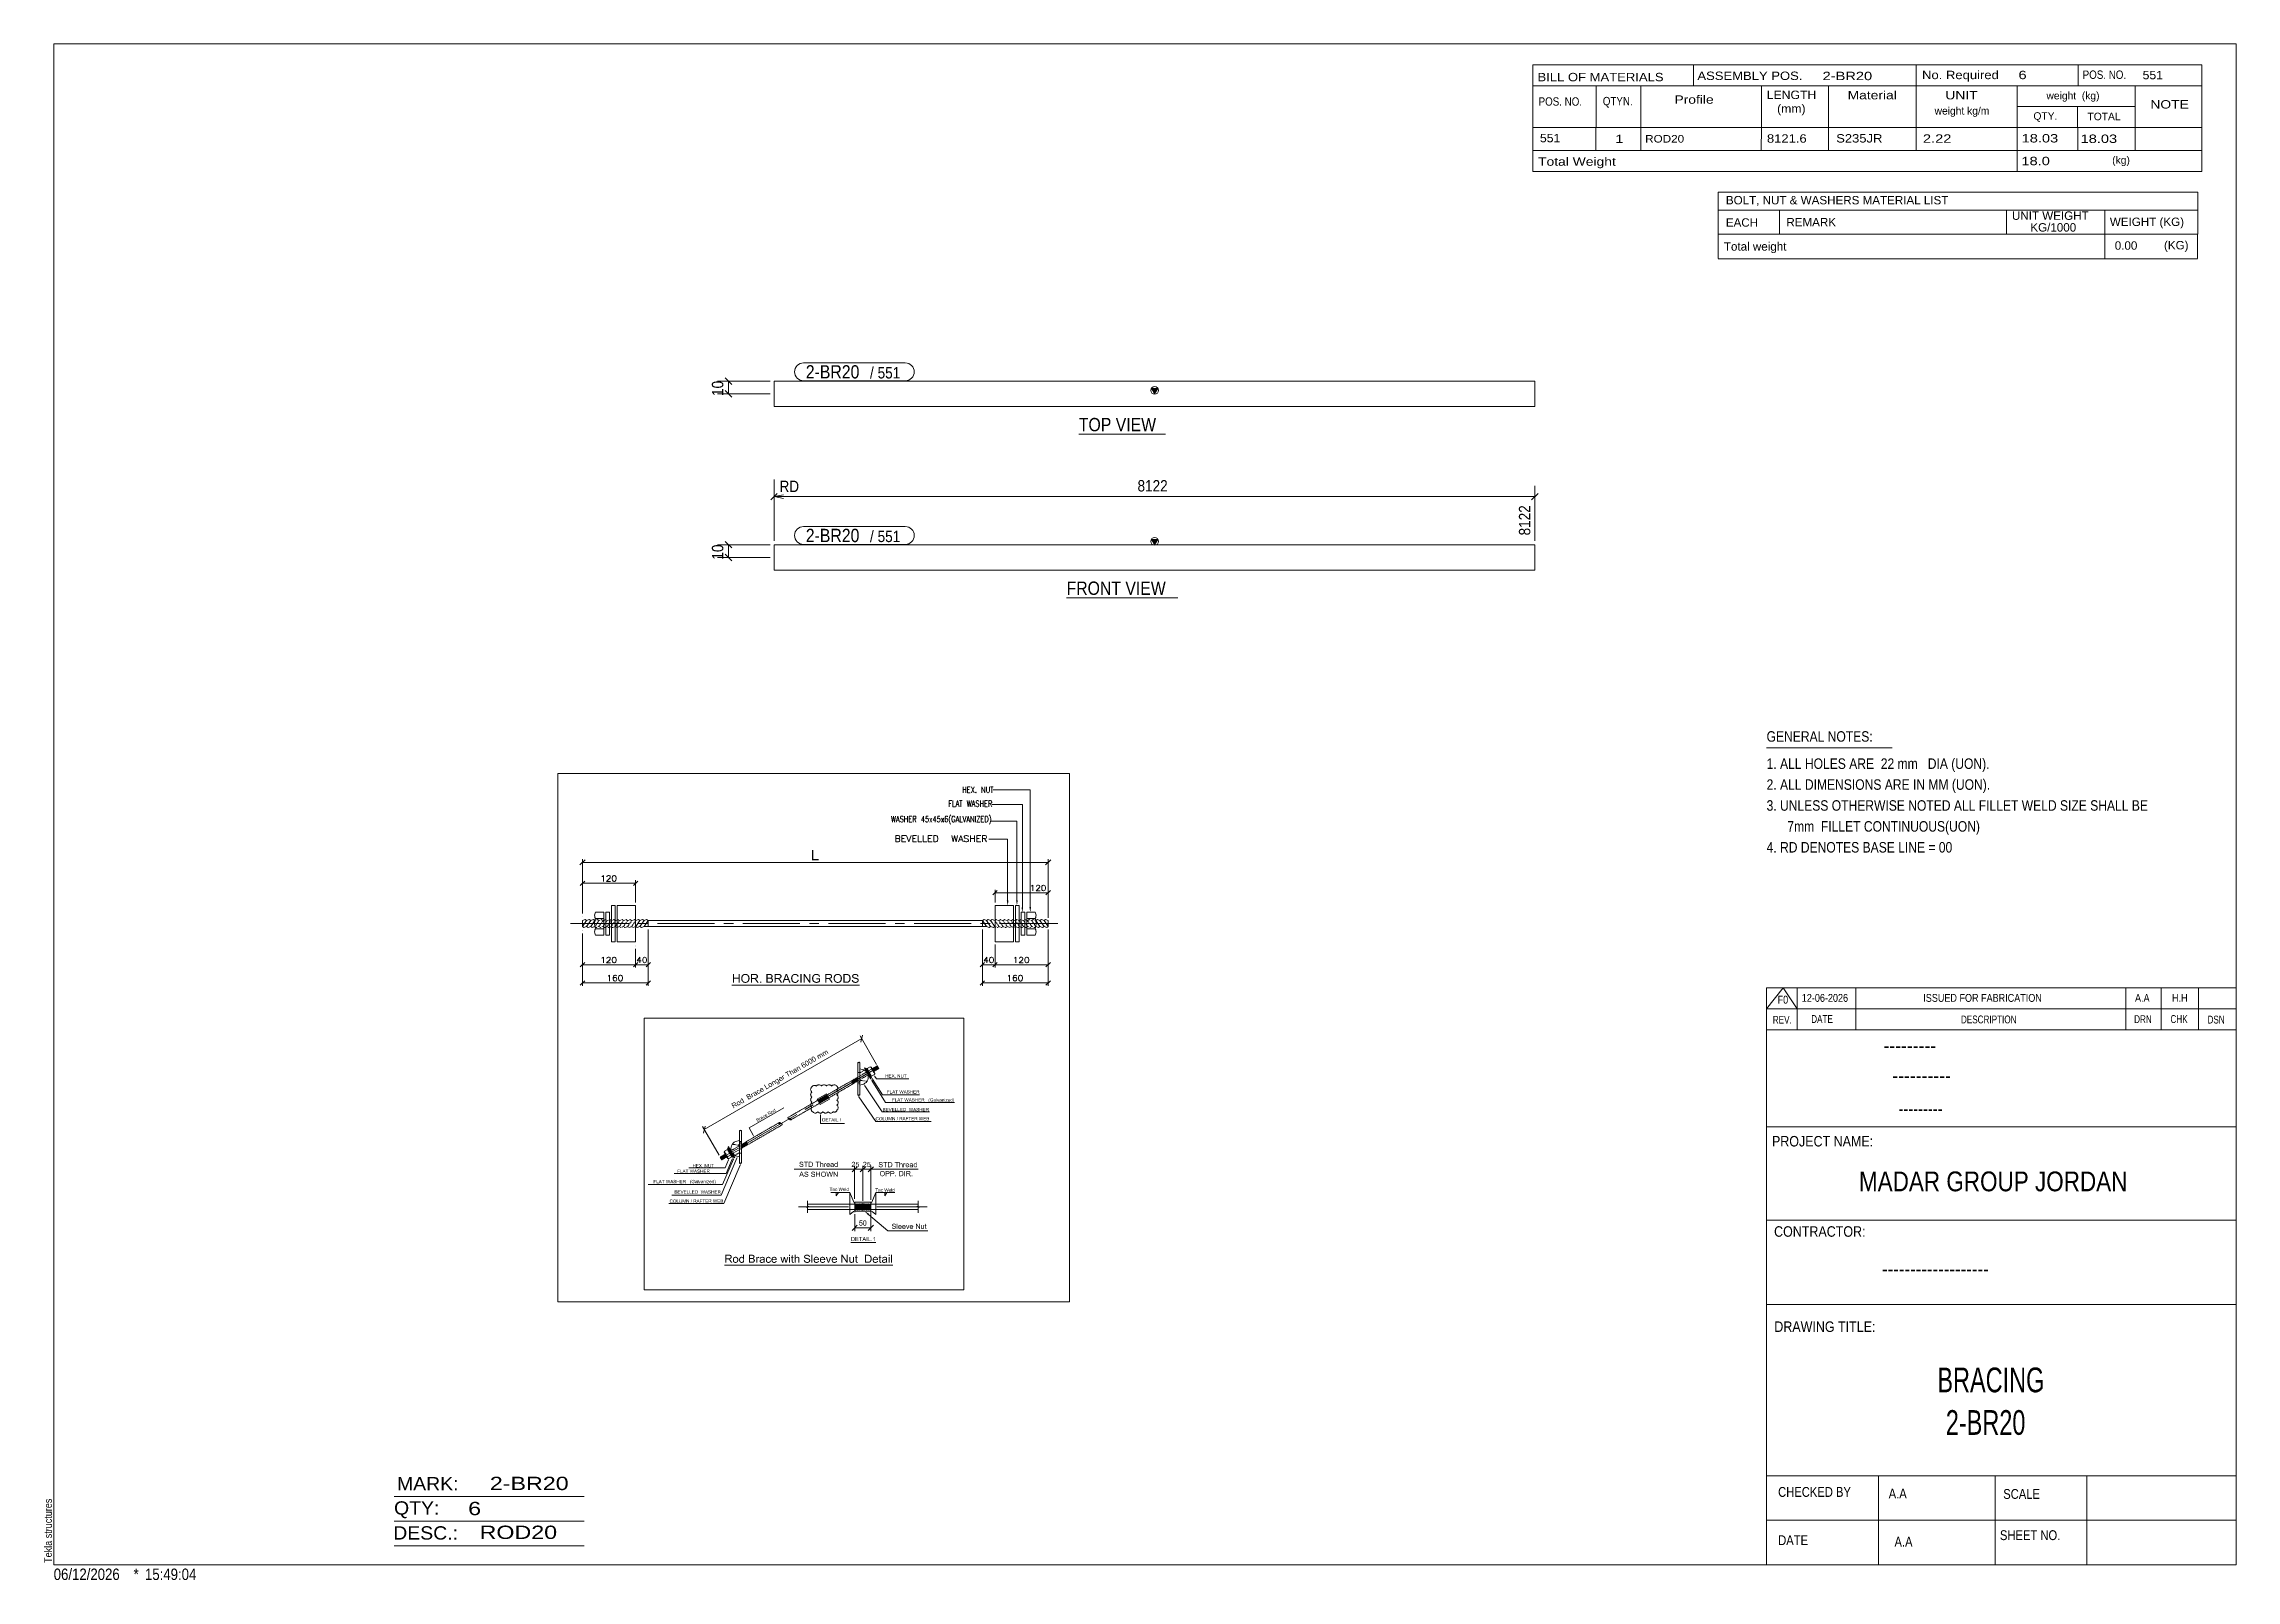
# Model space of a CAD drawing. Header units: millimetres. Extents: x 2 to 579, y 1 to 405.
import ezdxf

# ---------------------------------------------------------------- set-up
doc = ezdxf.new("R2010")
doc.units = ezdxf.units.MM
doc.linetypes.add('XKITLINE00', pattern=[0])
for name, color, linetype, lineweight in [('Dimensions', 7, 'Continuous', 0), ('DrawingSheet', 5, 'Continuous', 0), ('GraphicObject', 6, 'Continuous', 0), ('LinkedObject', 7, 'Continuous', 0), ('OtherObjectType', 7, 'Continuous', 0), ('Part', 2, 'Continuous', 0), ('PartMark', 7, 'Continuous', 0)]:
    doc.layers.add(name, color=color, linetype=linetype, lineweight=lineweight)
doc.styles.add('@ARIAL_UNICODE_MS_BOLD', font='ARIAL.TTF')
doc.styles.add('ARIAL', font='ARIAL.TTF')
doc.styles.add('ARIAL_NARROW', font='ARIALN.TTF')
doc.styles.add('COMIC_SANS_MS_BOLD', font='COMICBD.TTF')
doc.styles.add('SWIS721_EX_BT', font='ARIAL.TTF')
doc.styles.add('SWISSE', font='ARIAL.TTF')

# ---------------------------------------------------------------- blocks, each defined once
blk = doc.blocks.new('*A1')
at = {"layer": 'Part'}
blk.add_hatch(color=2, dxfattribs=at).paths.add_polyline_path([(293.75, 274.66), (295.35, 274.66), (294.55, 273.26)], flags=17)
at = {"layer": 'Part', "color": 2, "linetype": 'XKITLINE00', "lineweight": 0}
for p, q in [((194.45, 273.26), (294.45, 273.26)), ((194.45, 267.56), (194.45, 273.26)), ((294.55, 273.26), (293.75, 274.66)), ((293.75, 274.66), (295.35, 274.66)), ((295.35, 274.66), (294.55, 273.26)), ((294.55, 273.26), (394.55, 273.26)), ((394.55, 273.26), (394.55, 272.28)), ((394.55, 272.28), (394.55, 266.59)), ((194.45, 266.59), (194.45, 267.56)), ((294.45, 266.59), (194.45, 266.59)), ((394.55, 266.59), (294.55, 266.59))]:
    blk.add_line(p, q, dxfattribs=at)
blk.add_circle((294.55, 274.16), 1, dxfattribs=at)
blk = doc.blocks.new('*A2')
at = {"layer": 'Part'}
blk.add_hatch(color=2, dxfattribs=at).paths.add_polyline_path([(293.75, 314.36), (295.35, 314.36), (294.55, 312.96)], flags=17)
at = {"layer": 'Part', "color": 2, "linetype": 'XKITLINE00', "lineweight": 0}
for p, q in [((294.45, 316.29), (194.45, 316.29)), ((194.45, 316.29), (194.45, 309.62)), ((294.55, 312.96), (293.75, 314.36)), ((293.75, 314.36), (295.35, 314.36)), ((394.55, 316.29), (294.55, 316.29)), ((295.35, 314.36), (294.55, 312.96)), ((394.55, 309.62), (394.55, 316.29)), ((194.45, 309.62), (294.45, 309.62)), ((294.55, 309.62), (394.55, 309.62))]:
    blk.add_line(p, q, dxfattribs=at)
blk.add_circle((294.55, 313.86), 1, dxfattribs=at)
blk = doc.blocks.new('*A3')
at = {"layer": 'GraphicObject', "color": 3, "linetype": 'XKITLINE00', "lineweight": 0}
for p, q in [((272.13, 213.1), (137.57, 213.1)), ((137.57, 213.1), (137.57, 74.15)), ((272.13, 74.15), (272.13, 213.1)), ((137.57, 74.15), (272.13, 74.15))]:
    blk.add_line(p, q, dxfattribs=at)
blk = doc.blocks.new('*A4')
at = {"layer": 'LinkedObject'}
for color, points in [(7, [(204.82, 193), (204.46, 190.3), (204.46, 193)]), (7, [(204.82, 190.62), (204.46, 190.3), (204.82, 193)]), (7, [(204.46, 190.3), (204.82, 190.62), (206.15, 190.3)]), (7, [(206.15, 190.3), (204.82, 190.62), (206.15, 190.62)]), (1, [(256.11, 179.71), (255.89, 178.36), (255.66, 179.71)]), (1, [(258.56, 179.78), (258.33, 178.43), (258.11, 179.78)]), (1, [(259.97, 177.94), (259.75, 176.59), (259.52, 177.94)]), (1, [(262.06, 177.98), (261.84, 176.63), (261.61, 177.98)]), (7, [(183.91, 159.42), (183.61, 158.08), (183.61, 160.36)]), (7, [(183.91, 159.42), (183.61, 160.36), (183.91, 160.36)]), (7, [(183.91, 159.15), (183.61, 158.08), (183.91, 159.42)]), (7, [(183.61, 158.08), (183.91, 159.15), (183.91, 158.08)]), (7, [(183.91, 159.42), (185.1, 159.15), (183.91, 159.15)]), (7, [(185.1, 159.42), (185.1, 159.15), (183.91, 159.42)]), (7, [(185.4, 160.36), (185.1, 159.42), (185.1, 160.36)]), (7, [(185.1, 159.15), (185.1, 159.42), (185.4, 160.36)]), (7, [(185.1, 159.15), (185.4, 160.36), (185.4, 158.08)]), (7, [(185.1, 159.15), (185.4, 158.08), (185.1, 158.08)]), (7, [(186.12, 160.08), (185.81, 159.19), (185.96, 159.92)]), (7, [(186.24, 159.81), (185.81, 159.19), (186.12, 160.08)]), (7, [(185.96, 159.92), (185.81, 159.19), (185.81, 159.47)]), (7, [(186.12, 159.44), (185.81, 159.19), (186.24, 159.81)]), (7, [(185.81, 159.19), (186.12, 159.44), (186.12, 159.18)]), (7, [(185.81, 159.19), (186.12, 158.98), (185.81, 159.04)]), (7, [(186.12, 158.98), (185.81, 159.19), (186.12, 159.18)]), (7, [(185.81, 159.04), (186.12, 158.98), (185.88, 158.75)]), (7, [(185.88, 158.75), (186.12, 158.98), (185.94, 158.62)]), (7, [(185.94, 158.62), (186.12, 158.98), (186.23, 158.65)]), (7, [(186.23, 158.65), (186.2, 158.27), (185.94, 158.62)]), (7, [(185.94, 158.62), (186.2, 158.27), (186.01, 158.48)]), (7, [(186.66, 160.4), (186.12, 160.08), (186.27, 160.24)]), (7, [(186.9, 160.4), (186.12, 160.08), (186.66, 160.4)]), (7, [(186.75, 160.14), (186.12, 160.08), (186.9, 160.4)]), (7, [(186.47, 160.03), (186.12, 160.08), (186.75, 160.14)]), (7, [(186.12, 160.08), (186.47, 160.03), (186.35, 159.92)]), (7, [(186.24, 159.81), (186.12, 160.08), (186.35, 159.92)]), (7, [(186.34, 158.53), (186.2, 158.27), (186.23, 158.65)]), (7, [(186.2, 158.27), (186.34, 158.53), (186.33, 158.19)]), (7, [(186.33, 158.19), (186.34, 158.53), (186.45, 158.41)]), (7, [(186.45, 158.41), (186.9, 158.04), (186.33, 158.19)]), (7, [(186.33, 158.19), (186.9, 158.04), (186.45, 158.11)]), (7, [(186.73, 158.29), (186.9, 158.04), (186.45, 158.41)]), (7, [(186.45, 158.11), (186.9, 158.04), (186.74, 158.04)]), (7, [(186.9, 158.04), (186.73, 158.29), (186.9, 158.29)]), (7, [(186.75, 160.14), (186.9, 160.4), (186.91, 160.14)]), (7, [(186.9, 160.4), (187.02, 160.14), (186.91, 160.14)]), (7, [(187.35, 160.33), (186.9, 160.4), (187.06, 160.4)]), (7, [(187.48, 160.25), (186.9, 160.4), (187.35, 160.33)]), (7, [(187.22, 160.08), (186.9, 160.4), (187.48, 160.25)]), (7, [(187.02, 160.14), (186.9, 160.4), (187.22, 160.08)]), (7, [(186.9, 158.04), (187.07, 158.29), (187.05, 158.04)]), (7, [(187.07, 158.29), (186.9, 158.04), (186.9, 158.29)]), (7, [(187.05, 158.04), (187.07, 158.29), (187.33, 158.11)]), (7, [(187.46, 158.18), (187.07, 158.29), (187.35, 158.41)]), (7, [(187.33, 158.11), (187.07, 158.29), (187.46, 158.18)]), (7, [(187.22, 160.08), (187.48, 160.25), (187.31, 160.03)]), (7, [(187.48, 160.25), (187.41, 159.97), (187.31, 160.03)]), (7, [(187.46, 158.53), (187.59, 158.25), (187.35, 158.41)]), (7, [(187.35, 158.41), (187.59, 158.25), (187.46, 158.18)]), (7, [(187.41, 159.97), (187.48, 160.25), (187.54, 159.81)]), (7, [(187.86, 158.59), (187.46, 158.53), (187.57, 158.65)]), (7, [(187.79, 158.46), (187.46, 158.53), (187.86, 158.59)]), (7, [(187.59, 158.25), (187.46, 158.53), (187.79, 158.46)]), (7, [(187.8, 159.96), (187.48, 160.25), (187.6, 160.17)]), (7, [(187.86, 159.83), (187.48, 160.25), (187.8, 159.96)]), (7, [(187.54, 159.81), (187.48, 160.25), (187.86, 159.83)]), (7, [(187.54, 159.81), (187.86, 159.83), (187.59, 159.7)]), (7, [(187.57, 158.65), (188, 159.21), (187.86, 158.59)]), (7, [(187.68, 159), (188, 159.21), (187.57, 158.65)]), (7, [(187.86, 159.83), (187.64, 159.6), (187.59, 159.7)]), (7, [(187.64, 159.6), (187.86, 159.83), (187.68, 159.36)]), (7, [(187.68, 159.36), (187.86, 159.83), (188, 159.39)]), (7, [(187.68, 159.22), (188, 159.39), (188, 159.21)]), (7, [(187.68, 159.36), (188, 159.39), (187.68, 159.22)]), (7, [(188, 159.21), (187.68, 159), (187.68, 159.22)]), (7, [(188, 159.39), (187.86, 159.83), (187.93, 159.69)]), (7, [(187.86, 158.59), (188, 159.21), (187.93, 158.73)]), (7, [(187.93, 158.73), (188, 159.21), (188, 159.04)]), (7, [(188.69, 159.35), (188.39, 158.08), (188.39, 160.36)]), (7, [(188.39, 160.36), (188.69, 160.11), (188.69, 159.35)]), (7, [(189.42, 160.11), (188.39, 160.36), (189.4, 160.36)]), (7, [(188.69, 160.11), (188.39, 160.36), (189.42, 160.11)]), (7, [(188.69, 159.35), (188.69, 159.09), (188.39, 158.08)]), (7, [(188.39, 158.08), (188.69, 159.09), (188.69, 158.08)]), (7, [(189.04, 159.09), (188.69, 159.35), (189.34, 159.35)]), (7, [(188.69, 159.09), (188.69, 159.35), (189.04, 159.09)]), (7, [(189.04, 159.09), (189.34, 159.35), (189.1, 159.09)]), (7, [(189.1, 159.09), (189.34, 159.35), (189.19, 159.09)]), (7, [(189.19, 159.09), (189.34, 159.35), (189.21, 159.08)]), (7, [(189.21, 159.08), (189.34, 159.35), (189.25, 159.07)]), (7, [(189.25, 159.07), (189.34, 159.35), (189.32, 159.04)]), (7, [(189.32, 159.04), (189.34, 159.35), (189.45, 159.35)]), (7, [(189.32, 159.04), (189.45, 159.35), (189.35, 159.02)]), (7, [(189.45, 159.35), (189.57, 159.12), (189.35, 159.02)]), (7, [(189.35, 159.02), (189.57, 159.12), (189.38, 159)]), (7, [(189.57, 159.12), (189.46, 158.92), (189.38, 159)]), (7, [(189.4, 160.36), (189.54, 160.11), (189.42, 160.11)]), (7, [(189.79, 160.33), (189.4, 160.36), (189.56, 160.36)]), (7, [(189.87, 160.3), (189.4, 160.36), (189.79, 160.33)]), (7, [(189.73, 160.06), (189.4, 160.36), (189.87, 160.3)]), (7, [(189.54, 160.11), (189.4, 160.36), (189.73, 160.06)]), (7, [(189.61, 159.38), (189.57, 159.12), (189.45, 159.35)]), (7, [(189.63, 159.09), (189.46, 158.92), (189.57, 159.12)]), (7, [(189.46, 158.92), (189.63, 159.09), (189.5, 158.87)]), (7, [(189.5, 158.87), (189.63, 159.09), (189.55, 158.81)]), (7, [(189.55, 158.81), (189.63, 159.09), (189.76, 159)]), (7, [(189.76, 159), (189.66, 158.65), (189.55, 158.81)]), (7, [(189.57, 159.12), (189.61, 159.38), (189.74, 159.14)]), (7, [(189.67, 159.4), (190.06, 159.33), (189.61, 159.38)]), (7, [(189.98, 159.24), (189.61, 159.38), (190.06, 159.33)]), (7, [(189.74, 159.14), (189.61, 159.38), (189.98, 159.24)]), (7, [(189.76, 159), (189.63, 159.09), (189.72, 159.03)]), (7, [(189.82, 158.94), (189.66, 158.65), (189.76, 159)]), (7, [(189.95, 158.79), (189.66, 158.65), (189.82, 158.94)]), (7, [(189.66, 158.65), (189.95, 158.79), (189.72, 158.55)]), (7, [(189.73, 159.42), (190.06, 159.33), (189.67, 159.4)]), (7, [(189.72, 158.55), (189.95, 158.79), (190.01, 158.7)]), (7, [(189.72, 158.55), (190.01, 158.7), (190.02, 158.08)]), (7, [(189.87, 160.3), (189.79, 160.01), (189.73, 160.06)]), (7, [(190.06, 159.33), (189.73, 159.42), (189.81, 159.49)]), (7, [(189.95, 160.27), (189.79, 160.01), (189.87, 160.3)]), (7, [(189.79, 160.01), (189.95, 160.27), (189.85, 159.95)]), (7, [(189.84, 159.53), (190.06, 159.33), (189.81, 159.49)]), (7, [(189.88, 159.58), (190.06, 159.33), (189.84, 159.53)]), (7, [(189.85, 159.95), (189.95, 160.27), (190.12, 160.08)]), (7, [(190.12, 160.08), (189.91, 159.82), (189.85, 159.95)]), (7, [(189.88, 159.58), (190.22, 159.74), (190.06, 159.33)]), (7, [(189.91, 159.68), (190.22, 159.74), (189.88, 159.58)]), (7, [(190.17, 160), (189.91, 159.82), (190.12, 160.08)]), (7, [(190.22, 159.83), (189.91, 159.82), (190.17, 160)]), (7, [(190.22, 159.74), (189.91, 159.82), (190.22, 159.83)]), (7, [(189.91, 159.82), (190.22, 159.74), (189.91, 159.74)]), (7, [(190.22, 159.74), (189.91, 159.68), (189.91, 159.74)]), (7, [(190.12, 160.08), (189.95, 160.27), (190.07, 160.16)]), (7, [(190.02, 158.08), (190.01, 158.7), (190.4, 158.08)]), (7, [(190.06, 159.33), (190.22, 159.74), (190.14, 159.41)]), (7, [(190.14, 159.41), (190.22, 159.74), (190.22, 159.62)]), (7, [(191.06, 158.4), (190.74, 158.08), (190.74, 158.4)]), (7, [(191.06, 158.08), (190.74, 158.08), (191.06, 158.4)]), (7, [(192.45, 160.36), (192.76, 159.13), (192.45, 158.08)]), (7, [(192.76, 159.4), (192.76, 159.13), (192.45, 160.36)]), (7, [(192.45, 160.36), (192.76, 160.09), (192.76, 159.4)]), (7, [(193.21, 160.09), (192.45, 160.36), (193.31, 160.36)]), (7, [(192.76, 160.09), (192.45, 160.36), (193.21, 160.09)]), (7, [(192.45, 158.08), (192.76, 159.13), (192.76, 158.35)]), (7, [(192.76, 158.35), (193.33, 158.08), (192.45, 158.08)]), (7, [(193.29, 159.13), (192.76, 159.4), (193.25, 159.4)]), (7, [(192.76, 159.13), (192.76, 159.4), (193.29, 159.13)]), (7, [(193.33, 158.35), (193.33, 158.08), (192.76, 158.35)]), (7, [(193.21, 160.09), (193.31, 160.36), (193.34, 160.09)]), (7, [(193.39, 159.13), (193.25, 159.4), (193.35, 159.4)]), (7, [(193.29, 159.13), (193.25, 159.4), (193.39, 159.13)]), (7, [(193.31, 160.36), (193.51, 160.08), (193.34, 160.09)]), (7, [(193.44, 160.36), (193.51, 160.08), (193.31, 160.36)]), (7, [(193.33, 158.35), (193.43, 158.08), (193.33, 158.08)]), (7, [(193.4, 158.35), (193.43, 158.08), (193.33, 158.35)]), (7, [(193.5, 159.41), (193.75, 159.29), (193.35, 159.4)]), (7, [(193.35, 159.4), (193.75, 159.29), (193.39, 159.13)]), (7, [(193.39, 159.13), (193.75, 159.29), (193.56, 159.11)]), (7, [(193.4, 158.35), (193.62, 158.09), (193.43, 158.08)]), (7, [(193.5, 158.35), (193.62, 158.09), (193.4, 158.35)]), (7, [(193.65, 160.33), (193.51, 160.08), (193.44, 160.36)]), (7, [(193.54, 159.43), (193.83, 159.33), (193.5, 159.41)]), (7, [(193.75, 159.29), (193.5, 159.41), (193.83, 159.33)]), (7, [(193.53, 158.36), (193.62, 158.09), (193.5, 158.35)]), (7, [(193.51, 160.08), (193.65, 160.33), (193.56, 160.06)]), (7, [(193.69, 158.11), (193.53, 158.36), (193.58, 158.37)]), (7, [(193.62, 158.09), (193.53, 158.36), (193.69, 158.11)]), (7, [(193.6, 159.45), (193.83, 159.33), (193.54, 159.43)]), (7, [(193.56, 160.06), (193.65, 160.33), (193.61, 160.04)]), (7, [(193.75, 159.29), (193.62, 159.09), (193.56, 159.11)]), (7, [(193.67, 158.4), (193.94, 158.23), (193.58, 158.37)]), (7, [(193.58, 158.37), (193.94, 158.23), (193.69, 158.11)]), (7, [(193.68, 159.5), (193.83, 159.33), (193.6, 159.45)]), (7, [(193.61, 160.04), (193.65, 160.33), (193.73, 160.29)]), (7, [(193.73, 160.29), (193.69, 159.99), (193.61, 160.04)]), (7, [(193.62, 159.09), (193.75, 159.29), (193.68, 159.07)]), (7, [(193.71, 158.42), (193.94, 158.23), (193.67, 158.4)]), (7, [(193.99, 159.5), (193.68, 159.5), (193.74, 159.58)]), (7, [(193.95, 159.44), (193.68, 159.5), (193.99, 159.5)]), (7, [(193.83, 159.33), (193.68, 159.5), (193.95, 159.44)]), (7, [(193.68, 159.07), (193.75, 159.29), (193.77, 159.01)]), (7, [(193.81, 160.26), (193.69, 159.99), (193.73, 160.29)]), (7, [(193.94, 160.15), (193.69, 159.99), (193.81, 160.26)]), (7, [(193.98, 160.08), (193.69, 159.99), (193.94, 160.15)]), (7, [(193.69, 159.99), (193.98, 160.08), (193.72, 159.94)]), (7, [(193.69, 158.11), (193.94, 158.23), (193.77, 158.13)]), (7, [(193.94, 158.23), (193.71, 158.42), (193.74, 158.44)]), (7, [(193.98, 160.08), (193.75, 159.9), (193.72, 159.94)]), (7, [(193.74, 159.58), (194.07, 159.78), (193.99, 159.5)]), (7, [(193.77, 159.68), (194.07, 159.78), (193.74, 159.58)]), (7, [(193.8, 158.5), (194.11, 158.44), (193.74, 158.44)]), (7, [(193.74, 158.44), (194.11, 158.44), (193.94, 158.23)]), (7, [(193.75, 159.9), (193.98, 160.08), (193.77, 159.8)]), (7, [(194.01, 159.16), (193.75, 159.29), (193.85, 159.26)]), (7, [(193.77, 159.01), (193.75, 159.29), (194.01, 159.16)]), (7, [(193.77, 159.8), (193.98, 160.08), (194.07, 159.78)]), (7, [(194.07, 159.78), (193.77, 159.74), (193.77, 159.8)]), (7, [(193.77, 159.74), (194.07, 159.78), (193.77, 159.68)]), (7, [(193.77, 159.01), (194.01, 159.16), (193.8, 158.96)]), (7, [(193.77, 158.13), (193.94, 158.23), (193.89, 158.19)]), (7, [(193.8, 158.96), (194.01, 159.16), (193.84, 158.91)]), (7, [(193.82, 158.55), (194.11, 158.44), (193.8, 158.5)]), (7, [(194.11, 158.44), (193.82, 158.55), (193.85, 158.59)]), (7, [(193.84, 158.91), (194.01, 159.16), (194.07, 159.08)]), (7, [(194.07, 159.08), (193.87, 158.8), (193.84, 158.91)]), (7, [(193.85, 158.59), (194.18, 158.74), (194.11, 158.44)]), (7, [(193.87, 158.68), (194.18, 158.74), (193.85, 158.59)]), (7, [(194.12, 159.01), (193.87, 158.8), (194.07, 159.08)]), (7, [(194.18, 158.84), (193.87, 158.8), (194.12, 159.01)]), (7, [(194.18, 158.74), (193.87, 158.8), (194.18, 158.84)]), (7, [(193.87, 158.8), (194.18, 158.74), (193.87, 158.74)]), (7, [(194.18, 158.74), (193.87, 158.68), (193.87, 158.74)]), (7, [(193.94, 158.23), (194.11, 158.44), (193.99, 158.26)]), (7, [(194.07, 159.86), (193.98, 160.08), (194.03, 160.01)]), (7, [(194.07, 159.78), (193.98, 160.08), (194.07, 159.86)]), (7, [(193.99, 159.5), (194.07, 159.78), (194.03, 159.57)]), (7, [(193.99, 158.26), (194.11, 158.44), (194.08, 158.37)]), (7, [(194.03, 159.57), (194.07, 159.78), (194.07, 159.7)]), (7, [(194.11, 158.44), (194.18, 158.74), (194.15, 158.51)]), (7, [(194.15, 158.51), (194.18, 158.74), (194.18, 158.66)]), (7, [(194.9, 159.35), (194.6, 158.08), (194.6, 160.36)]), (7, [(194.6, 160.36), (194.9, 160.11), (194.9, 159.35)]), (7, [(195.63, 160.11), (194.6, 160.36), (195.61, 160.36)]), (7, [(194.9, 160.11), (194.6, 160.36), (195.63, 160.11)]), (7, [(194.9, 159.35), (194.9, 159.09), (194.6, 158.08)]), (7, [(194.6, 158.08), (194.9, 159.09), (194.9, 158.08)]), (7, [(195.25, 159.09), (194.9, 159.35), (195.55, 159.35)]), (7, [(194.9, 159.09), (194.9, 159.35), (195.25, 159.09)]), (7, [(195.25, 159.09), (195.55, 159.35), (195.31, 159.09)]), (7, [(195.31, 159.09), (195.55, 159.35), (195.4, 159.09)]), (7, [(195.4, 159.09), (195.55, 159.35), (195.42, 159.08)]), (7, [(195.42, 159.08), (195.55, 159.35), (195.46, 159.07)]), (7, [(195.46, 159.07), (195.55, 159.35), (195.53, 159.04)]), (7, [(195.53, 159.04), (195.55, 159.35), (195.66, 159.35)]), (7, [(195.53, 159.04), (195.66, 159.35), (195.56, 159.02)]), (7, [(195.66, 159.35), (195.78, 159.12), (195.56, 159.02)]), (7, [(195.56, 159.02), (195.78, 159.12), (195.59, 159)]), (7, [(195.78, 159.12), (195.67, 158.92), (195.59, 159)]), (7, [(195.61, 160.36), (195.75, 160.11), (195.63, 160.11)]), (7, [(196, 160.33), (195.61, 160.36), (195.77, 160.36)]), (7, [(196.08, 160.3), (195.61, 160.36), (196, 160.33)]), (7, [(195.94, 160.06), (195.61, 160.36), (196.08, 160.3)]), (7, [(195.75, 160.11), (195.61, 160.36), (195.94, 160.06)]), (7, [(195.82, 159.38), (195.78, 159.12), (195.66, 159.35)]), (7, [(195.84, 159.09), (195.67, 158.92), (195.78, 159.12)]), (7, [(195.67, 158.92), (195.84, 159.09), (195.71, 158.87)]), (7, [(195.71, 158.87), (195.84, 159.09), (195.76, 158.81)]), (7, [(195.76, 158.81), (195.84, 159.09), (195.96, 159)]), (7, [(195.96, 159), (195.86, 158.65), (195.76, 158.81)]), (7, [(195.78, 159.12), (195.82, 159.38), (195.95, 159.14)]), (7, [(195.88, 159.4), (196.27, 159.33), (195.82, 159.38)]), (7, [(196.19, 159.24), (195.82, 159.38), (196.27, 159.33)]), (7, [(195.95, 159.14), (195.82, 159.38), (196.19, 159.24)]), (7, [(195.96, 159), (195.84, 159.09), (195.93, 159.03)]), (7, [(196.03, 158.94), (195.86, 158.65), (195.96, 159)]), (7, [(196.16, 158.79), (195.86, 158.65), (196.03, 158.94)]), (7, [(195.86, 158.65), (196.16, 158.79), (195.93, 158.55)]), (7, [(195.93, 159.42), (196.27, 159.33), (195.88, 159.4)]), (7, [(196.27, 159.33), (195.93, 159.42), (196.02, 159.49)]), (7, [(195.93, 158.55), (196.16, 158.79), (196.21, 158.7)]), (7, [(195.93, 158.55), (196.21, 158.7), (196.23, 158.08)]), (7, [(196.08, 160.3), (196, 160.01), (195.94, 160.06)]), (7, [(196.16, 160.27), (196, 160.01), (196.08, 160.3)]), (7, [(196, 160.01), (196.16, 160.27), (196.06, 159.95)]), (7, [(196.05, 159.53), (196.27, 159.33), (196.02, 159.49)]), (7, [(196.08, 159.58), (196.27, 159.33), (196.05, 159.53)]), (7, [(196.06, 159.95), (196.16, 160.27), (196.33, 160.08)]), (7, [(196.33, 160.08), (196.11, 159.82), (196.06, 159.95)]), (7, [(196.08, 159.58), (196.43, 159.74), (196.27, 159.33)]), (7, [(196.11, 159.68), (196.43, 159.74), (196.08, 159.58)]), (7, [(196.38, 160), (196.11, 159.82), (196.33, 160.08)]), (7, [(196.43, 159.83), (196.11, 159.82), (196.38, 160)]), (7, [(196.43, 159.74), (196.11, 159.82), (196.43, 159.83)]), (7, [(196.11, 159.82), (196.43, 159.74), (196.11, 159.74)]), (7, [(196.43, 159.74), (196.11, 159.68), (196.11, 159.74)]), (7, [(196.33, 160.08), (196.16, 160.27), (196.28, 160.16)]), (7, [(196.23, 158.08), (196.21, 158.7), (196.61, 158.08)]), (7, [(196.27, 159.33), (196.43, 159.74), (196.35, 159.41)]), (7, [(196.35, 159.41), (196.43, 159.74), (196.43, 159.62)]), (7, [(197.53, 160.36), (197.56, 159.68), (196.65, 158.08)]), (7, [(196.65, 158.08), (197.56, 159.68), (197.31, 159.02)]), (7, [(197.22, 158.77), (196.65, 158.08), (197.31, 159.02)]), (7, [(196.65, 158.08), (197.22, 158.77), (196.97, 158.08)]), (7, [(197.31, 159.02), (198.18, 158.77), (197.22, 158.77)]), (7, [(198.08, 159.02), (198.18, 158.77), (197.31, 159.02)]), (7, [(197.56, 159.68), (197.53, 160.36), (197.6, 159.79)]), (7, [(197.6, 159.79), (197.53, 160.36), (197.66, 160.01)]), (7, [(197.66, 160.01), (197.53, 160.36), (197.68, 160.12)]), (7, [(197.85, 160.36), (197.68, 160.12), (197.53, 160.36)]), (7, [(197.68, 160.12), (197.85, 160.36), (197.71, 160.03)]), (7, [(197.71, 160.03), (197.85, 160.36), (197.79, 159.79)]), (7, [(197.79, 159.79), (197.85, 160.36), (197.84, 159.65)]), (7, [(197.84, 159.65), (197.85, 160.36), (198.08, 159.02)]), (7, [(198.08, 159.02), (197.85, 160.36), (198.18, 158.77)]), (7, [(198.18, 158.77), (197.85, 160.36), (198.79, 158.08)]), (7, [(198.18, 158.77), (198.79, 158.08), (198.44, 158.08)]), (7, [(199.29, 159.57), (198.94, 159.41), (199.01, 159.73)]), (7, [(199.25, 159.35), (198.94, 159.41), (199.29, 159.57)]), (7, [(198.94, 159.41), (199.25, 159.35), (198.94, 159.24)]), (7, [(198.94, 159.24), (199.25, 159.35), (199.25, 159.24)]), (7, [(199.25, 159.24), (198.94, 159.07), (198.94, 159.24)]), (7, [(199.25, 159.09), (198.94, 159.07), (199.25, 159.24)]), (7, [(199.25, 159.09), (199.06, 158.62), (198.94, 159.07)]), (7, [(198.94, 159.07), (199.06, 158.62), (199, 158.77)]), (7, [(199.33, 159.68), (199.01, 159.73), (199.08, 159.86)]), (7, [(199.29, 159.57), (199.01, 159.73), (199.33, 159.68)]), (7, [(199.3, 158.84), (199.06, 158.62), (199.25, 159.09)]), (7, [(199.06, 158.62), (199.3, 158.84), (199.34, 158.73)]), (7, [(199.38, 158.62), (199.06, 158.62), (199.34, 158.73)]), (7, [(199.06, 158.62), (199.42, 158.19), (199.12, 158.48)]), (7, [(199.38, 158.62), (199.42, 158.19), (199.06, 158.62)]), (7, [(199.15, 159.99), (199.49, 159.95), (199.08, 159.86)]), (7, [(199.08, 159.86), (199.49, 159.95), (199.36, 159.78)]), (7, [(199.33, 159.68), (199.08, 159.86), (199.36, 159.78)]), (7, [(199.12, 158.48), (199.42, 158.19), (199.3, 158.26)]), (7, [(199.34, 160.19), (199.49, 159.95), (199.15, 159.99)]), (7, [(199.47, 160.26), (199.49, 159.95), (199.34, 160.19)]), (7, [(199.51, 158.46), (199.42, 158.19), (199.38, 158.62)]), (7, [(199.42, 158.19), (199.51, 158.46), (199.6, 158.4)]), (7, [(199.69, 158.35), (199.42, 158.19), (199.6, 158.4)]), (7, [(199.69, 158.35), (200.02, 158.04), (199.42, 158.19)]), (7, [(199.42, 158.19), (200.02, 158.04), (199.53, 158.11)]), (7, [(199.59, 160.33), (199.88, 160.14), (199.47, 160.26)]), (7, [(199.47, 160.26), (199.88, 160.14), (199.66, 160.08)]), (7, [(199.49, 159.95), (199.47, 160.26), (199.58, 160.02)]), (7, [(199.58, 160.02), (199.47, 160.26), (199.66, 160.08)]), (7, [(199.53, 158.11), (200.02, 158.04), (199.83, 158.04)]), (7, [(199.87, 160.4), (199.88, 160.14), (199.59, 160.33)]), (7, [(199.89, 158.29), (200.02, 158.04), (199.69, 158.35)]), (7, [(200.02, 160.4), (199.88, 160.14), (199.87, 160.4)]), (7, [(199.88, 160.14), (200.02, 160.4), (200.02, 160.14)]), (7, [(200.02, 158.04), (199.89, 158.29), (199.99, 158.29)]), (7, [(200.12, 158.29), (200.02, 158.04), (199.99, 158.29)]), (7, [(200.02, 160.4), (200.13, 160.14), (200.02, 160.14)]), (7, [(200.48, 160.31), (200.02, 160.4), (200.19, 160.4)]), (7, [(200.6, 160.23), (200.02, 160.4), (200.48, 160.31)]), (7, [(200.32, 160.09), (200.02, 160.4), (200.6, 160.23)]), (7, [(200.13, 160.14), (200.02, 160.4), (200.32, 160.09)]), (7, [(200.12, 158.29), (200.62, 158.23), (200.02, 158.04)]), (7, [(200.02, 158.04), (200.62, 158.23), (200.2, 158.04)]), (7, [(200.33, 158.37), (200.62, 158.23), (200.12, 158.29)]), (7, [(200.2, 158.04), (200.62, 158.23), (200.5, 158.13)]), (7, [(200.32, 160.09), (200.6, 160.23), (200.4, 160.03)]), (7, [(200.62, 158.23), (200.33, 158.37), (200.42, 158.44)]), (7, [(200.6, 160.23), (200.47, 159.97), (200.4, 160.03)]), (7, [(200.51, 158.51), (200.62, 158.23), (200.42, 158.44)]), (7, [(200.47, 159.97), (200.6, 160.23), (200.59, 159.79)]), (7, [(200.51, 158.51), (200.96, 158.8), (200.62, 158.23)]), (7, [(200.63, 158.73), (200.96, 158.8), (200.51, 158.51)]), (7, [(200.59, 159.79), (200.6, 160.23), (200.92, 159.74)]), (7, [(200.59, 159.79), (200.92, 159.74), (200.63, 159.66)]), (7, [(200.88, 159.89), (200.6, 160.23), (200.72, 160.14)]), (7, [(200.92, 159.74), (200.6, 160.23), (200.88, 159.89)]), (7, [(200.62, 158.23), (200.96, 158.8), (200.74, 158.33)]), (7, [(200.96, 158.8), (200.63, 158.73), (200.66, 158.88)]), (7, [(200.74, 158.33), (200.96, 158.8), (200.92, 158.61)]), (7, [(201.69, 160.36), (201.39, 158.08), (201.39, 160.36)]), (7, [(201.69, 158.08), (201.39, 158.08), (201.69, 160.36)]), (7, [(202.22, 160.36), (202.51, 159.87), (202.22, 158.08)]), (7, [(202.51, 159.87), (202.22, 160.36), (202.53, 160.36)]), (7, [(202.22, 158.08), (202.51, 159.87), (202.51, 158.08)]), (7, [(202.51, 159.87), (202.53, 160.36), (203.71, 158.08)]), (7, [(203.71, 158.08), (202.53, 160.36), (203.73, 158.57)]), (7, [(203.73, 158.57), (204.02, 158.08), (203.71, 158.08)]), (7, [(204.02, 160.36), (203.73, 158.57), (203.73, 160.36)]), (7, [(204.02, 158.08), (203.73, 158.57), (204.02, 160.36)]), (7, [(204.59, 159.83), (204.45, 159.37), (204.52, 159.69)]), (7, [(204.81, 159.58), (204.45, 159.37), (204.59, 159.83)]), (7, [(204.76, 159.35), (204.45, 159.37), (204.81, 159.58)]), (7, [(204.45, 159.37), (204.76, 159.35), (204.45, 159.21)]), (7, [(204.45, 159.21), (204.76, 159.35), (204.76, 159.23)]), (7, [(204.76, 159.07), (204.45, 159.21), (204.76, 159.23)]), (7, [(204.45, 159.21), (204.59, 158.6), (204.45, 159.04)]), (7, [(204.76, 159.07), (204.59, 158.6), (204.45, 159.21)]), (7, [(204.45, 159.04), (204.59, 158.6), (204.52, 158.73)]), (7, [(204.99, 160.26), (204.59, 159.83), (204.86, 160.19)]), (7, [(205.16, 160.05), (204.59, 159.83), (204.99, 160.26)]), (7, [(204.86, 160.19), (204.59, 159.83), (204.66, 159.98)]), (7, [(205.04, 159.96), (204.59, 159.83), (205.16, 160.05)]), (7, [(204.99, 159.91), (204.59, 159.83), (205.04, 159.96)]), (7, [(204.95, 159.86), (204.59, 159.83), (204.99, 159.91)]), (7, [(204.87, 159.75), (204.59, 159.83), (204.95, 159.86)]), (7, [(204.59, 159.83), (204.87, 159.75), (204.85, 159.69)]), (7, [(204.81, 159.58), (204.59, 159.83), (204.85, 159.69)]), (7, [(204.81, 158.82), (204.59, 158.6), (204.76, 159.07)]), (7, [(204.59, 158.6), (204.81, 158.82), (204.87, 158.71)]), (7, [(204.92, 158.61), (204.59, 158.6), (204.87, 158.71)]), (7, [(204.92, 158.61), (205.01, 158.18), (204.59, 158.6)]), (7, [(204.59, 158.6), (205.01, 158.18), (204.66, 158.46)]), (7, [(204.66, 158.46), (205.01, 158.18), (204.87, 158.25)]), (7, [(205.07, 158.46), (205.01, 158.18), (204.92, 158.61)]), (7, [(205.42, 160.4), (204.99, 160.26), (205.12, 160.33)]), (7, [(205.49, 160.14), (204.99, 160.26), (205.42, 160.4)]), (7, [(204.99, 160.26), (205.24, 160.08), (205.16, 160.05)]), (7, [(205.24, 160.08), (204.99, 160.26), (205.31, 160.11)]), (7, [(205.31, 160.11), (204.99, 160.26), (205.49, 160.14)]), (7, [(205.01, 158.18), (205.07, 158.46), (205.17, 158.41)]), (7, [(205.27, 158.36), (205.01, 158.18), (205.17, 158.41)]), (7, [(205.27, 158.36), (205.62, 158.04), (205.01, 158.18)]), (7, [(205.01, 158.18), (205.62, 158.04), (205.14, 158.11)]), (7, [(205.14, 158.11), (205.62, 158.04), (205.45, 158.04)]), (7, [(205.49, 158.31), (205.62, 158.04), (205.27, 158.36)]), (7, [(205.6, 160.14), (205.42, 160.4), (205.6, 160.4)]), (7, [(205.49, 160.14), (205.42, 160.4), (205.6, 160.14)]), (7, [(205.62, 158.04), (205.49, 158.31), (205.6, 158.31)]), (7, [(205.6, 160.4), (205.68, 160.14), (205.6, 160.14)]), (7, [(205.72, 160.4), (205.68, 160.14), (205.6, 160.4)]), (7, [(205.6, 159.24), (206.27, 158.97), (205.6, 158.97)]), (7, [(206.57, 159.24), (206.27, 158.97), (205.6, 159.24)]), (7, [(205.6, 158.31), (205.74, 158.04), (205.62, 158.04)]), (7, [(205.7, 158.31), (205.74, 158.04), (205.6, 158.31)]), (7, [(205.68, 160.14), (205.72, 160.4), (205.84, 160.11)]), (7, [(205.89, 158.35), (205.99, 158.08), (205.7, 158.31)]), (7, [(205.7, 158.31), (205.99, 158.08), (205.74, 158.04)]), (7, [(206.04, 160.32), (205.72, 160.4), (205.94, 160.36)]), (7, [(205.84, 160.11), (205.72, 160.4), (206.04, 160.32)]), (7, [(205.84, 160.11), (206.04, 160.32), (205.91, 160.08)]), (7, [(206.11, 158.13), (205.89, 158.35), (205.98, 158.38)]), (7, [(205.99, 158.08), (205.89, 158.35), (206.11, 158.13)]), (7, [(206.04, 160.32), (205.98, 160.05), (205.91, 160.08)]), (7, [(205.98, 160.05), (206.04, 160.32), (206.09, 159.97)]), (7, [(206.08, 158.42), (206.22, 158.17), (205.98, 158.38)]), (7, [(205.98, 158.38), (206.22, 158.17), (206.11, 158.13)]), (7, [(206.3, 160.17), (206.04, 160.32), (206.14, 160.28)]), (7, [(206.36, 160.1), (206.04, 160.32), (206.3, 160.17)]), (7, [(206.09, 159.97), (206.04, 160.32), (206.36, 160.1)]), (7, [(206.22, 158.5), (206.57, 158.39), (206.08, 158.42)]), (7, [(206.08, 158.42), (206.57, 158.39), (206.22, 158.17)]), (7, [(206.09, 159.97), (206.36, 160.1), (206.13, 159.92)]), (7, [(206.36, 160.1), (206.17, 159.87), (206.13, 159.92)]), (7, [(206.17, 159.87), (206.36, 160.1), (206.23, 159.74)]), (7, [(206.27, 158.55), (206.57, 158.39), (206.22, 158.5)]), (7, [(206.22, 158.17), (206.57, 158.39), (206.45, 158.3)]), (7, [(206.23, 159.74), (206.36, 160.1), (206.5, 159.84)]), (7, [(206.23, 159.74), (206.5, 159.84), (206.26, 159.65)]), (7, [(206.26, 159.65), (206.5, 159.84), (206.53, 159.72)]), (7, [(206.27, 158.55), (206.57, 159.24), (206.57, 158.39)]), (7, [(206.27, 158.97), (206.57, 159.24), (206.27, 158.55)]), (7, [(206.5, 159.84), (206.36, 160.1), (206.42, 160.03)]), (7, [(208.21, 159.35), (207.9, 158.08), (207.9, 160.36)]), (7, [(207.9, 160.36), (208.21, 160.11), (208.21, 159.35)]), (7, [(208.93, 160.11), (207.9, 160.36), (208.92, 160.36)]), (7, [(208.21, 160.11), (207.9, 160.36), (208.93, 160.11)]), (7, [(208.21, 159.35), (208.21, 159.09), (207.9, 158.08)]), (7, [(207.9, 158.08), (208.21, 159.09), (208.21, 158.08)]), (7, [(208.56, 159.09), (208.21, 159.35), (208.86, 159.35)]), (7, [(208.21, 159.09), (208.21, 159.35), (208.56, 159.09)]), (7, [(208.56, 159.09), (208.86, 159.35), (208.61, 159.09)]), (7, [(208.61, 159.09), (208.86, 159.35), (208.7, 159.09)]), (7, [(208.7, 159.09), (208.86, 159.35), (208.72, 159.08)]), (7, [(208.72, 159.08), (208.86, 159.35), (208.76, 159.07)]), (7, [(208.76, 159.07), (208.86, 159.35), (208.83, 159.04)]), (7, [(208.83, 159.04), (208.86, 159.35), (208.96, 159.35)]), (7, [(208.83, 159.04), (208.96, 159.35), (208.86, 159.02)]), (7, [(208.96, 159.35), (209.09, 159.12), (208.86, 159.02)]), (7, [(208.86, 159.02), (209.09, 159.12), (208.9, 159)]), (7, [(209.09, 159.12), (208.97, 158.92), (208.9, 159)]), (7, [(208.92, 160.36), (209.06, 160.11), (208.93, 160.11)]), (7, [(209.3, 160.33), (208.92, 160.36), (209.07, 160.36)]), (7, [(209.38, 160.3), (208.92, 160.36), (209.3, 160.33)]), (7, [(209.24, 160.06), (208.92, 160.36), (209.38, 160.3)]), (7, [(209.06, 160.11), (208.92, 160.36), (209.24, 160.06)]), (7, [(209.12, 159.38), (209.09, 159.12), (208.96, 159.35)]), (7, [(209.15, 159.09), (208.97, 158.92), (209.09, 159.12)]), (7, [(208.97, 158.92), (209.15, 159.09), (209.02, 158.87)]), (7, [(209.02, 158.87), (209.15, 159.09), (209.06, 158.81)]), (7, [(209.06, 158.81), (209.15, 159.09), (209.27, 159)]), (7, [(209.27, 159), (209.17, 158.65), (209.06, 158.81)]), (7, [(209.09, 159.12), (209.12, 159.38), (209.25, 159.14)]), (7, [(209.18, 159.4), (209.57, 159.33), (209.12, 159.38)]), (7, [(209.49, 159.24), (209.12, 159.38), (209.57, 159.33)]), (7, [(209.25, 159.14), (209.12, 159.38), (209.49, 159.24)]), (7, [(209.27, 159), (209.15, 159.09), (209.24, 159.03)]), (7, [(209.33, 158.94), (209.17, 158.65), (209.27, 159)]), (7, [(209.46, 158.79), (209.17, 158.65), (209.33, 158.94)]), (7, [(209.17, 158.65), (209.46, 158.79), (209.23, 158.55)]), (7, [(209.24, 159.42), (209.57, 159.33), (209.18, 159.4)]), (7, [(209.23, 158.55), (209.46, 158.79), (209.52, 158.7)]), (7, [(209.23, 158.55), (209.52, 158.7), (209.54, 158.08)]), (7, [(209.38, 160.3), (209.3, 160.01), (209.24, 160.06)]), (7, [(209.57, 159.33), (209.24, 159.42), (209.33, 159.49)]), (7, [(209.46, 160.27), (209.3, 160.01), (209.38, 160.3)]), (7, [(209.3, 160.01), (209.46, 160.27), (209.36, 159.95)]), (7, [(209.36, 159.53), (209.57, 159.33), (209.33, 159.49)]), (7, [(209.36, 159.95), (209.46, 160.27), (209.63, 160.08)]), (7, [(209.63, 160.08), (209.42, 159.82), (209.36, 159.95)]), (7, [(209.39, 159.58), (209.57, 159.33), (209.36, 159.53)]), (7, [(209.39, 159.58), (209.73, 159.74), (209.57, 159.33)]), (7, [(209.42, 159.68), (209.73, 159.74), (209.39, 159.58)]), (7, [(209.68, 160), (209.42, 159.82), (209.63, 160.08)]), (7, [(209.73, 159.83), (209.42, 159.82), (209.68, 160)]), (7, [(209.73, 159.74), (209.42, 159.82), (209.73, 159.83)]), (7, [(209.42, 159.82), (209.73, 159.74), (209.42, 159.74)]), (7, [(209.73, 159.74), (209.42, 159.68), (209.42, 159.74)]), (7, [(209.63, 160.08), (209.46, 160.27), (209.59, 160.16)]), (7, [(209.54, 158.08), (209.52, 158.7), (209.91, 158.08)]), (7, [(209.57, 159.33), (209.73, 159.74), (209.65, 159.41)]), (7, [(209.65, 159.41), (209.73, 159.74), (209.73, 159.62)]), (7, [(210.42, 160.08), (210.11, 159.19), (210.26, 159.92)]), (7, [(210.54, 159.81), (210.11, 159.19), (210.42, 160.08)]), (7, [(210.26, 159.92), (210.11, 159.19), (210.11, 159.47)]), (7, [(210.42, 159.44), (210.11, 159.19), (210.54, 159.81)]), (7, [(210.11, 159.19), (210.42, 159.44), (210.42, 159.18)]), (7, [(210.11, 159.19), (210.42, 158.98), (210.11, 159.04)]), (7, [(210.42, 158.98), (210.11, 159.19), (210.42, 159.18)]), (7, [(210.11, 159.04), (210.42, 158.98), (210.18, 158.75)]), (7, [(210.18, 158.75), (210.42, 158.98), (210.24, 158.62)]), (7, [(210.24, 158.62), (210.42, 158.98), (210.53, 158.65)]), (7, [(210.53, 158.65), (210.5, 158.27), (210.24, 158.62)]), (7, [(210.24, 158.62), (210.5, 158.27), (210.31, 158.48)]), (7, [(210.96, 160.4), (210.42, 160.08), (210.57, 160.24)]), (7, [(211.21, 160.4), (210.42, 160.08), (210.96, 160.4)]), (7, [(211.05, 160.14), (210.42, 160.08), (211.21, 160.4)]), (7, [(210.77, 160.03), (210.42, 160.08), (211.05, 160.14)]), (7, [(210.42, 160.08), (210.77, 160.03), (210.65, 159.92)]), (7, [(210.54, 159.81), (210.42, 160.08), (210.65, 159.92)]), (7, [(210.64, 158.53), (210.5, 158.27), (210.53, 158.65)]), (7, [(210.5, 158.27), (210.64, 158.53), (210.63, 158.19)]), (7, [(210.63, 158.19), (210.64, 158.53), (210.76, 158.41)]), (7, [(210.76, 158.41), (211.2, 158.04), (210.63, 158.19)]), (7, [(210.63, 158.19), (211.2, 158.04), (210.75, 158.11)]), (7, [(210.75, 158.11), (211.2, 158.04), (211.04, 158.04)]), (7, [(211.03, 158.29), (211.2, 158.04), (210.76, 158.41)]), (7, [(211.2, 158.04), (211.03, 158.29), (211.2, 158.29)]), (7, [(211.05, 160.14), (211.21, 160.4), (211.21, 160.14)]), (7, [(211.2, 158.04), (211.37, 158.29), (211.35, 158.04)]), (7, [(211.37, 158.29), (211.2, 158.04), (211.2, 158.29)]), (7, [(211.21, 160.4), (211.32, 160.14), (211.21, 160.14)]), (7, [(211.65, 160.33), (211.21, 160.4), (211.36, 160.4)]), (7, [(211.78, 160.25), (211.21, 160.4), (211.65, 160.33)]), (7, [(211.52, 160.08), (211.21, 160.4), (211.78, 160.25)]), (7, [(211.32, 160.14), (211.21, 160.4), (211.52, 160.08)]), (7, [(211.35, 158.04), (211.37, 158.29), (211.63, 158.11)]), (7, [(211.76, 158.18), (211.37, 158.29), (211.65, 158.41)]), (7, [(211.63, 158.11), (211.37, 158.29), (211.76, 158.18)]), (7, [(211.52, 160.08), (211.78, 160.25), (211.62, 160.03)]), (7, [(211.78, 160.25), (211.71, 159.97), (211.62, 160.03)]), (7, [(211.77, 158.53), (211.89, 158.25), (211.65, 158.41)]), (7, [(211.65, 158.41), (211.89, 158.25), (211.76, 158.18)]), (7, [(211.71, 159.97), (211.78, 160.25), (211.84, 159.81)]), (7, [(212.16, 158.59), (211.77, 158.53), (211.88, 158.65)]), (7, [(212.09, 158.46), (211.77, 158.53), (212.16, 158.59)]), (7, [(211.89, 158.25), (211.77, 158.53), (212.09, 158.46)]), (7, [(212.1, 159.96), (211.78, 160.25), (211.9, 160.17)]), (7, [(212.16, 159.83), (211.78, 160.25), (212.1, 159.96)]), (7, [(211.84, 159.81), (211.78, 160.25), (212.16, 159.83)]), (7, [(211.84, 159.81), (212.16, 159.83), (211.89, 159.7)]), (7, [(211.88, 158.65), (212.3, 159.21), (212.16, 158.59)]), (7, [(211.99, 159), (212.3, 159.21), (211.88, 158.65)]), (7, [(212.16, 159.83), (211.94, 159.6), (211.89, 159.7)]), (7, [(211.94, 159.6), (212.16, 159.83), (211.99, 159.36)]), (7, [(211.99, 159.36), (212.16, 159.83), (212.3, 159.39)]), (7, [(211.99, 159.22), (212.3, 159.39), (212.3, 159.21)]), (7, [(211.99, 159.36), (212.3, 159.39), (211.99, 159.22)]), (7, [(212.3, 159.21), (211.99, 159), (211.99, 159.22)]), (7, [(212.3, 159.39), (212.16, 159.83), (212.23, 159.69)]), (7, [(212.16, 158.59), (212.3, 159.21), (212.23, 158.73)]), (7, [(212.23, 158.73), (212.3, 159.21), (212.3, 159.04)]), (7, [(212.69, 160.36), (212.99, 160.09), (212.69, 158.08)]), (7, [(213.47, 160.09), (212.69, 160.36), (213.48, 160.36)]), (7, [(212.99, 160.09), (212.69, 160.36), (213.47, 160.09)]), (7, [(212.69, 158.08), (212.99, 160.09), (212.99, 158.35)]), (7, [(212.99, 158.35), (213.51, 158.08), (212.69, 158.08)]), (7, [(213.48, 158.35), (213.51, 158.08), (212.99, 158.35)]), (7, [(213.48, 160.36), (213.61, 160.09), (213.47, 160.09)]), (7, [(213.61, 160.36), (213.61, 160.09), (213.48, 160.36)]), (7, [(213.48, 158.35), (213.62, 158.08), (213.51, 158.08)]), (7, [(213.59, 158.35), (213.62, 158.08), (213.48, 158.35)]), (7, [(213.88, 158.11), (213.59, 158.35), (213.77, 158.37)]), (7, [(213.8, 158.09), (213.59, 158.35), (213.88, 158.11)]), (7, [(213.62, 158.08), (213.59, 158.35), (213.8, 158.09)]), (7, [(213.61, 160.36), (213.8, 160.07), (213.61, 160.09)]), (7, [(213.81, 160.35), (213.8, 160.07), (213.61, 160.36)]), (7, [(213.83, 158.39), (213.88, 158.11), (213.77, 158.37)]), (7, [(213.88, 160.33), (213.8, 160.07), (213.81, 160.35)]), (7, [(213.88, 160.33), (213.86, 160.05), (213.8, 160.07)]), (7, [(213.9, 158.41), (213.88, 158.11), (213.83, 158.39)]), (7, [(213.86, 160.05), (213.88, 160.33), (213.95, 160.01)]), (7, [(214.15, 160.22), (213.88, 160.33), (213.98, 160.31)]), (7, [(214.22, 160.17), (213.88, 160.33), (214.15, 160.22)]), (7, [(214.09, 159.88), (213.88, 160.33), (214.22, 160.17)]), (7, [(213.95, 160.01), (213.88, 160.33), (214.09, 159.88)]), (7, [(213.88, 158.11), (213.9, 158.41), (213.96, 158.13)]), (7, [(214.15, 158.23), (213.9, 158.41), (214, 158.47)]), (7, [(214.1, 158.19), (213.9, 158.41), (214.15, 158.23)]), (7, [(213.96, 158.13), (213.9, 158.41), (214.1, 158.19)]), (7, [(214.04, 158.51), (214.21, 158.27), (214, 158.47)]), (7, [(214, 158.47), (214.21, 158.27), (214.15, 158.23)]), (7, [(214.36, 158.44), (214.04, 158.51), (214.09, 158.56)]), (7, [(214.31, 158.37), (214.04, 158.51), (214.36, 158.44)]), (7, [(214.21, 158.27), (214.04, 158.51), (214.31, 158.37)]), (7, [(214.22, 160.17), (214.15, 159.79), (214.09, 159.88)]), (7, [(214.18, 158.7), (214.36, 158.44), (214.09, 158.56)]), (7, [(214.31, 160.09), (214.15, 159.79), (214.22, 160.17)]), (7, [(214.44, 159.89), (214.15, 159.79), (214.31, 160.09)]), (7, [(214.15, 159.79), (214.44, 159.89), (214.21, 159.69)]), (7, [(214.52, 158.77), (214.18, 158.7), (214.24, 158.89)]), (7, [(214.49, 158.67), (214.18, 158.7), (214.52, 158.77)]), (7, [(214.41, 158.5), (214.18, 158.7), (214.49, 158.67)]), (7, [(214.36, 158.44), (214.18, 158.7), (214.41, 158.5)]), (7, [(214.21, 159.69), (214.44, 159.89), (214.49, 159.77)]), (7, [(214.49, 159.77), (214.27, 159.42), (214.21, 159.69)]), (7, [(214.27, 159.11), (214.58, 159.1), (214.24, 158.89)]), (7, [(214.24, 158.89), (214.58, 159.1), (214.52, 158.77)]), (7, [(214.53, 159.66), (214.27, 159.42), (214.49, 159.77)]), (7, [(214.58, 159.38), (214.27, 159.42), (214.53, 159.66)]), (7, [(214.58, 159.23), (214.27, 159.42), (214.58, 159.38)]), (7, [(214.27, 159.42), (214.58, 159.23), (214.27, 159.24)]), (7, [(214.58, 159.23), (214.27, 159.11), (214.27, 159.24)]), (7, [(214.58, 159.1), (214.27, 159.11), (214.58, 159.23)]), (7, [(214.52, 158.77), (214.58, 159.1), (214.55, 158.87)]), (7, [(215.19, 158.75), (214.89, 158.81), (215.18, 158.83)]), (7, [(214.89, 158.81), (215.02, 158.4), (214.9, 158.69)]), (7, [(215.19, 158.75), (215.02, 158.4), (214.89, 158.81)]), (7, [(214.9, 158.69), (215.02, 158.4), (214.96, 158.49)]), (7, [(215.08, 160.09), (214.98, 159.77), (215.03, 160.02)]), (7, [(215.33, 159.98), (214.98, 159.77), (215.08, 160.09)]), (7, [(215.03, 160.02), (214.98, 159.77), (214.98, 159.86)]), (7, [(215.27, 159.86), (214.98, 159.77), (215.33, 159.98)]), (7, [(214.98, 159.77), (215.27, 159.86), (215.27, 159.79)]), (7, [(215.27, 159.73), (214.98, 159.77), (215.27, 159.79)]), (7, [(214.98, 159.77), (215.27, 159.73), (214.98, 159.69)]), (7, [(214.98, 159.69), (215.27, 159.73), (215.02, 159.55)]), (7, [(215.02, 159.55), (215.27, 159.73), (215.06, 159.49)]), (7, [(215.24, 158.61), (215.02, 158.4), (215.19, 158.75)]), (7, [(215.02, 158.4), (215.24, 158.61), (215.08, 158.31)]), (7, [(215.06, 159.49), (215.27, 159.73), (215.31, 159.63)]), (7, [(215.31, 159.63), (215.22, 159.32), (215.06, 159.49)]), (7, [(215.06, 159.49), (215.22, 159.32), (215.1, 159.42)]), (7, [(215.12, 160.17), (215.39, 160.03), (215.08, 160.09)]), (7, [(215.08, 160.09), (215.39, 160.03), (215.33, 159.98)]), (7, [(215.08, 158.31), (215.24, 158.61), (215.24, 158.17)]), (7, [(215.27, 160.28), (215.39, 160.03), (215.12, 160.17)]), (7, [(215.36, 159.59), (215.22, 159.32), (215.31, 159.63)]), (7, [(215.22, 159.32), (215.36, 159.59), (215.3, 159.27)]), (7, [(215.27, 158.55), (215.24, 158.17), (215.24, 158.61)]), (7, [(215.31, 158.5), (215.24, 158.17), (215.27, 158.55)]), (7, [(215.31, 158.5), (215.35, 158.13), (215.24, 158.17)]), (7, [(215.46, 160.08), (215.27, 160.28), (215.36, 160.32)]), (7, [(215.39, 160.03), (215.27, 160.28), (215.46, 160.08)]), (7, [(215.3, 159.27), (215.36, 159.59), (215.4, 159.55)]), (7, [(215.3, 159.27), (215.4, 159.55), (215.36, 159.24)]), (7, [(215.42, 158.41), (215.35, 158.13), (215.31, 158.5)]), (7, [(215.35, 158.13), (215.42, 158.41), (215.45, 158.08)]), (7, [(215.46, 160.36), (215.66, 160.13), (215.36, 160.32)]), (7, [(215.36, 160.32), (215.66, 160.13), (215.46, 160.08)]), (7, [(215.36, 159.24), (215.4, 159.55), (215.58, 159.17)]), (7, [(215.58, 159.17), (215.4, 159.55), (215.63, 159.47)]), (7, [(215.5, 158.37), (215.45, 158.08), (215.42, 158.41)]), (7, [(215.58, 158.34), (215.45, 158.08), (215.5, 158.37)]), (7, [(215.58, 158.34), (215.71, 158.04), (215.45, 158.08)]), (7, [(215.67, 160.4), (215.66, 160.13), (215.46, 160.36)]), (7, [(215.58, 159.17), (215.63, 159.47), (215.74, 159.13)]), (7, [(215.75, 158.31), (215.71, 158.04), (215.58, 158.34)]), (7, [(215.74, 159.13), (215.63, 159.47), (215.81, 159.42)]), (7, [(215.78, 160.4), (215.66, 160.13), (215.67, 160.4)]), (7, [(215.66, 160.13), (215.78, 160.4), (215.79, 160.13)]), (7, [(215.75, 158.31), (215.87, 158.04), (215.71, 158.04)]), (7, [(215.74, 159.13), (215.81, 159.42), (215.9, 159.09)]), (7, [(215.85, 158.31), (215.87, 158.04), (215.75, 158.31)]), (7, [(215.78, 160.4), (215.92, 160.13), (215.79, 160.13)]), (7, [(216.13, 160.36), (215.78, 160.4), (215.91, 160.4)]), (7, [(216.23, 160.32), (215.78, 160.4), (216.13, 160.36)]), (7, [(216.12, 160.08), (215.78, 160.4), (216.23, 160.32)]), (7, [(215.92, 160.13), (215.78, 160.4), (216.12, 160.08)]), (7, [(215.9, 159.09), (215.81, 159.42), (216, 159.38)]), (7, [(215.85, 158.31), (215.99, 158.04), (215.87, 158.04)]), (7, [(215.94, 158.31), (215.99, 158.04), (215.85, 158.31)]), (7, [(215.9, 159.09), (216, 159.38), (216.1, 159.04)]), (7, [(216.09, 158.33), (216.3, 158.13), (215.94, 158.31)]), (7, [(215.94, 158.31), (216.3, 158.13), (215.99, 158.04)]), (7, [(215.99, 158.04), (216.3, 158.13), (216.21, 158.08)]), (7, [(216.1, 159.04), (216, 159.38), (216.15, 159.02)]), (7, [(216.15, 159.02), (216, 159.38), (216.22, 158.99)]), (7, [(216.25, 159.31), (216.22, 158.99), (216, 159.38)]), (7, [(216.16, 158.36), (216.55, 158.3), (216.09, 158.33)]), (7, [(216.4, 158.17), (216.09, 158.33), (216.55, 158.3)]), (7, [(216.3, 158.13), (216.09, 158.33), (216.4, 158.17)]), (7, [(216.23, 160.32), (216.19, 160.02), (216.12, 160.08)]), (7, [(216.22, 158.38), (216.55, 158.3), (216.16, 158.36)]), (7, [(216.33, 160.28), (216.19, 160.02), (216.23, 160.32)]), (7, [(216.19, 160.02), (216.33, 160.28), (216.26, 159.97)]), (7, [(216.32, 159.28), (216.22, 158.99), (216.25, 159.31)]), (7, [(216.22, 158.99), (216.32, 159.28), (216.32, 158.92)]), (7, [(216.32, 158.45), (216.6, 158.38), (216.22, 158.38)]), (7, [(216.22, 158.38), (216.6, 158.38), (216.55, 158.3)]), (7, [(216.26, 159.97), (216.33, 160.28), (216.53, 160.08)]), (7, [(216.53, 160.08), (216.34, 159.8), (216.26, 159.97)]), (7, [(216.32, 158.92), (216.32, 159.28), (216.42, 159.23)]), (7, [(216.32, 158.92), (216.42, 159.23), (216.35, 158.88)]), (7, [(216.35, 158.5), (216.66, 158.46), (216.32, 158.45)]), (7, [(216.6, 158.38), (216.32, 158.45), (216.66, 158.46)]), (7, [(216.53, 160.08), (216.33, 160.28), (216.48, 160.16)]), (7, [(216.58, 160), (216.34, 159.8), (216.53, 160.08)]), (7, [(216.64, 159.82), (216.34, 159.8), (216.58, 160)]), (7, [(216.64, 159.72), (216.34, 159.8), (216.64, 159.82)]), (7, [(216.34, 159.8), (216.64, 159.72), (216.35, 159.69)]), (7, [(216.35, 158.88), (216.42, 159.23), (216.39, 158.84)]), (7, [(216.39, 158.54), (216.66, 158.46), (216.35, 158.5)]), (7, [(216.42, 159.23), (216.61, 159.05), (216.39, 158.84)]), (7, [(216.39, 158.84), (216.61, 159.05), (216.42, 158.75)]), (7, [(216.39, 158.54), (216.71, 158.72), (216.66, 158.46)]), (7, [(216.42, 158.64), (216.71, 158.72), (216.39, 158.54)]), (7, [(216.61, 159.05), (216.42, 159.23), (216.57, 159.12)]), (7, [(216.42, 158.75), (216.61, 159.05), (216.66, 158.97)]), (7, [(216.42, 158.75), (216.66, 158.97), (216.42, 158.7)]), (7, [(216.42, 158.7), (216.66, 158.97), (216.42, 158.64)]), (7, [(216.66, 158.97), (216.71, 158.72), (216.42, 158.64)]), (7, [(216.71, 158.72), (216.66, 158.97), (216.71, 158.81)]), (7, [(216.66, 158.46), (216.71, 158.72), (216.71, 158.63)]), (7, [(204.52, 138.35), (204.36, 138.34), (204.38, 138.4)]), (7, [(204.4, 138.46), (204.57, 138.44), (204.38, 138.4)]), (7, [(204.38, 138.4), (204.57, 138.44), (204.52, 138.35)]), (7, [(204.49, 138.55), (204.57, 138.44), (204.4, 138.46)]), (7, [(204.55, 138.59), (204.57, 138.44), (204.49, 138.55)]), (7, [(204.74, 138.65), (204.55, 138.59), (204.69, 138.64)]), (7, [(204.78, 138.5), (204.55, 138.59), (204.74, 138.65)]), (7, [(204.69, 138.64), (204.55, 138.59), (204.6, 138.62)]), (7, [(204.55, 138.59), (204.67, 138.5), (204.62, 138.47)]), (7, [(204.67, 138.5), (204.55, 138.59), (204.78, 138.5)]), (7, [(204.57, 138.44), (204.55, 138.59), (204.62, 138.47)]), (7, [(204.74, 138.65), (204.84, 138.47), (204.78, 138.5)]), (7, [(204.79, 138.65), (204.84, 138.47), (204.74, 138.65)]), (7, [(204.88, 138.63), (204.84, 138.47), (204.79, 138.65)]), (7, [(204.92, 138.6), (204.84, 138.47), (204.88, 138.63)]), (7, [(204.92, 138.6), (204.9, 138.44), (204.84, 138.47)]), (7, [(204.96, 138.58), (204.9, 138.44), (204.92, 138.6)]), (7, [(205.05, 138.52), (204.9, 138.44), (204.96, 138.58)]), (7, [(205.09, 138.47), (204.9, 138.44), (205.05, 138.52)]), (7, [(205.09, 138.47), (205.05, 138.27), (204.9, 138.44)]), (7, [(205.14, 138.43), (205.05, 138.27), (205.09, 138.47)]), (7, [(205.23, 138.3), (205.05, 138.27), (205.14, 138.43)]), (7, [(205.96, 138.81), (205.76, 138.85), (205.89, 138.93)]), (7, [(205.76, 138.85), (205.96, 138.81), (206.25, 138)]), (7, [(206.01, 138.97), (205.96, 138.85), (205.99, 138.93)]), (7, [(206.1, 138.88), (205.96, 138.85), (206.01, 138.97)]), (7, [(206.08, 138.85), (205.96, 138.85), (206.1, 138.88)]), (7, [(206.07, 138.82), (205.96, 138.81), (205.96, 138.85)]), (7, [(206.07, 138.82), (205.96, 138.85), (206.08, 138.85)]), (7, [(206.06, 138.75), (205.96, 138.81), (206.07, 138.82)]), (7, [(206.11, 138.58), (206.4, 138.09), (205.96, 138.81)]), (7, [(206.11, 138.58), (205.96, 138.81), (206.07, 138.68)]), (7, [(206.07, 138.68), (205.96, 138.81), (206.06, 138.72)]), (7, [(206.06, 138.72), (205.96, 138.81), (206.06, 138.75)]), (7, [(206.25, 138), (205.96, 138.81), (206.4, 138.09)]), (7, [(206.03, 139.01), (206.15, 138.93), (206.01, 138.97)]), (7, [(206.01, 138.97), (206.15, 138.93), (206.1, 138.88)]), (7, [(206.09, 139.07), (206.15, 138.93), (206.03, 139.01)]), (7, [(206.22, 138.97), (206.09, 139.07), (206.14, 139.09)]), (7, [(206.15, 138.93), (206.09, 139.07), (206.18, 138.95)]), (7, [(206.18, 138.95), (206.09, 139.07), (206.22, 138.97)]), (7, [(206.18, 139.12), (206.29, 138.98), (206.14, 139.09)]), (7, [(206.14, 139.09), (206.29, 138.98), (206.22, 138.97)]), (7, [(206.27, 139.14), (206.29, 138.98), (206.18, 139.12)]), (7, [(206.31, 139.14), (206.29, 138.98), (206.27, 139.14)]), (7, [(206.31, 139.14), (206.32, 138.97), (206.29, 138.98)]), (7, [(206.32, 138.97), (206.31, 139.14), (206.35, 138.95)]), (7, [(206.43, 139.11), (206.31, 139.14), (206.35, 139.14)]), (7, [(206.46, 139.08), (206.31, 139.14), (206.43, 139.11)]), (7, [(206.41, 138.89), (206.31, 139.14), (206.46, 139.08)]), (7, [(206.35, 138.95), (206.31, 139.14), (206.41, 138.89)]), (7, [(206.41, 138.89), (206.46, 139.08), (206.44, 138.84)]), (7, [(206.55, 139.05), (206.44, 138.84), (206.46, 139.08)]), (7, [(206.58, 138.94), (206.44, 138.84), (206.55, 139.05)]), (7, [(206.61, 138.87), (206.44, 138.84), (206.58, 138.94)]), (7, [(206.44, 138.84), (206.61, 138.87), (206.75, 138.29)]), (7, [(206.64, 139.38), (206.46, 139.08), (206.56, 139.34)]), (7, [(206.63, 139.21), (206.46, 139.08), (206.64, 139.38)]), (7, [(206.56, 139.34), (206.46, 139.08), (206.47, 139.19)]), (7, [(206.58, 139.14), (206.46, 139.08), (206.63, 139.21)]), (7, [(206.56, 139.09), (206.46, 139.08), (206.58, 139.14)]), (7, [(206.46, 139.08), (206.56, 139.09), (206.55, 139.05)]), (7, [(206.75, 138.29), (206.61, 138.87), (206.9, 138.38)]), (7, [(206.63, 139.21), (206.64, 139.38), (206.68, 139.24)]), (7, [(206.7, 139.42), (206.75, 139.27), (206.64, 139.38)]), (7, [(206.64, 139.38), (206.75, 139.27), (206.7, 139.25)]), (7, [(206.68, 139.24), (206.64, 139.38), (206.7, 139.25)]), (7, [(206.87, 139.42), (206.7, 139.42), (206.82, 139.44)]), (7, [(206.75, 139.27), (206.7, 139.42), (206.78, 139.27)]), (7, [(206.8, 139.26), (206.7, 139.42), (206.87, 139.42)]), (7, [(206.78, 139.27), (206.7, 139.42), (206.8, 139.26)]), (7, [(206.87, 139.42), (206.84, 139.25), (206.8, 139.26)]), (7, [(206.84, 139.25), (206.87, 139.42), (206.86, 139.23)]), (7, [(206.86, 139.23), (206.87, 139.42), (206.88, 139.22)]), (7, [(207.02, 139.32), (206.87, 139.42), (206.93, 139.41)]), (7, [(207.06, 139.25), (206.87, 139.42), (207.02, 139.32)]), (7, [(206.92, 139.16), (206.87, 139.42), (207.06, 139.25)]), (7, [(206.88, 139.22), (206.87, 139.42), (206.92, 139.16)]), (7, [(207.06, 139.25), (206.95, 139.12), (206.92, 139.16)]), (7, [(206.95, 139.12), (207.06, 139.25), (207.26, 138.58)]), (7, [(207.26, 138.58), (207.06, 139.25), (207.4, 138.67)]), (7, [(207.32, 139.59), (207.12, 139.64), (207.25, 139.71)]), (7, [(207.12, 139.64), (207.32, 139.59), (207.61, 138.79)]), (7, [(207.37, 139.75), (207.32, 139.63), (207.35, 139.72)]), (7, [(207.46, 139.67), (207.32, 139.63), (207.37, 139.75)]), (7, [(207.44, 139.64), (207.32, 139.63), (207.46, 139.67)]), (7, [(207.43, 139.61), (207.32, 139.63), (207.44, 139.64)]), (7, [(207.43, 139.61), (207.32, 139.59), (207.32, 139.63)]), (7, [(207.42, 139.54), (207.32, 139.59), (207.43, 139.61)]), (7, [(207.47, 139.37), (207.76, 138.87), (207.32, 139.59)]), (7, [(207.47, 139.37), (207.32, 139.59), (207.43, 139.47)]), (7, [(207.43, 139.47), (207.32, 139.59), (207.42, 139.5)]), (7, [(207.42, 139.5), (207.32, 139.59), (207.42, 139.54)]), (7, [(207.61, 138.79), (207.32, 139.59), (207.76, 138.87)]), (7, [(207.39, 139.79), (207.51, 139.72), (207.37, 139.75)]), (7, [(207.37, 139.75), (207.51, 139.72), (207.46, 139.67)]), (7, [(207.45, 139.85), (207.51, 139.72), (207.39, 139.79)]), (7, [(207.58, 139.76), (207.45, 139.85), (207.5, 139.88)]), (7, [(207.51, 139.72), (207.45, 139.85), (207.54, 139.74)]), (7, [(207.54, 139.74), (207.45, 139.85), (207.58, 139.76)]), (7, [(207.54, 139.91), (207.65, 139.77), (207.5, 139.88)]), (7, [(207.5, 139.88), (207.65, 139.77), (207.58, 139.76)]), (7, [(207.63, 139.93), (207.65, 139.77), (207.54, 139.91)]), (7, [(207.67, 139.93), (207.65, 139.77), (207.63, 139.93)]), (7, [(207.67, 139.93), (207.68, 139.75), (207.65, 139.77)]), (7, [(207.68, 139.75), (207.67, 139.93), (207.71, 139.74)]), (7, [(207.79, 139.9), (207.67, 139.93), (207.71, 139.93)]), (7, [(207.82, 139.87), (207.67, 139.93), (207.79, 139.9)]), (7, [(207.77, 139.68), (207.67, 139.93), (207.82, 139.87)]), (7, [(207.71, 139.74), (207.67, 139.93), (207.77, 139.68)]), (7, [(207.77, 139.68), (207.82, 139.87), (207.8, 139.63)]), (7, [(207.91, 139.83), (207.8, 139.63), (207.82, 139.87)]), (7, [(207.94, 139.72), (207.8, 139.63), (207.91, 139.83)]), (7, [(207.97, 139.66), (207.8, 139.63), (207.94, 139.72)]), (7, [(207.8, 139.63), (207.97, 139.66), (208.11, 139.08)]), (7, [(208, 140.17), (207.82, 139.87), (207.92, 140.12)]), (7, [(207.99, 140), (207.82, 139.87), (208, 140.17)]), (7, [(207.92, 140.12), (207.82, 139.87), (207.83, 139.97)]), (7, [(207.93, 139.93), (207.82, 139.87), (207.99, 140)]), (7, [(207.92, 139.88), (207.82, 139.87), (207.93, 139.93)]), (7, [(207.82, 139.87), (207.92, 139.88), (207.91, 139.83)]), (7, [(208.11, 139.08), (207.97, 139.66), (208.26, 139.16)]), (7, [(207.99, 140), (208, 140.17), (208.04, 140.02)]), (7, [(208.06, 140.2), (208.11, 140.05), (208, 140.17)]), (7, [(208, 140.17), (208.11, 140.05), (208.06, 140.04)]), (7, [(208.04, 140.02), (208, 140.17), (208.06, 140.04)]), (7, [(208.23, 140.21), (208.06, 140.2), (208.18, 140.23)]), (7, [(208.16, 140.05), (208.06, 140.2), (208.23, 140.21)]), (7, [(208.11, 140.05), (208.06, 140.2), (208.14, 140.05)]), (7, [(208.14, 140.05), (208.06, 140.2), (208.16, 140.05)]), (7, [(208.23, 140.21), (208.2, 140.03), (208.16, 140.05)]), (7, [(208.2, 140.03), (208.23, 140.21), (208.22, 140.02)]), (7, [(208.22, 140.02), (208.23, 140.21), (208.24, 140)]), (7, [(208.38, 140.11), (208.23, 140.21), (208.29, 140.19)]), (7, [(208.42, 140.03), (208.23, 140.21), (208.38, 140.11)]), (7, [(208.28, 139.95), (208.23, 140.21), (208.42, 140.03)]), (7, [(208.24, 140), (208.23, 140.21), (208.28, 139.95)]), (7, [(208.42, 140.03), (208.31, 139.9), (208.28, 139.95)]), (7, [(208.31, 139.9), (208.42, 140.03), (208.62, 139.37)]), (7, [(208.62, 139.37), (208.42, 140.03), (208.76, 139.45)]), (7, [(194.94, 132.62), (195.03, 132.51), (194.86, 132.54)]), (7, [(195, 132.66), (195.03, 132.51), (194.94, 132.62)]), (7, [(195.23, 132.71), (195, 132.66), (195.07, 132.7)]), (7, [(195.32, 132.68), (195, 132.66), (195.23, 132.71)]), (7, [(195.23, 132.58), (195, 132.66), (195.32, 132.68)]), (7, [(195, 132.66), (195.13, 132.57), (195.08, 132.54)]), (7, [(195.13, 132.57), (195, 132.66), (195.23, 132.58)]), (7, [(195.03, 132.51), (195, 132.66), (195.08, 132.54)]), (7, [(195.23, 132.58), (195.32, 132.68), (195.29, 132.56)]), (7, [(195.39, 132.86), (195.32, 132.68), (195.26, 132.78)]), (7, [(195.29, 132.56), (195.32, 132.68), (195.35, 132.54)]), (7, [(195.45, 132.44), (195.32, 132.68), (195.39, 132.86)]), (7, [(195.35, 132.54), (195.32, 132.68), (195.45, 132.44)]), (7, [(195.49, 132.36), (195.39, 132.86), (195.81, 132.12)]), (7, [(195.45, 132.44), (195.39, 132.86), (195.49, 132.36)]), (7, [(195.72, 132.92), (195.74, 132.63), (195.7, 132.83)]), (7, [(195.94, 133.2), (195.72, 132.92), (195.85, 133.15)]), (7, [(195.96, 133.05), (195.72, 132.92), (195.94, 133.2)]), (7, [(195.85, 133.15), (195.72, 132.92), (195.75, 133.01)]), (7, [(195.9, 132.97), (195.72, 132.92), (195.96, 133.05)]), (7, [(195.88, 132.92), (195.72, 132.92), (195.9, 132.97)]), (7, [(195.72, 132.92), (195.88, 132.92), (195.87, 132.87)]), (7, [(195.87, 132.87), (195.74, 132.63), (195.72, 132.92)]), (7, [(195.88, 132.76), (195.74, 132.63), (195.87, 132.87)]), (7, [(195.74, 132.63), (195.88, 132.76), (195.91, 132.7)]), (7, [(195.91, 132.7), (195.81, 132.52), (195.74, 132.63)]), (7, [(196.6, 132.96), (195.81, 132.52), (196.58, 132.98)]), (7, [(196.58, 132.98), (195.81, 132.52), (196.58, 132.98)]), (7, [(195.91, 132.7), (196.58, 132.98), (195.81, 132.52)]), (7, [(196.6, 132.94), (195.81, 132.52), (196.6, 132.96)]), (7, [(195.97, 132.58), (195.81, 132.52), (196.6, 132.94)]), (7, [(196.38, 132.97), (196.58, 132.98), (195.91, 132.7)]), (7, [(196.2, 133.27), (195.94, 133.2), (196.03, 133.25)]), (7, [(196.29, 133.24), (195.94, 133.2), (196.2, 133.27)]), (7, [(196.18, 133.12), (195.94, 133.2), (196.29, 133.24)]), (7, [(195.94, 133.2), (196.07, 133.11), (196.01, 133.08)]), (7, [(196.07, 133.11), (195.94, 133.2), (196.18, 133.12)]), (7, [(195.96, 133.05), (195.94, 133.2), (196.01, 133.08)]), (7, [(196.18, 133.12), (196.29, 133.24), (196.24, 133.1)]), (7, [(196.29, 133.24), (196.27, 133.09), (196.24, 133.1)]), (7, [(196.27, 133.09), (196.29, 133.24), (196.35, 133.02)]), (7, [(196.52, 133.09), (196.29, 133.24), (196.37, 133.22)]), (7, [(196.35, 133.02), (196.29, 133.24), (196.52, 133.09)]), (7, [(196.35, 133.02), (196.52, 133.09), (196.38, 132.97)]), (7, [(196.58, 132.98), (196.38, 132.97), (196.52, 133.09)]), (7, [(196.72, 133.45), (196.51, 133.5), (196.64, 133.58)]), (7, [(196.51, 133.5), (196.72, 133.45), (197, 132.66)]), (7, [(196.67, 132.81), (196.53, 132.69), (196.52, 132.74)]), (7, [(196.52, 132.59), (196.67, 132.81), (196.69, 132.59)]), (7, [(196.53, 132.69), (196.67, 132.81), (196.52, 132.59)]), (7, [(196.69, 132.59), (196.67, 132.81), (196.69, 132.73)]), (7, [(196.73, 133.6), (196.72, 133.45), (196.71, 133.51)]), (7, [(196.74, 133.62), (196.72, 133.45), (196.73, 133.6)]), (7, [(196.87, 133.54), (196.72, 133.45), (196.74, 133.62)]), (7, [(196.83, 133.5), (196.72, 133.45), (196.87, 133.54)]), (7, [(196.82, 133.47), (196.72, 133.45), (196.83, 133.5)]), (7, [(196.81, 133.45), (196.72, 133.45), (196.82, 133.47)]), (7, [(196.72, 133.45), (196.89, 133.18), (197.14, 132.74)]), (7, [(196.89, 133.18), (196.72, 133.45), (196.86, 133.23)]), (7, [(196.86, 133.23), (196.72, 133.45), (196.83, 133.32)]), (7, [(196.83, 133.32), (196.72, 133.45), (196.82, 133.36)]), (7, [(196.82, 133.36), (196.72, 133.45), (196.81, 133.39)]), (7, [(196.81, 133.39), (196.72, 133.45), (196.81, 133.45)]), (7, [(197, 132.66), (196.72, 133.45), (197.14, 132.74)]), (7, [(196.75, 133.65), (196.89, 133.55), (196.74, 133.62)]), (7, [(196.74, 133.62), (196.89, 133.55), (196.87, 133.54)]), (7, [(196.79, 133.69), (196.89, 133.55), (196.75, 133.65)]), (7, [(196.81, 133.7), (196.89, 133.55), (196.79, 133.69)]), (7, [(196.94, 133.74), (196.81, 133.7), (196.85, 133.72)]), (7, [(196.99, 133.74), (196.81, 133.7), (196.94, 133.74)]), (7, [(196.98, 133.58), (196.81, 133.7), (196.99, 133.74)]), (7, [(196.81, 133.7), (196.92, 133.57), (196.89, 133.55)]), (7, [(196.92, 133.57), (196.81, 133.7), (196.98, 133.58)]), (7, [(196.98, 133.58), (196.99, 133.74), (197.01, 133.58)]), (7, [(197.87, 134.54), (197.25, 134.36), (198.18, 134.9)]), (7, [(197.87, 134.54), (197.72, 134.45), (197.25, 134.36)]), (7, [(197.25, 134.36), (197.72, 134.45), (197.33, 134.22)]), (7, [(197.72, 134.45), (197.87, 134.54), (198.31, 133.42)]), (7, [(197.87, 134.54), (198.18, 134.9), (198.26, 134.76)]), (7, [(198.31, 133.42), (197.87, 134.54), (198.47, 133.51)]), (7, [(198.71, 134.64), (198.32, 134.98), (198.46, 135.06)]), (7, [(198.32, 134.98), (198.71, 134.64), (199, 133.81)]), (7, [(198.89, 134.91), (198.71, 134.64), (198.82, 134.86)]), (7, [(198.9, 134.75), (198.71, 134.64), (198.89, 134.91)]), (7, [(198.82, 134.86), (198.71, 134.64), (198.72, 134.73)]), (7, [(198.85, 134.69), (198.71, 134.64), (198.9, 134.75)]), (7, [(198.83, 134.66), (198.71, 134.64), (198.85, 134.69)]), (7, [(198.82, 134.63), (198.71, 134.64), (198.83, 134.66)]), (7, [(198.71, 134.64), (198.81, 134.49), (198.84, 134.41)]), (7, [(198.81, 134.49), (198.71, 134.64), (198.81, 134.53)]), (7, [(198.81, 134.53), (198.71, 134.64), (198.8, 134.56)]), (7, [(198.8, 134.56), (198.71, 134.64), (198.82, 134.63)]), (7, [(199, 133.81), (198.71, 134.64), (198.84, 134.41)]), (7, [(198.87, 134.36), (199, 133.81), (198.84, 134.41)]), (7, [(199, 133.81), (198.87, 134.36), (199.14, 133.89)]), (7, [(198.94, 134.93), (199.06, 134.8), (198.89, 134.91)]), (7, [(198.89, 134.91), (199.06, 134.8), (198.98, 134.79)]), (7, [(198.9, 134.75), (198.89, 134.91), (198.93, 134.76)]), (7, [(198.93, 134.76), (198.89, 134.91), (198.98, 134.79)]), (7, [(199.03, 134.96), (199.06, 134.8), (198.94, 134.93)]), (7, [(199.08, 134.96), (199.06, 134.8), (199.03, 134.96)]), (7, [(199.08, 134.96), (199.09, 134.79), (199.06, 134.8)]), (7, [(199.12, 134.96), (199.09, 134.79), (199.08, 134.96)]), (7, [(199.09, 134.79), (199.12, 134.96), (199.13, 134.78)]), (7, [(199.23, 134.92), (199.12, 134.96), (199.2, 134.94)]), (7, [(199.13, 134.78), (199.12, 134.96), (199.23, 134.92)]), (7, [(199.23, 134.92), (199.2, 134.72), (199.13, 134.78)]), (7, [(199.27, 134.89), (199.2, 134.72), (199.23, 134.92)]), (7, [(199.34, 134.81), (199.2, 134.72), (199.27, 134.89)]), (7, [(199.37, 134.74), (199.2, 134.72), (199.34, 134.81)]), (7, [(199.2, 134.72), (199.37, 134.74), (199.23, 134.66)]), (7, [(199.23, 134.66), (199.37, 134.74), (199.54, 134.12)]), (7, [(199.54, 134.12), (199.37, 134.74), (199.68, 134.21)]), (7, [(199.51, 135.11), (199.53, 134.93), (199.5, 135.07)]), (7, [(199.5, 135.07), (199.53, 134.93), (199.51, 134.98)]), (7, [(199.55, 135.23), (199.69, 135.19), (199.51, 135.15)]), (7, [(199.68, 135.15), (199.51, 135.11), (199.69, 135.19)]), (7, [(199.51, 135.15), (199.69, 135.19), (199.51, 135.11)]), (7, [(199.66, 135.12), (199.51, 135.11), (199.68, 135.15)]), (7, [(199.66, 135.12), (199.53, 134.93), (199.51, 135.11)]), (7, [(199.67, 135.04), (199.53, 134.93), (199.66, 135.12)]), (7, [(199.53, 134.93), (199.67, 135.04), (199.68, 134.99)]), (7, [(199.58, 135.27), (199.69, 135.19), (199.55, 135.23)]), (7, [(199.71, 135.38), (199.58, 135.27), (199.62, 135.3)]), (7, [(199.76, 135.25), (199.58, 135.27), (199.71, 135.38)]), (7, [(199.69, 135.19), (199.58, 135.27), (199.76, 135.25)]), (7, [(199.7, 134.76), (199.86, 134.7), (199.69, 134.69)]), (7, [(199.69, 134.66), (199.86, 134.7), (199.85, 134.68)]), (7, [(199.69, 134.69), (199.86, 134.7), (199.69, 134.66)]), (7, [(199.85, 134.68), (199.72, 134.53), (199.69, 134.66)]), (7, [(199.69, 134.66), (199.72, 134.53), (199.69, 134.63)]), (7, [(199.69, 134.63), (199.72, 134.53), (199.71, 134.56)]), (7, [(199.86, 134.72), (199.7, 134.76), (199.71, 134.78)]), (7, [(199.86, 134.7), (199.7, 134.76), (199.86, 134.72)]), (7, [(199.76, 135.41), (199.86, 135.31), (199.71, 135.38)]), (7, [(199.76, 135.25), (199.71, 135.38), (199.81, 135.28)]), (7, [(199.81, 135.28), (199.71, 135.38), (199.86, 135.31)]), (7, [(199.73, 134.81), (199.87, 134.76), (199.71, 134.78)]), (7, [(199.71, 134.78), (199.87, 134.76), (199.86, 134.72)]), (7, [(199.86, 134.64), (199.72, 134.53), (199.85, 134.68)]), (7, [(199.72, 134.53), (199.86, 134.64), (199.88, 134.62)]), (7, [(199.89, 134.59), (199.72, 134.53), (199.88, 134.62)]), (7, [(199.72, 134.53), (199.89, 134.59), (199.76, 134.48)]), (7, [(199.77, 134.87), (199.87, 134.76), (199.73, 134.81)]), (7, [(199.91, 135.48), (199.76, 135.41), (199.81, 135.44)]), (7, [(199.95, 135.48), (199.76, 135.41), (199.91, 135.48)]), (7, [(199.96, 135.33), (199.76, 135.41), (199.95, 135.48)]), (7, [(199.86, 135.31), (199.76, 135.41), (199.96, 135.33)]), (7, [(199.76, 134.48), (199.89, 134.59), (199.84, 134.41)]), (7, [(199.79, 134.89), (199.87, 134.76), (199.77, 134.87)]), (7, [(199.81, 134.91), (199.9, 134.8), (199.79, 134.89)]), (7, [(199.87, 134.76), (199.79, 134.89), (199.89, 134.78)]), (7, [(199.89, 134.78), (199.79, 134.89), (199.9, 134.8)]), (7, [(199.86, 134.96), (199.95, 134.85), (199.81, 134.91)]), (7, [(199.81, 134.91), (199.95, 134.85), (199.9, 134.8)]), (7, [(199.84, 134.41), (199.89, 134.59), (199.9, 134.4)]), (7, [(199.9, 134.99), (199.99, 134.88), (199.86, 134.96)]), (7, [(199.86, 134.96), (199.99, 134.88), (199.95, 134.85)]), (7, [(199.9, 134.4), (199.89, 134.59), (199.94, 134.56)]), (7, [(199.99, 135.05), (200.07, 134.94), (199.9, 134.99)]), (7, [(199.9, 134.99), (200.07, 134.94), (199.99, 134.88)]), (7, [(199.94, 134.56), (199.96, 134.39), (199.9, 134.4)]), (7, [(199.97, 134.55), (199.96, 134.39), (199.94, 134.56)]), (7, [(200.06, 135.49), (199.95, 135.48), (199.99, 135.49)]), (7, [(200.09, 135.48), (199.95, 135.48), (200.06, 135.49)]), (7, [(199.96, 135.33), (199.95, 135.48), (200, 135.32)]), (7, [(200, 135.32), (199.95, 135.48), (200.03, 135.32)]), (7, [(199.95, 135.48), (200.09, 135.27), (200.03, 135.32)]), (7, [(200.09, 135.48), (200.09, 135.27), (199.95, 135.48)]), (7, [(200.01, 134.54), (199.96, 134.39), (199.97, 134.55)]), (7, [(199.96, 134.39), (200.01, 134.54), (200.08, 134.41)]), (7, [(200.1, 135.15), (200.2, 135.07), (199.99, 135.05)]), (7, [(199.99, 135.05), (200.2, 135.07), (200.07, 134.94)]), (7, [(200.15, 134.45), (200.01, 134.54), (200.08, 134.56)]), (7, [(200.08, 134.41), (200.01, 134.54), (200.15, 134.45)]), (7, [(200.07, 134.94), (200.2, 135.07), (200.17, 135.03)]), (7, [(200.12, 134.59), (200.2, 134.48), (200.08, 134.56)]), (7, [(200.08, 134.56), (200.2, 134.48), (200.15, 134.45)]), (7, [(200.11, 135.47), (200.09, 135.27), (200.09, 135.48)]), (7, [(200.17, 135.43), (200.09, 135.27), (200.11, 135.47)]), (7, [(200.19, 135.4), (200.09, 135.27), (200.17, 135.43)]), (7, [(200.09, 135.27), (200.19, 135.4), (200.2, 135.39)]), (7, [(200.09, 135.27), (200.2, 135.39), (200.11, 135.22)]), (7, [(200.13, 135.18), (200.2, 135.07), (200.1, 135.15)]), (7, [(200.11, 135.22), (200.2, 135.39), (200.11, 135.22)]), (7, [(200.11, 135.22), (200.2, 135.39), (200.12, 135.2)]), (7, [(200.12, 135.2), (200.2, 135.39), (200.13, 135.18)]), (7, [(200.16, 134.61), (200.2, 134.48), (200.12, 134.59)]), (7, [(200.13, 135.18), (200.2, 135.39), (200.2, 135.07)]), (7, [(200.3, 134.57), (200.16, 134.61), (200.23, 134.67)]), (7, [(200.27, 134.54), (200.16, 134.61), (200.3, 134.57)]), (7, [(200.2, 134.48), (200.16, 134.61), (200.27, 134.54)]), (7, [(200.24, 135.32), (200.2, 135.07), (200.2, 135.39)]), (7, [(200.27, 135.28), (200.2, 135.07), (200.24, 135.32)]), (7, [(200.27, 135.28), (200.23, 135.02), (200.2, 135.07)]), (7, [(200.38, 135.09), (200.23, 135.02), (200.27, 135.28)]), (7, [(200.38, 135.09), (200.25, 134.97), (200.23, 135.02)]), (7, [(200.39, 134.76), (200.23, 134.67), (200.25, 134.71)]), (7, [(200.37, 134.7), (200.23, 134.67), (200.39, 134.76)]), (7, [(200.32, 134.61), (200.23, 134.67), (200.37, 134.7)]), (7, [(200.3, 134.57), (200.23, 134.67), (200.32, 134.61)]), (7, [(200.25, 134.97), (200.38, 135.09), (200.28, 134.89)]), (7, [(200.52, 134.86), (200.39, 134.76), (200.25, 134.71)]), (7, [(200.27, 134.74), (200.52, 134.86), (200.25, 134.71)]), (7, [(200.27, 134.74), (200.44, 134.99), (200.52, 134.86)]), (7, [(200.29, 134.82), (200.44, 134.99), (200.27, 134.74)]), (7, [(200.28, 134.89), (200.38, 135.09), (200.44, 134.99)]), (7, [(200.44, 134.99), (200.29, 134.86), (200.28, 134.89)]), (7, [(200.29, 134.86), (200.44, 134.99), (200.29, 134.82)]), (7, [(200.52, 135.66), (200.32, 135.71), (200.45, 135.78)]), (7, [(200.32, 135.71), (200.69, 135.4), (200.81, 134.86)]), (7, [(200.69, 135.4), (200.32, 135.71), (200.64, 135.49)]), (7, [(200.61, 135.62), (200.32, 135.71), (200.52, 135.66)]), (7, [(200.64, 135.49), (200.32, 135.71), (200.61, 135.62)]), (7, [(200.39, 134.76), (200.52, 134.86), (200.42, 134.73)]), (7, [(200.42, 134.73), (200.52, 134.86), (200.54, 134.84)]), (7, [(200.54, 134.84), (200.46, 134.69), (200.42, 134.73)]), (7, [(200.56, 134.81), (200.46, 134.69), (200.54, 134.84)]), (7, [(200.56, 134.81), (200.48, 134.67), (200.46, 134.69)]), (7, [(200.61, 134.77), (200.48, 134.67), (200.56, 134.81)]), (7, [(200.48, 134.67), (200.61, 134.77), (200.63, 134.76)]), (7, [(200.53, 135.76), (200.64, 135.71), (200.52, 135.66)]), (7, [(200.52, 135.66), (200.64, 135.71), (200.61, 135.62)]), (7, [(200.71, 135.95), (200.53, 135.76), (200.62, 135.9)]), (7, [(200.7, 135.79), (200.53, 135.76), (200.71, 135.95)]), (7, [(200.64, 135.71), (200.53, 135.76), (200.7, 135.79)]), (7, [(200.81, 134.86), (200.69, 135.4), (200.95, 134.94)]), (7, [(200.7, 135.79), (200.71, 135.95), (200.75, 135.81)]), (7, [(200.75, 135.98), (200.83, 135.85), (200.71, 135.95)]), (7, [(200.71, 135.95), (200.83, 135.85), (200.78, 135.83)]), (7, [(200.75, 135.81), (200.71, 135.95), (200.78, 135.83)]), (7, [(200.82, 136), (200.83, 135.85), (200.75, 135.98)]), (7, [(200.86, 136.01), (200.83, 135.85), (200.82, 136)]), (7, [(200.83, 135.85), (200.86, 136.01), (200.86, 135.85)]), (7, [(200.86, 136.01), (200.89, 135.84), (200.86, 135.85)]), (7, [(200.97, 136), (200.86, 136.01), (200.9, 136.01)]), (7, [(201, 135.99), (200.86, 136.01), (200.97, 136)]), (7, [(200.94, 135.83), (200.86, 136.01), (201, 135.99)]), (7, [(200.89, 135.84), (200.86, 136.01), (200.94, 135.83)]), (7, [(201, 135.99), (200.96, 135.81), (200.94, 135.83)]), (7, [(201.03, 135.98), (200.96, 135.81), (201, 135.99)]), (7, [(201.08, 135.94), (200.96, 135.81), (201.03, 135.98)]), (7, [(200.96, 135.81), (201.08, 135.94), (200.98, 135.79)]), (7, [(200.98, 135.79), (201.08, 135.94), (201.11, 135.91)]), (7, [(201.11, 135.91), (201.03, 135.73), (200.98, 135.79)]), (7, [(201.12, 135.89), (201.03, 135.73), (201.11, 135.91)]), (7, [(201.17, 135.83), (201.03, 135.73), (201.12, 135.89)]), (7, [(201.17, 135.83), (201.06, 135.69), (201.03, 135.73)]), (7, [(201.2, 135.78), (201.06, 135.69), (201.17, 135.83)]), (7, [(201.06, 135.69), (201.2, 135.78), (201.35, 135.17)]), (7, [(201.35, 135.17), (201.2, 135.78), (201.5, 135.26)]), (7, [(201.81, 136.76), (201.63, 136.62), (201.65, 136.73)]), (7, [(201.79, 136.66), (201.63, 136.62), (201.81, 136.76)]), (7, [(201.8, 136.6), (201.63, 136.62), (201.79, 136.66)]), (7, [(201.81, 136.54), (201.71, 136.33), (201.63, 136.62)]), (7, [(201.81, 136.54), (201.63, 136.62), (201.8, 136.6)]), (7, [(201.87, 137.03), (201.65, 136.73), (201.77, 136.98)]), (7, [(201.89, 136.89), (201.65, 136.73), (201.87, 137.03)]), (7, [(201.77, 136.98), (201.65, 136.73), (201.66, 136.83)]), (7, [(201.84, 136.84), (201.65, 136.73), (201.89, 136.89)]), (7, [(201.83, 136.8), (201.65, 136.73), (201.84, 136.84)]), (7, [(201.65, 136.73), (201.83, 136.8), (201.81, 136.76)]), (7, [(201.87, 136.39), (201.71, 136.33), (201.81, 136.54)]), (7, [(201.87, 136.39), (201.81, 136.16), (201.71, 136.33)]), (7, [(201.92, 136.3), (201.81, 136.16), (201.87, 136.39)]), (7, [(201.81, 136.16), (201.92, 136.3), (202.02, 136.26)]), (7, [(202.02, 136.26), (201.9, 136.01), (201.81, 136.16)]), (7, [(202.07, 137.1), (201.87, 137.03), (201.93, 137.07)]), (7, [(202.14, 137.09), (201.87, 137.03), (202.07, 137.1)]), (7, [(202.06, 136.95), (201.87, 137.03), (202.14, 137.09)]), (7, [(201.87, 137.03), (201.97, 136.94), (201.92, 136.91)]), (7, [(201.97, 136.94), (201.87, 137.03), (202.06, 136.95)]), (7, [(201.89, 136.89), (201.87, 137.03), (201.92, 136.91)]), (7, [(202.04, 136.15), (201.9, 136.01), (202.02, 136.26)]), (7, [(201.9, 136.01), (202.04, 136.15), (202.07, 136.09)]), (7, [(202.09, 136.06), (201.9, 136.01), (202.07, 136.09)]), (7, [(202.09, 136.06), (202.17, 135.8), (201.9, 136.01)]), (7, [(201.9, 136.01), (202.17, 135.8), (202.08, 135.83)]), (7, [(201.98, 136.49), (201.92, 136.3), (201.95, 136.45)]), (7, [(202.11, 136.45), (201.92, 136.3), (201.98, 136.49)]), (7, [(201.95, 136.45), (201.92, 136.3), (201.92, 136.36)]), (7, [(202.05, 136.37), (201.92, 136.3), (202.11, 136.45)]), (7, [(202.03, 136.31), (201.92, 136.3), (202.05, 136.37)]), (7, [(201.92, 136.3), (202.03, 136.31), (202.02, 136.26)]), (7, [(202, 136.53), (202.16, 136.48), (201.98, 136.49)]), (7, [(201.98, 136.49), (202.16, 136.48), (202.11, 136.45)]), (7, [(202.07, 136.6), (202.16, 136.48), (202, 136.53)]), (7, [(202.06, 136.95), (202.14, 137.09), (202.1, 136.93)]), (7, [(202.21, 136.51), (202.07, 136.6), (202.11, 136.62)]), (7, [(202.16, 136.48), (202.07, 136.6), (202.21, 136.51)]), (7, [(202.15, 135.99), (202.17, 135.8), (202.09, 136.06)]), (7, [(202.14, 137.09), (202.13, 136.92), (202.1, 136.93)]), (7, [(202.18, 136.66), (202.31, 136.52), (202.11, 136.62)]), (7, [(202.11, 136.62), (202.31, 136.52), (202.21, 136.51)]), (7, [(202.13, 136.92), (202.14, 137.09), (202.2, 136.88)]), (7, [(202.32, 137), (202.14, 137.09), (202.2, 137.07)]), (7, [(202.2, 136.88), (202.14, 137.09), (202.32, 137)]), (7, [(202.18, 135.97), (202.17, 135.8), (202.15, 135.99)]), (7, [(202.17, 135.8), (202.18, 135.97), (202.22, 135.94)]), (7, [(202.22, 135.94), (202.45, 135.78), (202.17, 135.8)]), (7, [(202.17, 135.8), (202.45, 135.78), (202.27, 135.76)]), (7, [(202.34, 136.68), (202.31, 136.52), (202.18, 136.66)]), (7, [(202.2, 136.88), (202.32, 137), (202.23, 136.84)]), (7, [(202.29, 135.92), (202.45, 135.78), (202.22, 135.94)]), (7, [(202.23, 136.84), (202.32, 137), (202.37, 136.93)]), (7, [(202.33, 135.92), (202.45, 135.78), (202.29, 135.92)]), (7, [(202.42, 136.66), (202.31, 136.52), (202.34, 136.68)]), (7, [(202.31, 136.52), (202.42, 136.66), (202.36, 136.5)]), (7, [(202.37, 135.91), (202.45, 135.78), (202.33, 135.92)]), (7, [(202.42, 136.66), (202.41, 136.49), (202.36, 136.5)]), (7, [(202.44, 135.93), (202.54, 135.83), (202.37, 135.91)]), (7, [(202.37, 135.91), (202.54, 135.83), (202.45, 135.78)]), (7, [(202.41, 136.49), (202.42, 136.66), (202.5, 136.41)]), (7, [(202.63, 136.53), (202.42, 136.66), (202.5, 136.64)]), (7, [(202.68, 136.44), (202.42, 136.66), (202.63, 136.53)]), (7, [(202.5, 136.41), (202.42, 136.66), (202.68, 136.44)]), (7, [(202.54, 135.83), (202.44, 135.93), (202.47, 135.95)]), (7, [(202.52, 135.98), (202.54, 135.83), (202.47, 135.95)]), (7, [(202.5, 136.41), (202.68, 136.44), (202.53, 136.35)]), (7, [(202.7, 135.99), (202.52, 135.98), (202.57, 136.06)]), (7, [(202.67, 135.94), (202.52, 135.98), (202.7, 135.99)]), (7, [(202.59, 135.86), (202.52, 135.98), (202.67, 135.94)]), (7, [(202.54, 135.83), (202.52, 135.98), (202.59, 135.86)]), (7, [(202.68, 136.44), (202.57, 136.29), (202.53, 136.35)]), (7, [(202.55, 137.29), (202.7, 137.24), (202.54, 137.16)]), (7, [(202.54, 137.16), (202.7, 137.24), (202.55, 137.08)]), (7, [(202.7, 137.3), (202.55, 137.29), (202.57, 137.35)]), (7, [(202.7, 137.24), (202.55, 137.29), (202.7, 137.3)]), (7, [(202.55, 137.08), (202.7, 137.24), (202.69, 137.17)]), (7, [(202.69, 137.17), (202.64, 136.83), (202.55, 137.08)]), (7, [(202.55, 137.08), (202.64, 136.83), (202.57, 137.01)]), (7, [(202.59, 137.41), (202.76, 137.39), (202.57, 137.35)]), (7, [(202.57, 137.35), (202.76, 137.39), (202.7, 137.3)]), (7, [(202.57, 136.29), (202.68, 136.44), (202.6, 136.17)]), (7, [(202.58, 136.11), (202.73, 136.04), (202.57, 136.06)]), (7, [(202.57, 136.06), (202.73, 136.04), (202.7, 135.99)]), (7, [(202.75, 136.21), (202.58, 136.11), (202.6, 136.17)]), (7, [(202.75, 136.15), (202.58, 136.11), (202.75, 136.21)]), (7, [(202.73, 136.04), (202.58, 136.11), (202.75, 136.15)]), (7, [(202.68, 137.5), (202.76, 137.39), (202.59, 137.41)]), (7, [(202.6, 136.17), (202.68, 136.44), (202.75, 136.21)]), (7, [(202.77, 136.95), (202.64, 136.83), (202.69, 137.17)]), (7, [(202.64, 136.83), (202.77, 136.95), (202.7, 136.72)]), (7, [(202.74, 137.54), (202.76, 137.39), (202.68, 137.5)]), (7, [(202.74, 136.27), (202.68, 136.44), (202.71, 136.39)]), (7, [(202.75, 136.21), (202.68, 136.44), (202.74, 136.27)]), (7, [(202.7, 136.72), (202.77, 136.95), (202.85, 136.81)]), (7, [(202.85, 136.81), (202.8, 136.56), (202.7, 136.72)]), (7, [(202.88, 137.6), (202.74, 137.54), (202.79, 137.57)]), (7, [(202.93, 137.6), (202.74, 137.54), (202.88, 137.6)]), (7, [(202.97, 137.45), (202.74, 137.54), (202.93, 137.6)]), (7, [(202.74, 137.54), (202.86, 137.45), (202.81, 137.42)]), (7, [(202.86, 137.45), (202.74, 137.54), (202.97, 137.45)]), (7, [(202.76, 137.39), (202.74, 137.54), (202.81, 137.42)]), (7, [(202.94, 136.66), (202.8, 136.56), (202.85, 136.81)]), (7, [(202.94, 136.66), (203.1, 136.31), (202.8, 136.56)]), (7, [(202.8, 136.56), (203.1, 136.31), (203, 136.35)]), (7, [(202.93, 137.6), (203.03, 137.42), (202.97, 137.45)]), (7, [(202.97, 137.6), (203.03, 137.42), (202.93, 137.6)]), (7, [(203.08, 136.49), (203.1, 136.31), (202.94, 136.66)]), (7, [(203.06, 137.58), (203.03, 137.42), (202.97, 137.6)]), (7, [(203.11, 137.56), (203.03, 137.42), (203.06, 137.58)]), (7, [(203.11, 137.56), (203.09, 137.39), (203.03, 137.42)]), (7, [(203.1, 136.31), (203.08, 136.49), (203.14, 136.46)]), (7, [(203.15, 137.53), (203.09, 137.39), (203.11, 137.56)]), (7, [(203.24, 137.47), (203.09, 137.39), (203.15, 137.53)]), (7, [(203.28, 137.42), (203.09, 137.39), (203.24, 137.47)]), (7, [(203.28, 137.42), (203.24, 137.22), (203.09, 137.39)]), (7, [(203.2, 136.44), (203.1, 136.31), (203.14, 136.46)]), (7, [(203.2, 136.44), (203.43, 136.35), (203.1, 136.31)]), (7, [(203.1, 136.31), (203.43, 136.35), (203.18, 136.28)]), (7, [(203.18, 136.28), (203.43, 136.35), (203.35, 136.3)]), (7, [(203.31, 136.44), (203.43, 136.35), (203.2, 136.44)]), (7, [(203.32, 137.38), (203.24, 137.22), (203.28, 137.42)]), (7, [(203.42, 137.25), (203.24, 137.22), (203.32, 137.38)]), (7, [(203.42, 137.25), (203.32, 137.08), (203.24, 137.22)]), (7, [(203.43, 136.35), (203.31, 136.44), (203.36, 136.46)]), (7, [(203.47, 137.16), (203.32, 137.08), (203.42, 137.25)]), (7, [(203.47, 137.16), (203.4, 136.93), (203.32, 137.08)]), (7, [(203.41, 136.49), (203.43, 136.35), (203.36, 136.46)]), (7, [(203.53, 137.06), (203.4, 136.93), (203.47, 137.16)]), (7, [(203.4, 136.93), (203.53, 137.06), (203.48, 136.72)]), (7, [(203.6, 136.54), (203.41, 136.49), (203.47, 136.59)]), (7, [(203.58, 136.48), (203.41, 136.49), (203.6, 136.54)]), (7, [(203.49, 136.38), (203.41, 136.49), (203.58, 136.48)]), (7, [(203.43, 136.35), (203.41, 136.49), (203.49, 136.38)]), (7, [(203.61, 137.83), (203.45, 137.81), (203.48, 137.87)]), (7, [(203.6, 137.77), (203.45, 137.81), (203.61, 137.83)]), (7, [(203.45, 137.81), (203.6, 137.77), (203.45, 137.68)]), (7, [(203.45, 137.68), (203.6, 137.77), (203.46, 137.61)]), (7, [(203.46, 137.61), (203.6, 137.77), (203.6, 137.69)]), (7, [(203.6, 137.69), (203.55, 137.35), (203.46, 137.61)]), (7, [(203.46, 137.61), (203.55, 137.35), (203.48, 137.53)]), (7, [(203.62, 136.81), (203.47, 136.66), (203.48, 136.72)]), (7, [(203.63, 136.73), (203.47, 136.66), (203.62, 136.81)]), (7, [(203.62, 136.6), (203.47, 136.66), (203.63, 136.73)]), (7, [(203.47, 136.66), (203.62, 136.6), (203.47, 136.59)]), (7, [(203.47, 136.59), (203.62, 136.6), (203.6, 136.54)]), (7, [(203.5, 137.93), (203.67, 137.92), (203.48, 137.87)]), (7, [(203.48, 137.87), (203.67, 137.92), (203.61, 137.83)]), (7, [(203.48, 136.72), (203.53, 137.06), (203.62, 136.81)]), (7, [(203.58, 138.03), (203.67, 137.92), (203.5, 137.93)]), (7, [(203.62, 136.81), (203.53, 137.06), (203.6, 136.88)]), (7, [(203.68, 137.48), (203.55, 137.35), (203.6, 137.69)]), (7, [(203.55, 137.35), (203.68, 137.48), (203.61, 137.25)]), (7, [(203.65, 138.06), (203.67, 137.92), (203.58, 138.03)]), (7, [(203.61, 137.25), (203.68, 137.48), (203.76, 137.33)]), (7, [(203.76, 137.33), (203.71, 137.08), (203.61, 137.25)]), (7, [(203.79, 138.12), (203.65, 138.06), (203.69, 138.09)]), (7, [(203.83, 138.12), (203.65, 138.06), (203.79, 138.12)]), (7, [(203.88, 137.97), (203.65, 138.06), (203.83, 138.12)]), (7, [(203.65, 138.06), (203.76, 137.97), (203.71, 137.94)]), (7, [(203.76, 137.97), (203.65, 138.06), (203.88, 137.97)]), (7, [(203.67, 137.92), (203.65, 138.06), (203.71, 137.94)]), (7, [(203.84, 137.19), (203.71, 137.08), (203.76, 137.33)]), (7, [(203.84, 137.19), (204, 136.84), (203.71, 137.08)]), (7, [(203.71, 137.08), (204, 136.84), (203.9, 136.88)]), (7, [(203.83, 138.12), (203.94, 137.95), (203.88, 137.97)]), (7, [(203.88, 138.12), (203.94, 137.95), (203.83, 138.12)]), (7, [(203.99, 137.02), (204, 136.84), (203.84, 137.19)]), (7, [(203.97, 138.1), (203.94, 137.95), (203.88, 138.12)]), (7, [(204.01, 138.08), (203.94, 137.95), (203.97, 138.1)]), (7, [(204.01, 138.08), (204, 137.92), (203.94, 137.95)]), (7, [(204, 136.84), (203.99, 137.02), (204.05, 136.99)]), (7, [(204.06, 138.06), (204, 137.92), (204.01, 138.08)]), (7, [(204.14, 137.99), (204, 137.92), (204.06, 138.06)]), (7, [(204.19, 137.95), (204, 137.92), (204.14, 137.99)]), (7, [(204.19, 137.95), (204.14, 137.75), (204, 137.92)]), (7, [(204.11, 136.96), (204, 136.84), (204.05, 136.99)]), (7, [(204.11, 136.96), (204.34, 136.87), (204, 136.84)]), (7, [(204, 136.84), (204.34, 136.87), (204.09, 136.81)]), (7, [(204.09, 136.81), (204.34, 136.87), (204.25, 136.82)]), (7, [(204.22, 136.96), (204.34, 136.87), (204.11, 136.96)]), (7, [(204.23, 137.9), (204.14, 137.75), (204.19, 137.95)]), (7, [(204.32, 137.77), (204.14, 137.75), (204.23, 137.9)]), (7, [(204.32, 137.77), (204.23, 137.6), (204.14, 137.75)]), (7, [(204.34, 136.87), (204.22, 136.96), (204.27, 136.99)]), (7, [(204.37, 137.69), (204.23, 137.6), (204.32, 137.77)]), (7, [(204.37, 137.69), (204.31, 137.46), (204.23, 137.6)]), (7, [(204.32, 137.02), (204.34, 136.87), (204.27, 136.99)]), (7, [(204.43, 137.58), (204.31, 137.46), (204.37, 137.69)]), (7, [(204.31, 137.46), (204.43, 137.58), (204.39, 137.25)]), (7, [(204.51, 137.06), (204.32, 137.02), (204.37, 137.11)]), (7, [(204.49, 137), (204.32, 137.02), (204.51, 137.06)]), (7, [(204.4, 136.91), (204.32, 137.02), (204.49, 137)]), (7, [(204.34, 136.87), (204.32, 137.02), (204.4, 136.91)]), (7, [(204.36, 138.34), (204.51, 138.29), (204.35, 138.21)]), (7, [(204.35, 138.21), (204.51, 138.29), (204.37, 138.13)]), (7, [(204.51, 138.29), (204.36, 138.34), (204.52, 138.35)]), (7, [(204.37, 138.13), (204.51, 138.29), (204.51, 138.22)]), (7, [(204.51, 138.22), (204.46, 137.87), (204.37, 138.13)]), (7, [(204.37, 138.13), (204.46, 137.87), (204.38, 138.05)]), (7, [(204.38, 137.18), (204.53, 137.12), (204.37, 137.11)]), (7, [(204.37, 137.11), (204.53, 137.12), (204.51, 137.06)]), (7, [(204.52, 137.33), (204.38, 137.18), (204.39, 137.25)]), (7, [(204.54, 137.25), (204.38, 137.18), (204.52, 137.33)]), (7, [(204.53, 137.12), (204.38, 137.18), (204.54, 137.25)]), (7, [(204.39, 137.25), (204.43, 137.58), (204.52, 137.33)]), (7, [(204.52, 137.33), (204.43, 137.58), (204.51, 137.41)]), (7, [(204.58, 138), (204.46, 137.87), (204.51, 138.22)]), (7, [(204.46, 137.87), (204.58, 138), (204.52, 137.77)]), (7, [(204.52, 137.77), (204.58, 138), (204.67, 137.86)]), (7, [(204.67, 137.86), (204.61, 137.61), (204.52, 137.77)]), (7, [(204.75, 137.71), (204.61, 137.61), (204.67, 137.86)]), (7, [(204.75, 137.71), (204.91, 137.36), (204.61, 137.61)]), (7, [(204.61, 137.61), (204.91, 137.36), (204.81, 137.4)]), (7, [(204.89, 137.54), (204.91, 137.36), (204.75, 137.71)]), (7, [(204.91, 137.36), (204.89, 137.54), (204.95, 137.51)]), (7, [(205.02, 137.48), (204.91, 137.36), (204.95, 137.51)]), (7, [(205.02, 137.48), (205.24, 137.39), (204.91, 137.36)]), (7, [(204.91, 137.36), (205.24, 137.39), (204.99, 137.33)]), (7, [(204.99, 137.33), (205.24, 137.39), (205.16, 137.35)]), (7, [(205.13, 137.48), (205.24, 137.39), (205.02, 137.48)]), (7, [(205.23, 138.3), (205.13, 138.13), (205.05, 138.27)]), (7, [(205.28, 138.21), (205.13, 138.13), (205.23, 138.3)]), (7, [(205.28, 138.21), (205.22, 137.98), (205.13, 138.13)]), (7, [(205.24, 137.39), (205.13, 137.48), (205.18, 137.51)]), (7, [(205.22, 137.54), (205.24, 137.39), (205.18, 137.51)]), (7, [(205.34, 138.11), (205.22, 137.98), (205.28, 138.21)]), (7, [(205.22, 137.98), (205.34, 138.11), (205.29, 137.77)]), (7, [(205.42, 137.59), (205.22, 137.54), (205.28, 137.64)]), (7, [(205.39, 137.53), (205.22, 137.54), (205.42, 137.59)]), (7, [(205.31, 137.43), (205.22, 137.54), (205.39, 137.53)]), (7, [(205.24, 137.39), (205.22, 137.54), (205.31, 137.43)]), (7, [(205.29, 137.7), (205.44, 137.64), (205.28, 137.64)]), (7, [(205.28, 137.64), (205.44, 137.64), (205.42, 137.59)]), (7, [(205.29, 137.77), (205.34, 138.11), (205.43, 137.85)]), (7, [(205.43, 137.85), (205.29, 137.7), (205.29, 137.77)]), (7, [(205.45, 137.78), (205.29, 137.7), (205.43, 137.85)]), (7, [(205.44, 137.64), (205.29, 137.7), (205.45, 137.78)]), (7, [(205.43, 137.85), (205.34, 138.11), (205.41, 137.93)]), (6, [(220.27, 132.4), (220.11, 132.3), (219.91, 132.81)]), (6, [(220.46, 132.78), (220.3, 132.68), (220.09, 133.19)]), (6, [(221.03, 133.45), (220.89, 133.34), (220.64, 133.83)]), (7, [(223.9, 133.66), (223.79, 133.15), (223.79, 134.02)]), (7, [(223.9, 133.66), (223.79, 134.02), (223.9, 134.02)]), (7, [(223.9, 133.56), (223.79, 133.15), (223.9, 133.66)]), (7, [(223.79, 133.15), (223.9, 133.56), (223.9, 133.15)]), (7, [(223.9, 133.66), (224.35, 133.56), (223.9, 133.56)]), (7, [(224.35, 133.66), (224.35, 133.56), (223.9, 133.66)]), (7, [(224.47, 134.02), (224.35, 133.66), (224.35, 134.02)]), (7, [(224.35, 133.56), (224.35, 133.66), (224.47, 134.02)]), (7, [(224.35, 133.56), (224.47, 134.02), (224.47, 133.15)]), (7, [(224.35, 133.56), (224.47, 133.15), (224.35, 133.15)]), (7, [(224.77, 133.65), (224.66, 133.15), (224.66, 134.02)]), (7, [(224.77, 133.65), (224.66, 134.02), (224.77, 133.91)]), (7, [(225.28, 133.91), (224.66, 134.02), (225.28, 134.02)]), (7, [(224.77, 133.91), (224.66, 134.02), (225.28, 133.91)]), (7, [(224.77, 133.55), (224.66, 133.15), (224.77, 133.65)]), (7, [(224.77, 133.25), (224.66, 133.15), (224.77, 133.55)]), (7, [(224.66, 133.15), (224.77, 133.25), (225.3, 133.15)]), (7, [(225.25, 133.55), (224.77, 133.65), (225.25, 133.65)]), (7, [(224.77, 133.55), (224.77, 133.65), (225.25, 133.55)]), (7, [(225.3, 133.15), (224.77, 133.25), (225.3, 133.25)]), (7, [(225.71, 133.6), (225.73, 133.45), (225.37, 133.15)]), (7, [(225.37, 133.15), (225.73, 133.45), (225.51, 133.15)]), (7, [(225.55, 134.02), (225.71, 133.6), (225.41, 134.02)]), (7, [(225.71, 133.79), (225.71, 133.6), (225.55, 134.02)]), (7, [(225.73, 133.76), (225.71, 133.6), (225.71, 133.79)]), (7, [(225.77, 133.71), (225.71, 133.6), (225.73, 133.76)]), (7, [(225.78, 133.69), (225.71, 133.6), (225.77, 133.71)]), (7, [(225.71, 133.6), (225.78, 133.69), (225.84, 133.61)]), (7, [(225.84, 133.61), (225.77, 133.51), (225.71, 133.6)]), (7, [(225.73, 133.45), (225.71, 133.6), (225.74, 133.46)]), (7, [(225.74, 133.46), (225.71, 133.6), (225.76, 133.49)]), (7, [(225.76, 133.49), (225.71, 133.6), (225.77, 133.51)]), (7, [(225.77, 133.51), (225.84, 133.61), (225.78, 133.5)]), (7, [(225.79, 133.71), (225.84, 133.61), (225.78, 133.69)]), (7, [(225.78, 133.5), (225.84, 133.61), (225.8, 133.47)]), (7, [(225.82, 133.76), (225.84, 133.61), (225.79, 133.71)]), (7, [(225.8, 133.47), (225.84, 133.61), (225.81, 133.46)]), (7, [(225.81, 133.46), (225.84, 133.61), (226.02, 133.15)]), (7, [(225.84, 133.79), (225.84, 133.61), (225.82, 133.76)]), (7, [(226.14, 134.02), (225.84, 133.79), (226.02, 134.02)]), (7, [(225.84, 133.61), (225.84, 133.79), (226.14, 134.02)]), (7, [(226.02, 133.15), (225.84, 133.61), (226.17, 133.15)]), (7, [(226.4, 133.27), (226.28, 133.15), (226.28, 133.27)]), (7, [(226.4, 133.15), (226.28, 133.15), (226.4, 133.27)]), (7, [(226.93, 134.02), (227.04, 133.83), (226.93, 133.15)]), (7, [(227.04, 133.83), (226.93, 134.02), (227.05, 134.02)]), (7, [(226.93, 133.15), (227.04, 133.83), (227.04, 133.15)]), (7, [(227.04, 133.83), (227.05, 134.02), (227.5, 133.15)]), (7, [(227.5, 133.15), (227.05, 134.02), (227.51, 133.34)]), (7, [(227.51, 133.34), (227.61, 133.15), (227.5, 133.15)]), (7, [(227.61, 134.02), (227.51, 133.34), (227.51, 134.02)]), (7, [(227.61, 133.15), (227.51, 133.34), (227.61, 134.02)]), (7, [(227.92, 134.02), (227.81, 133.52), (227.81, 134.02)]), (7, [(227.92, 133.52), (227.81, 133.52), (227.92, 134.02)]), (7, [(227.92, 133.52), (227.81, 133.45), (227.81, 133.52)]), (7, [(227.92, 133.46), (227.81, 133.45), (227.92, 133.52)]), (7, [(227.92, 133.46), (227.84, 133.3), (227.81, 133.45)]), (7, [(227.81, 133.45), (227.84, 133.3), (227.83, 133.34)]), (7, [(227.93, 133.38), (227.84, 133.3), (227.92, 133.46)]), (7, [(227.84, 133.3), (227.93, 133.38), (227.94, 133.35)]), (7, [(227.95, 133.32), (227.84, 133.3), (227.94, 133.35)]), (7, [(227.95, 133.32), (227.95, 133.18), (227.84, 133.3)]), (7, [(227.84, 133.3), (227.95, 133.18), (227.86, 133.26)]), (7, [(227.86, 133.26), (227.95, 133.18), (227.91, 133.2)]), (7, [(227.99, 133.28), (227.95, 133.18), (227.95, 133.32)]), (7, [(227.95, 133.18), (227.99, 133.28), (228.02, 133.27)]), (7, [(228.04, 133.25), (227.95, 133.18), (228.02, 133.27)]), (7, [(228.04, 133.25), (228.15, 133.14), (227.95, 133.18)]), (7, [(227.95, 133.18), (228.15, 133.14), (227.99, 133.16)]), (7, [(227.99, 133.16), (228.15, 133.14), (228.09, 133.14)]), (7, [(228.1, 133.24), (228.15, 133.14), (228.04, 133.25)]), (7, [(228.15, 133.14), (228.1, 133.24), (228.14, 133.24)]), (7, [(228.2, 133.24), (228.15, 133.14), (228.14, 133.24)]), (7, [(228.15, 133.14), (228.2, 133.24), (228.21, 133.14)]), (7, [(228.35, 133.18), (228.2, 133.24), (228.29, 133.27)]), (7, [(228.31, 133.16), (228.2, 133.24), (228.35, 133.18)]), (7, [(228.21, 133.14), (228.2, 133.24), (228.31, 133.16)]), (7, [(228.32, 133.3), (228.39, 133.21), (228.29, 133.27)]), (7, [(228.29, 133.27), (228.39, 133.21), (228.35, 133.18)]), (7, [(228.46, 133.31), (228.32, 133.3), (228.35, 133.33)]), (7, [(228.44, 133.27), (228.32, 133.3), (228.46, 133.31)]), (7, [(228.39, 133.21), (228.32, 133.3), (228.44, 133.27)]), (7, [(228.35, 133.33), (228.49, 133.52), (228.46, 133.31)]), (7, [(228.37, 133.44), (228.49, 133.52), (228.35, 133.33)]), (7, [(228.49, 134.02), (228.37, 133.52), (228.37, 134.02)]), (7, [(228.49, 133.52), (228.37, 133.52), (228.49, 134.02)]), (7, [(228.49, 133.52), (228.37, 133.44), (228.37, 133.52)]), (7, [(228.46, 133.31), (228.49, 133.52), (228.47, 133.35)]), (7, [(228.47, 133.35), (228.49, 133.52), (228.49, 133.45)]), (7, [(228.61, 134.02), (228.9, 133.91), (228.61, 133.91)]), (7, [(229.01, 133.91), (228.9, 133.91), (228.61, 134.02)]), (7, [(229.01, 133.91), (228.61, 134.02), (229.3, 134.02)]), (7, [(228.9, 133.15), (229.01, 133.91), (229.01, 133.15)]), (7, [(228.9, 133.91), (229.01, 133.91), (228.9, 133.15)]), (7, [(229.01, 133.91), (229.3, 134.02), (229.3, 133.91)]), (7, [(185.14, 126.88), (184.87, 126.8), (184.96, 126.85)]), (7, [(185.22, 126.85), (184.87, 126.8), (185.14, 126.88)]), (7, [(185.56, 127.09), (185.71, 127.02), (185.54, 126.97)]), (7, [(185.54, 126.97), (185.71, 127.02), (185.55, 126.91)]), (7, [(185.55, 126.91), (185.71, 127.02), (185.7, 126.97)]), (7, [(185.7, 126.97), (185.64, 126.66), (185.55, 126.91)]), (7, [(185.55, 126.91), (185.64, 126.66), (185.56, 126.85)]), (7, [(185.72, 127.08), (185.56, 127.09), (185.59, 127.14)]), (7, [(185.71, 127.02), (185.56, 127.09), (185.72, 127.08)]), (7, [(185.61, 127.19), (185.78, 127.17), (185.59, 127.14)]), (7, [(185.59, 127.14), (185.78, 127.17), (185.72, 127.08)]), (7, [(185.69, 127.27), (185.78, 127.17), (185.61, 127.19)]), (7, [(185.74, 126.82), (185.64, 126.66), (185.7, 126.97)]), (7, [(185.74, 127.31), (185.78, 127.17), (185.69, 127.27)]), (7, [(185.78, 127.33), (185.87, 127.22), (185.74, 127.31)]), (7, [(185.74, 127.31), (185.87, 127.22), (185.82, 127.19)]), (7, [(185.78, 127.17), (185.74, 127.31), (185.82, 127.19)]), (7, [(185.86, 127.35), (185.87, 127.22), (185.78, 127.33)]), (7, [(185.94, 127.83), (186.04, 127.32), (185.8, 127.74)]), (7, [(185.9, 127.35), (185.87, 127.22), (185.86, 127.35)]), (7, [(185.9, 127.35), (185.98, 127.23), (185.87, 127.22)]), (7, [(185.94, 127.35), (185.98, 127.23), (185.9, 127.35)]), (7, [(185.94, 127.83), (186.2, 127.08), (186.04, 127.32)]), (7, [(186.2, 127.08), (185.94, 127.83), (186.62, 126.66)]), (7, [(186.01, 127.34), (185.98, 127.23), (185.94, 127.35)]), (7, [(186.04, 127.32), (185.98, 127.23), (186.01, 127.34)]), (7, [(185.98, 127.23), (186.04, 127.32), (186.04, 127.21)]), (7, [(186.04, 127.32), (186.2, 127.08), (186.09, 127.19)]), (7, [(186.04, 127.21), (186.04, 127.32), (186.09, 127.19)]), (7, [(186.2, 127.08), (186.62, 126.66), (186.25, 126.99)]), (7, [(186.25, 126.99), (186.62, 126.66), (186.3, 126.91)]), (7, [(186.3, 126.91), (186.62, 126.66), (186.33, 126.78)]), (7, [(187.56, 128.57), (187.09, 128.49), (187.53, 128.74)]), (7, [(187.32, 128.44), (187.09, 128.49), (187.56, 128.57)]), (7, [(187.09, 128.49), (187.61, 127.95), (187.76, 127.32)]), (7, [(187.53, 128.09), (187.61, 127.95), (187.09, 128.49)]), (7, [(187.09, 128.49), (187.32, 128.44), (187.53, 128.09)]), (7, [(187.59, 128.78), (187.71, 128.65), (187.53, 128.74)]), (7, [(187.53, 128.74), (187.71, 128.65), (187.62, 128.61)]), (7, [(187.56, 128.57), (187.53, 128.74), (187.62, 128.61)]), (7, [(187.88, 128.1), (187.53, 128.09), (187.78, 128.23)]), (7, [(187.61, 127.95), (187.53, 128.09), (187.88, 128.1)]), (7, [(187.71, 128.82), (187.71, 128.65), (187.59, 128.78)]), (7, [(187.76, 127.32), (187.61, 127.95), (187.84, 127.55)]), (7, [(187.77, 128.67), (187.71, 128.82), (187.76, 128.83)]), (7, [(187.71, 128.65), (187.71, 128.82), (187.74, 128.66)]), (7, [(187.74, 128.66), (187.71, 128.82), (187.77, 128.67)]), (7, [(187.76, 128.83), (187.83, 128.66), (187.77, 128.67)]), (7, [(187.81, 128.83), (187.83, 128.66), (187.76, 128.83)]), (7, [(187.84, 127.55), (188.21, 127.58), (187.76, 127.32)]), (7, [(187.93, 128.14), (187.78, 128.23), (187.83, 128.26)]), (7, [(187.88, 128.1), (187.78, 128.23), (187.93, 128.14)]), (7, [(187.91, 128.82), (187.83, 128.66), (187.81, 128.83)]), (7, [(187.95, 128.79), (187.83, 128.66), (187.91, 128.82)]), (7, [(187.83, 128.66), (187.95, 128.79), (187.86, 128.65)]), (7, [(187.83, 128.26), (188.07, 128.32), (187.93, 128.14)]), (7, [(187.9, 128.31), (188.07, 128.32), (187.83, 128.26)]), (7, [(188.13, 127.71), (188.21, 127.58), (187.84, 127.55)]), (7, [(187.95, 128.79), (187.89, 128.63), (187.86, 128.65)]), (7, [(187.89, 128.63), (187.95, 128.79), (187.93, 128.59)]), (7, [(187.92, 128.33), (188.1, 128.37), (187.9, 128.31)]), (7, [(188.07, 128.32), (187.9, 128.31), (188.1, 128.37)]), (7, [(187.94, 128.36), (188.1, 128.37), (187.92, 128.33)]), (7, [(187.93, 128.59), (187.95, 128.79), (188.09, 128.67)]), (7, [(188.09, 128.67), (187.95, 128.56), (187.93, 128.59)]), (7, [(187.93, 128.14), (188.07, 128.32), (188.02, 128.18)]), (7, [(187.94, 128.36), (188.13, 128.5), (188.1, 128.37)]), (7, [(187.97, 128.41), (188.13, 128.5), (187.94, 128.36)]), (7, [(188.06, 128.71), (187.95, 128.79), (188, 128.77)]), (7, [(188.09, 128.67), (187.95, 128.79), (188.06, 128.71)]), (7, [(187.95, 128.56), (188.09, 128.67), (187.96, 128.53)]), (7, [(187.96, 128.53), (188.09, 128.67), (187.98, 128.47)]), (7, [(188.13, 128.5), (187.97, 128.44), (187.98, 128.47)]), (7, [(187.97, 128.44), (188.13, 128.5), (187.97, 128.41)]), (7, [(187.98, 128.47), (188.09, 128.67), (188.13, 128.5)]), (7, [(188.07, 128.32), (188.09, 128.19), (188.02, 128.18)]), (7, [(188.24, 128.33), (188.07, 128.32), (188.13, 128.34)]), (7, [(188.16, 128.18), (188.07, 128.32), (188.24, 128.33)]), (7, [(188.09, 128.19), (188.07, 128.32), (188.16, 128.18)]), (7, [(188.13, 128.55), (188.09, 128.67), (188.11, 128.63)]), (7, [(188.13, 128.5), (188.09, 128.67), (188.13, 128.55)]), (7, [(188.1, 128.37), (188.13, 128.5), (188.13, 128.46)]), (7, [(188.17, 127.74), (188.27, 127.61), (188.13, 127.71)]), (7, [(188.13, 127.71), (188.27, 127.61), (188.21, 127.58)]), (7, [(188.16, 128.18), (188.24, 128.33), (188.19, 128.17)]), (7, [(188.22, 127.77), (188.35, 127.67), (188.17, 127.74)]), (7, [(188.17, 127.74), (188.35, 127.67), (188.27, 127.61)]), (7, [(188.19, 128.17), (188.24, 128.33), (188.22, 128.16)]), (7, [(188.22, 128.16), (188.24, 128.33), (188.29, 128.31)]), (7, [(188.29, 128.31), (188.27, 128.11), (188.22, 128.16)]), (7, [(188.23, 127.78), (188.35, 127.67), (188.22, 127.77)]), (7, [(188.39, 127.7), (188.23, 127.78), (188.26, 127.8)]), (7, [(188.35, 127.67), (188.23, 127.78), (188.39, 127.7)]), (7, [(188.29, 127.84), (188.47, 127.8), (188.26, 127.8)]), (7, [(188.26, 127.8), (188.47, 127.8), (188.39, 127.7)]), (7, [(188.34, 128.29), (188.27, 128.11), (188.29, 128.31)]), (7, [(188.42, 128.22), (188.27, 128.11), (188.34, 128.29)]), (7, [(188.45, 128.17), (188.27, 128.11), (188.42, 128.22)]), (7, [(188.27, 128.11), (188.45, 128.17), (188.29, 128.08)]), (7, [(188.45, 128.17), (188.31, 128.05), (188.29, 128.08)]), (7, [(188.48, 127.84), (188.29, 127.84), (188.31, 127.89)]), (7, [(188.47, 127.8), (188.29, 127.84), (188.48, 127.84)]), (7, [(188.31, 128.05), (188.45, 128.17), (188.32, 127.99)]), (7, [(188.33, 127.94), (188.5, 127.87), (188.31, 127.89)]), (7, [(188.31, 127.89), (188.5, 127.87), (188.48, 127.84)]), (7, [(188.32, 127.99), (188.45, 128.17), (188.5, 127.99)]), (7, [(188.5, 127.99), (188.33, 127.94), (188.32, 127.99)]), (7, [(188.51, 127.95), (188.33, 127.94), (188.5, 127.99)]), (7, [(188.5, 127.87), (188.33, 127.94), (188.51, 127.95)]), (7, [(188.55, 128.73), (188.35, 128.79), (188.48, 128.86)]), (7, [(188.35, 128.79), (188.55, 128.73), (188.84, 127.94)]), (7, [(188.39, 127.7), (188.47, 127.8), (188.42, 127.74)]), (7, [(188.5, 128.04), (188.45, 128.17), (188.47, 128.13)]), (7, [(188.5, 127.99), (188.45, 128.17), (188.5, 128.04)]), (7, [(188.58, 128.9), (188.55, 128.73), (188.56, 128.88)]), (7, [(188.71, 128.82), (188.55, 128.73), (188.58, 128.9)]), (7, [(188.56, 128.88), (188.55, 128.73), (188.55, 128.79)]), (7, [(188.67, 128.78), (188.55, 128.73), (188.71, 128.82)]), (7, [(188.66, 128.76), (188.55, 128.73), (188.67, 128.78)]), (7, [(188.65, 128.73), (188.55, 128.73), (188.66, 128.76)]), (7, [(188.55, 128.73), (188.73, 128.47), (188.98, 128.02)]), (7, [(188.73, 128.47), (188.55, 128.73), (188.7, 128.51)]), (7, [(188.7, 128.51), (188.55, 128.73), (188.66, 128.6)]), (7, [(188.66, 128.6), (188.55, 128.73), (188.65, 128.65)]), (7, [(188.65, 128.65), (188.55, 128.73), (188.65, 128.68)]), (7, [(188.65, 128.68), (188.55, 128.73), (188.65, 128.73)]), (7, [(188.84, 127.94), (188.55, 128.73), (188.98, 128.02)]), (7, [(188.59, 128.93), (188.73, 128.83), (188.58, 128.9)]), (7, [(188.58, 128.9), (188.73, 128.83), (188.71, 128.82)]), (7, [(188.63, 128.97), (188.73, 128.83), (188.59, 128.93)]), (7, [(188.65, 128.99), (188.73, 128.83), (188.63, 128.97)]), (7, [(188.77, 129.03), (188.65, 128.99), (188.69, 129.01)]), (7, [(188.82, 129.03), (188.65, 128.99), (188.77, 129.03)]), (7, [(188.82, 128.86), (188.65, 128.99), (188.82, 129.03)]), (7, [(188.65, 128.99), (188.76, 128.85), (188.73, 128.83)]), (7, [(188.76, 128.85), (188.65, 128.99), (188.82, 128.86)]), (7, [(188.82, 128.86), (188.82, 129.03), (188.85, 128.86)]), (7, [(188.99, 129.03), (189.01, 128.85), (188.98, 128.99)]), (7, [(188.98, 128.99), (189.01, 128.85), (188.99, 128.9)]), (7, [(189.03, 129.15), (189.17, 129.11), (188.99, 129.07)]), (7, [(189.16, 129.07), (188.99, 129.03), (189.17, 129.11)]), (7, [(188.99, 129.07), (189.17, 129.11), (188.99, 129.03)]), (7, [(189.15, 129.04), (188.99, 129.03), (189.16, 129.07)]), (7, [(189.15, 129.04), (189.01, 128.85), (188.99, 129.03)]), (7, [(189.15, 128.96), (189.01, 128.85), (189.15, 129.04)]), (7, [(189.01, 128.85), (189.15, 128.96), (189.16, 128.91)]), (7, [(189.07, 129.19), (189.17, 129.11), (189.03, 129.15)]), (7, [(189.19, 129.3), (189.07, 129.19), (189.1, 129.23)]), (7, [(189.24, 129.17), (189.07, 129.19), (189.19, 129.3)]), (7, [(189.17, 129.11), (189.07, 129.19), (189.24, 129.17)]), (7, [(189.18, 128.68), (189.34, 128.62), (189.17, 128.61)]), (7, [(189.17, 128.58), (189.34, 128.62), (189.34, 128.6)]), (7, [(189.17, 128.61), (189.34, 128.62), (189.17, 128.58)]), (7, [(189.34, 128.6), (189.21, 128.45), (189.17, 128.58)]), (7, [(189.17, 128.58), (189.21, 128.45), (189.17, 128.55)]), (7, [(189.17, 128.55), (189.21, 128.45), (189.19, 128.48)]), (7, [(189.34, 128.64), (189.18, 128.68), (189.19, 128.7)]), (7, [(189.34, 128.62), (189.18, 128.68), (189.34, 128.64)]), (7, [(189.24, 129.33), (189.34, 129.23), (189.19, 129.3)]), (7, [(189.24, 129.17), (189.19, 129.3), (189.29, 129.2)]), (7, [(189.29, 129.2), (189.19, 129.3), (189.34, 129.23)]), (7, [(189.21, 128.73), (189.35, 128.68), (189.19, 128.7)]), (7, [(189.19, 128.7), (189.35, 128.68), (189.34, 128.64)]), (7, [(189.25, 128.79), (189.35, 128.68), (189.21, 128.73)]), (7, [(189.35, 128.56), (189.21, 128.45), (189.34, 128.6)]), (7, [(189.21, 128.45), (189.35, 128.56), (189.36, 128.54)]), (7, [(189.37, 128.51), (189.21, 128.45), (189.36, 128.54)]), (7, [(189.21, 128.45), (189.37, 128.51), (189.24, 128.4)]), (7, [(189.39, 129.4), (189.24, 129.33), (189.29, 129.36)]), (7, [(189.43, 129.4), (189.24, 129.33), (189.39, 129.4)]), (7, [(189.44, 129.25), (189.24, 129.33), (189.43, 129.4)]), (7, [(189.34, 129.23), (189.24, 129.33), (189.44, 129.25)]), (7, [(189.24, 128.4), (189.37, 128.51), (189.32, 128.33)]), (7, [(189.27, 128.81), (189.35, 128.68), (189.25, 128.79)]), (7, [(189.29, 128.83), (189.38, 128.72), (189.27, 128.81)]), (7, [(189.35, 128.68), (189.27, 128.81), (189.37, 128.7)]), (7, [(189.37, 128.7), (189.27, 128.81), (189.38, 128.72)]), (7, [(189.35, 128.88), (189.43, 128.77), (189.29, 128.83)]), (7, [(189.29, 128.83), (189.43, 128.77), (189.38, 128.72)]), (7, [(189.32, 128.33), (189.37, 128.51), (189.38, 128.32)]), (7, [(189.39, 128.91), (189.47, 128.8), (189.35, 128.88)]), (7, [(189.35, 128.88), (189.47, 128.8), (189.43, 128.77)]), (7, [(189.38, 128.32), (189.37, 128.51), (189.42, 128.48)]), (7, [(189.42, 128.48), (189.44, 128.31), (189.38, 128.32)]), (7, [(189.47, 128.97), (189.55, 128.86), (189.39, 128.91)]), (7, [(189.39, 128.91), (189.55, 128.86), (189.47, 128.8)]), (7, [(189.45, 128.47), (189.44, 128.31), (189.42, 128.48)]), (7, [(189.54, 129.41), (189.43, 129.4), (189.47, 129.41)]), (7, [(189.57, 129.4), (189.43, 129.4), (189.54, 129.41)]), (7, [(189.44, 129.25), (189.43, 129.4), (189.48, 129.24)]), (7, [(189.48, 129.24), (189.43, 129.4), (189.51, 129.24)]), (7, [(189.43, 129.4), (189.57, 129.19), (189.51, 129.24)]), (7, [(189.57, 129.4), (189.57, 129.19), (189.43, 129.4)]), (7, [(189.49, 128.46), (189.44, 128.31), (189.45, 128.47)]), (7, [(189.44, 128.31), (189.49, 128.46), (189.56, 128.33)]), (7, [(189.58, 129.07), (189.68, 128.99), (189.47, 128.97)]), (7, [(189.47, 128.97), (189.68, 128.99), (189.55, 128.86)]), (7, [(189.63, 128.37), (189.49, 128.46), (189.56, 128.48)]), (7, [(189.56, 128.33), (189.49, 128.46), (189.63, 128.37)]), (7, [(189.55, 128.86), (189.68, 128.99), (189.65, 128.95)]), (7, [(189.6, 128.51), (189.68, 128.4), (189.56, 128.48)]), (7, [(189.56, 128.48), (189.68, 128.4), (189.63, 128.37)]), (7, [(189.6, 129.39), (189.57, 129.19), (189.57, 129.4)]), (7, [(189.65, 129.35), (189.57, 129.19), (189.6, 129.39)]), (7, [(189.67, 129.32), (189.57, 129.19), (189.65, 129.35)]), (7, [(189.57, 129.19), (189.67, 129.32), (189.68, 129.31)]), (7, [(189.57, 129.19), (189.68, 129.31), (189.59, 129.14)]), (7, [(189.61, 129.1), (189.68, 128.99), (189.58, 129.07)]), (7, [(189.59, 129.14), (189.68, 129.31), (189.59, 129.14)]), (7, [(189.59, 129.14), (189.68, 129.31), (189.6, 129.12)]), (7, [(189.6, 129.12), (189.68, 129.31), (189.61, 129.1)]), (7, [(189.65, 128.53), (189.68, 128.4), (189.6, 128.51)]), (7, [(189.61, 129.1), (189.68, 129.31), (189.68, 128.99)]), (7, [(189.78, 128.49), (189.65, 128.53), (189.71, 128.59)]), (7, [(189.75, 128.46), (189.65, 128.53), (189.78, 128.49)]), (7, [(189.68, 128.4), (189.65, 128.53), (189.75, 128.46)]), (7, [(189.73, 129.24), (189.68, 128.99), (189.68, 129.31)]), (7, [(189.75, 129.2), (189.68, 128.99), (189.73, 129.24)]), (7, [(189.75, 129.2), (189.71, 128.94), (189.68, 128.99)]), (7, [(189.86, 129.01), (189.71, 128.94), (189.75, 129.2)]), (7, [(189.86, 129.01), (189.73, 128.89), (189.71, 128.94)]), (7, [(189.88, 128.68), (189.71, 128.59), (189.73, 128.63)]), (7, [(189.85, 128.62), (189.71, 128.59), (189.88, 128.68)]), (7, [(189.81, 128.53), (189.71, 128.59), (189.85, 128.62)]), (7, [(189.78, 128.49), (189.71, 128.59), (189.81, 128.53)]), (7, [(189.73, 128.89), (189.86, 129.01), (189.76, 128.81)]), (7, [(190, 128.78), (189.88, 128.68), (189.73, 128.63)]), (7, [(189.75, 128.66), (190, 128.78), (189.73, 128.63)]), (7, [(189.75, 128.66), (189.92, 128.91), (190, 128.78)]), (7, [(189.77, 128.74), (189.92, 128.91), (189.75, 128.66)]), (7, [(189.76, 128.81), (189.86, 129.01), (189.92, 128.91)]), (7, [(189.92, 128.91), (189.77, 128.78), (189.76, 128.81)]), (7, [(189.77, 128.78), (189.92, 128.91), (189.77, 128.74)]), (7, [(189.88, 128.68), (190, 128.78), (189.9, 128.65)]), (7, [(189.93, 129.62), (190.07, 129.55), (189.9, 129.5)]), (7, [(189.9, 129.5), (190.07, 129.55), (189.91, 129.44)]), (7, [(189.9, 128.65), (190, 128.78), (190.02, 128.76)]), (7, [(190.02, 128.76), (189.94, 128.61), (189.9, 128.65)]), (7, [(189.91, 129.44), (190.07, 129.55), (190.06, 129.49)]), (7, [(190.06, 129.49), (190, 129.17), (189.91, 129.44)]), (7, [(189.91, 129.44), (190, 129.17), (189.92, 129.38)]), (7, [(189.92, 129.38), (190, 129.17), (189.96, 129.24)]), (7, [(190.09, 129.61), (189.93, 129.62), (189.96, 129.67)]), (7, [(190.07, 129.55), (189.93, 129.62), (190.09, 129.61)]), (7, [(190.04, 128.73), (189.94, 128.61), (190.02, 128.76)]), (7, [(190.04, 128.73), (189.96, 128.59), (189.94, 128.61)]), (7, [(189.99, 129.73), (190.15, 129.7), (189.96, 129.67)]), (7, [(189.96, 129.67), (190.15, 129.7), (190.09, 129.61)]), (7, [(190.09, 128.69), (189.96, 128.59), (190.04, 128.73)]), (7, [(189.96, 128.59), (190.09, 128.69), (190.11, 128.68)]), (7, [(190.08, 129.81), (190.15, 129.7), (189.99, 129.73)]), (7, [(190.1, 129.35), (190, 129.17), (190.06, 129.49)]), (7, [(190, 129.17), (190.1, 129.35), (190.15, 129.26)]), (7, [(190.2, 129.18), (190, 129.17), (190.15, 129.26)]), (7, [(190.2, 129.18), (190.3, 128.91), (190, 129.17)]), (7, [(190, 129.17), (190.3, 128.91), (190.07, 129.07)]), (7, [(190.07, 129.07), (190.3, 128.91), (190.21, 128.94)]), (7, [(190.13, 129.84), (190.15, 129.7), (190.08, 129.81)]), (7, [(190.33, 129.91), (190.13, 129.84), (190.2, 129.88)]), (7, [(190.4, 129.9), (190.13, 129.84), (190.33, 129.91)]), (7, [(190.32, 129.76), (190.13, 129.84), (190.4, 129.9)]), (7, [(190.13, 129.84), (190.24, 129.75), (190.21, 129.73)]), (7, [(190.24, 129.75), (190.13, 129.84), (190.32, 129.76)]), (7, [(190.15, 129.7), (190.13, 129.84), (190.21, 129.73)]), (7, [(190.3, 129.07), (190.3, 128.91), (190.2, 129.18)]), (7, [(190.3, 128.91), (190.3, 129.07), (190.36, 129.05)]), (7, [(190.41, 129.03), (190.3, 128.91), (190.36, 129.05)]), (7, [(190.41, 129.03), (190.64, 128.96), (190.3, 128.91)]), (7, [(190.3, 128.91), (190.64, 128.96), (190.38, 128.88)]), (7, [(190.32, 129.76), (190.4, 129.9), (190.35, 129.75)]), (7, [(190.4, 129.9), (190.39, 129.75), (190.35, 129.75)]), (7, [(190.38, 128.88), (190.64, 128.96), (190.56, 128.91)]), (7, [(190.39, 129.75), (190.4, 129.9), (190.46, 129.7)]), (7, [(190.58, 129.83), (190.4, 129.9), (190.46, 129.89)]), (7, [(190.62, 129.77), (190.4, 129.9), (190.58, 129.83)]), (7, [(190.46, 129.7), (190.4, 129.9), (190.62, 129.77)]), (7, [(190.52, 129.04), (190.64, 128.96), (190.41, 129.03)]), (7, [(190.46, 129.7), (190.62, 129.77), (190.5, 129.67)]), (7, [(190.64, 128.96), (190.52, 129.04), (190.57, 129.07)]), (7, [(190.61, 129.1), (190.64, 128.96), (190.57, 129.07)]), (7, [(190.61, 129.1), (190.83, 129.17), (190.64, 128.96)]), (7, [(190.67, 129.17), (190.83, 129.17), (190.61, 129.1)]), (7, [(190.64, 128.96), (190.83, 129.17), (190.71, 129)]), (7, [(190.81, 129.47), (190.69, 129.35), (190.66, 129.41)]), (7, [(190.83, 129.17), (190.67, 129.17), (190.68, 129.21)]), (7, [(190.7, 129.25), (190.83, 129.17), (190.68, 129.21)]), (7, [(190.69, 129.35), (190.81, 129.47), (190.7, 129.25)]), (7, [(190.7, 129.25), (190.81, 129.47), (190.83, 129.17)]), (7, [(190.71, 129), (190.83, 129.17), (190.8, 129.11)]), (7, [(190.74, 130.03), (190.76, 129.75), (190.72, 129.94)]), (7, [(190.95, 130.32), (190.74, 130.03), (190.87, 130.27)]), (7, [(190.97, 130.17), (190.74, 130.03), (190.95, 130.32)]), (7, [(190.87, 130.27), (190.74, 130.03), (190.76, 130.12)]), (7, [(190.91, 130.09), (190.74, 130.03), (190.97, 130.17)]), (7, [(190.89, 130.04), (190.74, 130.03), (190.91, 130.09)]), (7, [(190.74, 130.03), (190.89, 130.04), (190.88, 129.98)]), (7, [(190.88, 129.98), (190.76, 129.75), (190.74, 130.03)]), (7, [(190.89, 129.87), (190.76, 129.75), (190.88, 129.98)]), (7, [(190.76, 129.75), (190.89, 129.87), (190.92, 129.82)]), (7, [(190.92, 129.82), (190.82, 129.64), (190.76, 129.75)]), (7, [(190.85, 129.24), (190.81, 129.47), (190.85, 129.39)]), (7, [(190.83, 129.17), (190.81, 129.47), (190.85, 129.24)]), (7, [(191.6, 130.09), (190.82, 129.64), (191.59, 130.1)]), (7, [(190.92, 129.82), (191.59, 130.1), (190.82, 129.64)]), (7, [(191.61, 130.07), (190.82, 129.64), (191.6, 130.09)]), (7, [(191.61, 130.06), (190.82, 129.64), (191.61, 130.07)]), (7, [(190.98, 129.69), (190.82, 129.64), (191.61, 130.06)]), (7, [(191.03, 129.63), (190.82, 129.64), (190.98, 129.69)]), (7, [(190.82, 129.64), (191.11, 129.38), (190.88, 129.54)]), (7, [(191.03, 129.63), (191.11, 129.38), (190.82, 129.64)]), (7, [(190.88, 129.54), (191.11, 129.38), (191.02, 129.41)]), (7, [(191.39, 130.09), (191.59, 130.1), (190.92, 129.82)]), (7, [(191.21, 130.39), (190.95, 130.32), (191.04, 130.37)]), (7, [(191.3, 130.36), (190.95, 130.32), (191.21, 130.39)]), (7, [(191.19, 130.24), (190.95, 130.32), (191.3, 130.36)]), (7, [(190.95, 130.32), (191.08, 130.23), (191.02, 130.2)]), (7, [(191.08, 130.23), (190.95, 130.32), (191.19, 130.24)]), (7, [(190.97, 130.17), (190.95, 130.32), (191.02, 130.2)]), (7, [(191.13, 129.54), (191.11, 129.38), (191.03, 129.63)]), (7, [(191.11, 129.38), (191.13, 129.54), (191.2, 129.36)]), (7, [(191.18, 129.53), (191.2, 129.36), (191.13, 129.54)]), (7, [(191.24, 129.51), (191.2, 129.36), (191.18, 129.53)]), (7, [(191.19, 130.24), (191.3, 130.36), (191.25, 130.22)]), (7, [(191.24, 129.51), (191.47, 129.44), (191.2, 129.36)]), (7, [(191.2, 129.36), (191.47, 129.44), (191.38, 129.38)]), (7, [(191.35, 129.52), (191.47, 129.44), (191.24, 129.51)]), (7, [(191.3, 130.36), (191.29, 130.21), (191.25, 130.22)]), (7, [(191.29, 130.21), (191.3, 130.36), (191.36, 130.14)]), (7, [(191.53, 130.2), (191.3, 130.36), (191.38, 130.33)]), (7, [(191.36, 130.14), (191.3, 130.36), (191.53, 130.2)]), (7, [(191.4, 129.55), (191.47, 129.44), (191.35, 129.52)]), (7, [(191.36, 130.14), (191.53, 130.2), (191.39, 130.09)]), (7, [(191.59, 130.1), (191.39, 130.09), (191.53, 130.2)]), (7, [(191.44, 129.58), (191.47, 129.44), (191.4, 129.55)]), (7, [(191.44, 129.58), (191.67, 129.65), (191.47, 129.44)]), (7, [(191.5, 129.64), (191.67, 129.65), (191.44, 129.58)]), (7, [(191.47, 129.44), (191.67, 129.65), (191.55, 129.48)]), (7, [(191.51, 129.67), (191.7, 129.71), (191.5, 129.64)]), (7, [(191.67, 129.65), (191.5, 129.64), (191.7, 129.71)]), (7, [(191.53, 129.71), (191.7, 129.71), (191.51, 129.67)]), (7, [(191.69, 129.93), (191.54, 129.8), (191.53, 129.86)]), (7, [(191.53, 129.71), (191.69, 129.93), (191.7, 129.71)]), (7, [(191.54, 129.8), (191.69, 129.93), (191.53, 129.71)]), (7, [(191.55, 129.48), (191.67, 129.65), (191.65, 129.59)]), (7, [(191.7, 129.71), (191.69, 129.93), (191.71, 129.85)]), (7, [(191.96, 131.3), (192.48, 130.04), (191.8, 131.21)]), (7, [(192.55, 130.27), (192.48, 130.04), (191.96, 131.3)]), (7, [(192.48, 130.04), (192.55, 130.27), (193.21, 130.46)]), (7, [(193.21, 130.46), (192.55, 130.27), (193.13, 130.6)]), (7, [(193, 131.38), (193.08, 130.95), (192.97, 131.28)]), (7, [(192.97, 131.28), (193.08, 130.95), (193.01, 131.07)]), (7, [(193.22, 131.62), (193, 131.38), (193.14, 131.58)]), (7, [(193.23, 131.47), (193, 131.38), (193.22, 131.62)]), (7, [(193.14, 131.58), (193, 131.38), (193.03, 131.46)]), (7, [(193.17, 131.38), (193, 131.38), (193.23, 131.47)]), (7, [(193, 131.38), (193.17, 131.38), (193.15, 131.32)]), (7, [(193.14, 131.26), (193.08, 130.95), (193, 131.38)]), (7, [(193.14, 131.26), (193, 131.38), (193.15, 131.32)]), (7, [(193.18, 131.12), (193.08, 130.95), (193.14, 131.26)]), (7, [(193.08, 130.95), (193.18, 131.12), (193.22, 131.04)]), (7, [(193.27, 130.96), (193.08, 130.95), (193.22, 131.04)]), (7, [(193.27, 130.96), (193.37, 130.69), (193.08, 130.95)]), (7, [(193.08, 130.95), (193.37, 130.69), (193.14, 130.85)]), (7, [(193.14, 130.85), (193.37, 130.69), (193.29, 130.71)]), (7, [(193.48, 131.7), (193.22, 131.62), (193.3, 131.68)]), (7, [(193.57, 131.68), (193.22, 131.62), (193.48, 131.7)]), (7, [(193.45, 131.55), (193.22, 131.62), (193.57, 131.68)]), (7, [(193.22, 131.62), (193.34, 131.54), (193.29, 131.51)]), (7, [(193.34, 131.54), (193.22, 131.62), (193.45, 131.55)]), (7, [(193.23, 131.47), (193.22, 131.62), (193.29, 131.51)]), (7, [(193.38, 130.86), (193.37, 130.69), (193.27, 130.96)]), (7, [(193.37, 130.69), (193.38, 130.86), (193.43, 130.84)]), (7, [(193.49, 130.82), (193.37, 130.69), (193.43, 130.84)]), (7, [(193.49, 130.82), (193.73, 130.74), (193.37, 130.69)]), (7, [(193.37, 130.69), (193.73, 130.74), (193.46, 130.66)]), (7, [(193.45, 131.55), (193.57, 131.68), (193.51, 131.53)]), (7, [(193.46, 130.66), (193.73, 130.74), (193.64, 130.69)]), (7, [(193.61, 130.83), (193.73, 130.74), (193.49, 130.82)]), (7, [(193.57, 131.68), (193.57, 131.51), (193.51, 131.53)]), (7, [(193.8, 131.52), (193.57, 131.68), (193.66, 131.65)]), (7, [(193.86, 131.42), (193.57, 131.68), (193.8, 131.52)]), (7, [(193.67, 131.41), (193.57, 131.68), (193.86, 131.42)]), (7, [(193.57, 131.51), (193.57, 131.68), (193.67, 131.41)]), (7, [(193.73, 130.74), (193.61, 130.83), (193.66, 130.86)]), (7, [(193.71, 130.89), (193.73, 130.74), (193.66, 130.86)]), (7, [(193.67, 131.41), (193.86, 131.42), (193.72, 131.33)]), (7, [(193.9, 130.91), (193.71, 130.89), (193.78, 130.98)]), (7, [(193.87, 130.86), (193.71, 130.89), (193.9, 130.91)]), (7, [(193.78, 130.77), (193.71, 130.89), (193.87, 130.86)]), (7, [(193.73, 130.74), (193.71, 130.89), (193.78, 130.77)]), (7, [(193.86, 131.42), (193.77, 131.25), (193.72, 131.33)]), (7, [(193.77, 131.25), (193.86, 131.42), (193.8, 131.1)]), (7, [(193.79, 131.04), (193.93, 130.96), (193.78, 130.98)]), (7, [(193.78, 130.98), (193.93, 130.96), (193.9, 130.91)]), (7, [(193.99, 131.89), (193.79, 131.93), (193.92, 132.01)]), (7, [(193.79, 131.93), (194.16, 131.63), (194.28, 131.08)]), (7, [(194.16, 131.63), (193.79, 131.93), (194.11, 131.71)]), (7, [(194.08, 131.84), (193.79, 131.93), (193.99, 131.89)]), (7, [(194.11, 131.71), (193.79, 131.93), (194.08, 131.84)]), (7, [(193.96, 131.14), (193.79, 131.04), (193.8, 131.1)]), (7, [(193.96, 131.08), (193.79, 131.04), (193.96, 131.14)]), (7, [(193.93, 130.96), (193.79, 131.04), (193.96, 131.08)]), (7, [(193.8, 131.1), (193.86, 131.42), (193.96, 131.14)]), (7, [(193.96, 131.2), (193.86, 131.42), (193.91, 131.34)]), (7, [(193.96, 131.14), (193.86, 131.42), (193.96, 131.2)]), (7, [(194, 131.98), (194.11, 131.94), (193.99, 131.89)]), (7, [(193.99, 131.89), (194.11, 131.94), (194.08, 131.84)]), (7, [(194.18, 132.18), (194, 131.98), (194.09, 132.13)]), (7, [(194.17, 132.01), (194, 131.98), (194.18, 132.18)]), (7, [(194.11, 131.94), (194, 131.98), (194.17, 132.01)]), (7, [(194.28, 131.08), (194.16, 131.63), (194.42, 131.17)]), (7, [(194.17, 132.01), (194.18, 132.18), (194.22, 132.04)]), (7, [(194.22, 132.2), (194.31, 132.07), (194.18, 132.18)]), (7, [(194.18, 132.18), (194.31, 132.07), (194.25, 132.06)]), (7, [(194.22, 132.04), (194.18, 132.18), (194.25, 132.06)]), (7, [(194.3, 132.23), (194.31, 132.07), (194.22, 132.2)]), (7, [(194.34, 132.24), (194.31, 132.07), (194.3, 132.23)]), (7, [(194.31, 132.07), (194.34, 132.24), (194.33, 132.07)]), (7, [(194.34, 132.24), (194.36, 132.07), (194.33, 132.07)]), (7, [(194.44, 132.23), (194.34, 132.24), (194.38, 132.24)]), (7, [(194.47, 132.22), (194.34, 132.24), (194.44, 132.23)]), (7, [(194.41, 132.05), (194.34, 132.24), (194.47, 132.22)]), (7, [(194.36, 132.07), (194.34, 132.24), (194.41, 132.05)]), (7, [(194.47, 132.22), (194.43, 132.04), (194.41, 132.05)]), (7, [(194.5, 132.21), (194.43, 132.04), (194.47, 132.22)]), (7, [(194.55, 132.16), (194.43, 132.04), (194.5, 132.21)]), (7, [(194.43, 132.04), (194.55, 132.16), (194.45, 132.02)]), (7, [(194.45, 132.02), (194.55, 132.16), (194.58, 132.14)]), (7, [(194.58, 132.14), (194.5, 131.96), (194.45, 132.02)]), (7, [(194.59, 132.12), (194.5, 131.96), (194.58, 132.14)]), (7, [(194.64, 132.05), (194.5, 131.96), (194.59, 132.12)]), (7, [(194.64, 132.05), (194.53, 131.91), (194.5, 131.96)]), (7, [(194.67, 132), (194.53, 131.91), (194.64, 132.05)]), (7, [(194.53, 131.91), (194.67, 132), (194.82, 131.4)]), (7, [(194.82, 131.4), (194.67, 132), (194.97, 131.48)]), (7, [(194.81, 132.43), (194.96, 132.37), (194.79, 132.32)]), (7, [(194.79, 132.32), (194.96, 132.37), (194.8, 132.25)]), (7, [(194.8, 132.25), (194.96, 132.37), (194.95, 132.31)]), (7, [(194.95, 132.31), (194.89, 132.01), (194.8, 132.25)]), (7, [(194.8, 132.25), (194.89, 132.01), (194.81, 132.19)]), (7, [(194.97, 132.43), (194.81, 132.43), (194.84, 132.49)]), (7, [(194.96, 132.37), (194.81, 132.43), (194.97, 132.43)]), (7, [(194.81, 132.19), (194.89, 132.01), (194.85, 132.07)]), (7, [(194.86, 132.54), (195.03, 132.51), (194.84, 132.49)]), (7, [(194.84, 132.49), (195.03, 132.51), (194.97, 132.43)]), (7, [(194.98, 132.18), (194.89, 132.01), (194.95, 132.31)]), (7, [(194.89, 132.01), (194.98, 132.18), (195.03, 132.1)]), (7, [(195.07, 132.02), (194.89, 132.01), (195.03, 132.1)]), (7, [(195.07, 132.02), (195.16, 131.76), (194.89, 132.01)]), (7, [(194.89, 132.01), (195.16, 131.76), (194.94, 131.92)]), (7, [(194.94, 131.92), (195.16, 131.76), (195.07, 131.79)]), (7, [(195.18, 131.92), (195.16, 131.76), (195.07, 132.02)]), (7, [(195.16, 131.76), (195.18, 131.92), (195.23, 131.9)]), (7, [(195.29, 131.88), (195.16, 131.76), (195.23, 131.9)]), (7, [(195.29, 131.88), (195.5, 131.79), (195.16, 131.76)]), (7, [(195.16, 131.76), (195.5, 131.79), (195.24, 131.72)]), (7, [(195.38, 131.55), (195.2, 131.53), (195.35, 131.58)]), (7, [(195.2, 131.53), (195.38, 131.55), (195.24, 131.46)]), (7, [(195.24, 131.72), (195.5, 131.79), (195.41, 131.74)]), (7, [(195.24, 131.46), (195.38, 131.55), (195.34, 131.38)]), (7, [(195.39, 131.89), (195.5, 131.79), (195.29, 131.88)]), (7, [(195.34, 131.38), (195.38, 131.55), (195.41, 131.37)]), (7, [(195.41, 131.37), (195.38, 131.55), (195.43, 131.52)]), (7, [(195.5, 131.79), (195.39, 131.89), (195.44, 131.92)]), (7, [(195.49, 131.51), (195.41, 131.37), (195.46, 131.52)]), (7, [(195.46, 131.52), (195.41, 131.37), (195.43, 131.52)]), (7, [(195.49, 131.51), (195.69, 131.44), (195.41, 131.37)]), (7, [(195.41, 131.37), (195.69, 131.44), (195.48, 131.36)]), (7, [(195.49, 131.94), (195.5, 131.79), (195.44, 131.92)]), (7, [(195.48, 131.36), (195.69, 131.44), (195.62, 131.4)]), (7, [(195.49, 132.36), (195.81, 132.12), (195.54, 132.28)]), (7, [(195.67, 132.03), (195.49, 131.94), (195.55, 132.03)]), (7, [(195.65, 131.95), (195.49, 131.94), (195.67, 132.03)]), (7, [(195.57, 131.83), (195.49, 131.94), (195.65, 131.95)]), (7, [(195.5, 131.79), (195.49, 131.94), (195.57, 131.83)]), (7, [(195.58, 131.54), (195.69, 131.44), (195.49, 131.51)]), (7, [(195.54, 132.28), (195.81, 132.12), (195.58, 132.14)]), (7, [(195.56, 132.09), (195.67, 132.03), (195.55, 132.03)]), (7, [(195.58, 132.14), (195.67, 132.03), (195.56, 132.09)]), (7, [(195.58, 132.14), (195.81, 132.12), (195.67, 132.03)]), (7, [(195.69, 131.44), (195.58, 131.54), (195.62, 131.56)]), (7, [(195.67, 131.59), (195.69, 131.44), (195.62, 131.56)]), (7, [(195.81, 132.12), (195.71, 131.97), (195.67, 132.03)]), (7, [(195.74, 131.66), (195.88, 131.62), (195.67, 131.59)]), (7, [(195.67, 131.59), (195.88, 131.62), (195.69, 131.44)]), (7, [(195.69, 131.44), (195.88, 131.62), (195.76, 131.48)]), (7, [(195.87, 132.03), (195.71, 131.97), (195.81, 132.12)]), (7, [(195.71, 131.97), (195.87, 132.03), (195.76, 131.87)]), (7, [(195.88, 131.62), (195.74, 131.66), (195.75, 131.69)]), (7, [(195.77, 131.73), (195.88, 131.62), (195.75, 131.69)]), (7, [(195.76, 131.87), (195.87, 132.03), (195.93, 131.87)]), (7, [(195.76, 131.87), (195.93, 131.87), (195.76, 131.85)]), (7, [(195.76, 131.85), (195.93, 131.87), (195.77, 131.8)]), (7, [(195.76, 131.48), (195.88, 131.62), (195.85, 131.57)]), (7, [(195.77, 131.8), (195.93, 131.87), (195.93, 131.82)]), (7, [(195.93, 131.82), (195.77, 131.73), (195.77, 131.8)]), (7, [(195.94, 131.77), (195.77, 131.73), (195.93, 131.82)]), (7, [(195.91, 131.67), (195.77, 131.73), (195.94, 131.77)]), (7, [(195.88, 131.62), (195.77, 131.73), (195.91, 131.67)]), (7, [(196.02, 132.51), (195.81, 132.52), (195.97, 132.58)]), (7, [(195.81, 132.52), (196.1, 132.26), (195.87, 132.42)]), (7, [(196.02, 132.51), (196.1, 132.26), (195.81, 132.52)]), (7, [(195.87, 132.42), (196.1, 132.26), (196.01, 132.29)]), (7, [(196.12, 132.43), (196.1, 132.26), (196.02, 132.51)]), (7, [(196.1, 132.26), (196.12, 132.43), (196.19, 132.24)]), (7, [(196.17, 132.41), (196.19, 132.24), (196.12, 132.43)]), (7, [(196.23, 132.39), (196.19, 132.24), (196.17, 132.41)]), (7, [(196.23, 132.39), (196.46, 132.32), (196.19, 132.24)]), (7, [(196.19, 132.24), (196.46, 132.32), (196.37, 132.27)]), (7, [(196.34, 132.41), (196.46, 132.32), (196.23, 132.39)]), (7, [(196.39, 132.44), (196.46, 132.32), (196.34, 132.41)]), (7, [(196.43, 132.46), (196.46, 132.32), (196.39, 132.44)]), (7, [(196.43, 132.46), (196.66, 132.53), (196.46, 132.32)]), (7, [(196.49, 132.52), (196.66, 132.53), (196.43, 132.46)]), (7, [(196.46, 132.32), (196.66, 132.53), (196.53, 132.36)]), (7, [(196.5, 132.56), (196.69, 132.59), (196.49, 132.52)]), (7, [(196.66, 132.53), (196.49, 132.52), (196.69, 132.59)]), (7, [(196.52, 132.59), (196.69, 132.59), (196.5, 132.56)]), (7, [(196.53, 132.36), (196.66, 132.53), (196.63, 132.47)]), (6, [(216.86, 128.14), (216.71, 128.04), (216.48, 128.54)]), (6, [(218.37, 131.02), (218.22, 130.92), (218, 131.42)]), (7, [(224.34, 129.43), (224.22, 128.94), (224.22, 129.8)]), (7, [(224.34, 129.43), (224.22, 129.8), (224.34, 129.7)]), (7, [(224.81, 129.7), (224.22, 129.8), (224.81, 129.8)]), (7, [(224.34, 129.7), (224.22, 129.8), (224.81, 129.7)]), (7, [(224.34, 129.33), (224.22, 128.94), (224.34, 129.43)]), (7, [(224.22, 128.94), (224.34, 129.33), (224.34, 128.94)]), (7, [(224.74, 129.33), (224.34, 129.43), (224.74, 129.43)]), (7, [(224.34, 129.33), (224.34, 129.43), (224.74, 129.33)]), (7, [(225.06, 129.8), (224.95, 128.94), (224.95, 129.8)]), (7, [(225.06, 129.04), (224.95, 128.94), (225.06, 129.8)]), (7, [(224.95, 128.94), (225.06, 129.04), (225.49, 128.94)]), (7, [(225.49, 128.94), (225.06, 129.04), (225.49, 129.04)]), (7, [(225.86, 129.8), (225.87, 129.55), (225.53, 128.94)]), (7, [(225.53, 128.94), (225.87, 129.55), (225.78, 129.29)]), (7, [(225.75, 129.2), (225.53, 128.94), (225.78, 129.29)]), (7, [(225.53, 128.94), (225.75, 129.2), (225.65, 128.94)]), (7, [(225.66, 127.31), (225.55, 126.82), (225.55, 127.68)]), (7, [(225.66, 127.31), (225.55, 127.68), (225.66, 127.58)]), (7, [(226.13, 127.58), (225.55, 127.68), (226.13, 127.68)]), (7, [(225.66, 127.58), (225.55, 127.68), (226.13, 127.58)]), (7, [(225.66, 127.21), (225.55, 126.82), (225.66, 127.31)]), (7, [(225.55, 126.82), (225.66, 127.21), (225.66, 126.82)]), (7, [(226.06, 127.21), (225.66, 127.31), (226.06, 127.31)]), (7, [(225.66, 127.21), (225.66, 127.31), (226.06, 127.21)]), (7, [(225.78, 129.29), (226.11, 129.2), (225.75, 129.2)]), (7, [(226.07, 129.29), (226.11, 129.2), (225.78, 129.29)]), (7, [(225.87, 129.55), (225.86, 129.8), (225.89, 129.59)]), (7, [(225.89, 129.59), (225.86, 129.8), (225.91, 129.67)]), (7, [(225.91, 129.67), (225.86, 129.8), (225.92, 129.71)]), (7, [(225.99, 129.8), (225.92, 129.71), (225.86, 129.8)]), (7, [(225.92, 129.71), (225.99, 129.8), (225.93, 129.68)]), (7, [(225.93, 129.68), (225.99, 129.8), (225.96, 129.59)]), (7, [(225.96, 129.59), (225.99, 129.8), (225.98, 129.53)]), (7, [(225.98, 129.53), (225.99, 129.8), (226.07, 129.29)]), (7, [(226.07, 129.29), (225.99, 129.8), (226.11, 129.2)]), (7, [(226.11, 129.2), (225.99, 129.8), (226.34, 128.94)]), (7, [(226.11, 129.2), (226.34, 128.94), (226.21, 128.94)]), (7, [(226.39, 127.68), (226.27, 126.82), (226.27, 127.68)]), (7, [(226.39, 126.92), (226.27, 126.82), (226.39, 127.68)]), (7, [(226.27, 126.82), (226.39, 126.92), (226.81, 126.82)]), (7, [(226.37, 129.8), (226.65, 129.7), (226.37, 129.7)]), (7, [(226.76, 129.7), (226.65, 129.7), (226.37, 129.8)]), (7, [(226.76, 129.7), (226.37, 129.8), (227.05, 129.8)]), (7, [(226.81, 126.82), (226.39, 126.92), (226.81, 126.92)]), (7, [(226.65, 128.94), (226.76, 129.7), (226.76, 128.94)]), (7, [(226.65, 129.7), (226.76, 129.7), (226.65, 128.94)]), (7, [(226.76, 129.7), (227.05, 129.8), (227.05, 129.7)]), (7, [(227.18, 127.68), (227.2, 127.42), (226.85, 126.82)]), (7, [(226.85, 126.82), (227.2, 127.42), (227.1, 127.17)]), (7, [(227.07, 127.08), (226.85, 126.82), (227.1, 127.17)]), (7, [(226.85, 126.82), (227.07, 127.08), (226.97, 126.82)]), (7, [(227.1, 127.17), (227.43, 127.08), (227.07, 127.08)]), (7, [(227.39, 127.17), (227.43, 127.08), (227.1, 127.17)]), (7, [(227.2, 127.42), (227.18, 127.68), (227.21, 127.46)]), (7, [(227.21, 127.46), (227.18, 127.68), (227.23, 127.55)]), (7, [(227.23, 127.55), (227.18, 127.68), (227.24, 127.59)]), (7, [(227.31, 127.68), (227.24, 127.59), (227.18, 127.68)]), (7, [(227.24, 127.59), (227.31, 127.68), (227.25, 127.55)]), (7, [(227.25, 127.55), (227.31, 127.68), (227.28, 127.46)]), (7, [(227.28, 127.46), (227.31, 127.68), (227.3, 127.41)]), (7, [(227.3, 127.41), (227.31, 127.68), (227.39, 127.17)]), (7, [(227.39, 127.17), (227.31, 127.68), (227.43, 127.08)]), (7, [(227.43, 127.08), (227.31, 127.68), (227.66, 126.82)]), (7, [(227.54, 129.8), (227.65, 128.94), (227.42, 129.8)]), (7, [(227.43, 127.08), (227.66, 126.82), (227.53, 126.82)]), (7, [(227.67, 129.23), (227.65, 128.94), (227.54, 129.8)]), (7, [(227.68, 129.19), (227.65, 128.94), (227.67, 129.23)]), (7, [(227.7, 129.1), (227.65, 128.94), (227.68, 129.19)]), (7, [(227.71, 129.06), (227.65, 128.94), (227.7, 129.1)]), (7, [(227.71, 129.06), (227.77, 128.94), (227.65, 128.94)]), (7, [(227.69, 127.68), (227.97, 127.58), (227.69, 127.58)]), (7, [(228.08, 127.58), (227.97, 127.58), (227.69, 127.68)]), (7, [(228.08, 127.58), (227.69, 127.68), (228.37, 127.68)]), (7, [(227.73, 129.13), (227.77, 128.94), (227.71, 129.06)]), (7, [(227.75, 129.21), (227.77, 128.94), (227.73, 129.13)]), (7, [(227.91, 129.8), (227.95, 129.6), (227.75, 129.22)]), (7, [(227.75, 129.22), (227.95, 129.6), (227.77, 128.94)]), (7, [(227.75, 129.22), (227.77, 128.94), (227.75, 129.21)]), (7, [(227.95, 129.6), (227.91, 129.8), (227.96, 129.62)]), (7, [(227.96, 129.62), (227.91, 129.8), (227.97, 129.67)]), (7, [(227.97, 129.67), (227.91, 129.8), (227.98, 129.7)]), (7, [(228.05, 129.8), (227.98, 129.7), (227.91, 129.8)]), (7, [(227.97, 126.82), (228.08, 127.58), (228.08, 126.82)]), (7, [(227.97, 127.58), (228.08, 127.58), (227.97, 126.82)]), (7, [(227.98, 129.7), (228.05, 129.8), (227.98, 129.69)]), (7, [(227.98, 129.69), (228.05, 129.8), (227.99, 129.64)]), (7, [(227.99, 129.64), (228.05, 129.8), (228.01, 129.6)]), (7, [(228.01, 129.6), (228.05, 129.8), (228.17, 129.36)]), (7, [(228.17, 129.36), (228.19, 128.94), (228.01, 129.6)]), (7, [(228.08, 127.58), (228.37, 127.68), (228.37, 127.58)]), (7, [(228.2, 129.28), (228.19, 128.94), (228.17, 129.36)]), (7, [(228.23, 129.13), (228.19, 128.94), (228.2, 129.28)]), (7, [(228.24, 129.06), (228.19, 128.94), (228.23, 129.13)]), (7, [(228.24, 129.06), (228.3, 128.94), (228.19, 128.94)]), (7, [(228.25, 129.1), (228.3, 128.94), (228.24, 129.06)]), (7, [(228.27, 129.19), (228.3, 128.94), (228.25, 129.1)]), (7, [(228.28, 129.25), (228.3, 128.94), (228.27, 129.19)]), (7, [(228.53, 129.8), (228.28, 129.25), (228.42, 129.8)]), (7, [(228.3, 128.94), (228.28, 129.25), (228.53, 129.8)]), (7, [(228.88, 129.8), (228.89, 129.55), (228.55, 128.94)]), (7, [(228.55, 128.94), (228.89, 129.55), (228.79, 129.29)]), (7, [(228.76, 129.2), (228.55, 128.94), (228.79, 129.29)]), (7, [(228.55, 128.94), (228.76, 129.2), (228.67, 128.94)]), (7, [(228.86, 127.68), (228.97, 126.82), (228.74, 127.68)]), (7, [(228.79, 129.29), (229.12, 129.2), (228.76, 129.2)]), (7, [(229.09, 129.29), (229.12, 129.2), (228.79, 129.29)]), (7, [(228.99, 127.11), (228.97, 126.82), (228.86, 127.68)]), (7, [(228.89, 129.55), (228.88, 129.8), (228.9, 129.59)]), (7, [(228.9, 129.59), (228.88, 129.8), (228.93, 129.67)]), (7, [(228.93, 129.67), (228.88, 129.8), (228.94, 129.71)]), (7, [(229, 129.8), (228.94, 129.71), (228.88, 129.8)]), (7, [(228.94, 129.71), (229, 129.8), (228.95, 129.68)]), (7, [(228.95, 129.68), (229, 129.8), (228.98, 129.59)]), (7, [(229, 127.07), (228.97, 126.82), (228.99, 127.11)]), (7, [(229.02, 126.98), (228.97, 126.82), (229, 127.07)]), (7, [(229.03, 126.94), (228.97, 126.82), (229.02, 126.98)]), (7, [(229.03, 126.94), (229.09, 126.82), (228.97, 126.82)]), (7, [(228.98, 129.59), (229, 129.8), (229, 129.53)]), (7, [(229, 129.53), (229, 129.8), (229.09, 129.29)]), (7, [(229.09, 129.29), (229, 129.8), (229.12, 129.2)]), (7, [(229.12, 129.2), (229, 129.8), (229.35, 128.94)]), (7, [(229.05, 127.01), (229.09, 126.82), (229.03, 126.94)]), (7, [(229.07, 127.09), (229.09, 126.82), (229.05, 127.01)]), (7, [(229.23, 127.68), (229.27, 127.47), (229.07, 127.1)]), (7, [(229.07, 127.1), (229.27, 127.47), (229.09, 126.82)]), (7, [(229.07, 127.1), (229.09, 126.82), (229.07, 127.09)]), (7, [(229.12, 129.2), (229.35, 128.94), (229.22, 128.94)]), (7, [(229.27, 127.47), (229.23, 127.68), (229.28, 127.49)]), (7, [(229.28, 127.49), (229.23, 127.68), (229.29, 127.55)]), (7, [(229.29, 127.55), (229.23, 127.68), (229.3, 127.58)]), (7, [(229.37, 127.68), (229.3, 127.58), (229.23, 127.68)]), (7, [(229.3, 127.58), (229.37, 127.68), (229.3, 127.57)]), (7, [(229.3, 127.57), (229.37, 127.68), (229.32, 127.51)]), (7, [(229.32, 127.51), (229.37, 127.68), (229.33, 127.47)]), (7, [(229.33, 127.47), (229.37, 127.68), (229.49, 127.24)]), (7, [(229.49, 127.24), (229.51, 126.82), (229.33, 127.47)]), (7, [(229.52, 129.19), (229.41, 129.21), (229.52, 129.22)]), (7, [(229.41, 129.21), (229.46, 129.06), (229.41, 129.17)]), (7, [(229.52, 129.19), (229.46, 129.06), (229.41, 129.21)]), (7, [(229.41, 129.17), (229.46, 129.06), (229.43, 129.09)]), (7, [(229.48, 129.7), (229.44, 129.58), (229.46, 129.67)]), (7, [(229.57, 129.66), (229.44, 129.58), (229.48, 129.7)]), (7, [(229.46, 129.67), (229.44, 129.58), (229.44, 129.61)]), (7, [(229.55, 129.61), (229.44, 129.58), (229.57, 129.66)]), (7, [(229.44, 129.58), (229.55, 129.61), (229.55, 129.59)]), (7, [(229.55, 129.56), (229.44, 129.58), (229.55, 129.59)]), (7, [(229.44, 129.58), (229.55, 129.56), (229.44, 129.55)]), (7, [(229.44, 129.55), (229.55, 129.56), (229.46, 129.49)]), (7, [(229.46, 129.49), (229.55, 129.56), (229.47, 129.47)]), (7, [(229.54, 129.14), (229.46, 129.06), (229.52, 129.19)]), (7, [(229.46, 129.06), (229.54, 129.14), (229.48, 129.03)]), (7, [(229.47, 129.47), (229.55, 129.56), (229.57, 129.52)]), (7, [(229.57, 129.52), (229.53, 129.41), (229.47, 129.47)]), (7, [(229.47, 129.47), (229.53, 129.41), (229.49, 129.45)]), (7, [(229.5, 129.73), (229.6, 129.68), (229.48, 129.7)]), (7, [(229.48, 129.7), (229.6, 129.68), (229.57, 129.66)]), (7, [(229.48, 129.03), (229.54, 129.14), (229.54, 128.97)]), (7, [(229.52, 127.16), (229.51, 126.82), (229.49, 127.24)]), (7, [(229.55, 129.77), (229.6, 129.68), (229.5, 129.73)]), (7, [(229.55, 127.01), (229.51, 126.82), (229.52, 127.16)]), (7, [(229.56, 126.94), (229.51, 126.82), (229.55, 127.01)]), (7, [(229.56, 126.94), (229.62, 126.82), (229.51, 126.82)]), (7, [(229.58, 129.51), (229.53, 129.41), (229.57, 129.52)]), (7, [(229.53, 129.41), (229.58, 129.51), (229.56, 129.39)]), (7, [(229.55, 129.12), (229.54, 128.97), (229.54, 129.14)]), (7, [(229.57, 129.1), (229.54, 128.97), (229.55, 129.12)]), (7, [(229.57, 129.1), (229.58, 128.96), (229.54, 128.97)]), (7, [(229.62, 129.7), (229.55, 129.77), (229.59, 129.79)]), (7, [(229.6, 129.68), (229.55, 129.77), (229.62, 129.7)]), (7, [(229.56, 129.39), (229.58, 129.51), (229.6, 129.49)]), (7, [(229.56, 129.39), (229.6, 129.49), (229.59, 129.38)]), (7, [(229.57, 126.98), (229.62, 126.82), (229.56, 126.94)]), (7, [(229.61, 129.06), (229.58, 128.96), (229.57, 129.1)]), (7, [(229.59, 127.07), (229.62, 126.82), (229.57, 126.98)]), (7, [(229.58, 128.96), (229.61, 129.06), (229.62, 128.94)]), (7, [(229.62, 129.8), (229.7, 129.71), (229.59, 129.79)]), (7, [(229.59, 129.79), (229.7, 129.71), (229.62, 129.7)]), (7, [(229.59, 129.38), (229.6, 129.49), (229.67, 129.35)]), (7, [(229.6, 127.12), (229.62, 126.82), (229.59, 127.07)]), (7, [(229.67, 129.35), (229.6, 129.49), (229.69, 129.46)]), (7, [(229.85, 127.68), (229.6, 127.12), (229.74, 127.68)]), (7, [(229.62, 126.82), (229.6, 127.12), (229.85, 127.68)]), (7, [(229.64, 129.05), (229.62, 128.94), (229.61, 129.06)]), (7, [(229.7, 129.82), (229.7, 129.71), (229.62, 129.8)]), (7, [(229.67, 129.04), (229.62, 128.94), (229.64, 129.05)]), (7, [(229.67, 129.04), (229.72, 128.92), (229.62, 128.94)]), (7, [(229.67, 129.35), (229.69, 129.46), (229.73, 129.34)]), (7, [(229.73, 129.02), (229.72, 128.92), (229.67, 129.04)]), (7, [(229.73, 129.34), (229.69, 129.46), (229.76, 129.45)]), (7, [(229.74, 129.82), (229.7, 129.71), (229.7, 129.82)]), (7, [(229.7, 129.71), (229.74, 129.82), (229.75, 129.71)]), (7, [(229.73, 129.02), (229.78, 128.92), (229.72, 128.92)]), (7, [(229.73, 129.34), (229.76, 129.45), (229.79, 129.32)]), (7, [(229.77, 129.02), (229.78, 128.92), (229.73, 129.02)]), (7, [(229.74, 129.82), (229.8, 129.71), (229.75, 129.71)]), (7, [(229.88, 129.8), (229.74, 129.82), (229.79, 129.82)]), (7, [(229.91, 129.78), (229.74, 129.82), (229.88, 129.8)]), (7, [(229.87, 129.69), (229.74, 129.82), (229.91, 129.78)]), (7, [(229.8, 129.71), (229.74, 129.82), (229.87, 129.69)]), (7, [(229.79, 129.32), (229.76, 129.45), (229.83, 129.43)]), (7, [(229.77, 129.02), (229.82, 128.92), (229.78, 128.92)]), (7, [(229.8, 129.02), (229.82, 128.92), (229.77, 129.02)]), (7, [(229.79, 129.32), (229.83, 129.43), (229.86, 129.3)]), (7, [(229.86, 129.03), (229.94, 128.96), (229.8, 129.02)]), (7, [(229.8, 129.02), (229.94, 128.96), (229.82, 128.92)]), (7, [(229.82, 128.92), (229.94, 128.96), (229.9, 128.94)]), (7, [(229.86, 129.3), (229.83, 129.43), (229.88, 129.29)]), (7, [(229.88, 129.29), (229.83, 129.43), (229.91, 129.28)]), (7, [(229.92, 129.4), (229.91, 129.28), (229.83, 129.43)]), (7, [(229.89, 129.04), (230.03, 129.02), (229.86, 129.03)]), (7, [(229.98, 128.97), (229.86, 129.03), (230.03, 129.02)]), (7, [(229.94, 128.96), (229.86, 129.03), (229.98, 128.97)]), (7, [(229.91, 129.78), (229.9, 129.67), (229.87, 129.69)]), (7, [(230.2, 127.68), (230.21, 127.42), (229.87, 126.82)]), (7, [(229.87, 126.82), (230.21, 127.42), (230.12, 127.17)]), (7, [(230.08, 127.08), (229.87, 126.82), (230.12, 127.17)]), (7, [(229.87, 126.82), (230.08, 127.08), (229.99, 126.82)]), (7, [(229.91, 129.05), (230.03, 129.02), (229.89, 129.04)]), (7, [(229.95, 129.77), (229.9, 129.67), (229.91, 129.78)]), (7, [(229.9, 129.67), (229.95, 129.77), (229.92, 129.65)]), (7, [(229.95, 129.39), (229.91, 129.28), (229.92, 129.4)]), (7, [(229.91, 129.28), (229.95, 129.39), (229.95, 129.26)]), (7, [(229.95, 129.08), (230.05, 129.05), (229.91, 129.05)]), (7, [(229.91, 129.05), (230.05, 129.05), (230.03, 129.02)]), (7, [(229.92, 129.65), (229.95, 129.77), (230.03, 129.69)]), (7, [(230.03, 129.69), (229.95, 129.59), (229.92, 129.65)]), (7, [(230.03, 129.69), (229.95, 129.77), (230.01, 129.72)]), (7, [(230.05, 129.66), (229.95, 129.59), (230.03, 129.69)]), (7, [(230.07, 129.6), (229.95, 129.59), (230.05, 129.66)]), (7, [(230.07, 129.56), (229.95, 129.59), (230.07, 129.6)]), (7, [(229.95, 129.59), (230.07, 129.56), (229.96, 129.55)]), (7, [(229.95, 129.26), (229.95, 129.39), (229.98, 129.37)]), (7, [(229.95, 129.26), (229.98, 129.37), (229.96, 129.24)]), (7, [(229.96, 129.1), (230.07, 129.08), (229.95, 129.08)]), (7, [(230.05, 129.05), (229.95, 129.08), (230.07, 129.08)]), (7, [(229.96, 129.24), (229.98, 129.37), (229.97, 129.23)]), (7, [(229.97, 129.11), (230.07, 129.08), (229.96, 129.1)]), (7, [(229.98, 129.37), (230.06, 129.3), (229.97, 129.23)]), (7, [(229.97, 129.23), (230.06, 129.3), (229.98, 129.19)]), (7, [(229.97, 129.11), (230.09, 129.18), (230.07, 129.08)]), (7, [(229.98, 129.15), (230.09, 129.18), (229.97, 129.11)]), (7, [(230.06, 129.3), (229.98, 129.37), (230.04, 129.33)]), (7, [(229.98, 129.19), (230.06, 129.3), (230.08, 129.28)]), (7, [(229.98, 129.19), (230.08, 129.28), (229.98, 129.17)]), (7, [(229.98, 129.17), (230.08, 129.28), (229.98, 129.15)]), (7, [(230.08, 129.28), (230.09, 129.18), (229.98, 129.15)]), (7, [(230.07, 129.08), (230.09, 129.18), (230.09, 129.15)]), (7, [(230.09, 129.18), (230.08, 129.28), (230.09, 129.22)]), (7, [(230.12, 127.17), (230.44, 127.08), (230.08, 127.08)]), (7, [(230.41, 127.17), (230.44, 127.08), (230.12, 127.17)]), (7, [(230.21, 127.42), (230.2, 127.68), (230.23, 127.46)]), (7, [(230.23, 127.46), (230.2, 127.68), (230.25, 127.55)]), (7, [(230.25, 127.55), (230.2, 127.68), (230.26, 127.59)]), (7, [(230.32, 127.68), (230.26, 127.59), (230.2, 127.68)]), (7, [(230.37, 129.45), (230.25, 128.94), (230.25, 129.8)]), (7, [(230.37, 129.45), (230.25, 129.8), (230.37, 129.8)]), (7, [(230.37, 129.34), (230.25, 128.94), (230.37, 129.45)]), (7, [(230.25, 128.94), (230.37, 129.34), (230.37, 128.94)]), (7, [(230.26, 127.59), (230.32, 127.68), (230.27, 127.55)]), (7, [(230.27, 127.55), (230.32, 127.68), (230.3, 127.46)]), (7, [(230.3, 127.46), (230.32, 127.68), (230.32, 127.41)]), (7, [(230.32, 127.41), (230.32, 127.68), (230.41, 127.17)]), (7, [(230.41, 127.17), (230.32, 127.68), (230.44, 127.08)]), (7, [(230.44, 127.08), (230.32, 127.68), (230.67, 126.82)]), (7, [(230.37, 129.45), (230.82, 129.34), (230.37, 129.34)]), (7, [(230.82, 129.45), (230.82, 129.34), (230.37, 129.45)]), (7, [(230.44, 127.08), (230.67, 126.82), (230.54, 126.82)]), (7, [(230.84, 127.07), (230.73, 127.09), (230.84, 127.1)]), (7, [(230.73, 127.09), (230.78, 126.94), (230.73, 127.05)]), (7, [(230.84, 127.07), (230.78, 126.94), (230.73, 127.09)]), (7, [(230.73, 127.05), (230.78, 126.94), (230.75, 126.97)]), (7, [(230.8, 127.58), (230.76, 127.46), (230.78, 127.55)]), (7, [(230.89, 127.54), (230.76, 127.46), (230.8, 127.58)]), (7, [(230.78, 127.55), (230.76, 127.46), (230.76, 127.49)]), (7, [(230.87, 127.49), (230.76, 127.46), (230.89, 127.54)]), (7, [(230.76, 127.46), (230.87, 127.49), (230.87, 127.46)]), (7, [(230.76, 127.46), (230.87, 127.44), (230.76, 127.43)]), (7, [(230.87, 127.44), (230.76, 127.46), (230.87, 127.46)]), (7, [(230.76, 127.43), (230.87, 127.44), (230.78, 127.37)]), (7, [(230.78, 127.37), (230.87, 127.44), (230.79, 127.35)]), (7, [(230.86, 127.02), (230.78, 126.94), (230.84, 127.07)]), (7, [(230.78, 126.94), (230.86, 127.02), (230.8, 126.9)]), (7, [(230.79, 127.35), (230.87, 127.44), (230.89, 127.4)]), (7, [(230.89, 127.4), (230.85, 127.28), (230.79, 127.35)]), (7, [(230.79, 127.35), (230.85, 127.28), (230.81, 127.32)]), (7, [(230.82, 127.61), (230.92, 127.56), (230.8, 127.58)]), (7, [(230.8, 127.58), (230.92, 127.56), (230.89, 127.54)]), (7, [(230.8, 126.9), (230.86, 127.02), (230.86, 126.85)]), (7, [(230.93, 129.8), (230.82, 129.45), (230.82, 129.8)]), (7, [(230.82, 129.34), (230.82, 129.45), (230.93, 129.8)]), (7, [(230.82, 129.34), (230.93, 129.8), (230.93, 128.94)]), (7, [(230.82, 129.34), (230.93, 128.94), (230.82, 128.94)]), (7, [(230.87, 127.65), (230.92, 127.56), (230.82, 127.61)]), (7, [(230.9, 127.39), (230.85, 127.28), (230.89, 127.4)]), (7, [(230.85, 127.28), (230.9, 127.39), (230.88, 127.27)]), (7, [(230.87, 127), (230.86, 126.85), (230.86, 127.02)]), (7, [(230.89, 126.98), (230.86, 126.85), (230.87, 127)]), (7, [(230.89, 126.98), (230.9, 126.84), (230.86, 126.85)]), (7, [(230.94, 127.57), (230.87, 127.65), (230.91, 127.66)]), (7, [(230.92, 127.56), (230.87, 127.65), (230.94, 127.57)]), (7, [(230.88, 127.27), (230.9, 127.39), (230.92, 127.37)]), (7, [(230.88, 127.27), (230.92, 127.37), (230.91, 127.26)]), (7, [(230.93, 126.94), (230.9, 126.84), (230.89, 126.98)]), (7, [(230.9, 126.84), (230.93, 126.94), (230.94, 126.82)]), (7, [(230.94, 127.68), (231.02, 127.59), (230.91, 127.66)]), (7, [(230.91, 127.66), (231.02, 127.59), (230.94, 127.57)]), (7, [(230.91, 127.26), (230.92, 127.37), (230.99, 127.23)]), (7, [(230.99, 127.23), (230.92, 127.37), (231.01, 127.34)]), (7, [(230.96, 126.93), (230.94, 126.82), (230.93, 126.94)]), (7, [(231.02, 127.69), (231.02, 127.59), (230.94, 127.68)]), (7, [(230.99, 126.92), (230.94, 126.82), (230.96, 126.93)]), (7, [(230.99, 126.92), (231.04, 126.8), (230.94, 126.82)]), (7, [(230.99, 127.23), (231.01, 127.34), (231.05, 127.21)]), (7, [(231.05, 126.9), (231.04, 126.8), (230.99, 126.92)]), (7, [(231.05, 127.21), (231.01, 127.34), (231.08, 127.33)]), (7, [(231.06, 127.69), (231.02, 127.59), (231.02, 127.69)]), (7, [(231.02, 127.59), (231.06, 127.69), (231.07, 127.59)]), (7, [(231.05, 126.9), (231.1, 126.8), (231.04, 126.8)]), (7, [(231.05, 127.21), (231.08, 127.33), (231.11, 127.2)]), (7, [(231.09, 126.9), (231.1, 126.8), (231.05, 126.9)]), (7, [(231.06, 127.69), (231.12, 127.59), (231.07, 127.59)]), (7, [(231.2, 127.68), (231.06, 127.69), (231.11, 127.69)]), (7, [(231.23, 127.66), (231.06, 127.69), (231.2, 127.68)]), (7, [(231.19, 127.57), (231.06, 127.69), (231.23, 127.66)]), (7, [(231.12, 127.59), (231.06, 127.69), (231.19, 127.57)]), (7, [(231.11, 127.2), (231.08, 127.33), (231.15, 127.31)]), (7, [(231.09, 126.9), (231.14, 126.8), (231.1, 126.8)]), (7, [(231.12, 126.9), (231.14, 126.8), (231.09, 126.9)]), (7, [(231.11, 127.2), (231.15, 127.31), (231.19, 127.18)]), (7, [(231.24, 129.43), (231.12, 128.94), (231.12, 129.8)]), (7, [(231.24, 129.43), (231.12, 129.8), (231.24, 129.7)]), (7, [(231.75, 129.7), (231.12, 129.8), (231.75, 129.8)]), (7, [(231.24, 129.7), (231.12, 129.8), (231.75, 129.7)]), (7, [(231.24, 129.33), (231.12, 128.94), (231.24, 129.43)]), (7, [(231.24, 129.04), (231.12, 128.94), (231.24, 129.33)]), (7, [(231.12, 128.94), (231.24, 129.04), (231.77, 128.94)]), (7, [(231.18, 126.91), (231.26, 126.83), (231.12, 126.9)]), (7, [(231.12, 126.9), (231.26, 126.83), (231.14, 126.8)]), (7, [(231.19, 127.18), (231.15, 127.31), (231.2, 127.17)]), (7, [(231.2, 127.17), (231.15, 127.31), (231.23, 127.16)]), (7, [(231.24, 127.28), (231.23, 127.16), (231.15, 127.31)]), (7, [(231.21, 126.92), (231.36, 126.9), (231.18, 126.91)]), (7, [(231.3, 126.85), (231.18, 126.91), (231.36, 126.9)]), (7, [(231.26, 126.83), (231.18, 126.91), (231.3, 126.85)]), (7, [(231.23, 127.66), (231.22, 127.55), (231.19, 127.57)]), (7, [(231.23, 126.93), (231.36, 126.9), (231.21, 126.92)]), (7, [(231.27, 127.65), (231.22, 127.55), (231.23, 127.66)]), (7, [(231.22, 127.55), (231.27, 127.65), (231.24, 127.53)]), (7, [(231.27, 127.27), (231.23, 127.16), (231.24, 127.28)]), (7, [(231.23, 127.16), (231.27, 127.27), (231.27, 127.14)]), (7, [(231.27, 126.96), (231.38, 126.93), (231.23, 126.93)]), (7, [(231.23, 126.93), (231.38, 126.93), (231.36, 126.9)]), (7, [(231.72, 129.33), (231.24, 129.43), (231.72, 129.43)]), (7, [(231.24, 129.33), (231.24, 129.43), (231.72, 129.33)]), (7, [(231.77, 128.94), (231.24, 129.04), (231.77, 129.04)]), (7, [(231.24, 127.53), (231.27, 127.65), (231.35, 127.57)]), (7, [(231.35, 127.57), (231.27, 127.47), (231.24, 127.53)]), (7, [(231.35, 127.57), (231.27, 127.65), (231.33, 127.6)]), (7, [(231.37, 127.54), (231.27, 127.47), (231.35, 127.57)]), (7, [(231.39, 127.47), (231.27, 127.47), (231.37, 127.54)]), (7, [(231.39, 127.44), (231.27, 127.47), (231.39, 127.47)]), (7, [(231.27, 127.47), (231.39, 127.44), (231.28, 127.43)]), (7, [(231.27, 127.14), (231.27, 127.27), (231.3, 127.25)]), (7, [(231.27, 127.14), (231.3, 127.25), (231.28, 127.12)]), (7, [(231.28, 126.98), (231.39, 126.96), (231.27, 126.96)]), (7, [(231.38, 126.93), (231.27, 126.96), (231.39, 126.96)]), (7, [(231.28, 127.12), (231.3, 127.25), (231.29, 127.11)]), (7, [(231.29, 126.99), (231.39, 126.96), (231.28, 126.98)]), (7, [(231.3, 127.25), (231.38, 127.18), (231.29, 127.11)]), (7, [(231.29, 127.11), (231.38, 127.18), (231.3, 127.07)]), (7, [(231.29, 126.99), (231.41, 127.06), (231.39, 126.96)]), (7, [(231.3, 127.03), (231.41, 127.06), (231.29, 126.99)]), (7, [(231.38, 127.18), (231.3, 127.25), (231.36, 127.21)]), (7, [(231.3, 127.07), (231.38, 127.18), (231.4, 127.16)]), (7, [(231.3, 127.07), (231.4, 127.16), (231.3, 127.05)]), (7, [(231.3, 127.05), (231.4, 127.16), (231.3, 127.03)]), (7, [(231.4, 127.16), (231.41, 127.06), (231.3, 127.03)]), (7, [(231.39, 126.96), (231.41, 127.06), (231.41, 127.02)]), (7, [(231.41, 127.06), (231.4, 127.16), (231.41, 127.09)]), (7, [(231.69, 127.32), (231.57, 126.82), (231.57, 127.68)]), (7, [(231.69, 127.32), (231.57, 127.68), (231.69, 127.68)]), (7, [(231.69, 127.22), (231.57, 126.82), (231.69, 127.32)]), (7, [(231.57, 126.82), (231.69, 127.22), (231.69, 126.82)]), (7, [(231.69, 127.32), (232.14, 127.22), (231.69, 127.22)]), (7, [(232.14, 127.32), (232.14, 127.22), (231.69, 127.32)]), (7, [(232.04, 129.42), (231.93, 128.94), (231.93, 129.8)]), (7, [(231.93, 129.8), (232.04, 129.71), (232.04, 129.42)]), (7, [(232.31, 129.71), (231.93, 129.8), (232.31, 129.8)]), (7, [(232.04, 129.71), (231.93, 129.8), (232.31, 129.71)]), (7, [(232.04, 129.42), (232.04, 129.32), (231.93, 128.94)]), (7, [(231.93, 128.94), (232.04, 129.32), (232.04, 128.94)]), (7, [(232.17, 129.32), (232.04, 129.42), (232.29, 129.42)]), (7, [(232.04, 129.32), (232.04, 129.42), (232.17, 129.32)]), (7, [(232.25, 127.68), (232.14, 127.32), (232.14, 127.68)]), (7, [(232.14, 127.22), (232.14, 127.32), (232.25, 127.68)]), (7, [(232.14, 127.22), (232.25, 127.68), (232.25, 126.82)]), (7, [(232.14, 127.22), (232.25, 126.82), (232.14, 126.82)]), (7, [(232.17, 129.32), (232.29, 129.42), (232.2, 129.32)]), (7, [(232.2, 129.32), (232.29, 129.42), (232.23, 129.32)]), (7, [(232.23, 129.32), (232.29, 129.42), (232.24, 129.32)]), (7, [(232.24, 129.32), (232.29, 129.42), (232.25, 129.31)]), (7, [(232.25, 129.31), (232.29, 129.42), (232.28, 129.3)]), (7, [(232.28, 129.3), (232.29, 129.42), (232.33, 129.42)]), (7, [(232.28, 129.3), (232.33, 129.42), (232.29, 129.29)]), (7, [(232.33, 129.42), (232.37, 129.33), (232.29, 129.29)]), (7, [(232.29, 129.29), (232.37, 129.33), (232.3, 129.29)]), (7, [(232.37, 129.33), (232.33, 129.26), (232.3, 129.29)]), (7, [(232.31, 129.8), (232.36, 129.71), (232.31, 129.71)]), (7, [(232.46, 129.79), (232.31, 129.8), (232.37, 129.8)]), (7, [(232.49, 129.78), (232.31, 129.8), (232.46, 129.79)]), (7, [(232.43, 129.69), (232.31, 129.8), (232.49, 129.78)]), (7, [(232.36, 129.71), (232.31, 129.8), (232.43, 129.69)]), (7, [(232.39, 129.43), (232.37, 129.33), (232.33, 129.42)]), (7, [(232.4, 129.32), (232.33, 129.26), (232.37, 129.33)]), (7, [(232.33, 129.26), (232.4, 129.32), (232.35, 129.24)]), (7, [(232.35, 129.24), (232.4, 129.32), (232.36, 129.22)]), (7, [(232.36, 129.22), (232.4, 129.32), (232.44, 129.29)]), (7, [(232.44, 129.29), (232.4, 129.16), (232.36, 129.22)]), (7, [(232.37, 129.33), (232.39, 129.43), (232.44, 129.34)]), (7, [(232.41, 129.44), (232.56, 129.41), (232.39, 129.43)]), (7, [(232.53, 129.38), (232.39, 129.43), (232.56, 129.41)]), (7, [(232.44, 129.34), (232.39, 129.43), (232.53, 129.38)]), (7, [(232.44, 129.29), (232.4, 129.32), (232.43, 129.3)]), (7, [(232.47, 129.26), (232.4, 129.16), (232.44, 129.29)]), (7, [(232.51, 129.21), (232.4, 129.16), (232.47, 129.26)]), (7, [(232.4, 129.16), (232.51, 129.21), (232.43, 129.12)]), (7, [(232.43, 129.44), (232.56, 129.41), (232.41, 129.44)]), (7, [(232.49, 129.78), (232.45, 129.67), (232.43, 129.69)]), (7, [(232.56, 129.41), (232.43, 129.44), (232.46, 129.47)]), (7, [(232.43, 129.12), (232.51, 129.21), (232.54, 129.17)]), (7, [(232.43, 129.12), (232.54, 129.17), (232.54, 128.94)]), (7, [(232.56, 127.31), (232.44, 126.82), (232.44, 127.68)]), (7, [(232.56, 127.31), (232.44, 127.68), (232.56, 127.58)]), (7, [(233.07, 127.58), (232.44, 127.68), (233.07, 127.68)]), (7, [(232.56, 127.58), (232.44, 127.68), (233.07, 127.58)]), (7, [(232.56, 127.21), (232.44, 126.82), (232.56, 127.31)]), (7, [(232.56, 126.92), (232.44, 126.82), (232.56, 127.21)]), (7, [(232.44, 126.82), (232.56, 126.92), (233.09, 126.82)]), (7, [(232.51, 129.77), (232.45, 129.67), (232.49, 129.78)]), (7, [(232.45, 129.67), (232.51, 129.77), (232.48, 129.65)]), (7, [(232.48, 129.49), (232.56, 129.41), (232.46, 129.47)]), (7, [(232.48, 129.65), (232.51, 129.77), (232.58, 129.7)]), (7, [(232.58, 129.7), (232.5, 129.6), (232.48, 129.65)]), (7, [(232.49, 129.51), (232.56, 129.41), (232.48, 129.49)]), (7, [(232.49, 129.51), (232.62, 129.57), (232.56, 129.41)]), (7, [(232.5, 129.54), (232.62, 129.57), (232.49, 129.51)]), (7, [(232.6, 129.67), (232.5, 129.6), (232.58, 129.7)]), (7, [(232.62, 129.6), (232.5, 129.6), (232.6, 129.67)]), (7, [(232.62, 129.57), (232.5, 129.6), (232.62, 129.6)]), (7, [(232.5, 129.6), (232.62, 129.57), (232.5, 129.57)]), (7, [(232.62, 129.57), (232.5, 129.54), (232.5, 129.57)]), (7, [(232.58, 129.7), (232.51, 129.77), (232.56, 129.73)]), (7, [(232.54, 128.94), (232.54, 129.17), (232.69, 128.94)]), (7, [(232.56, 129.41), (232.62, 129.57), (232.59, 129.44)]), (7, [(233.04, 127.21), (232.56, 127.31), (233.04, 127.31)]), (7, [(232.56, 127.21), (232.56, 127.31), (233.04, 127.21)]), (7, [(233.09, 126.82), (232.56, 126.92), (233.09, 126.92)]), (7, [(232.59, 129.44), (232.62, 129.57), (232.62, 129.52)]), (7, [(233.36, 127.3), (233.25, 126.82), (233.25, 127.68)]), (7, [(233.25, 127.68), (233.36, 127.58), (233.36, 127.3)]), (7, [(233.63, 127.58), (233.25, 127.68), (233.63, 127.68)]), (7, [(233.36, 127.58), (233.25, 127.68), (233.63, 127.58)]), (7, [(233.36, 127.3), (233.36, 127.2), (233.25, 126.82)]), (7, [(233.25, 126.82), (233.36, 127.2), (233.36, 126.82)]), (7, [(233.49, 127.2), (233.36, 127.3), (233.61, 127.3)]), (7, [(233.36, 127.2), (233.36, 127.3), (233.49, 127.2)]), (7, [(233.49, 127.2), (233.61, 127.3), (233.52, 127.2)]), (7, [(233.52, 127.2), (233.61, 127.3), (233.55, 127.2)]), (7, [(233.55, 127.2), (233.61, 127.3), (233.56, 127.2)]), (7, [(233.56, 127.2), (233.61, 127.3), (233.57, 127.19)]), (7, [(233.57, 127.19), (233.61, 127.3), (233.6, 127.18)]), (7, [(233.6, 127.18), (233.61, 127.3), (233.65, 127.3)]), (7, [(233.6, 127.18), (233.65, 127.3), (233.61, 127.17)]), (7, [(233.65, 127.3), (233.69, 127.21), (233.61, 127.17)]), (7, [(233.61, 127.17), (233.69, 127.21), (233.62, 127.16)]), (7, [(233.69, 127.21), (233.65, 127.14), (233.62, 127.16)]), (7, [(233.63, 127.68), (233.68, 127.58), (233.63, 127.58)]), (7, [(233.78, 127.67), (233.63, 127.68), (233.69, 127.68)]), (7, [(233.81, 127.66), (233.63, 127.68), (233.78, 127.67)]), (7, [(233.75, 127.56), (233.63, 127.68), (233.81, 127.66)]), (7, [(233.68, 127.58), (233.63, 127.68), (233.75, 127.56)]), (7, [(233.71, 127.31), (233.69, 127.21), (233.65, 127.3)]), (7, [(233.72, 127.2), (233.65, 127.14), (233.69, 127.21)]), (7, [(233.65, 127.14), (233.72, 127.2), (233.67, 127.11)]), (7, [(233.67, 127.11), (233.72, 127.2), (233.68, 127.09)]), (7, [(233.68, 127.09), (233.72, 127.2), (233.76, 127.17)]), (7, [(233.76, 127.17), (233.73, 127.03), (233.68, 127.09)]), (7, [(233.69, 127.21), (233.71, 127.31), (233.76, 127.22)]), (7, [(233.73, 127.31), (233.88, 127.29), (233.71, 127.31)]), (7, [(233.85, 127.26), (233.71, 127.31), (233.88, 127.29)]), (7, [(233.76, 127.22), (233.71, 127.31), (233.85, 127.26)]), (7, [(233.76, 127.17), (233.72, 127.2), (233.75, 127.18)]), (7, [(233.75, 127.32), (233.88, 127.29), (233.73, 127.31)]), (7, [(233.79, 127.14), (233.73, 127.03), (233.76, 127.17)]), (7, [(233.84, 127.09), (233.73, 127.03), (233.79, 127.14)]), (7, [(233.73, 127.03), (233.84, 127.09), (233.75, 127)]), (7, [(233.81, 127.66), (233.78, 127.55), (233.75, 127.56)]), (7, [(233.88, 127.29), (233.75, 127.32), (233.79, 127.35)]), (7, [(233.75, 127), (233.84, 127.09), (233.86, 127.05)]), (7, [(233.75, 127), (233.86, 127.05), (233.86, 126.82)]), (7, [(233.84, 127.64), (233.78, 127.55), (233.81, 127.66)]), (7, [(233.78, 127.55), (233.84, 127.64), (233.8, 127.53)]), (7, [(233.8, 127.37), (233.88, 127.29), (233.79, 127.35)]), (7, [(233.8, 127.53), (233.84, 127.64), (233.9, 127.57)]), (7, [(233.9, 127.57), (233.82, 127.47), (233.8, 127.53)]), (7, [(233.81, 127.38), (233.88, 127.29), (233.8, 127.37)]), (7, [(233.81, 127.38), (233.94, 127.44), (233.88, 127.29)]), (7, [(233.82, 127.42), (233.94, 127.44), (233.81, 127.38)]), (7, [(233.92, 127.54), (233.82, 127.47), (233.9, 127.57)]), (7, [(233.94, 127.48), (233.82, 127.47), (233.92, 127.54)]), (7, [(233.94, 127.44), (233.82, 127.47), (233.94, 127.48)]), (7, [(233.82, 127.47), (233.94, 127.44), (233.82, 127.44)]), (7, [(233.94, 127.44), (233.82, 127.42), (233.82, 127.44)]), (7, [(233.9, 127.57), (233.84, 127.64), (233.88, 127.6)]), (7, [(233.86, 126.82), (233.86, 127.05), (234.01, 126.82)]), (7, [(233.88, 127.29), (233.94, 127.44), (233.91, 127.32)]), (7, [(233.91, 127.32), (233.94, 127.44), (233.94, 127.4)]), (7, [(235.22, 127.29), (235.1, 127.2), (235.13, 127.33)]), (7, [(235.21, 127.18), (235.1, 127.2), (235.22, 127.29)]), (7, [(235.1, 127.2), (235.21, 127.18), (235.1, 127.13)]), (7, [(235.1, 127.13), (235.21, 127.18), (235.21, 127.13)]), (7, [(235.1, 127.05), (235.21, 127.13), (235.13, 126.89)]), (7, [(235.1, 127.13), (235.21, 127.13), (235.1, 127.05)]), (7, [(235.24, 127.35), (235.13, 127.33), (235.15, 127.4)]), (7, [(235.22, 127.29), (235.13, 127.33), (235.24, 127.35)]), (7, [(235.13, 126.89), (235.21, 127.13), (235.16, 126.82)]), (7, [(235.15, 127.4), (235.28, 127.48), (235.25, 127.39)]), (7, [(235.17, 127.47), (235.28, 127.48), (235.15, 127.4)]), (7, [(235.24, 127.35), (235.15, 127.4), (235.25, 127.39)]), (7, [(235.16, 126.82), (235.21, 127.13), (235.21, 126.99)]), (7, [(235.21, 126.99), (235.27, 126.62), (235.16, 126.82)]), (7, [(235.29, 127.52), (235.17, 127.47), (235.26, 127.62)]), (7, [(235.28, 127.48), (235.17, 127.47), (235.29, 127.52)]), (7, [(235.3, 126.7), (235.27, 126.62), (235.21, 126.99)]), (7, [(235.35, 127.63), (235.26, 127.62), (235.31, 127.69)]), (7, [(235.31, 127.54), (235.26, 127.62), (235.35, 127.63)]), (7, [(235.29, 127.52), (235.26, 127.62), (235.31, 127.54)]), (7, [(235.35, 127.63), (235.31, 127.69), (235.39, 127.69)]), (7, [(235.55, 127.48), (235.5, 127.31), (235.52, 127.42)]), (7, [(235.63, 127.38), (235.5, 127.31), (235.55, 127.48)]), (7, [(235.61, 127.3), (235.5, 127.31), (235.63, 127.38)]), (7, [(235.5, 127.31), (235.61, 127.3), (235.5, 127.24)]), (7, [(235.5, 127.24), (235.61, 127.3), (235.61, 127.25)]), (7, [(235.61, 127.19), (235.5, 127.24), (235.61, 127.25)]), (7, [(235.5, 127.24), (235.55, 127.01), (235.5, 127.18)]), (7, [(235.61, 127.19), (235.55, 127.01), (235.5, 127.24)]), (7, [(235.5, 127.18), (235.55, 127.01), (235.52, 127.06)]), (7, [(235.7, 127.64), (235.55, 127.48), (235.65, 127.61)]), (7, [(235.76, 127.56), (235.55, 127.48), (235.7, 127.64)]), (7, [(235.65, 127.61), (235.55, 127.48), (235.57, 127.53)]), (7, [(235.72, 127.53), (235.55, 127.48), (235.76, 127.56)]), (7, [(235.7, 127.51), (235.55, 127.48), (235.72, 127.53)]), (7, [(235.68, 127.49), (235.55, 127.48), (235.7, 127.51)]), (7, [(235.66, 127.45), (235.55, 127.48), (235.68, 127.49)]), (7, [(235.55, 127.48), (235.66, 127.45), (235.65, 127.42)]), (7, [(235.63, 127.38), (235.55, 127.48), (235.65, 127.42)]), (7, [(235.63, 127.1), (235.55, 127.01), (235.61, 127.19)]), (7, [(235.55, 127.01), (235.63, 127.1), (235.65, 127.06)]), (7, [(235.67, 127.02), (235.55, 127.01), (235.65, 127.06)]), (7, [(235.67, 127.02), (235.71, 126.86), (235.55, 127.01)]), (7, [(235.55, 127.01), (235.71, 126.86), (235.57, 126.96)]), (7, [(235.57, 126.96), (235.71, 126.86), (235.65, 126.88)]), (7, [(235.73, 126.96), (235.71, 126.86), (235.67, 127.02)]), (7, [(235.86, 127.69), (235.7, 127.64), (235.75, 127.67)]), (7, [(235.89, 127.6), (235.7, 127.64), (235.86, 127.69)]), (7, [(235.7, 127.64), (235.79, 127.57), (235.76, 127.56)]), (7, [(235.79, 127.57), (235.7, 127.64), (235.82, 127.58)]), (7, [(235.82, 127.58), (235.7, 127.64), (235.89, 127.6)]), (7, [(235.71, 126.86), (235.73, 126.96), (235.77, 126.94)]), (7, [(235.81, 126.92), (235.71, 126.86), (235.77, 126.94)]), (7, [(235.81, 126.92), (235.94, 126.8), (235.71, 126.86)]), (7, [(235.71, 126.86), (235.94, 126.8), (235.76, 126.83)]), (7, [(235.89, 126.9), (235.94, 126.8), (235.81, 126.92)]), (7, [(235.93, 127.6), (235.86, 127.69), (235.93, 127.69)]), (7, [(235.89, 127.6), (235.86, 127.69), (235.93, 127.6)]), (7, [(235.94, 126.8), (235.89, 126.9), (235.93, 126.9)]), (7, [(235.93, 127.69), (235.96, 127.6), (235.93, 127.6)]), (7, [(235.97, 127.69), (235.96, 127.6), (235.93, 127.69)]), (7, [(235.93, 127.26), (236.18, 127.15), (235.93, 127.15)]), (7, [(236.29, 127.26), (236.18, 127.15), (235.93, 127.26)]), (7, [(235.93, 126.9), (235.98, 126.8), (235.94, 126.8)]), (7, [(235.97, 126.9), (235.98, 126.8), (235.93, 126.9)]), (7, [(235.96, 127.6), (235.97, 127.69), (236.02, 127.59)]), (7, [(236.1, 127.66), (235.97, 127.69), (236.06, 127.68)]), (7, [(236.02, 127.59), (235.97, 127.69), (236.1, 127.66)]), (7, [(236.04, 126.92), (236.08, 126.82), (235.97, 126.9)]), (7, [(235.97, 126.9), (236.08, 126.82), (235.98, 126.8)]), (7, [(236.02, 127.59), (236.1, 127.66), (236.05, 127.57)]), (7, [(236.12, 126.83), (236.04, 126.92), (236.07, 126.93)]), (7, [(236.08, 126.82), (236.04, 126.92), (236.12, 126.83)]), (7, [(236.1, 127.66), (236.07, 127.56), (236.05, 127.57)]), (7, [(236.07, 127.56), (236.1, 127.66), (236.12, 127.53)]), (7, [(236.11, 126.95), (236.17, 126.85), (236.07, 126.93)]), (7, [(236.07, 126.93), (236.17, 126.85), (236.12, 126.83)]), (7, [(236.19, 127.61), (236.1, 127.66), (236.14, 127.65)]), (7, [(236.22, 127.58), (236.1, 127.66), (236.19, 127.61)]), (7, [(236.12, 127.53), (236.1, 127.66), (236.22, 127.58)]), (7, [(236.16, 126.98), (236.29, 126.94), (236.11, 126.95)]), (7, [(236.11, 126.95), (236.29, 126.94), (236.17, 126.85)]), (7, [(236.12, 127.53), (236.22, 127.58), (236.13, 127.51)]), (7, [(236.22, 127.58), (236.14, 127.49), (236.13, 127.51)]), (7, [(236.14, 127.49), (236.22, 127.58), (236.17, 127.44)]), (7, [(236.18, 126.99), (236.29, 126.94), (236.16, 126.98)]), (7, [(236.17, 127.44), (236.22, 127.58), (236.27, 127.48)]), (7, [(236.17, 127.44), (236.27, 127.48), (236.18, 127.41)]), (7, [(236.17, 126.85), (236.29, 126.94), (236.25, 126.9)]), (7, [(236.18, 127.41), (236.27, 127.48), (236.28, 127.44)]), (7, [(236.18, 126.99), (236.29, 127.26), (236.29, 126.94)]), (7, [(236.18, 127.15), (236.29, 127.26), (236.18, 126.99)]), (7, [(236.27, 127.48), (236.22, 127.58), (236.24, 127.55)]), (7, [(236.43, 127.06), (236.41, 126.98), (236.42, 127.05)]), (7, [(236.53, 127.02), (236.41, 126.98), (236.43, 127.06)]), (7, [(236.42, 127.05), (236.41, 126.98), (236.41, 127)]), (7, [(236.53, 127), (236.41, 126.98), (236.53, 127.02)]), (7, [(236.41, 126.98), (236.53, 127), (236.53, 126.98)]), (7, [(236.41, 126.98), (236.53, 126.96), (236.41, 126.94)]), (7, [(236.53, 126.96), (236.41, 126.98), (236.53, 126.98)]), (7, [(236.41, 126.94), (236.53, 126.96), (236.44, 126.88)]), (7, [(236.48, 127.37), (236.43, 127.26), (236.46, 127.35)]), (7, [(236.57, 127.33), (236.43, 127.26), (236.48, 127.37)]), (7, [(236.46, 127.35), (236.43, 127.26), (236.44, 127.3)]), (7, [(236.54, 127.28), (236.43, 127.26), (236.57, 127.33)]), (7, [(236.43, 127.26), (236.54, 127.28), (236.53, 127.25)]), (7, [(236.44, 127.08), (236.54, 127.03), (236.43, 127.06)]), (7, [(236.43, 127.06), (236.54, 127.03), (236.53, 127.02)]), (7, [(236.47, 127.11), (236.54, 127.03), (236.44, 127.08)]), (7, [(236.44, 126.88), (236.53, 126.96), (236.47, 126.85)]), (7, [(236.55, 127.05), (236.47, 127.11), (236.49, 127.13)]), (7, [(236.54, 127.03), (236.47, 127.11), (236.55, 127.05)]), (7, [(236.47, 126.85), (236.53, 126.96), (236.54, 126.93)]), (7, [(236.54, 126.93), (236.5, 126.83), (236.47, 126.85)]), (7, [(236.49, 127.39), (236.61, 127.35), (236.48, 127.37)]), (7, [(236.57, 127.33), (236.48, 127.37), (236.59, 127.34)]), (7, [(236.59, 127.34), (236.48, 127.37), (236.61, 127.35)]), (7, [(236.54, 127.42), (236.61, 127.35), (236.49, 127.39)]), (7, [(236.51, 127.14), (236.57, 127.06), (236.49, 127.13)]), (7, [(236.49, 127.13), (236.57, 127.06), (236.55, 127.05)]), (7, [(236.56, 126.91), (236.5, 126.83), (236.54, 126.93)]), (7, [(236.57, 126.9), (236.5, 126.83), (236.56, 126.91)]), (7, [(236.5, 126.83), (236.57, 126.9), (236.57, 126.8)]), (7, [(236.54, 127.15), (236.57, 127.06), (236.51, 127.14)]), (7, [(236.57, 127.43), (236.61, 127.35), (236.54, 127.42)]), (7, [(236.56, 127.16), (236.57, 127.06), (236.54, 127.15)]), (7, [(236.58, 127.16), (236.6, 127.07), (236.56, 127.16)]), (7, [(236.57, 127.06), (236.56, 127.16), (236.58, 127.07)]), (7, [(236.58, 127.07), (236.56, 127.16), (236.6, 127.07)]), (7, [(236.67, 127.46), (236.57, 127.43), (236.6, 127.44)]), (7, [(236.66, 127.37), (236.57, 127.43), (236.67, 127.46)]), (7, [(236.61, 127.35), (236.57, 127.43), (236.66, 127.37)]), (7, [(236.63, 126.8), (236.57, 126.9), (236.62, 126.88)]), (7, [(236.57, 126.8), (236.57, 126.9), (236.63, 126.8)]), (7, [(236.63, 127.17), (236.64, 127.09), (236.58, 127.16)]), (7, [(236.58, 127.16), (236.64, 127.09), (236.6, 127.07)]), (7, [(236.62, 126.88), (236.66, 126.8), (236.63, 126.8)]), (7, [(236.65, 126.88), (236.66, 126.8), (236.62, 126.88)]), (7, [(236.66, 127.18), (236.67, 127.09), (236.63, 127.17)]), (7, [(236.63, 127.17), (236.67, 127.09), (236.64, 127.09)]), (7, [(236.68, 126.88), (236.66, 126.8), (236.65, 126.88)]), (7, [(236.66, 127.37), (236.67, 127.46), (236.7, 127.37)]), (7, [(236.66, 127.18), (236.73, 127.1), (236.67, 127.09)]), (7, [(236.72, 127.18), (236.73, 127.1), (236.66, 127.18)]), (7, [(236.66, 126.8), (236.68, 126.88), (236.72, 126.81)]), (7, [(236.7, 127.37), (236.67, 127.46), (236.74, 127.37)]), (7, [(236.71, 127.46), (236.74, 127.37), (236.67, 127.46)]), (7, [(236.74, 126.82), (236.68, 126.88), (236.74, 126.9)]), (7, [(236.72, 126.81), (236.68, 126.88), (236.74, 126.82)]), (7, [(236.82, 127.45), (236.71, 127.46), (236.75, 127.46)]), (7, [(236.84, 127.44), (236.71, 127.46), (236.82, 127.45)]), (7, [(236.8, 127.35), (236.71, 127.46), (236.84, 127.44)]), (7, [(236.74, 127.37), (236.71, 127.46), (236.8, 127.35)]), (7, [(236.82, 127.2), (236.85, 127.13), (236.72, 127.18)]), (7, [(236.72, 127.18), (236.85, 127.13), (236.73, 127.1)]), (7, [(236.73, 127.1), (236.85, 127.13), (236.82, 127.12)]), (7, [(236.86, 126.89), (236.74, 126.9), (236.76, 126.91)]), (7, [(236.83, 126.87), (236.74, 126.9), (236.86, 126.89)]), (7, [(236.77, 126.83), (236.74, 126.9), (236.83, 126.87)]), (7, [(236.74, 126.82), (236.74, 126.9), (236.77, 126.83)]), (7, [(236.78, 126.93), (236.96, 126.91), (236.76, 126.91)]), (7, [(236.96, 126.91), (236.86, 126.89), (236.76, 126.91)]), (7, [(236.78, 126.93), (236.96, 127), (236.96, 126.91)]), (7, [(236.82, 126.96), (236.96, 127), (236.78, 126.93)]), (7, [(236.8, 127.35), (236.84, 127.44), (236.82, 127.33)]), (7, [(236.82, 127.33), (236.84, 127.44), (236.83, 127.32)]), (7, [(236.85, 127.21), (236.85, 127.13), (236.82, 127.2)]), (7, [(236.83, 126.99), (236.96, 127), (236.82, 126.96)]), (7, [(236.84, 127.44), (236.85, 127.27), (236.83, 127.32)]), (7, [(236.96, 127), (236.83, 126.99), (236.84, 127)]), (7, [(236.92, 127.39), (236.85, 127.27), (236.84, 127.44)]), (7, [(236.91, 127.4), (236.84, 127.44), (236.87, 127.43)]), (7, [(236.92, 127.39), (236.84, 127.44), (236.91, 127.4)]), (7, [(236.84, 127), (236.96, 127.08), (236.96, 127)]), (7, [(236.85, 127.06), (236.96, 127.08), (236.84, 127)]), (7, [(236.93, 127.38), (236.85, 127.27), (236.92, 127.39)]), (7, [(236.95, 127.34), (236.85, 127.27), (236.93, 127.38)]), (7, [(236.95, 127.32), (236.85, 127.27), (236.95, 127.34)]), (7, [(236.85, 127.27), (236.95, 127.32), (236.95, 127.3)]), (7, [(236.85, 127.27), (236.95, 127.3), (236.85, 127.24)]), (7, [(236.85, 127.24), (236.95, 127.3), (236.85, 127.24)]), (7, [(236.85, 127.24), (236.95, 127.3), (236.85, 127.22)]), (7, [(236.85, 127.22), (236.95, 127.3), (236.85, 127.21)]), (7, [(236.85, 127.21), (236.95, 127.3), (236.85, 127.13)]), (7, [(236.96, 127.25), (236.85, 127.13), (236.95, 127.3)]), (7, [(236.96, 127.22), (236.85, 127.13), (236.96, 127.25)]), (7, [(236.96, 127.22), (236.85, 127.09), (236.85, 127.13)]), (7, [(236.96, 127.08), (236.85, 127.09), (236.96, 127.22)]), (7, [(236.96, 127.08), (236.85, 127.06), (236.85, 127.09)]), (7, [(236.86, 126.87), (236.96, 126.91), (236.96, 126.89)]), (7, [(236.86, 126.89), (236.96, 126.91), (236.86, 126.87)]), (7, [(236.96, 126.89), (236.87, 126.83), (236.86, 126.87)]), (7, [(236.97, 126.87), (236.87, 126.83), (236.96, 126.89)]), (7, [(236.97, 126.87), (236.88, 126.82), (236.87, 126.83)]), (7, [(236.98, 126.83), (236.88, 126.82), (236.97, 126.87)]), (7, [(237.22, 127.68), (237.12, 126.82), (237.12, 127.68)]), (7, [(237.22, 126.82), (237.12, 126.82), (237.22, 127.68)]), (7, [(237.44, 127.44), (237.56, 126.82), (237.32, 127.44)]), (7, [(237.57, 127.07), (237.56, 126.82), (237.44, 127.44)]), (7, [(237.58, 127.04), (237.56, 126.82), (237.57, 127.07)]), (7, [(237.6, 126.97), (237.56, 126.82), (237.58, 127.04)]), (7, [(237.61, 126.94), (237.56, 126.82), (237.6, 126.97)]), (7, [(237.61, 126.94), (237.66, 126.82), (237.56, 126.82)]), (7, [(237.62, 126.97), (237.66, 126.82), (237.61, 126.94)]), (7, [(237.64, 127.02), (237.66, 126.82), (237.62, 126.97)]), (7, [(237.65, 127.06), (237.66, 126.82), (237.64, 127.02)]), (7, [(237.9, 127.44), (237.65, 127.06), (237.79, 127.44)]), (7, [(237.66, 126.82), (237.65, 127.06), (237.9, 127.44)]), (7, [(237.98, 127.06), (237.95, 126.98), (237.96, 127.05)]), (7, [(238.07, 127.02), (237.95, 126.98), (237.98, 127.06)]), (7, [(237.96, 127.05), (237.95, 126.98), (237.95, 127)]), (7, [(238.07, 127), (237.95, 126.98), (238.07, 127.02)]), (7, [(237.95, 126.98), (238.07, 127), (238.07, 126.98)]), (7, [(237.95, 126.98), (238.07, 126.96), (237.95, 126.94)]), (7, [(238.07, 126.96), (237.95, 126.98), (238.07, 126.98)]), (7, [(237.95, 126.94), (238.07, 126.96), (237.98, 126.88)]), (7, [(238.02, 127.37), (237.97, 127.26), (238, 127.35)]), (7, [(238.11, 127.33), (237.97, 127.26), (238.02, 127.37)]), (7, [(238, 127.35), (237.97, 127.26), (237.98, 127.3)]), (7, [(238.08, 127.28), (237.97, 127.26), (238.11, 127.33)]), (7, [(237.97, 127.26), (238.08, 127.28), (238.08, 127.25)]), (7, [(237.99, 127.08), (238.08, 127.03), (237.98, 127.06)]), (7, [(237.98, 127.06), (238.08, 127.03), (238.07, 127.02)]), (7, [(237.98, 126.88), (238.07, 126.96), (238.01, 126.85)]), (7, [(238.01, 127.11), (238.08, 127.03), (237.99, 127.08)]), (7, [(238.09, 127.05), (238.01, 127.11), (238.03, 127.13)]), (7, [(238.08, 127.03), (238.01, 127.11), (238.09, 127.05)]), (7, [(238.01, 126.85), (238.07, 126.96), (238.08, 126.93)]), (7, [(238.08, 126.93), (238.04, 126.83), (238.01, 126.85)]), (7, [(238.04, 127.39), (238.15, 127.35), (238.02, 127.37)]), (7, [(238.11, 127.33), (238.02, 127.37), (238.13, 127.34)]), (7, [(238.13, 127.34), (238.02, 127.37), (238.15, 127.35)]), (7, [(238.05, 127.14), (238.11, 127.06), (238.03, 127.13)]), (7, [(238.03, 127.13), (238.11, 127.06), (238.09, 127.05)]), (7, [(238.08, 127.42), (238.15, 127.35), (238.04, 127.39)]), (7, [(238.1, 126.91), (238.04, 126.83), (238.08, 126.93)]), (7, [(238.12, 126.9), (238.04, 126.83), (238.1, 126.91)]), (7, [(238.04, 126.83), (238.12, 126.9), (238.12, 126.8)]), (7, [(238.08, 127.15), (238.11, 127.06), (238.05, 127.14)]), (7, [(238.11, 127.43), (238.15, 127.35), (238.08, 127.42)]), (7, [(238.11, 127.16), (238.11, 127.06), (238.08, 127.15)]), (7, [(238.21, 127.46), (238.11, 127.43), (238.14, 127.44)]), (7, [(238.2, 127.37), (238.11, 127.43), (238.21, 127.46)]), (7, [(238.15, 127.35), (238.11, 127.43), (238.2, 127.37)]), (7, [(238.12, 127.16), (238.14, 127.07), (238.11, 127.16)]), (7, [(238.11, 127.06), (238.11, 127.16), (238.12, 127.07)]), (7, [(238.12, 127.07), (238.11, 127.16), (238.14, 127.07)]), (7, [(238.17, 127.17), (238.18, 127.09), (238.12, 127.16)]), (7, [(238.12, 127.16), (238.18, 127.09), (238.14, 127.07)]), (7, [(238.17, 126.8), (238.12, 126.9), (238.16, 126.88)]), (7, [(238.12, 126.8), (238.12, 126.9), (238.17, 126.8)]), (7, [(238.16, 126.88), (238.2, 126.8), (238.17, 126.8)]), (7, [(238.19, 126.88), (238.2, 126.8), (238.16, 126.88)]), (7, [(238.2, 127.18), (238.22, 127.09), (238.17, 127.17)]), (7, [(238.17, 127.17), (238.22, 127.09), (238.18, 127.09)]), (7, [(238.22, 126.88), (238.2, 126.8), (238.19, 126.88)]), (7, [(238.2, 127.37), (238.21, 127.46), (238.24, 127.37)]), (7, [(238.2, 127.18), (238.27, 127.1), (238.22, 127.09)]), (7, [(238.26, 127.18), (238.27, 127.1), (238.2, 127.18)]), (7, [(238.2, 126.8), (238.22, 126.88), (238.26, 126.81)]), (7, [(238.24, 127.37), (238.21, 127.46), (238.28, 127.37)]), (7, [(238.25, 127.46), (238.28, 127.37), (238.21, 127.46)]), (7, [(238.28, 126.82), (238.22, 126.88), (238.28, 126.9)]), (7, [(238.26, 126.81), (238.22, 126.88), (238.28, 126.82)]), (7, [(238.36, 127.45), (238.25, 127.46), (238.29, 127.46)]), (7, [(238.38, 127.44), (238.25, 127.46), (238.36, 127.45)]), (7, [(238.34, 127.35), (238.25, 127.46), (238.38, 127.44)]), (7, [(238.28, 127.37), (238.25, 127.46), (238.34, 127.35)]), (7, [(238.36, 127.2), (238.39, 127.13), (238.26, 127.18)]), (7, [(238.26, 127.18), (238.39, 127.13), (238.27, 127.1)]), (7, [(238.27, 127.1), (238.39, 127.13), (238.36, 127.12)]), (7, [(238.4, 126.89), (238.28, 126.9), (238.3, 126.91)]), (7, [(238.37, 126.87), (238.28, 126.9), (238.4, 126.89)]), (7, [(238.31, 126.83), (238.28, 126.9), (238.37, 126.87)]), (7, [(238.28, 126.82), (238.28, 126.9), (238.31, 126.83)]), (7, [(238.33, 126.93), (238.5, 126.91), (238.3, 126.91)]), (7, [(238.5, 126.91), (238.4, 126.89), (238.3, 126.91)]), (7, [(238.33, 126.93), (238.5, 127), (238.5, 126.91)]), (7, [(238.36, 126.96), (238.5, 127), (238.33, 126.93)]), (7, [(238.34, 127.35), (238.38, 127.44), (238.36, 127.33)]), (7, [(238.36, 127.33), (238.38, 127.44), (238.37, 127.32)]), (7, [(238.39, 127.21), (238.39, 127.13), (238.36, 127.2)]), (7, [(238.37, 126.99), (238.5, 127), (238.36, 126.96)]), (7, [(238.38, 127.44), (238.39, 127.27), (238.37, 127.32)]), (7, [(238.5, 127), (238.37, 126.99), (238.38, 127)]), (7, [(238.46, 127.39), (238.39, 127.27), (238.38, 127.44)]), (7, [(238.45, 127.4), (238.38, 127.44), (238.41, 127.43)]), (7, [(238.46, 127.39), (238.38, 127.44), (238.45, 127.4)]), (7, [(238.38, 127), (238.5, 127.08), (238.5, 127)]), (7, [(238.39, 127.06), (238.5, 127.08), (238.38, 127)]), (7, [(238.47, 127.38), (238.39, 127.27), (238.46, 127.39)]), (7, [(238.49, 127.34), (238.39, 127.27), (238.47, 127.38)]), (7, [(238.49, 127.32), (238.39, 127.27), (238.49, 127.34)]), (7, [(238.39, 127.27), (238.49, 127.32), (238.49, 127.3)]), (7, [(238.39, 127.27), (238.49, 127.3), (238.39, 127.24)]), (7, [(238.39, 127.24), (238.49, 127.3), (238.39, 127.24)]), (7, [(238.39, 127.24), (238.49, 127.3), (238.39, 127.22)]), (7, [(238.39, 127.22), (238.49, 127.3), (238.39, 127.21)]), (7, [(238.39, 127.21), (238.49, 127.3), (238.39, 127.13)]), (7, [(238.5, 127.25), (238.39, 127.13), (238.49, 127.3)]), (7, [(238.5, 127.22), (238.39, 127.13), (238.5, 127.25)]), (7, [(238.5, 127.22), (238.39, 127.09), (238.39, 127.13)]), (7, [(238.5, 127.08), (238.39, 127.09), (238.5, 127.22)]), (7, [(238.5, 127.08), (238.39, 127.06), (238.39, 127.09)]), (7, [(238.4, 126.87), (238.5, 126.91), (238.5, 126.89)]), (7, [(238.4, 126.89), (238.5, 126.91), (238.4, 126.87)]), (7, [(238.5, 126.89), (238.41, 126.83), (238.4, 126.87)]), (7, [(238.51, 126.87), (238.41, 126.83), (238.5, 126.89)]), (7, [(238.51, 126.87), (238.42, 126.82), (238.41, 126.83)]), (7, [(238.52, 126.83), (238.42, 126.82), (238.51, 126.87)]), (7, [(238.66, 127.44), (238.77, 127.16), (238.66, 126.82)]), (7, [(238.77, 127.16), (238.66, 127.44), (238.77, 127.22)]), (7, [(238.79, 127.3), (238.66, 127.44), (238.76, 127.35)]), (7, [(238.77, 127.22), (238.66, 127.44), (238.79, 127.3)]), (7, [(238.76, 127.35), (238.66, 127.44), (238.76, 127.44)]), (7, [(238.66, 126.82), (238.77, 127.16), (238.77, 126.82)]), (7, [(238.79, 127.4), (238.84, 127.34), (238.76, 127.35)]), (7, [(238.76, 127.35), (238.84, 127.34), (238.79, 127.3)]), (7, [(238.96, 127.46), (238.79, 127.4), (238.89, 127.46)]), (7, [(238.9, 127.36), (238.79, 127.4), (238.96, 127.46)]), (7, [(238.84, 127.34), (238.79, 127.4), (238.9, 127.36)]), (7, [(238.9, 127.36), (238.96, 127.46), (238.93, 127.36)]), (7, [(238.93, 127.36), (238.96, 127.46), (238.95, 127.36)]), (7, [(238.96, 127.46), (238.99, 127.35), (238.95, 127.36)]), (7, [(238.98, 127.46), (238.99, 127.35), (238.96, 127.46)]), (7, [(239.04, 127.45), (238.99, 127.35), (238.98, 127.46)]), (7, [(239.06, 127.44), (238.99, 127.35), (239.04, 127.45)]), (7, [(238.99, 127.35), (239.06, 127.44), (239.01, 127.35)]), (7, [(239.06, 127.44), (239.02, 127.34), (239.01, 127.35)]), (7, [(239.02, 127.34), (239.06, 127.44), (239.04, 127.31)]), (7, [(239.04, 127.31), (239.06, 127.44), (239.13, 127.38)]), (7, [(239.13, 127.38), (239.05, 127.29), (239.04, 127.31)]), (7, [(239.14, 127.37), (239.05, 127.29), (239.13, 127.38)]), (7, [(239.16, 127.33), (239.05, 127.29), (239.14, 127.37)]), (7, [(239.05, 127.29), (239.16, 127.33), (239.06, 127.28)]), (7, [(239.12, 127.4), (239.06, 127.44), (239.08, 127.43)]), (7, [(239.13, 127.38), (239.06, 127.44), (239.12, 127.4)]), (7, [(239.06, 127.28), (239.16, 127.33), (239.16, 127.3)]), (7, [(239.16, 127.3), (239.06, 127.23), (239.06, 127.28)]), (7, [(239.17, 127.29), (239.06, 127.23), (239.16, 127.3)]), (7, [(239.17, 127.24), (239.06, 127.23), (239.17, 127.29)]), (7, [(239.17, 127.24), (239.06, 127.2), (239.06, 127.23)]), (7, [(239.17, 127.2), (239.06, 127.2), (239.17, 127.24)]), (7, [(239.06, 126.82), (239.17, 127.2), (239.17, 126.82)]), (7, [(239.06, 127.2), (239.17, 127.2), (239.06, 126.82)]), (7, [(239.44, 127.68), (239.33, 127.56), (239.33, 127.68)]), (7, [(239.44, 127.56), (239.33, 127.56), (239.44, 127.68)]), (7, [(239.44, 127.44), (239.33, 126.82), (239.33, 127.44)]), (7, [(239.44, 126.82), (239.33, 126.82), (239.44, 127.44)]), (7, [(240.08, 127.44), (239.54, 126.9), (239.94, 127.36)]), (7, [(240.08, 127.37), (239.54, 126.9), (240.08, 127.44)]), (7, [(239.74, 126.97), (239.54, 126.9), (240.08, 127.37)]), (7, [(239.74, 126.97), (239.54, 126.82), (239.54, 126.9)]), (7, [(239.67, 126.9), (239.54, 126.82), (239.74, 126.97)]), (7, [(239.54, 126.82), (239.81, 126.91), (240.1, 126.82)]), (7, [(239.81, 126.91), (239.54, 126.82), (239.78, 126.91)]), (7, [(239.78, 126.91), (239.54, 126.82), (239.71, 126.9)]), (7, [(239.71, 126.9), (239.54, 126.82), (239.67, 126.9)]), (7, [(239.57, 127.44), (239.82, 127.36), (239.57, 127.36)]), (7, [(239.85, 127.36), (239.57, 127.44), (240.08, 127.44)]), (7, [(239.82, 127.36), (239.57, 127.44), (239.85, 127.36)]), (7, [(240.1, 126.82), (239.81, 126.91), (240.1, 126.91)]), (7, [(239.85, 127.36), (240.08, 127.44), (239.91, 127.36)]), (7, [(239.91, 127.36), (240.08, 127.44), (239.94, 127.36)]), (7, [(240.25, 127.37), (240.17, 127.2), (240.21, 127.33)]), (7, [(240.31, 127.3), (240.17, 127.2), (240.25, 127.37)]), (7, [(240.28, 127.23), (240.17, 127.2), (240.31, 127.3)]), (7, [(240.17, 127.2), (240.28, 127.23), (240.28, 127.19)]), (7, [(240.28, 127.19), (240.17, 127.12), (240.17, 127.2)]), (7, [(240.28, 127.19), (240.74, 127.13), (240.17, 127.12)]), (7, [(240.74, 127.11), (240.17, 127.12), (240.74, 127.13)]), (7, [(240.74, 127.13), (240.17, 127.12), (240.74, 127.13)]), (7, [(240.17, 127.12), (240.25, 126.89), (240.17, 127.05)]), (7, [(240.28, 127.05), (240.25, 126.89), (240.17, 127.12)]), (7, [(240.28, 127.05), (240.17, 127.12), (240.28, 127.1)]), (7, [(240.74, 127.1), (240.17, 127.12), (240.74, 127.11)]), (7, [(240.28, 127.1), (240.17, 127.12), (240.74, 127.1)]), (7, [(240.17, 127.05), (240.25, 126.89), (240.21, 126.93)]), (7, [(240.39, 127.46), (240.25, 127.37), (240.29, 127.41)]), (7, [(240.46, 127.46), (240.25, 127.37), (240.39, 127.46)]), (7, [(240.42, 127.37), (240.25, 127.37), (240.46, 127.46)]), (7, [(240.25, 127.37), (240.34, 127.32), (240.31, 127.3)]), (7, [(240.34, 127.32), (240.25, 127.37), (240.36, 127.34)]), (7, [(240.36, 127.34), (240.25, 127.37), (240.42, 127.37)]), (7, [(240.31, 126.97), (240.25, 126.89), (240.28, 127.05)]), (7, [(240.25, 126.89), (240.31, 126.97), (240.29, 126.84)]), (7, [(240.63, 127.19), (240.74, 127.13), (240.28, 127.19)]), (7, [(240.33, 126.94), (240.29, 126.84), (240.31, 126.97)]), (7, [(240.36, 126.92), (240.29, 126.84), (240.33, 126.94)]), (7, [(240.36, 126.92), (240.46, 126.8), (240.29, 126.84)]), (7, [(240.43, 126.89), (240.46, 126.8), (240.36, 126.92)]), (7, [(240.42, 127.37), (240.46, 127.46), (240.46, 127.37)]), (7, [(240.46, 126.89), (240.46, 126.8), (240.43, 126.89)]), (7, [(240.46, 127.46), (240.5, 127.37), (240.46, 127.37)]), (7, [(240.62, 127.41), (240.46, 127.46), (240.52, 127.46)]), (7, [(240.66, 127.37), (240.46, 127.46), (240.62, 127.41)]), (7, [(240.57, 127.34), (240.46, 127.46), (240.66, 127.37)]), (7, [(240.5, 127.37), (240.46, 127.46), (240.57, 127.34)]), (7, [(240.49, 126.89), (240.64, 126.85), (240.46, 126.8)]), (7, [(240.49, 126.89), (240.46, 126.8), (240.46, 126.89)]), (7, [(240.46, 126.8), (240.64, 126.85), (240.52, 126.8)]), (7, [(240.54, 126.9), (240.64, 126.85), (240.49, 126.89)]), (7, [(240.52, 126.8), (240.64, 126.85), (240.61, 126.83)]), (7, [(240.56, 126.92), (240.68, 126.88), (240.54, 126.9)]), (7, [(240.64, 126.85), (240.54, 126.9), (240.68, 126.88)]), (7, [(240.58, 126.94), (240.68, 126.88), (240.56, 126.92)]), (7, [(240.57, 127.34), (240.66, 127.37), (240.59, 127.31)]), (7, [(240.58, 126.94), (240.74, 127), (240.68, 126.88)]), (7, [(240.62, 126.98), (240.74, 127), (240.58, 126.94)]), (7, [(240.66, 127.37), (240.61, 127.29), (240.59, 127.31)]), (7, [(240.61, 127.29), (240.66, 127.37), (240.63, 127.23)]), (7, [(240.74, 127), (240.62, 126.98), (240.63, 127.02)]), (7, [(240.63, 127.23), (240.66, 127.37), (240.74, 127.21)]), (7, [(240.63, 127.23), (240.74, 127.21), (240.63, 127.19)]), (7, [(240.74, 127.13), (240.63, 127.19), (240.74, 127.21)]), (7, [(240.74, 127.21), (240.66, 127.37), (240.7, 127.33)]), (7, [(240.68, 126.88), (240.74, 127), (240.73, 126.96)]), (7, [(240.87, 127.3), (240.83, 127.13), (240.85, 127.26)]), (7, [(240.97, 127.28), (240.83, 127.13), (240.87, 127.3)]), (7, [(240.94, 127.19), (240.83, 127.13), (240.97, 127.28)]), (7, [(240.85, 127.26), (240.83, 127.13), (240.83, 127.18)]), (7, [(240.83, 127.13), (240.94, 127.19), (240.94, 127.13)]), (7, [(240.83, 127.13), (240.94, 127.07), (240.83, 127.08)]), (7, [(240.94, 127.07), (240.83, 127.13), (240.94, 127.13)]), (7, [(240.83, 127.08), (240.94, 127.07), (240.85, 127)]), (7, [(240.85, 127), (240.94, 127.07), (240.87, 126.96)]), (7, [(240.88, 127.34), (240.99, 127.31), (240.87, 127.3)]), (7, [(240.87, 127.3), (240.99, 127.31), (240.97, 127.28)]), (7, [(240.87, 126.96), (240.94, 127.07), (240.97, 126.98)]), (7, [(240.97, 126.98), (240.93, 126.86), (240.87, 126.96)]), (7, [(240.87, 126.96), (240.93, 126.86), (240.89, 126.92)]), (7, [(240.93, 127.39), (240.99, 127.31), (240.88, 127.34)]), (7, [(241.01, 127.34), (240.93, 127.39), (240.96, 127.42)]), (7, [(240.99, 127.31), (240.93, 127.39), (241.01, 127.34)]), (7, [(240.99, 126.95), (240.93, 126.86), (240.97, 126.98)]), (7, [(240.93, 126.86), (240.99, 126.95), (240.97, 126.84)]), (7, [(240.99, 127.44), (241.07, 127.37), (240.96, 127.42)]), (7, [(240.96, 127.42), (241.07, 127.37), (241.01, 127.34)]), (7, [(240.97, 126.84), (240.99, 126.95), (241.02, 126.92)]), (7, [(241.02, 126.92), (241.1, 126.8), (240.97, 126.84)]), (7, [(241.06, 127.46), (241.07, 127.37), (240.99, 127.44)]), (7, [(241.08, 126.89), (241.1, 126.8), (241.02, 126.92)]), (7, [(241.1, 127.46), (241.07, 127.37), (241.06, 127.46)]), (7, [(241.07, 127.37), (241.1, 127.46), (241.11, 127.37)]), (7, [(241.1, 126.8), (241.08, 126.89), (241.11, 126.89)]), (7, [(241.1, 127.46), (241.14, 127.37), (241.11, 127.37)]), (7, [(241.13, 127.46), (241.14, 127.37), (241.1, 127.46)]), (7, [(241.1, 126.8), (241.28, 126.89), (241.16, 126.8)]), (7, [(241.15, 126.89), (241.28, 126.89), (241.1, 126.8)]), (7, [(241.15, 126.89), (241.1, 126.8), (241.11, 126.89)]), (7, [(241.18, 127.44), (241.14, 127.37), (241.13, 127.46)]), (7, [(241.2, 127.43), (241.14, 127.37), (241.18, 127.44)]), (7, [(241.2, 127.43), (241.21, 127.34), (241.14, 127.37)]), (7, [(241.21, 126.92), (241.28, 126.89), (241.15, 126.89)]), (7, [(241.16, 126.8), (241.28, 126.89), (241.25, 126.85)]), (7, [(241.22, 127.42), (241.21, 127.34), (241.2, 127.43)]), (7, [(241.26, 127.39), (241.21, 127.34), (241.22, 127.42)]), (7, [(241.27, 127.37), (241.21, 127.34), (241.26, 127.39)]), (7, [(241.21, 127.34), (241.27, 127.37), (241.23, 127.31)]), (7, [(241.28, 126.89), (241.21, 126.92), (241.23, 126.95)]), (7, [(241.23, 127.31), (241.27, 127.37), (241.25, 127.28)]), (7, [(241.26, 126.97), (241.28, 126.89), (241.23, 126.95)]), (7, [(241.27, 127.37), (241.28, 127.18), (241.25, 127.28)]), (7, [(241.28, 127.06), (241.38, 126.82), (241.26, 126.97)]), (7, [(241.26, 126.97), (241.38, 126.82), (241.28, 126.89)]), (7, [(241.38, 127.68), (241.27, 127.37), (241.27, 127.68)]), (7, [(241.38, 127.68), (241.28, 127.18), (241.27, 127.37)]), (7, [(241.28, 127.18), (241.38, 127.68), (241.38, 126.82)]), (7, [(241.28, 127.18), (241.38, 126.82), (241.28, 127.12)]), (7, [(241.28, 127.12), (241.38, 126.82), (241.28, 127.06)]), (7, [(241.28, 126.89), (241.38, 126.82), (241.28, 126.82)]), (7, [(241.61, 127.69), (241.57, 127.63), (241.54, 127.69)]), (7, [(241.57, 127.63), (241.61, 127.69), (241.62, 127.54)]), (7, [(241.62, 127.54), (241.61, 127.69), (241.67, 127.62)]), (7, [(241.62, 127.54), (241.67, 127.62), (241.63, 127.52)]), (7, [(241.63, 127.52), (241.67, 127.62), (241.65, 127.48)]), (7, [(241.71, 126.99), (241.76, 126.82), (241.63, 126.7)]), (7, [(241.65, 127.48), (241.67, 127.62), (241.75, 127.47)]), (7, [(241.65, 127.48), (241.75, 127.47), (241.68, 127.39)]), (7, [(241.68, 127.39), (241.75, 127.47), (241.78, 127.4)]), (7, [(241.68, 127.39), (241.78, 127.4), (241.69, 127.35)]), (7, [(241.69, 127.35), (241.78, 127.4), (241.7, 127.29)]), (7, [(241.7, 127.29), (241.78, 127.4), (241.8, 127.33)]), (7, [(241.7, 127.29), (241.8, 127.33), (241.71, 127.18)]), (7, [(241.71, 127.18), (241.8, 127.33), (241.82, 127.2)]), (7, [(241.71, 127.13), (241.82, 127.2), (241.82, 127.13)]), (7, [(241.71, 127.18), (241.82, 127.2), (241.71, 127.13)]), (7, [(241.71, 127.13), (241.82, 127.13), (241.71, 126.99)]), (7, [(241.82, 127.05), (241.71, 126.99), (241.82, 127.13)]), (7, [(241.79, 126.89), (241.71, 126.99), (241.82, 127.05)]), (7, [(241.76, 126.82), (241.71, 126.99), (241.79, 126.89)]), (7, [(183.8, 126.41), (183.2, 126.24), (183.72, 126.54)]), (7, [(183.43, 126.2), (183.2, 126.24), (183.8, 126.41)]), (7, [(183.65, 125.81), (183.87, 125.07), (183.2, 126.24)]), (7, [(183.2, 126.24), (183.43, 126.2), (183.65, 125.81)]), (7, [(183.91, 125.78), (183.65, 125.81), (183.98, 126)]), (7, [(183.65, 125.81), (183.73, 125.68), (183.87, 125.07)]), (7, [(183.73, 125.68), (183.65, 125.81), (183.91, 125.78)]), (7, [(183.92, 126.64), (183.72, 126.54), (183.79, 126.58)]), (7, [(183.97, 126.64), (183.72, 126.54), (183.92, 126.64)]), (7, [(183.97, 126.48), (183.72, 126.54), (183.97, 126.64)]), (7, [(183.72, 126.54), (183.86, 126.45), (183.8, 126.41)]), (7, [(183.86, 126.45), (183.72, 126.54), (183.97, 126.48)]), (7, [(183.87, 125.07), (183.73, 125.68), (184.03, 125.16)]), (7, [(183.91, 125.78), (183.98, 126), (183.94, 125.8)]), (7, [(183.94, 125.8), (183.98, 126), (183.98, 125.82)]), (7, [(184.02, 126.65), (184.02, 126.47), (183.97, 126.64)]), (7, [(183.97, 126.64), (184.02, 126.47), (183.97, 126.48)]), (7, [(184.06, 125.84), (183.98, 126), (184.04, 126.03)]), (7, [(183.98, 125.82), (183.98, 126), (184, 125.83)]), (7, [(184, 125.83), (183.98, 126), (184.02, 125.83)]), (7, [(184.02, 125.83), (183.98, 126), (184.06, 125.84)]), (7, [(184.16, 126.61), (184.02, 126.65), (184.12, 126.63)]), (7, [(184.06, 126.46), (184.02, 126.65), (184.16, 126.61)]), (7, [(184.02, 126.47), (184.02, 126.65), (184.06, 126.46)]), (7, [(184.11, 126.09), (184.17, 125.95), (184.04, 126.03)]), (7, [(184.06, 125.84), (184.04, 126.03), (184.08, 125.84)]), (7, [(184.04, 126.03), (184.17, 125.95), (184.08, 125.84)]), (7, [(184.16, 126.61), (184.13, 126.41), (184.06, 126.46)]), (7, [(184.08, 125.84), (184.17, 125.95), (184.11, 125.83)]), (7, [(184.14, 126.12), (184.36, 126.2), (184.11, 126.09)]), (7, [(184.34, 126.14), (184.11, 126.09), (184.36, 126.2)]), (7, [(184.25, 126.01), (184.11, 126.09), (184.34, 126.14)]), (7, [(184.17, 125.95), (184.11, 126.09), (184.25, 126.01)]), (7, [(184.17, 125.95), (184.17, 125.82), (184.11, 125.83)]), (7, [(184.21, 126.58), (184.13, 126.41), (184.16, 126.61)]), (7, [(184.29, 126.51), (184.13, 126.41), (184.21, 126.58)]), (7, [(184.32, 126.46), (184.13, 126.41), (184.29, 126.51)]), (7, [(184.13, 126.41), (184.32, 126.46), (184.16, 126.37)]), (7, [(184.16, 126.15), (184.36, 126.2), (184.14, 126.12)]), (7, [(184.32, 126.46), (184.17, 126.34), (184.16, 126.37)]), (7, [(184.36, 126.2), (184.16, 126.15), (184.18, 126.21)]), (7, [(184.17, 126.34), (184.32, 126.46), (184.19, 126.28)]), (7, [(184.21, 125.95), (184.17, 125.82), (184.17, 125.95)]), (7, [(184.17, 125.82), (184.21, 125.95), (184.21, 125.8)]), (7, [(184.19, 126.24), (184.36, 126.2), (184.18, 126.21)]), (7, [(184.19, 126.28), (184.32, 126.46), (184.36, 126.2)]), (7, [(184.19, 126.28), (184.36, 126.2), (184.19, 126.24)]), (7, [(184.3, 125.95), (184.21, 125.95), (184.27, 125.95)]), (7, [(184.25, 125.79), (184.21, 125.95), (184.3, 125.95)]), (7, [(184.21, 125.8), (184.21, 125.95), (184.25, 125.79)]), (7, [(184.3, 125.95), (184.35, 125.74), (184.25, 125.79)]), (7, [(184.35, 125.94), (184.35, 125.74), (184.3, 125.95)]), (7, [(184.37, 126.27), (184.32, 126.46), (184.35, 126.4)]), (7, [(184.36, 126.2), (184.32, 126.46), (184.37, 126.27)]), (7, [(184.46, 125.89), (184.35, 125.74), (184.35, 125.94)]), (7, [(184.35, 125.74), (184.46, 125.89), (184.41, 125.71)]), (7, [(184.41, 125.71), (184.46, 125.89), (184.52, 125.86)]), (7, [(184.41, 125.71), (184.52, 125.86), (184.71, 125.55)]), (7, [(184.71, 125.55), (184.52, 125.86), (184.9, 125.66)]), (7, [(184.66, 126.56), (184.73, 126.13), (184.63, 126.46)]), (7, [(184.63, 126.46), (184.73, 126.13), (184.66, 126.25)]), (7, [(184.87, 126.8), (184.66, 126.56), (184.79, 126.76)]), (7, [(184.89, 126.65), (184.66, 126.56), (184.87, 126.8)]), (7, [(184.79, 126.76), (184.66, 126.56), (184.69, 126.63)]), (7, [(184.82, 126.56), (184.66, 126.56), (184.89, 126.65)]), (7, [(184.66, 126.56), (184.82, 126.56), (184.81, 126.5)]), (7, [(184.8, 126.44), (184.73, 126.13), (184.66, 126.56)]), (7, [(184.8, 126.44), (184.66, 126.56), (184.81, 126.5)]), (7, [(184.83, 126.3), (184.73, 126.13), (184.8, 126.44)]), (7, [(184.73, 126.13), (184.83, 126.3), (184.88, 126.22)]), (7, [(184.93, 126.14), (184.73, 126.13), (184.88, 126.22)]), (7, [(184.93, 126.14), (185.03, 125.87), (184.73, 126.13)]), (7, [(184.73, 126.13), (185.03, 125.87), (184.79, 126.02)]), (7, [(184.79, 126.02), (185.03, 125.87), (184.94, 125.89)]), (7, [(185.11, 126.73), (184.87, 126.8), (185.22, 126.85)]), (7, [(184.87, 126.8), (185, 126.71), (184.94, 126.68)]), (7, [(185, 126.71), (184.87, 126.8), (185.11, 126.73)]), (7, [(184.89, 126.65), (184.87, 126.8), (184.94, 126.68)]), (7, [(185.03, 126.03), (185.03, 125.87), (184.93, 126.14)]), (7, [(185.03, 125.87), (185.03, 126.03), (185.09, 126.01)]), (7, [(185.15, 125.99), (185.03, 125.87), (185.09, 126.01)]), (7, [(185.15, 125.99), (185.38, 125.92), (185.03, 125.87)]), (7, [(185.03, 125.87), (185.38, 125.92), (185.12, 125.84)]), (7, [(185.11, 126.73), (185.22, 126.85), (185.17, 126.71)]), (7, [(185.12, 125.84), (185.38, 125.92), (185.3, 125.87)]), (7, [(185.26, 126.01), (185.38, 125.92), (185.15, 125.99)]), (7, [(185.22, 126.85), (185.23, 126.69), (185.17, 126.71)]), (7, [(185.46, 126.7), (185.22, 126.85), (185.31, 126.83)]), (7, [(185.52, 126.6), (185.22, 126.85), (185.46, 126.7)]), (7, [(185.33, 126.59), (185.22, 126.85), (185.52, 126.6)]), (7, [(185.23, 126.69), (185.22, 126.85), (185.33, 126.59)]), (7, [(185.38, 125.92), (185.26, 126.01), (185.32, 126.04)]), (7, [(185.37, 126.07), (185.38, 125.92), (185.32, 126.04)]), (7, [(185.33, 126.59), (185.52, 126.6), (185.37, 126.51)]), (7, [(185.52, 126.6), (185.42, 126.43), (185.37, 126.51)]), (7, [(185.56, 126.09), (185.37, 126.07), (185.44, 126.16)]), (7, [(185.53, 126.04), (185.37, 126.07), (185.56, 126.09)]), (7, [(185.44, 125.95), (185.37, 126.07), (185.53, 126.04)]), (7, [(185.38, 125.92), (185.37, 126.07), (185.44, 125.95)]), (7, [(185.42, 126.43), (185.52, 126.6), (185.46, 126.28)]), (7, [(185.45, 126.22), (185.59, 126.14), (185.44, 126.16)]), (7, [(185.44, 126.16), (185.59, 126.14), (185.56, 126.09)]), (7, [(185.62, 126.32), (185.45, 126.22), (185.46, 126.28)]), (7, [(185.62, 126.25), (185.45, 126.22), (185.62, 126.32)]), (7, [(185.59, 126.14), (185.45, 126.22), (185.62, 126.25)]), (7, [(185.46, 126.28), (185.52, 126.6), (185.62, 126.32)]), (7, [(185.61, 126.38), (185.52, 126.6), (185.57, 126.52)]), (7, [(185.62, 126.32), (185.52, 126.6), (185.61, 126.38)]), (7, [(185.56, 126.85), (185.64, 126.66), (185.6, 126.72)]), (7, [(185.64, 126.66), (185.74, 126.82), (185.79, 126.74)]), (7, [(185.84, 126.66), (185.64, 126.66), (185.79, 126.74)]), (7, [(185.64, 126.66), (185.84, 126.66), (185.68, 126.59)]), (7, [(185.68, 126.59), (185.84, 126.66), (185.77, 126.49)]), (7, [(185.77, 126.49), (185.84, 126.66), (185.82, 126.45)]), (7, [(185.82, 126.45), (185.84, 126.66), (185.94, 126.56)]), (7, [(185.94, 126.56), (185.98, 126.38), (185.82, 126.45)]), (7, [(185.82, 126.45), (185.98, 126.38), (185.87, 126.42)]), (7, [(186, 126.54), (185.98, 126.38), (185.94, 126.56)]), (7, [(185.98, 126.38), (186, 126.54), (186.04, 126.37)]), (7, [(186.04, 126.37), (186, 126.54), (186.05, 126.52)]), (7, [(186.05, 126.52), (186.26, 126.42), (186.04, 126.37)]), (7, [(186.04, 126.37), (186.26, 126.42), (186.1, 126.37)]), (7, [(186.16, 126.52), (186.26, 126.42), (186.05, 126.52)]), (7, [(186.1, 126.37), (186.26, 126.42), (186.21, 126.4)]), (7, [(186.26, 126.42), (186.16, 126.52), (186.21, 126.55)]), (7, [(186.25, 126.58), (186.26, 126.42), (186.21, 126.55)]), (7, [(186.25, 126.58), (186.42, 126.69), (186.26, 126.42)]), (7, [(186.31, 126.66), (186.42, 126.69), (186.25, 126.58)]), (7, [(186.26, 126.42), (186.42, 126.69), (186.34, 126.47)]), (7, [(186.42, 126.69), (186.31, 126.66), (186.32, 126.72)]), (7, [(186.33, 126.78), (186.42, 126.69), (186.32, 126.72)]), (7, [(186.33, 126.78), (186.62, 126.66), (186.42, 126.69)]), (7, [(186.34, 126.47), (186.42, 126.69), (186.42, 126.6)]), (7, [(186.42, 126.69), (186.62, 126.66), (186.49, 126.58)]), (7, [(190, 122.3), (189.7, 122.24), (189.98, 122.4)]), (7, [(189.85, 122.21), (189.7, 122.24), (190, 122.3)]), (7, [(189.7, 122.24), (190.03, 121.9), (190.14, 121.49)]), (7, [(189.98, 121.98), (190.03, 121.9), (189.7, 122.24)]), (7, [(189.7, 122.24), (189.85, 122.21), (189.98, 121.98)]), (7, [(190.03, 122.43), (190.1, 122.35), (189.98, 122.4)]), (7, [(189.98, 122.4), (190.1, 122.35), (190.04, 122.32)]), (7, [(190, 122.3), (189.98, 122.4), (190.04, 122.32)]), (7, [(190.21, 122), (189.98, 121.98), (190.15, 122.08)]), (7, [(190.03, 121.9), (189.98, 121.98), (190.21, 122)]), (7, [(190.1, 122.46), (190.1, 122.35), (190.03, 122.43)]), (7, [(190.14, 121.49), (190.03, 121.9), (190.18, 121.64)]), (7, [(190.1, 122.35), (190.1, 122.46), (190.12, 122.35)]), (7, [(190.14, 122.36), (190.1, 122.46), (190.13, 122.46)]), (7, [(190.12, 122.35), (190.1, 122.46), (190.14, 122.36)]), (7, [(190.13, 122.46), (190.18, 122.35), (190.14, 122.36)]), (7, [(190.17, 122.46), (190.18, 122.35), (190.13, 122.46)]), (7, [(190.18, 121.64), (190.42, 121.66), (190.14, 121.49)]), (7, [(190.24, 122.02), (190.15, 122.08), (190.18, 122.1)]), (7, [(190.21, 122), (190.15, 122.08), (190.24, 122.02)]), (7, [(190.23, 122.45), (190.18, 122.35), (190.17, 122.46)]), (7, [(190.26, 122.44), (190.18, 122.35), (190.23, 122.45)]), (7, [(190.18, 122.35), (190.26, 122.44), (190.2, 122.34)]), (7, [(190.18, 122.1), (190.33, 122.14), (190.24, 122.02)]), (7, [(190.22, 122.13), (190.33, 122.14), (190.18, 122.1)]), (7, [(190.37, 121.75), (190.42, 121.66), (190.18, 121.64)]), (7, [(190.26, 122.44), (190.21, 122.33), (190.2, 122.34)]), (7, [(190.21, 122.33), (190.26, 122.44), (190.24, 122.31)]), (7, [(190.24, 122.14), (190.35, 122.17), (190.22, 122.13)]), (7, [(190.33, 122.14), (190.22, 122.13), (190.35, 122.17)]), (7, [(190.24, 122.31), (190.26, 122.44), (190.34, 122.36)]), (7, [(190.34, 122.36), (190.25, 122.29), (190.24, 122.31)]), (7, [(190.25, 122.16), (190.35, 122.17), (190.24, 122.14)]), (7, [(190.24, 122.02), (190.33, 122.14), (190.3, 122.04)]), (7, [(190.25, 122.29), (190.34, 122.36), (190.26, 122.27)]), (7, [(190.27, 122.19), (190.35, 122.17), (190.25, 122.16)]), (7, [(190.33, 122.38), (190.26, 122.44), (190.28, 122.42)]), (7, [(190.34, 122.36), (190.26, 122.44), (190.33, 122.38)]), (7, [(190.26, 122.27), (190.34, 122.36), (190.27, 122.23)]), (7, [(190.27, 122.23), (190.34, 122.36), (190.37, 122.25)]), (7, [(190.37, 122.25), (190.27, 122.19), (190.27, 122.23)]), (7, [(190.37, 122.22), (190.27, 122.19), (190.37, 122.25)]), (7, [(190.35, 122.17), (190.27, 122.19), (190.37, 122.22)]), (7, [(190.33, 122.14), (190.35, 122.05), (190.3, 122.04)]), (7, [(190.44, 122.14), (190.33, 122.14), (190.37, 122.15)]), (7, [(190.39, 122.05), (190.33, 122.14), (190.44, 122.14)]), (7, [(190.35, 122.05), (190.33, 122.14), (190.39, 122.05)]), (7, [(190.37, 122.28), (190.34, 122.36), (190.36, 122.33)]), (7, [(190.37, 122.25), (190.34, 122.36), (190.37, 122.28)]), (7, [(190.39, 121.76), (190.46, 121.68), (190.37, 121.75)]), (7, [(190.37, 121.75), (190.46, 121.68), (190.42, 121.66)]), (7, [(190.39, 122.05), (190.44, 122.14), (190.41, 122.04)]), (7, [(190.43, 121.78), (190.51, 121.72), (190.39, 121.76)]), (7, [(190.39, 121.76), (190.51, 121.72), (190.46, 121.68)]), (7, [(190.41, 122.04), (190.44, 122.14), (190.43, 122.03)]), (7, [(190.43, 122.03), (190.44, 122.14), (190.47, 122.13)]), (7, [(190.47, 122.13), (190.46, 122), (190.43, 122.03)]), (7, [(190.44, 121.79), (190.51, 121.72), (190.43, 121.78)]), (7, [(190.53, 121.74), (190.44, 121.79), (190.45, 121.8)]), (7, [(190.51, 121.72), (190.44, 121.79), (190.53, 121.74)]), (7, [(190.47, 121.83), (190.59, 121.8), (190.45, 121.8)]), (7, [(190.45, 121.8), (190.59, 121.8), (190.53, 121.74)]), (7, [(190.51, 122.12), (190.46, 122), (190.47, 122.13)]), (7, [(190.56, 122.07), (190.46, 122), (190.51, 122.12)]), (7, [(190.58, 122.04), (190.46, 122), (190.56, 122.07)]), (7, [(190.46, 122), (190.58, 122.04), (190.47, 121.98)]), (7, [(190.58, 122.04), (190.48, 121.96), (190.47, 121.98)]), (7, [(190.59, 121.83), (190.47, 121.83), (190.49, 121.86)]), (7, [(190.59, 121.8), (190.47, 121.83), (190.59, 121.83)]), (7, [(190.48, 121.96), (190.58, 122.04), (190.49, 121.92)]), (7, [(190.49, 121.92), (190.58, 122.04), (190.61, 121.93)]), (7, [(190.61, 121.93), (190.5, 121.89), (190.49, 121.92)]), (7, [(190.5, 121.89), (190.6, 121.85), (190.49, 121.86)]), (7, [(190.49, 121.86), (190.6, 121.85), (190.59, 121.83)]), (7, [(190.61, 121.9), (190.5, 121.89), (190.61, 121.93)]), (7, [(190.6, 121.85), (190.5, 121.89), (190.61, 121.9)]), (7, [(190.64, 122.4), (190.51, 122.43), (190.59, 122.48)]), (7, [(190.51, 122.43), (190.64, 122.4), (190.82, 121.89)]), (7, [(190.53, 121.74), (190.59, 121.8), (190.56, 121.76)]), (7, [(190.61, 121.96), (190.58, 122.04), (190.59, 122.01)]), (7, [(190.61, 121.93), (190.58, 122.04), (190.61, 121.96)]), (7, [(190.66, 122.51), (190.64, 122.4), (190.65, 122.49)]), (7, [(190.74, 122.45), (190.64, 122.4), (190.66, 122.51)]), (7, [(190.65, 122.49), (190.64, 122.4), (190.64, 122.44)]), (7, [(190.72, 122.43), (190.64, 122.4), (190.74, 122.45)]), (7, [(190.71, 122.41), (190.64, 122.4), (190.72, 122.43)]), (7, [(190.7, 122.4), (190.64, 122.4), (190.71, 122.41)]), (7, [(190.74, 122.26), (190.92, 121.94), (190.64, 122.4)]), (7, [(190.74, 122.26), (190.64, 122.4), (190.71, 122.32)]), (7, [(190.71, 122.32), (190.64, 122.4), (190.71, 122.34)]), (7, [(190.71, 122.34), (190.64, 122.4), (190.7, 122.36)]), (7, [(190.7, 122.36), (190.64, 122.4), (190.7, 122.4)]), (7, [(190.82, 121.89), (190.64, 122.4), (190.92, 121.94)]), (7, [(190.69, 122.55), (190.75, 122.46), (190.66, 122.53)]), (7, [(190.66, 122.53), (190.75, 122.46), (190.66, 122.51)]), (7, [(190.66, 122.51), (190.75, 122.46), (190.74, 122.45)]), (7, [(190.7, 122.56), (190.75, 122.46), (190.69, 122.55)]), (7, [(190.78, 122.59), (190.7, 122.56), (190.73, 122.57)]), (7, [(190.81, 122.59), (190.7, 122.56), (190.78, 122.59)]), (7, [(190.81, 122.48), (190.7, 122.56), (190.81, 122.59)]), (7, [(190.7, 122.56), (190.77, 122.47), (190.75, 122.46)]), (7, [(190.77, 122.47), (190.7, 122.56), (190.81, 122.48)]), (7, [(190.81, 122.48), (190.81, 122.59), (190.83, 122.48)]), (7, [(190.95, 122.66), (191.04, 122.64), (190.92, 122.61)]), (7, [(191.03, 122.62), (190.92, 122.59), (191.04, 122.64)]), (7, [(190.92, 122.61), (191.04, 122.64), (190.92, 122.59)]), (7, [(191.02, 122.6), (190.92, 122.59), (191.03, 122.62)]), (7, [(191.02, 122.6), (190.93, 122.47), (190.92, 122.59)]), (7, [(190.92, 122.59), (190.93, 122.47), (190.92, 122.56)]), (7, [(190.92, 122.56), (190.93, 122.47), (190.92, 122.5)]), (7, [(191.02, 122.54), (190.93, 122.47), (191.02, 122.6)]), (7, [(190.93, 122.47), (191.02, 122.54), (191.03, 122.51)]), (7, [(190.97, 122.69), (191.04, 122.64), (190.95, 122.66)]), (7, [(191.05, 122.76), (190.97, 122.69), (190.99, 122.71)]), (7, [(191.08, 122.68), (190.97, 122.69), (191.05, 122.76)]), (7, [(191.04, 122.64), (190.97, 122.69), (191.08, 122.68)]), (7, [(191.04, 122.36), (191.14, 122.33), (191.03, 122.32)]), (7, [(191.03, 122.3), (191.14, 122.33), (191.14, 122.31)]), (7, [(191.03, 122.32), (191.14, 122.33), (191.03, 122.3)]), (7, [(191.14, 122.31), (191.06, 122.22), (191.03, 122.3)]), (7, [(191.03, 122.3), (191.06, 122.22), (191.04, 122.28)]), (7, [(191.14, 122.34), (191.04, 122.36), (191.05, 122.38)]), (7, [(191.14, 122.33), (191.04, 122.36), (191.14, 122.34)]), (7, [(191.04, 122.28), (191.06, 122.22), (191.05, 122.24)]), (7, [(191.08, 122.78), (191.15, 122.72), (191.05, 122.76)]), (7, [(191.08, 122.68), (191.05, 122.76), (191.11, 122.7)]), (7, [(191.11, 122.7), (191.05, 122.76), (191.15, 122.72)]), (7, [(191.06, 122.4), (191.15, 122.37), (191.05, 122.38)]), (7, [(191.05, 122.38), (191.15, 122.37), (191.14, 122.34)]), (7, [(191.08, 122.43), (191.15, 122.37), (191.06, 122.4)]), (7, [(191.15, 122.29), (191.06, 122.22), (191.14, 122.31)]), (7, [(191.06, 122.22), (191.15, 122.29), (191.16, 122.28)]), (7, [(191.17, 122.26), (191.06, 122.22), (191.16, 122.28)]), (7, [(191.06, 122.22), (191.17, 122.26), (191.08, 122.18)]), (7, [(191.2, 122.83), (191.08, 122.78), (191.18, 122.82)]), (7, [(191.21, 122.73), (191.08, 122.78), (191.2, 122.83)]), (7, [(191.18, 122.82), (191.08, 122.78), (191.12, 122.8)]), (7, [(191.15, 122.72), (191.08, 122.78), (191.21, 122.73)]), (7, [(191.1, 122.45), (191.15, 122.37), (191.08, 122.43)]), (7, [(191.08, 122.18), (191.17, 122.26), (191.13, 122.14)]), (7, [(191.11, 122.46), (191.17, 122.39), (191.1, 122.45)]), (7, [(191.15, 122.37), (191.1, 122.45), (191.16, 122.38)]), (7, [(191.16, 122.38), (191.1, 122.45), (191.17, 122.39)]), (7, [(191.15, 122.49), (191.21, 122.42), (191.11, 122.46)]), (7, [(191.11, 122.46), (191.21, 122.42), (191.17, 122.39)]), (7, [(191.13, 122.14), (191.17, 122.26), (191.17, 122.13)]), (7, [(191.17, 122.51), (191.23, 122.44), (191.15, 122.49)]), (7, [(191.15, 122.49), (191.23, 122.44), (191.21, 122.42)]), (7, [(191.23, 122.55), (191.28, 122.48), (191.17, 122.51)]), (7, [(191.17, 122.51), (191.28, 122.48), (191.23, 122.44)]), (7, [(191.17, 122.13), (191.17, 122.26), (191.2, 122.24)]), (7, [(191.2, 122.24), (191.21, 122.13), (191.17, 122.13)]), (7, [(191.21, 122.73), (191.2, 122.83), (191.23, 122.72)]), (7, [(191.23, 122.72), (191.2, 122.83), (191.25, 122.72)]), (7, [(191.2, 122.83), (191.29, 122.69), (191.25, 122.72)]), (7, [(191.29, 122.82), (191.29, 122.69), (191.2, 122.83)]), (7, [(191.27, 122.83), (191.2, 122.83), (191.23, 122.83)]), (7, [(191.29, 122.82), (191.2, 122.83), (191.27, 122.83)]), (7, [(191.22, 122.23), (191.21, 122.13), (191.2, 122.24)]), (7, [(191.21, 122.13), (191.24, 122.23), (191.29, 122.14)]), (7, [(191.24, 122.23), (191.21, 122.13), (191.22, 122.23)]), (7, [(191.3, 122.61), (191.36, 122.57), (191.23, 122.55)]), (7, [(191.23, 122.55), (191.36, 122.57), (191.28, 122.48)]), (7, [(191.33, 122.17), (191.24, 122.23), (191.29, 122.24)]), (7, [(191.29, 122.14), (191.24, 122.23), (191.33, 122.17)]), (7, [(191.28, 122.48), (191.36, 122.57), (191.34, 122.54)]), (7, [(191.31, 122.82), (191.29, 122.69), (191.29, 122.82)]), (7, [(191.34, 122.79), (191.29, 122.69), (191.31, 122.82)]), (7, [(191.36, 122.78), (191.29, 122.69), (191.34, 122.79)]), (7, [(191.29, 122.69), (191.36, 122.78), (191.36, 122.77)]), (7, [(191.29, 122.69), (191.36, 122.77), (191.31, 122.66)]), (7, [(191.31, 122.25), (191.36, 122.19), (191.29, 122.24)]), (7, [(191.29, 122.24), (191.36, 122.19), (191.33, 122.17)]), (7, [(191.32, 122.64), (191.36, 122.57), (191.3, 122.61)]), (7, [(191.31, 122.66), (191.36, 122.77), (191.31, 122.66)]), (7, [(191.31, 122.66), (191.36, 122.77), (191.31, 122.65)]), (7, [(191.31, 122.65), (191.36, 122.77), (191.32, 122.64)]), (7, [(191.34, 122.27), (191.36, 122.19), (191.31, 122.25)]), (7, [(191.32, 122.64), (191.36, 122.77), (191.36, 122.57)]), (7, [(191.42, 122.25), (191.34, 122.27), (191.38, 122.31)]), (7, [(191.41, 122.22), (191.34, 122.27), (191.42, 122.25)]), (7, [(191.36, 122.19), (191.34, 122.27), (191.41, 122.22)]), (7, [(191.39, 122.73), (191.36, 122.57), (191.36, 122.77)]), (7, [(191.41, 122.7), (191.36, 122.57), (191.39, 122.73)]), (7, [(191.41, 122.7), (191.38, 122.53), (191.36, 122.57)]), (7, [(191.48, 122.57), (191.38, 122.53), (191.41, 122.7)]), (7, [(191.48, 122.57), (191.4, 122.5), (191.38, 122.53)]), (7, [(191.49, 122.36), (191.38, 122.31), (191.39, 122.33)]), (7, [(191.47, 122.33), (191.38, 122.31), (191.49, 122.36)]), (7, [(191.44, 122.27), (191.38, 122.31), (191.47, 122.33)]), (7, [(191.42, 122.25), (191.38, 122.31), (191.44, 122.27)]), (7, [(191.57, 122.43), (191.49, 122.36), (191.39, 122.33)]), (7, [(191.41, 122.36), (191.57, 122.43), (191.39, 122.33)]), (7, [(191.4, 122.5), (191.48, 122.57), (191.42, 122.45)]), (7, [(191.41, 122.36), (191.52, 122.51), (191.57, 122.43)]), (7, [(191.42, 122.4), (191.52, 122.51), (191.41, 122.36)]), (7, [(191.42, 122.45), (191.48, 122.57), (191.52, 122.51)]), (7, [(191.52, 122.51), (191.42, 122.43), (191.42, 122.45)]), (7, [(191.42, 122.43), (191.52, 122.51), (191.42, 122.4)]), (7, [(191.49, 122.36), (191.57, 122.43), (191.5, 122.35)]), (7, [(191.5, 122.35), (191.57, 122.43), (191.58, 122.41)]), (7, [(191.58, 122.41), (191.53, 122.32), (191.5, 122.35)]), (7, [(191.52, 122.97), (191.62, 122.92), (191.51, 122.89)]), (7, [(191.51, 122.85), (191.62, 122.92), (191.61, 122.88)]), (7, [(191.51, 122.89), (191.62, 122.92), (191.51, 122.85)]), (7, [(191.61, 122.88), (191.57, 122.68), (191.51, 122.85)]), (7, [(191.51, 122.85), (191.57, 122.68), (191.51, 122.81)]), (7, [(191.51, 122.81), (191.57, 122.68), (191.54, 122.73)]), (7, [(191.62, 122.96), (191.52, 122.97), (191.54, 123)]), (7, [(191.62, 122.92), (191.52, 122.97), (191.62, 122.96)]), (7, [(191.59, 122.4), (191.53, 122.32), (191.58, 122.41)]), (7, [(191.59, 122.4), (191.54, 122.31), (191.53, 122.32)]), (7, [(191.56, 123.04), (191.66, 123.02), (191.54, 123)]), (7, [(191.54, 123), (191.66, 123.02), (191.62, 122.96)]), (7, [(191.62, 122.37), (191.54, 122.31), (191.59, 122.4)]), (7, [(191.54, 122.31), (191.62, 122.37), (191.64, 122.36)]), (7, [(191.62, 123.09), (191.66, 123.02), (191.56, 123.04)]), (7, [(191.63, 122.79), (191.57, 122.68), (191.61, 122.88)]), (7, [(191.57, 122.68), (191.63, 122.79), (191.66, 122.74)]), (7, [(191.69, 122.68), (191.57, 122.68), (191.66, 122.74)]), (7, [(191.57, 122.68), (191.76, 122.51), (191.61, 122.61)]), (7, [(191.69, 122.68), (191.76, 122.51), (191.57, 122.68)]), (7, [(191.61, 122.61), (191.76, 122.51), (191.7, 122.53)]), (7, [(191.65, 123.11), (191.66, 123.02), (191.62, 123.09)]), (7, [(191.78, 123.15), (191.65, 123.11), (191.7, 123.13)]), (7, [(191.82, 123.15), (191.65, 123.11), (191.78, 123.15)]), (7, [(191.77, 123.06), (191.65, 123.11), (191.82, 123.15)]), (7, [(191.65, 123.11), (191.72, 123.05), (191.7, 123.04)]), (7, [(191.72, 123.05), (191.65, 123.11), (191.77, 123.06)]), (7, [(191.66, 123.02), (191.65, 123.11), (191.7, 123.04)]), (7, [(191.76, 122.62), (191.76, 122.51), (191.69, 122.68)]), (7, [(191.76, 122.51), (191.76, 122.62), (191.8, 122.6)]), (7, [(191.83, 122.59), (191.76, 122.51), (191.8, 122.6)]), (7, [(191.83, 122.59), (191.98, 122.54), (191.76, 122.51)]), (7, [(191.76, 122.51), (191.98, 122.54), (191.81, 122.5)]), (7, [(191.77, 123.06), (191.82, 123.15), (191.79, 123.05)]), (7, [(191.82, 123.15), (191.82, 123.05), (191.79, 123.05)]), (7, [(191.81, 122.5), (191.98, 122.54), (191.92, 122.51)]), (7, [(191.94, 123.1), (191.82, 123.15), (191.86, 123.14)]), (7, [(191.97, 123.06), (191.82, 123.15), (191.94, 123.1)]), (7, [(191.86, 123.02), (191.82, 123.15), (191.97, 123.06)]), (7, [(191.82, 123.05), (191.82, 123.15), (191.86, 123.02)]), (7, [(191.9, 122.6), (191.98, 122.54), (191.83, 122.59)]), (7, [(191.86, 123.02), (191.97, 123.06), (191.89, 123)]), (7, [(191.98, 122.54), (191.9, 122.6), (191.93, 122.62)]), (7, [(191.96, 122.63), (191.98, 122.54), (191.93, 122.62)]), (7, [(191.96, 122.63), (192.1, 122.68), (191.98, 122.54)]), (7, [(192, 122.68), (192.1, 122.68), (191.96, 122.63)]), (7, [(191.98, 122.54), (192.1, 122.68), (192.02, 122.57)]), (7, [(192.09, 122.87), (192.01, 122.79), (191.99, 122.83)]), (7, [(192.01, 122.73), (192.1, 122.68), (192, 122.7)]), (7, [(192.1, 122.68), (192, 122.68), (192, 122.7)]), (7, [(192.01, 122.73), (192.09, 122.87), (192.1, 122.68)]), (7, [(192.01, 122.79), (192.09, 122.87), (192.01, 122.73)]), (7, [(192.04, 123.23), (192.05, 123.05), (192.02, 123.17)]), (7, [(192.02, 122.57), (192.1, 122.68), (192.08, 122.64)]), (7, [(192.18, 123.41), (192.04, 123.23), (192.12, 123.38)]), (7, [(192.19, 123.32), (192.04, 123.23), (192.18, 123.41)]), (7, [(192.12, 123.38), (192.04, 123.23), (192.05, 123.29)]), (7, [(192.15, 123.27), (192.04, 123.23), (192.19, 123.32)]), (7, [(192.14, 123.23), (192.04, 123.23), (192.15, 123.27)]), (7, [(192.04, 123.23), (192.14, 123.23), (192.13, 123.2)]), (7, [(192.13, 123.2), (192.05, 123.05), (192.04, 123.23)]), (7, [(192.14, 123.13), (192.05, 123.05), (192.13, 123.2)]), (7, [(192.05, 123.05), (192.14, 123.13), (192.16, 123.09)]), (7, [(192.16, 123.09), (192.09, 122.98), (192.05, 123.05)]), (7, [(192.6, 123.26), (192.09, 122.98), (192.59, 123.27)]), (7, [(192.59, 123.27), (192.09, 122.98), (192.59, 123.27)]), (7, [(192.16, 123.09), (192.59, 123.27), (192.09, 122.98)]), (7, [(192.6, 123.25), (192.09, 122.98), (192.6, 123.26)]), (7, [(192.2, 123.01), (192.09, 122.98), (192.6, 123.25)]), (7, [(192.22, 122.97), (192.09, 122.98), (192.2, 123.01)]), (7, [(192.09, 122.98), (192.28, 122.81), (192.13, 122.91)]), (7, [(192.22, 122.97), (192.28, 122.81), (192.09, 122.98)]), (7, [(192.11, 122.73), (192.09, 122.87), (192.11, 122.82)]), (7, [(192.1, 122.68), (192.09, 122.87), (192.11, 122.73)]), (7, [(192.13, 122.91), (192.28, 122.81), (192.22, 122.83)]), (7, [(192.46, 123.27), (192.59, 123.27), (192.16, 123.09)]), (7, [(192.34, 123.46), (192.18, 123.41), (192.23, 123.44)]), (7, [(192.4, 123.44), (192.18, 123.41), (192.34, 123.46)]), (7, [(192.33, 123.36), (192.18, 123.41), (192.4, 123.44)]), (7, [(192.18, 123.41), (192.26, 123.36), (192.22, 123.34)]), (7, [(192.26, 123.36), (192.18, 123.41), (192.33, 123.36)]), (7, [(192.19, 123.32), (192.18, 123.41), (192.22, 123.34)]), (7, [(192.29, 122.92), (192.28, 122.81), (192.22, 122.97)]), (7, [(192.28, 122.81), (192.29, 122.92), (192.33, 122.8)]), (7, [(192.33, 122.91), (192.33, 122.8), (192.29, 122.92)]), (7, [(192.33, 123.36), (192.4, 123.44), (192.37, 123.35)]), (7, [(192.36, 122.9), (192.33, 122.8), (192.33, 122.91)]), (7, [(192.36, 122.9), (192.51, 122.85), (192.33, 122.8)]), (7, [(192.33, 122.8), (192.51, 122.85), (192.45, 122.82)]), (7, [(192.43, 122.91), (192.51, 122.85), (192.36, 122.9)]), (7, [(192.4, 123.44), (192.39, 123.34), (192.37, 123.35)]), (7, [(192.39, 123.34), (192.4, 123.44), (192.44, 123.3)]), (7, [(192.55, 123.34), (192.4, 123.44), (192.45, 123.42)]), (7, [(192.44, 123.3), (192.4, 123.44), (192.55, 123.34)]), (7, [(192.47, 122.93), (192.51, 122.85), (192.43, 122.91)]), (7, [(192.44, 123.3), (192.55, 123.34), (192.46, 123.27)]), (7, [(192.59, 123.27), (192.46, 123.27), (192.55, 123.34)]), (7, [(192.49, 122.94), (192.51, 122.85), (192.47, 122.93)]), (7, [(192.49, 122.94), (192.64, 122.99), (192.51, 122.85)]), (7, [(192.53, 122.98), (192.64, 122.99), (192.49, 122.94)]), (7, [(192.51, 122.85), (192.64, 122.99), (192.56, 122.88)]), (7, [(192.54, 123), (192.65, 123.03), (192.53, 122.98)]), (7, [(192.64, 122.99), (192.53, 122.98), (192.65, 123.03)]), (7, [(192.65, 123.16), (192.55, 123.08), (192.54, 123.12)]), (7, [(192.55, 123.03), (192.65, 123.03), (192.54, 123)]), (7, [(192.55, 123.03), (192.65, 123.16), (192.65, 123.03)]), (7, [(192.55, 123.08), (192.65, 123.16), (192.55, 123.03)]), (7, [(192.56, 122.88), (192.64, 122.99), (192.62, 122.94)]), (7, [(192.65, 123.03), (192.65, 123.16), (192.66, 123.11)]), (7, [(193.11, 124.1), (192.73, 123.99), (193.06, 124.18)]), (7, [(192.87, 123.96), (192.73, 123.99), (193.11, 124.1)]), (7, [(193.02, 123.72), (193.16, 123.24), (192.73, 123.99)]), (7, [(192.73, 123.99), (192.87, 123.96), (193.02, 123.72)]), (7, [(193.18, 123.7), (193.02, 123.72), (193.23, 123.84)]), (7, [(193.02, 123.72), (193.07, 123.63), (193.16, 123.24)]), (7, [(193.07, 123.63), (193.02, 123.72), (193.18, 123.7)]), (7, [(193.22, 124.25), (193.06, 124.18), (193.19, 124.24)]), (7, [(193.22, 124.14), (193.06, 124.18), (193.22, 124.25)]), (7, [(193.19, 124.24), (193.06, 124.18), (193.11, 124.21)]), (7, [(193.06, 124.18), (193.15, 124.12), (193.11, 124.1)]), (7, [(193.15, 124.12), (193.06, 124.18), (193.22, 124.14)]), (7, [(193.16, 123.24), (193.07, 123.63), (193.26, 123.3)]), (7, [(193.18, 123.7), (193.23, 123.84), (193.2, 123.71)]), (7, [(193.2, 123.71), (193.23, 123.84), (193.23, 123.72)]), (7, [(193.22, 124.25), (193.25, 124.14), (193.22, 124.14)]), (7, [(193.25, 124.25), (193.25, 124.14), (193.22, 124.25)]), (7, [(193.28, 123.73), (193.23, 123.84), (193.26, 123.86)]), (7, [(193.23, 123.72), (193.23, 123.84), (193.24, 123.73)]), (7, [(193.24, 123.73), (193.23, 123.84), (193.25, 123.73)]), (7, [(193.25, 123.73), (193.23, 123.84), (193.28, 123.73)]), (7, [(193.35, 124.23), (193.25, 124.25), (193.32, 124.24)]), (7, [(193.28, 124.13), (193.25, 124.25), (193.35, 124.23)]), (7, [(193.25, 124.14), (193.25, 124.25), (193.28, 124.13)]), (7, [(193.31, 123.9), (193.35, 123.81), (193.26, 123.86)]), (7, [(193.28, 123.73), (193.26, 123.86), (193.29, 123.73)]), (7, [(193.26, 123.86), (193.35, 123.81), (193.29, 123.73)]), (7, [(193.35, 124.23), (193.32, 124.1), (193.28, 124.13)]), (7, [(193.29, 123.73), (193.35, 123.81), (193.31, 123.73)]), (7, [(193.33, 123.91), (193.47, 123.97), (193.31, 123.9)]), (7, [(193.46, 123.92), (193.31, 123.9), (193.47, 123.97)]), (7, [(193.4, 123.84), (193.31, 123.9), (193.46, 123.92)]), (7, [(193.35, 123.81), (193.31, 123.9), (193.4, 123.84)]), (7, [(193.35, 123.81), (193.35, 123.72), (193.31, 123.73)]), (7, [(193.38, 124.21), (193.32, 124.1), (193.35, 124.23)]), (7, [(193.42, 124.16), (193.32, 124.1), (193.38, 124.21)]), (7, [(193.44, 124.13), (193.32, 124.1), (193.42, 124.16)]), (7, [(193.32, 124.1), (193.44, 124.13), (193.34, 124.07)]), (7, [(193.34, 123.93), (193.47, 123.97), (193.33, 123.91)]), (7, [(193.44, 124.13), (193.35, 124.05), (193.34, 124.07)]), (7, [(193.47, 123.97), (193.34, 123.93), (193.36, 123.97)]), (7, [(193.35, 124.05), (193.44, 124.13), (193.36, 124.01)]), (7, [(193.37, 123.81), (193.35, 123.72), (193.35, 123.81)]), (7, [(193.35, 123.72), (193.37, 123.81), (193.37, 123.71)]), (7, [(193.36, 124.01), (193.44, 124.13), (193.47, 123.97)]), (7, [(193.36, 124.01), (193.47, 123.97), (193.36, 123.99)]), (7, [(193.36, 123.99), (193.47, 123.97), (193.36, 123.97)]), (7, [(193.43, 123.8), (193.37, 123.81), (193.41, 123.81)]), (7, [(193.4, 123.7), (193.37, 123.81), (193.43, 123.8)]), (7, [(193.37, 123.71), (193.37, 123.81), (193.4, 123.7)]), (7, [(193.43, 123.8), (193.46, 123.67), (193.4, 123.7)]), (7, [(193.46, 123.8), (193.46, 123.67), (193.43, 123.8)]), (7, [(193.48, 124.01), (193.44, 124.13), (193.47, 124.09)]), (7, [(193.47, 123.97), (193.44, 124.13), (193.48, 124.01)]), (7, [(193.53, 123.77), (193.46, 123.67), (193.46, 123.8)]), (7, [(193.46, 123.67), (193.53, 123.77), (193.5, 123.65)]), (7, [(193.5, 123.65), (193.53, 123.77), (193.57, 123.75)]), (7, [(193.5, 123.65), (193.57, 123.75), (193.69, 123.55)]), (7, [(193.69, 123.55), (193.57, 123.75), (193.82, 123.62)]), (7, [(193.66, 124.19), (193.71, 123.92), (193.64, 124.13)]), (7, [(193.64, 124.13), (193.71, 123.92), (193.67, 124)]), (7, [(193.8, 124.35), (193.66, 124.19), (193.75, 124.32)]), (7, [(193.81, 124.25), (193.66, 124.19), (193.8, 124.35)]), (7, [(193.75, 124.32), (193.66, 124.19), (193.68, 124.24)]), (7, [(193.77, 124.2), (193.66, 124.19), (193.81, 124.25)]), (7, [(193.66, 124.19), (193.77, 124.2), (193.76, 124.16)]), (7, [(193.75, 124.12), (193.71, 123.92), (193.66, 124.19)]), (7, [(193.75, 124.12), (193.66, 124.19), (193.76, 124.16)]), (7, [(193.77, 124.03), (193.71, 123.92), (193.75, 124.12)]), (7, [(193.71, 123.92), (193.77, 124.03), (193.8, 123.98)]), (7, [(193.83, 123.92), (193.71, 123.92), (193.8, 123.98)]), (7, [(193.71, 123.92), (193.9, 123.75), (193.75, 123.85)]), (7, [(193.83, 123.92), (193.9, 123.75), (193.71, 123.92)]), (7, [(193.75, 123.85), (193.9, 123.75), (193.84, 123.77)]), (7, [(193.97, 124.4), (193.8, 124.35), (193.85, 124.38)]), (7, [(194.02, 124.38), (193.8, 124.35), (193.97, 124.4)]), (7, [(193.95, 124.3), (193.8, 124.35), (194.02, 124.38)]), (7, [(193.8, 124.35), (193.88, 124.29), (193.84, 124.27)]), (7, [(193.88, 124.29), (193.8, 124.35), (193.95, 124.3)]), (7, [(193.81, 124.25), (193.8, 124.35), (193.84, 124.27)]), (7, [(193.9, 123.86), (193.9, 123.75), (193.83, 123.92)]), (7, [(193.9, 123.75), (193.9, 123.86), (193.94, 123.85)]), (7, [(193.98, 123.83), (193.9, 123.75), (193.94, 123.85)]), (7, [(193.98, 123.83), (194.13, 123.78), (193.9, 123.75)]), (7, [(193.9, 123.75), (194.13, 123.78), (193.96, 123.73)]), (7, [(193.95, 124.3), (194.02, 124.38), (193.99, 124.29)]), (7, [(193.96, 123.73), (194.13, 123.78), (194.07, 123.75)]), (7, [(194.05, 123.84), (194.13, 123.78), (193.98, 123.83)]), (7, [(194.02, 124.38), (194.02, 124.28), (193.99, 124.29)]), (7, [(194.17, 124.29), (194.02, 124.38), (194.08, 124.37)]), (7, [(194.21, 124.22), (194.02, 124.38), (194.17, 124.29)]), (7, [(194.09, 124.21), (194.02, 124.38), (194.21, 124.22)]), (7, [(194.02, 124.28), (194.02, 124.38), (194.09, 124.21)]), (7, [(194.13, 123.78), (194.05, 123.84), (194.08, 123.86)]), (7, [(194.12, 123.88), (194.13, 123.78), (194.08, 123.86)]), (7, [(194.09, 124.21), (194.21, 124.22), (194.12, 124.16)]), (7, [(194.21, 124.22), (194.15, 124.11), (194.12, 124.16)]), (7, [(194.24, 123.89), (194.12, 123.88), (194.16, 123.94)]), (7, [(194.22, 123.86), (194.12, 123.88), (194.24, 123.89)]), (7, [(194.16, 123.8), (194.12, 123.88), (194.22, 123.86)]), (7, [(194.13, 123.78), (194.12, 123.88), (194.16, 123.8)]), (7, [(194.15, 124.11), (194.21, 124.22), (194.17, 124.02)]), (7, [(194.17, 123.98), (194.26, 123.93), (194.16, 123.94)]), (7, [(194.16, 123.94), (194.26, 123.93), (194.24, 123.89)]), (7, [(194.17, 124.02), (194.21, 124.22), (194.28, 124.04)]), (7, [(194.28, 124.04), (194.17, 123.98), (194.17, 124.02)]), (7, [(194.28, 124), (194.17, 123.98), (194.28, 124.04)]), (7, [(194.26, 123.93), (194.17, 123.98), (194.28, 124)]), (7, [(194.27, 124.08), (194.21, 124.22), (194.24, 124.17)]), (7, [(194.28, 124.04), (194.21, 124.22), (194.27, 124.08)]), (7, [(194.24, 124.53), (194.33, 124.49), (194.23, 124.46)]), (7, [(194.23, 124.42), (194.33, 124.49), (194.33, 124.45)]), (7, [(194.23, 124.46), (194.33, 124.49), (194.23, 124.42)]), (7, [(194.33, 124.45), (194.29, 124.26), (194.23, 124.42)]), (7, [(194.23, 124.42), (194.29, 124.26), (194.24, 124.38)]), (7, [(194.34, 124.53), (194.24, 124.53), (194.25, 124.57)]), (7, [(194.33, 124.49), (194.24, 124.53), (194.34, 124.53)]), (7, [(194.24, 124.38), (194.29, 124.26), (194.27, 124.3)]), (7, [(194.27, 124.6), (194.38, 124.58), (194.25, 124.57)]), (7, [(194.25, 124.57), (194.38, 124.58), (194.34, 124.53)]), (7, [(194.32, 124.65), (194.38, 124.58), (194.27, 124.6)]), (7, [(194.35, 124.36), (194.29, 124.26), (194.33, 124.45)]), (7, [(194.29, 124.26), (194.35, 124.36), (194.38, 124.31)]), (7, [(194.41, 124.26), (194.29, 124.26), (194.38, 124.31)]), (7, [(194.29, 124.26), (194.41, 124.26), (194.31, 124.21)]), (7, [(194.31, 124.21), (194.41, 124.26), (194.37, 124.15)]), (7, [(194.36, 124.67), (194.38, 124.58), (194.32, 124.65)]), (7, [(194.38, 124.69), (194.44, 124.62), (194.36, 124.67)]), (7, [(194.36, 124.67), (194.44, 124.62), (194.41, 124.6)]), (7, [(194.38, 124.58), (194.36, 124.67), (194.41, 124.6)]), (7, [(194.37, 124.15), (194.41, 124.26), (194.41, 124.13)]), (7, [(194.43, 124.7), (194.44, 124.62), (194.38, 124.69)]), (7, [(194.48, 125), (194.55, 124.68), (194.39, 124.95)]), (7, [(194.41, 124.13), (194.41, 124.26), (194.48, 124.19)]), (7, [(194.48, 124.19), (194.51, 124.08), (194.41, 124.13)]), (7, [(194.41, 124.13), (194.51, 124.08), (194.44, 124.1)]), (7, [(194.45, 124.7), (194.44, 124.62), (194.43, 124.7)]), (7, [(194.45, 124.7), (194.51, 124.62), (194.44, 124.62)]), (7, [(194.48, 124.7), (194.51, 124.62), (194.45, 124.7)]), (7, [(194.48, 125), (194.65, 124.53), (194.55, 124.68)]), (7, [(194.65, 124.53), (194.48, 125), (194.92, 124.26)]), (7, [(194.53, 124.69), (194.51, 124.62), (194.48, 124.7)]), (7, [(194.52, 124.18), (194.51, 124.08), (194.48, 124.19)]), (7, [(194.55, 124.68), (194.51, 124.62), (194.53, 124.69)]), (7, [(194.51, 124.62), (194.55, 124.68), (194.54, 124.61)]), (7, [(194.51, 124.08), (194.52, 124.18), (194.55, 124.08)]), (7, [(194.55, 124.08), (194.52, 124.18), (194.56, 124.17)]), (7, [(194.54, 124.61), (194.55, 124.68), (194.58, 124.6)]), (7, [(194.55, 124.68), (194.65, 124.53), (194.58, 124.6)]), (7, [(194.56, 124.17), (194.69, 124.11), (194.55, 124.08)]), (7, [(194.55, 124.08), (194.69, 124.11), (194.58, 124.07)]), (7, [(194.62, 124.17), (194.69, 124.11), (194.56, 124.17)]), (7, [(194.58, 124.07), (194.69, 124.11), (194.65, 124.09)]), (7, [(194.69, 124.11), (194.62, 124.17), (194.65, 124.19)]), (7, [(194.65, 124.53), (194.92, 124.26), (194.68, 124.47)]), (7, [(194.68, 124.21), (194.69, 124.11), (194.65, 124.19)]), (7, [(194.68, 124.47), (194.92, 124.26), (194.71, 124.42)]), (7, [(194.68, 124.21), (194.79, 124.28), (194.69, 124.11)]), (7, [(194.72, 124.26), (194.79, 124.28), (194.68, 124.21)]), (7, [(194.69, 124.11), (194.79, 124.28), (194.74, 124.14)]), (7, [(194.71, 124.42), (194.92, 124.26), (194.73, 124.33)]), (7, [(194.79, 124.28), (194.72, 124.26), (194.73, 124.3)]), (7, [(194.73, 124.33), (194.92, 124.26), (194.79, 124.28)]), (7, [(194.73, 124.33), (194.79, 124.28), (194.73, 124.3)]), (7, [(194.74, 124.14), (194.79, 124.28), (194.79, 124.22)]), (7, [(194.79, 124.28), (194.92, 124.26), (194.83, 124.21)]), (6, [(206.74, 123.24), (206.56, 123.24), (206.65, 123.78)]), (7, [(207.18, 122.45), (207.29, 122.35), (207.18, 121.59)]), (7, [(207.47, 122.35), (207.18, 122.45), (207.48, 122.45)]), (7, [(207.29, 122.35), (207.18, 122.45), (207.47, 122.35)]), (7, [(207.18, 121.59), (207.29, 122.35), (207.29, 121.69)]), (7, [(207.29, 121.69), (207.49, 121.59), (207.18, 121.59)]), (7, [(207.48, 121.69), (207.49, 121.59), (207.29, 121.69)]), (7, [(207.48, 122.45), (207.53, 122.35), (207.47, 122.35)]), (7, [(207.53, 122.45), (207.53, 122.35), (207.48, 122.45)]), (7, [(207.48, 121.69), (207.53, 121.59), (207.49, 121.59)]), (7, [(207.52, 121.69), (207.53, 121.59), (207.48, 121.69)]), (7, [(207.63, 121.61), (207.52, 121.69), (207.59, 121.7)]), (7, [(207.6, 121.6), (207.52, 121.69), (207.63, 121.61)]), (7, [(207.53, 121.59), (207.52, 121.69), (207.6, 121.6)]), (7, [(207.53, 122.45), (207.6, 122.34), (207.53, 122.35)]), (7, [(207.6, 122.45), (207.6, 122.34), (207.53, 122.45)]), (7, [(207.61, 121.71), (207.63, 121.61), (207.59, 121.7)]), (7, [(207.63, 122.44), (207.6, 122.34), (207.6, 122.45)]), (7, [(207.63, 122.44), (207.62, 122.33), (207.6, 122.34)]), (7, [(207.64, 121.72), (207.63, 121.61), (207.61, 121.71)]), (7, [(207.62, 122.33), (207.63, 122.44), (207.65, 122.32)]), (7, [(207.73, 122.4), (207.63, 122.44), (207.67, 122.43)]), (7, [(207.76, 122.38), (207.63, 122.44), (207.73, 122.4)]), (7, [(207.71, 122.27), (207.63, 122.44), (207.76, 122.38)]), (7, [(207.65, 122.32), (207.63, 122.44), (207.71, 122.27)]), (7, [(207.63, 121.61), (207.64, 121.72), (207.66, 121.61)]), (7, [(207.73, 121.65), (207.64, 121.72), (207.67, 121.74)]), (7, [(207.71, 121.63), (207.64, 121.72), (207.73, 121.65)]), (7, [(207.66, 121.61), (207.64, 121.72), (207.71, 121.63)]), (7, [(207.69, 121.75), (207.75, 121.66), (207.67, 121.74)]), (7, [(207.67, 121.74), (207.75, 121.66), (207.73, 121.65)]), (7, [(207.81, 121.73), (207.69, 121.75), (207.71, 121.77)]), (7, [(207.79, 121.7), (207.69, 121.75), (207.81, 121.73)]), (7, [(207.75, 121.66), (207.69, 121.75), (207.79, 121.7)]), (7, [(207.76, 122.38), (207.73, 122.24), (207.71, 122.27)]), (7, [(207.71, 121.77), (207.87, 121.85), (207.81, 121.73)]), (7, [(207.74, 121.83), (207.87, 121.85), (207.71, 121.77)]), (7, [(207.79, 122.35), (207.73, 122.24), (207.76, 122.38)]), (7, [(207.84, 122.28), (207.73, 122.24), (207.79, 122.35)]), (7, [(207.73, 122.24), (207.84, 122.28), (207.75, 122.2)]), (7, [(207.75, 121.86), (207.87, 121.85), (207.74, 121.83)]), (7, [(207.75, 122.2), (207.84, 122.28), (207.86, 122.23)]), (7, [(207.86, 122.23), (207.78, 122.1), (207.75, 122.2)]), (7, [(207.87, 121.85), (207.75, 121.86), (207.76, 121.9)]), (7, [(207.76, 121.9), (207.89, 121.98), (207.87, 121.85)]), (7, [(207.78, 121.98), (207.89, 121.98), (207.76, 121.9)]), (7, [(207.88, 122.19), (207.78, 122.1), (207.86, 122.23)]), (7, [(207.89, 122.09), (207.78, 122.1), (207.88, 122.19)]), (7, [(207.89, 122.03), (207.78, 122.1), (207.89, 122.09)]), (7, [(207.78, 122.1), (207.89, 122.03), (207.78, 122.03)]), (7, [(207.89, 122.03), (207.78, 121.98), (207.78, 122.03)]), (7, [(207.89, 121.98), (207.78, 121.98), (207.89, 122.03)]), (7, [(207.81, 121.73), (207.87, 121.85), (207.83, 121.75)]), (7, [(207.83, 121.75), (207.87, 121.85), (207.86, 121.81)]), (7, [(207.87, 121.85), (207.89, 121.98), (207.88, 121.89)]), (7, [(208.17, 122.09), (208.05, 121.59), (208.05, 122.45)]), (7, [(208.17, 122.09), (208.05, 122.45), (208.17, 122.35)]), (7, [(208.68, 122.35), (208.05, 122.45), (208.68, 122.45)]), (7, [(208.17, 122.35), (208.05, 122.45), (208.68, 122.35)]), (7, [(208.17, 121.99), (208.05, 121.59), (208.17, 122.09)]), (7, [(208.17, 121.69), (208.05, 121.59), (208.17, 121.99)]), (7, [(208.05, 121.59), (208.17, 121.69), (208.7, 121.59)]), (7, [(208.64, 121.99), (208.17, 122.09), (208.64, 122.09)]), (7, [(208.17, 121.99), (208.17, 122.09), (208.64, 121.99)]), (7, [(208.7, 121.59), (208.17, 121.69), (208.7, 121.69)]), (7, [(208.79, 122.45), (209.07, 122.35), (208.79, 122.35)]), (7, [(209.19, 122.35), (209.07, 122.35), (208.79, 122.45)]), (7, [(209.19, 122.35), (208.79, 122.45), (209.47, 122.45)]), (7, [(209.07, 121.59), (209.19, 122.35), (209.19, 121.59)]), (7, [(209.07, 122.35), (209.19, 122.35), (209.07, 121.59)]), (7, [(209.19, 122.35), (209.47, 122.45), (209.47, 122.35)]), (7, [(209.83, 122.45), (209.84, 122.2), (209.5, 121.59)]), (7, [(209.5, 121.59), (209.84, 122.2), (209.74, 121.95)]), (7, [(209.71, 121.85), (209.5, 121.59), (209.74, 121.95)]), (7, [(209.5, 121.59), (209.71, 121.85), (209.62, 121.59)]), (7, [(209.74, 121.95), (210.07, 121.85), (209.71, 121.85)]), (7, [(210.04, 121.95), (210.07, 121.85), (209.74, 121.95)]), (7, [(209.84, 122.2), (209.83, 122.45), (209.85, 122.24)]), (7, [(209.85, 122.24), (209.83, 122.45), (209.88, 122.32)]), (7, [(209.88, 122.32), (209.83, 122.45), (209.89, 122.36)]), (7, [(209.95, 122.45), (209.89, 122.36), (209.83, 122.45)]), (7, [(209.89, 122.36), (209.95, 122.45), (209.9, 122.33)]), (7, [(209.9, 122.33), (209.95, 122.45), (209.93, 122.24)]), (7, [(209.93, 122.24), (209.95, 122.45), (209.95, 122.18)]), (7, [(209.95, 122.18), (209.95, 122.45), (210.04, 121.95)]), (7, [(210.04, 121.95), (209.95, 122.45), (210.07, 121.85)]), (7, [(210.07, 121.85), (209.95, 122.45), (210.3, 121.59)]), (7, [(210.07, 121.85), (210.3, 121.59), (210.17, 121.59)]), (7, [(210.53, 122.45), (210.41, 121.59), (210.41, 122.45)]), (7, [(210.53, 121.59), (210.41, 121.59), (210.53, 122.45)]), (7, [(210.84, 122.45), (210.73, 121.59), (210.73, 122.45)]), (7, [(210.84, 121.69), (210.73, 121.59), (210.84, 122.45)]), (7, [(210.73, 121.59), (210.84, 121.69), (211.27, 121.59)]), (7, [(211.27, 121.59), (210.84, 121.69), (211.27, 121.69)]), (7, [(211.54, 121.71), (211.42, 121.59), (211.42, 121.71)]), (7, [(211.54, 121.59), (211.42, 121.59), (211.54, 121.71)]), (7, [(211.82, 122.26), (211.86, 122.18), (211.77, 122.24)]), (7, [(211.77, 122.24), (211.86, 122.18), (211.77, 122.14)]), (7, [(211.77, 122.14), (211.86, 122.18), (211.8, 122.15)]), (7, [(211.92, 122.21), (211.82, 122.26), (211.9, 122.31)]), (7, [(211.86, 122.18), (211.82, 122.26), (211.89, 122.19)]), (7, [(211.89, 122.19), (211.82, 122.26), (211.92, 122.21)]), (7, [(211.93, 122.34), (211.99, 122.27), (211.9, 122.31)]), (7, [(211.9, 122.31), (211.99, 122.27), (211.92, 122.21)]), (7, [(211.92, 122.21), (211.99, 122.27), (211.97, 122.25)]), (7, [(211.99, 122.27), (211.93, 122.34), (211.96, 122.37)]), (7, [(212.01, 122.43), (211.99, 122.27), (211.96, 122.37)]), (7, [(211.99, 121.59), (212.01, 122.43), (212.09, 121.59)]), (7, [(211.99, 122.27), (212.01, 122.43), (211.99, 121.59)]), (7, [(212.09, 122.46), (212.01, 122.43), (212.02, 122.46)]), (7, [(212.09, 121.59), (212.01, 122.43), (212.09, 122.46)]), (7, [(221.33, 122.45), (221.2, 122.39), (221.23, 122.51)]), (7, [(221.32, 122.37), (221.2, 122.39), (221.33, 122.45)]), (7, [(221.2, 122.39), (221.32, 122.37), (221.2, 122.32)]), (7, [(221.2, 122.32), (221.32, 122.37), (221.32, 122.33)]), (7, [(221.32, 122.33), (221.2, 122.26), (221.2, 122.32)]), (7, [(221.32, 122.27), (221.2, 122.26), (221.32, 122.33)]), (7, [(221.32, 122.27), (221.25, 122.09), (221.2, 122.26)]), (7, [(221.2, 122.26), (221.25, 122.09), (221.22, 122.15)]), (7, [(221.35, 122.49), (221.23, 122.51), (221.25, 122.56)]), (7, [(221.33, 122.45), (221.23, 122.51), (221.35, 122.49)]), (7, [(221.28, 122.61), (221.41, 122.6), (221.25, 122.56)]), (7, [(221.25, 122.56), (221.41, 122.6), (221.36, 122.53)]), (7, [(221.35, 122.49), (221.25, 122.56), (221.36, 122.53)]), (7, [(221.34, 122.17), (221.25, 122.09), (221.32, 122.27)]), (7, [(221.25, 122.09), (221.34, 122.17), (221.35, 122.13)]), (7, [(221.37, 122.09), (221.25, 122.09), (221.35, 122.13)]), (7, [(221.25, 122.09), (221.38, 121.93), (221.27, 122.04)]), (7, [(221.37, 122.09), (221.38, 121.93), (221.25, 122.09)]), (7, [(221.27, 122.04), (221.38, 121.93), (221.34, 121.96)]), (7, [(221.35, 122.69), (221.41, 122.6), (221.28, 122.61)]), (7, [(221.4, 122.71), (221.41, 122.6), (221.35, 122.69)]), (7, [(221.42, 122.03), (221.38, 121.93), (221.37, 122.09)]), (7, [(221.38, 121.93), (221.42, 122.03), (221.45, 122.01)]), (7, [(221.49, 121.99), (221.38, 121.93), (221.45, 122.01)]), (7, [(221.49, 121.99), (221.61, 121.87), (221.38, 121.93)]), (7, [(221.38, 121.93), (221.61, 121.87), (221.42, 121.9)]), (7, [(221.45, 122.74), (221.56, 122.67), (221.4, 122.71)]), (7, [(221.4, 122.71), (221.56, 122.67), (221.47, 122.64)]), (7, [(221.41, 122.6), (221.4, 122.71), (221.44, 122.62)]), (7, [(221.44, 122.62), (221.4, 122.71), (221.47, 122.64)]), (7, [(221.42, 121.9), (221.61, 121.87), (221.54, 121.87)]), (7, [(221.55, 122.77), (221.56, 122.67), (221.45, 122.74)]), (7, [(221.56, 121.97), (221.61, 121.87), (221.49, 121.99)]), (7, [(221.61, 122.77), (221.56, 122.67), (221.55, 122.77)]), (7, [(221.56, 122.67), (221.61, 122.77), (221.61, 122.67)]), (7, [(221.61, 121.87), (221.56, 121.97), (221.6, 121.97)]), (7, [(221.65, 121.97), (221.61, 121.87), (221.6, 121.97)]), (7, [(221.61, 122.77), (221.65, 122.67), (221.61, 122.67)]), (7, [(221.78, 122.73), (221.61, 122.77), (221.67, 122.77)]), (7, [(221.83, 122.7), (221.61, 122.77), (221.78, 122.73)]), (7, [(221.72, 122.65), (221.61, 122.77), (221.83, 122.7)]), (7, [(221.65, 122.67), (221.61, 122.77), (221.72, 122.65)]), (7, [(221.65, 121.97), (221.84, 121.95), (221.61, 121.87)]), (7, [(221.61, 121.87), (221.84, 121.95), (221.68, 121.87)]), (7, [(221.73, 122), (221.84, 121.95), (221.65, 121.97)]), (7, [(221.68, 121.87), (221.84, 121.95), (221.79, 121.91)]), (7, [(221.72, 122.65), (221.83, 122.7), (221.75, 122.62)]), (7, [(221.84, 121.95), (221.73, 122), (221.76, 122.02)]), (7, [(221.83, 122.7), (221.78, 122.6), (221.75, 122.62)]), (7, [(221.79, 122.05), (221.84, 121.95), (221.76, 122.02)]), (7, [(221.78, 122.6), (221.83, 122.7), (221.82, 122.53)]), (7, [(221.79, 122.05), (221.96, 122.16), (221.84, 121.95)]), (7, [(221.84, 122.13), (221.96, 122.16), (221.79, 122.05)]), (7, [(221.82, 122.53), (221.83, 122.7), (221.95, 122.51)]), (7, [(221.82, 122.53), (221.95, 122.51), (221.84, 122.49)]), (7, [(221.93, 122.57), (221.83, 122.7), (221.87, 122.67)]), (7, [(221.95, 122.51), (221.83, 122.7), (221.93, 122.57)]), (7, [(221.96, 122.16), (221.84, 122.13), (221.85, 122.19)]), (7, [(221.84, 121.95), (221.96, 122.16), (221.88, 121.98)]), (7, [(221.88, 121.98), (221.96, 122.16), (221.95, 122.09)]), (7, [(222.19, 122.64), (222.07, 122.31), (222.13, 122.58)]), (7, [(222.23, 122.54), (222.07, 122.31), (222.19, 122.64)]), (7, [(222.13, 122.58), (222.07, 122.31), (222.07, 122.41)]), (7, [(222.19, 122.4), (222.07, 122.31), (222.23, 122.54)]), (7, [(222.07, 122.31), (222.19, 122.4), (222.19, 122.31)]), (7, [(222.07, 122.31), (222.19, 122.23), (222.07, 122.25)]), (7, [(222.19, 122.23), (222.07, 122.31), (222.19, 122.31)]), (7, [(222.07, 122.25), (222.19, 122.23), (222.1, 122.14)]), (7, [(222.1, 122.14), (222.19, 122.23), (222.12, 122.09)]), (7, [(222.12, 122.09), (222.19, 122.23), (222.23, 122.1)]), (7, [(222.23, 122.1), (222.22, 121.96), (222.12, 122.09)]), (7, [(222.12, 122.09), (222.22, 121.96), (222.14, 122.04)]), (7, [(222.39, 122.77), (222.19, 122.64), (222.24, 122.7)]), (7, [(222.48, 122.77), (222.19, 122.64), (222.39, 122.77)]), (7, [(222.42, 122.67), (222.19, 122.64), (222.48, 122.77)]), (7, [(222.32, 122.63), (222.19, 122.64), (222.42, 122.67)]), (7, [(222.19, 122.64), (222.32, 122.63), (222.28, 122.58)]), (7, [(222.23, 122.54), (222.19, 122.64), (222.28, 122.58)]), (7, [(222.27, 122.06), (222.22, 121.96), (222.23, 122.1)]), (7, [(222.22, 121.96), (222.27, 122.06), (222.27, 121.93)]), (7, [(222.27, 121.93), (222.27, 122.06), (222.31, 122.01)]), (7, [(222.31, 122.01), (222.48, 121.87), (222.27, 121.93)]), (7, [(222.27, 121.93), (222.48, 121.87), (222.31, 121.9)]), (7, [(222.42, 121.97), (222.48, 121.87), (222.31, 122.01)]), (7, [(222.31, 121.9), (222.48, 121.87), (222.42, 121.87)]), (7, [(222.42, 122.67), (222.48, 122.77), (222.48, 122.67)]), (7, [(222.48, 121.87), (222.42, 121.97), (222.48, 121.97)]), (7, [(222.48, 122.77), (222.53, 122.67), (222.48, 122.67)]), (7, [(222.65, 122.74), (222.48, 122.77), (222.54, 122.77)]), (7, [(222.7, 122.71), (222.48, 122.77), (222.65, 122.74)]), (7, [(222.6, 122.64), (222.48, 122.77), (222.7, 122.71)]), (7, [(222.53, 122.67), (222.48, 122.77), (222.6, 122.64)]), (7, [(222.48, 121.87), (222.55, 121.97), (222.54, 121.87)]), (7, [(222.55, 121.97), (222.48, 121.87), (222.48, 121.97)]), (7, [(222.54, 121.87), (222.55, 121.97), (222.64, 121.9)]), (7, [(222.69, 121.93), (222.55, 121.97), (222.65, 122.01)]), (7, [(222.64, 121.9), (222.55, 121.97), (222.69, 121.93)]), (7, [(222.6, 122.64), (222.7, 122.71), (222.64, 122.62)]), (7, [(222.7, 122.71), (222.67, 122.6), (222.64, 122.62)]), (7, [(222.7, 122.06), (222.74, 121.95), (222.65, 122.01)]), (7, [(222.65, 122.01), (222.74, 121.95), (222.69, 121.93)]), (7, [(222.67, 122.6), (222.7, 122.71), (222.73, 122.54)]), (7, [(222.82, 122.6), (222.7, 122.71), (222.75, 122.68)]), (7, [(222.85, 122.55), (222.7, 122.71), (222.82, 122.6)]), (7, [(222.73, 122.54), (222.7, 122.71), (222.85, 122.55)]), (7, [(222.84, 122.08), (222.7, 122.06), (222.74, 122.11)]), (7, [(222.82, 122.03), (222.7, 122.06), (222.84, 122.08)]), (7, [(222.74, 121.95), (222.7, 122.06), (222.82, 122.03)]), (7, [(222.73, 122.54), (222.85, 122.55), (222.74, 122.5)]), (7, [(222.85, 122.55), (222.76, 122.46), (222.74, 122.5)]), (7, [(222.74, 122.11), (222.9, 122.32), (222.84, 122.08)]), (7, [(222.78, 122.23), (222.9, 122.32), (222.74, 122.11)]), (7, [(222.76, 122.46), (222.85, 122.55), (222.78, 122.37)]), (7, [(222.78, 122.37), (222.85, 122.55), (222.9, 122.38)]), (7, [(222.78, 122.32), (222.9, 122.38), (222.9, 122.32)]), (7, [(222.78, 122.37), (222.9, 122.38), (222.78, 122.32)]), (7, [(222.9, 122.32), (222.78, 122.23), (222.78, 122.32)]), (7, [(222.84, 122.08), (222.9, 122.32), (222.87, 122.13)]), (7, [(222.9, 122.38), (222.85, 122.55), (222.87, 122.5)]), (7, [(222.87, 122.13), (222.9, 122.32), (222.9, 122.25)]), (7, [(223.15, 122.75), (223.04, 121.89), (223.04, 122.75)]), (7, [(223.15, 121.99), (223.04, 121.89), (223.15, 122.75)]), (7, [(223.04, 121.89), (223.15, 121.99), (223.58, 121.89)]), (7, [(223.07, 125.15), (223.19, 124.69), (223.07, 124.29)]), (7, [(223.19, 124.79), (223.19, 124.69), (223.07, 125.15)]), (7, [(223.07, 125.15), (223.19, 125.05), (223.19, 124.79)]), (7, [(223.36, 125.05), (223.07, 125.15), (223.4, 125.15)]), (7, [(223.19, 125.05), (223.07, 125.15), (223.36, 125.05)]), (7, [(223.07, 124.29), (223.19, 124.69), (223.19, 124.39)]), (7, [(223.19, 124.39), (223.4, 124.29), (223.07, 124.29)]), (7, [(223.58, 121.89), (223.15, 121.99), (223.58, 121.99)]), (7, [(223.39, 124.69), (223.19, 124.79), (223.38, 124.79)]), (7, [(223.19, 124.69), (223.19, 124.79), (223.39, 124.69)]), (7, [(223.4, 124.39), (223.4, 124.29), (223.19, 124.39)]), (7, [(223.36, 125.05), (223.4, 125.15), (223.41, 125.05)]), (7, [(223.43, 124.69), (223.38, 124.79), (223.41, 124.79)]), (7, [(223.39, 124.69), (223.38, 124.79), (223.43, 124.69)]), (7, [(223.4, 125.15), (223.47, 125.05), (223.41, 125.05)]), (7, [(223.45, 125.15), (223.47, 125.05), (223.4, 125.15)]), (7, [(223.4, 124.39), (223.44, 124.29), (223.4, 124.29)]), (7, [(223.43, 124.39), (223.44, 124.29), (223.4, 124.39)]), (7, [(223.47, 124.8), (223.56, 124.75), (223.41, 124.79)]), (7, [(223.41, 124.79), (223.56, 124.75), (223.43, 124.69)]), (7, [(223.43, 124.69), (223.56, 124.75), (223.49, 124.68)]), (7, [(223.43, 124.39), (223.51, 124.3), (223.44, 124.29)]), (7, [(223.47, 124.39), (223.51, 124.3), (223.43, 124.39)]), (7, [(223.53, 125.14), (223.47, 125.05), (223.45, 125.15)]), (7, [(223.47, 125.05), (223.53, 125.14), (223.49, 125.04)]), (7, [(223.48, 124.8), (223.59, 124.77), (223.47, 124.8)]), (7, [(223.56, 124.75), (223.47, 124.8), (223.59, 124.77)]), (7, [(223.48, 124.4), (223.51, 124.3), (223.47, 124.39)]), (7, [(223.51, 124.81), (223.59, 124.77), (223.48, 124.8)]), (7, [(223.54, 124.31), (223.48, 124.4), (223.5, 124.4)]), (7, [(223.51, 124.3), (223.48, 124.4), (223.54, 124.31)]), (7, [(223.49, 125.04), (223.53, 125.14), (223.51, 125.03)]), (7, [(223.56, 124.75), (223.54, 124.67), (223.49, 124.68)]), (7, [(223.53, 124.41), (223.64, 124.35), (223.5, 124.4)]), (7, [(223.5, 124.4), (223.64, 124.35), (223.54, 124.31)]), (7, [(223.51, 125.03), (223.53, 125.14), (223.56, 125.13)]), (7, [(223.56, 125.13), (223.54, 125.01), (223.51, 125.03)]), (7, [(223.54, 124.83), (223.59, 124.77), (223.51, 124.81)]), (7, [(223.55, 124.42), (223.64, 124.35), (223.53, 124.41)]), (7, [(223.59, 125.12), (223.54, 125.01), (223.56, 125.13)]), (7, [(223.63, 125.08), (223.54, 125.01), (223.59, 125.12)]), (7, [(223.65, 125.05), (223.54, 125.01), (223.63, 125.08)]), (7, [(223.54, 125.01), (223.65, 125.05), (223.55, 125)]), (7, [(223.66, 124.83), (223.54, 124.83), (223.56, 124.86)]), (7, [(223.64, 124.8), (223.54, 124.83), (223.66, 124.83)]), (7, [(223.59, 124.77), (223.54, 124.83), (223.64, 124.8)]), (7, [(223.54, 124.67), (223.56, 124.75), (223.57, 124.64)]), (7, [(223.54, 124.31), (223.64, 124.35), (223.57, 124.31)]), (7, [(223.65, 125.05), (223.56, 124.98), (223.55, 125)]), (7, [(223.64, 124.35), (223.55, 124.42), (223.56, 124.43)]), (7, [(223.56, 124.98), (223.65, 125.05), (223.57, 124.94)]), (7, [(223.56, 124.86), (223.69, 124.93), (223.66, 124.83)]), (7, [(223.57, 124.9), (223.69, 124.93), (223.56, 124.86)]), (7, [(223.66, 124.7), (223.56, 124.75), (223.6, 124.74)]), (7, [(223.57, 124.64), (223.56, 124.75), (223.66, 124.7)]), (7, [(223.58, 124.45), (223.66, 124.36), (223.56, 124.43)]), (7, [(223.56, 124.43), (223.66, 124.36), (223.64, 124.35)]), (7, [(223.57, 124.94), (223.65, 125.05), (223.69, 124.93)]), (7, [(223.69, 124.93), (223.57, 124.92), (223.57, 124.94)]), (7, [(223.57, 124.92), (223.69, 124.93), (223.57, 124.9)]), (7, [(223.57, 124.64), (223.66, 124.7), (223.58, 124.63)]), (7, [(223.57, 124.31), (223.64, 124.35), (223.62, 124.33)]), (7, [(223.58, 124.63), (223.66, 124.7), (223.6, 124.61)]), (7, [(223.7, 124.43), (223.58, 124.45), (223.6, 124.48)]), (7, [(223.69, 124.4), (223.58, 124.45), (223.7, 124.43)]), (7, [(223.66, 124.36), (223.58, 124.45), (223.69, 124.4)]), (7, [(223.6, 124.61), (223.66, 124.7), (223.68, 124.67)]), (7, [(223.68, 124.67), (223.61, 124.57), (223.6, 124.61)]), (7, [(223.6, 124.48), (223.73, 124.54), (223.7, 124.43)]), (7, [(223.61, 124.52), (223.73, 124.54), (223.6, 124.48)]), (7, [(223.71, 124.64), (223.61, 124.57), (223.68, 124.67)]), (7, [(223.73, 124.58), (223.61, 124.57), (223.71, 124.64)]), (7, [(223.73, 124.54), (223.61, 124.57), (223.73, 124.58)]), (7, [(223.61, 124.57), (223.73, 124.54), (223.61, 124.54)]), (7, [(223.73, 124.54), (223.61, 124.52), (223.61, 124.54)]), (7, [(223.69, 124.96), (223.65, 125.05), (223.67, 125.02)]), (7, [(223.69, 124.93), (223.65, 125.05), (223.69, 124.96)]), (7, [(223.66, 124.83), (223.69, 124.93), (223.67, 124.85)]), (7, [(223.67, 124.85), (223.69, 124.93), (223.69, 124.91)]), (7, [(223.7, 124.43), (223.73, 124.54), (223.71, 124.45)]), (7, [(223.71, 124.45), (223.73, 124.54), (223.73, 124.51)]), (7, [(223.83, 122.75), (223.72, 122.25), (223.72, 122.75)]), (7, [(223.83, 122.25), (223.72, 122.25), (223.83, 122.75)]), (7, [(223.83, 122.25), (223.72, 122.18), (223.72, 122.25)]), (7, [(223.83, 122.2), (223.72, 122.18), (223.83, 122.25)]), (7, [(223.83, 122.2), (223.75, 122.03), (223.72, 122.18)]), (7, [(223.72, 122.18), (223.75, 122.03), (223.73, 122.07)]), (7, [(223.84, 122.11), (223.75, 122.03), (223.83, 122.2)]), (7, [(223.75, 122.03), (223.84, 122.11), (223.85, 122.09)]), (7, [(223.86, 122.06), (223.75, 122.03), (223.85, 122.09)]), (7, [(223.86, 122.06), (223.86, 121.91), (223.75, 122.03)]), (7, [(223.75, 122.03), (223.86, 121.91), (223.77, 122)]), (7, [(223.77, 122), (223.86, 121.91), (223.82, 121.93)]), (7, [(223.9, 122.02), (223.86, 121.91), (223.86, 122.06)]), (7, [(223.86, 121.91), (223.9, 122.02), (223.92, 122)]), (7, [(223.95, 121.99), (223.86, 121.91), (223.92, 122)]), (7, [(223.95, 121.99), (224.06, 121.87), (223.86, 121.91)]), (7, [(223.86, 121.91), (224.06, 121.87), (223.9, 121.89)]), (7, [(224, 124.79), (223.89, 124.29), (223.89, 125.15)]), (7, [(224, 124.79), (223.89, 125.15), (224, 125.05)]), (7, [(224.51, 125.05), (223.89, 125.15), (224.51, 125.15)]), (7, [(224, 125.05), (223.89, 125.15), (224.51, 125.05)]), (7, [(224, 124.69), (223.89, 124.29), (224, 124.79)]), (7, [(224, 124.39), (223.89, 124.29), (224, 124.69)]), (7, [(223.89, 124.29), (224, 124.39), (224.53, 124.29)]), (7, [(223.9, 121.89), (224.06, 121.87), (224, 121.87)]), (7, [(224.01, 121.97), (224.06, 121.87), (223.95, 121.99)]), (7, [(224.48, 124.69), (224, 124.79), (224.48, 124.79)]), (7, [(224, 124.69), (224, 124.79), (224.48, 124.69)]), (7, [(224.53, 124.29), (224, 124.39), (224.53, 124.39)]), (7, [(224.06, 121.87), (224.01, 121.97), (224.05, 121.97)]), (7, [(224.11, 121.97), (224.06, 121.87), (224.05, 121.97)]), (7, [(224.06, 121.87), (224.11, 121.97), (224.12, 121.87)]), (7, [(224.26, 121.92), (224.11, 121.97), (224.2, 122)]), (7, [(224.22, 121.9), (224.11, 121.97), (224.26, 121.92)]), (7, [(224.12, 121.87), (224.11, 121.97), (224.22, 121.9)]), (7, [(224.23, 122.03), (224.3, 121.94), (224.2, 122)]), (7, [(224.2, 122), (224.3, 121.94), (224.26, 121.92)]), (7, [(224.37, 122.04), (224.23, 122.03), (224.25, 122.06)]), (7, [(224.35, 122.01), (224.23, 122.03), (224.37, 122.04)]), (7, [(224.3, 121.94), (224.23, 122.03), (224.35, 122.01)]), (7, [(224.25, 122.06), (224.4, 122.25), (224.37, 122.04)]), (7, [(224.28, 122.17), (224.4, 122.25), (224.25, 122.06)]), (7, [(224.4, 122.75), (224.28, 122.25), (224.28, 122.75)]), (7, [(224.4, 122.25), (224.28, 122.25), (224.4, 122.75)]), (7, [(224.4, 122.25), (224.28, 122.17), (224.28, 122.25)]), (7, [(224.37, 122.04), (224.4, 122.25), (224.38, 122.08)]), (7, [(224.38, 122.08), (224.4, 122.25), (224.4, 122.19)]), (7, [(224.58, 122.75), (224.69, 122.62), (224.58, 121.89)]), (7, [(224.69, 122.62), (224.58, 122.75), (224.75, 122.75)]), (7, [(224.58, 121.89), (224.69, 122.62), (224.69, 121.89)]), (7, [(224.72, 125.15), (224.93, 124.29), (224.6, 125.15)]), (7, [(224.69, 122.62), (224.75, 122.75), (224.94, 121.89)]), (7, [(224.95, 124.53), (224.93, 124.29), (224.72, 125.15)]), (7, [(224.94, 121.89), (224.75, 122.75), (224.96, 122.14)]), (7, [(224.96, 124.49), (224.93, 124.29), (224.95, 124.53)]), (7, [(224.98, 124.42), (224.93, 124.29), (224.96, 124.49)]), (7, [(224.99, 124.39), (224.93, 124.29), (224.98, 124.42)]), (7, [(224.93, 124.29), (224.99, 124.39), (225.05, 124.29)]), (7, [(224.97, 122.1), (224.94, 121.89), (224.96, 122.14)]), (7, [(224.99, 122.03), (224.94, 121.89), (224.97, 122.1)]), (7, [(225, 122.01), (224.94, 121.89), (224.99, 122.03)]), (7, [(224.94, 121.89), (225, 122.01), (225.04, 121.89)]), (7, [(225, 124.42), (225.05, 124.29), (224.99, 124.39)]), (7, [(225.03, 124.49), (225.05, 124.29), (225, 124.42)]), (7, [(225.01, 122.03), (225.04, 121.89), (225, 122.01)]), (7, [(225.03, 122.1), (225.04, 121.89), (225.01, 122.03)]), (7, [(225.04, 124.53), (225.05, 124.29), (225.03, 124.49)]), (7, [(225.05, 122.15), (225.04, 121.89), (225.03, 122.1)]), (7, [(225.39, 125.15), (225.04, 124.53), (225.27, 125.15)]), (7, [(225.05, 124.29), (225.04, 124.53), (225.39, 125.15)]), (7, [(225.05, 122.15), (225.3, 122.61), (225.04, 121.89)]), (7, [(225.25, 122.75), (225.3, 122.61), (225.05, 122.15)]), (7, [(225.41, 122.75), (225.3, 122.61), (225.25, 122.75)]), (7, [(225.3, 121.89), (225.41, 122.75), (225.41, 121.89)]), (7, [(225.3, 122.61), (225.41, 122.75), (225.3, 121.89)]), (7, [(225.61, 124.79), (225.49, 124.29), (225.49, 125.15)]), (7, [(225.61, 124.79), (225.49, 125.15), (225.61, 125.05)]), (7, [(226.12, 125.05), (225.49, 125.15), (226.12, 125.15)]), (7, [(225.61, 125.05), (225.49, 125.15), (226.12, 125.05)]), (7, [(225.61, 124.69), (225.49, 124.29), (225.61, 124.79)]), (7, [(225.61, 124.39), (225.49, 124.29), (225.61, 124.69)]), (7, [(225.49, 124.29), (225.61, 124.39), (226.14, 124.29)]), (7, [(225.59, 122.75), (225.7, 122.56), (225.59, 121.89)]), (7, [(225.7, 122.56), (225.59, 122.75), (225.71, 122.75)]), (7, [(225.59, 121.89), (225.7, 122.56), (225.7, 121.89)]), (7, [(226.09, 124.69), (225.61, 124.79), (226.09, 124.79)]), (7, [(225.61, 124.69), (225.61, 124.79), (226.09, 124.69)]), (7, [(226.14, 124.29), (225.61, 124.39), (226.14, 124.39)]), (7, [(225.7, 122.56), (225.71, 122.75), (226.15, 121.89)]), (7, [(226.15, 121.89), (225.71, 122.75), (226.16, 122.07)]), (7, [(226.16, 122.07), (226.27, 121.89), (226.15, 121.89)]), (7, [(226.27, 122.75), (226.16, 122.07), (226.16, 122.75)]), (7, [(226.27, 121.89), (226.16, 122.07), (226.27, 122.75)]), (7, [(226.41, 125.15), (226.29, 124.29), (226.29, 125.15)]), (7, [(226.41, 124.39), (226.29, 124.29), (226.41, 125.15)]), (7, [(226.29, 124.29), (226.41, 124.39), (226.83, 124.29)]), (7, [(226.83, 124.29), (226.41, 124.39), (226.83, 124.39)]), (7, [(227.04, 122.76), (226.7, 121.87), (226.95, 122.76)]), (7, [(226.79, 121.87), (226.7, 121.87), (227.04, 122.76)]), (7, [(227.08, 125.15), (226.96, 124.29), (226.96, 125.15)]), (7, [(227.08, 124.39), (226.96, 124.29), (227.08, 125.15)]), (7, [(226.96, 124.29), (227.08, 124.39), (227.5, 124.29)]), (7, [(227.5, 124.29), (227.08, 124.39), (227.5, 124.39)]), (7, [(227.58, 122.37), (227.47, 121.89), (227.47, 122.75)]), (7, [(227.47, 122.75), (227.58, 122.66), (227.58, 122.37)]), (7, [(227.86, 122.66), (227.47, 122.75), (227.85, 122.75)]), (7, [(227.58, 122.66), (227.47, 122.75), (227.86, 122.66)]), (7, [(227.58, 122.37), (227.58, 122.27), (227.47, 121.89)]), (7, [(227.47, 121.89), (227.58, 122.27), (227.58, 121.89)]), (7, [(227.72, 122.27), (227.58, 122.37), (227.83, 122.37)]), (7, [(227.58, 122.27), (227.58, 122.37), (227.72, 122.27)]), (7, [(227.75, 124.79), (227.64, 124.29), (227.64, 125.15)]), (7, [(227.75, 124.79), (227.64, 125.15), (227.75, 125.05)]), (7, [(228.26, 125.05), (227.64, 125.15), (228.26, 125.15)]), (7, [(227.75, 125.05), (227.64, 125.15), (228.26, 125.05)]), (7, [(227.75, 124.69), (227.64, 124.29), (227.75, 124.79)]), (7, [(227.75, 124.39), (227.64, 124.29), (227.75, 124.69)]), (7, [(227.64, 124.29), (227.75, 124.39), (228.28, 124.29)]), (7, [(227.72, 122.27), (227.83, 122.37), (227.74, 122.27)]), (7, [(227.74, 122.27), (227.83, 122.37), (227.77, 122.27)]), (7, [(228.23, 124.69), (227.75, 124.79), (228.23, 124.79)]), (7, [(227.75, 124.69), (227.75, 124.79), (228.23, 124.69)]), (7, [(228.28, 124.29), (227.75, 124.39), (228.28, 124.39)]), (7, [(227.77, 122.27), (227.83, 122.37), (227.78, 122.27)]), (7, [(227.78, 122.27), (227.83, 122.37), (227.79, 122.26)]), (7, [(227.79, 122.26), (227.83, 122.37), (227.82, 122.25)]), (7, [(227.82, 122.25), (227.83, 122.37), (227.87, 122.37)]), (7, [(227.82, 122.25), (227.87, 122.37), (227.83, 122.24)]), (7, [(227.87, 122.37), (227.92, 122.28), (227.83, 122.24)]), (7, [(227.83, 122.24), (227.92, 122.28), (227.84, 122.23)]), (7, [(227.92, 122.28), (227.87, 122.21), (227.84, 122.23)]), (7, [(227.85, 122.75), (227.9, 122.66), (227.86, 122.66)]), (7, [(228, 122.74), (227.85, 122.75), (227.91, 122.75)]), (7, [(228.03, 122.73), (227.85, 122.75), (228, 122.74)]), (7, [(227.97, 122.64), (227.85, 122.75), (228.03, 122.73)]), (7, [(227.9, 122.66), (227.85, 122.75), (227.97, 122.64)]), (7, [(227.93, 122.38), (227.92, 122.28), (227.87, 122.37)]), (7, [(227.94, 122.27), (227.87, 122.21), (227.92, 122.28)]), (7, [(227.87, 122.21), (227.94, 122.27), (227.89, 122.19)]), (7, [(227.89, 122.19), (227.94, 122.27), (227.9, 122.16)]), (7, [(227.9, 122.16), (227.94, 122.27), (227.98, 122.24)]), (7, [(227.98, 122.24), (227.95, 122.11), (227.9, 122.16)]), (7, [(227.92, 122.28), (227.93, 122.38), (227.98, 122.29)]), (7, [(227.95, 122.39), (228.1, 122.36), (227.93, 122.38)]), (7, [(228.07, 122.33), (227.93, 122.38), (228.1, 122.36)]), (7, [(227.98, 122.29), (227.93, 122.38), (228.07, 122.33)]), (7, [(227.98, 122.24), (227.94, 122.27), (227.97, 122.25)]), (7, [(227.97, 122.39), (228.1, 122.36), (227.95, 122.39)]), (7, [(228.01, 122.21), (227.95, 122.11), (227.98, 122.24)]), (7, [(228.06, 122.16), (227.95, 122.11), (228.01, 122.21)]), (7, [(227.95, 122.11), (228.06, 122.16), (227.97, 122.07)]), (7, [(228.03, 122.73), (228, 122.62), (227.97, 122.64)]), (7, [(228.1, 122.36), (227.97, 122.39), (228.01, 122.42)]), (7, [(227.97, 122.07), (228.06, 122.16), (228.08, 122.12)]), (7, [(227.97, 122.07), (228.08, 122.12), (228.09, 121.89)]), (7, [(228.06, 122.72), (228, 122.62), (228.03, 122.73)]), (7, [(228, 122.62), (228.06, 122.72), (228.02, 122.6)]), (7, [(228.02, 122.44), (228.1, 122.36), (228.01, 122.42)]), (7, [(228.02, 122.6), (228.06, 122.72), (228.12, 122.64)]), (7, [(228.12, 122.64), (228.04, 122.55), (228.02, 122.6)]), (7, [(228.03, 122.46), (228.1, 122.36), (228.02, 122.44)]), (7, [(228.03, 122.46), (228.16, 122.51), (228.1, 122.36)]), (7, [(228.04, 122.49), (228.16, 122.51), (228.03, 122.46)]), (7, [(228.14, 122.62), (228.04, 122.55), (228.12, 122.64)]), (7, [(228.16, 122.55), (228.04, 122.55), (228.14, 122.62)]), (7, [(228.16, 122.51), (228.04, 122.55), (228.16, 122.55)]), (7, [(228.04, 122.55), (228.16, 122.51), (228.04, 122.52)]), (7, [(228.16, 122.51), (228.04, 122.49), (228.04, 122.52)]), (7, [(228.12, 122.64), (228.06, 122.72), (228.1, 122.67)]), (7, [(228.09, 121.89), (228.08, 122.12), (228.23, 121.89)]), (7, [(228.1, 122.36), (228.16, 122.51), (228.13, 122.39)]), (7, [(228.13, 122.39), (228.16, 122.51), (228.16, 122.47)]), (7, [(228.57, 122.75), (228.59, 122.49), (228.24, 121.89)]), (7, [(228.24, 121.89), (228.59, 122.49), (228.49, 122.24)]), (7, [(228.46, 122.15), (228.24, 121.89), (228.49, 122.24)]), (7, [(228.24, 121.89), (228.46, 122.15), (228.36, 121.89)]), (7, [(228.44, 125.15), (228.56, 125.05), (228.44, 124.29)]), (7, [(228.74, 125.05), (228.44, 125.15), (228.74, 125.15)]), (7, [(228.56, 125.05), (228.44, 125.15), (228.74, 125.05)]), (7, [(228.44, 124.29), (228.56, 125.05), (228.56, 124.39)]), (7, [(228.56, 124.39), (228.75, 124.29), (228.44, 124.29)]), (7, [(228.49, 122.24), (228.82, 122.15), (228.46, 122.15)]), (7, [(228.78, 122.24), (228.82, 122.15), (228.49, 122.24)]), (7, [(228.74, 124.39), (228.75, 124.29), (228.56, 124.39)]), (7, [(228.59, 122.49), (228.57, 122.75), (228.6, 122.54)]), (7, [(228.6, 122.54), (228.57, 122.75), (228.62, 122.62)]), (7, [(228.62, 122.62), (228.57, 122.75), (228.63, 122.66)]), (7, [(228.7, 122.75), (228.63, 122.66), (228.57, 122.75)]), (7, [(228.63, 122.66), (228.7, 122.75), (228.64, 122.62)]), (7, [(228.64, 122.62), (228.7, 122.75), (228.67, 122.53)]), (7, [(228.67, 122.53), (228.7, 122.75), (228.69, 122.48)]), (7, [(228.69, 122.48), (228.7, 122.75), (228.78, 122.24)]), (7, [(228.78, 122.24), (228.7, 122.75), (228.82, 122.15)]), (7, [(228.82, 122.15), (228.7, 122.75), (229.05, 121.89)]), (7, [(228.74, 125.15), (228.79, 125.05), (228.74, 125.05)]), (7, [(228.79, 125.15), (228.79, 125.05), (228.74, 125.15)]), (7, [(228.74, 124.39), (228.79, 124.29), (228.75, 124.29)]), (7, [(228.78, 124.39), (228.79, 124.29), (228.74, 124.39)]), (7, [(228.89, 124.31), (228.78, 124.39), (228.85, 124.4)]), (7, [(228.86, 124.3), (228.78, 124.39), (228.89, 124.31)]), (7, [(228.79, 124.29), (228.78, 124.39), (228.86, 124.3)]), (7, [(228.79, 125.15), (228.86, 125.04), (228.79, 125.05)]), (7, [(228.87, 125.15), (228.86, 125.04), (228.79, 125.15)]), (7, [(228.82, 122.15), (229.05, 121.89), (228.92, 121.89)]), (7, [(228.87, 124.41), (228.89, 124.31), (228.85, 124.4)]), (7, [(228.89, 125.14), (228.86, 125.04), (228.87, 125.15)]), (7, [(228.89, 125.14), (228.89, 125.04), (228.86, 125.04)]), (7, [(228.9, 124.42), (228.89, 124.31), (228.87, 124.41)]), (7, [(228.89, 125.04), (228.89, 125.14), (228.92, 125.02)]), (7, [(228.99, 125.1), (228.89, 125.14), (228.93, 125.13)]), (7, [(229.02, 125.08), (228.89, 125.14), (228.99, 125.1)]), (7, [(228.97, 124.97), (228.89, 125.14), (229.02, 125.08)]), (7, [(228.92, 125.02), (228.89, 125.14), (228.97, 124.97)]), (7, [(228.89, 124.31), (228.9, 124.42), (228.92, 124.31)]), (7, [(229, 124.35), (228.9, 124.42), (228.94, 124.44)]), (7, [(228.97, 124.33), (228.9, 124.42), (229, 124.35)]), (7, [(228.92, 124.31), (228.9, 124.42), (228.97, 124.33)]), (7, [(228.95, 124.45), (229.02, 124.36), (228.94, 124.44)]), (7, [(228.94, 124.44), (229.02, 124.36), (229, 124.35)]), (7, [(229.07, 124.43), (228.95, 124.45), (228.97, 124.47)]), (7, [(229.06, 124.4), (228.95, 124.45), (229.07, 124.43)]), (7, [(229.02, 124.36), (228.95, 124.45), (229.06, 124.4)]), (7, [(229.02, 125.08), (228.99, 124.94), (228.97, 124.97)]), (7, [(228.97, 124.47), (229.13, 124.55), (229.07, 124.43)]), (7, [(229, 124.53), (229.13, 124.55), (228.97, 124.47)]), (7, [(229.05, 125.05), (228.99, 124.94), (229.02, 125.08)]), (7, [(229.11, 124.98), (228.99, 124.94), (229.05, 125.05)]), (7, [(228.99, 124.94), (229.11, 124.98), (229.02, 124.9)]), (7, [(229.02, 124.56), (229.13, 124.55), (229, 124.53)]), (7, [(229.02, 124.9), (229.11, 124.98), (229.12, 124.93)]), (7, [(229.12, 124.93), (229.04, 124.8), (229.02, 124.9)]), (7, [(229.13, 124.55), (229.02, 124.56), (229.03, 124.6)]), (7, [(229.03, 124.6), (229.16, 124.68), (229.13, 124.55)]), (7, [(229.04, 124.68), (229.16, 124.68), (229.03, 124.6)]), (7, [(229.14, 124.89), (229.04, 124.8), (229.12, 124.93)]), (7, [(229.16, 124.79), (229.04, 124.8), (229.14, 124.89)]), (7, [(229.16, 124.73), (229.04, 124.8), (229.16, 124.79)]), (7, [(229.04, 124.8), (229.16, 124.73), (229.04, 124.73)]), (7, [(229.16, 124.73), (229.04, 124.68), (229.04, 124.73)]), (7, [(229.16, 124.68), (229.04, 124.68), (229.16, 124.73)]), (7, [(229.07, 124.43), (229.13, 124.55), (229.09, 124.45)]), (7, [(229.09, 124.45), (229.13, 124.55), (229.12, 124.52)]), (7, [(229.13, 124.55), (229.16, 124.68), (229.14, 124.59)]), (7, [(229.26, 122.38), (229.15, 121.89), (229.15, 122.75)]), (7, [(229.26, 122.38), (229.15, 122.75), (229.26, 122.65)]), (7, [(229.73, 122.65), (229.15, 122.75), (229.73, 122.75)]), (7, [(229.26, 122.65), (229.15, 122.75), (229.73, 122.65)]), (7, [(229.26, 122.28), (229.15, 121.89), (229.26, 122.38)]), (7, [(229.15, 121.89), (229.26, 122.28), (229.26, 121.89)]), (7, [(229.67, 122.28), (229.26, 122.38), (229.67, 122.38)]), (7, [(229.26, 122.28), (229.26, 122.38), (229.67, 122.28)]), (7, [(229.81, 122.75), (230.1, 122.65), (229.81, 122.65)]), (7, [(230.21, 122.65), (230.1, 122.65), (229.81, 122.75)]), (7, [(230.21, 122.65), (229.81, 122.75), (230.5, 122.75)]), (7, [(230.02, 125.15), (230.13, 124.29), (229.91, 125.15)]), (7, [(230.15, 124.59), (230.13, 124.29), (230.02, 125.15)]), (7, [(230.1, 121.89), (230.21, 122.65), (230.21, 121.89)]), (7, [(230.1, 122.65), (230.21, 122.65), (230.1, 121.89)]), (7, [(230.16, 124.54), (230.13, 124.29), (230.15, 124.59)]), (7, [(230.18, 124.46), (230.13, 124.29), (230.16, 124.54)]), (7, [(230.19, 124.41), (230.13, 124.29), (230.18, 124.46)]), (7, [(230.19, 124.41), (230.25, 124.29), (230.13, 124.29)]), (7, [(230.21, 124.48), (230.25, 124.29), (230.19, 124.41)]), (7, [(230.23, 124.56), (230.25, 124.29), (230.21, 124.48)]), (7, [(230.21, 122.65), (230.5, 122.75), (230.5, 122.65)]), (7, [(230.39, 125.15), (230.43, 124.95), (230.23, 124.57)]), (7, [(230.23, 124.57), (230.43, 124.95), (230.25, 124.29)]), (7, [(230.23, 124.57), (230.25, 124.29), (230.23, 124.56)]), (7, [(230.43, 124.95), (230.39, 125.15), (230.44, 124.97)]), (7, [(230.44, 124.97), (230.39, 125.15), (230.45, 125.02)]), (7, [(230.45, 125.02), (230.39, 125.15), (230.46, 125.05)]), (7, [(230.53, 125.15), (230.46, 125.05), (230.39, 125.15)]), (7, [(230.46, 125.05), (230.53, 125.15), (230.46, 125.04)]), (7, [(230.46, 125.04), (230.53, 125.15), (230.48, 124.99)]), (7, [(230.48, 124.99), (230.53, 125.15), (230.49, 124.95)]), (7, [(230.49, 124.95), (230.53, 125.15), (230.65, 124.72)]), (7, [(230.65, 124.72), (230.67, 124.29), (230.49, 124.95)]), (7, [(230.73, 122.38), (230.62, 121.89), (230.62, 122.75)]), (7, [(230.73, 122.38), (230.62, 122.75), (230.73, 122.65)]), (7, [(231.24, 122.65), (230.62, 122.75), (231.24, 122.75)]), (7, [(230.73, 122.65), (230.62, 122.75), (231.24, 122.65)]), (7, [(230.73, 122.28), (230.62, 121.89), (230.73, 122.38)]), (7, [(230.73, 121.99), (230.62, 121.89), (230.73, 122.28)]), (7, [(230.62, 121.89), (230.73, 121.99), (231.26, 121.89)]), (7, [(230.68, 124.64), (230.67, 124.29), (230.65, 124.72)]), (7, [(230.71, 124.48), (230.67, 124.29), (230.68, 124.64)]), (7, [(230.72, 124.41), (230.67, 124.29), (230.71, 124.48)]), (7, [(230.72, 124.41), (230.78, 124.29), (230.67, 124.29)]), (7, [(230.73, 124.45), (230.78, 124.29), (230.72, 124.41)]), (7, [(230.75, 124.55), (230.78, 124.29), (230.73, 124.45)]), (7, [(231.21, 122.28), (230.73, 122.38), (231.21, 122.38)]), (7, [(230.73, 122.28), (230.73, 122.38), (231.21, 122.28)]), (7, [(231.26, 121.89), (230.73, 121.99), (231.26, 121.99)]), (7, [(230.77, 124.6), (230.78, 124.29), (230.75, 124.55)]), (7, [(231.02, 125.15), (230.77, 124.6), (230.9, 125.15)]), (7, [(230.78, 124.29), (230.77, 124.6), (231.02, 125.15)]), (7, [(231.36, 125.15), (231.37, 124.9), (231.03, 124.29)]), (7, [(231.03, 124.29), (231.37, 124.9), (231.28, 124.65)]), (7, [(231.24, 124.55), (231.03, 124.29), (231.28, 124.65)]), (7, [(231.03, 124.29), (231.24, 124.55), (231.15, 124.29)]), (7, [(231.14, 126.8), (231.26, 126.83), (231.23, 126.82)]), (7, [(231.28, 124.65), (231.6, 124.55), (231.24, 124.55)]), (7, [(231.57, 124.65), (231.6, 124.55), (231.28, 124.65)]), (7, [(231.37, 124.9), (231.36, 125.15), (231.39, 124.94)]), (7, [(231.39, 124.94), (231.36, 125.15), (231.41, 125.02)]), (7, [(231.41, 125.02), (231.36, 125.15), (231.42, 125.06)]), (7, [(231.48, 125.15), (231.42, 125.06), (231.36, 125.15)]), (7, [(231.42, 125.06), (231.48, 125.15), (231.43, 125.03)]), (7, [(231.54, 122.37), (231.42, 121.89), (231.42, 122.75)]), (7, [(231.42, 122.75), (231.54, 122.66), (231.54, 122.37)]), (7, [(231.81, 122.66), (231.42, 122.75), (231.8, 122.75)]), (7, [(231.54, 122.66), (231.42, 122.75), (231.81, 122.66)]), (7, [(231.54, 122.37), (231.54, 122.27), (231.42, 121.89)]), (7, [(231.42, 121.89), (231.54, 122.27), (231.54, 121.89)]), (7, [(231.43, 125.03), (231.48, 125.15), (231.46, 124.94)]), (7, [(231.46, 124.94), (231.48, 125.15), (231.48, 124.88)]), (7, [(231.48, 124.88), (231.48, 125.15), (231.57, 124.65)]), (7, [(231.57, 124.65), (231.48, 125.15), (231.6, 124.55)]), (7, [(231.6, 124.55), (231.48, 125.15), (231.83, 124.29)]), (7, [(231.67, 122.27), (231.54, 122.37), (231.78, 122.37)]), (7, [(231.54, 122.27), (231.54, 122.37), (231.67, 122.27)]), (7, [(231.6, 124.55), (231.83, 124.29), (231.7, 124.29)]), (7, [(231.67, 122.27), (231.78, 122.37), (231.69, 122.27)]), (7, [(231.69, 122.27), (231.78, 122.37), (231.72, 122.27)]), (7, [(231.72, 122.27), (231.78, 122.37), (231.73, 122.27)]), (7, [(231.73, 122.27), (231.78, 122.37), (231.75, 122.26)]), (7, [(231.75, 122.26), (231.78, 122.37), (231.77, 122.25)]), (7, [(231.77, 122.25), (231.78, 122.37), (231.82, 122.37)]), (7, [(231.77, 122.25), (231.82, 122.37), (231.78, 122.24)]), (7, [(231.82, 122.37), (231.87, 122.28), (231.78, 122.24)]), (7, [(231.78, 122.24), (231.87, 122.28), (231.8, 122.23)]), (7, [(231.8, 122.75), (231.86, 122.66), (231.81, 122.66)]), (7, [(231.95, 122.74), (231.8, 122.75), (231.86, 122.75)]), (7, [(231.98, 122.73), (231.8, 122.75), (231.95, 122.74)]), (7, [(231.93, 122.64), (231.8, 122.75), (231.98, 122.73)]), (7, [(231.86, 122.66), (231.8, 122.75), (231.93, 122.64)]), (7, [(231.87, 122.28), (231.83, 122.21), (231.8, 122.23)]), (7, [(231.88, 122.38), (231.87, 122.28), (231.82, 122.37)]), (7, [(231.89, 122.27), (231.83, 122.21), (231.87, 122.28)]), (7, [(231.83, 122.21), (231.89, 122.27), (231.84, 122.19)]), (7, [(231.84, 122.19), (231.89, 122.27), (231.86, 122.16)]), (7, [(231.86, 122.16), (231.89, 122.27), (231.94, 122.24)]), (7, [(231.94, 122.24), (231.9, 122.11), (231.86, 122.16)]), (7, [(231.87, 122.28), (231.88, 122.38), (231.93, 122.29)]), (7, [(231.9, 122.39), (232.05, 122.36), (231.88, 122.38)]), (7, [(232.02, 122.33), (231.88, 122.38), (232.05, 122.36)]), (7, [(231.93, 122.29), (231.88, 122.38), (232.02, 122.33)]), (7, [(232, 124.55), (231.89, 124.57), (232, 124.58)]), (7, [(231.89, 124.57), (231.94, 124.41), (231.89, 124.52)]), (7, [(232, 124.55), (231.94, 124.41), (231.89, 124.57)]), (7, [(231.89, 124.52), (231.94, 124.41), (231.91, 124.45)]), (7, [(231.94, 122.24), (231.89, 122.27), (231.93, 122.25)]), (7, [(231.93, 122.39), (232.05, 122.36), (231.9, 122.39)]), (7, [(231.96, 122.21), (231.9, 122.11), (231.94, 122.24)]), (7, [(232.01, 122.16), (231.9, 122.11), (231.96, 122.21)]), (7, [(231.9, 122.11), (232.01, 122.16), (231.92, 122.07)]), (7, [(231.96, 125.05), (231.92, 124.93), (231.94, 125.03)]), (7, [(232.05, 125.01), (231.92, 124.93), (231.96, 125.05)]), (7, [(231.94, 125.03), (231.92, 124.93), (231.92, 124.96)]), (7, [(232.03, 124.97), (231.92, 124.93), (232.05, 125.01)]), (7, [(231.92, 124.93), (232.03, 124.97), (232.03, 124.94)]), (7, [(232.03, 124.92), (231.92, 124.93), (232.03, 124.94)]), (7, [(231.92, 124.93), (232.03, 124.92), (231.92, 124.9)]), (7, [(231.92, 124.9), (232.03, 124.92), (231.94, 124.85)]), (7, [(231.92, 122.07), (232.01, 122.16), (232.03, 122.12)]), (7, [(231.92, 122.07), (232.03, 122.12), (232.04, 121.89)]), (7, [(231.98, 122.73), (231.95, 122.62), (231.93, 122.64)]), (7, [(232.05, 122.36), (231.93, 122.39), (231.96, 122.42)]), (7, [(231.94, 124.85), (232.03, 124.92), (231.95, 124.82)]), (7, [(232.02, 124.49), (231.94, 124.41), (232, 124.55)]), (7, [(231.94, 124.41), (232.02, 124.49), (231.96, 124.38)]), (7, [(231.95, 124.82), (232.03, 124.92), (232.05, 124.88)]), (7, [(232.05, 124.88), (232.01, 124.76), (231.95, 124.82)]), (7, [(231.95, 124.82), (232.01, 124.76), (231.97, 124.8)]), (7, [(232.01, 122.72), (231.95, 122.62), (231.98, 122.73)]), (7, [(231.95, 122.62), (232.01, 122.72), (231.97, 122.6)]), (7, [(231.98, 125.08), (232.08, 125.03), (231.96, 125.05)]), (7, [(231.96, 125.05), (232.08, 125.03), (232.05, 125.01)]), (7, [(231.96, 124.38), (232.02, 124.49), (232.02, 124.33)]), (7, [(231.97, 122.44), (232.05, 122.36), (231.96, 122.42)]), (7, [(231.97, 122.6), (232.01, 122.72), (232.08, 122.64)]), (7, [(232.08, 122.64), (231.99, 122.55), (231.97, 122.6)]), (7, [(231.98, 122.46), (232.05, 122.36), (231.97, 122.44)]), (7, [(232.03, 125.13), (232.08, 125.03), (231.98, 125.08)]), (7, [(231.98, 122.46), (232.11, 122.51), (232.05, 122.36)]), (7, [(231.99, 122.49), (232.11, 122.51), (231.98, 122.46)]), (7, [(232.09, 122.62), (231.99, 122.55), (232.08, 122.64)]), (7, [(232.11, 122.55), (231.99, 122.55), (232.09, 122.62)]), (7, [(232.11, 122.51), (231.99, 122.55), (232.11, 122.55)]), (7, [(231.99, 122.55), (232.11, 122.51), (231.99, 122.52)]), (7, [(232.11, 122.51), (231.99, 122.49), (231.99, 122.52)]), (7, [(232.06, 124.86), (232.01, 124.76), (232.05, 124.88)]), (7, [(232.01, 124.76), (232.06, 124.86), (232.04, 124.74)]), (7, [(232.08, 122.64), (232.01, 122.72), (232.06, 122.67)]), (7, [(232.03, 124.47), (232.02, 124.33), (232.02, 124.49)]), (7, [(232.05, 124.45), (232.02, 124.33), (232.03, 124.47)]), (7, [(232.05, 124.45), (232.06, 124.31), (232.02, 124.33)]), (7, [(232.1, 125.05), (232.03, 125.13), (232.07, 125.14)]), (7, [(232.08, 125.03), (232.03, 125.13), (232.1, 125.05)]), (7, [(232.04, 121.89), (232.03, 122.12), (232.18, 121.89)]), (7, [(232.04, 124.74), (232.06, 124.86), (232.08, 124.85)]), (7, [(232.04, 124.74), (232.08, 124.85), (232.07, 124.73)]), (7, [(232.09, 124.42), (232.06, 124.31), (232.05, 124.45)]), (7, [(232.05, 122.36), (232.11, 122.51), (232.08, 122.39)]), (7, [(232.06, 124.31), (232.09, 124.42), (232.1, 124.29)]), (7, [(232.1, 125.15), (232.18, 125.07), (232.07, 125.14)]), (7, [(232.07, 125.14), (232.18, 125.07), (232.1, 125.05)]), (7, [(232.07, 124.73), (232.08, 124.85), (232.15, 124.7)]), (7, [(232.15, 124.7), (232.08, 124.85), (232.17, 124.82)]), (7, [(232.08, 122.39), (232.11, 122.51), (232.11, 122.47)]), (7, [(232.12, 124.4), (232.1, 124.29), (232.09, 124.42)]), (7, [(232.18, 125.17), (232.18, 125.07), (232.1, 125.15)]), (7, [(232.15, 124.39), (232.1, 124.29), (232.12, 124.4)]), (7, [(232.15, 124.39), (232.2, 124.28), (232.1, 124.29)]), (7, [(232.15, 124.7), (232.17, 124.82), (232.21, 124.69)]), (7, [(232.21, 124.38), (232.2, 124.28), (232.15, 124.39)]), (7, [(232.21, 124.69), (232.17, 124.82), (232.24, 124.8)]), (7, [(232.22, 125.17), (232.18, 125.07), (232.18, 125.17)]), (7, [(232.18, 125.07), (232.22, 125.17), (232.23, 125.07)]), (7, [(232.21, 124.38), (232.26, 124.28), (232.2, 124.28)]), (7, [(232.21, 124.69), (232.24, 124.8), (232.27, 124.67)]), (7, [(232.25, 124.38), (232.26, 124.28), (232.21, 124.38)]), (7, [(232.22, 125.17), (232.28, 125.07), (232.23, 125.07)]), (7, [(232.36, 125.15), (232.22, 125.17), (232.27, 125.17)]), (7, [(232.39, 125.14), (232.22, 125.17), (232.36, 125.15)]), (7, [(232.35, 125.05), (232.22, 125.17), (232.39, 125.14)]), (7, [(232.28, 125.07), (232.22, 125.17), (232.35, 125.05)]), (7, [(232.27, 124.67), (232.24, 124.8), (232.31, 124.78)]), (7, [(232.25, 124.38), (232.3, 124.28), (232.26, 124.28)]), (7, [(232.28, 124.38), (232.3, 124.28), (232.25, 124.38)]), (7, [(232.27, 124.67), (232.31, 124.78), (232.35, 124.65)]), (7, [(232.34, 124.39), (232.42, 124.31), (232.28, 124.38)]), (7, [(232.28, 124.38), (232.42, 124.31), (232.3, 124.28)]), (7, [(232.3, 124.28), (232.42, 124.31), (232.39, 124.29)]), (7, [(232.35, 124.65), (232.31, 124.78), (232.36, 124.65)]), (7, [(232.36, 124.65), (232.31, 124.78), (232.39, 124.64)]), (7, [(232.4, 124.76), (232.39, 124.64), (232.31, 124.78)]), (7, [(232.37, 124.4), (232.52, 124.37), (232.34, 124.39)]), (7, [(232.46, 124.33), (232.34, 124.39), (232.52, 124.37)]), (7, [(232.42, 124.31), (232.34, 124.39), (232.46, 124.33)]), (7, [(232.39, 125.14), (232.38, 125.03), (232.35, 125.05)]), (7, [(232.39, 124.41), (232.52, 124.37), (232.37, 124.4)]), (7, [(232.43, 125.12), (232.38, 125.03), (232.39, 125.14)]), (7, [(232.38, 125.03), (232.43, 125.12), (232.4, 125.01)]), (7, [(232.43, 124.75), (232.39, 124.64), (232.4, 124.76)]), (7, [(232.39, 124.64), (232.43, 124.75), (232.43, 124.61)]), (7, [(232.43, 124.43), (232.54, 124.4), (232.39, 124.41)]), (7, [(232.39, 124.41), (232.54, 124.4), (232.52, 124.37)]), (7, [(232.4, 125.01), (232.43, 125.12), (232.51, 125.05)]), (7, [(232.51, 125.05), (232.43, 124.94), (232.4, 125.01)]), (7, [(232.51, 125.05), (232.43, 125.12), (232.49, 125.08)]), (7, [(232.53, 125.02), (232.43, 124.94), (232.51, 125.05)]), (7, [(232.55, 124.95), (232.43, 124.94), (232.53, 125.02)]), (7, [(232.55, 124.91), (232.43, 124.94), (232.55, 124.95)]), (7, [(232.43, 124.94), (232.55, 124.91), (232.44, 124.9)]), (7, [(232.43, 124.61), (232.43, 124.75), (232.47, 124.73)]), (7, [(232.43, 124.61), (232.47, 124.73), (232.44, 124.6)]), (7, [(232.44, 124.45), (232.56, 124.44), (232.43, 124.43)]), (7, [(232.54, 124.4), (232.43, 124.43), (232.56, 124.44)]), (7, [(232.44, 124.6), (232.47, 124.73), (232.45, 124.58)]), (7, [(232.45, 124.47), (232.56, 124.44), (232.44, 124.45)]), (7, [(232.47, 124.73), (232.54, 124.66), (232.45, 124.58)]), (7, [(232.45, 124.58), (232.54, 124.66), (232.47, 124.55)]), (7, [(232.45, 124.47), (232.57, 124.53), (232.56, 124.44)]), (7, [(232.47, 124.5), (232.57, 124.53), (232.45, 124.47)]), (7, [(232.54, 124.66), (232.47, 124.73), (232.52, 124.68)]), (7, [(232.47, 124.55), (232.54, 124.66), (232.56, 124.63)]), (7, [(232.47, 124.55), (232.56, 124.63), (232.47, 124.52)]), (7, [(232.47, 124.52), (232.56, 124.63), (232.47, 124.5)]), (7, [(232.56, 124.63), (232.57, 124.53), (232.47, 124.5)]), (7, [(232.67, 122.75), (232.78, 121.89), (232.55, 122.75)]), (7, [(232.57, 124.53), (232.56, 124.63), (232.57, 124.57)]), (7, [(232.56, 124.44), (232.57, 124.53), (232.57, 124.5)]), (7, [(232.8, 122.18), (232.78, 121.89), (232.67, 122.75)]), (7, [(232.85, 124.8), (232.73, 124.29), (232.73, 125.15)]), (7, [(232.85, 124.8), (232.73, 125.15), (232.85, 125.15)]), (7, [(232.85, 124.7), (232.73, 124.29), (232.85, 124.8)]), (7, [(232.73, 124.29), (232.85, 124.7), (232.85, 124.29)]), (7, [(232.81, 122.14), (232.78, 121.89), (232.8, 122.18)]), (7, [(232.83, 122.05), (232.78, 121.89), (232.81, 122.14)]), (7, [(232.83, 122.01), (232.78, 121.89), (232.83, 122.05)]), (7, [(232.83, 122.01), (232.89, 121.89), (232.78, 121.89)]), (7, [(232.85, 122.08), (232.89, 121.89), (232.83, 122.01)]), (7, [(232.85, 124.8), (233.3, 124.7), (232.85, 124.7)]), (7, [(233.3, 124.8), (233.3, 124.7), (232.85, 124.8)]), (7, [(232.87, 122.16), (232.89, 121.89), (232.85, 122.08)]), (7, [(233.04, 122.75), (233.08, 122.54), (232.87, 122.17)]), (7, [(232.87, 122.17), (233.08, 122.54), (232.89, 121.89)]), (7, [(232.87, 122.17), (232.89, 121.89), (232.87, 122.16)]), (7, [(233.08, 122.54), (233.04, 122.75), (233.08, 122.57)]), (7, [(233.08, 122.57), (233.04, 122.75), (233.1, 122.62)]), (7, [(233.1, 122.62), (233.04, 122.75), (233.1, 122.65)]), (7, [(233.17, 122.75), (233.1, 122.65), (233.04, 122.75)]), (7, [(233.1, 122.65), (233.17, 122.75), (233.1, 122.64)]), (7, [(233.1, 122.64), (233.17, 122.75), (233.12, 122.59)]), (7, [(233.12, 122.59), (233.17, 122.75), (233.13, 122.54)]), (7, [(233.13, 122.54), (233.17, 122.75), (233.3, 122.31)]), (7, [(233.3, 122.31), (233.31, 121.89), (233.13, 122.54)]), (7, [(233.41, 125.15), (233.3, 124.8), (233.3, 125.15)]), (7, [(233.3, 124.7), (233.3, 124.8), (233.41, 125.15)]), (7, [(233.3, 124.7), (233.41, 125.15), (233.41, 124.29)]), (7, [(233.3, 124.7), (233.41, 124.29), (233.3, 124.29)]), (7, [(233.32, 122.23), (233.31, 121.89), (233.3, 122.31)]), (7, [(233.35, 122.08), (233.31, 121.89), (233.32, 122.23)]), (7, [(233.37, 122.01), (233.31, 121.89), (233.35, 122.08)]), (7, [(233.37, 122.01), (233.42, 121.89), (233.31, 121.89)]), (7, [(233.4, 122.14), (233.42, 121.89), (233.37, 122.05)]), (7, [(233.37, 122.05), (233.42, 121.89), (233.37, 122.01)]), (7, [(233.41, 122.2), (233.42, 121.89), (233.4, 122.14)]), (7, [(233.66, 122.75), (233.41, 122.2), (233.54, 122.75)]), (7, [(233.42, 121.89), (233.41, 122.2), (233.66, 122.75)]), (7, [(233.72, 124.79), (233.6, 124.29), (233.6, 125.15)]), (7, [(233.72, 124.79), (233.6, 125.15), (233.72, 125.05)]), (7, [(234.23, 125.05), (233.6, 125.15), (234.23, 125.15)]), (7, [(233.72, 125.05), (233.6, 125.15), (234.23, 125.05)]), (7, [(233.72, 124.69), (233.6, 124.29), (233.72, 124.79)]), (7, [(233.72, 124.39), (233.6, 124.29), (233.72, 124.69)]), (7, [(233.6, 124.29), (233.72, 124.39), (234.25, 124.29)]), (7, [(234.2, 124.69), (233.72, 124.79), (234.2, 124.79)]), (7, [(233.72, 124.69), (233.72, 124.79), (234.2, 124.69)]), (7, [(234.25, 124.29), (233.72, 124.39), (234.25, 124.39)]), (7, [(233.88, 122.38), (233.77, 121.89), (233.77, 122.75)]), (7, [(233.88, 122.38), (233.77, 122.75), (233.88, 122.65)]), (7, [(234.39, 122.65), (233.77, 122.75), (234.39, 122.75)]), (7, [(233.88, 122.65), (233.77, 122.75), (234.39, 122.65)]), (7, [(233.88, 122.28), (233.77, 121.89), (233.88, 122.38)]), (7, [(233.88, 121.99), (233.77, 121.89), (233.88, 122.28)]), (7, [(233.77, 121.89), (233.88, 121.99), (234.41, 121.89)]), (7, [(234.36, 122.28), (233.88, 122.38), (234.36, 122.38)]), (7, [(233.88, 122.28), (233.88, 122.38), (234.36, 122.28)]), (7, [(234.41, 121.89), (233.88, 121.99), (234.41, 121.99)]), (7, [(234.52, 124.77), (234.41, 124.29), (234.41, 125.15)]), (7, [(234.41, 125.15), (234.52, 125.06), (234.52, 124.77)]), (7, [(234.8, 125.06), (234.41, 125.15), (234.79, 125.15)]), (7, [(234.52, 125.06), (234.41, 125.15), (234.8, 125.06)]), (7, [(234.52, 124.77), (234.52, 124.67), (234.41, 124.29)]), (7, [(234.41, 124.29), (234.52, 124.67), (234.52, 124.29)]), (7, [(234.65, 124.67), (234.52, 124.77), (234.77, 124.77)]), (7, [(234.52, 124.67), (234.52, 124.77), (234.65, 124.67)]), (7, [(234.56, 122.75), (234.68, 122.29), (234.56, 121.89)]), (7, [(234.68, 122.39), (234.68, 122.29), (234.56, 122.75)]), (7, [(234.56, 122.75), (234.68, 122.65), (234.68, 122.39)]), (7, [(234.85, 122.65), (234.56, 122.75), (234.89, 122.75)]), (7, [(234.68, 122.65), (234.56, 122.75), (234.85, 122.65)]), (7, [(234.56, 121.89), (234.68, 122.29), (234.68, 121.99)]), (7, [(234.68, 121.99), (234.89, 121.89), (234.56, 121.89)]), (7, [(234.65, 124.67), (234.77, 124.77), (234.68, 124.67)]), (7, [(234.68, 124.67), (234.77, 124.77), (234.71, 124.67)]), (7, [(234.88, 122.29), (234.68, 122.39), (234.87, 122.39)]), (7, [(234.68, 122.29), (234.68, 122.39), (234.88, 122.29)]), (7, [(234.89, 121.99), (234.89, 121.89), (234.68, 121.99)]), (7, [(234.71, 124.67), (234.77, 124.77), (234.72, 124.67)]), (7, [(234.72, 124.67), (234.77, 124.77), (234.73, 124.67)]), (7, [(234.73, 124.67), (234.77, 124.77), (234.76, 124.66)]), (7, [(234.76, 124.66), (234.77, 124.77), (234.81, 124.77)]), (7, [(234.76, 124.66), (234.81, 124.77), (234.77, 124.65)]), (7, [(234.81, 124.77), (234.85, 124.68), (234.77, 124.65)]), (7, [(234.77, 124.65), (234.85, 124.68), (234.78, 124.64)]), (7, [(234.85, 124.68), (234.81, 124.61), (234.78, 124.64)]), (7, [(234.79, 125.15), (234.84, 125.06), (234.8, 125.06)]), (7, [(234.94, 125.14), (234.79, 125.15), (234.85, 125.15)]), (7, [(234.97, 125.13), (234.79, 125.15), (234.94, 125.14)]), (7, [(234.91, 125.04), (234.79, 125.15), (234.97, 125.13)]), (7, [(234.84, 125.06), (234.79, 125.15), (234.91, 125.04)]), (7, [(234.87, 124.78), (234.85, 124.68), (234.81, 124.77)]), (7, [(234.88, 124.67), (234.81, 124.61), (234.85, 124.68)]), (7, [(234.81, 124.61), (234.88, 124.67), (234.83, 124.59)]), (7, [(234.83, 124.59), (234.88, 124.67), (234.84, 124.57)]), (7, [(234.84, 124.57), (234.88, 124.67), (234.92, 124.64)]), (7, [(234.92, 124.64), (234.89, 124.51), (234.84, 124.57)]), (7, [(234.85, 124.68), (234.87, 124.78), (234.92, 124.69)]), (7, [(234.85, 122.65), (234.89, 122.75), (234.9, 122.65)]), (7, [(234.89, 124.79), (235.04, 124.76), (234.87, 124.78)]), (7, [(235.01, 124.73), (234.87, 124.78), (235.04, 124.76)]), (7, [(234.92, 124.69), (234.87, 124.78), (235.01, 124.73)]), (7, [(234.92, 122.29), (234.87, 122.39), (234.9, 122.39)]), (7, [(234.88, 122.29), (234.87, 122.39), (234.92, 122.29)]), (7, [(234.92, 124.64), (234.88, 124.67), (234.91, 124.65)]), (7, [(234.91, 124.8), (235.04, 124.76), (234.89, 124.79)]), (7, [(234.95, 124.62), (234.89, 124.51), (234.92, 124.64)]), (7, [(235, 124.56), (234.89, 124.51), (234.95, 124.62)]), (7, [(234.89, 124.51), (235, 124.56), (234.91, 124.47)]), (7, [(234.89, 122.75), (234.96, 122.64), (234.9, 122.65)]), (7, [(234.94, 122.75), (234.96, 122.64), (234.89, 122.75)]), (7, [(234.89, 121.99), (234.94, 121.89), (234.89, 121.89)]), (7, [(234.92, 121.99), (234.94, 121.89), (234.89, 121.99)]), (7, [(234.9, 122.39), (235.05, 122.35), (234.92, 122.29)]), (7, [(234.96, 122.39), (235.05, 122.35), (234.9, 122.39)]), (7, [(234.97, 125.13), (234.94, 125.02), (234.91, 125.04)]), (7, [(235.04, 124.76), (234.91, 124.8), (234.95, 124.82)]), (7, [(234.91, 124.47), (235, 124.56), (235.02, 124.53)]), (7, [(234.91, 124.47), (235.02, 124.53), (235.02, 124.29)]), (7, [(234.92, 122.29), (235.05, 122.35), (234.98, 122.28)]), (7, [(234.92, 121.99), (235, 121.89), (234.94, 121.89)]), (7, [(234.96, 121.99), (235, 121.89), (234.92, 121.99)]), (7, [(235, 125.12), (234.94, 125.02), (234.97, 125.13)]), (7, [(234.94, 125.02), (235, 125.12), (234.96, 125)]), (7, [(235.02, 122.74), (234.96, 122.64), (234.94, 122.75)]), (7, [(234.96, 124.84), (235.04, 124.76), (234.95, 124.82)]), (7, [(234.96, 125), (235, 125.12), (235.06, 125.05)]), (7, [(235.06, 125.05), (234.98, 124.95), (234.96, 125)]), (7, [(234.97, 124.86), (235.04, 124.76), (234.96, 124.84)]), (7, [(234.96, 122.64), (235.02, 122.74), (234.98, 122.64)]), (7, [(234.98, 122.4), (235.09, 122.36), (234.96, 122.39)]), (7, [(235.05, 122.35), (234.96, 122.39), (235.09, 122.36)]), (7, [(234.97, 121.99), (235, 121.89), (234.96, 121.99)]), (7, [(234.97, 124.86), (235.1, 124.92), (235.04, 124.76)]), (7, [(234.98, 124.9), (235.1, 124.92), (234.97, 124.86)]), (7, [(235.03, 121.9), (234.97, 121.99), (234.99, 122)]), (7, [(235, 121.89), (234.97, 121.99), (235.03, 121.9)]), (7, [(235.08, 125.02), (234.98, 124.95), (235.06, 125.05)]), (7, [(235.1, 124.95), (234.98, 124.95), (235.08, 125.02)]), (7, [(235.1, 124.92), (234.98, 124.95), (235.1, 124.95)]), (7, [(234.98, 124.95), (235.1, 124.92), (234.98, 124.92)]), (7, [(235.1, 124.92), (234.98, 124.9), (234.98, 124.92)]), (7, [(234.98, 122.64), (235.02, 122.74), (235, 122.63)]), (7, [(235, 122.4), (235.09, 122.36), (234.98, 122.4)]), (7, [(235.05, 122.35), (235.03, 122.26), (234.98, 122.28)]), (7, [(235.03, 122.01), (235.13, 121.94), (234.99, 122)]), (7, [(234.99, 122), (235.13, 121.94), (235.03, 121.9)]), (7, [(235.06, 125.05), (235, 125.12), (235.04, 125.08)]), (7, [(235, 122.63), (235.02, 122.74), (235.05, 122.72)]), (7, [(235.05, 122.72), (235.03, 122.61), (235, 122.63)]), (7, [(235.03, 122.43), (235.09, 122.36), (235, 122.4)]), (7, [(235.02, 124.29), (235.02, 124.53), (235.17, 124.29)]), (7, [(235.08, 122.71), (235.03, 122.61), (235.05, 122.72)]), (7, [(235.12, 122.67), (235.03, 122.61), (235.08, 122.71)]), (7, [(235.14, 122.64), (235.03, 122.61), (235.12, 122.67)]), (7, [(235.03, 122.61), (235.14, 122.64), (235.04, 122.59)]), (7, [(235.15, 122.43), (235.03, 122.43), (235.05, 122.46)]), (7, [(235.13, 122.4), (235.03, 122.43), (235.15, 122.43)]), (7, [(235.09, 122.36), (235.03, 122.43), (235.13, 122.4)]), (7, [(235.03, 122.26), (235.05, 122.35), (235.06, 122.24)]), (7, [(235.04, 122.02), (235.13, 121.94), (235.03, 122.01)]), (7, [(235.03, 121.9), (235.13, 121.94), (235.06, 121.91)]), (7, [(235.04, 124.76), (235.1, 124.92), (235.07, 124.8)]), (7, [(235.14, 122.64), (235.05, 122.58), (235.04, 122.59)]), (7, [(235.13, 121.94), (235.04, 122.02), (235.05, 122.02)]), (7, [(235.05, 122.58), (235.14, 122.64), (235.06, 122.54)]), (7, [(235.05, 122.46), (235.18, 122.53), (235.15, 122.43)]), (7, [(235.06, 122.49), (235.18, 122.53), (235.05, 122.46)]), (7, [(235.15, 122.3), (235.05, 122.35), (235.09, 122.33)]), (7, [(235.06, 122.24), (235.05, 122.35), (235.15, 122.3)]), (7, [(235.07, 122.05), (235.15, 121.96), (235.05, 122.02)]), (7, [(235.05, 122.02), (235.15, 121.96), (235.13, 121.94)]), (7, [(235.06, 122.54), (235.14, 122.64), (235.18, 122.53)]), (7, [(235.18, 122.53), (235.06, 122.52), (235.06, 122.54)]), (7, [(235.06, 122.52), (235.18, 122.53), (235.06, 122.49)]), (7, [(235.06, 122.24), (235.15, 122.3), (235.07, 122.22)]), (7, [(235.06, 121.91), (235.13, 121.94), (235.11, 121.93)]), (7, [(235.07, 124.8), (235.1, 124.92), (235.1, 124.87)]), (7, [(235.07, 122.22), (235.15, 122.3), (235.09, 122.2)]), (7, [(235.19, 122.02), (235.07, 122.05), (235.09, 122.08)]), (7, [(235.18, 122), (235.07, 122.05), (235.19, 122.02)]), (7, [(235.15, 121.96), (235.07, 122.05), (235.18, 122)]), (7, [(235.09, 122.2), (235.15, 122.3), (235.18, 122.27)]), (7, [(235.18, 122.27), (235.1, 122.16), (235.09, 122.2)]), (7, [(235.09, 122.08), (235.22, 122.14), (235.19, 122.02)]), (7, [(235.1, 122.12), (235.22, 122.14), (235.09, 122.08)]), (7, [(235.2, 122.24), (235.1, 122.16), (235.18, 122.27)]), (7, [(235.22, 122.17), (235.1, 122.16), (235.2, 122.24)]), (7, [(235.22, 122.14), (235.1, 122.16), (235.22, 122.17)]), (7, [(235.1, 122.16), (235.22, 122.14), (235.1, 122.14)]), (7, [(235.22, 122.14), (235.1, 122.12), (235.1, 122.14)]), (7, [(235.18, 122.56), (235.14, 122.64), (235.16, 122.62)]), (7, [(235.18, 122.53), (235.14, 122.64), (235.18, 122.56)]), (7, [(235.15, 122.43), (235.18, 122.53), (235.16, 122.45)]), (7, [(235.16, 126.82), (235.27, 126.62), (235.19, 126.75)]), (7, [(235.16, 122.45), (235.18, 122.53), (235.18, 122.5)]), (7, [(235.19, 122.02), (235.22, 122.14), (235.2, 122.05)]), (7, [(235.2, 122.05), (235.22, 122.14), (235.22, 122.11)]), (7, [(235.27, 126.62), (235.3, 126.7), (235.31, 126.56)]), (7, [(235.31, 126.56), (235.3, 126.7), (235.39, 126.56)]), (7, [(235.76, 126.83), (235.94, 126.8), (235.87, 126.8)]), (7, [(236.88, 126.82), (236.98, 126.83), (236.99, 126.82)]), (7, [(238.42, 126.82), (238.52, 126.83), (238.53, 126.82)]), (7, [(240.29, 126.84), (240.46, 126.8), (240.4, 126.8)]), (7, [(240.97, 126.84), (241.1, 126.8), (241, 126.82)]), (7, [(241, 126.82), (241.1, 126.8), (241.07, 126.8)]), (7, [(241.63, 126.7), (241.66, 126.62), (241.54, 126.56)]), (7, [(241.54, 126.56), (241.66, 126.62), (241.61, 126.56)]), (7, [(241.63, 126.7), (241.76, 126.82), (241.66, 126.62)]), (7, [(241.66, 126.62), (241.76, 126.82), (241.73, 126.75)]), (6, [(188.91, 117.93), (189.07, 118.02), (189.26, 117.51)]), (7, [(173.21, 110.04), (173.09, 109.53), (173.09, 110.4)]), (7, [(173.21, 110.04), (173.09, 110.4), (173.21, 110.4)]), (7, [(173.21, 109.94), (173.09, 109.53), (173.21, 110.04)]), (7, [(173.09, 109.53), (173.21, 109.94), (173.21, 109.53)]), (7, [(173.21, 110.04), (173.66, 109.94), (173.21, 109.94)]), (7, [(173.66, 110.04), (173.66, 109.94), (173.21, 110.04)]), (7, [(173.77, 110.4), (173.66, 110.04), (173.66, 110.4)]), (7, [(173.66, 109.94), (173.66, 110.04), (173.77, 110.4)]), (7, [(173.66, 109.94), (173.77, 110.4), (173.77, 109.53)]), (7, [(173.66, 109.94), (173.77, 109.53), (173.66, 109.53)]), (7, [(174.08, 110.03), (173.96, 109.53), (173.96, 110.4)]), (7, [(174.08, 110.03), (173.96, 110.4), (174.08, 110.29)]), (7, [(174.59, 110.29), (173.96, 110.4), (174.59, 110.4)]), (7, [(174.08, 110.29), (173.96, 110.4), (174.59, 110.29)]), (7, [(174.08, 109.93), (173.96, 109.53), (174.08, 110.03)]), (7, [(174.08, 109.63), (173.96, 109.53), (174.08, 109.93)]), (7, [(173.96, 109.53), (174.08, 109.63), (174.61, 109.53)]), (7, [(174.56, 109.93), (174.08, 110.03), (174.56, 110.03)]), (7, [(174.08, 109.93), (174.08, 110.03), (174.56, 109.93)]), (7, [(174.61, 109.53), (174.08, 109.63), (174.61, 109.63)]), (7, [(175.01, 109.98), (175.03, 109.83), (174.68, 109.53)]), (7, [(174.68, 109.53), (175.03, 109.83), (174.81, 109.53)]), (7, [(174.85, 110.4), (175.01, 109.98), (174.72, 110.4)]), (7, [(175.01, 110.18), (175.01, 109.98), (174.85, 110.4)]), (7, [(175.04, 110.14), (175.01, 109.98), (175.01, 110.18)]), (7, [(175.07, 110.09), (175.01, 109.98), (175.04, 110.14)]), (7, [(175.08, 110.07), (175.01, 109.98), (175.07, 110.09)]), (7, [(175.01, 109.98), (175.08, 110.07), (175.15, 109.99)]), (7, [(175.15, 109.99), (175.07, 109.89), (175.01, 109.98)]), (7, [(175.03, 109.83), (175.01, 109.98), (175.04, 109.84)]), (7, [(175.04, 109.84), (175.01, 109.98), (175.06, 109.87)]), (7, [(175.06, 109.87), (175.01, 109.98), (175.07, 109.89)]), (7, [(175.07, 109.89), (175.15, 109.99), (175.08, 109.88)]), (7, [(175.09, 110.09), (175.15, 109.99), (175.08, 110.07)]), (7, [(175.08, 109.88), (175.15, 109.99), (175.1, 109.85)]), (7, [(175.13, 110.14), (175.15, 109.99), (175.09, 110.09)]), (7, [(175.1, 109.85), (175.15, 109.99), (175.11, 109.84)]), (7, [(175.11, 109.84), (175.15, 109.99), (175.33, 109.53)]), (7, [(175.15, 110.17), (175.15, 109.99), (175.13, 110.14)]), (7, [(175.45, 110.4), (175.15, 110.17), (175.32, 110.4)]), (7, [(175.15, 109.99), (175.15, 110.17), (175.45, 110.4)]), (7, [(175.33, 109.53), (175.15, 109.99), (175.47, 109.53)]), (7, [(175.71, 109.65), (175.59, 109.53), (175.59, 109.65)]), (7, [(175.71, 109.53), (175.59, 109.53), (175.71, 109.65)]), (7, [(176.24, 110.4), (176.35, 110.21), (176.24, 109.53)]), (7, [(176.35, 110.21), (176.24, 110.4), (176.36, 110.4)]), (7, [(176.24, 109.53), (176.35, 110.21), (176.35, 109.53)]), (7, [(176.35, 110.21), (176.36, 110.4), (176.8, 109.53)]), (7, [(176.8, 109.53), (176.36, 110.4), (176.81, 109.72)]), (7, [(176.81, 109.72), (176.92, 109.53), (176.8, 109.53)]), (7, [(176.92, 110.4), (176.81, 109.72), (176.81, 110.4)]), (7, [(176.92, 109.53), (176.81, 109.72), (176.92, 110.4)]), (7, [(177.23, 110.4), (177.11, 109.9), (177.11, 110.4)]), (7, [(177.23, 109.9), (177.11, 109.9), (177.23, 110.4)]), (7, [(177.23, 109.9), (177.11, 109.83), (177.11, 109.9)]), (7, [(177.23, 109.84), (177.11, 109.83), (177.23, 109.9)]), (7, [(177.23, 109.84), (177.15, 109.68), (177.11, 109.83)]), (7, [(177.11, 109.83), (177.15, 109.68), (177.13, 109.72)]), (7, [(177.24, 109.76), (177.15, 109.68), (177.23, 109.84)]), (7, [(177.15, 109.68), (177.24, 109.76), (177.25, 109.73)]), (7, [(177.26, 109.7), (177.15, 109.68), (177.25, 109.73)]), (7, [(177.26, 109.7), (177.26, 109.56), (177.15, 109.68)]), (7, [(177.15, 109.68), (177.26, 109.56), (177.16, 109.64)]), (7, [(177.16, 109.64), (177.26, 109.56), (177.22, 109.58)]), (7, [(177.29, 109.66), (177.26, 109.56), (177.26, 109.7)]), (7, [(177.26, 109.56), (177.29, 109.66), (177.32, 109.65)]), (7, [(177.35, 109.63), (177.26, 109.56), (177.32, 109.65)]), (7, [(177.35, 109.63), (177.45, 109.52), (177.26, 109.56)]), (7, [(177.26, 109.56), (177.45, 109.52), (177.29, 109.54)]), (7, [(177.41, 109.62), (177.45, 109.52), (177.35, 109.63)]), (7, [(177.45, 109.52), (177.41, 109.62), (177.44, 109.62)]), (7, [(177.51, 109.62), (177.45, 109.52), (177.44, 109.62)]), (7, [(177.45, 109.52), (177.51, 109.62), (177.52, 109.52)]), (7, [(177.66, 109.57), (177.51, 109.62), (177.6, 109.65)]), (7, [(177.62, 109.54), (177.51, 109.62), (177.66, 109.57)]), (7, [(177.52, 109.52), (177.51, 109.62), (177.62, 109.54)]), (7, [(177.62, 109.68), (177.69, 109.59), (177.6, 109.65)]), (7, [(177.6, 109.65), (177.69, 109.59), (177.66, 109.57)]), (7, [(177.76, 109.69), (177.62, 109.68), (177.65, 109.71)]), (7, [(177.75, 109.65), (177.62, 109.68), (177.76, 109.69)]), (7, [(177.69, 109.59), (177.62, 109.68), (177.75, 109.65)]), (7, [(177.65, 109.71), (177.79, 109.9), (177.76, 109.69)]), (7, [(177.68, 109.82), (177.79, 109.9), (177.65, 109.71)]), (7, [(177.79, 110.4), (177.68, 109.9), (177.68, 110.4)]), (7, [(177.79, 109.9), (177.68, 109.9), (177.79, 110.4)]), (7, [(177.79, 109.9), (177.68, 109.82), (177.68, 109.9)]), (7, [(177.76, 109.69), (177.79, 109.9), (177.78, 109.73)]), (7, [(177.78, 109.73), (177.79, 109.9), (177.79, 109.83)]), (7, [(177.92, 110.4), (178.2, 110.29), (177.92, 110.29)]), (7, [(178.32, 110.29), (178.2, 110.29), (177.92, 110.4)]), (7, [(178.32, 110.29), (177.92, 110.4), (178.6, 110.4)]), (7, [(178.2, 109.53), (178.32, 110.29), (178.32, 109.53)]), (7, [(178.2, 110.29), (178.32, 110.29), (178.2, 109.53)]), (7, [(178.32, 110.29), (178.6, 110.4), (178.6, 110.29)]), (6, [(182.58, 111.49), (182.41, 111.56), (182.71, 112.02)]), (6, [(183.51, 111.61), (183.34, 111.68), (183.64, 112.14)]), (6, [(183.89, 111.64), (183.72, 111.71), (184.02, 112.17)]), (6, [(184.74, 111.95), (184.58, 112.02), (184.87, 112.48)]), (6, [(185.6, 110.08), (185.43, 110.15), (185.73, 110.62)]), (7, [(201.29, 110.04), (201.11, 110.08), (201.28, 110.09)]), (7, [(201.11, 110.08), (201.18, 109.84), (201.11, 110.01)]), (7, [(201.29, 110.04), (201.18, 109.84), (201.11, 110.08)]), (7, [(201.11, 110.01), (201.18, 109.84), (201.15, 109.89)]), (7, [(201.22, 110.84), (201.16, 110.64), (201.19, 110.79)]), (7, [(201.37, 110.77), (201.16, 110.64), (201.22, 110.84)]), (7, [(201.19, 110.79), (201.16, 110.64), (201.16, 110.7)]), (7, [(201.33, 110.7), (201.16, 110.64), (201.37, 110.77)]), (7, [(201.16, 110.64), (201.33, 110.7), (201.33, 110.66)]), (7, [(201.33, 110.62), (201.16, 110.64), (201.33, 110.66)]), (7, [(201.16, 110.64), (201.33, 110.62), (201.16, 110.6)]), (7, [(201.16, 110.6), (201.33, 110.62), (201.18, 110.51)]), (7, [(201.18, 110.51), (201.33, 110.62), (201.21, 110.48)]), (7, [(201.31, 109.96), (201.18, 109.84), (201.29, 110.04)]), (7, [(201.18, 109.84), (201.31, 109.96), (201.22, 109.78)]), (7, [(201.21, 110.48), (201.33, 110.62), (201.36, 110.56)]), (7, [(201.36, 110.56), (201.3, 110.38), (201.21, 110.48)]), (7, [(201.21, 110.48), (201.3, 110.38), (201.23, 110.44)]), (7, [(201.25, 110.88), (201.41, 110.8), (201.22, 110.84)]), (7, [(201.22, 110.84), (201.41, 110.8), (201.37, 110.77)]), (7, [(201.22, 109.78), (201.31, 109.96), (201.32, 109.7)]), (7, [(201.33, 110.95), (201.41, 110.8), (201.25, 110.88)]), (7, [(201.38, 110.54), (201.3, 110.38), (201.36, 110.56)]), (7, [(201.3, 110.38), (201.38, 110.54), (201.35, 110.35)]), (7, [(201.34, 109.93), (201.32, 109.7), (201.31, 109.96)]), (7, [(201.36, 109.89), (201.32, 109.7), (201.34, 109.93)]), (7, [(201.36, 109.89), (201.38, 109.67), (201.32, 109.7)]), (7, [(201.44, 110.83), (201.33, 110.95), (201.39, 110.97)]), (7, [(201.41, 110.8), (201.33, 110.95), (201.44, 110.83)]), (7, [(201.35, 110.35), (201.38, 110.54), (201.41, 110.51)]), (7, [(201.35, 110.35), (201.41, 110.51), (201.39, 110.33)]), (7, [(201.42, 109.84), (201.38, 109.67), (201.36, 109.89)]), (7, [(201.38, 109.67), (201.42, 109.84), (201.44, 109.65)]), (7, [(201.44, 110.99), (201.56, 110.86), (201.39, 110.97)]), (7, [(201.39, 110.97), (201.56, 110.86), (201.44, 110.83)]), (7, [(201.39, 110.33), (201.41, 110.51), (201.52, 110.29)]), (7, [(201.52, 110.29), (201.41, 110.51), (201.54, 110.47)]), (7, [(201.47, 109.82), (201.44, 109.65), (201.42, 109.84)]), (7, [(201.57, 111.02), (201.56, 110.86), (201.44, 110.99)]), (7, [(201.52, 109.8), (201.44, 109.65), (201.47, 109.82)]), (7, [(201.52, 109.8), (201.59, 109.62), (201.44, 109.65)]), (7, [(201.52, 110.29), (201.54, 110.47), (201.61, 110.27)]), (7, [(201.62, 109.78), (201.59, 109.62), (201.52, 109.8)]), (7, [(201.61, 110.27), (201.54, 110.47), (201.65, 110.44)]), (7, [(201.64, 111.02), (201.56, 110.86), (201.57, 111.02)]), (7, [(201.56, 110.86), (201.64, 111.02), (201.64, 110.86)]), (7, [(201.62, 109.78), (201.68, 109.62), (201.59, 109.62)]), (7, [(201.61, 110.27), (201.65, 110.44), (201.7, 110.24)]), (7, [(201.68, 109.78), (201.68, 109.62), (201.62, 109.78)]), (7, [(201.64, 111.02), (201.72, 110.86), (201.64, 110.86)]), (7, [(201.84, 110.99), (201.64, 111.02), (201.71, 111.02)]), (7, [(201.9, 110.97), (201.64, 111.02), (201.84, 110.99)]), (7, [(201.84, 110.83), (201.64, 111.02), (201.9, 110.97)]), (7, [(201.72, 110.86), (201.64, 111.02), (201.84, 110.83)]), (7, [(201.7, 110.24), (201.65, 110.44), (201.76, 110.42)]), (7, [(201.68, 109.78), (201.76, 109.62), (201.68, 109.62)]), (7, [(201.73, 109.78), (201.76, 109.62), (201.68, 109.78)]), (7, [(201.7, 110.24), (201.76, 110.42), (201.82, 110.21)]), (7, [(201.82, 109.8), (201.94, 109.67), (201.73, 109.78)]), (7, [(201.73, 109.78), (201.94, 109.67), (201.76, 109.62)]), (7, [(201.82, 110.21), (201.76, 110.42), (201.85, 110.2)]), (7, [(201.85, 110.2), (201.76, 110.42), (201.89, 110.18)]), (7, [(201.91, 110.37), (201.89, 110.18), (201.76, 110.42)]), (7, [(201.76, 109.62), (201.94, 109.67), (201.89, 109.65)]), (7, [(201.86, 109.81), (202.09, 109.77), (201.82, 109.8)]), (7, [(202, 109.7), (201.82, 109.8), (202.09, 109.77)]), (7, [(201.94, 109.67), (201.82, 109.8), (202, 109.7)]), (7, [(201.9, 110.97), (201.88, 110.79), (201.84, 110.83)]), (7, [(201.9, 109.83), (202.09, 109.77), (201.86, 109.81)]), (7, [(201.96, 110.94), (201.88, 110.79), (201.9, 110.97)]), (7, [(201.88, 110.79), (201.96, 110.94), (201.92, 110.76)]), (7, [(201.95, 110.35), (201.89, 110.18), (201.91, 110.37)]), (7, [(201.89, 110.18), (201.95, 110.35), (201.96, 110.14)]), (7, [(201.95, 109.87), (202.12, 109.82), (201.9, 109.83)]), (7, [(201.9, 109.83), (202.12, 109.82), (202.09, 109.77)]), (7, [(201.92, 110.76), (201.96, 110.94), (202.08, 110.83)]), (7, [(202.08, 110.83), (201.96, 110.66), (201.92, 110.76)]), (7, [(201.96, 110.14), (201.95, 110.35), (202.01, 110.33)]), (7, [(201.97, 109.89), (202.15, 109.87), (201.95, 109.87)]), (7, [(202.12, 109.82), (201.95, 109.87), (202.15, 109.87)]), (7, [(202.08, 110.83), (201.96, 110.94), (202.05, 110.87)]), (7, [(202.11, 110.78), (201.96, 110.66), (202.08, 110.83)]), (7, [(202.14, 110.67), (201.96, 110.66), (202.11, 110.78)]), (7, [(202.14, 110.61), (201.96, 110.66), (202.14, 110.67)]), (7, [(201.96, 110.66), (202.14, 110.61), (201.97, 110.6)]), (7, [(201.96, 110.14), (202.01, 110.33), (201.97, 110.12)]), (7, [(201.97, 110.12), (202.01, 110.33), (201.99, 110.1)]), (7, [(201.99, 109.92), (202.15, 109.87), (201.97, 109.89)]), (7, [(202.01, 110.33), (202.13, 110.22), (201.99, 110.1)]), (7, [(201.99, 110.1), (202.13, 110.22), (202.01, 110.04)]), (7, [(201.99, 109.92), (202.18, 110.03), (202.15, 109.87)]), (7, [(202.01, 109.98), (202.18, 110.03), (201.99, 109.92)]), (7, [(202.13, 110.22), (202.01, 110.33), (202.1, 110.26)]), (7, [(202.01, 110.04), (202.13, 110.22), (202.15, 110.18)]), (7, [(202.01, 110.04), (202.15, 110.18), (202.01, 110.01)]), (7, [(202.01, 110.01), (202.15, 110.18), (202.01, 109.98)]), (7, [(202.15, 110.18), (202.18, 110.03), (202.01, 109.98)]), (7, [(202.18, 110.03), (202.15, 110.18), (202.18, 110.08)]), (7, [(202.15, 109.87), (202.18, 110.03), (202.18, 109.97)]), (7, [(202.33, 110.99), (202.77, 110.83), (202.33, 110.83)]), (7, [(202.95, 110.83), (202.77, 110.83), (202.33, 110.99)]), (7, [(202.95, 110.83), (202.33, 110.99), (203.39, 110.99)]), (7, [(202.77, 109.64), (202.95, 110.83), (202.95, 109.64)]), (7, [(202.77, 110.83), (202.95, 110.83), (202.77, 109.64)]), (7, [(202.95, 110.83), (203.39, 110.99), (203.39, 110.83)]), (7, [(203.58, 110.99), (203.76, 110.83), (203.58, 109.64)]), (7, [(204.04, 110.83), (203.58, 110.99), (204.04, 110.99)]), (7, [(203.76, 110.83), (203.58, 110.99), (204.04, 110.83)]), (7, [(203.58, 109.64), (203.76, 110.83), (203.76, 109.8)]), (7, [(203.76, 109.8), (204.07, 109.64), (203.58, 109.64)]), (7, [(204.04, 109.8), (204.07, 109.64), (203.76, 109.8)]), (7, [(204.04, 110.99), (204.12, 110.83), (204.04, 110.83)]), (7, [(204.12, 110.99), (204.12, 110.83), (204.04, 110.99)]), (7, [(204.04, 109.8), (204.13, 109.64), (204.07, 109.64)]), (7, [(204.11, 109.8), (204.13, 109.64), (204.04, 109.8)]), (7, [(204.28, 109.67), (204.11, 109.8), (204.22, 109.82)]), (7, [(204.23, 109.66), (204.11, 109.8), (204.28, 109.67)]), (7, [(204.13, 109.64), (204.11, 109.8), (204.23, 109.66)]), (7, [(204.12, 110.99), (204.24, 110.82), (204.12, 110.83)]), (7, [(204.24, 110.98), (204.24, 110.82), (204.12, 110.99)]), (7, [(204.25, 109.83), (204.28, 109.67), (204.22, 109.82)]), (7, [(204.28, 110.97), (204.24, 110.82), (204.24, 110.98)]), (7, [(204.28, 110.97), (204.27, 110.81), (204.24, 110.82)]), (7, [(204.29, 109.84), (204.28, 109.67), (204.25, 109.83)]), (7, [(204.27, 110.81), (204.28, 110.97), (204.32, 110.79)]), (7, [(204.44, 110.91), (204.28, 110.97), (204.34, 110.96)]), (7, [(204.48, 110.88), (204.28, 110.97), (204.44, 110.91)]), (7, [(204.41, 110.71), (204.28, 110.97), (204.48, 110.88)]), (7, [(204.32, 110.79), (204.28, 110.97), (204.41, 110.71)]), (7, [(204.28, 109.67), (204.29, 109.84), (204.33, 109.68)]), (7, [(204.44, 109.73), (204.29, 109.84), (204.35, 109.88)]), (7, [(204.41, 109.71), (204.29, 109.84), (204.44, 109.73)]), (7, [(204.33, 109.68), (204.29, 109.84), (204.41, 109.71)]), (7, [(204.38, 109.9), (204.48, 109.76), (204.35, 109.88)]), (7, [(204.35, 109.88), (204.48, 109.76), (204.44, 109.73)]), (7, [(204.57, 109.86), (204.38, 109.9), (204.41, 109.93)]), (7, [(204.54, 109.82), (204.38, 109.9), (204.57, 109.86)]), (7, [(204.48, 109.76), (204.38, 109.9), (204.54, 109.82)]), (7, [(204.48, 110.88), (204.44, 110.65), (204.41, 110.71)]), (7, [(204.41, 109.93), (204.66, 110.05), (204.57, 109.86)]), (7, [(204.46, 110.02), (204.66, 110.05), (204.41, 109.93)]), (7, [(204.53, 110.83), (204.44, 110.65), (204.48, 110.88)]), (7, [(204.61, 110.72), (204.44, 110.65), (204.53, 110.83)]), (7, [(204.44, 110.65), (204.61, 110.72), (204.48, 110.6)]), (7, [(204.47, 110.07), (204.66, 110.05), (204.46, 110.02)]), (7, [(204.66, 110.05), (204.47, 110.07), (204.49, 110.12)]), (7, [(204.48, 110.6), (204.61, 110.72), (204.64, 110.65)]), (7, [(204.64, 110.65), (204.51, 110.44), (204.48, 110.6)]), (7, [(204.49, 110.12), (204.69, 110.25), (204.66, 110.05)]), (7, [(204.51, 110.25), (204.69, 110.25), (204.49, 110.12)]), (7, [(204.67, 110.58), (204.51, 110.44), (204.64, 110.65)]), (7, [(204.69, 110.42), (204.51, 110.44), (204.67, 110.58)]), (7, [(204.69, 110.33), (204.51, 110.44), (204.69, 110.42)]), (7, [(204.51, 110.44), (204.69, 110.33), (204.51, 110.33)]), (7, [(204.69, 110.33), (204.51, 110.25), (204.51, 110.33)]), (7, [(204.69, 110.25), (204.51, 110.25), (204.69, 110.33)]), (7, [(204.57, 109.86), (204.66, 110.05), (204.59, 109.9)]), (7, [(204.59, 109.9), (204.66, 110.05), (204.64, 109.99)]), (7, [(204.66, 110.05), (204.69, 110.25), (204.68, 110.11)]), (7, [(205.36, 110.99), (205.81, 110.83), (205.36, 110.83)]), (7, [(205.98, 110.83), (205.81, 110.83), (205.36, 110.99)]), (7, [(205.98, 110.83), (205.36, 110.99), (206.43, 110.99)]), (7, [(205.81, 109.64), (205.98, 110.83), (205.98, 109.64)]), (7, [(205.81, 110.83), (205.98, 110.83), (205.81, 109.64)]), (7, [(205.98, 110.83), (206.43, 110.99), (206.43, 110.83)]), (7, [(206.76, 110.99), (206.59, 109.64), (206.59, 110.99)]), (7, [(206.76, 110.51), (206.59, 109.64), (206.76, 110.99)]), (7, [(206.76, 110.24), (206.59, 109.64), (206.76, 110.51)]), (7, [(206.76, 110.18), (206.59, 109.64), (206.76, 110.24)]), (7, [(206.59, 109.64), (206.76, 110.18), (206.76, 109.64)]), (7, [(206.96, 110.64), (206.76, 110.51), (206.82, 110.58)]), (7, [(207.05, 110.64), (206.76, 110.51), (206.96, 110.64)]), (7, [(206.98, 110.5), (206.76, 110.51), (207.05, 110.64)]), (7, [(206.76, 110.24), (206.76, 110.51), (206.77, 110.33)]), (7, [(206.77, 110.33), (206.76, 110.51), (206.79, 110.36)]), (7, [(206.79, 110.36), (206.76, 110.51), (206.8, 110.39)]), (7, [(206.8, 110.39), (206.76, 110.51), (206.85, 110.44)]), (7, [(206.85, 110.44), (206.76, 110.51), (206.88, 110.46)]), (7, [(206.88, 110.46), (206.76, 110.51), (206.91, 110.48)]), (7, [(206.91, 110.48), (206.76, 110.51), (206.98, 110.5)]), (7, [(206.98, 110.5), (207.05, 110.64), (207.02, 110.5)]), (7, [(207.02, 110.5), (207.05, 110.64), (207.07, 110.5)]), (7, [(207.05, 110.64), (207.14, 110.47), (207.07, 110.5)]), (7, [(207.11, 110.64), (207.14, 110.47), (207.05, 110.64)]), (7, [(207.2, 110.62), (207.14, 110.47), (207.11, 110.64)]), (7, [(207.24, 110.6), (207.14, 110.47), (207.2, 110.62)]), (7, [(207.24, 110.6), (207.17, 110.44), (207.14, 110.47)]), (7, [(207.28, 110.58), (207.17, 110.44), (207.24, 110.6)]), (7, [(207.17, 110.44), (207.28, 110.58), (207.2, 110.42)]), (7, [(207.2, 110.42), (207.28, 110.58), (207.35, 110.48)]), (7, [(207.35, 110.48), (207.22, 110.33), (207.2, 110.42)]), (7, [(207.37, 110.45), (207.22, 110.33), (207.35, 110.48)]), (7, [(207.39, 110.34), (207.22, 110.33), (207.37, 110.45)]), (7, [(207.39, 110.26), (207.22, 110.33), (207.39, 110.34)]), (7, [(207.22, 110.33), (207.39, 110.26), (207.22, 110.26)]), (7, [(207.22, 109.64), (207.39, 110.26), (207.39, 109.64)]), (7, [(207.22, 110.26), (207.39, 110.26), (207.22, 109.64)]), (7, [(207.35, 110.48), (207.28, 110.58), (207.34, 110.52)]), (7, [(207.64, 110.62), (207.79, 110.47), (207.64, 109.64)]), (7, [(207.79, 110.47), (207.64, 110.62), (207.79, 110.62)]), (7, [(207.64, 109.64), (207.79, 110.47), (207.81, 109.64)]), (7, [(207.89, 110.61), (207.79, 110.47), (207.87, 110.59)]), (7, [(207.96, 110.47), (207.79, 110.47), (207.89, 110.61)]), (7, [(207.87, 110.59), (207.79, 110.47), (207.82, 110.53)]), (7, [(207.79, 110.47), (207.81, 110.16), (207.81, 109.64)]), (7, [(207.81, 110.16), (207.79, 110.47), (207.81, 110.21)]), (7, [(207.81, 110.21), (207.79, 110.47), (207.82, 110.31)]), (7, [(207.82, 110.31), (207.79, 110.47), (207.83, 110.35)]), (7, [(207.83, 110.35), (207.79, 110.47), (207.84, 110.38)]), (7, [(207.84, 110.38), (207.79, 110.47), (207.87, 110.42)]), (7, [(207.87, 110.42), (207.79, 110.47), (207.89, 110.44)]), (7, [(207.89, 110.44), (207.79, 110.47), (207.92, 110.46)]), (7, [(207.92, 110.46), (207.79, 110.47), (207.96, 110.47)]), (7, [(207.92, 110.63), (207.99, 110.47), (207.89, 110.61)]), (7, [(207.89, 110.61), (207.99, 110.47), (207.96, 110.47)]), (7, [(207.97, 110.64), (207.99, 110.47), (207.92, 110.63)]), (7, [(208, 110.64), (207.99, 110.47), (207.97, 110.64)]), (7, [(208, 110.64), (208.02, 110.47), (207.99, 110.47)]), (7, [(208.13, 110.62), (208, 110.64), (208.04, 110.64)]), (7, [(208.17, 110.59), (208, 110.64), (208.13, 110.62)]), (7, [(208.08, 110.46), (208, 110.64), (208.17, 110.59)]), (7, [(208.02, 110.47), (208, 110.64), (208.08, 110.46)]), (7, [(208.08, 110.46), (208.17, 110.59), (208.11, 110.44)]), (7, [(208.34, 110.51), (208.21, 110.25), (208.28, 110.44)]), (7, [(208.44, 110.39), (208.21, 110.25), (208.34, 110.51)]), (7, [(208.4, 110.29), (208.21, 110.25), (208.44, 110.39)]), (7, [(208.21, 110.25), (208.4, 110.29), (208.39, 110.23)]), (7, [(208.39, 110.23), (208.21, 110.13), (208.21, 110.25)]), (7, [(208.39, 110.23), (209.11, 110.14), (208.21, 110.13)]), (7, [(209.11, 110.13), (208.21, 110.13), (209.11, 110.14)]), (7, [(208.21, 110.13), (208.34, 109.75), (208.21, 110.01)]), (7, [(208.39, 110.01), (208.34, 109.75), (208.21, 110.13)]), (7, [(208.39, 110.01), (208.21, 110.13), (208.38, 110.09)]), (7, [(209.11, 110.09), (208.21, 110.13), (209.11, 110.11)]), (7, [(208.38, 110.09), (208.21, 110.13), (209.11, 110.09)]), (7, [(209.11, 110.11), (208.21, 110.13), (209.11, 110.13)]), (7, [(208.21, 110.01), (208.34, 109.75), (208.28, 109.82)]), (7, [(208.57, 110.64), (208.34, 110.51), (208.4, 110.58)]), (7, [(208.67, 110.64), (208.34, 110.51), (208.57, 110.64)]), (7, [(208.61, 110.51), (208.34, 110.51), (208.67, 110.64)]), (7, [(208.34, 110.51), (208.48, 110.43), (208.44, 110.39)]), (7, [(208.48, 110.43), (208.34, 110.51), (208.52, 110.47)]), (7, [(208.52, 110.47), (208.34, 110.51), (208.61, 110.51)]), (7, [(208.43, 109.89), (208.34, 109.75), (208.39, 110.01)]), (7, [(208.34, 109.75), (208.43, 109.89), (208.4, 109.69)]), (7, [(208.94, 110.23), (209.11, 110.14), (208.39, 110.23)]), (7, [(208.47, 109.84), (208.4, 109.69), (208.43, 109.89)]), (7, [(208.52, 109.8), (208.4, 109.69), (208.47, 109.84)]), (7, [(208.52, 109.8), (208.68, 109.62), (208.4, 109.69)]), (7, [(208.4, 109.69), (208.68, 109.62), (208.57, 109.62)]), (7, [(208.62, 109.76), (208.68, 109.62), (208.52, 109.8)]), (7, [(208.61, 110.51), (208.67, 110.64), (208.67, 110.51)]), (7, [(208.68, 109.76), (208.68, 109.62), (208.62, 109.76)]), (7, [(208.67, 110.64), (208.73, 110.51), (208.67, 110.51)]), (7, [(208.93, 110.58), (208.67, 110.64), (208.77, 110.64)]), (7, [(208.99, 110.51), (208.67, 110.64), (208.93, 110.58)]), (7, [(208.84, 110.46), (208.67, 110.64), (208.99, 110.51)]), (7, [(208.73, 110.51), (208.67, 110.64), (208.84, 110.46)]), (7, [(208.72, 109.76), (208.96, 109.71), (208.68, 109.62)]), (7, [(208.72, 109.76), (208.68, 109.62), (208.68, 109.76)]), (7, [(208.68, 109.62), (208.96, 109.71), (208.76, 109.62)]), (7, [(208.8, 109.78), (208.96, 109.71), (208.72, 109.76)]), (7, [(208.76, 109.62), (208.96, 109.71), (208.9, 109.66)]), (7, [(208.83, 109.81), (209.01, 109.75), (208.8, 109.78)]), (7, [(208.96, 109.71), (208.8, 109.78), (209.01, 109.75)]), (7, [(208.87, 109.83), (209.01, 109.75), (208.83, 109.81)]), (7, [(208.84, 110.46), (208.99, 110.51), (208.88, 110.41)]), (7, [(208.87, 109.83), (209.11, 109.94), (209.01, 109.75)]), (7, [(208.92, 109.91), (209.11, 109.94), (208.87, 109.83)]), (7, [(208.99, 110.51), (208.9, 110.38), (208.88, 110.41)]), (7, [(208.9, 110.38), (208.99, 110.51), (208.93, 110.29)]), (7, [(209.11, 109.94), (208.92, 109.91), (208.94, 109.96)]), (7, [(208.93, 110.29), (208.99, 110.51), (209.11, 110.26)]), (7, [(208.93, 110.29), (209.11, 110.26), (208.94, 110.23)]), (7, [(209.11, 110.14), (208.94, 110.23), (209.11, 110.26)]), (7, [(209.11, 110.26), (208.99, 110.51), (209.05, 110.44)]), (7, [(209.01, 109.75), (209.11, 109.94), (209.09, 109.86)]), (7, [(209.29, 110.03), (209.26, 109.9), (209.28, 110)]), (7, [(209.45, 109.97), (209.26, 109.9), (209.29, 110.03)]), (7, [(209.28, 110), (209.26, 109.9), (209.26, 109.94)]), (7, [(209.44, 109.93), (209.26, 109.9), (209.45, 109.97)]), (7, [(209.26, 109.9), (209.44, 109.93), (209.44, 109.91)]), (7, [(209.44, 109.87), (209.26, 109.9), (209.44, 109.91)]), (7, [(209.26, 109.9), (209.44, 109.87), (209.26, 109.84)]), (7, [(209.26, 109.84), (209.44, 109.87), (209.3, 109.74)]), (7, [(209.36, 110.51), (209.29, 110.34), (209.34, 110.48)]), (7, [(209.5, 110.45), (209.29, 110.34), (209.36, 110.51)]), (7, [(209.34, 110.48), (209.29, 110.34), (209.3, 110.4)]), (7, [(209.46, 110.37), (209.29, 110.34), (209.5, 110.45)]), (7, [(209.29, 110.34), (209.46, 110.37), (209.45, 110.32)]), (7, [(209.31, 110.06), (209.46, 109.99), (209.29, 110.03)]), (7, [(209.29, 110.03), (209.46, 109.99), (209.45, 109.97)]), (7, [(209.3, 109.74), (209.44, 109.87), (209.35, 109.7)]), (7, [(209.35, 110.11), (209.46, 109.99), (209.31, 110.06)]), (7, [(209.47, 110), (209.35, 110.11), (209.38, 110.13)]), (7, [(209.46, 109.99), (209.35, 110.11), (209.47, 110)]), (7, [(209.35, 109.7), (209.44, 109.87), (209.46, 109.82)]), (7, [(209.46, 109.82), (209.39, 109.66), (209.35, 109.7)]), (7, [(209.39, 110.54), (209.56, 110.49), (209.36, 110.51)]), (7, [(209.5, 110.45), (209.36, 110.51), (209.53, 110.47)]), (7, [(209.53, 110.47), (209.36, 110.51), (209.56, 110.49)]), (7, [(209.4, 110.15), (209.5, 110.03), (209.38, 110.13)]), (7, [(209.38, 110.13), (209.5, 110.03), (209.47, 110)]), (7, [(209.46, 110.59), (209.56, 110.49), (209.39, 110.54)]), (7, [(209.49, 109.8), (209.39, 109.66), (209.46, 109.82)]), (7, [(209.51, 109.77), (209.39, 109.66), (209.49, 109.8)]), (7, [(209.39, 109.66), (209.51, 109.77), (209.51, 109.62)]), (7, [(209.46, 110.17), (209.5, 110.03), (209.4, 110.15)]), (7, [(209.51, 110.61), (209.56, 110.49), (209.46, 110.59)]), (7, [(209.5, 110.18), (209.5, 110.03), (209.46, 110.17)]), (7, [(209.52, 110.19), (209.55, 110.05), (209.5, 110.18)]), (7, [(209.5, 110.03), (209.5, 110.18), (209.52, 110.04)]), (7, [(209.52, 110.04), (209.5, 110.18), (209.55, 110.05)]), (7, [(209.67, 110.64), (209.51, 110.61), (209.55, 110.63)]), (7, [(209.65, 110.51), (209.51, 110.61), (209.67, 110.64)]), (7, [(209.56, 110.49), (209.51, 110.61), (209.65, 110.51)]), (7, [(209.59, 109.62), (209.51, 109.77), (209.58, 109.75)]), (7, [(209.51, 109.62), (209.51, 109.77), (209.59, 109.62)]), (7, [(209.59, 110.2), (209.62, 110.07), (209.52, 110.19)]), (7, [(209.52, 110.19), (209.62, 110.07), (209.55, 110.05)]), (7, [(209.58, 109.75), (209.64, 109.62), (209.59, 109.62)]), (7, [(209.63, 109.75), (209.64, 109.62), (209.58, 109.75)]), (7, [(209.64, 110.21), (209.67, 110.07), (209.59, 110.2)]), (7, [(209.59, 110.2), (209.67, 110.07), (209.62, 110.07)]), (7, [(209.68, 109.75), (209.64, 109.62), (209.63, 109.75)]), (7, [(209.74, 110.22), (209.76, 110.09), (209.64, 110.21)]), (7, [(209.64, 110.21), (209.76, 110.09), (209.67, 110.07)]), (7, [(209.64, 109.62), (209.68, 109.75), (209.73, 109.64)]), (7, [(209.65, 110.51), (209.67, 110.64), (209.7, 110.51)]), (7, [(209.7, 110.51), (209.67, 110.64), (209.77, 110.51)]), (7, [(209.73, 110.64), (209.77, 110.51), (209.67, 110.64)]), (7, [(209.78, 109.65), (209.68, 109.75), (209.77, 109.77)]), (7, [(209.73, 109.64), (209.68, 109.75), (209.78, 109.65)]), (7, [(209.89, 110.63), (209.73, 110.64), (209.79, 110.64)]), (7, [(209.93, 110.62), (209.73, 110.64), (209.89, 110.63)]), (7, [(209.86, 110.48), (209.73, 110.64), (209.93, 110.62)]), (7, [(209.77, 110.51), (209.73, 110.64), (209.86, 110.48)]), (7, [(209.89, 110.25), (209.94, 110.14), (209.74, 110.22)]), (7, [(209.74, 110.22), (209.94, 110.14), (209.76, 110.09)]), (7, [(209.76, 110.09), (209.94, 110.14), (209.89, 110.12)]), (7, [(209.95, 109.76), (209.77, 109.77), (209.8, 109.79)]), (7, [(209.91, 109.73), (209.77, 109.77), (209.95, 109.76)]), (7, [(209.82, 109.67), (209.77, 109.77), (209.91, 109.73)]), (7, [(209.78, 109.65), (209.77, 109.77), (209.82, 109.67)]), (7, [(209.84, 109.82), (210.11, 109.79), (209.8, 109.79)]), (7, [(210.11, 109.79), (209.95, 109.76), (209.8, 109.79)]), (7, [(209.84, 109.82), (210.11, 109.94), (210.11, 109.79)]), (7, [(209.89, 109.87), (210.11, 109.94), (209.84, 109.82)]), (7, [(209.86, 110.48), (209.93, 110.62), (209.89, 110.45)]), (7, [(209.89, 110.45), (209.93, 110.62), (209.92, 110.43)]), (7, [(209.94, 110.27), (209.94, 110.14), (209.89, 110.25)]), (7, [(209.91, 109.91), (210.11, 109.94), (209.89, 109.87)]), (7, [(210.11, 109.94), (209.91, 109.91), (209.93, 109.94)]), (7, [(209.93, 110.62), (209.94, 110.36), (209.92, 110.43)]), (7, [(210.05, 110.54), (209.94, 110.36), (209.93, 110.62)]), (7, [(210.03, 110.56), (209.93, 110.62), (209.97, 110.6)]), (7, [(210.05, 110.54), (209.93, 110.62), (210.03, 110.56)]), (7, [(209.93, 109.94), (210.11, 110.05), (210.11, 109.94)]), (7, [(209.94, 110.02), (210.11, 110.05), (209.93, 109.94)]), (7, [(210.07, 110.52), (209.94, 110.36), (210.05, 110.54)]), (7, [(210.09, 110.46), (209.94, 110.36), (210.07, 110.52)]), (7, [(210.1, 110.43), (209.94, 110.36), (210.09, 110.46)]), (7, [(209.94, 110.36), (210.1, 110.43), (210.1, 110.41)]), (7, [(209.94, 110.36), (210.1, 110.41), (209.94, 110.31)]), (7, [(209.94, 110.31), (210.1, 110.41), (209.94, 110.3)]), (7, [(209.94, 110.3), (210.1, 110.41), (209.94, 110.28)]), (7, [(209.94, 110.28), (210.1, 110.41), (209.94, 110.27)]), (7, [(209.94, 110.27), (210.1, 110.41), (209.94, 110.14)]), (7, [(210.11, 110.33), (209.94, 110.14), (210.1, 110.41)]), (7, [(210.11, 110.28), (209.94, 110.14), (210.11, 110.33)]), (7, [(210.11, 110.28), (209.94, 110.07), (209.94, 110.14)]), (7, [(210.11, 110.05), (209.94, 110.07), (210.11, 110.28)]), (7, [(210.11, 110.05), (209.94, 110.02), (209.94, 110.07)]), (7, [(209.95, 109.76), (210.11, 109.79), (209.96, 109.73)]), (7, [(209.96, 109.73), (210.11, 109.79), (210.12, 109.76)]), (7, [(210.12, 109.76), (209.97, 109.67), (209.96, 109.73)]), (7, [(210.12, 109.73), (209.97, 109.67), (210.12, 109.76)]), (7, [(210.12, 109.73), (209.99, 109.64), (209.97, 109.67)]), (7, [(210.14, 109.67), (209.99, 109.64), (210.12, 109.73)]), (7, [(209.99, 109.64), (210.14, 109.67), (210.16, 109.64)]), (7, [(210.35, 110.4), (210.3, 110.13), (210.33, 110.34)]), (7, [(210.51, 110.37), (210.3, 110.13), (210.35, 110.4)]), (7, [(210.47, 110.23), (210.3, 110.13), (210.51, 110.37)]), (7, [(210.33, 110.34), (210.3, 110.13), (210.3, 110.21)]), (7, [(210.3, 110.13), (210.47, 110.23), (210.47, 110.13)]), (7, [(210.3, 110.13), (210.47, 110.04), (210.3, 110.06)]), (7, [(210.47, 110.04), (210.3, 110.13), (210.47, 110.13)]), (7, [(210.3, 110.06), (210.47, 110.04), (210.33, 109.92)]), (7, [(210.33, 109.92), (210.47, 110.04), (210.36, 109.87)]), (7, [(210.38, 110.46), (210.55, 110.42), (210.35, 110.4)]), (7, [(210.35, 110.4), (210.55, 110.42), (210.51, 110.37)]), (7, [(210.36, 109.87), (210.47, 110.04), (210.51, 109.9)]), (7, [(210.51, 109.9), (210.46, 109.72), (210.36, 109.87)]), (7, [(210.36, 109.87), (210.46, 109.72), (210.38, 109.81)]), (7, [(210.45, 110.55), (210.55, 110.42), (210.38, 110.46)]), (7, [(210.58, 110.46), (210.45, 110.55), (210.5, 110.58)]), (7, [(210.55, 110.42), (210.45, 110.55), (210.58, 110.46)]), (7, [(210.55, 109.85), (210.46, 109.72), (210.51, 109.9)]), (7, [(210.46, 109.72), (210.55, 109.85), (210.51, 109.69)]), (7, [(210.55, 110.61), (210.68, 110.51), (210.5, 110.58)]), (7, [(210.5, 110.58), (210.68, 110.51), (210.58, 110.46)]), (7, [(210.51, 109.69), (210.55, 109.85), (210.59, 109.81)]), (7, [(210.59, 109.81), (210.72, 109.62), (210.51, 109.69)]), (7, [(210.51, 109.69), (210.72, 109.62), (210.56, 109.65)]), (7, [(210.66, 110.64), (210.68, 110.51), (210.55, 110.61)]), (7, [(210.56, 109.65), (210.72, 109.62), (210.67, 109.62)]), (7, [(210.69, 109.76), (210.72, 109.62), (210.59, 109.81)]), (7, [(210.72, 110.64), (210.68, 110.51), (210.66, 110.64)]), (7, [(210.68, 110.51), (210.72, 110.64), (210.73, 110.51)]), (7, [(210.72, 109.62), (210.69, 109.76), (210.74, 109.76)]), (7, [(210.72, 110.64), (210.79, 110.51), (210.73, 110.51)]), (7, [(210.76, 110.64), (210.79, 110.51), (210.72, 110.64)]), (7, [(210.72, 109.62), (211, 109.77), (210.81, 109.62)]), (7, [(210.79, 109.76), (211, 109.77), (210.72, 109.62)]), (7, [(210.79, 109.76), (210.72, 109.62), (210.74, 109.76)]), (7, [(210.84, 110.63), (210.79, 110.51), (210.76, 110.64)]), (7, [(210.87, 110.61), (210.79, 110.51), (210.84, 110.63)]), (7, [(210.87, 110.61), (210.88, 110.46), (210.79, 110.51)]), (7, [(210.89, 109.8), (211, 109.77), (210.79, 109.76)]), (7, [(210.81, 109.62), (211, 109.77), (210.95, 109.7)]), (7, [(210.91, 110.59), (210.88, 110.46), (210.87, 110.61)]), (7, [(210.96, 110.54), (210.88, 110.46), (210.91, 110.59)]), (7, [(210.98, 110.51), (210.88, 110.46), (210.96, 110.54)]), (7, [(210.88, 110.46), (210.98, 110.51), (210.92, 110.41)]), (7, [(211, 109.77), (210.89, 109.8), (210.92, 109.85)]), (7, [(210.92, 110.41), (210.98, 110.51), (210.96, 110.37)]), (7, [(210.96, 109.89), (211, 109.77), (210.92, 109.85)]), (7, [(210.98, 110.51), (211, 110.22), (210.96, 110.37)]), (7, [(211, 110.03), (211.15, 109.64), (210.96, 109.89)]), (7, [(210.96, 109.89), (211.15, 109.64), (211, 109.77)]), (7, [(211.15, 110.99), (210.98, 110.51), (210.98, 110.99)]), (7, [(211.15, 110.99), (211, 110.22), (210.98, 110.51)]), (7, [(211, 110.22), (211.15, 110.99), (211.15, 109.64)]), (7, [(211, 110.22), (211.15, 109.64), (211, 110.12)]), (7, [(211, 110.12), (211.15, 109.64), (211, 110.03)]), (7, [(211, 109.77), (211.15, 109.64), (211, 109.64)]), (7, [(214.86, 109.63), (215.09, 109.79), (215.75, 109.63)]), (7, [(214.9, 109.79), (214.86, 109.63), (214.88, 109.74)]), (7, [(215.09, 109.79), (214.86, 109.63), (214.9, 109.79)]), (7, [(214.88, 109.74), (214.86, 109.63), (214.87, 109.72)]), (7, [(214.87, 109.72), (214.86, 109.63), (214.86, 109.66)]), (7, [(214.97, 110.83), (214.89, 110.59), (214.9, 110.69)]), (7, [(215.1, 110.74), (214.89, 110.59), (214.97, 110.83)]), (7, [(215.06, 110.64), (214.89, 110.59), (215.1, 110.74)]), (7, [(214.89, 110.59), (215.06, 110.64), (215.06, 110.58)]), (7, [(214.99, 109.92), (214.9, 109.79), (214.95, 109.88)]), (7, [(215.1, 109.81), (214.9, 109.79), (214.99, 109.92)]), (7, [(215.09, 109.79), (214.9, 109.79), (215.1, 109.81)]), (7, [(215.02, 110.88), (215.17, 110.81), (214.97, 110.83)]), (7, [(215.1, 110.74), (214.97, 110.83), (215.13, 110.77)]), (7, [(215.13, 110.77), (214.97, 110.83), (215.17, 110.81)]), (7, [(215.03, 109.97), (215.14, 109.86), (214.99, 109.92)]), (7, [(214.99, 109.92), (215.14, 109.86), (215.1, 109.81)]), (7, [(215.23, 110.98), (215.02, 110.88), (215.08, 110.93)]), (7, [(215.33, 110.98), (215.02, 110.88), (215.23, 110.98)]), (7, [(215.27, 110.85), (215.02, 110.88), (215.33, 110.98)]), (7, [(215.17, 110.81), (215.02, 110.88), (215.27, 110.85)]), (7, [(215.28, 109.99), (215.03, 109.97), (215.13, 110.07)]), (7, [(215.18, 109.9), (215.03, 109.97), (215.28, 109.99)]), (7, [(215.14, 109.86), (215.03, 109.97), (215.16, 109.88)]), (7, [(215.16, 109.88), (215.03, 109.97), (215.18, 109.9)]), (7, [(215.75, 109.63), (215.09, 109.79), (215.75, 109.79)]), (7, [(215.21, 110.13), (215.28, 109.99), (215.13, 110.07)]), (7, [(215.44, 110.12), (215.21, 110.13), (215.31, 110.22)]), (7, [(215.21, 110.13), (215.35, 110.05), (215.28, 109.99)]), (7, [(215.35, 110.05), (215.21, 110.13), (215.44, 110.12)]), (7, [(215.27, 110.85), (215.33, 110.98), (215.33, 110.85)]), (7, [(215.46, 110.36), (215.57, 110.24), (215.31, 110.22)]), (7, [(215.31, 110.22), (215.57, 110.24), (215.44, 110.12)]), (7, [(215.33, 110.85), (215.33, 110.98), (215.38, 110.85)]), (7, [(215.58, 110.93), (215.33, 110.98), (215.43, 110.98)]), (7, [(215.47, 110.81), (215.33, 110.98), (215.58, 110.93)]), (7, [(215.38, 110.85), (215.33, 110.98), (215.47, 110.81)]), (7, [(215.5, 110.41), (215.61, 110.29), (215.46, 110.36)]), (7, [(215.46, 110.36), (215.61, 110.29), (215.57, 110.24)]), (7, [(215.47, 110.81), (215.58, 110.93), (215.51, 110.78)]), (7, [(215.54, 110.47), (215.61, 110.29), (215.5, 110.41)]), (7, [(215.51, 110.78), (215.58, 110.93), (215.54, 110.75)]), (7, [(215.64, 110.88), (215.54, 110.75), (215.58, 110.93)]), (7, [(215.54, 110.75), (215.64, 110.88), (215.58, 110.66)]), (7, [(215.75, 110.61), (215.54, 110.47), (215.58, 110.57)]), (7, [(215.75, 110.57), (215.54, 110.47), (215.75, 110.61)]), (7, [(215.73, 110.49), (215.54, 110.47), (215.75, 110.57)]), (7, [(215.72, 110.45), (215.54, 110.47), (215.73, 110.49)]), (7, [(215.54, 110.47), (215.72, 110.45), (215.61, 110.29)]), (7, [(215.58, 110.66), (215.64, 110.88), (215.75, 110.69)]), (7, [(215.58, 110.66), (215.75, 110.69), (215.58, 110.61)]), (7, [(215.58, 110.61), (215.75, 110.69), (215.58, 110.57)]), (7, [(215.75, 110.61), (215.58, 110.57), (215.75, 110.69)]), (7, [(215.61, 110.29), (215.72, 110.45), (215.65, 110.33)]), (7, [(215.75, 110.69), (215.64, 110.88), (215.69, 110.82)]), (7, [(215.65, 110.33), (215.72, 110.45), (215.7, 110.41)]), (7, [(216.11, 109.93), (215.93, 109.98), (216.1, 110)]), (7, [(215.93, 109.98), (216.06, 109.71), (215.94, 109.9)]), (7, [(216.11, 109.93), (216.06, 109.71), (215.93, 109.98)]), (7, [(215.94, 109.9), (216.06, 109.71), (216, 109.76)]), (7, [(216.22, 110.8), (215.96, 110.27), (216.09, 110.96)]), (7, [(216.15, 110.44), (215.96, 110.27), (216.22, 110.8)]), (7, [(215.96, 110.27), (216.15, 110.44), (216.25, 110.36)]), (7, [(216.22, 110.34), (215.96, 110.27), (216.25, 110.36)]), (7, [(216.18, 110.32), (215.96, 110.27), (216.22, 110.34)]), (7, [(216.13, 110.28), (215.96, 110.27), (216.18, 110.32)]), (7, [(215.96, 110.27), (216.13, 110.28), (216.11, 110.25)]), (7, [(216.16, 109.84), (216.06, 109.71), (216.11, 109.93)]), (7, [(216.06, 109.71), (216.16, 109.84), (216.12, 109.66)]), (7, [(216.76, 110.8), (216.09, 110.96), (216.76, 110.96)]), (7, [(216.22, 110.8), (216.09, 110.96), (216.76, 110.8)]), (7, [(216.19, 109.81), (216.12, 109.66), (216.16, 109.84)]), (7, [(216.23, 109.77), (216.12, 109.66), (216.19, 109.81)]), (7, [(216.23, 109.77), (216.36, 109.61), (216.12, 109.66)]), (7, [(216.12, 109.66), (216.36, 109.61), (216.27, 109.61)]), (7, [(216.34, 110.52), (216.15, 110.44), (216.21, 110.48)]), (7, [(216.32, 110.38), (216.15, 110.44), (216.34, 110.52)]), (7, [(216.25, 110.36), (216.15, 110.44), (216.32, 110.38)]), (7, [(216.31, 109.74), (216.36, 109.61), (216.23, 109.77)]), (7, [(216.36, 109.74), (216.36, 109.61), (216.31, 109.74)]), (7, [(216.32, 110.38), (216.34, 110.52), (216.36, 110.38)]), (7, [(216.36, 110.38), (216.34, 110.52), (216.43, 110.38)]), (7, [(216.4, 110.52), (216.43, 110.38), (216.34, 110.52)]), (7, [(216.36, 109.61), (216.72, 109.77), (216.48, 109.61)]), (7, [(216.42, 109.74), (216.72, 109.77), (216.36, 109.61)]), (7, [(216.42, 109.74), (216.36, 109.61), (216.36, 109.74)]), (7, [(216.64, 110.46), (216.4, 110.52), (216.49, 110.52)]), (7, [(216.53, 110.34), (216.4, 110.52), (216.64, 110.46)]), (7, [(216.43, 110.38), (216.4, 110.52), (216.53, 110.34)]), (7, [(216.52, 109.79), (216.72, 109.77), (216.42, 109.74)]), (7, [(216.48, 109.61), (216.72, 109.77), (216.65, 109.69)]), (7, [(216.57, 109.83), (216.72, 109.77), (216.52, 109.79)]), (7, [(216.53, 110.34), (216.64, 110.46), (216.57, 110.3)]), (7, [(216.57, 110.3), (216.64, 110.46), (216.61, 110.26)]), (7, [(216.61, 109.88), (216.72, 109.77), (216.57, 109.83)]), (7, [(216.7, 110.4), (216.61, 110.26), (216.64, 110.46)]), (7, [(216.61, 110.26), (216.7, 110.4), (216.65, 110.14)]), (7, [(216.61, 109.88), (216.82, 110.09), (216.72, 109.77)]), (7, [(216.65, 110), (216.82, 110.09), (216.61, 109.88)]), (7, [(216.65, 110.14), (216.7, 110.4), (216.82, 110.18)]), (7, [(216.65, 110.14), (216.82, 110.18), (216.65, 110.07)]), (7, [(216.65, 110.07), (216.82, 110.18), (216.65, 110)]), (7, [(216.82, 110.09), (216.65, 110), (216.82, 110.18)]), (7, [(216.82, 110.18), (216.7, 110.4), (216.76, 110.34)]), (7, [(216.72, 109.77), (216.82, 110.09), (216.77, 109.84)]), (7, [(216.77, 109.84), (216.82, 110.09), (216.82, 109.99)]), (7, [(217.86, 109.63), (218.09, 109.79), (218.75, 109.63)]), (7, [(217.9, 109.79), (217.86, 109.63), (217.88, 109.74)]), (7, [(218.09, 109.79), (217.86, 109.63), (217.9, 109.79)]), (7, [(217.88, 109.74), (217.86, 109.63), (217.87, 109.72)]), (7, [(217.87, 109.72), (217.86, 109.63), (217.86, 109.66)]), (7, [(217.97, 110.83), (217.89, 110.59), (217.9, 110.69)]), (7, [(218.1, 110.74), (217.89, 110.59), (217.97, 110.83)]), (7, [(218.06, 110.64), (217.89, 110.59), (218.1, 110.74)]), (7, [(217.89, 110.59), (218.06, 110.64), (218.06, 110.58)]), (7, [(217.99, 109.92), (217.9, 109.79), (217.95, 109.88)]), (7, [(218.11, 109.81), (217.9, 109.79), (217.99, 109.92)]), (7, [(218.09, 109.79), (217.9, 109.79), (218.11, 109.81)]), (7, [(218.02, 110.88), (218.17, 110.81), (217.97, 110.83)]), (7, [(218.1, 110.74), (217.97, 110.83), (218.14, 110.77)]), (7, [(218.14, 110.77), (217.97, 110.83), (218.17, 110.81)]), (7, [(218.03, 109.97), (218.14, 109.86), (217.99, 109.92)]), (7, [(217.99, 109.92), (218.14, 109.86), (218.11, 109.81)]), (7, [(218.23, 110.98), (218.02, 110.88), (218.08, 110.93)]), (7, [(218.33, 110.98), (218.02, 110.88), (218.23, 110.98)]), (7, [(218.27, 110.85), (218.02, 110.88), (218.33, 110.98)]), (7, [(218.17, 110.81), (218.02, 110.88), (218.27, 110.85)]), (7, [(218.28, 109.99), (218.03, 109.97), (218.14, 110.07)]), (7, [(218.18, 109.9), (218.03, 109.97), (218.28, 109.99)]), (7, [(218.14, 109.86), (218.03, 109.97), (218.16, 109.88)]), (7, [(218.16, 109.88), (218.03, 109.97), (218.18, 109.9)]), (7, [(218.75, 109.63), (218.09, 109.79), (218.75, 109.79)]), (7, [(218.21, 110.13), (218.28, 109.99), (218.14, 110.07)]), (7, [(218.44, 110.12), (218.21, 110.13), (218.32, 110.22)]), (7, [(218.21, 110.13), (218.35, 110.05), (218.28, 109.99)]), (7, [(218.35, 110.05), (218.21, 110.13), (218.44, 110.12)]), (7, [(218.27, 110.85), (218.33, 110.98), (218.33, 110.85)]), (7, [(218.46, 110.36), (218.57, 110.24), (218.32, 110.22)]), (7, [(218.32, 110.22), (218.57, 110.24), (218.44, 110.12)]), (7, [(218.33, 110.85), (218.33, 110.98), (218.38, 110.85)]), (7, [(218.58, 110.93), (218.33, 110.98), (218.43, 110.98)]), (7, [(218.48, 110.81), (218.33, 110.98), (218.58, 110.93)]), (7, [(218.38, 110.85), (218.33, 110.98), (218.48, 110.81)]), (7, [(218.5, 110.41), (218.61, 110.29), (218.46, 110.36)]), (7, [(218.46, 110.36), (218.61, 110.29), (218.57, 110.24)]), (7, [(218.48, 110.81), (218.58, 110.93), (218.51, 110.78)]), (7, [(218.54, 110.47), (218.61, 110.29), (218.5, 110.41)]), (7, [(218.51, 110.78), (218.58, 110.93), (218.55, 110.75)]), (7, [(218.75, 110.61), (218.54, 110.47), (218.58, 110.57)]), (7, [(218.75, 110.57), (218.54, 110.47), (218.75, 110.61)]), (7, [(218.73, 110.49), (218.54, 110.47), (218.75, 110.57)]), (7, [(218.72, 110.45), (218.54, 110.47), (218.73, 110.49)]), (7, [(218.54, 110.47), (218.72, 110.45), (218.61, 110.29)]), (7, [(218.64, 110.88), (218.55, 110.75), (218.58, 110.93)]), (7, [(218.55, 110.75), (218.64, 110.88), (218.58, 110.66)]), (7, [(218.58, 110.66), (218.64, 110.88), (218.75, 110.69)]), (7, [(218.58, 110.66), (218.75, 110.69), (218.58, 110.61)]), (7, [(218.58, 110.61), (218.75, 110.69), (218.58, 110.57)]), (7, [(218.75, 110.61), (218.58, 110.57), (218.75, 110.69)]), (7, [(218.61, 110.29), (218.72, 110.45), (218.65, 110.33)]), (7, [(218.75, 110.69), (218.64, 110.88), (218.69, 110.82)]), (7, [(218.65, 110.33), (218.72, 110.45), (218.7, 110.41)]), (7, [(219.11, 109.93), (218.93, 109.98), (219.1, 110)]), (7, [(218.93, 109.98), (219.06, 109.71), (218.94, 109.9)]), (7, [(219.11, 109.93), (219.06, 109.71), (218.93, 109.98)]), (7, [(218.94, 109.9), (219.06, 109.71), (219.01, 109.76)]), (7, [(219.22, 110.8), (218.96, 110.27), (219.09, 110.96)]), (7, [(219.15, 110.44), (218.96, 110.27), (219.22, 110.8)]), (7, [(218.96, 110.27), (219.15, 110.44), (219.25, 110.36)]), (7, [(219.22, 110.34), (218.96, 110.27), (219.25, 110.36)]), (7, [(219.18, 110.32), (218.96, 110.27), (219.22, 110.34)]), (7, [(219.13, 110.28), (218.96, 110.27), (219.18, 110.32)]), (7, [(218.96, 110.27), (219.13, 110.28), (219.12, 110.25)]), (7, [(219.16, 109.84), (219.06, 109.71), (219.11, 109.93)]), (7, [(219.06, 109.71), (219.16, 109.84), (219.12, 109.66)]), (7, [(219.76, 110.8), (219.09, 110.96), (219.76, 110.96)]), (7, [(219.22, 110.8), (219.09, 110.96), (219.76, 110.8)]), (7, [(219.19, 109.81), (219.12, 109.66), (219.16, 109.84)]), (7, [(219.23, 109.77), (219.12, 109.66), (219.19, 109.81)]), (7, [(219.23, 109.77), (219.36, 109.61), (219.12, 109.66)]), (7, [(219.12, 109.66), (219.36, 109.61), (219.27, 109.61)]), (7, [(219.34, 110.52), (219.15, 110.44), (219.21, 110.48)]), (7, [(219.32, 110.38), (219.15, 110.44), (219.34, 110.52)]), (7, [(219.25, 110.36), (219.15, 110.44), (219.32, 110.38)]), (7, [(219.31, 109.74), (219.36, 109.61), (219.23, 109.77)]), (7, [(219.36, 109.74), (219.36, 109.61), (219.31, 109.74)]), (7, [(219.32, 110.38), (219.34, 110.52), (219.36, 110.38)]), (7, [(219.36, 110.38), (219.34, 110.52), (219.43, 110.38)]), (7, [(219.41, 110.52), (219.43, 110.38), (219.34, 110.52)]), (7, [(219.36, 109.61), (219.72, 109.77), (219.48, 109.61)]), (7, [(219.42, 109.74), (219.72, 109.77), (219.36, 109.61)]), (7, [(219.42, 109.74), (219.36, 109.61), (219.36, 109.74)]), (7, [(219.64, 110.46), (219.41, 110.52), (219.49, 110.52)]), (7, [(219.53, 110.34), (219.41, 110.52), (219.64, 110.46)]), (7, [(219.43, 110.38), (219.41, 110.52), (219.53, 110.34)]), (7, [(219.53, 109.79), (219.72, 109.77), (219.42, 109.74)]), (7, [(219.48, 109.61), (219.72, 109.77), (219.65, 109.69)]), (7, [(219.53, 110.34), (219.64, 110.46), (219.57, 110.3)]), (7, [(219.57, 109.83), (219.72, 109.77), (219.53, 109.79)]), (7, [(219.57, 110.3), (219.64, 110.46), (219.61, 110.26)]), (7, [(219.61, 109.88), (219.72, 109.77), (219.57, 109.83)]), (7, [(219.7, 110.4), (219.61, 110.26), (219.64, 110.46)]), (7, [(219.61, 110.26), (219.7, 110.4), (219.65, 110.14)]), (7, [(219.61, 109.88), (219.82, 110.09), (219.72, 109.77)]), (7, [(219.65, 110), (219.82, 110.09), (219.61, 109.88)]), (7, [(219.65, 110.14), (219.7, 110.4), (219.82, 110.18)]), (7, [(219.65, 110.14), (219.82, 110.18), (219.65, 110.07)]), (7, [(219.65, 110.07), (219.82, 110.18), (219.65, 110)]), (7, [(219.82, 110.09), (219.65, 110), (219.82, 110.18)]), (7, [(219.82, 110.18), (219.7, 110.4), (219.76, 110.34)]), (7, [(219.72, 109.77), (219.82, 110.09), (219.77, 109.84)]), (7, [(219.77, 109.84), (219.82, 110.09), (219.82, 109.99)]), (7, [(222.14, 109.97), (221.96, 110), (222.13, 110.02)]), (7, [(221.96, 110), (222.04, 109.76), (221.96, 109.94)]), (7, [(222.14, 109.97), (222.04, 109.76), (221.96, 110)]), (7, [(221.96, 109.94), (222.04, 109.76), (222, 109.82)]), (7, [(222.07, 110.76), (222.01, 110.57), (222.04, 110.72)]), (7, [(222.22, 110.7), (222.01, 110.57), (222.07, 110.76)]), (7, [(222.04, 110.72), (222.01, 110.57), (222.01, 110.62)]), (7, [(222.18, 110.62), (222.01, 110.57), (222.22, 110.7)]), (7, [(222.01, 110.57), (222.18, 110.62), (222.18, 110.58)]), (7, [(222.18, 110.55), (222.01, 110.57), (222.18, 110.58)]), (7, [(222.01, 110.57), (222.18, 110.55), (222.01, 110.52)]), (7, [(222.01, 110.52), (222.18, 110.55), (222.04, 110.44)]), (7, [(222.04, 110.44), (222.18, 110.55), (222.06, 110.4)]), (7, [(222.16, 109.88), (222.04, 109.76), (222.14, 109.97)]), (7, [(222.04, 109.76), (222.16, 109.88), (222.07, 109.71)]), (7, [(222.06, 110.4), (222.18, 110.55), (222.21, 110.49)]), (7, [(222.21, 110.49), (222.15, 110.3), (222.06, 110.4)]), (7, [(222.06, 110.4), (222.15, 110.3), (222.08, 110.37)]), (7, [(222.1, 110.81), (222.26, 110.73), (222.07, 110.76)]), (7, [(222.07, 110.76), (222.26, 110.73), (222.22, 110.7)]), (7, [(222.07, 109.71), (222.16, 109.88), (222.17, 109.63)]), (7, [(222.18, 110.87), (222.26, 110.73), (222.1, 110.81)]), (7, [(222.24, 110.46), (222.15, 110.3), (222.21, 110.49)]), (7, [(222.15, 110.3), (222.24, 110.46), (222.2, 110.28)]), (7, [(222.19, 109.85), (222.17, 109.63), (222.16, 109.88)]), (7, [(222.21, 109.82), (222.17, 109.63), (222.19, 109.85)]), (7, [(222.21, 109.82), (222.23, 109.6), (222.17, 109.63)]), (7, [(222.29, 110.76), (222.18, 110.87), (222.24, 110.9)]), (7, [(222.26, 110.73), (222.18, 110.87), (222.29, 110.76)]), (7, [(222.2, 110.28), (222.24, 110.46), (222.26, 110.44)]), (7, [(222.2, 110.28), (222.26, 110.44), (222.24, 110.26)]), (7, [(222.28, 109.77), (222.23, 109.6), (222.21, 109.82)]), (7, [(222.23, 109.6), (222.28, 109.77), (222.29, 109.57)]), (7, [(222.29, 110.92), (222.41, 110.79), (222.24, 110.9)]), (7, [(222.24, 110.9), (222.41, 110.79), (222.29, 110.76)]), (7, [(222.24, 110.26), (222.26, 110.44), (222.37, 110.22)]), (7, [(222.37, 110.22), (222.26, 110.44), (222.4, 110.39)]), (7, [(222.32, 109.75), (222.29, 109.57), (222.28, 109.77)]), (7, [(222.42, 110.94), (222.41, 110.79), (222.29, 110.92)]), (7, [(222.37, 109.73), (222.29, 109.57), (222.32, 109.75)]), (7, [(222.37, 109.73), (222.44, 109.55), (222.29, 109.57)]), (7, [(222.37, 110.22), (222.4, 110.39), (222.46, 110.19)]), (7, [(222.47, 109.71), (222.44, 109.55), (222.37, 109.73)]), (7, [(222.46, 110.19), (222.4, 110.39), (222.5, 110.37)]), (7, [(222.49, 110.94), (222.41, 110.79), (222.42, 110.94)]), (7, [(222.41, 110.79), (222.49, 110.94), (222.49, 110.79)]), (7, [(222.47, 109.71), (222.54, 109.55), (222.44, 109.55)]), (7, [(222.46, 110.19), (222.5, 110.37), (222.56, 110.17)]), (7, [(222.53, 109.71), (222.54, 109.55), (222.47, 109.71)]), (7, [(222.49, 110.94), (222.57, 110.79), (222.49, 110.79)]), (7, [(222.69, 110.92), (222.49, 110.94), (222.56, 110.94)]), (7, [(222.75, 110.9), (222.49, 110.94), (222.69, 110.92)]), (7, [(222.69, 110.75), (222.49, 110.94), (222.75, 110.9)]), (7, [(222.57, 110.79), (222.49, 110.94), (222.69, 110.75)]), (7, [(222.56, 110.17), (222.5, 110.37), (222.61, 110.34)]), (7, [(222.53, 109.71), (222.61, 109.55), (222.54, 109.55)]), (7, [(222.58, 109.71), (222.61, 109.55), (222.53, 109.71)]), (7, [(222.56, 110.17), (222.61, 110.34), (222.68, 110.14)]), (7, [(222.67, 109.72), (222.8, 109.6), (222.58, 109.71)]), (7, [(222.58, 109.71), (222.8, 109.6), (222.61, 109.55)]), (7, [(222.68, 110.14), (222.61, 110.34), (222.7, 110.13)]), (7, [(222.7, 110.13), (222.61, 110.34), (222.75, 110.11)]), (7, [(222.76, 110.3), (222.75, 110.11), (222.61, 110.34)]), (7, [(222.61, 109.55), (222.8, 109.6), (222.74, 109.57)]), (7, [(222.71, 109.74), (222.94, 109.7), (222.67, 109.72)]), (7, [(222.85, 109.63), (222.67, 109.72), (222.94, 109.7)]), (7, [(222.8, 109.6), (222.67, 109.72), (222.85, 109.63)]), (7, [(222.75, 110.9), (222.73, 110.72), (222.69, 110.75)]), (7, [(222.75, 109.75), (222.94, 109.7), (222.71, 109.74)]), (7, [(222.81, 110.87), (222.73, 110.72), (222.75, 110.9)]), (7, [(222.73, 110.72), (222.81, 110.87), (222.77, 110.69)]), (7, [(222.8, 110.28), (222.75, 110.11), (222.76, 110.3)]), (7, [(222.75, 110.11), (222.8, 110.28), (222.81, 110.07)]), (7, [(222.8, 109.79), (222.97, 109.75), (222.75, 109.75)]), (7, [(222.75, 109.75), (222.97, 109.75), (222.94, 109.7)]), (7, [(222.77, 110.69), (222.81, 110.87), (222.93, 110.75)]), (7, [(222.93, 110.75), (222.81, 110.59), (222.77, 110.69)]), (7, [(222.81, 110.07), (222.8, 110.28), (222.86, 110.25)]), (7, [(222.82, 109.82), (223, 109.8), (222.8, 109.79)]), (7, [(222.97, 109.75), (222.8, 109.79), (223, 109.8)]), (7, [(222.93, 110.75), (222.81, 110.87), (222.9, 110.8)]), (7, [(222.96, 110.71), (222.81, 110.59), (222.93, 110.75)]), (7, [(222.99, 110.6), (222.81, 110.59), (222.96, 110.71)]), (7, [(222.99, 110.54), (222.81, 110.59), (222.99, 110.6)]), (7, [(222.81, 110.59), (222.99, 110.54), (222.82, 110.53)]), (7, [(222.81, 110.07), (222.86, 110.25), (222.82, 110.05)]), (7, [(222.82, 110.05), (222.86, 110.25), (222.84, 110.02)]), (7, [(222.84, 109.85), (223, 109.8), (222.82, 109.82)]), (7, [(222.86, 110.25), (222.98, 110.14), (222.84, 110.02)]), (7, [(222.84, 110.02), (222.98, 110.14), (222.86, 109.97)]), (7, [(222.84, 109.85), (223.03, 109.95), (223, 109.8)]), (7, [(222.86, 109.91), (223.03, 109.95), (222.84, 109.85)]), (7, [(222.98, 110.14), (222.86, 110.25), (222.95, 110.18)]), (7, [(222.86, 109.97), (222.98, 110.14), (223.01, 110.1)]), (7, [(222.86, 109.97), (223.01, 110.1), (222.86, 109.94)]), (7, [(222.86, 109.94), (223.01, 110.1), (222.86, 109.91)]), (7, [(223.01, 110.1), (223.03, 109.95), (222.86, 109.91)]), (7, [(223, 109.8), (223.03, 109.95), (223.03, 109.9)]), (7, [(223.03, 109.95), (223.01, 110.1), (223.03, 110.01)]), (7, [(223.18, 110.92), (223.62, 110.76), (223.18, 110.76)]), (7, [(223.8, 110.76), (223.62, 110.76), (223.18, 110.92)]), (7, [(223.8, 110.76), (223.18, 110.92), (224.25, 110.92)]), (7, [(223.62, 109.57), (223.8, 110.76), (223.8, 109.57)]), (7, [(223.62, 110.76), (223.8, 110.76), (223.62, 109.57)]), (7, [(223.8, 110.76), (224.25, 110.92), (224.25, 110.76)]), (7, [(224.43, 110.92), (224.61, 110.76), (224.43, 109.57)]), (7, [(224.89, 110.76), (224.43, 110.92), (224.89, 110.92)]), (7, [(224.61, 110.76), (224.43, 110.92), (224.89, 110.76)]), (7, [(224.43, 109.57), (224.61, 110.76), (224.61, 109.73)]), (7, [(224.61, 109.73), (224.92, 109.57), (224.43, 109.57)]), (7, [(224.9, 109.73), (224.92, 109.57), (224.61, 109.73)]), (7, [(224.89, 110.92), (224.97, 110.76), (224.89, 110.76)]), (7, [(224.97, 110.92), (224.97, 110.76), (224.89, 110.92)]), (7, [(224.9, 109.73), (224.98, 109.57), (224.92, 109.57)]), (7, [(224.96, 109.73), (224.98, 109.57), (224.9, 109.73)]), (7, [(225.13, 109.59), (224.96, 109.73), (225.07, 109.74)]), (7, [(225.09, 109.58), (224.96, 109.73), (225.13, 109.59)]), (7, [(224.98, 109.57), (224.96, 109.73), (225.09, 109.58)]), (7, [(224.97, 110.92), (225.09, 110.75), (224.97, 110.76)]), (7, [(225.09, 110.91), (225.09, 110.75), (224.97, 110.92)]), (7, [(225.11, 109.75), (225.13, 109.59), (225.07, 109.74)]), (7, [(225.13, 110.9), (225.09, 110.75), (225.09, 110.91)]), (7, [(225.13, 110.9), (225.12, 110.73), (225.09, 110.75)]), (7, [(225.14, 109.77), (225.13, 109.59), (225.11, 109.75)]), (7, [(225.12, 110.73), (225.13, 110.9), (225.17, 110.71)]), (7, [(225.29, 110.84), (225.13, 110.9), (225.19, 110.89)]), (7, [(225.33, 110.8), (225.13, 110.9), (225.29, 110.84)]), (7, [(225.26, 110.64), (225.13, 110.9), (225.33, 110.8)]), (7, [(225.17, 110.71), (225.13, 110.9), (225.26, 110.64)]), (7, [(225.13, 109.59), (225.14, 109.77), (225.18, 109.61)]), (7, [(225.29, 109.66), (225.14, 109.77), (225.2, 109.8)]), (7, [(225.26, 109.64), (225.14, 109.77), (225.29, 109.66)]), (7, [(225.18, 109.61), (225.14, 109.77), (225.26, 109.64)]), (7, [(225.23, 109.82), (225.33, 109.68), (225.2, 109.8)]), (7, [(225.2, 109.8), (225.33, 109.68), (225.29, 109.66)]), (7, [(225.42, 109.78), (225.23, 109.82), (225.26, 109.86)]), (7, [(225.39, 109.74), (225.23, 109.82), (225.42, 109.78)]), (7, [(225.33, 109.68), (225.23, 109.82), (225.39, 109.74)]), (7, [(225.33, 110.8), (225.29, 110.58), (225.26, 110.64)]), (7, [(225.26, 109.86), (225.51, 109.98), (225.42, 109.78)]), (7, [(225.31, 109.94), (225.51, 109.98), (225.26, 109.86)]), (7, [(225.39, 110.76), (225.29, 110.58), (225.33, 110.8)]), (7, [(225.47, 110.64), (225.29, 110.58), (225.39, 110.76)]), (7, [(225.29, 110.58), (225.47, 110.64), (225.33, 110.52)]), (7, [(225.33, 110), (225.51, 109.98), (225.31, 109.94)]), (7, [(225.33, 110.52), (225.47, 110.64), (225.49, 110.57)]), (7, [(225.49, 110.57), (225.36, 110.36), (225.33, 110.52)]), (7, [(225.51, 109.98), (225.33, 110), (225.34, 110.05)]), (7, [(225.34, 110.05), (225.54, 110.18), (225.51, 109.98)]), (7, [(225.36, 110.18), (225.54, 110.18), (225.34, 110.05)]), (7, [(225.52, 110.5), (225.36, 110.36), (225.49, 110.57)]), (7, [(225.54, 110.34), (225.36, 110.36), (225.52, 110.5)]), (7, [(225.54, 110.25), (225.36, 110.36), (225.54, 110.34)]), (7, [(225.36, 110.36), (225.54, 110.25), (225.36, 110.26)]), (7, [(225.54, 110.25), (225.36, 110.18), (225.36, 110.26)]), (7, [(225.54, 110.18), (225.36, 110.18), (225.54, 110.25)]), (7, [(225.42, 109.78), (225.51, 109.98), (225.44, 109.82)]), (7, [(225.44, 109.82), (225.51, 109.98), (225.49, 109.92)]), (7, [(225.51, 109.98), (225.54, 110.18), (225.53, 110.04)]), (7, [(226.21, 110.92), (226.66, 110.76), (226.21, 110.76)]), (7, [(226.84, 110.76), (226.66, 110.76), (226.21, 110.92)]), (7, [(226.84, 110.76), (226.21, 110.92), (227.28, 110.92)]), (7, [(226.66, 109.57), (226.84, 110.76), (226.84, 109.57)]), (7, [(226.66, 110.76), (226.84, 110.76), (226.66, 109.57)]), (7, [(226.84, 110.76), (227.28, 110.92), (227.28, 110.76)]), (7, [(227.61, 110.92), (227.44, 109.57), (227.44, 110.92)]), (7, [(227.61, 110.44), (227.44, 109.57), (227.61, 110.92)]), (7, [(227.61, 110.16), (227.44, 109.57), (227.61, 110.44)]), (7, [(227.61, 110.11), (227.44, 109.57), (227.61, 110.16)]), (7, [(227.44, 109.57), (227.61, 110.11), (227.61, 109.57)]), (7, [(227.81, 110.57), (227.61, 110.44), (227.67, 110.5)]), (7, [(227.9, 110.57), (227.61, 110.44), (227.81, 110.57)]), (7, [(227.83, 110.43), (227.61, 110.44), (227.9, 110.57)]), (7, [(227.61, 110.16), (227.61, 110.44), (227.62, 110.25)]), (7, [(227.62, 110.25), (227.61, 110.44), (227.64, 110.29)]), (7, [(227.64, 110.29), (227.61, 110.44), (227.65, 110.32)]), (7, [(227.65, 110.32), (227.61, 110.44), (227.7, 110.37)]), (7, [(227.7, 110.37), (227.61, 110.44), (227.73, 110.39)]), (7, [(227.73, 110.39), (227.61, 110.44), (227.76, 110.41)]), (7, [(227.76, 110.41), (227.61, 110.44), (227.83, 110.43)]), (7, [(227.83, 110.43), (227.9, 110.57), (227.87, 110.43)]), (7, [(227.87, 110.43), (227.9, 110.57), (227.92, 110.43)]), (7, [(227.9, 110.57), (227.99, 110.4), (227.92, 110.43)]), (7, [(227.96, 110.57), (227.99, 110.4), (227.9, 110.57)]), (7, [(228.05, 110.55), (227.99, 110.4), (227.96, 110.57)]), (7, [(228.09, 110.53), (227.99, 110.4), (228.05, 110.55)]), (7, [(228.09, 110.53), (228.02, 110.37), (227.99, 110.4)]), (7, [(228.13, 110.51), (228.02, 110.37), (228.09, 110.53)]), (7, [(228.02, 110.37), (228.13, 110.51), (228.05, 110.34)]), (7, [(228.05, 110.34), (228.13, 110.51), (228.2, 110.41)]), (7, [(228.2, 110.41), (228.07, 110.25), (228.05, 110.34)]), (7, [(228.22, 110.37), (228.07, 110.25), (228.2, 110.41)]), (7, [(228.24, 110.26), (228.07, 110.25), (228.22, 110.37)]), (7, [(228.24, 110.19), (228.07, 110.25), (228.24, 110.26)]), (7, [(228.07, 110.25), (228.24, 110.19), (228.07, 110.19)]), (7, [(228.07, 109.57), (228.24, 110.19), (228.24, 109.57)]), (7, [(228.07, 110.19), (228.24, 110.19), (228.07, 109.57)]), (7, [(228.2, 110.41), (228.13, 110.51), (228.19, 110.45)]), (7, [(228.49, 110.55), (228.64, 110.4), (228.49, 109.57)]), (7, [(228.64, 110.4), (228.49, 110.55), (228.64, 110.55)]), (7, [(228.49, 109.57), (228.64, 110.4), (228.66, 109.57)]), (7, [(228.75, 110.54), (228.64, 110.4), (228.72, 110.52)]), (7, [(228.82, 110.4), (228.64, 110.4), (228.75, 110.54)]), (7, [(228.72, 110.52), (228.64, 110.4), (228.67, 110.45)]), (7, [(228.64, 110.4), (228.66, 110.08), (228.66, 109.57)]), (7, [(228.66, 110.08), (228.64, 110.4), (228.66, 110.14)]), (7, [(228.66, 110.14), (228.64, 110.4), (228.67, 110.23)]), (7, [(228.67, 110.23), (228.64, 110.4), (228.68, 110.28)]), (7, [(228.68, 110.28), (228.64, 110.4), (228.69, 110.31)]), (7, [(228.69, 110.31), (228.64, 110.4), (228.72, 110.35)]), (7, [(228.72, 110.35), (228.64, 110.4), (228.75, 110.37)]), (7, [(228.75, 110.37), (228.64, 110.4), (228.77, 110.38)]), (7, [(228.77, 110.38), (228.64, 110.4), (228.82, 110.4)]), (7, [(228.77, 110.55), (228.84, 110.4), (228.75, 110.54)]), (7, [(228.75, 110.54), (228.84, 110.4), (228.82, 110.4)]), (7, [(228.82, 110.57), (228.84, 110.4), (228.77, 110.55)]), (7, [(228.85, 110.57), (228.84, 110.4), (228.82, 110.57)]), (7, [(228.85, 110.57), (228.87, 110.4), (228.84, 110.4)]), (7, [(228.98, 110.54), (228.85, 110.57), (228.89, 110.57)]), (7, [(229.02, 110.52), (228.85, 110.57), (228.98, 110.54)]), (7, [(228.93, 110.38), (228.85, 110.57), (229.02, 110.52)]), (7, [(228.87, 110.4), (228.85, 110.57), (228.93, 110.38)]), (7, [(228.93, 110.38), (229.02, 110.52), (228.96, 110.36)]), (7, [(229.19, 110.43), (229.06, 110.17), (229.13, 110.37)]), (7, [(229.29, 110.32), (229.06, 110.17), (229.19, 110.43)]), (7, [(229.25, 110.22), (229.06, 110.17), (229.29, 110.32)]), (7, [(229.06, 110.17), (229.25, 110.22), (229.24, 110.15)]), (7, [(229.24, 110.15), (229.06, 110.05), (229.06, 110.17)]), (7, [(229.24, 110.15), (229.96, 110.06), (229.06, 110.05)]), (7, [(229.96, 110.05), (229.06, 110.05), (229.96, 110.06)]), (7, [(229.06, 110.05), (229.19, 109.68), (229.06, 109.93)]), (7, [(229.24, 109.94), (229.19, 109.68), (229.06, 110.05)]), (7, [(229.24, 109.94), (229.06, 110.05), (229.23, 110.02)]), (7, [(229.96, 110.02), (229.06, 110.05), (229.96, 110.03)]), (7, [(229.23, 110.02), (229.06, 110.05), (229.96, 110.02)]), (7, [(229.96, 110.03), (229.06, 110.05), (229.96, 110.05)]), (7, [(229.06, 109.93), (229.19, 109.68), (229.13, 109.75)]), (7, [(229.42, 110.57), (229.19, 110.43), (229.25, 110.5)]), (7, [(229.52, 110.57), (229.19, 110.43), (229.42, 110.57)]), (7, [(229.46, 110.43), (229.19, 110.43), (229.52, 110.57)]), (7, [(229.19, 110.43), (229.33, 110.36), (229.29, 110.32)]), (7, [(229.33, 110.36), (229.19, 110.43), (229.37, 110.4)]), (7, [(229.37, 110.4), (229.19, 110.43), (229.46, 110.43)]), (7, [(229.28, 109.81), (229.19, 109.68), (229.24, 109.94)]), (7, [(229.19, 109.68), (229.28, 109.81), (229.25, 109.62)]), (7, [(229.79, 110.15), (229.96, 110.06), (229.24, 110.15)]), (7, [(229.33, 109.77), (229.25, 109.62), (229.28, 109.81)]), (7, [(229.37, 109.73), (229.25, 109.62), (229.33, 109.77)]), (7, [(229.37, 109.73), (229.53, 109.55), (229.25, 109.62)]), (7, [(229.25, 109.62), (229.53, 109.55), (229.42, 109.55)]), (7, [(229.47, 109.69), (229.53, 109.55), (229.37, 109.73)]), (7, [(229.46, 110.43), (229.52, 110.57), (229.52, 110.43)]), (7, [(229.53, 109.69), (229.53, 109.55), (229.47, 109.69)]), (7, [(229.52, 110.57), (229.58, 110.43), (229.52, 110.43)]), (7, [(229.78, 110.5), (229.52, 110.57), (229.62, 110.57)]), (7, [(229.84, 110.44), (229.52, 110.57), (229.78, 110.5)]), (7, [(229.69, 110.39), (229.52, 110.57), (229.84, 110.44)]), (7, [(229.58, 110.43), (229.52, 110.57), (229.69, 110.39)]), (7, [(229.57, 109.69), (229.81, 109.63), (229.53, 109.55)]), (7, [(229.57, 109.69), (229.53, 109.55), (229.53, 109.69)]), (7, [(229.53, 109.55), (229.81, 109.63), (229.61, 109.55)]), (7, [(229.65, 109.71), (229.81, 109.63), (229.57, 109.69)]), (7, [(229.61, 109.55), (229.81, 109.63), (229.75, 109.59)]), (7, [(229.68, 109.73), (229.86, 109.67), (229.65, 109.71)]), (7, [(229.81, 109.63), (229.65, 109.71), (229.86, 109.67)]), (7, [(229.72, 109.76), (229.86, 109.67), (229.68, 109.73)]), (7, [(229.69, 110.39), (229.84, 110.44), (229.73, 110.34)]), (7, [(229.72, 109.76), (229.96, 109.86), (229.86, 109.67)]), (7, [(229.77, 109.83), (229.96, 109.86), (229.72, 109.76)]), (7, [(229.84, 110.44), (229.75, 110.31), (229.73, 110.34)]), (7, [(229.75, 110.31), (229.84, 110.44), (229.78, 110.22)]), (7, [(229.96, 109.86), (229.77, 109.83), (229.79, 109.89)]), (7, [(229.78, 110.22), (229.84, 110.44), (229.96, 110.18)]), (7, [(229.78, 110.22), (229.96, 110.18), (229.79, 110.15)]), (7, [(229.96, 110.06), (229.79, 110.15), (229.96, 110.18)]), (7, [(229.96, 110.18), (229.84, 110.44), (229.9, 110.37)]), (7, [(229.86, 109.67), (229.96, 109.86), (229.94, 109.79)]), (7, [(230.14, 109.96), (230.11, 109.83), (230.13, 109.93)]), (7, [(230.3, 109.89), (230.11, 109.83), (230.14, 109.96)]), (7, [(230.13, 109.93), (230.11, 109.83), (230.11, 109.86)]), (7, [(230.29, 109.86), (230.11, 109.83), (230.3, 109.89)]), (7, [(230.11, 109.83), (230.29, 109.86), (230.29, 109.83)]), (7, [(230.11, 109.83), (230.29, 109.8), (230.11, 109.77)]), (7, [(230.29, 109.8), (230.11, 109.83), (230.29, 109.83)]), (7, [(230.11, 109.77), (230.29, 109.8), (230.15, 109.67)]), (7, [(230.21, 110.44), (230.14, 110.27), (230.19, 110.41)]), (7, [(230.36, 110.37), (230.14, 110.27), (230.21, 110.44)]), (7, [(230.19, 110.41), (230.14, 110.27), (230.15, 110.32)]), (7, [(230.31, 110.3), (230.14, 110.27), (230.36, 110.37)]), (7, [(230.14, 110.27), (230.31, 110.3), (230.3, 110.25)]), (7, [(230.16, 109.99), (230.31, 109.91), (230.14, 109.96)]), (7, [(230.14, 109.96), (230.31, 109.91), (230.3, 109.89)]), (7, [(230.15, 109.67), (230.29, 109.8), (230.2, 109.63)]), (7, [(230.2, 110.04), (230.31, 109.91), (230.16, 109.99)]), (7, [(230.32, 109.93), (230.2, 110.04), (230.23, 110.06)]), (7, [(230.31, 109.91), (230.2, 110.04), (230.32, 109.93)]), (7, [(230.2, 109.63), (230.29, 109.8), (230.31, 109.74)]), (7, [(230.31, 109.74), (230.24, 109.59), (230.2, 109.63)]), (7, [(230.24, 110.47), (230.41, 110.41), (230.21, 110.44)]), (7, [(230.36, 110.37), (230.21, 110.44), (230.38, 110.39)]), (7, [(230.38, 110.39), (230.21, 110.44), (230.41, 110.41)]), (7, [(230.25, 110.07), (230.35, 109.96), (230.23, 110.06)]), (7, [(230.23, 110.06), (230.35, 109.96), (230.32, 109.93)]), (7, [(230.31, 110.52), (230.41, 110.41), (230.24, 110.47)]), (7, [(230.34, 109.72), (230.24, 109.59), (230.31, 109.74)]), (7, [(230.36, 109.7), (230.24, 109.59), (230.34, 109.72)]), (7, [(230.24, 109.59), (230.36, 109.7), (230.36, 109.55)]), (7, [(230.31, 110.1), (230.35, 109.96), (230.25, 110.07)]), (7, [(230.36, 110.54), (230.41, 110.41), (230.31, 110.52)]), (7, [(230.35, 110.11), (230.35, 109.96), (230.31, 110.1)]), (7, [(230.37, 110.12), (230.4, 109.98), (230.35, 110.11)]), (7, [(230.35, 109.96), (230.35, 110.11), (230.38, 109.97)]), (7, [(230.38, 109.97), (230.35, 110.11), (230.4, 109.98)]), (7, [(230.52, 110.57), (230.36, 110.54), (230.41, 110.55)]), (7, [(230.5, 110.43), (230.36, 110.54), (230.52, 110.57)]), (7, [(230.41, 110.41), (230.36, 110.54), (230.5, 110.43)]), (7, [(230.44, 109.55), (230.36, 109.7), (230.44, 109.68)]), (7, [(230.36, 109.55), (230.36, 109.7), (230.44, 109.55)]), (7, [(230.45, 110.13), (230.47, 109.99), (230.37, 110.12)]), (7, [(230.37, 110.12), (230.47, 109.99), (230.4, 109.98)]), (7, [(230.44, 109.68), (230.49, 109.55), (230.44, 109.55)]), (7, [(230.48, 109.68), (230.49, 109.55), (230.44, 109.68)]), (7, [(230.45, 110.13), (230.52, 110), (230.47, 109.99)]), (7, [(230.49, 110.13), (230.52, 110), (230.45, 110.13)]), (7, [(230.53, 109.68), (230.49, 109.55), (230.48, 109.68)]), (7, [(230.59, 110.15), (230.61, 110.01), (230.49, 110.13)]), (7, [(230.49, 110.13), (230.61, 110.01), (230.52, 110)]), (7, [(230.49, 109.55), (230.53, 109.68), (230.58, 109.56)]), (7, [(230.5, 110.43), (230.52, 110.57), (230.56, 110.43)]), (7, [(230.56, 110.43), (230.52, 110.57), (230.62, 110.43)]), (7, [(230.58, 110.57), (230.62, 110.43), (230.52, 110.57)]), (7, [(230.63, 109.58), (230.53, 109.68), (230.62, 109.7)]), (7, [(230.58, 109.56), (230.53, 109.68), (230.63, 109.58)]), (7, [(230.74, 110.56), (230.58, 110.57), (230.64, 110.57)]), (7, [(230.78, 110.54), (230.58, 110.57), (230.74, 110.56)]), (7, [(230.71, 110.41), (230.58, 110.57), (230.78, 110.54)]), (7, [(230.62, 110.43), (230.58, 110.57), (230.71, 110.41)]), (7, [(230.74, 110.17), (230.79, 110.06), (230.59, 110.15)]), (7, [(230.59, 110.15), (230.79, 110.06), (230.61, 110.01)]), (7, [(230.61, 110.01), (230.79, 110.06), (230.75, 110.04)]), (7, [(230.8, 109.69), (230.62, 109.7), (230.65, 109.72)]), (7, [(230.76, 109.65), (230.62, 109.7), (230.8, 109.69)]), (7, [(230.67, 109.6), (230.62, 109.7), (230.76, 109.65)]), (7, [(230.63, 109.58), (230.62, 109.7), (230.67, 109.6)]), (7, [(230.69, 109.74), (230.96, 109.72), (230.65, 109.72)]), (7, [(230.96, 109.72), (230.8, 109.69), (230.65, 109.72)]), (7, [(230.69, 109.74), (230.96, 109.87), (230.96, 109.72)]), (7, [(230.75, 109.8), (230.96, 109.87), (230.69, 109.74)]), (7, [(230.71, 110.41), (230.78, 110.54), (230.74, 110.38)]), (7, [(230.74, 110.38), (230.78, 110.54), (230.77, 110.36)]), (7, [(230.79, 110.19), (230.79, 110.06), (230.74, 110.17)]), (7, [(230.76, 109.84), (230.96, 109.87), (230.75, 109.8)]), (7, [(230.96, 109.87), (230.76, 109.84), (230.78, 109.86)]), (7, [(230.78, 110.54), (230.79, 110.29), (230.77, 110.36)]), (7, [(230.9, 110.47), (230.79, 110.29), (230.78, 110.54)]), (7, [(230.88, 110.49), (230.78, 110.54), (230.82, 110.53)]), (7, [(230.9, 110.47), (230.78, 110.54), (230.88, 110.49)]), (7, [(230.78, 109.86), (230.96, 109.98), (230.96, 109.87)]), (7, [(230.79, 109.95), (230.96, 109.98), (230.78, 109.86)]), (7, [(230.92, 110.44), (230.79, 110.29), (230.9, 110.47)]), (7, [(230.94, 110.39), (230.79, 110.29), (230.92, 110.44)]), (7, [(230.95, 110.35), (230.79, 110.29), (230.94, 110.39)]), (7, [(230.79, 110.29), (230.95, 110.35), (230.95, 110.33)]), (7, [(230.79, 110.29), (230.95, 110.33), (230.79, 110.23)]), (7, [(230.79, 110.23), (230.95, 110.33), (230.79, 110.23)]), (7, [(230.79, 110.23), (230.95, 110.33), (230.79, 110.21)]), (7, [(230.79, 110.21), (230.95, 110.33), (230.79, 110.19)]), (7, [(230.79, 110.19), (230.95, 110.33), (230.79, 110.06)]), (7, [(230.96, 110.26), (230.79, 110.06), (230.95, 110.33)]), (7, [(230.96, 110.2), (230.79, 110.06), (230.96, 110.26)]), (7, [(230.96, 110.2), (230.79, 110), (230.79, 110.06)]), (7, [(230.96, 109.98), (230.79, 110), (230.96, 110.2)]), (7, [(230.96, 109.98), (230.79, 109.95), (230.79, 110)]), (7, [(230.8, 109.69), (230.96, 109.72), (230.81, 109.66)]), (7, [(230.81, 109.66), (230.96, 109.72), (230.97, 109.69)]), (7, [(230.97, 109.69), (230.82, 109.6), (230.81, 109.66)]), (7, [(230.97, 109.66), (230.82, 109.6), (230.97, 109.69)]), (7, [(230.97, 109.66), (230.84, 109.57), (230.82, 109.6)]), (7, [(230.99, 109.6), (230.84, 109.57), (230.97, 109.66)]), (7, [(230.84, 109.57), (230.99, 109.6), (231.01, 109.57)]), (7, [(231.2, 110.32), (231.15, 110.06), (231.18, 110.26)]), (7, [(231.36, 110.3), (231.15, 110.06), (231.2, 110.32)]), (7, [(231.32, 110.16), (231.15, 110.06), (231.36, 110.3)]), (7, [(231.18, 110.26), (231.15, 110.06), (231.15, 110.13)]), (7, [(231.15, 110.06), (231.32, 110.16), (231.32, 110.06)]), (7, [(231.15, 110.06), (231.32, 109.96), (231.15, 109.98)]), (7, [(231.32, 109.96), (231.15, 110.06), (231.32, 110.06)]), (7, [(231.15, 109.98), (231.32, 109.96), (231.18, 109.85)]), (7, [(231.18, 109.85), (231.32, 109.96), (231.21, 109.79)]), (7, [(231.23, 110.38), (231.4, 110.34), (231.2, 110.32)]), (7, [(231.2, 110.32), (231.4, 110.34), (231.36, 110.3)]), (7, [(231.21, 109.79), (231.32, 109.96), (231.36, 109.82)]), (7, [(231.36, 109.82), (231.31, 109.65), (231.21, 109.79)]), (7, [(231.21, 109.79), (231.31, 109.65), (231.23, 109.74)]), (7, [(231.3, 110.48), (231.4, 110.34), (231.23, 110.38)]), (7, [(231.43, 110.39), (231.3, 110.48), (231.35, 110.51)]), (7, [(231.4, 110.34), (231.3, 110.48), (231.43, 110.39)]), (7, [(231.4, 109.78), (231.31, 109.65), (231.36, 109.82)]), (7, [(231.31, 109.65), (231.4, 109.78), (231.36, 109.61)]), (7, [(231.4, 110.54), (231.53, 110.43), (231.35, 110.51)]), (7, [(231.35, 110.51), (231.53, 110.43), (231.43, 110.39)]), (7, [(231.36, 109.61), (231.4, 109.78), (231.44, 109.73)]), (7, [(231.44, 109.73), (231.57, 109.55), (231.36, 109.61)]), (7, [(231.36, 109.61), (231.57, 109.55), (231.41, 109.58)]), (7, [(231.51, 110.57), (231.53, 110.43), (231.4, 110.54)]), (7, [(231.41, 109.58), (231.57, 109.55), (231.52, 109.55)]), (7, [(231.54, 109.69), (231.57, 109.55), (231.44, 109.73)]), (7, [(231.57, 110.57), (231.53, 110.43), (231.51, 110.57)]), (7, [(231.53, 110.43), (231.57, 110.57), (231.58, 110.43)]), (7, [(231.57, 109.55), (231.54, 109.69), (231.59, 109.69)]), (7, [(231.57, 110.57), (231.64, 110.43), (231.58, 110.43)]), (7, [(231.61, 110.57), (231.64, 110.43), (231.57, 110.57)]), (7, [(231.57, 109.55), (231.85, 109.69), (231.66, 109.55)]), (7, [(231.64, 109.69), (231.85, 109.69), (231.57, 109.55)]), (7, [(231.64, 109.69), (231.57, 109.55), (231.59, 109.69)]), (7, [(231.69, 110.55), (231.64, 110.43), (231.61, 110.57)]), (7, [(231.72, 110.53), (231.64, 110.43), (231.69, 110.55)]), (7, [(231.72, 110.53), (231.73, 110.39), (231.64, 110.43)]), (7, [(231.74, 109.73), (231.85, 109.69), (231.64, 109.69)]), (7, [(231.66, 109.55), (231.85, 109.69), (231.8, 109.62)]), (7, [(231.76, 110.51), (231.73, 110.39), (231.72, 110.53)]), (7, [(231.81, 110.47), (231.73, 110.39), (231.76, 110.51)]), (7, [(231.84, 110.44), (231.73, 110.39), (231.81, 110.47)]), (7, [(231.73, 110.39), (231.84, 110.44), (231.77, 110.34)]), (7, [(231.85, 109.69), (231.74, 109.73), (231.77, 109.77)]), (7, [(231.77, 110.34), (231.84, 110.44), (231.81, 110.29)]), (7, [(231.81, 109.82), (231.85, 109.69), (231.77, 109.77)]), (7, [(231.84, 110.44), (231.85, 110.15), (231.81, 110.29)]), (7, [(231.85, 109.95), (232, 109.57), (231.81, 109.82)]), (7, [(231.81, 109.82), (232, 109.57), (231.85, 109.69)]), (7, [(232, 110.92), (231.84, 110.44), (231.84, 110.92)]), (7, [(232, 110.92), (231.85, 110.15), (231.84, 110.44)]), (7, [(231.85, 110.15), (232, 110.92), (232, 109.57)]), (7, [(231.85, 110.15), (232, 109.57), (231.85, 110.04)]), (7, [(231.85, 110.04), (232, 109.57), (231.85, 109.95)]), (7, [(231.85, 109.69), (232, 109.57), (231.85, 109.57)]), (7, [(162.93, 105.85), (162.82, 105.36), (162.82, 106.22)]), (7, [(162.93, 105.85), (162.82, 106.22), (162.93, 106.12)]), (7, [(163.4, 106.12), (162.82, 106.22), (163.4, 106.22)]), (7, [(162.93, 106.12), (162.82, 106.22), (163.4, 106.12)]), (7, [(162.93, 105.75), (162.82, 105.36), (162.93, 105.85)]), (7, [(162.82, 105.36), (162.93, 105.75), (162.93, 105.36)]), (7, [(163.34, 105.75), (162.93, 105.85), (163.34, 105.85)]), (7, [(162.93, 105.75), (162.93, 105.85), (163.34, 105.75)]), (7, [(163.66, 106.22), (163.54, 105.36), (163.54, 106.22)]), (7, [(163.66, 105.46), (163.54, 105.36), (163.66, 106.22)]), (7, [(163.54, 105.36), (163.66, 105.46), (164.08, 105.36)]), (7, [(164.08, 105.36), (163.66, 105.46), (164.08, 105.46)]), (7, [(164.46, 106.22), (164.47, 105.97), (164.12, 105.36)]), (7, [(164.12, 105.36), (164.47, 105.97), (164.37, 105.72)]), (7, [(164.34, 105.62), (164.12, 105.36), (164.37, 105.72)]), (7, [(164.12, 105.36), (164.34, 105.62), (164.24, 105.36)]), (7, [(164.37, 105.72), (164.7, 105.62), (164.34, 105.62)]), (7, [(164.66, 105.72), (164.7, 105.62), (164.37, 105.72)]), (7, [(164.47, 105.97), (164.46, 106.22), (164.48, 106.01)]), (7, [(164.48, 106.01), (164.46, 106.22), (164.5, 106.09)]), (7, [(164.5, 106.09), (164.46, 106.22), (164.51, 106.13)]), (7, [(164.58, 106.22), (164.51, 106.13), (164.46, 106.22)]), (7, [(164.51, 106.13), (164.58, 106.22), (164.52, 106.1)]), (7, [(164.52, 106.1), (164.58, 106.22), (164.55, 106.01)]), (7, [(164.55, 106.01), (164.58, 106.22), (164.57, 105.95)]), (7, [(164.57, 105.95), (164.58, 106.22), (164.66, 105.72)]), (7, [(164.66, 105.72), (164.58, 106.22), (164.7, 105.62)]), (7, [(164.7, 105.62), (164.58, 106.22), (164.93, 105.36)]), (7, [(164.7, 105.62), (164.93, 105.36), (164.8, 105.36)]), (7, [(164.96, 106.22), (165.24, 106.12), (164.96, 106.12)]), (7, [(165.36, 106.12), (165.24, 106.12), (164.96, 106.22)]), (7, [(165.36, 106.12), (164.96, 106.22), (165.64, 106.22)]), (7, [(165.24, 105.36), (165.36, 106.12), (165.36, 105.36)]), (7, [(165.24, 106.12), (165.36, 106.12), (165.24, 105.36)]), (7, [(165.36, 106.12), (165.64, 106.22), (165.64, 106.12)]), (7, [(166.13, 106.22), (166.24, 105.36), (166.02, 106.22)]), (7, [(166.26, 105.66), (166.24, 105.36), (166.13, 106.22)]), (7, [(166.28, 105.61), (166.24, 105.36), (166.26, 105.66)]), (7, [(166.29, 105.53), (166.24, 105.36), (166.28, 105.61)]), (7, [(166.3, 105.48), (166.24, 105.36), (166.29, 105.53)]), (7, [(166.3, 105.48), (166.36, 105.36), (166.24, 105.36)]), (7, [(166.32, 105.55), (166.36, 105.36), (166.3, 105.48)]), (7, [(166.34, 105.63), (166.36, 105.36), (166.32, 105.55)]), (7, [(166.5, 106.22), (166.54, 106.02), (166.34, 105.64)]), (7, [(166.34, 105.64), (166.54, 106.02), (166.36, 105.36)]), (7, [(166.34, 105.64), (166.36, 105.36), (166.34, 105.63)]), (7, [(166.54, 106.02), (166.5, 106.22), (166.55, 106.04)]), (7, [(166.55, 106.04), (166.5, 106.22), (166.56, 106.09)]), (7, [(166.56, 106.09), (166.5, 106.22), (166.57, 106.12)]), (7, [(166.64, 106.22), (166.57, 106.12), (166.5, 106.22)]), (7, [(166.57, 106.12), (166.64, 106.22), (166.57, 106.11)]), (7, [(166.57, 106.11), (166.64, 106.22), (166.59, 106.06)]), (7, [(166.59, 106.06), (166.64, 106.22), (166.6, 106.02)]), (7, [(166.6, 106.02), (166.64, 106.22), (166.77, 105.79)]), (7, [(166.77, 105.79), (166.78, 105.36), (166.6, 106.02)]), (7, [(166.79, 105.71), (166.78, 105.36), (166.77, 105.79)]), (7, [(166.82, 105.55), (166.78, 105.36), (166.79, 105.71)]), (7, [(166.83, 105.48), (166.78, 105.36), (166.82, 105.55)]), (7, [(166.83, 105.48), (166.89, 105.36), (166.78, 105.36)]), (7, [(166.84, 105.52), (166.89, 105.36), (166.83, 105.48)]), (7, [(166.86, 105.62), (166.89, 105.36), (166.84, 105.52)]), (7, [(166.88, 105.67), (166.89, 105.36), (166.86, 105.62)]), (7, [(167.13, 106.22), (166.88, 105.67), (167.01, 106.22)]), (7, [(166.89, 105.36), (166.88, 105.67), (167.13, 106.22)]), (7, [(167.47, 106.22), (167.48, 105.97), (167.14, 105.36)]), (7, [(167.14, 105.36), (167.48, 105.97), (167.39, 105.72)]), (7, [(167.35, 105.62), (167.14, 105.36), (167.39, 105.72)]), (7, [(167.14, 105.36), (167.35, 105.62), (167.26, 105.36)]), (7, [(167.39, 105.72), (167.72, 105.62), (167.35, 105.62)]), (7, [(167.68, 105.72), (167.72, 105.62), (167.39, 105.72)]), (7, [(167.48, 105.97), (167.47, 106.22), (167.5, 106.01)]), (7, [(167.5, 106.01), (167.47, 106.22), (167.52, 106.09)]), (7, [(167.52, 106.09), (167.47, 106.22), (167.53, 106.13)]), (7, [(167.59, 106.22), (167.53, 106.13), (167.47, 106.22)]), (7, [(167.53, 106.13), (167.59, 106.22), (167.54, 106.1)]), (7, [(167.54, 106.1), (167.59, 106.22), (167.57, 106.01)]), (7, [(167.57, 106.01), (167.59, 106.22), (167.59, 105.95)]), (7, [(167.59, 105.95), (167.59, 106.22), (167.68, 105.72)]), (7, [(167.68, 105.72), (167.59, 106.22), (167.72, 105.62)]), (7, [(167.72, 105.62), (167.59, 106.22), (167.95, 105.36)]), (7, [(167.72, 105.62), (167.95, 105.36), (167.82, 105.36)]), (7, [(168.11, 105.61), (168, 105.64), (168.11, 105.65)]), (7, [(168, 105.64), (168.05, 105.48), (168, 105.59)]), (7, [(168.11, 105.61), (168.05, 105.48), (168, 105.64)]), (7, [(168, 105.59), (168.05, 105.48), (168.02, 105.52)]), (7, [(168.07, 106.12), (168.03, 106), (168.05, 106.09)]), (7, [(168.17, 106.08), (168.03, 106), (168.07, 106.12)]), (7, [(168.05, 106.09), (168.03, 106), (168.03, 106.03)]), (7, [(168.14, 106.04), (168.03, 106), (168.17, 106.08)]), (7, [(168.03, 106), (168.14, 106.04), (168.14, 106.01)]), (7, [(168.14, 105.99), (168.03, 106), (168.14, 106.01)]), (7, [(168.03, 106), (168.14, 105.99), (168.03, 105.97)]), (7, [(168.03, 105.97), (168.14, 105.99), (168.05, 105.92)]), (7, [(168.05, 105.92), (168.14, 105.99), (168.06, 105.89)]), (7, [(168.13, 105.56), (168.05, 105.48), (168.11, 105.61)]), (7, [(168.05, 105.48), (168.13, 105.56), (168.07, 105.45)]), (7, [(168.06, 105.89), (168.14, 105.99), (168.16, 105.95)]), (7, [(168.16, 105.95), (168.12, 105.83), (168.06, 105.89)]), (7, [(168.06, 105.89), (168.12, 105.83), (168.08, 105.87)]), (7, [(168.09, 106.15), (168.19, 106.1), (168.07, 106.12)]), (7, [(168.07, 106.12), (168.19, 106.1), (168.17, 106.08)]), (7, [(168.07, 105.45), (168.13, 105.56), (168.13, 105.4)]), (7, [(168.14, 106.2), (168.19, 106.1), (168.09, 106.15)]), (7, [(168.18, 105.93), (168.12, 105.83), (168.16, 105.95)]), (7, [(168.12, 105.83), (168.18, 105.93), (168.15, 105.81)]), (7, [(168.14, 105.54), (168.13, 105.4), (168.13, 105.56)]), (7, [(168.16, 105.52), (168.13, 105.4), (168.14, 105.54)]), (7, [(168.16, 105.52), (168.17, 105.38), (168.13, 105.4)]), (7, [(168.21, 106.12), (168.14, 106.2), (168.18, 106.21)]), (7, [(168.19, 106.1), (168.14, 106.2), (168.21, 106.12)]), (7, [(168.15, 105.81), (168.18, 105.93), (168.19, 105.92)]), (7, [(168.15, 105.81), (168.19, 105.92), (168.18, 105.8)]), (7, [(168.2, 105.49), (168.17, 105.38), (168.16, 105.52)]), (7, [(168.17, 105.38), (168.2, 105.49), (168.21, 105.36)]), (7, [(168.21, 106.22), (168.29, 106.14), (168.18, 106.21)]), (7, [(168.18, 106.21), (168.29, 106.14), (168.21, 106.12)]), (7, [(168.18, 105.8), (168.19, 105.92), (168.26, 105.77)]), (7, [(168.26, 105.77), (168.19, 105.92), (168.28, 105.89)]), (7, [(168.23, 105.47), (168.21, 105.36), (168.2, 105.49)]), (7, [(168.29, 106.24), (168.29, 106.14), (168.21, 106.22)]), (7, [(168.26, 105.46), (168.21, 105.36), (168.23, 105.47)]), (7, [(168.26, 105.46), (168.31, 105.35), (168.21, 105.36)]), (7, [(168.26, 105.77), (168.28, 105.89), (168.32, 105.76)]), (7, [(168.33, 105.45), (168.31, 105.35), (168.26, 105.46)]), (7, [(168.32, 105.76), (168.28, 105.89), (168.35, 105.87)]), (7, [(168.34, 106.24), (168.29, 106.14), (168.29, 106.24)]), (7, [(168.29, 106.14), (168.34, 106.24), (168.34, 106.14)]), (7, [(168.33, 105.45), (168.37, 105.35), (168.31, 105.35)]), (7, [(168.32, 105.76), (168.35, 105.87), (168.38, 105.74)]), (7, [(168.36, 105.45), (168.37, 105.35), (168.33, 105.45)]), (7, [(168.34, 106.24), (168.39, 106.14), (168.34, 106.14)]), (7, [(168.47, 106.22), (168.34, 106.24), (168.38, 106.24)]), (7, [(168.5, 106.21), (168.34, 106.24), (168.47, 106.22)]), (7, [(168.47, 106.12), (168.34, 106.24), (168.5, 106.21)]), (7, [(168.39, 106.14), (168.34, 106.24), (168.47, 106.12)]), (7, [(168.38, 105.74), (168.35, 105.87), (168.42, 105.85)]), (7, [(168.36, 105.45), (168.41, 105.35), (168.37, 105.35)]), (7, [(168.39, 105.45), (168.41, 105.35), (168.36, 105.45)]), (7, [(168.38, 105.74), (168.42, 105.85), (168.46, 105.72)]), (7, [(168.45, 105.46), (168.53, 105.38), (168.39, 105.45)]), (7, [(168.39, 105.45), (168.53, 105.38), (168.41, 105.35)]), (7, [(168.41, 105.35), (168.53, 105.38), (168.5, 105.36)]), (7, [(168.46, 105.72), (168.42, 105.85), (168.47, 105.72)]), (7, [(168.47, 105.72), (168.42, 105.85), (168.5, 105.71)]), (7, [(168.51, 105.83), (168.5, 105.71), (168.42, 105.85)]), (7, [(168.48, 105.47), (168.63, 105.44), (168.45, 105.46)]), (7, [(168.57, 105.4), (168.45, 105.46), (168.63, 105.44)]), (7, [(168.53, 105.38), (168.45, 105.46), (168.57, 105.4)]), (7, [(168.5, 106.21), (168.49, 106.1), (168.47, 106.12)]), (7, [(168.5, 105.48), (168.63, 105.44), (168.48, 105.47)]), (7, [(168.54, 106.19), (168.49, 106.1), (168.5, 106.21)]), (7, [(168.49, 106.1), (168.54, 106.19), (168.52, 106.08)]), (7, [(168.54, 105.82), (168.5, 105.71), (168.51, 105.83)]), (7, [(168.5, 105.71), (168.54, 105.82), (168.54, 105.68)]), (7, [(168.54, 105.5), (168.65, 105.47), (168.5, 105.48)]), (7, [(168.5, 105.48), (168.65, 105.47), (168.63, 105.44)]), (7, [(168.52, 106.08), (168.54, 106.19), (168.62, 106.12)]), (7, [(168.62, 106.12), (168.55, 106.01), (168.52, 106.08)]), (7, [(168.62, 106.12), (168.54, 106.19), (168.6, 106.15)]), (7, [(168.54, 105.68), (168.54, 105.82), (168.58, 105.8)]), (7, [(168.54, 105.68), (168.58, 105.8), (168.55, 105.67)]), (7, [(168.55, 105.52), (168.67, 105.51), (168.54, 105.5)]), (7, [(168.65, 105.47), (168.54, 105.5), (168.67, 105.51)]), (7, [(168.64, 106.09), (168.55, 106.01), (168.62, 106.12)]), (7, [(168.66, 106.02), (168.55, 106.01), (168.64, 106.09)]), (7, [(168.66, 105.98), (168.55, 106.01), (168.66, 106.02)]), (7, [(168.55, 106.01), (168.66, 105.98), (168.55, 105.97)]), (7, [(168.55, 105.67), (168.58, 105.8), (168.56, 105.65)]), (7, [(168.56, 105.54), (168.67, 105.51), (168.55, 105.52)]), (7, [(168.58, 105.8), (168.65, 105.73), (168.56, 105.65)]), (7, [(168.56, 105.65), (168.65, 105.73), (168.58, 105.62)]), (7, [(168.56, 105.54), (168.69, 105.6), (168.67, 105.51)]), (7, [(168.58, 105.57), (168.69, 105.6), (168.56, 105.54)]), (7, [(168.65, 105.73), (168.58, 105.8), (168.63, 105.75)]), (7, [(168.58, 105.62), (168.65, 105.73), (168.67, 105.7)]), (7, [(168.58, 105.62), (168.67, 105.7), (168.58, 105.59)]), (7, [(168.58, 105.59), (168.67, 105.7), (168.58, 105.57)]), (7, [(168.67, 105.7), (168.69, 105.6), (168.58, 105.57)]), (7, [(168.69, 105.6), (168.67, 105.7), (168.69, 105.64)]), (7, [(168.67, 105.51), (168.69, 105.6), (168.69, 105.57)]), (7, [(168.96, 105.87), (168.85, 105.36), (168.85, 106.22)]), (7, [(168.96, 105.87), (168.85, 106.22), (168.96, 106.22)]), (7, [(168.96, 105.77), (168.85, 105.36), (168.96, 105.87)]), (7, [(168.85, 105.36), (168.96, 105.77), (168.96, 105.36)]), (7, [(168.96, 105.87), (169.41, 105.77), (168.96, 105.77)]), (7, [(169.41, 105.87), (169.41, 105.77), (168.96, 105.87)]), (7, [(169.18, 108.58), (169.07, 108.09), (169.07, 108.95)]), (7, [(169.18, 108.58), (169.07, 108.95), (169.18, 108.85)]), (7, [(169.65, 108.85), (169.07, 108.95), (169.65, 108.95)]), (7, [(169.18, 108.85), (169.07, 108.95), (169.65, 108.85)]), (7, [(169.18, 108.48), (169.07, 108.09), (169.18, 108.58)]), (7, [(169.07, 108.09), (169.18, 108.48), (169.18, 108.09)]), (7, [(169.59, 108.48), (169.18, 108.58), (169.59, 108.58)]), (7, [(169.18, 108.48), (169.18, 108.58), (169.59, 108.48)]), (7, [(169.52, 106.22), (169.41, 105.87), (169.41, 106.22)]), (7, [(169.41, 105.77), (169.41, 105.87), (169.52, 106.22)]), (7, [(169.41, 105.77), (169.52, 106.22), (169.52, 105.36)]), (7, [(169.41, 105.77), (169.52, 105.36), (169.41, 105.36)]), (7, [(169.83, 105.86), (169.72, 105.36), (169.72, 106.22)]), (7, [(169.83, 105.86), (169.72, 106.22), (169.83, 106.12)]), (7, [(170.34, 106.12), (169.72, 106.22), (170.34, 106.22)]), (7, [(169.83, 106.12), (169.72, 106.22), (170.34, 106.12)]), (7, [(169.83, 105.76), (169.72, 105.36), (169.83, 105.86)]), (7, [(169.83, 105.46), (169.72, 105.36), (169.83, 105.76)]), (7, [(169.72, 105.36), (169.83, 105.46), (170.36, 105.36)]), (7, [(169.91, 108.95), (169.8, 108.09), (169.8, 108.95)]), (7, [(169.91, 108.19), (169.8, 108.09), (169.91, 108.95)]), (7, [(169.8, 108.09), (169.91, 108.19), (170.34, 108.09)]), (7, [(170.31, 105.76), (169.83, 105.86), (170.31, 105.86)]), (7, [(169.83, 105.76), (169.83, 105.86), (170.31, 105.76)]), (7, [(170.36, 105.36), (169.83, 105.46), (170.36, 105.46)]), (7, [(170.34, 108.09), (169.91, 108.19), (170.34, 108.19)]), (7, [(170.71, 108.95), (170.72, 108.7), (170.38, 108.09)]), (7, [(170.38, 108.09), (170.72, 108.7), (170.63, 108.44)]), (7, [(170.59, 108.35), (170.38, 108.09), (170.63, 108.44)]), (7, [(170.38, 108.09), (170.59, 108.35), (170.5, 108.09)]), (7, [(170.63, 105.84), (170.52, 105.36), (170.52, 106.22)]), (7, [(170.52, 106.22), (170.63, 106.13), (170.63, 105.84)]), (7, [(170.91, 106.13), (170.52, 106.22), (170.9, 106.22)]), (7, [(170.63, 106.13), (170.52, 106.22), (170.91, 106.13)]), (7, [(170.63, 105.84), (170.63, 105.74), (170.52, 105.36)]), (7, [(170.52, 105.36), (170.63, 105.74), (170.63, 105.36)]), (7, [(170.63, 108.44), (170.95, 108.35), (170.59, 108.35)]), (7, [(170.92, 108.44), (170.95, 108.35), (170.63, 108.44)]), (7, [(170.77, 105.74), (170.63, 105.84), (170.88, 105.84)]), (7, [(170.63, 105.74), (170.63, 105.84), (170.77, 105.74)]), (7, [(170.72, 108.7), (170.71, 108.95), (170.74, 108.74)]), (7, [(170.74, 108.74), (170.71, 108.95), (170.76, 108.82)]), (7, [(170.76, 108.82), (170.71, 108.95), (170.77, 108.86)]), (7, [(170.83, 108.95), (170.77, 108.86), (170.71, 108.95)]), (7, [(170.77, 108.86), (170.83, 108.95), (170.78, 108.83)]), (7, [(170.77, 105.74), (170.88, 105.84), (170.79, 105.74)]), (7, [(170.78, 108.83), (170.83, 108.95), (170.81, 108.74)]), (7, [(170.79, 105.74), (170.88, 105.84), (170.82, 105.74)]), (7, [(170.81, 108.74), (170.83, 108.95), (170.83, 108.68)]), (7, [(170.82, 105.74), (170.88, 105.84), (170.83, 105.74)]), (7, [(170.83, 108.68), (170.83, 108.95), (170.92, 108.44)]), (7, [(170.92, 108.44), (170.83, 108.95), (170.95, 108.35)]), (7, [(170.95, 108.35), (170.83, 108.95), (171.18, 108.09)]), (7, [(170.83, 105.74), (170.88, 105.84), (170.84, 105.74)]), (7, [(170.84, 105.74), (170.88, 105.84), (170.87, 105.73)]), (7, [(170.87, 105.73), (170.88, 105.84), (170.92, 105.84)]), (7, [(170.87, 105.73), (170.92, 105.84), (170.88, 105.72)]), (7, [(170.92, 105.84), (170.97, 105.75), (170.88, 105.72)]), (7, [(170.88, 105.72), (170.97, 105.75), (170.89, 105.71)]), (7, [(170.97, 105.75), (170.92, 105.68), (170.89, 105.71)]), (7, [(170.9, 106.22), (170.95, 106.13), (170.91, 106.13)]), (7, [(171.05, 106.21), (170.9, 106.22), (170.96, 106.22)]), (7, [(171.08, 106.2), (170.9, 106.22), (171.05, 106.21)]), (7, [(171.02, 106.11), (170.9, 106.22), (171.08, 106.2)]), (7, [(170.95, 106.13), (170.9, 106.22), (171.02, 106.11)]), (7, [(170.98, 105.85), (170.97, 105.75), (170.92, 105.84)]), (7, [(170.99, 105.74), (170.92, 105.68), (170.97, 105.75)]), (7, [(170.92, 105.68), (170.99, 105.74), (170.94, 105.66)]), (7, [(170.94, 105.66), (170.99, 105.74), (170.96, 105.64)]), (7, [(170.95, 108.35), (171.18, 108.09), (171.05, 108.09)]), (7, [(170.96, 105.64), (170.99, 105.74), (171.03, 105.71)]), (7, [(171.03, 105.71), (171, 105.58), (170.96, 105.64)]), (7, [(170.97, 105.75), (170.98, 105.85), (171.03, 105.76)]), (7, [(171, 105.86), (171.15, 105.83), (170.98, 105.85)]), (7, [(171.12, 105.8), (170.98, 105.85), (171.15, 105.83)]), (7, [(171.03, 105.76), (170.98, 105.85), (171.12, 105.8)]), (7, [(171.03, 105.71), (170.99, 105.74), (171.02, 105.72)]), (7, [(171.02, 105.87), (171.15, 105.83), (171, 105.86)]), (7, [(171.06, 105.69), (171, 105.58), (171.03, 105.71)]), (7, [(171.11, 105.63), (171, 105.58), (171.06, 105.69)]), (7, [(171, 105.58), (171.11, 105.63), (171.02, 105.54)]), (7, [(171.08, 106.2), (171.05, 106.09), (171.02, 106.11)]), (7, [(171.15, 105.83), (171.02, 105.87), (171.06, 105.89)]), (7, [(171.02, 105.54), (171.11, 105.63), (171.13, 105.6)]), (7, [(171.02, 105.54), (171.13, 105.6), (171.14, 105.36)]), (7, [(171.11, 106.19), (171.05, 106.09), (171.08, 106.2)]), (7, [(171.05, 106.09), (171.11, 106.19), (171.07, 106.07)]), (7, [(171.07, 105.91), (171.15, 105.83), (171.06, 105.89)]), (7, [(171.07, 106.07), (171.11, 106.19), (171.17, 106.12)]), (7, [(171.17, 106.12), (171.09, 106.02), (171.07, 106.07)]), (7, [(171.08, 105.93), (171.15, 105.83), (171.07, 105.91)]), (7, [(171.08, 105.93), (171.21, 105.99), (171.15, 105.83)]), (7, [(171.09, 105.97), (171.21, 105.99), (171.08, 105.93)]), (7, [(171.19, 106.09), (171.09, 106.02), (171.17, 106.12)]), (7, [(171.21, 106.02), (171.09, 106.02), (171.19, 106.09)]), (7, [(171.21, 105.99), (171.09, 106.02), (171.21, 106.02)]), (7, [(171.09, 106.02), (171.21, 105.99), (171.09, 105.99)]), (7, [(171.21, 105.99), (171.09, 105.97), (171.09, 105.99)]), (7, [(171.17, 106.12), (171.11, 106.19), (171.16, 106.15)]), (7, [(171.14, 105.36), (171.13, 105.6), (171.28, 105.36)]), (7, [(171.15, 105.83), (171.21, 105.99), (171.18, 105.87)]), (7, [(171.18, 105.87), (171.21, 105.99), (171.21, 105.94)]), (7, [(171.21, 108.95), (171.5, 108.85), (171.21, 108.85)]), (7, [(171.61, 108.85), (171.5, 108.85), (171.21, 108.95)]), (7, [(171.61, 108.85), (171.21, 108.95), (171.9, 108.95)]), (7, [(171.5, 108.09), (171.61, 108.85), (171.61, 108.09)]), (7, [(171.5, 108.85), (171.61, 108.85), (171.5, 108.09)]), (7, [(171.61, 108.85), (171.9, 108.95), (171.9, 108.85)]), (7, [(172.39, 108.95), (172.5, 108.09), (172.27, 108.95)]), (7, [(172.5, 105.84), (172.37, 105.74), (172.4, 105.88)]), (7, [(172.48, 105.73), (172.37, 105.74), (172.5, 105.84)]), (7, [(172.37, 105.74), (172.48, 105.73), (172.37, 105.67)]), (7, [(172.37, 105.67), (172.48, 105.73), (172.48, 105.67)]), (7, [(172.37, 105.59), (172.48, 105.67), (172.4, 105.44)]), (7, [(172.37, 105.67), (172.48, 105.67), (172.37, 105.59)]), (7, [(172.52, 108.38), (172.5, 108.09), (172.39, 108.95)]), (7, [(172.51, 105.89), (172.4, 105.88), (172.42, 105.94)]), (7, [(172.5, 105.84), (172.4, 105.88), (172.51, 105.89)]), (7, [(172.4, 105.44), (172.48, 105.67), (172.44, 105.37)]), (7, [(172.42, 105.94), (172.55, 106.02), (172.52, 105.94)]), (7, [(172.45, 106.02), (172.55, 106.02), (172.42, 105.94)]), (7, [(172.51, 105.89), (172.42, 105.94), (172.52, 105.94)]), (7, [(172.44, 105.37), (172.48, 105.67), (172.48, 105.53)]), (7, [(172.48, 105.53), (172.54, 105.16), (172.44, 105.37)]), (7, [(172.44, 105.37), (172.54, 105.16), (172.47, 105.29)]), (7, [(172.57, 106.06), (172.45, 106.02), (172.53, 106.16)]), (7, [(172.55, 106.02), (172.45, 106.02), (172.57, 106.06)]), (7, [(172.57, 105.25), (172.54, 105.16), (172.48, 105.53)]), (7, [(172.53, 108.34), (172.5, 108.09), (172.52, 108.38)]), (7, [(172.55, 108.25), (172.5, 108.09), (172.53, 108.34)]), (7, [(172.55, 108.21), (172.5, 108.09), (172.55, 108.25)]), (7, [(172.55, 108.21), (172.62, 108.09), (172.5, 108.09)]), (7, [(172.62, 106.18), (172.53, 106.16), (172.58, 106.24)]), (7, [(172.58, 106.09), (172.53, 106.16), (172.62, 106.18)]), (7, [(172.57, 106.06), (172.53, 106.16), (172.58, 106.09)]), (7, [(172.54, 105.16), (172.57, 105.25), (172.58, 105.11)]), (7, [(172.57, 108.28), (172.62, 108.09), (172.55, 108.21)]), (7, [(172.59, 108.36), (172.62, 108.09), (172.57, 108.28)]), (7, [(172.58, 105.11), (172.57, 105.25), (172.66, 105.11)]), (7, [(172.62, 106.18), (172.58, 106.24), (172.66, 106.24)]), (7, [(172.76, 108.95), (172.8, 108.75), (172.59, 108.37)]), (7, [(172.59, 108.37), (172.8, 108.75), (172.62, 108.09)]), (7, [(172.59, 108.37), (172.62, 108.09), (172.59, 108.36)]), (7, [(172.8, 108.75), (172.76, 108.95), (172.8, 108.77)]), (7, [(172.8, 108.77), (172.76, 108.95), (172.82, 108.82)]), (7, [(172.82, 108.82), (172.76, 108.95), (172.82, 108.85)]), (7, [(172.9, 108.95), (172.82, 108.85), (172.76, 108.95)]), (7, [(172.82, 106.02), (172.77, 105.85), (172.79, 105.97)]), (7, [(172.9, 105.93), (172.77, 105.85), (172.82, 106.02)]), (7, [(172.88, 105.84), (172.77, 105.85), (172.9, 105.93)]), (7, [(172.77, 105.85), (172.88, 105.84), (172.77, 105.79)]), (7, [(172.77, 105.79), (172.88, 105.84), (172.88, 105.8)]), (7, [(172.88, 105.74), (172.77, 105.79), (172.88, 105.8)]), (7, [(172.77, 105.79), (172.82, 105.56), (172.77, 105.72)]), (7, [(172.88, 105.74), (172.82, 105.56), (172.77, 105.79)]), (7, [(172.77, 105.72), (172.82, 105.56), (172.79, 105.61)]), (7, [(172.82, 108.85), (172.9, 108.95), (172.83, 108.84)]), (7, [(172.97, 106.19), (172.82, 106.02), (172.92, 106.16)]), (7, [(173.04, 106.11), (172.82, 106.02), (172.97, 106.19)]), (7, [(172.92, 106.16), (172.82, 106.02), (172.85, 106.08)]), (7, [(172.99, 106.07), (172.82, 106.02), (173.04, 106.11)]), (7, [(172.97, 106.05), (172.82, 106.02), (172.99, 106.07)]), (7, [(172.95, 106.04), (172.82, 106.02), (172.97, 106.05)]), (7, [(172.93, 105.99), (172.82, 106.02), (172.95, 106.04)]), (7, [(172.82, 106.02), (172.93, 105.99), (172.92, 105.97)]), (7, [(172.9, 105.93), (172.82, 106.02), (172.92, 105.97)]), (7, [(172.9, 105.64), (172.82, 105.56), (172.88, 105.74)]), (7, [(172.82, 105.56), (172.9, 105.64), (172.92, 105.6)]), (7, [(172.94, 105.56), (172.82, 105.56), (172.92, 105.6)]), (7, [(172.82, 105.56), (172.98, 105.4), (172.85, 105.51)]), (7, [(172.94, 105.56), (172.98, 105.4), (172.82, 105.56)]), (7, [(172.83, 108.84), (172.9, 108.95), (172.84, 108.79)]), (7, [(172.84, 108.79), (172.9, 108.95), (172.85, 108.75)]), (7, [(172.85, 108.75), (172.9, 108.95), (173.02, 108.51)]), (7, [(173.02, 108.51), (173.03, 108.09), (172.85, 108.75)]), (7, [(172.85, 105.51), (172.98, 105.4), (172.92, 105.43)]), (7, [(173, 105.51), (172.98, 105.4), (172.94, 105.56)]), (7, [(173.13, 106.24), (172.97, 106.19), (173.02, 106.21)]), (7, [(173.16, 106.14), (172.97, 106.19), (173.13, 106.24)]), (7, [(172.97, 106.19), (173.06, 106.12), (173.04, 106.11)]), (7, [(173.06, 106.12), (172.97, 106.19), (173.09, 106.13)]), (7, [(173.09, 106.13), (172.97, 106.19), (173.16, 106.14)]), (7, [(172.98, 105.4), (173, 105.51), (173.04, 105.49)]), (7, [(173.08, 105.47), (172.98, 105.4), (173.04, 105.49)]), (7, [(173.08, 105.47), (173.21, 105.35), (172.98, 105.4)]), (7, [(172.98, 105.4), (173.21, 105.35), (173.03, 105.37)]), (7, [(173.04, 108.43), (173.03, 108.09), (173.02, 108.51)]), (7, [(173.08, 108.28), (173.03, 108.09), (173.04, 108.43)]), (7, [(173.09, 108.21), (173.03, 108.09), (173.08, 108.28)]), (7, [(173.09, 108.21), (173.14, 108.09), (173.03, 108.09)]), (7, [(173.03, 105.37), (173.21, 105.35), (173.14, 105.35)]), (7, [(173.16, 105.45), (173.21, 105.35), (173.08, 105.47)]), (7, [(173.1, 108.25), (173.14, 108.09), (173.09, 108.21)]), (7, [(173.12, 108.34), (173.14, 108.09), (173.1, 108.25)]), (7, [(173.13, 108.4), (173.14, 108.09), (173.12, 108.34)]), (7, [(173.38, 108.95), (173.13, 108.4), (173.27, 108.95)]), (7, [(173.14, 108.09), (173.13, 108.4), (173.38, 108.95)]), (7, [(173.2, 106.14), (173.13, 106.24), (173.2, 106.24)]), (7, [(173.16, 106.14), (173.13, 106.24), (173.2, 106.14)]), (7, [(173.21, 105.35), (173.16, 105.45), (173.2, 105.45)]), (7, [(173.2, 106.24), (173.23, 106.14), (173.2, 106.14)]), (7, [(173.25, 106.24), (173.23, 106.14), (173.2, 106.24)]), (7, [(173.2, 105.8), (173.45, 105.7), (173.2, 105.7)]), (7, [(173.57, 105.8), (173.45, 105.7), (173.2, 105.8)]), (7, [(173.2, 105.45), (173.26, 105.35), (173.21, 105.35)]), (7, [(173.24, 105.45), (173.26, 105.35), (173.2, 105.45)]), (7, [(173.23, 106.14), (173.25, 106.24), (173.29, 106.13)]), (7, [(173.31, 105.46), (173.35, 105.36), (173.24, 105.45)]), (7, [(173.24, 105.45), (173.35, 105.36), (173.26, 105.35)]), (7, [(173.37, 106.21), (173.25, 106.24), (173.33, 106.22)]), (7, [(173.29, 106.13), (173.25, 106.24), (173.37, 106.21)]), (7, [(173.29, 106.13), (173.37, 106.21), (173.32, 106.12)]), (7, [(173.39, 105.38), (173.31, 105.46), (173.35, 105.48)]), (7, [(173.35, 105.36), (173.31, 105.46), (173.39, 105.38)]), (7, [(173.37, 106.21), (173.35, 106.11), (173.32, 106.12)]), (7, [(173.35, 106.11), (173.37, 106.21), (173.39, 106.08)]), (7, [(173.38, 105.49), (173.44, 105.4), (173.35, 105.48)]), (7, [(173.35, 105.48), (173.44, 105.4), (173.39, 105.38)]), (7, [(173.47, 106.15), (173.37, 106.21), (173.41, 106.19)]), (7, [(173.49, 106.12), (173.37, 106.21), (173.47, 106.15)]), (7, [(173.39, 106.08), (173.37, 106.21), (173.49, 106.12)]), (7, [(173.44, 105.52), (173.57, 105.48), (173.38, 105.49)]), (7, [(173.38, 105.49), (173.57, 105.48), (173.44, 105.4)]), (7, [(173.72, 108.95), (173.74, 108.7), (173.39, 108.09)]), (7, [(173.39, 108.09), (173.74, 108.7), (173.64, 108.44)]), (7, [(173.61, 108.35), (173.39, 108.09), (173.64, 108.44)]), (7, [(173.39, 108.09), (173.61, 108.35), (173.51, 108.09)]), (7, [(173.39, 106.08), (173.49, 106.12), (173.4, 106.06)]), (7, [(173.49, 106.12), (173.42, 106.04), (173.4, 106.06)]), (7, [(173.42, 106.04), (173.49, 106.12), (173.44, 105.99)]), (7, [(173.44, 105.99), (173.49, 106.12), (173.54, 106.03)]), (7, [(173.44, 105.99), (173.54, 106.03), (173.45, 105.95)]), (7, [(173.45, 105.54), (173.57, 105.48), (173.44, 105.52)]), (7, [(173.44, 105.4), (173.57, 105.48), (173.52, 105.45)]), (7, [(173.45, 105.95), (173.54, 106.03), (173.55, 105.98)]), (7, [(173.45, 105.54), (173.57, 105.8), (173.57, 105.48)]), (7, [(173.45, 105.7), (173.57, 105.8), (173.45, 105.54)]), (7, [(173.54, 106.03), (173.49, 106.12), (173.51, 106.1)]), (7, [(173.64, 108.44), (173.97, 108.35), (173.61, 108.35)]), (7, [(173.93, 108.44), (173.97, 108.35), (173.64, 108.44)]), (7, [(173.71, 105.61), (173.68, 105.53), (173.69, 105.59)]), (7, [(173.8, 105.57), (173.68, 105.53), (173.71, 105.61)]), (7, [(173.69, 105.59), (173.68, 105.53), (173.68, 105.55)]), (7, [(173.8, 105.54), (173.68, 105.53), (173.8, 105.57)]), (7, [(173.68, 105.53), (173.8, 105.54), (173.8, 105.53)]), (7, [(173.68, 105.53), (173.8, 105.51), (173.68, 105.49)]), (7, [(173.8, 105.51), (173.68, 105.53), (173.8, 105.53)]), (7, [(173.68, 105.49), (173.8, 105.51), (173.71, 105.42)]), (7, [(173.75, 105.92), (173.7, 105.81), (173.73, 105.9)]), (7, [(173.84, 105.87), (173.7, 105.81), (173.75, 105.92)]), (7, [(173.73, 105.9), (173.7, 105.81), (173.71, 105.84)]), (7, [(173.81, 105.83), (173.7, 105.81), (173.84, 105.87)]), (7, [(173.7, 105.81), (173.81, 105.83), (173.81, 105.79)]), (7, [(173.72, 105.63), (173.81, 105.58), (173.71, 105.61)]), (7, [(173.71, 105.61), (173.81, 105.58), (173.8, 105.57)]), (7, [(173.71, 105.42), (173.8, 105.51), (173.74, 105.4)]), (7, [(173.74, 108.7), (173.72, 108.95), (173.75, 108.74)]), (7, [(173.75, 108.74), (173.72, 108.95), (173.77, 108.82)]), (7, [(173.77, 108.82), (173.72, 108.95), (173.78, 108.86)]), (7, [(173.85, 108.95), (173.78, 108.86), (173.72, 108.95)]), (7, [(173.74, 105.66), (173.81, 105.58), (173.72, 105.63)]), (7, [(173.82, 105.59), (173.74, 105.66), (173.76, 105.67)]), (7, [(173.81, 105.58), (173.74, 105.66), (173.82, 105.59)]), (7, [(173.74, 105.4), (173.8, 105.51), (173.81, 105.47)]), (7, [(173.81, 105.47), (173.77, 105.37), (173.74, 105.4)]), (7, [(173.77, 105.94), (173.88, 105.9), (173.75, 105.92)]), (7, [(173.84, 105.87), (173.75, 105.92), (173.86, 105.89)]), (7, [(173.86, 105.89), (173.75, 105.92), (173.88, 105.9)]), (7, [(173.78, 105.68), (173.84, 105.61), (173.76, 105.67)]), (7, [(173.76, 105.67), (173.84, 105.61), (173.82, 105.59)]), (7, [(173.81, 105.97), (173.88, 105.9), (173.77, 105.94)]), (7, [(173.83, 105.46), (173.77, 105.37), (173.81, 105.47)]), (7, [(173.85, 105.44), (173.77, 105.37), (173.83, 105.46)]), (7, [(173.77, 105.37), (173.85, 105.44), (173.85, 105.35)]), (7, [(173.78, 108.86), (173.85, 108.95), (173.79, 108.83)]), (7, [(173.81, 105.7), (173.84, 105.61), (173.78, 105.68)]), (7, [(173.79, 108.83), (173.85, 108.95), (173.82, 108.74)]), (7, [(173.84, 105.98), (173.88, 105.9), (173.81, 105.97)]), (7, [(173.84, 105.71), (173.84, 105.61), (173.81, 105.7)]), (7, [(173.82, 108.74), (173.85, 108.95), (173.84, 108.68)]), (7, [(173.84, 108.68), (173.85, 108.95), (173.93, 108.44)]), (7, [(173.94, 106), (173.84, 105.98), (173.87, 105.99)]), (7, [(173.93, 105.91), (173.84, 105.98), (173.94, 106)]), (7, [(173.88, 105.9), (173.84, 105.98), (173.93, 105.91)]), (7, [(173.85, 105.71), (173.87, 105.62), (173.84, 105.71)]), (7, [(173.84, 105.61), (173.84, 105.71), (173.85, 105.61)]), (7, [(173.85, 105.61), (173.84, 105.71), (173.87, 105.62)]), (7, [(173.93, 108.44), (173.85, 108.95), (173.97, 108.35)]), (7, [(173.97, 108.35), (173.85, 108.95), (174.2, 108.09)]), (7, [(173.9, 105.72), (173.91, 105.63), (173.85, 105.71)]), (7, [(173.85, 105.71), (173.91, 105.63), (173.87, 105.62)]), (7, [(173.9, 105.35), (173.85, 105.44), (173.89, 105.43)]), (7, [(173.85, 105.35), (173.85, 105.44), (173.9, 105.35)]), (7, [(173.89, 105.43), (173.93, 105.35), (173.9, 105.35)]), (7, [(173.92, 105.43), (173.93, 105.35), (173.89, 105.43)]), (7, [(173.9, 105.72), (173.95, 105.63), (173.91, 105.63)]), (7, [(173.93, 105.72), (173.95, 105.63), (173.9, 105.72)]), (7, [(173.95, 105.43), (173.93, 105.35), (173.92, 105.43)]), (7, [(173.93, 105.91), (173.94, 106), (173.97, 105.91)]), (7, [(173.99, 105.73), (174, 105.64), (173.93, 105.72)]), (7, [(173.93, 105.72), (174, 105.64), (173.95, 105.63)]), (7, [(173.93, 105.35), (173.95, 105.43), (173.99, 105.36)]), (7, [(173.97, 105.91), (173.94, 106), (174.01, 105.91)]), (7, [(173.98, 106), (174.01, 105.91), (173.94, 106)]), (7, [(174.01, 105.37), (173.95, 105.43), (174.01, 105.44)]), (7, [(173.99, 105.36), (173.95, 105.43), (174.01, 105.37)]), (7, [(173.97, 108.35), (174.2, 108.09), (174.07, 108.09)]), (7, [(174.09, 105.99), (173.98, 106), (174.02, 106)]), (7, [(174.11, 105.98), (173.98, 106), (174.09, 105.99)]), (7, [(174.07, 105.89), (173.98, 106), (174.11, 105.98)]), (7, [(174.01, 105.91), (173.98, 106), (174.07, 105.89)]), (7, [(174.09, 105.75), (174.12, 105.68), (173.99, 105.73)]), (7, [(173.99, 105.73), (174.12, 105.68), (174, 105.64)]), (7, [(174, 105.64), (174.12, 105.68), (174.09, 105.66)]), (7, [(174.13, 105.44), (174.01, 105.44), (174.03, 105.46)]), (7, [(174.1, 105.41), (174.01, 105.44), (174.13, 105.44)]), (7, [(174.04, 105.38), (174.01, 105.44), (174.1, 105.41)]), (7, [(174.01, 105.37), (174.01, 105.44), (174.04, 105.38)]), (7, [(174.06, 105.47), (174.23, 105.46), (174.03, 105.46)]), (7, [(174.23, 105.46), (174.13, 105.44), (174.03, 105.46)]), (7, [(174.06, 105.47), (174.23, 105.55), (174.23, 105.46)]), (7, [(174.09, 105.51), (174.23, 105.55), (174.06, 105.47)]), (7, [(174.07, 105.89), (174.11, 105.98), (174.09, 105.88)]), (7, [(174.09, 105.88), (174.11, 105.98), (174.1, 105.86)]), (7, [(174.12, 105.76), (174.12, 105.68), (174.09, 105.75)]), (7, [(174.1, 105.53), (174.23, 105.55), (174.09, 105.51)]), (7, [(174.11, 105.98), (174.12, 105.82), (174.1, 105.86)]), (7, [(174.23, 105.55), (174.1, 105.53), (174.11, 105.55)]), (7, [(174.19, 105.93), (174.12, 105.82), (174.11, 105.98)]), (7, [(174.18, 105.95), (174.11, 105.98), (174.14, 105.97)]), (7, [(174.19, 105.93), (174.11, 105.98), (174.18, 105.95)]), (7, [(174.11, 105.55), (174.23, 105.62), (174.23, 105.55)]), (7, [(174.12, 105.6), (174.23, 105.62), (174.11, 105.55)]), (7, [(174.2, 105.92), (174.12, 105.82), (174.19, 105.93)]), (7, [(174.22, 105.88), (174.12, 105.82), (174.2, 105.92)]), (7, [(174.22, 105.86), (174.12, 105.82), (174.22, 105.88)]), (7, [(174.12, 105.82), (174.22, 105.86), (174.22, 105.85)]), (7, [(174.12, 105.82), (174.22, 105.85), (174.12, 105.79)]), (7, [(174.12, 105.79), (174.22, 105.85), (174.12, 105.78)]), (7, [(174.12, 105.78), (174.22, 105.85), (174.12, 105.77)]), (7, [(174.12, 105.77), (174.22, 105.85), (174.12, 105.76)]), (7, [(174.12, 105.76), (174.22, 105.85), (174.12, 105.68)]), (7, [(174.23, 105.8), (174.12, 105.68), (174.22, 105.85)]), (7, [(174.23, 105.76), (174.12, 105.68), (174.23, 105.8)]), (7, [(174.23, 105.76), (174.12, 105.64), (174.12, 105.68)]), (7, [(174.23, 105.62), (174.12, 105.64), (174.23, 105.76)]), (7, [(174.23, 105.62), (174.12, 105.6), (174.12, 105.64)]), (7, [(174.13, 105.42), (174.23, 105.46), (174.23, 105.44)]), (7, [(174.13, 105.44), (174.23, 105.46), (174.13, 105.42)]), (7, [(174.23, 105.44), (174.14, 105.38), (174.13, 105.42)]), (7, [(174.24, 105.42), (174.14, 105.38), (174.23, 105.44)]), (7, [(174.24, 105.42), (174.15, 105.36), (174.14, 105.38)]), (7, [(174.25, 105.38), (174.15, 105.36), (174.24, 105.42)]), (7, [(174.15, 105.36), (174.25, 105.38), (174.26, 105.36)]), (7, [(174.37, 108.34), (174.25, 108.36), (174.36, 108.37)]), (7, [(174.25, 108.36), (174.3, 108.21), (174.25, 108.32)]), (7, [(174.37, 108.34), (174.3, 108.21), (174.25, 108.36)]), (7, [(174.25, 108.32), (174.3, 108.21), (174.28, 108.24)]), (7, [(174.32, 108.85), (174.29, 108.73), (174.3, 108.82)]), (7, [(174.42, 108.81), (174.29, 108.73), (174.32, 108.85)]), (7, [(174.3, 108.82), (174.29, 108.73), (174.29, 108.76)]), (7, [(174.4, 108.76), (174.29, 108.73), (174.42, 108.81)]), (7, [(174.29, 108.73), (174.4, 108.76), (174.4, 108.74)]), (7, [(174.4, 108.71), (174.29, 108.73), (174.4, 108.74)]), (7, [(174.29, 108.73), (174.4, 108.71), (174.29, 108.7)]), (7, [(174.29, 108.7), (174.4, 108.71), (174.3, 108.64)]), (7, [(174.3, 108.64), (174.4, 108.71), (174.32, 108.62)]), (7, [(174.38, 108.29), (174.3, 108.21), (174.37, 108.34)]), (7, [(174.3, 108.21), (174.38, 108.29), (174.32, 108.18)]), (7, [(174.34, 108.88), (174.44, 108.83), (174.32, 108.85)]), (7, [(174.32, 108.85), (174.44, 108.83), (174.42, 108.81)]), (7, [(174.32, 108.62), (174.4, 108.71), (174.41, 108.67)]), (7, [(174.41, 108.67), (174.38, 108.56), (174.32, 108.62)]), (7, [(174.32, 108.62), (174.38, 108.56), (174.33, 108.6)]), (7, [(174.32, 108.18), (174.38, 108.29), (174.39, 108.12)]), (7, [(174.4, 108.92), (174.44, 108.83), (174.34, 108.88)]), (7, [(174.43, 108.66), (174.38, 108.56), (174.41, 108.67)]), (7, [(174.38, 108.56), (174.43, 108.66), (174.41, 108.54)]), (7, [(174.4, 108.27), (174.39, 108.12), (174.38, 108.29)]), (7, [(174.41, 108.25), (174.39, 108.12), (174.4, 108.27)]), (7, [(174.41, 108.25), (174.43, 108.11), (174.39, 108.12)]), (7, [(174.49, 106.22), (174.39, 105.36), (174.39, 106.22)]), (7, [(174.49, 105.36), (174.39, 105.36), (174.49, 106.22)]), (7, [(174.47, 108.85), (174.4, 108.92), (174.43, 108.94)]), (7, [(174.44, 108.83), (174.4, 108.92), (174.47, 108.85)]), (7, [(174.41, 108.54), (174.43, 108.66), (174.45, 108.64)]), (7, [(174.41, 108.54), (174.45, 108.64), (174.43, 108.53)]), (7, [(174.45, 108.21), (174.43, 108.11), (174.41, 108.25)]), (7, [(174.47, 108.95), (174.54, 108.86), (174.43, 108.94)]), (7, [(174.43, 108.94), (174.54, 108.86), (174.47, 108.85)]), (7, [(174.43, 108.53), (174.45, 108.64), (174.51, 108.5)]), (7, [(174.43, 108.11), (174.45, 108.21), (174.46, 108.09)]), (7, [(174.51, 108.5), (174.45, 108.64), (174.53, 108.61)]), (7, [(174.48, 108.2), (174.46, 108.09), (174.45, 108.21)]), (7, [(174.51, 108.19), (174.46, 108.09), (174.48, 108.2)]), (7, [(174.51, 108.19), (174.56, 108.07), (174.46, 108.09)]), (7, [(174.55, 108.97), (174.54, 108.86), (174.47, 108.95)]), (7, [(174.51, 108.5), (174.53, 108.61), (174.57, 108.49)]), (7, [(174.58, 108.17), (174.56, 108.07), (174.51, 108.19)]), (7, [(174.57, 108.49), (174.53, 108.61), (174.6, 108.6)]), (7, [(174.59, 108.97), (174.54, 108.86), (174.55, 108.97)]), (7, [(174.54, 108.86), (174.59, 108.97), (174.59, 108.86)]), (7, [(174.58, 108.17), (174.62, 108.07), (174.56, 108.07)]), (7, [(174.57, 108.49), (174.6, 108.6), (174.63, 108.47)]), (7, [(174.62, 108.17), (174.62, 108.07), (174.58, 108.17)]), (7, [(174.59, 108.97), (174.64, 108.86), (174.59, 108.86)]), (7, [(174.72, 108.95), (174.59, 108.97), (174.64, 108.97)]), (7, [(174.76, 108.93), (174.59, 108.97), (174.72, 108.95)]), (7, [(174.72, 108.84), (174.59, 108.97), (174.76, 108.93)]), (7, [(174.64, 108.86), (174.59, 108.97), (174.72, 108.84)]), (7, [(174.71, 105.99), (174.83, 105.36), (174.59, 105.99)]), (7, [(174.63, 108.47), (174.6, 108.6), (174.67, 108.58)]), (7, [(174.62, 108.17), (174.67, 108.07), (174.62, 108.07)]), (7, [(174.65, 108.17), (174.67, 108.07), (174.62, 108.17)]), (7, [(174.63, 108.47), (174.67, 108.58), (174.71, 108.45)]), (7, [(174.71, 108.18), (174.79, 108.11), (174.65, 108.17)]), (7, [(174.65, 108.17), (174.79, 108.11), (174.67, 108.07)]), (7, [(174.71, 108.45), (174.67, 108.58), (174.73, 108.44)]), (7, [(174.73, 108.44), (174.67, 108.58), (174.76, 108.43)]), (7, [(174.77, 108.55), (174.76, 108.43), (174.67, 108.58)]), (7, [(174.67, 108.07), (174.79, 108.11), (174.75, 108.09)]), (7, [(174.73, 108.19), (174.88, 108.17), (174.71, 108.18)]), (7, [(174.82, 108.12), (174.71, 108.18), (174.88, 108.17)]), (7, [(174.79, 108.11), (174.71, 108.18), (174.82, 108.12)]), (7, [(174.84, 105.61), (174.83, 105.36), (174.71, 105.99)]), (7, [(174.76, 108.93), (174.74, 108.82), (174.72, 108.84)]), (7, [(174.76, 108.2), (174.88, 108.17), (174.73, 108.19)]), (7, [(174.8, 108.92), (174.74, 108.82), (174.76, 108.93)]), (7, [(174.74, 108.82), (174.8, 108.92), (174.77, 108.8)]), (7, [(174.79, 108.54), (174.76, 108.43), (174.77, 108.55)]), (7, [(174.76, 108.43), (174.79, 108.54), (174.79, 108.41)]), (7, [(174.79, 108.23), (174.9, 108.2), (174.76, 108.2)]), (7, [(174.76, 108.2), (174.9, 108.2), (174.88, 108.17)]), (7, [(174.77, 108.8), (174.8, 108.92), (174.87, 108.84)]), (7, [(174.87, 108.84), (174.8, 108.74), (174.77, 108.8)]), (7, [(174.79, 108.41), (174.79, 108.54), (174.83, 108.52)]), (7, [(174.79, 108.41), (174.83, 108.52), (174.81, 108.39)]), (7, [(174.81, 108.25), (174.92, 108.23), (174.79, 108.23)]), (7, [(174.9, 108.2), (174.79, 108.23), (174.92, 108.23)]), (7, [(174.87, 108.84), (174.8, 108.92), (174.85, 108.87)]), (7, [(174.89, 108.81), (174.8, 108.74), (174.87, 108.84)]), (7, [(174.91, 108.75), (174.8, 108.74), (174.89, 108.81)]), (7, [(174.91, 108.71), (174.8, 108.74), (174.91, 108.75)]), (7, [(174.8, 108.74), (174.91, 108.71), (174.8, 108.7)]), (7, [(174.81, 108.39), (174.83, 108.52), (174.82, 108.38)]), (7, [(174.82, 108.26), (174.92, 108.23), (174.81, 108.25)]), (7, [(174.83, 108.52), (174.9, 108.45), (174.82, 108.38)]), (7, [(174.82, 108.38), (174.9, 108.45), (174.83, 108.34)]), (7, [(174.82, 108.26), (174.94, 108.33), (174.92, 108.23)]), (7, [(174.83, 108.3), (174.94, 108.33), (174.82, 108.26)]), (7, [(174.9, 108.45), (174.83, 108.52), (174.89, 108.48)]), (7, [(174.83, 108.34), (174.9, 108.45), (174.92, 108.43)]), (7, [(174.83, 108.34), (174.92, 108.43), (174.83, 108.32)]), (7, [(174.83, 108.32), (174.92, 108.43), (174.83, 108.3)]), (7, [(174.92, 108.43), (174.94, 108.33), (174.83, 108.3)]), (7, [(174.85, 105.58), (174.83, 105.36), (174.84, 105.61)]), (7, [(174.87, 105.52), (174.83, 105.36), (174.85, 105.58)]), (7, [(174.88, 105.49), (174.83, 105.36), (174.87, 105.52)]), (7, [(174.88, 105.49), (174.93, 105.36), (174.83, 105.36)]), (7, [(174.89, 105.51), (174.93, 105.36), (174.88, 105.49)]), (7, [(174.91, 105.57), (174.93, 105.36), (174.89, 105.51)]), (7, [(174.92, 105.6), (174.93, 105.36), (174.91, 105.57)]), (7, [(174.94, 108.33), (174.92, 108.43), (174.94, 108.37)]), (7, [(174.92, 108.23), (174.94, 108.33), (174.94, 108.3)]), (7, [(175.17, 105.99), (174.92, 105.6), (175.06, 105.99)]), (7, [(174.93, 105.36), (174.92, 105.6), (175.17, 105.99)]), (7, [(175.21, 108.6), (175.1, 108.09), (175.1, 108.95)]), (7, [(175.21, 108.6), (175.1, 108.95), (175.21, 108.95)]), (7, [(175.21, 108.49), (175.1, 108.09), (175.21, 108.6)]), (7, [(175.1, 108.09), (175.21, 108.49), (175.21, 108.09)]), (7, [(175.21, 108.6), (175.66, 108.49), (175.21, 108.49)]), (7, [(175.66, 108.6), (175.66, 108.49), (175.21, 108.6)]), (7, [(175.25, 105.61), (175.23, 105.53), (175.24, 105.59)]), (7, [(175.35, 105.57), (175.23, 105.53), (175.25, 105.61)]), (7, [(175.24, 105.59), (175.23, 105.53), (175.23, 105.55)]), (7, [(175.34, 105.54), (175.23, 105.53), (175.35, 105.57)]), (7, [(175.23, 105.53), (175.34, 105.54), (175.34, 105.53)]), (7, [(175.23, 105.53), (175.34, 105.51), (175.23, 105.49)]), (7, [(175.34, 105.51), (175.23, 105.53), (175.34, 105.53)]), (7, [(175.23, 105.49), (175.34, 105.51), (175.25, 105.42)]), (7, [(175.29, 105.92), (175.24, 105.81), (175.27, 105.9)]), (7, [(175.38, 105.87), (175.24, 105.81), (175.29, 105.92)]), (7, [(175.27, 105.9), (175.24, 105.81), (175.25, 105.84)]), (7, [(175.36, 105.83), (175.24, 105.81), (175.38, 105.87)]), (7, [(175.24, 105.81), (175.36, 105.83), (175.35, 105.79)]), (7, [(175.26, 105.63), (175.35, 105.58), (175.25, 105.61)]), (7, [(175.25, 105.61), (175.35, 105.58), (175.35, 105.57)]), (7, [(175.25, 105.42), (175.34, 105.51), (175.28, 105.4)]), (7, [(175.28, 105.66), (175.35, 105.58), (175.26, 105.63)]), (7, [(175.36, 105.59), (175.28, 105.66), (175.3, 105.67)]), (7, [(175.35, 105.58), (175.28, 105.66), (175.36, 105.59)]), (7, [(175.28, 105.4), (175.34, 105.51), (175.35, 105.47)]), (7, [(175.35, 105.47), (175.31, 105.37), (175.28, 105.4)]), (7, [(175.31, 105.94), (175.42, 105.9), (175.29, 105.92)]), (7, [(175.38, 105.87), (175.29, 105.92), (175.4, 105.89)]), (7, [(175.4, 105.89), (175.29, 105.92), (175.42, 105.9)]), (7, [(175.32, 105.68), (175.38, 105.61), (175.3, 105.67)]), (7, [(175.3, 105.67), (175.38, 105.61), (175.36, 105.59)]), (7, [(175.35, 105.97), (175.42, 105.9), (175.31, 105.94)]), (7, [(175.37, 105.46), (175.31, 105.37), (175.35, 105.47)]), (7, [(175.39, 105.44), (175.31, 105.37), (175.37, 105.46)]), (7, [(175.31, 105.37), (175.39, 105.44), (175.39, 105.35)]), (7, [(175.36, 105.7), (175.38, 105.61), (175.32, 105.68)]), (7, [(175.38, 105.98), (175.42, 105.9), (175.35, 105.97)]), (7, [(175.38, 105.71), (175.38, 105.61), (175.36, 105.7)]), (7, [(175.49, 106), (175.38, 105.98), (175.41, 105.99)]), (7, [(175.47, 105.91), (175.38, 105.98), (175.49, 106)]), (7, [(175.42, 105.9), (175.38, 105.98), (175.47, 105.91)]), (7, [(175.39, 105.71), (175.41, 105.62), (175.38, 105.71)]), (7, [(175.38, 105.61), (175.38, 105.71), (175.4, 105.61)]), (7, [(175.4, 105.61), (175.38, 105.71), (175.41, 105.62)]), (7, [(175.44, 105.72), (175.46, 105.63), (175.39, 105.71)]), (7, [(175.39, 105.71), (175.46, 105.63), (175.41, 105.62)]), (7, [(175.44, 105.35), (175.39, 105.44), (175.43, 105.43)]), (7, [(175.39, 105.35), (175.39, 105.44), (175.44, 105.35)]), (7, [(175.43, 105.43), (175.47, 105.35), (175.44, 105.35)]), (7, [(175.46, 105.43), (175.47, 105.35), (175.43, 105.43)]), (7, [(175.44, 105.72), (175.49, 105.63), (175.46, 105.63)]), (7, [(175.47, 105.72), (175.49, 105.63), (175.44, 105.72)]), (7, [(175.5, 105.43), (175.47, 105.35), (175.46, 105.43)]), (7, [(175.47, 105.91), (175.49, 106), (175.51, 105.91)]), (7, [(175.54, 105.73), (175.55, 105.64), (175.47, 105.72)]), (7, [(175.47, 105.72), (175.55, 105.64), (175.49, 105.63)]), (7, [(175.47, 105.35), (175.5, 105.43), (175.53, 105.36)]), (7, [(175.51, 105.91), (175.49, 106), (175.55, 105.91)]), (7, [(175.53, 106), (175.55, 105.91), (175.49, 106)]), (7, [(175.56, 105.37), (175.5, 105.43), (175.55, 105.44)]), (7, [(175.53, 105.36), (175.5, 105.43), (175.56, 105.37)]), (7, [(175.63, 105.99), (175.53, 106), (175.57, 106)]), (7, [(175.66, 105.98), (175.53, 106), (175.63, 105.99)]), (7, [(175.61, 105.89), (175.53, 106), (175.66, 105.98)]), (7, [(175.55, 105.91), (175.53, 106), (175.61, 105.89)]), (7, [(175.63, 105.75), (175.66, 105.68), (175.54, 105.73)]), (7, [(175.54, 105.73), (175.66, 105.68), (175.55, 105.64)]), (7, [(175.55, 105.64), (175.66, 105.68), (175.63, 105.66)]), (7, [(175.67, 105.44), (175.55, 105.44), (175.57, 105.46)]), (7, [(175.64, 105.41), (175.55, 105.44), (175.67, 105.44)]), (7, [(175.58, 105.38), (175.55, 105.44), (175.64, 105.41)]), (7, [(175.56, 105.37), (175.55, 105.44), (175.58, 105.38)]), (7, [(175.6, 105.47), (175.77, 105.46), (175.57, 105.46)]), (7, [(175.77, 105.46), (175.67, 105.44), (175.57, 105.46)]), (7, [(175.6, 105.47), (175.77, 105.55), (175.77, 105.46)]), (7, [(175.63, 105.51), (175.77, 105.55), (175.6, 105.47)]), (7, [(175.61, 105.89), (175.66, 105.98), (175.63, 105.88)]), (7, [(175.63, 105.88), (175.66, 105.98), (175.65, 105.86)]), (7, [(175.66, 105.76), (175.66, 105.68), (175.63, 105.75)]), (7, [(175.64, 105.53), (175.77, 105.55), (175.63, 105.51)]), (7, [(175.77, 105.55), (175.64, 105.53), (175.65, 105.55)]), (7, [(175.66, 105.98), (175.66, 105.82), (175.65, 105.86)]), (7, [(175.65, 105.55), (175.77, 105.62), (175.77, 105.55)]), (7, [(175.66, 105.6), (175.77, 105.62), (175.65, 105.55)]), (7, [(175.78, 108.95), (175.66, 108.6), (175.66, 108.95)]), (7, [(175.66, 108.49), (175.66, 108.6), (175.78, 108.95)]), (7, [(175.66, 108.49), (175.78, 108.95), (175.78, 108.09)]), (7, [(175.66, 108.49), (175.78, 108.09), (175.66, 108.09)]), (7, [(175.73, 105.93), (175.66, 105.82), (175.66, 105.98)]), (7, [(175.72, 105.95), (175.66, 105.98), (175.68, 105.97)]), (7, [(175.73, 105.93), (175.66, 105.98), (175.72, 105.95)]), (7, [(175.74, 105.92), (175.66, 105.82), (175.73, 105.93)]), (7, [(175.76, 105.88), (175.66, 105.82), (175.74, 105.92)]), (7, [(175.76, 105.86), (175.66, 105.82), (175.76, 105.88)]), (7, [(175.66, 105.82), (175.76, 105.86), (175.77, 105.85)]), (7, [(175.66, 105.82), (175.77, 105.85), (175.66, 105.79)]), (7, [(175.66, 105.79), (175.77, 105.85), (175.66, 105.78)]), (7, [(175.66, 105.78), (175.77, 105.85), (175.66, 105.77)]), (7, [(175.66, 105.77), (175.77, 105.85), (175.66, 105.76)]), (7, [(175.66, 105.76), (175.77, 105.85), (175.66, 105.68)]), (7, [(175.77, 105.8), (175.66, 105.68), (175.77, 105.85)]), (7, [(175.77, 105.76), (175.66, 105.68), (175.77, 105.8)]), (7, [(175.77, 105.76), (175.66, 105.64), (175.66, 105.68)]), (7, [(175.77, 105.62), (175.66, 105.64), (175.77, 105.76)]), (7, [(175.77, 105.62), (175.66, 105.6), (175.66, 105.64)]), (7, [(175.67, 105.42), (175.77, 105.46), (175.77, 105.44)]), (7, [(175.67, 105.44), (175.77, 105.46), (175.67, 105.42)]), (7, [(175.77, 105.44), (175.68, 105.38), (175.67, 105.42)]), (7, [(175.78, 105.42), (175.68, 105.38), (175.77, 105.44)]), (7, [(175.78, 105.42), (175.69, 105.36), (175.68, 105.38)]), (7, [(175.79, 105.38), (175.69, 105.36), (175.78, 105.42)]), (7, [(175.69, 105.36), (175.79, 105.38), (175.8, 105.36)]), (7, [(175.93, 105.99), (176.04, 105.7), (175.93, 105.36)]), (7, [(176.04, 105.7), (175.93, 105.99), (176.04, 105.76)]), (7, [(176.06, 105.84), (175.93, 105.99), (176.03, 105.9)]), (7, [(176.04, 105.76), (175.93, 105.99), (176.06, 105.84)]), (7, [(176.03, 105.9), (175.93, 105.99), (176.03, 105.99)]), (7, [(175.93, 105.36), (176.04, 105.7), (176.04, 105.36)]), (7, [(176.08, 108.58), (175.97, 108.09), (175.97, 108.95)]), (7, [(176.08, 108.58), (175.97, 108.95), (176.08, 108.85)]), (7, [(176.59, 108.85), (175.97, 108.95), (176.59, 108.95)]), (7, [(176.08, 108.85), (175.97, 108.95), (176.59, 108.85)]), (7, [(176.08, 108.48), (175.97, 108.09), (176.08, 108.58)]), (7, [(176.08, 108.19), (175.97, 108.09), (176.08, 108.48)]), (7, [(175.97, 108.09), (176.08, 108.19), (176.61, 108.09)]), (7, [(176.06, 105.95), (176.11, 105.89), (176.03, 105.9)]), (7, [(176.03, 105.9), (176.11, 105.89), (176.06, 105.84)]), (7, [(176.23, 106), (176.06, 105.95), (176.16, 106)]), (7, [(176.17, 105.91), (176.06, 105.95), (176.23, 106)]), (7, [(176.11, 105.89), (176.06, 105.95), (176.17, 105.91)]), (7, [(176.56, 108.48), (176.08, 108.58), (176.56, 108.58)]), (7, [(176.08, 108.48), (176.08, 108.58), (176.56, 108.48)]), (7, [(176.61, 108.09), (176.08, 108.19), (176.61, 108.19)]), (7, [(176.17, 105.91), (176.23, 106), (176.2, 105.91)]), (7, [(176.2, 105.91), (176.23, 106), (176.23, 105.91)]), (7, [(176.23, 106), (176.26, 105.9), (176.23, 105.91)]), (7, [(176.26, 106), (176.26, 105.9), (176.23, 106)]), (7, [(176.31, 105.99), (176.26, 105.9), (176.26, 106)]), (7, [(176.33, 105.98), (176.26, 105.9), (176.31, 105.99)]), (7, [(176.26, 105.9), (176.33, 105.98), (176.28, 105.89)]), (7, [(176.33, 105.98), (176.29, 105.88), (176.28, 105.89)]), (7, [(176.29, 105.88), (176.33, 105.98), (176.32, 105.85)]), (7, [(176.32, 105.85), (176.33, 105.98), (176.4, 105.93)]), (7, [(176.4, 105.93), (176.32, 105.84), (176.32, 105.85)]), (7, [(176.41, 105.91), (176.32, 105.84), (176.4, 105.93)]), (7, [(176.43, 105.87), (176.32, 105.84), (176.41, 105.91)]), (7, [(176.32, 105.84), (176.43, 105.87), (176.33, 105.82)]), (7, [(176.39, 105.94), (176.33, 105.98), (176.35, 105.97)]), (7, [(176.4, 105.93), (176.33, 105.98), (176.39, 105.94)]), (7, [(176.33, 105.82), (176.43, 105.87), (176.43, 105.85)]), (7, [(176.43, 105.85), (176.33, 105.77), (176.33, 105.82)]), (7, [(176.44, 105.83), (176.33, 105.77), (176.43, 105.85)]), (7, [(176.44, 105.78), (176.33, 105.77), (176.44, 105.83)]), (7, [(176.44, 105.78), (176.33, 105.74), (176.33, 105.77)]), (7, [(176.44, 105.75), (176.33, 105.74), (176.44, 105.78)]), (7, [(176.33, 105.36), (176.44, 105.75), (176.44, 105.36)]), (7, [(176.33, 105.74), (176.44, 105.75), (176.33, 105.36)]), (7, [(176.71, 106.22), (176.6, 106.1), (176.6, 106.22)]), (7, [(176.71, 106.1), (176.6, 106.1), (176.71, 106.22)]), (7, [(176.71, 105.99), (176.6, 105.36), (176.6, 105.99)]), (7, [(176.71, 105.36), (176.6, 105.36), (176.71, 105.99)]), (7, [(176.89, 108.57), (176.77, 108.09), (176.77, 108.95)]), (7, [(176.77, 108.95), (176.89, 108.86), (176.89, 108.57)]), (7, [(177.16, 108.86), (176.77, 108.95), (177.16, 108.95)]), (7, [(176.89, 108.86), (176.77, 108.95), (177.16, 108.86)]), (7, [(176.89, 108.57), (176.89, 108.47), (176.77, 108.09)]), (7, [(176.77, 108.09), (176.89, 108.47), (176.89, 108.09)]), (7, [(177.35, 105.99), (176.81, 105.45), (177.21, 105.9)]), (7, [(177.35, 105.92), (176.81, 105.45), (177.35, 105.99)]), (7, [(177.01, 105.52), (176.81, 105.45), (177.35, 105.92)]), (7, [(177.01, 105.52), (176.81, 105.36), (176.81, 105.45)]), (7, [(176.95, 105.45), (176.81, 105.36), (177.01, 105.52)]), (7, [(176.81, 105.36), (177.08, 105.45), (177.37, 105.36)]), (7, [(177.08, 105.45), (176.81, 105.36), (177.05, 105.45)]), (7, [(177.05, 105.45), (176.81, 105.36), (176.98, 105.45)]), (7, [(176.98, 105.45), (176.81, 105.36), (176.95, 105.45)]), (7, [(176.84, 105.99), (177.09, 105.9), (176.84, 105.9)]), (7, [(177.12, 105.9), (176.84, 105.99), (177.35, 105.99)]), (7, [(177.09, 105.9), (176.84, 105.99), (177.12, 105.9)]), (7, [(177.02, 108.47), (176.89, 108.57), (177.13, 108.57)]), (7, [(176.89, 108.47), (176.89, 108.57), (177.02, 108.47)]), (7, [(177.02, 108.47), (177.13, 108.57), (177.04, 108.47)]), (7, [(177.04, 108.47), (177.13, 108.57), (177.07, 108.47)]), (7, [(177.07, 108.47), (177.13, 108.57), (177.08, 108.47)]), (7, [(177.08, 108.47), (177.13, 108.57), (177.1, 108.46)]), (7, [(177.37, 105.36), (177.08, 105.45), (177.37, 105.45)]), (7, [(177.1, 108.46), (177.13, 108.57), (177.12, 108.45)]), (7, [(177.12, 108.45), (177.13, 108.57), (177.17, 108.57)]), (7, [(177.12, 108.45), (177.17, 108.57), (177.14, 108.44)]), (7, [(177.12, 105.9), (177.35, 105.99), (177.18, 105.9)]), (7, [(177.17, 108.57), (177.22, 108.48), (177.14, 108.44)]), (7, [(177.14, 108.44), (177.22, 108.48), (177.15, 108.44)]), (7, [(177.22, 108.48), (177.18, 108.41), (177.15, 108.44)]), (7, [(177.16, 108.95), (177.21, 108.86), (177.16, 108.86)]), (7, [(177.3, 108.94), (177.16, 108.95), (177.21, 108.95)]), (7, [(177.33, 108.93), (177.16, 108.95), (177.3, 108.94)]), (7, [(177.28, 108.84), (177.16, 108.95), (177.33, 108.93)]), (7, [(177.21, 108.86), (177.16, 108.95), (177.28, 108.84)]), (7, [(177.23, 108.58), (177.22, 108.48), (177.17, 108.57)]), (7, [(177.24, 108.47), (177.18, 108.41), (177.22, 108.48)]), (7, [(177.18, 108.41), (177.24, 108.47), (177.19, 108.39)]), (7, [(177.18, 105.9), (177.35, 105.99), (177.21, 105.9)]), (7, [(177.19, 108.39), (177.24, 108.47), (177.21, 108.37)]), (7, [(177.21, 108.37), (177.24, 108.47), (177.29, 108.44)]), (7, [(177.29, 108.44), (177.25, 108.31), (177.21, 108.37)]), (7, [(177.22, 108.48), (177.23, 108.58), (177.28, 108.49)]), (7, [(177.25, 108.59), (177.4, 108.56), (177.23, 108.58)]), (7, [(177.37, 108.53), (177.23, 108.58), (177.4, 108.56)]), (7, [(177.28, 108.49), (177.23, 108.58), (177.37, 108.53)]), (7, [(177.29, 108.44), (177.24, 108.47), (177.28, 108.45)]), (7, [(177.28, 108.59), (177.4, 108.56), (177.25, 108.59)]), (7, [(177.31, 108.41), (177.25, 108.31), (177.29, 108.44)]), (7, [(177.36, 108.36), (177.25, 108.31), (177.31, 108.41)]), (7, [(177.25, 108.31), (177.36, 108.36), (177.28, 108.27)]), (7, [(177.33, 108.93), (177.3, 108.82), (177.28, 108.84)]), (7, [(177.4, 108.56), (177.28, 108.59), (177.31, 108.62)]), (7, [(177.28, 108.27), (177.36, 108.36), (177.38, 108.32)]), (7, [(177.28, 108.27), (177.38, 108.32), (177.39, 108.09)]), (7, [(177.29, 109.54), (177.45, 109.52), (177.39, 109.52)]), (7, [(177.36, 108.92), (177.3, 108.82), (177.33, 108.93)]), (7, [(177.3, 108.82), (177.36, 108.92), (177.32, 108.8)]), (7, [(177.32, 108.64), (177.4, 108.56), (177.31, 108.62)]), (7, [(177.32, 108.8), (177.36, 108.92), (177.43, 108.85)]), (7, [(177.43, 108.85), (177.35, 108.75), (177.32, 108.8)]), (7, [(177.33, 108.66), (177.4, 108.56), (177.32, 108.64)]), (7, [(177.33, 108.66), (177.46, 108.72), (177.4, 108.56)]), (7, [(177.35, 108.69), (177.46, 108.72), (177.33, 108.66)]), (7, [(177.44, 108.82), (177.35, 108.75), (177.43, 108.85)]), (7, [(177.46, 108.75), (177.35, 108.75), (177.44, 108.82)]), (7, [(177.46, 108.72), (177.35, 108.75), (177.46, 108.75)]), (7, [(177.35, 108.75), (177.46, 108.72), (177.35, 108.72)]), (7, [(177.46, 108.72), (177.35, 108.69), (177.35, 108.72)]), (7, [(177.43, 108.85), (177.36, 108.92), (177.41, 108.88)]), (7, [(177.39, 108.09), (177.38, 108.32), (177.53, 108.09)]), (7, [(177.4, 108.56), (177.46, 108.72), (177.43, 108.59)]), (7, [(177.43, 108.59), (177.46, 108.72), (177.46, 108.67)]), (7, [(177.52, 105.91), (177.44, 105.75), (177.48, 105.87)]), (7, [(177.58, 105.84), (177.44, 105.75), (177.52, 105.91)]), (7, [(177.56, 105.77), (177.44, 105.75), (177.58, 105.84)]), (7, [(177.44, 105.75), (177.56, 105.77), (177.55, 105.73)]), (7, [(177.55, 105.73), (177.44, 105.67), (177.44, 105.75)]), (7, [(177.55, 105.73), (178.01, 105.67), (177.44, 105.67)]), (7, [(177.44, 105.67), (177.52, 105.43), (177.44, 105.59)]), (7, [(177.55, 105.6), (177.52, 105.43), (177.44, 105.67)]), (7, [(177.55, 105.6), (177.44, 105.67), (177.55, 105.65)]), (7, [(178.01, 105.65), (177.44, 105.67), (178.01, 105.66)]), (7, [(177.55, 105.65), (177.44, 105.67), (178.01, 105.65)]), (7, [(178.01, 105.66), (177.44, 105.67), (178.01, 105.67)]), (7, [(178.01, 105.67), (177.44, 105.67), (178.01, 105.67)]), (7, [(177.44, 105.59), (177.52, 105.43), (177.48, 105.47)]), (7, [(177.67, 106), (177.52, 105.91), (177.56, 105.96)]), (7, [(177.73, 106), (177.52, 105.91), (177.67, 106)]), (7, [(177.69, 105.91), (177.52, 105.91), (177.73, 106)]), (7, [(177.52, 105.91), (177.61, 105.86), (177.58, 105.84)]), (7, [(177.61, 105.86), (177.52, 105.91), (177.63, 105.89)]), (7, [(177.63, 105.89), (177.52, 105.91), (177.69, 105.91)]), (7, [(177.58, 105.52), (177.52, 105.43), (177.55, 105.6)]), (7, [(177.52, 105.43), (177.58, 105.52), (177.56, 105.39)]), (7, [(177.9, 105.73), (178.01, 105.67), (177.55, 105.73)]), (7, [(177.61, 105.49), (177.56, 105.39), (177.58, 105.52)]), (7, [(177.63, 105.46), (177.56, 105.39), (177.61, 105.49)]), (7, [(177.63, 105.46), (177.74, 105.35), (177.56, 105.39)]), (7, [(177.56, 105.39), (177.74, 105.35), (177.67, 105.35)]), (7, [(177.7, 105.43), (177.74, 105.35), (177.63, 105.46)]), (7, [(177.69, 105.91), (177.73, 106), (177.73, 105.91)]), (7, [(177.74, 105.43), (177.74, 105.35), (177.7, 105.43)]), (7, [(177.73, 106), (177.77, 105.91), (177.73, 105.91)]), (7, [(177.9, 105.96), (177.73, 106), (177.79, 106)]), (7, [(177.94, 105.92), (177.73, 106), (177.9, 105.96)]), (7, [(177.84, 105.88), (177.73, 106), (177.94, 105.92)]), (7, [(177.77, 105.91), (177.73, 106), (177.84, 105.88)]), (7, [(177.77, 105.43), (177.92, 105.4), (177.74, 105.35)]), (7, [(177.77, 105.43), (177.74, 105.35), (177.74, 105.43)]), (7, [(177.74, 105.35), (177.92, 105.4), (177.79, 105.35)]), (7, [(177.82, 105.45), (177.92, 105.4), (177.77, 105.43)]), (7, [(177.79, 105.35), (177.92, 105.4), (177.88, 105.37)]), (7, [(177.84, 105.46), (177.95, 105.43), (177.82, 105.45)]), (7, [(177.92, 105.4), (177.82, 105.45), (177.95, 105.43)]), (7, [(177.84, 105.88), (177.94, 105.92), (177.86, 105.85)]), (7, [(177.86, 105.48), (177.95, 105.43), (177.84, 105.46)]), (7, [(177.94, 105.92), (177.88, 105.83), (177.86, 105.85)]), (7, [(177.86, 105.48), (178.01, 105.55), (177.95, 105.43)]), (7, [(177.89, 105.53), (178.01, 105.55), (177.86, 105.48)]), (7, [(177.88, 105.83), (177.94, 105.92), (177.9, 105.77)]), (7, [(178.01, 105.55), (177.89, 105.53), (177.9, 105.56)]), (7, [(177.9, 105.77), (177.94, 105.92), (178.01, 105.75)]), (7, [(177.9, 105.77), (178.01, 105.75), (177.9, 105.73)]), (7, [(178.01, 105.67), (177.9, 105.73), (178.01, 105.75)]), (7, [(178.01, 105.75), (177.94, 105.92), (177.97, 105.87)]), (7, [(177.95, 105.43), (178.01, 105.55), (178, 105.5)]), (7, [(178.14, 105.84), (178.11, 105.67), (178.12, 105.81)]), (7, [(178.24, 105.83), (178.11, 105.67), (178.14, 105.84)]), (7, [(178.21, 105.74), (178.11, 105.67), (178.24, 105.83)]), (7, [(178.12, 105.81), (178.11, 105.67), (178.11, 105.72)]), (7, [(178.11, 105.67), (178.21, 105.74), (178.21, 105.67)]), (7, [(178.11, 105.67), (178.21, 105.61), (178.11, 105.63)]), (7, [(178.21, 105.61), (178.11, 105.67), (178.21, 105.67)]), (7, [(178.11, 105.63), (178.21, 105.61), (178.12, 105.54)]), (7, [(178.12, 105.54), (178.21, 105.61), (178.14, 105.5)]), (7, [(178.15, 105.88), (178.26, 105.85), (178.14, 105.84)]), (7, [(178.14, 105.84), (178.26, 105.85), (178.24, 105.83)]), (7, [(178.14, 105.5), (178.21, 105.61), (178.24, 105.52)]), (7, [(178.24, 105.52), (178.21, 105.41), (178.14, 105.5)]), (7, [(178.14, 105.5), (178.21, 105.41), (178.16, 105.47)]), (7, [(178.2, 105.94), (178.26, 105.85), (178.15, 105.88)]), (7, [(178.29, 105.88), (178.2, 105.94), (178.23, 105.96)]), (7, [(178.26, 105.85), (178.2, 105.94), (178.29, 105.88)]), (7, [(178.26, 105.49), (178.21, 105.41), (178.24, 105.52)]), (7, [(178.21, 105.41), (178.26, 105.49), (178.24, 105.39)]), (7, [(178.26, 105.98), (178.34, 105.91), (178.23, 105.96)]), (7, [(178.23, 105.96), (178.34, 105.91), (178.29, 105.88)]), (7, [(178.24, 105.39), (178.26, 105.49), (178.29, 105.46)]), (7, [(178.29, 105.46), (178.37, 105.35), (178.24, 105.39)]), (7, [(178.24, 105.39), (178.37, 105.35), (178.27, 105.37)]), (7, [(178.33, 106), (178.34, 105.91), (178.26, 105.98)]), (7, [(178.27, 105.37), (178.37, 105.35), (178.34, 105.35)]), (7, [(178.35, 105.43), (178.37, 105.35), (178.29, 105.46)]), (7, [(178.37, 106), (178.34, 105.91), (178.33, 106)]), (7, [(178.34, 105.91), (178.37, 106), (178.38, 105.91)]), (7, [(178.37, 105.35), (178.35, 105.43), (178.38, 105.43)]), (7, [(178.37, 106), (178.42, 105.91), (178.38, 105.91)]), (7, [(178.4, 106), (178.42, 105.91), (178.37, 106)]), (7, [(178.37, 105.35), (178.55, 105.44), (178.43, 105.35)]), (7, [(178.42, 105.43), (178.55, 105.44), (178.37, 105.35)]), (7, [(178.42, 105.43), (178.37, 105.35), (178.38, 105.43)]), (7, [(178.45, 105.99), (178.42, 105.91), (178.4, 106)]), (7, [(178.47, 105.98), (178.42, 105.91), (178.45, 105.99)]), (7, [(178.47, 105.98), (178.48, 105.88), (178.42, 105.91)]), (7, [(178.48, 105.46), (178.55, 105.44), (178.42, 105.43)]), (7, [(178.43, 105.35), (178.55, 105.44), (178.52, 105.39)]), (7, [(178.49, 105.96), (178.48, 105.88), (178.47, 105.98)]), (7, [(178.53, 105.93), (178.48, 105.88), (178.49, 105.96)]), (7, [(178.54, 105.91), (178.48, 105.88), (178.53, 105.93)]), (7, [(178.48, 105.88), (178.54, 105.91), (178.5, 105.85)]), (7, [(178.55, 105.44), (178.48, 105.46), (178.5, 105.49)]), (7, [(178.5, 105.85), (178.54, 105.91), (178.53, 105.82)]), (7, [(178.53, 105.52), (178.55, 105.44), (178.5, 105.49)]), (7, [(178.54, 105.91), (178.55, 105.73), (178.53, 105.82)]), (7, [(178.55, 105.61), (178.65, 105.36), (178.53, 105.52)]), (7, [(178.53, 105.52), (178.65, 105.36), (178.55, 105.44)]), (7, [(178.65, 106.22), (178.54, 105.91), (178.54, 106.22)]), (7, [(178.65, 106.22), (178.55, 105.73), (178.54, 105.91)]), (7, [(178.55, 105.73), (178.65, 106.22), (178.65, 105.36)]), (7, [(178.55, 105.73), (178.65, 105.36), (178.55, 105.66)]), (7, [(178.55, 105.66), (178.65, 105.36), (178.55, 105.61)]), (7, [(178.55, 105.44), (178.65, 105.36), (178.55, 105.36)]), (7, [(178.88, 106.24), (178.84, 106.18), (178.81, 106.24)]), (7, [(178.9, 105.25), (178.93, 105.16), (178.81, 105.11)]), (7, [(178.81, 105.11), (178.93, 105.16), (178.88, 105.11)]), (7, [(178.84, 106.18), (178.88, 106.24), (178.89, 106.09)]), (7, [(178.89, 106.09), (178.88, 106.24), (178.94, 106.16)]), (7, [(178.89, 106.09), (178.94, 106.16), (178.9, 106.06)]), (7, [(178.9, 106.06), (178.94, 106.16), (178.92, 106.02)]), (7, [(178.98, 105.53), (179.03, 105.37), (178.9, 105.25)]), (7, [(178.9, 105.25), (179.03, 105.37), (178.93, 105.16)]), (7, [(178.92, 106.02), (178.94, 106.16), (179.02, 106.02)]), (7, [(178.92, 106.02), (179.02, 106.02), (178.95, 105.94)]), (7, [(178.93, 105.16), (179.03, 105.37), (179, 105.29)]), (7, [(178.95, 105.94), (179.02, 106.02), (179.05, 105.94)]), (7, [(178.95, 105.94), (179.05, 105.94), (178.96, 105.89)]), (7, [(178.96, 105.89), (179.05, 105.94), (178.97, 105.84)]), (7, [(178.97, 105.84), (179.05, 105.94), (179.07, 105.88)]), (7, [(178.97, 105.84), (179.07, 105.88), (178.98, 105.73)]), (7, [(178.98, 105.73), (179.07, 105.88), (179.09, 105.74)]), (7, [(178.98, 105.67), (179.09, 105.74), (179.09, 105.67)]), (7, [(178.98, 105.73), (179.09, 105.74), (178.98, 105.67)]), (7, [(178.98, 105.67), (179.09, 105.67), (178.98, 105.53)]), (7, [(179.09, 105.59), (178.98, 105.53), (179.09, 105.67)]), (7, [(179.06, 105.44), (178.98, 105.53), (179.09, 105.59)]), (7, [(179.03, 105.37), (178.98, 105.53), (179.06, 105.44)]), (7, [(201.58, 108.38), (201.6, 107.98), (201.06, 107.03)]), (7, [(201.06, 107.03), (201.6, 107.98), (201.45, 107.59)]), (7, [(201.4, 107.44), (201.06, 107.03), (201.45, 107.59)]), (7, [(201.06, 107.03), (201.4, 107.44), (201.25, 107.03)]), (7, [(201.45, 107.59), (201.96, 107.44), (201.4, 107.44)]), (7, [(201.91, 107.59), (201.96, 107.44), (201.45, 107.59)]), (7, [(201.6, 107.98), (201.58, 108.38), (201.62, 108.05)]), (7, [(201.62, 108.05), (201.58, 108.38), (201.66, 108.18)]), (7, [(201.66, 108.18), (201.58, 108.38), (201.67, 108.24)]), (7, [(201.77, 108.38), (201.67, 108.24), (201.58, 108.38)]), (7, [(201.67, 108.24), (201.77, 108.38), (201.69, 108.19)]), (7, [(201.69, 108.19), (201.77, 108.38), (201.74, 108.05)]), (7, [(201.74, 108.05), (201.77, 108.38), (201.77, 107.96)]), (7, [(201.77, 107.96), (201.77, 108.38), (201.91, 107.59)]), (7, [(201.91, 107.59), (201.77, 108.38), (201.96, 107.44)]), (7, [(201.96, 107.44), (201.77, 108.38), (202.32, 107.03)]), (7, [(201.96, 107.44), (202.32, 107.03), (202.12, 107.03)]), (7, [(202.58, 107.43), (202.41, 107.47), (202.58, 107.48)]), (7, [(202.41, 107.47), (202.48, 107.23), (202.41, 107.4)]), (7, [(202.58, 107.43), (202.48, 107.23), (202.41, 107.47)]), (7, [(202.41, 107.4), (202.48, 107.23), (202.45, 107.28)]), (7, [(202.52, 108.23), (202.46, 108.03), (202.49, 108.18)]), (7, [(202.67, 108.16), (202.46, 108.03), (202.52, 108.23)]), (7, [(202.49, 108.18), (202.46, 108.03), (202.46, 108.09)]), (7, [(202.63, 108.09), (202.46, 108.03), (202.67, 108.16)]), (7, [(202.46, 108.03), (202.63, 108.09), (202.63, 108.05)]), (7, [(202.63, 108.01), (202.46, 108.03), (202.63, 108.05)]), (7, [(202.46, 108.03), (202.63, 108.01), (202.46, 107.99)]), (7, [(202.46, 107.99), (202.63, 108.01), (202.48, 107.9)]), (7, [(202.48, 107.9), (202.63, 108.01), (202.51, 107.87)]), (7, [(202.61, 107.35), (202.48, 107.23), (202.58, 107.43)]), (7, [(202.48, 107.23), (202.61, 107.35), (202.52, 107.17)]), (7, [(202.51, 107.87), (202.63, 108.01), (202.66, 107.95)]), (7, [(202.66, 107.95), (202.6, 107.77), (202.51, 107.87)]), (7, [(202.51, 107.87), (202.6, 107.77), (202.53, 107.83)]), (7, [(202.55, 108.27), (202.7, 108.19), (202.52, 108.23)]), (7, [(202.52, 108.23), (202.7, 108.19), (202.67, 108.16)]), (7, [(202.52, 107.17), (202.61, 107.35), (202.61, 107.09)]), (7, [(202.63, 108.34), (202.7, 108.19), (202.55, 108.27)]), (7, [(202.68, 107.93), (202.6, 107.77), (202.66, 107.95)]), (7, [(202.6, 107.77), (202.68, 107.93), (202.65, 107.74)]), (7, [(202.63, 107.32), (202.61, 107.09), (202.61, 107.35)]), (7, [(202.65, 107.28), (202.61, 107.09), (202.63, 107.32)]), (7, [(202.65, 107.28), (202.68, 107.06), (202.61, 107.09)]), (7, [(202.74, 108.22), (202.63, 108.34), (202.69, 108.36)]), (7, [(202.7, 108.19), (202.63, 108.34), (202.74, 108.22)]), (7, [(202.65, 107.74), (202.68, 107.93), (202.71, 107.9)]), (7, [(202.65, 107.74), (202.71, 107.9), (202.69, 107.72)]), (7, [(202.72, 107.23), (202.68, 107.06), (202.65, 107.28)]), (7, [(202.68, 107.06), (202.72, 107.23), (202.74, 107.04)]), (7, [(202.74, 108.38), (202.86, 108.25), (202.69, 108.36)]), (7, [(202.69, 108.36), (202.86, 108.25), (202.74, 108.22)]), (7, [(202.69, 107.72), (202.71, 107.9), (202.82, 107.68)]), (7, [(202.82, 107.68), (202.71, 107.9), (202.84, 107.86)]), (7, [(202.77, 107.21), (202.74, 107.04), (202.72, 107.23)]), (7, [(202.86, 108.41), (202.86, 108.25), (202.74, 108.38)]), (7, [(202.81, 107.19), (202.74, 107.04), (202.77, 107.21)]), (7, [(202.81, 107.19), (202.89, 107.01), (202.74, 107.04)]), (7, [(202.92, 107.17), (202.89, 107.01), (202.81, 107.19)]), (7, [(202.82, 107.68), (202.84, 107.86), (202.91, 107.66)]), (7, [(202.91, 107.66), (202.84, 107.86), (202.95, 107.83)]), (7, [(202.93, 108.41), (202.86, 108.25), (202.86, 108.41)]), (7, [(202.86, 108.25), (202.93, 108.41), (202.94, 108.25)]), (7, [(202.92, 107.17), (202.98, 107.01), (202.89, 107.01)]), (7, [(202.91, 107.66), (202.95, 107.83), (203, 107.63)]), (7, [(202.97, 107.17), (202.98, 107.01), (202.92, 107.17)]), (7, [(202.93, 108.41), (203.02, 108.25), (202.94, 108.25)]), (7, [(203.14, 108.38), (202.93, 108.41), (203.01, 108.41)]), (7, [(203.2, 108.36), (202.93, 108.41), (203.14, 108.38)]), (7, [(203.14, 108.22), (202.93, 108.41), (203.2, 108.36)]), (7, [(203.02, 108.25), (202.93, 108.41), (203.14, 108.22)]), (7, [(203, 107.63), (202.95, 107.83), (203.06, 107.81)]), (7, [(202.97, 107.17), (203.05, 107.01), (202.98, 107.01)]), (7, [(203.03, 107.17), (203.05, 107.01), (202.97, 107.17)]), (7, [(203, 107.63), (203.06, 107.81), (203.12, 107.6)]), (7, [(203.12, 107.19), (203.24, 107.06), (203.03, 107.17)]), (7, [(203.03, 107.17), (203.24, 107.06), (203.05, 107.01)]), (7, [(203.05, 107.01), (203.24, 107.06), (203.18, 107.04)]), (7, [(203.12, 107.6), (203.06, 107.81), (203.15, 107.59)]), (7, [(203.15, 107.59), (203.06, 107.81), (203.19, 107.57)]), (7, [(203.21, 107.76), (203.19, 107.57), (203.06, 107.81)]), (7, [(203.15, 107.2), (203.39, 107.16), (203.12, 107.19)]), (7, [(203.3, 107.09), (203.12, 107.19), (203.39, 107.16)]), (7, [(203.24, 107.06), (203.12, 107.19), (203.3, 107.09)]), (7, [(203.2, 108.36), (203.17, 108.18), (203.14, 108.22)]), (7, [(203.19, 107.22), (203.39, 107.16), (203.15, 107.2)]), (7, [(203.25, 108.33), (203.17, 108.18), (203.2, 108.36)]), (7, [(203.17, 108.18), (203.25, 108.33), (203.21, 108.15)]), (7, [(203.25, 107.74), (203.19, 107.57), (203.21, 107.76)]), (7, [(203.19, 107.57), (203.25, 107.74), (203.25, 107.53)]), (7, [(203.25, 107.26), (203.42, 107.21), (203.19, 107.22)]), (7, [(203.19, 107.22), (203.42, 107.21), (203.39, 107.16)]), (7, [(203.21, 108.15), (203.25, 108.33), (203.37, 108.22)]), (7, [(203.37, 108.22), (203.26, 108.05), (203.21, 108.15)]), (7, [(203.37, 108.22), (203.25, 108.33), (203.34, 108.26)]), (7, [(203.25, 107.53), (203.25, 107.74), (203.31, 107.72)]), (7, [(203.25, 107.53), (203.31, 107.72), (203.27, 107.51)]), (7, [(203.27, 107.28), (203.45, 107.26), (203.25, 107.26)]), (7, [(203.42, 107.21), (203.25, 107.26), (203.45, 107.26)]), (7, [(203.4, 108.17), (203.26, 108.05), (203.37, 108.22)]), (7, [(203.44, 108.06), (203.26, 108.05), (203.4, 108.17)]), (7, [(203.44, 108), (203.26, 108.05), (203.44, 108.06)]), (7, [(203.26, 108.05), (203.44, 108), (203.27, 107.99)]), (7, [(203.27, 107.51), (203.31, 107.72), (203.29, 107.49)]), (7, [(203.29, 107.31), (203.45, 107.26), (203.27, 107.28)]), (7, [(203.31, 107.72), (203.42, 107.61), (203.29, 107.49)]), (7, [(203.29, 107.49), (203.42, 107.61), (203.31, 107.43)]), (7, [(203.29, 107.31), (203.48, 107.42), (203.45, 107.26)]), (7, [(203.31, 107.37), (203.48, 107.42), (203.29, 107.31)]), (7, [(203.42, 107.61), (203.31, 107.72), (203.4, 107.65)]), (7, [(203.31, 107.43), (203.42, 107.61), (203.45, 107.57)]), (7, [(203.31, 107.43), (203.45, 107.57), (203.31, 107.4)]), (7, [(203.31, 107.4), (203.45, 107.57), (203.31, 107.37)]), (7, [(203.45, 107.57), (203.48, 107.42), (203.31, 107.37)]), (7, [(203.48, 107.42), (203.45, 107.57), (203.48, 107.47)]), (7, [(203.45, 107.26), (203.48, 107.42), (203.48, 107.36)]), (7, [(204.36, 107.43), (204.19, 107.47), (204.36, 107.48)]), (7, [(204.19, 107.47), (204.26, 107.23), (204.19, 107.4)]), (7, [(204.36, 107.43), (204.26, 107.23), (204.19, 107.47)]), (7, [(204.19, 107.4), (204.26, 107.23), (204.23, 107.28)]), (7, [(204.3, 108.23), (204.24, 108.03), (204.27, 108.18)]), (7, [(204.45, 108.16), (204.24, 108.03), (204.3, 108.23)]), (7, [(204.27, 108.18), (204.24, 108.03), (204.24, 108.09)]), (7, [(204.41, 108.09), (204.24, 108.03), (204.45, 108.16)]), (7, [(204.24, 108.03), (204.41, 108.09), (204.41, 108.05)]), (7, [(204.41, 108.01), (204.24, 108.03), (204.41, 108.05)]), (7, [(204.24, 108.03), (204.41, 108.01), (204.24, 107.99)]), (7, [(204.24, 107.99), (204.41, 108.01), (204.26, 107.9)]), (7, [(204.26, 107.9), (204.41, 108.01), (204.29, 107.87)]), (7, [(204.39, 107.35), (204.26, 107.23), (204.36, 107.43)]), (7, [(204.26, 107.23), (204.39, 107.35), (204.3, 107.17)]), (7, [(204.29, 107.87), (204.41, 108.01), (204.44, 107.95)]), (7, [(204.44, 107.95), (204.38, 107.77), (204.29, 107.87)]), (7, [(204.29, 107.87), (204.38, 107.77), (204.31, 107.83)]), (7, [(204.33, 108.27), (204.48, 108.19), (204.3, 108.23)]), (7, [(204.3, 108.23), (204.48, 108.19), (204.45, 108.16)]), (7, [(204.3, 107.17), (204.39, 107.35), (204.39, 107.09)]), (7, [(204.41, 108.34), (204.48, 108.19), (204.33, 108.27)]), (7, [(204.46, 107.93), (204.38, 107.77), (204.44, 107.95)]), (7, [(204.38, 107.77), (204.46, 107.93), (204.43, 107.74)]), (7, [(204.41, 107.32), (204.39, 107.09), (204.39, 107.35)]), (7, [(204.44, 107.28), (204.39, 107.09), (204.41, 107.32)]), (7, [(204.44, 107.28), (204.46, 107.06), (204.39, 107.09)]), (7, [(204.52, 108.22), (204.41, 108.34), (204.47, 108.36)]), (7, [(204.48, 108.19), (204.41, 108.34), (204.52, 108.22)]), (7, [(204.43, 107.74), (204.46, 107.93), (204.49, 107.9)]), (7, [(204.43, 107.74), (204.49, 107.9), (204.47, 107.72)]), (7, [(204.5, 107.23), (204.46, 107.06), (204.44, 107.28)]), (7, [(204.46, 107.06), (204.5, 107.23), (204.52, 107.04)]), (7, [(204.52, 108.38), (204.64, 108.25), (204.47, 108.36)]), (7, [(204.47, 108.36), (204.64, 108.25), (204.52, 108.22)]), (7, [(204.47, 107.72), (204.49, 107.9), (204.6, 107.68)]), (7, [(204.6, 107.68), (204.49, 107.9), (204.62, 107.86)]), (7, [(204.55, 107.21), (204.52, 107.04), (204.5, 107.23)]), (7, [(204.65, 108.41), (204.64, 108.25), (204.52, 108.38)]), (7, [(204.59, 107.19), (204.52, 107.04), (204.55, 107.21)]), (7, [(204.59, 107.19), (204.67, 107.01), (204.52, 107.04)]), (7, [(204.7, 107.17), (204.67, 107.01), (204.59, 107.19)]), (7, [(204.6, 107.68), (204.62, 107.86), (204.69, 107.66)]), (7, [(204.69, 107.66), (204.62, 107.86), (204.73, 107.83)]), (7, [(204.71, 108.41), (204.64, 108.25), (204.65, 108.41)]), (7, [(204.64, 108.25), (204.71, 108.41), (204.72, 108.25)]), (7, [(204.7, 107.17), (204.76, 107.01), (204.67, 107.01)]), (7, [(204.69, 107.66), (204.73, 107.83), (204.78, 107.63)]), (7, [(204.76, 107.17), (204.76, 107.01), (204.7, 107.17)]), (7, [(204.71, 108.41), (204.8, 108.25), (204.72, 108.25)]), (7, [(204.92, 108.38), (204.71, 108.41), (204.79, 108.41)]), (7, [(204.98, 108.36), (204.71, 108.41), (204.92, 108.38)]), (7, [(204.92, 108.22), (204.71, 108.41), (204.98, 108.36)]), (7, [(204.8, 108.25), (204.71, 108.41), (204.92, 108.22)]), (7, [(204.78, 107.63), (204.73, 107.83), (204.84, 107.81)]), (7, [(204.76, 107.17), (204.84, 107.01), (204.76, 107.01)]), (7, [(204.81, 107.17), (204.84, 107.01), (204.76, 107.17)]), (7, [(204.78, 107.63), (204.84, 107.81), (204.9, 107.6)]), (7, [(204.9, 107.19), (205.02, 107.06), (204.81, 107.17)]), (7, [(204.81, 107.17), (205.02, 107.06), (204.84, 107.01)]), (7, [(204.9, 107.6), (204.84, 107.81), (204.93, 107.59)]), (7, [(204.93, 107.59), (204.84, 107.81), (204.97, 107.57)]), (7, [(204.99, 107.76), (204.97, 107.57), (204.84, 107.81)]), (7, [(204.84, 107.01), (205.02, 107.06), (204.96, 107.04)]), (7, [(204.94, 107.2), (205.17, 107.16), (204.9, 107.19)]), (7, [(205.08, 107.09), (204.9, 107.19), (205.17, 107.16)]), (7, [(205.02, 107.06), (204.9, 107.19), (205.08, 107.09)]), (7, [(204.98, 108.36), (204.96, 108.18), (204.92, 108.22)]), (7, [(204.97, 107.22), (205.17, 107.16), (204.94, 107.2)]), (7, [(205.04, 108.33), (204.96, 108.18), (204.98, 108.36)]), (7, [(204.96, 108.18), (205.04, 108.33), (205, 108.15)]), (7, [(205.03, 107.74), (204.97, 107.57), (204.99, 107.76)]), (7, [(204.97, 107.57), (205.03, 107.74), (205.03, 107.53)]), (7, [(205.03, 107.26), (205.2, 107.21), (204.97, 107.22)]), (7, [(204.97, 107.22), (205.2, 107.21), (205.17, 107.16)]), (7, [(205, 108.15), (205.04, 108.33), (205.15, 108.22)]), (7, [(205.15, 108.22), (205.04, 108.05), (205, 108.15)]), (7, [(205.03, 107.53), (205.03, 107.74), (205.09, 107.72)]), (7, [(205.03, 107.53), (205.09, 107.72), (205.05, 107.51)]), (7, [(205.05, 107.28), (205.23, 107.26), (205.03, 107.26)]), (7, [(205.2, 107.21), (205.03, 107.26), (205.23, 107.26)]), (7, [(205.15, 108.22), (205.04, 108.33), (205.12, 108.26)]), (7, [(205.18, 108.17), (205.04, 108.05), (205.15, 108.22)]), (7, [(205.22, 108.06), (205.04, 108.05), (205.18, 108.17)]), (7, [(205.22, 108), (205.04, 108.05), (205.22, 108.06)]), (7, [(205.04, 108.05), (205.22, 108), (205.05, 107.99)]), (7, [(205.05, 107.51), (205.09, 107.72), (205.07, 107.49)]), (7, [(205.07, 107.31), (205.23, 107.26), (205.05, 107.28)]), (7, [(205.09, 107.72), (205.2, 107.61), (205.07, 107.49)]), (7, [(205.07, 107.49), (205.2, 107.61), (205.09, 107.43)]), (7, [(205.07, 107.31), (205.26, 107.42), (205.23, 107.26)]), (7, [(205.09, 107.37), (205.26, 107.42), (205.07, 107.31)]), (7, [(205.2, 107.61), (205.09, 107.72), (205.18, 107.65)]), (7, [(205.09, 107.43), (205.2, 107.61), (205.23, 107.57)]), (7, [(205.09, 107.43), (205.23, 107.57), (205.09, 107.4)]), (7, [(205.09, 107.4), (205.23, 107.57), (205.09, 107.37)]), (7, [(205.23, 107.57), (205.26, 107.42), (205.09, 107.37)]), (7, [(205.26, 107.42), (205.23, 107.57), (205.26, 107.47)]), (7, [(205.23, 107.26), (205.26, 107.42), (205.26, 107.36)]), (7, [(205.69, 107.83), (205.51, 107.03), (205.51, 108.38)]), (7, [(205.69, 107.83), (205.51, 108.38), (205.69, 108.38)]), (7, [(205.69, 107.67), (205.51, 107.03), (205.69, 107.83)]), (7, [(205.51, 107.03), (205.69, 107.67), (205.69, 107.03)]), (7, [(205.69, 107.83), (206.39, 107.67), (205.69, 107.67)]), (7, [(206.39, 107.83), (206.39, 107.67), (205.69, 107.83)]), (7, [(206.57, 108.38), (206.39, 107.83), (206.39, 108.38)]), (7, [(206.39, 107.67), (206.39, 107.83), (206.57, 108.38)]), (7, [(206.39, 107.67), (206.57, 108.38), (206.57, 107.03)]), (7, [(206.39, 107.67), (206.57, 107.03), (206.39, 107.03)]), (7, [(206.99, 108.22), (206.81, 107.69), (206.9, 108.12)]), (7, [(207.06, 108.06), (206.81, 107.69), (206.99, 108.22)]), (7, [(206.9, 108.12), (206.81, 107.69), (206.81, 107.86)]), (7, [(206.99, 107.84), (206.81, 107.69), (207.06, 108.06)]), (7, [(206.81, 107.69), (206.99, 107.84), (206.99, 107.69)]), (7, [(206.81, 107.69), (206.99, 107.57), (206.81, 107.6)]), (7, [(206.99, 107.57), (206.81, 107.69), (206.99, 107.69)]), (7, [(206.81, 107.6), (206.99, 107.57), (206.85, 107.43)]), (7, [(206.85, 107.43), (206.99, 107.57), (206.89, 107.35)]), (7, [(206.89, 107.35), (206.99, 107.57), (207.06, 107.37)]), (7, [(207.06, 107.37), (207.04, 107.15), (206.89, 107.35)]), (7, [(206.89, 107.35), (207.04, 107.15), (206.93, 107.27)]), (7, [(207.31, 108.41), (206.99, 108.22), (207.08, 108.31)]), (7, [(207.46, 108.41), (206.99, 108.22), (207.31, 108.41)]), (7, [(207.36, 108.25), (206.99, 108.22), (207.46, 108.41)]), (7, [(207.2, 108.19), (206.99, 108.22), (207.36, 108.25)]), (7, [(206.99, 108.22), (207.2, 108.19), (207.13, 108.12)]), (7, [(207.06, 108.06), (206.99, 108.22), (207.13, 108.12)]), (7, [(207.13, 107.3), (207.04, 107.15), (207.06, 107.37)]), (7, [(207.04, 107.15), (207.13, 107.3), (207.12, 107.1)]), (7, [(207.12, 107.1), (207.13, 107.3), (207.19, 107.23)]), (7, [(207.19, 107.23), (207.46, 107.01), (207.12, 107.1)]), (7, [(207.12, 107.1), (207.46, 107.01), (207.19, 107.06)]), (7, [(207.36, 107.16), (207.46, 107.01), (207.19, 107.23)]), (7, [(207.19, 107.06), (207.46, 107.01), (207.36, 107.01)]), (7, [(207.36, 108.25), (207.46, 108.41), (207.46, 108.25)]), (7, [(207.46, 107.01), (207.36, 107.16), (207.45, 107.16)]), (7, [(207.56, 107.16), (207.46, 107.01), (207.45, 107.16)]), (7, [(207.46, 108.41), (207.52, 108.25), (207.46, 108.25)]), (7, [(207.72, 108.36), (207.46, 108.41), (207.55, 108.41)]), (7, [(207.79, 108.32), (207.46, 108.41), (207.72, 108.36)]), (7, [(207.65, 108.22), (207.46, 108.41), (207.79, 108.32)]), (7, [(207.52, 108.25), (207.46, 108.41), (207.65, 108.22)]), (7, [(207.46, 107.01), (207.56, 107.16), (207.54, 107.01)]), (7, [(207.54, 107.01), (207.56, 107.16), (207.71, 107.05)]), (7, [(207.78, 107.09), (207.56, 107.16), (207.72, 107.23)]), (7, [(207.71, 107.05), (207.56, 107.16), (207.78, 107.09)]), (7, [(207.65, 108.22), (207.79, 108.32), (207.7, 108.19)]), (7, [(207.79, 108.32), (207.75, 108.15), (207.7, 108.19)]), (7, [(207.79, 107.31), (207.86, 107.14), (207.72, 107.23)]), (7, [(207.72, 107.23), (207.86, 107.14), (207.78, 107.09)]), (7, [(207.75, 108.15), (207.79, 108.32), (207.83, 108.06)]), (7, [(207.98, 108.15), (207.79, 108.32), (207.87, 108.27)]), (7, [(208.02, 108.07), (207.79, 108.32), (207.98, 108.15)]), (7, [(207.83, 108.06), (207.79, 108.32), (208.02, 108.07)]), (7, [(208.02, 107.34), (207.79, 107.31), (207.85, 107.38)]), (7, [(207.98, 107.26), (207.79, 107.31), (208.02, 107.34)]), (7, [(207.86, 107.14), (207.79, 107.31), (207.98, 107.26)]), (7, [(207.83, 108.06), (208.02, 108.07), (207.86, 108)]), (7, [(207.85, 107.38), (208.1, 107.71), (208.02, 107.34)]), (7, [(207.92, 107.58), (208.1, 107.71), (207.85, 107.38)]), (7, [(208.02, 108.07), (207.89, 107.93), (207.86, 108)]), (7, [(207.89, 107.93), (208.02, 108.07), (207.92, 107.79)]), (7, [(207.92, 107.79), (208.02, 108.07), (208.1, 107.81)]), (7, [(207.92, 107.71), (208.1, 107.81), (208.1, 107.71)]), (7, [(207.92, 107.79), (208.1, 107.81), (207.92, 107.71)]), (7, [(208.1, 107.71), (207.92, 107.58), (207.92, 107.71)]), (7, [(208.1, 107.81), (208.02, 108.07), (208.06, 107.99)]), (7, [(208.02, 107.34), (208.1, 107.71), (208.06, 107.42)]), (7, [(208.06, 107.42), (208.1, 107.71), (208.1, 107.6)]), (7, [(208.39, 108.38), (208.56, 107.03), (208.21, 108.38)]), (7, [(208.6, 107.5), (208.56, 107.03), (208.39, 108.38)]), (7, [(208.61, 107.43), (208.56, 107.03), (208.6, 107.5)]), (7, [(208.64, 107.29), (208.56, 107.03), (208.61, 107.43)]), (7, [(208.65, 107.22), (208.56, 107.03), (208.64, 107.29)]), (7, [(208.65, 107.22), (208.75, 107.03), (208.56, 107.03)]), (7, [(208.68, 107.33), (208.75, 107.03), (208.65, 107.22)]), (7, [(208.71, 107.46), (208.75, 107.03), (208.68, 107.33)]), (7, [(208.72, 107.47), (208.75, 107.03), (208.71, 107.46)]), (7, [(208.97, 108.38), (209.03, 108.06), (208.72, 107.47)]), (7, [(208.72, 107.47), (209.03, 108.06), (208.75, 107.03)]), (7, [(209.03, 108.06), (208.97, 108.38), (209.04, 108.1)]), (7, [(209.04, 108.1), (208.97, 108.38), (209.06, 108.17)]), (7, [(209.06, 108.17), (208.97, 108.38), (209.08, 108.22)]), (7, [(209.19, 108.38), (209.08, 108.22), (208.97, 108.38)]), (7, [(209.08, 108.22), (209.19, 108.38), (209.08, 108.21)]), (7, [(209.08, 108.21), (209.19, 108.38), (209.1, 108.13)]), (7, [(209.1, 108.13), (209.19, 108.38), (209.12, 108.06)]), (7, [(209.1, 104.19), (209.38, 104.09), (209.1, 104.09)]), (7, [(209.5, 104.09), (209.38, 104.09), (209.1, 104.19)]), (7, [(209.5, 104.09), (209.1, 104.19), (209.78, 104.19)]), (7, [(209.12, 108.06), (209.19, 108.38), (209.38, 107.7)]), (7, [(209.38, 107.7), (209.4, 107.03), (209.12, 108.06)]), (7, [(209.42, 107.57), (209.4, 107.03), (209.38, 107.7)]), (7, [(209.38, 103.33), (209.5, 104.09), (209.5, 103.33)]), (7, [(209.38, 104.09), (209.5, 104.09), (209.38, 103.33)]), (7, [(209.47, 107.33), (209.4, 107.03), (209.42, 107.57)]), (7, [(209.49, 107.22), (209.4, 107.03), (209.47, 107.33)]), (7, [(209.49, 107.22), (209.58, 107.03), (209.4, 107.03)]), (7, [(209.5, 107.29), (209.58, 107.03), (209.49, 107.22)]), (7, [(209.53, 107.43), (209.58, 107.03), (209.5, 107.29)]), (7, [(209.5, 104.09), (209.78, 104.19), (209.78, 104.09)]), (7, [(209.55, 107.52), (209.58, 107.03), (209.53, 107.43)]), (7, [(209.94, 108.38), (209.55, 107.52), (209.76, 108.38)]), (7, [(209.58, 107.03), (209.55, 107.52), (209.94, 108.38)]), (7, [(209.91, 103.88), (209.87, 103.78), (209.9, 103.86)]), (7, [(210.01, 103.84), (209.87, 103.78), (209.91, 103.88)]), (7, [(209.9, 103.86), (209.87, 103.78), (209.87, 103.81)]), (7, [(209.98, 103.79), (209.87, 103.78), (210.01, 103.84)]), (7, [(209.87, 103.78), (209.98, 103.79), (209.97, 103.76)]), (7, [(209.93, 103.9), (210.04, 103.87), (209.91, 103.88)]), (7, [(210.01, 103.84), (209.91, 103.88), (210.02, 103.85)]), (7, [(210.02, 103.85), (209.91, 103.88), (210.04, 103.87)]), (7, [(209.98, 103.93), (210.04, 103.87), (209.93, 103.9)]), (7, [(210.01, 103.95), (210.04, 103.87), (209.98, 103.93)]), (7, [(210.11, 103.97), (210.01, 103.95), (210.04, 103.96)]), (7, [(210.1, 103.88), (210.01, 103.95), (210.11, 103.97)]), (7, [(210.04, 103.87), (210.01, 103.95), (210.1, 103.88)]), (7, [(210.1, 103.88), (210.11, 103.97), (210.13, 103.88)]), (7, [(210.11, 108.38), (210.28, 108.09), (210.11, 107.03)]), (7, [(210.28, 108.09), (210.11, 108.38), (210.29, 108.38)]), (7, [(210.11, 107.03), (210.28, 108.09), (210.28, 107.03)]), (7, [(210.13, 103.88), (210.11, 103.97), (210.17, 103.88)]), (7, [(210.15, 103.97), (210.17, 103.88), (210.11, 103.97)]), (7, [(210.25, 103.96), (210.15, 103.97), (210.19, 103.97)]), (7, [(210.28, 103.95), (210.15, 103.97), (210.25, 103.96)]), (7, [(210.23, 103.86), (210.15, 103.97), (210.28, 103.95)]), (7, [(210.17, 103.88), (210.15, 103.97), (210.23, 103.86)]), (7, [(210.23, 103.86), (210.28, 103.95), (210.25, 103.84)]), (7, [(210.25, 103.84), (210.28, 103.95), (210.27, 103.83)]), (7, [(210.28, 103.95), (210.28, 103.78), (210.27, 103.83)]), (7, [(210.28, 108.09), (210.29, 108.38), (210.99, 107.03)]), (7, [(210.35, 103.9), (210.28, 103.78), (210.28, 103.95)]), (7, [(210.34, 103.92), (210.28, 103.95), (210.3, 103.94)]), (7, [(210.35, 103.9), (210.28, 103.95), (210.34, 103.92)]), (7, [(210.37, 103.89), (210.28, 103.78), (210.35, 103.9)]), (7, [(210.38, 103.85), (210.28, 103.78), (210.37, 103.89)]), (7, [(210.39, 103.83), (210.28, 103.78), (210.38, 103.85)]), (7, [(210.28, 103.78), (210.39, 103.83), (210.39, 103.82)]), (7, [(210.28, 103.78), (210.39, 103.82), (210.28, 103.75)]), (7, [(210.28, 103.75), (210.39, 103.82), (210.28, 103.75)]), (7, [(210.28, 103.75), (210.39, 103.82), (210.28, 103.74)]), (7, [(210.28, 103.74), (210.39, 103.82), (210.28, 103.73)]), (7, [(210.28, 103.73), (210.39, 103.82), (210.28, 103.64)]), (7, [(210.39, 103.77), (210.28, 103.64), (210.39, 103.82)]), (7, [(210.99, 107.03), (210.29, 108.38), (211, 107.32)]), (7, [(210.56, 103.82), (210.52, 103.64), (210.54, 103.78)]), (7, [(210.66, 103.79), (210.52, 103.64), (210.56, 103.82)]), (7, [(210.63, 103.7), (210.52, 103.64), (210.66, 103.79)]), (7, [(210.57, 103.85), (210.68, 103.82), (210.56, 103.82)]), (7, [(210.56, 103.82), (210.68, 103.82), (210.66, 103.79)]), (7, [(210.63, 103.91), (210.68, 103.82), (210.57, 103.85)]), (7, [(210.71, 103.85), (210.63, 103.91), (210.66, 103.93)]), (7, [(210.68, 103.82), (210.63, 103.91), (210.71, 103.85)]), (7, [(210.69, 103.95), (210.77, 103.88), (210.66, 103.93)]), (7, [(210.66, 103.93), (210.77, 103.88), (210.71, 103.85)]), (7, [(210.77, 103.97), (210.77, 103.88), (210.69, 103.95)]), (7, [(210.81, 103.97), (210.77, 103.88), (210.77, 103.97)]), (7, [(210.77, 103.88), (210.81, 103.97), (210.81, 103.88)]), (7, [(210.81, 103.97), (210.84, 103.88), (210.81, 103.88)]), (7, [(210.94, 103.94), (210.81, 103.97), (210.86, 103.97)]), (7, [(210.98, 103.92), (210.81, 103.97), (210.94, 103.94)]), (7, [(210.88, 103.86), (210.81, 103.97), (210.98, 103.92)]), (7, [(210.84, 103.88), (210.81, 103.97), (210.88, 103.86)]), (7, [(210.88, 103.86), (210.98, 103.92), (210.9, 103.85)]), (7, [(210.98, 103.92), (210.92, 103.83), (210.9, 103.85)]), (7, [(210.92, 103.83), (210.98, 103.92), (210.95, 103.79)]), (7, [(210.95, 103.79), (210.98, 103.92), (211.06, 103.77)]), (7, [(211.05, 103.82), (210.98, 103.92), (211.01, 103.89)]), (7, [(211.06, 103.77), (210.98, 103.92), (211.05, 103.82)]), (7, [(211, 107.32), (211.17, 107.03), (210.99, 107.03)]), (7, [(211.17, 108.38), (211, 107.32), (211, 108.38)]), (7, [(211.17, 107.03), (211, 107.32), (211.17, 108.38)]), (7, [(211.55, 104.19), (211.66, 103.33), (211.43, 104.19)]), (7, [(211.68, 103.63), (211.66, 103.33), (211.55, 104.19)]), (7, [(211.92, 104.19), (211.96, 103.99), (211.75, 103.61)]), (7, [(211.75, 103.61), (211.96, 103.99), (211.78, 103.33)]), (7, [(211.96, 103.99), (211.92, 104.19), (211.96, 104.01)]), (7, [(211.96, 104.01), (211.92, 104.19), (211.98, 104.06)]), (7, [(211.98, 104.06), (211.92, 104.19), (211.98, 104.09)]), (7, [(212.06, 104.19), (211.98, 104.09), (211.92, 104.19)]), (7, [(211.98, 104.09), (212.06, 104.19), (211.99, 104.08)]), (7, [(211.99, 104.08), (212.06, 104.19), (212, 104.03)]), (7, [(212, 104.03), (212.06, 104.19), (212.01, 103.99)]), (7, [(212.01, 103.99), (212.06, 104.19), (212.18, 103.75)]), (7, [(212.18, 103.75), (212.19, 103.33), (212.01, 103.99)]), (7, [(212.54, 104.19), (212.29, 103.64), (212.42, 104.19)]), (7, [(212.3, 103.33), (212.29, 103.64), (212.54, 104.19)]), (7, [(212.68, 103.88), (212.6, 103.71), (212.64, 103.84)]), (7, [(212.74, 103.81), (212.6, 103.71), (212.68, 103.88)]), (7, [(212.72, 103.74), (212.6, 103.71), (212.74, 103.81)]), (7, [(212.72, 103.92), (212.79, 103.86), (212.68, 103.88)]), (7, [(212.68, 103.88), (212.79, 103.86), (212.74, 103.81)]), (7, [(212.89, 103.97), (212.72, 103.92), (212.82, 103.97)]), (7, [(212.85, 103.88), (212.72, 103.92), (212.89, 103.97)]), (7, [(212.79, 103.86), (212.72, 103.92), (212.85, 103.88)]), (7, [(212.85, 103.88), (212.89, 103.97), (212.89, 103.88)]), (7, [(212.89, 103.97), (212.93, 103.88), (212.89, 103.88)]), (7, [(213.05, 103.93), (212.89, 103.97), (212.95, 103.97)]), (7, [(213.09, 103.88), (212.89, 103.97), (213.05, 103.93)]), (7, [(213, 103.85), (212.89, 103.97), (213.09, 103.88)]), (7, [(212.93, 103.88), (212.89, 103.97), (213, 103.85)]), (7, [(213, 103.85), (213.09, 103.88), (213.02, 103.82)]), (7, [(213.09, 103.88), (213.04, 103.8), (213.02, 103.82)]), (7, [(213.04, 103.8), (213.09, 103.88), (213.06, 103.74)]), (7, [(213.06, 103.74), (213.09, 103.88), (213.17, 103.72)]), (7, [(213.17, 103.72), (213.09, 103.88), (213.13, 103.84)]), (7, [(213.41, 104.19), (213.3, 103.33), (213.3, 104.19)]), (7, [(213.41, 103.33), (213.3, 103.33), (213.41, 104.19)]), (7, [(213.56, 103.81), (213.53, 103.64), (213.55, 103.77)]), (7, [(213.67, 103.79), (213.53, 103.64), (213.56, 103.81)]), (7, [(213.64, 103.7), (213.53, 103.64), (213.67, 103.79)]), (7, [(213.58, 103.85), (213.69, 103.82), (213.56, 103.81)]), (7, [(213.56, 103.81), (213.69, 103.82), (213.67, 103.79)]), (7, [(213.63, 103.91), (213.69, 103.82), (213.58, 103.85)]), (7, [(213.71, 103.85), (213.63, 103.91), (213.66, 103.93)]), (7, [(213.69, 103.82), (213.63, 103.91), (213.71, 103.85)]), (7, [(213.69, 103.95), (213.77, 103.88), (213.66, 103.93)]), (7, [(213.66, 103.93), (213.77, 103.88), (213.71, 103.85)]), (7, [(213.76, 103.97), (213.77, 103.88), (213.69, 103.95)]), (7, [(213.8, 103.97), (213.77, 103.88), (213.76, 103.97)]), (7, [(213.77, 103.88), (213.8, 103.97), (213.81, 103.88)]), (7, [(213.8, 103.97), (213.84, 103.88), (213.81, 103.88)]), (7, [(213.82, 103.97), (213.84, 103.88), (213.8, 103.97)]), (7, [(213.88, 103.96), (213.84, 103.88), (213.82, 103.97)]), (7, [(213.9, 103.94), (213.84, 103.88), (213.88, 103.96)]), (7, [(213.9, 103.94), (213.9, 103.85), (213.84, 103.88)]), (7, [(213.92, 103.93), (213.9, 103.85), (213.9, 103.94)]), (7, [(213.95, 103.9), (213.9, 103.85), (213.92, 103.93)]), (7, [(213.97, 103.88), (213.9, 103.85), (213.95, 103.9)]), (7, [(213.9, 103.85), (213.97, 103.88), (213.93, 103.82)]), (7, [(213.93, 103.82), (213.97, 103.88), (213.95, 103.79)]), (7, [(213.97, 103.88), (213.98, 103.7), (213.95, 103.79)]), (7, [(214.08, 104.19), (213.97, 103.88), (213.97, 104.19)]), (7, [(214.08, 104.19), (213.98, 103.7), (213.97, 103.88)]), (7, [(213.98, 103.7), (214.08, 104.19), (214.08, 103.33)]), (7, [(221.12, 103.97), (221.41, 103.87), (221.12, 103.87)]), (7, [(221.52, 103.87), (221.41, 103.87), (221.12, 103.97)]), (7, [(221.52, 103.87), (221.12, 103.97), (221.81, 103.97)]), (7, [(221.41, 103.1), (221.52, 103.87), (221.52, 103.1)]), (7, [(221.41, 103.87), (221.52, 103.87), (221.41, 103.1)]), (7, [(221.52, 103.87), (221.81, 103.97), (221.81, 103.87)]), (7, [(222.46, 108.38), (222.28, 107.86), (222.37, 108.29)]), (7, [(222.53, 108.22), (222.28, 107.86), (222.46, 108.38)]), (7, [(222.37, 108.29), (222.28, 107.86), (222.28, 108.02)]), (7, [(222.46, 108.01), (222.28, 107.86), (222.53, 108.22)]), (7, [(222.28, 107.86), (222.46, 108.01), (222.46, 107.85)]), (7, [(222.28, 107.86), (222.46, 107.73), (222.28, 107.77)]), (7, [(222.46, 107.73), (222.28, 107.86), (222.46, 107.85)]), (7, [(222.28, 107.77), (222.46, 107.73), (222.32, 107.6)]), (7, [(222.32, 107.6), (222.46, 107.73), (222.35, 107.52)]), (7, [(222.35, 107.52), (222.46, 107.73), (222.53, 107.54)]), (7, [(222.53, 107.54), (222.51, 107.31), (222.35, 107.52)]), (7, [(222.35, 107.52), (222.51, 107.31), (222.39, 107.44)]), (7, [(222.78, 108.57), (222.46, 108.38), (222.55, 108.48)]), (7, [(222.92, 108.57), (222.46, 108.38), (222.78, 108.57)]), (7, [(222.83, 108.42), (222.46, 108.38), (222.92, 108.57)]), (7, [(222.67, 108.35), (222.46, 108.38), (222.83, 108.42)]), (7, [(222.46, 108.38), (222.67, 108.35), (222.6, 108.29)]), (7, [(222.53, 108.22), (222.46, 108.38), (222.6, 108.29)]), (7, [(222.59, 107.47), (222.51, 107.31), (222.53, 107.54)]), (7, [(222.51, 107.31), (222.59, 107.47), (222.58, 107.27)]), (7, [(222.58, 107.27), (222.59, 107.47), (222.66, 107.4)]), (7, [(222.66, 107.4), (222.92, 107.18), (222.58, 107.27)]), (7, [(222.58, 107.27), (222.92, 107.18), (222.66, 107.22)]), (7, [(222.82, 107.33), (222.92, 107.18), (222.66, 107.4)]), (7, [(222.66, 107.22), (222.92, 107.18), (222.83, 107.18)]), (7, [(222.92, 107.18), (222.82, 107.33), (222.92, 107.33)]), (7, [(222.83, 108.42), (222.92, 108.57), (222.92, 108.42)]), (7, [(222.92, 108.57), (222.99, 108.42), (222.92, 108.42)]), (7, [(223.19, 108.53), (222.92, 108.57), (223.02, 108.57)]), (7, [(223.26, 108.48), (222.92, 108.57), (223.19, 108.53)]), (7, [(223.11, 108.39), (222.92, 108.57), (223.26, 108.48)]), (7, [(222.99, 108.42), (222.92, 108.57), (223.11, 108.39)]), (7, [(222.92, 107.18), (223.02, 107.33), (223.01, 107.18)]), (7, [(223.02, 107.33), (222.92, 107.18), (222.92, 107.33)]), (7, [(223.01, 107.18), (223.02, 107.33), (223.17, 107.22)]), (7, [(223.25, 107.26), (223.02, 107.33), (223.19, 107.4)]), (7, [(223.17, 107.22), (223.02, 107.33), (223.25, 107.26)]), (7, [(223.11, 108.39), (223.26, 108.48), (223.17, 108.35)]), (7, [(223.26, 108.48), (223.22, 108.32), (223.17, 108.35)]), (7, [(223.25, 107.47), (223.33, 107.3), (223.19, 107.4)]), (7, [(223.19, 107.4), (223.33, 107.3), (223.25, 107.26)]), (7, [(223.22, 108.32), (223.26, 108.48), (223.3, 108.22)]), (7, [(223.48, 107.51), (223.25, 107.47), (223.32, 107.54)]), (7, [(223.44, 107.42), (223.25, 107.47), (223.48, 107.51)]), (7, [(223.33, 107.3), (223.25, 107.47), (223.44, 107.42)]), (7, [(223.45, 108.31), (223.26, 108.48), (223.34, 108.44)]), (7, [(223.49, 108.23), (223.26, 108.48), (223.45, 108.31)]), (7, [(223.3, 108.22), (223.26, 108.48), (223.49, 108.23)]), (7, [(223.3, 108.22), (223.49, 108.23), (223.33, 108.16)]), (7, [(223.32, 107.54), (223.57, 107.87), (223.48, 107.51)]), (7, [(223.38, 107.74), (223.57, 107.87), (223.32, 107.54)]), (7, [(223.49, 108.23), (223.36, 108.1), (223.33, 108.16)]), (7, [(223.36, 108.1), (223.49, 108.23), (223.38, 107.96)]), (7, [(223.38, 107.96), (223.49, 108.23), (223.57, 107.97)]), (7, [(223.38, 107.87), (223.57, 107.97), (223.57, 107.87)]), (7, [(223.38, 107.96), (223.57, 107.97), (223.38, 107.87)]), (7, [(223.57, 107.87), (223.38, 107.74), (223.38, 107.87)]), (7, [(223.57, 103.97), (223.68, 103.1), (223.46, 103.97)]), (7, [(223.48, 107.51), (223.57, 107.87), (223.53, 107.59)]), (7, [(223.57, 107.97), (223.49, 108.23), (223.53, 108.15)]), (7, [(223.53, 107.59), (223.57, 107.87), (223.57, 107.77)]), (7, [(223.71, 103.4), (223.68, 103.1), (223.57, 103.97)]), (7, [(223.94, 103.97), (223.98, 103.76), (223.78, 103.38)]), (7, [(223.98, 107.91), (223.8, 107.2), (223.8, 108.55)]), (7, [(223.8, 108.55), (223.98, 108.39), (223.98, 107.91)]), (7, [(224.32, 108.39), (223.8, 108.55), (224.31, 108.55)]), (7, [(223.98, 108.39), (223.8, 108.55), (224.32, 108.39)]), (7, [(223.98, 107.91), (223.98, 107.75), (223.8, 107.2)]), (7, [(223.8, 107.2), (223.98, 107.75), (223.98, 107.2)]), (7, [(223.98, 103.76), (223.94, 103.97), (223.99, 103.78)]), (7, [(223.99, 103.78), (223.94, 103.97), (224, 103.83)]), (7, [(224, 103.83), (223.94, 103.97), (224.01, 103.86)]), (7, [(224.08, 103.97), (224.01, 103.86), (223.94, 103.97)]), (7, [(224.32, 107.75), (223.98, 107.91), (224.33, 107.91)]), (7, [(223.98, 107.75), (223.98, 107.91), (224.32, 107.75)]), (7, [(224.01, 103.86), (224.08, 103.97), (224.01, 103.85)]), (7, [(224.01, 103.85), (224.08, 103.97), (224.03, 103.8)]), (7, [(224.03, 103.8), (224.08, 103.97), (224.04, 103.76)]), (7, [(224.04, 103.76), (224.08, 103.97), (224.21, 103.53)]), (7, [(224.31, 108.55), (224.38, 108.39), (224.32, 108.39)]), (7, [(224.37, 108.55), (224.38, 108.39), (224.31, 108.55)]), (7, [(224.41, 107.91), (224.72, 107.87), (224.32, 107.75)]), (7, [(224.41, 107.91), (224.32, 107.75), (224.33, 107.91)]), (7, [(224.32, 107.75), (224.72, 107.87), (224.47, 107.75)]), (7, [(224.57, 103.97), (224.32, 103.41), (224.45, 103.97)]), (7, [(224.33, 103.1), (224.32, 103.41), (224.57, 103.97)]), (7, [(224.37, 108.55), (224.47, 108.38), (224.38, 108.39)]), (7, [(224.48, 108.54), (224.47, 108.38), (224.37, 108.55)]), (7, [(224.53, 107.94), (224.72, 107.87), (224.41, 107.91)]), (7, [(224.51, 108.54), (224.49, 108.38), (224.47, 108.38)]), (7, [(224.51, 108.54), (224.47, 108.38), (224.48, 108.54)]), (7, [(224.47, 107.75), (224.72, 107.87), (224.66, 107.81)]), (7, [(224.49, 108.38), (224.51, 108.54), (224.52, 108.37)]), (7, [(224.64, 108.5), (224.51, 108.54), (224.56, 108.53)]), (7, [(224.68, 108.47), (224.51, 108.54), (224.64, 108.5)]), (7, [(224.58, 108.33), (224.51, 108.54), (224.68, 108.47)]), (7, [(224.52, 108.37), (224.51, 108.54), (224.58, 108.33)]), (7, [(224.57, 107.97), (224.72, 107.87), (224.53, 107.94)]), (7, [(224.72, 107.87), (224.57, 107.97), (224.61, 108.01)]), (7, [(224.68, 108.47), (224.6, 108.3), (224.58, 108.33)]), (7, [(224.71, 108.45), (224.6, 108.3), (224.68, 108.47)]), (7, [(224.77, 108.39), (224.6, 108.3), (224.71, 108.45)]), (7, [(224.6, 108.3), (224.77, 108.39), (224.62, 108.27)]), (7, [(224.61, 108.01), (224.83, 108.16), (224.72, 107.87)]), (7, [(224.64, 108.1), (224.83, 108.16), (224.61, 108.01)]), (7, [(224.62, 108.27), (224.77, 108.39), (224.79, 108.34)]), (7, [(224.79, 108.34), (224.64, 108.2), (224.62, 108.27)]), (7, [(224.81, 108.3), (224.64, 108.2), (224.79, 108.34)]), (7, [(224.83, 108.21), (224.64, 108.2), (224.81, 108.3)]), (7, [(224.83, 108.16), (224.64, 108.2), (224.83, 108.21)]), (7, [(224.64, 108.2), (224.83, 108.16), (224.64, 108.15)]), (7, [(224.83, 108.16), (224.64, 108.1), (224.64, 108.15)]), (7, [(224.72, 107.87), (224.83, 108.16), (224.77, 107.93)]), (7, [(224.77, 107.93), (224.83, 108.16), (224.83, 108.07)]), (7, [(225.23, 107.91), (225.06, 107.2), (225.06, 108.55)]), (7, [(225.06, 108.55), (225.23, 108.39), (225.23, 107.91)]), (7, [(225.58, 108.39), (225.06, 108.55), (225.56, 108.55)]), (7, [(225.23, 108.39), (225.06, 108.55), (225.58, 108.39)]), (7, [(225.23, 107.91), (225.23, 107.75), (225.06, 107.2)]), (7, [(225.06, 107.2), (225.23, 107.75), (225.23, 107.2)]), (7, [(225.58, 107.75), (225.23, 107.91), (225.58, 107.91)]), (7, [(225.23, 107.75), (225.23, 107.91), (225.58, 107.75)]), (7, [(225.43, 103.97), (225.33, 103.1), (225.33, 103.97)]), (7, [(225.43, 103.1), (225.33, 103.1), (225.43, 103.97)]), (7, [(225.56, 108.55), (225.64, 108.39), (225.58, 108.39)]), (7, [(225.63, 108.55), (225.64, 108.39), (225.56, 108.55)]), (7, [(225.67, 107.91), (225.97, 107.87), (225.58, 107.75)]), (7, [(225.67, 107.91), (225.58, 107.75), (225.58, 107.91)]), (7, [(225.58, 107.75), (225.97, 107.87), (225.72, 107.75)]), (7, [(225.63, 108.55), (225.72, 108.38), (225.64, 108.39)]), (7, [(225.73, 108.54), (225.72, 108.38), (225.63, 108.55)]), (7, [(225.79, 107.94), (225.97, 107.87), (225.67, 107.91)]), (7, [(225.77, 108.54), (225.75, 108.38), (225.72, 108.38)]), (7, [(225.77, 108.54), (225.72, 108.38), (225.73, 108.54)]), (7, [(225.72, 107.75), (225.97, 107.87), (225.92, 107.81)]), (7, [(225.75, 108.38), (225.77, 108.54), (225.78, 108.37)]), (7, [(225.9, 108.5), (225.77, 108.54), (225.82, 108.53)]), (7, [(225.94, 108.47), (225.77, 108.54), (225.9, 108.5)]), (7, [(225.84, 108.33), (225.77, 108.54), (225.94, 108.47)]), (7, [(225.78, 108.37), (225.77, 108.54), (225.84, 108.33)]), (7, [(225.83, 107.97), (225.97, 107.87), (225.79, 107.94)]), (7, [(225.97, 107.87), (225.83, 107.97), (225.86, 108.01)]), (7, [(225.94, 108.47), (225.86, 108.3), (225.84, 108.33)]), (7, [(225.97, 108.45), (225.86, 108.3), (225.94, 108.47)]), (7, [(226.02, 108.39), (225.86, 108.3), (225.97, 108.45)]), (7, [(225.86, 108.3), (226.02, 108.39), (225.88, 108.27)]), (7, [(225.86, 108.01), (226.08, 108.16), (225.97, 107.87)]), (7, [(225.9, 108.1), (226.08, 108.16), (225.86, 108.01)]), (7, [(225.88, 108.27), (226.02, 108.39), (226.04, 108.34)]), (7, [(226.04, 108.34), (225.9, 108.2), (225.88, 108.27)]), (7, [(226.06, 108.3), (225.9, 108.2), (226.04, 108.34)]), (7, [(226.08, 108.21), (225.9, 108.2), (226.06, 108.3)]), (7, [(226.08, 108.16), (225.9, 108.2), (226.08, 108.21)]), (7, [(225.9, 108.2), (226.08, 108.16), (225.9, 108.15)]), (7, [(226.08, 108.16), (225.9, 108.1), (225.9, 108.15)]), (7, [(225.97, 107.87), (226.08, 108.16), (226.03, 107.93)]), (7, [(226.1, 103.97), (226, 103.66), (226, 103.97)]), (7, [(226.1, 103.97), (226.01, 103.47), (226, 103.66)]), (7, [(226.01, 103.47), (226.1, 103.97), (226.1, 103.1)]), (7, [(226.03, 107.93), (226.08, 108.16), (226.08, 108.07)]), (7, [(226.53, 107.39), (226.34, 107.2), (226.34, 107.39)]), (7, [(226.53, 107.2), (226.34, 107.2), (226.53, 107.39)]), (7, [(227.36, 108.55), (227.54, 108.39), (227.36, 107.2)]), (7, [(227.82, 108.39), (227.36, 108.55), (227.82, 108.55)]), (7, [(227.54, 108.39), (227.36, 108.55), (227.82, 108.39)]), (7, [(227.36, 107.2), (227.54, 108.39), (227.54, 107.36)]), (7, [(227.54, 107.36), (227.85, 107.2), (227.36, 107.2)]), (7, [(227.83, 107.36), (227.85, 107.2), (227.54, 107.36)]), (7, [(227.82, 108.55), (227.9, 108.39), (227.82, 108.39)]), (7, [(227.9, 108.55), (227.9, 108.39), (227.82, 108.55)]), (7, [(227.83, 107.36), (227.91, 107.2), (227.85, 107.2)]), (7, [(227.89, 107.36), (227.91, 107.2), (227.83, 107.36)]), (7, [(228.06, 107.22), (227.89, 107.36), (228, 107.37)]), (7, [(228.02, 107.21), (227.89, 107.36), (228.06, 107.22)]), (7, [(227.91, 107.2), (227.89, 107.36), (228.02, 107.21)]), (7, [(227.9, 108.55), (228.02, 108.38), (227.9, 108.39)]), (7, [(228.02, 108.54), (228.02, 108.38), (227.9, 108.55)]), (7, [(228.04, 107.38), (228.06, 107.22), (228, 107.37)]), (7, [(228.06, 108.53), (228.02, 108.38), (228.02, 108.54)]), (7, [(228.06, 108.53), (228.05, 108.36), (228.02, 108.38)]), (7, [(228.07, 107.4), (228.06, 107.22), (228.04, 107.38)]), (7, [(228.05, 108.36), (228.06, 108.53), (228.1, 108.34)]), (7, [(228.22, 108.47), (228.06, 108.53), (228.12, 108.52)]), (7, [(228.26, 108.43), (228.06, 108.53), (228.22, 108.47)]), (7, [(228.19, 108.27), (228.06, 108.53), (228.26, 108.43)]), (7, [(228.1, 108.34), (228.06, 108.53), (228.19, 108.27)]), (7, [(228.06, 107.22), (228.07, 107.4), (228.11, 107.23)]), (7, [(228.22, 107.29), (228.07, 107.4), (228.13, 107.43)]), (7, [(228.19, 107.27), (228.07, 107.4), (228.22, 107.29)]), (7, [(228.11, 107.23), (228.07, 107.4), (228.19, 107.27)]), (7, [(228.16, 107.45), (228.26, 107.31), (228.13, 107.43)]), (7, [(228.13, 107.43), (228.26, 107.31), (228.22, 107.29)]), (7, [(228.35, 107.41), (228.16, 107.45), (228.19, 107.49)]), (7, [(228.32, 107.37), (228.16, 107.45), (228.35, 107.41)]), (7, [(228.26, 107.31), (228.16, 107.45), (228.32, 107.37)]), (7, [(228.26, 108.43), (228.22, 108.21), (228.19, 108.27)]), (7, [(228.19, 107.49), (228.44, 107.61), (228.35, 107.41)]), (7, [(228.24, 107.57), (228.44, 107.61), (228.19, 107.49)]), (7, [(228.32, 108.39), (228.22, 108.21), (228.26, 108.43)]), (7, [(228.4, 108.27), (228.22, 108.21), (228.32, 108.39)]), (7, [(228.22, 108.21), (228.4, 108.27), (228.26, 108.15)]), (7, [(228.26, 107.62), (228.44, 107.61), (228.24, 107.57)]), (7, [(228.26, 108.15), (228.4, 108.27), (228.42, 108.2)]), (7, [(228.42, 108.2), (228.29, 107.99), (228.26, 108.15)]), (7, [(228.44, 107.61), (228.26, 107.62), (228.27, 107.68)]), (7, [(228.27, 107.68), (228.47, 107.81), (228.44, 107.61)]), (7, [(228.29, 107.81), (228.47, 107.81), (228.27, 107.68)]), (7, [(228.45, 108.13), (228.29, 107.99), (228.42, 108.2)]), (7, [(228.47, 107.97), (228.29, 107.99), (228.45, 108.13)]), (7, [(228.47, 107.88), (228.29, 107.99), (228.47, 107.97)]), (7, [(228.29, 107.99), (228.47, 107.88), (228.29, 107.89)]), (7, [(228.47, 107.88), (228.29, 107.81), (228.29, 107.89)]), (7, [(228.47, 107.81), (228.29, 107.81), (228.47, 107.88)]), (7, [(228.35, 107.41), (228.44, 107.61), (228.38, 107.45)]), (7, [(228.38, 107.45), (228.44, 107.61), (228.42, 107.55)]), (7, [(228.44, 107.61), (228.47, 107.81), (228.46, 107.67)]), (7, [(228.93, 108.55), (228.75, 107.2), (228.75, 108.55)]), (7, [(228.93, 107.2), (228.75, 107.2), (228.93, 108.55)]), (7, [(229.43, 107.95), (229.25, 107.2), (229.25, 108.55)]), (7, [(229.25, 108.55), (229.43, 108.4), (229.43, 107.95)]), (7, [(229.85, 108.4), (229.25, 108.55), (229.84, 108.55)]), (7, [(229.43, 108.4), (229.25, 108.55), (229.85, 108.4)]), (7, [(229.43, 107.95), (229.43, 107.8), (229.25, 107.2)]), (7, [(229.25, 107.2), (229.43, 107.8), (229.43, 107.2)]), (7, [(229.63, 107.8), (229.43, 107.95), (229.81, 107.95)]), (7, [(229.43, 107.8), (229.43, 107.95), (229.63, 107.8)]), (7, [(229.63, 107.8), (229.81, 107.95), (229.67, 107.8)]), (7, [(229.67, 107.8), (229.81, 107.95), (229.72, 107.8)]), (7, [(229.72, 107.8), (229.81, 107.95), (229.73, 107.79)]), (7, [(229.73, 107.79), (229.81, 107.95), (229.75, 107.79)]), (7, [(229.75, 107.79), (229.81, 107.95), (229.79, 107.77)]), (7, [(229.79, 107.77), (229.81, 107.95), (229.87, 107.95)]), (7, [(229.79, 107.77), (229.87, 107.95), (229.81, 107.76)]), (7, [(229.87, 107.95), (229.94, 107.81), (229.81, 107.76)]), (7, [(229.81, 107.76), (229.94, 107.81), (229.83, 107.74)]), (7, [(229.94, 107.81), (229.88, 107.7), (229.83, 107.74)]), (7, [(229.84, 108.55), (229.93, 108.4), (229.85, 108.4)]), (7, [(230.07, 108.53), (229.84, 108.55), (229.93, 108.55)]), (7, [(230.12, 108.51), (229.84, 108.55), (230.07, 108.53)]), (7, [(230.04, 108.37), (229.84, 108.55), (230.12, 108.51)]), (7, [(229.93, 108.4), (229.84, 108.55), (230.04, 108.37)]), (7, [(229.97, 107.97), (229.94, 107.81), (229.87, 107.95)]), (7, [(229.98, 107.8), (229.88, 107.7), (229.94, 107.81)]), (7, [(229.88, 107.7), (229.98, 107.8), (229.9, 107.67)]), (7, [(229.9, 107.67), (229.98, 107.8), (229.93, 107.63)]), (7, [(229.93, 107.63), (229.98, 107.8), (230.05, 107.75)]), (7, [(230.05, 107.75), (229.99, 107.54), (229.93, 107.63)]), (7, [(229.94, 107.81), (229.97, 107.97), (230.04, 107.83)]), (7, [(230, 107.98), (230.23, 107.94), (229.97, 107.97)]), (7, [(230.19, 107.89), (229.97, 107.97), (230.23, 107.94)]), (7, [(230.04, 107.83), (229.97, 107.97), (230.19, 107.89)]), (7, [(230.05, 107.75), (229.98, 107.8), (230.03, 107.76)]), (7, [(230.09, 107.71), (229.99, 107.54), (230.05, 107.75)]), (7, [(230.17, 107.62), (229.99, 107.54), (230.09, 107.71)]), (7, [(229.99, 107.54), (230.17, 107.62), (230.03, 107.48)]), (7, [(230.03, 107.99), (230.23, 107.94), (230, 107.98)]), (7, [(230.23, 107.94), (230.03, 107.99), (230.09, 108.03)]), (7, [(230.03, 107.48), (230.17, 107.62), (230.2, 107.57)]), (7, [(230.03, 107.48), (230.2, 107.57), (230.21, 107.2)]), (7, [(230.12, 108.51), (230.07, 108.34), (230.04, 108.37)]), (7, [(230.17, 108.5), (230.07, 108.34), (230.12, 108.51)]), (7, [(230.07, 108.34), (230.17, 108.5), (230.11, 108.31)]), (7, [(230.1, 108.06), (230.23, 107.94), (230.09, 108.03)]), (7, [(230.12, 108.09), (230.23, 107.94), (230.1, 108.06)]), (7, [(230.11, 108.31), (230.17, 108.5), (230.27, 108.39)]), (7, [(230.27, 108.39), (230.14, 108.23), (230.11, 108.31)]), (7, [(230.12, 108.09), (230.32, 108.18), (230.23, 107.94)]), (7, [(230.14, 108.15), (230.32, 108.18), (230.12, 108.09)]), (7, [(230.3, 108.34), (230.14, 108.23), (230.27, 108.39)]), (7, [(230.32, 108.24), (230.14, 108.23), (230.3, 108.34)]), (7, [(230.32, 108.18), (230.14, 108.23), (230.32, 108.24)]), (7, [(230.14, 108.23), (230.32, 108.18), (230.14, 108.18)]), (7, [(230.32, 108.18), (230.14, 108.15), (230.14, 108.18)]), (7, [(230.27, 108.39), (230.17, 108.5), (230.24, 108.43)]), (7, [(230.21, 107.2), (230.2, 107.57), (230.43, 107.2)]), (7, [(230.23, 107.94), (230.32, 108.18), (230.28, 107.99)]), (7, [(230.28, 107.99), (230.32, 108.18), (230.32, 108.11)]), (7, [(230.82, 107.39), (230.63, 107.2), (230.63, 107.39)]), (7, [(230.82, 107.2), (230.63, 107.2), (230.82, 107.39)]), (7, [(167.16, 100.78), (167.03, 100.72), (167.06, 100.84)]), (7, [(167.15, 100.7), (167.03, 100.72), (167.16, 100.78)]), (7, [(167.03, 100.72), (167.15, 100.7), (167.03, 100.66)]), (7, [(167.03, 100.66), (167.15, 100.7), (167.15, 100.66)]), (7, [(167.15, 100.66), (167.03, 100.59), (167.03, 100.66)]), (7, [(167.15, 100.6), (167.03, 100.59), (167.15, 100.66)]), (7, [(167.15, 100.6), (167.08, 100.42), (167.03, 100.59)]), (7, [(167.03, 100.59), (167.08, 100.42), (167.06, 100.48)]), (7, [(167.18, 100.82), (167.06, 100.84), (167.09, 100.89)]), (7, [(167.16, 100.78), (167.06, 100.84), (167.18, 100.82)]), (7, [(167.17, 100.5), (167.08, 100.42), (167.15, 100.6)]), (7, [(167.08, 100.42), (167.17, 100.5), (167.18, 100.46)]), (7, [(167.2, 100.42), (167.08, 100.42), (167.18, 100.46)]), (7, [(167.08, 100.42), (167.21, 100.26), (167.1, 100.37)]), (7, [(167.2, 100.42), (167.21, 100.26), (167.08, 100.42)]), (7, [(167.11, 100.94), (167.24, 100.93), (167.09, 100.89)]), (7, [(167.09, 100.89), (167.24, 100.93), (167.19, 100.86)]), (7, [(167.18, 100.82), (167.09, 100.89), (167.19, 100.86)]), (7, [(167.1, 100.37), (167.21, 100.26), (167.17, 100.29)]), (7, [(167.18, 101.02), (167.24, 100.93), (167.11, 100.94)]), (7, [(167.23, 101.04), (167.24, 100.93), (167.18, 101.02)]), (7, [(167.25, 100.36), (167.21, 100.26), (167.2, 100.42)]), (7, [(167.21, 100.26), (167.25, 100.36), (167.28, 100.34)]), (7, [(167.32, 100.32), (167.21, 100.26), (167.28, 100.34)]), (7, [(167.32, 100.32), (167.44, 100.2), (167.21, 100.26)]), (7, [(167.21, 100.26), (167.44, 100.2), (167.26, 100.23)]), (7, [(167.28, 101.07), (167.39, 101), (167.23, 101.04)]), (7, [(167.23, 101.04), (167.39, 101), (167.31, 100.97)]), (7, [(167.24, 100.93), (167.23, 101.04), (167.27, 100.95)]), (7, [(167.27, 100.95), (167.23, 101.04), (167.31, 100.97)]), (7, [(167.26, 100.23), (167.44, 100.2), (167.37, 100.2)]), (7, [(167.38, 101.1), (167.39, 101), (167.28, 101.07)]), (7, [(167.39, 100.3), (167.44, 100.2), (167.32, 100.32)]), (7, [(167.44, 101.1), (167.39, 101), (167.38, 101.1)]), (7, [(167.39, 101), (167.44, 101.1), (167.44, 101)]), (7, [(167.44, 100.2), (167.39, 100.3), (167.43, 100.3)]), (7, [(167.48, 100.3), (167.44, 100.2), (167.43, 100.3)]), (7, [(167.44, 101.1), (167.48, 101), (167.44, 101)]), (7, [(167.61, 101.06), (167.44, 101.1), (167.51, 101.1)]), (7, [(167.66, 101.03), (167.44, 101.1), (167.61, 101.06)]), (7, [(167.55, 100.98), (167.44, 101.1), (167.66, 101.03)]), (7, [(167.48, 101), (167.44, 101.1), (167.55, 100.98)]), (7, [(167.48, 100.3), (167.67, 100.28), (167.44, 100.2)]), (7, [(167.44, 100.2), (167.67, 100.28), (167.51, 100.2)]), (7, [(167.56, 100.33), (167.67, 100.28), (167.48, 100.3)]), (7, [(167.51, 100.2), (167.67, 100.28), (167.62, 100.24)]), (7, [(167.55, 100.98), (167.66, 101.03), (167.58, 100.95)]), (7, [(167.67, 100.28), (167.56, 100.33), (167.59, 100.36)]), (7, [(167.66, 101.03), (167.61, 100.93), (167.58, 100.95)]), (7, [(167.63, 100.38), (167.67, 100.28), (167.59, 100.36)]), (7, [(167.61, 100.93), (167.66, 101.03), (167.65, 100.86)]), (7, [(167.63, 100.38), (167.8, 100.49), (167.67, 100.28)]), (7, [(167.67, 100.47), (167.8, 100.49), (167.63, 100.38)]), (7, [(167.65, 100.86), (167.66, 101.03), (167.78, 100.84)]), (7, [(167.65, 100.86), (167.78, 100.84), (167.67, 100.82)]), (7, [(167.76, 100.9), (167.66, 101.03), (167.7, 101)]), (7, [(167.78, 100.84), (167.66, 101.03), (167.76, 100.9)]), (7, [(167.8, 100.49), (167.67, 100.47), (167.68, 100.52)]), (7, [(167.67, 100.28), (167.8, 100.49), (167.71, 100.31)]), (7, [(167.71, 100.31), (167.8, 100.49), (167.78, 100.42)]), (7, [(168.02, 100.97), (167.9, 100.64), (167.96, 100.91)]), (7, [(168.06, 100.87), (167.9, 100.64), (168.02, 100.97)]), (7, [(167.96, 100.91), (167.9, 100.64), (167.9, 100.74)]), (7, [(168.02, 100.73), (167.9, 100.64), (168.06, 100.87)]), (7, [(167.9, 100.64), (168.02, 100.73), (168.02, 100.64)]), (7, [(167.9, 100.64), (168.02, 100.56), (167.9, 100.58)]), (7, [(168.02, 100.56), (167.9, 100.64), (168.02, 100.64)]), (7, [(167.9, 100.58), (168.02, 100.56), (167.93, 100.47)]), (7, [(167.93, 100.47), (168.02, 100.56), (167.95, 100.42)]), (7, [(167.95, 100.42), (168.02, 100.56), (168.06, 100.43)]), (7, [(168.06, 100.43), (168.05, 100.29), (167.95, 100.42)]), (7, [(167.95, 100.42), (168.05, 100.29), (167.98, 100.37)]), (7, [(168.22, 101.1), (168.02, 100.97), (168.08, 101.03)]), (7, [(168.32, 101.1), (168.02, 100.97), (168.22, 101.1)]), (7, [(168.26, 101), (168.02, 100.97), (168.32, 101.1)]), (7, [(168.15, 100.96), (168.02, 100.97), (168.26, 101)]), (7, [(168.02, 100.97), (168.15, 100.96), (168.11, 100.91)]), (7, [(168.06, 100.87), (168.02, 100.97), (168.11, 100.91)]), (7, [(168.1, 100.39), (168.05, 100.29), (168.06, 100.43)]), (7, [(168.05, 100.29), (168.1, 100.39), (168.1, 100.26)]), (7, [(168.1, 100.26), (168.1, 100.39), (168.15, 100.34)]), (7, [(168.15, 100.34), (168.31, 100.2), (168.1, 100.26)]), (7, [(168.1, 100.26), (168.31, 100.2), (168.14, 100.23)]), (7, [(168.14, 100.23), (168.31, 100.2), (168.25, 100.2)]), (7, [(168.25, 100.3), (168.31, 100.2), (168.15, 100.34)]), (7, [(168.31, 100.2), (168.25, 100.3), (168.31, 100.3)]), (7, [(168.26, 101), (168.32, 101.1), (168.32, 101)]), (7, [(168.31, 100.2), (168.38, 100.3), (168.37, 100.2)]), (7, [(168.38, 100.3), (168.31, 100.2), (168.31, 100.3)]), (7, [(168.32, 101.1), (168.36, 101), (168.32, 101)]), (7, [(168.48, 101.07), (168.32, 101.1), (168.38, 101.1)]), (7, [(168.53, 101.04), (168.32, 101.1), (168.48, 101.07)]), (7, [(168.44, 100.98), (168.32, 101.1), (168.53, 101.04)]), (7, [(168.36, 101), (168.32, 101.1), (168.44, 100.98)]), (7, [(168.33, 103.47), (168.45, 103), (168.33, 102.6)]), (7, [(168.45, 103.1), (168.45, 103), (168.33, 103.47)]), (7, [(168.33, 103.47), (168.45, 103.37), (168.45, 103.1)]), (7, [(168.62, 103.37), (168.33, 103.47), (168.66, 103.47)]), (7, [(168.45, 103.37), (168.33, 103.47), (168.62, 103.37)]), (7, [(168.33, 102.6), (168.45, 103), (168.45, 102.71)]), (7, [(168.45, 102.71), (168.66, 102.6), (168.33, 102.6)]), (7, [(168.37, 100.2), (168.38, 100.3), (168.48, 100.23)]), (7, [(168.52, 100.26), (168.38, 100.3), (168.49, 100.35)]), (7, [(168.48, 100.23), (168.38, 100.3), (168.52, 100.26)]), (7, [(168.44, 100.98), (168.53, 101.04), (168.47, 100.95)]), (7, [(168.65, 103), (168.45, 103.1), (168.63, 103.1)]), (7, [(168.45, 103), (168.45, 103.1), (168.65, 103)]), (7, [(168.66, 102.71), (168.66, 102.6), (168.45, 102.71)]), (7, [(168.53, 101.04), (168.5, 100.93), (168.47, 100.95)]), (7, [(168.53, 100.39), (168.57, 100.28), (168.49, 100.35)]), (7, [(168.49, 100.35), (168.57, 100.28), (168.52, 100.26)]), (7, [(168.5, 100.93), (168.53, 101.04), (168.56, 100.87)]), (7, [(168.65, 100.93), (168.53, 101.04), (168.58, 101.01)]), (7, [(168.68, 100.88), (168.53, 101.04), (168.65, 100.93)]), (7, [(168.56, 100.87), (168.53, 101.04), (168.68, 100.88)]), (7, [(168.67, 100.41), (168.53, 100.39), (168.57, 100.44)]), (7, [(168.65, 100.36), (168.53, 100.39), (168.67, 100.41)]), (7, [(168.57, 100.28), (168.53, 100.39), (168.65, 100.36)]), (7, [(168.56, 100.87), (168.68, 100.88), (168.57, 100.83)]), (7, [(168.68, 100.88), (168.59, 100.79), (168.57, 100.83)]), (7, [(168.57, 100.44), (168.73, 100.65), (168.67, 100.41)]), (7, [(168.61, 100.56), (168.73, 100.65), (168.57, 100.44)]), (7, [(168.59, 100.79), (168.68, 100.88), (168.61, 100.7)]), (7, [(168.61, 100.7), (168.68, 100.88), (168.73, 100.71)]), (7, [(168.61, 100.65), (168.73, 100.71), (168.73, 100.65)]), (7, [(168.61, 100.7), (168.73, 100.71), (168.61, 100.65)]), (7, [(168.73, 100.65), (168.61, 100.56), (168.61, 100.65)]), (7, [(168.62, 103.37), (168.66, 103.47), (168.67, 103.37)]), (7, [(168.69, 103), (168.63, 103.1), (168.67, 103.1)]), (7, [(168.65, 103), (168.63, 103.1), (168.69, 103)]), (7, [(168.66, 103.47), (168.73, 103.36), (168.67, 103.37)]), (7, [(168.71, 103.47), (168.73, 103.36), (168.66, 103.47)]), (7, [(168.66, 102.71), (168.7, 102.6), (168.66, 102.6)]), (7, [(168.69, 102.71), (168.7, 102.6), (168.66, 102.71)]), (7, [(168.73, 103.11), (168.82, 103.06), (168.67, 103.1)]), (7, [(168.67, 103.1), (168.82, 103.06), (168.69, 103)]), (7, [(168.67, 100.41), (168.73, 100.65), (168.7, 100.46)]), (7, [(168.73, 100.71), (168.68, 100.88), (168.7, 100.83)]), (7, [(168.69, 103), (168.82, 103.06), (168.75, 103)]), (7, [(168.69, 102.71), (168.77, 102.61), (168.7, 102.6)]), (7, [(168.73, 102.71), (168.77, 102.61), (168.69, 102.71)]), (7, [(168.7, 100.46), (168.73, 100.65), (168.73, 100.58)]), (7, [(168.78, 103.45), (168.73, 103.36), (168.71, 103.47)]), (7, [(168.73, 103.36), (168.78, 103.45), (168.75, 103.35)]), (7, [(168.74, 103.11), (168.85, 103.08), (168.73, 103.11)]), (7, [(168.82, 103.06), (168.73, 103.11), (168.85, 103.08)]), (7, [(168.74, 102.71), (168.77, 102.61), (168.73, 102.71)]), (7, [(168.76, 103.12), (168.85, 103.08), (168.74, 103.11)]), (7, [(168.8, 102.62), (168.74, 102.71), (168.76, 102.71)]), (7, [(168.77, 102.61), (168.74, 102.71), (168.8, 102.62)]), (7, [(168.75, 103.35), (168.78, 103.45), (168.77, 103.35)]), (7, [(168.82, 103.06), (168.77, 102.99), (168.75, 103)]), (7, [(168.8, 103.14), (168.85, 103.08), (168.76, 103.12)]), (7, [(168.79, 102.72), (168.88, 102.65), (168.76, 102.71)]), (7, [(168.76, 102.71), (168.88, 102.65), (168.8, 102.62)]), (7, [(168.77, 103.35), (168.78, 103.45), (168.81, 103.44)]), (7, [(168.81, 103.44), (168.8, 103.32), (168.77, 103.35)]), (7, [(168.77, 102.99), (168.82, 103.06), (168.79, 102.98)]), (7, [(168.79, 102.98), (168.82, 103.06), (168.83, 102.96)]), (7, [(168.89, 102.66), (168.79, 102.72), (168.82, 102.74)]), (7, [(168.88, 102.65), (168.79, 102.72), (168.89, 102.66)]), (7, [(168.84, 103.43), (168.8, 103.32), (168.81, 103.44)]), (7, [(168.89, 103.39), (168.8, 103.32), (168.84, 103.43)]), (7, [(168.91, 103.36), (168.8, 103.32), (168.89, 103.39)]), (7, [(168.8, 103.32), (168.91, 103.36), (168.81, 103.31)]), (7, [(168.91, 103.14), (168.8, 103.14), (168.82, 103.17)]), (7, [(168.9, 103.12), (168.8, 103.14), (168.91, 103.14)]), (7, [(168.85, 103.08), (168.8, 103.14), (168.9, 103.12)]), (7, [(168.8, 102.62), (168.88, 102.65), (168.83, 102.62)]), (7, [(168.91, 103.36), (168.82, 103.29), (168.81, 103.31)]), (7, [(168.82, 103.29), (168.91, 103.36), (168.83, 103.25)]), (7, [(168.82, 103.17), (168.94, 103.25), (168.91, 103.14)]), (7, [(168.83, 103.21), (168.94, 103.25), (168.82, 103.17)]), (7, [(168.92, 103.01), (168.82, 103.06), (168.86, 103.05)]), (7, [(168.83, 102.96), (168.82, 103.06), (168.92, 103.01)]), (7, [(168.84, 102.77), (168.96, 102.74), (168.82, 102.74)]), (7, [(168.82, 102.74), (168.96, 102.74), (168.89, 102.66)]), (7, [(168.83, 103.25), (168.91, 103.36), (168.94, 103.25)]), (7, [(168.94, 103.25), (168.83, 103.23), (168.83, 103.25)]), (7, [(168.83, 103.23), (168.94, 103.25), (168.83, 103.21)]), (7, [(168.83, 102.96), (168.92, 103.01), (168.84, 102.94)]), (7, [(168.84, 102.94), (168.92, 103.01), (168.85, 102.92)]), (7, [(168.85, 102.78), (168.96, 102.74), (168.84, 102.77)]), (7, [(168.85, 102.92), (168.92, 103.01), (168.94, 102.98)]), (7, [(168.94, 102.98), (168.87, 102.88), (168.85, 102.92)]), (7, [(168.96, 102.74), (168.85, 102.78), (168.86, 102.8)]), (7, [(168.86, 102.8), (168.98, 102.85), (168.96, 102.74)]), (7, [(168.87, 102.83), (168.98, 102.85), (168.86, 102.8)]), (7, [(168.96, 102.96), (168.87, 102.88), (168.94, 102.98)]), (7, [(168.98, 102.89), (168.87, 102.88), (168.96, 102.96)]), (7, [(168.98, 102.85), (168.87, 102.88), (168.98, 102.89)]), (7, [(168.87, 102.88), (168.98, 102.85), (168.87, 102.85)]), (7, [(168.98, 102.85), (168.87, 102.83), (168.87, 102.85)]), (7, [(168.98, 101.08), (168.87, 100.22), (168.87, 101.08)]), (7, [(168.98, 100.32), (168.87, 100.22), (168.98, 101.08)]), (7, [(168.87, 100.22), (168.98, 100.32), (169.41, 100.22)]), (7, [(168.89, 102.66), (168.96, 102.74), (168.91, 102.67)]), (7, [(168.94, 103.28), (168.91, 103.36), (168.93, 103.33)]), (7, [(168.94, 103.25), (168.91, 103.36), (168.94, 103.28)]), (7, [(168.91, 103.14), (168.94, 103.25), (168.93, 103.17)]), (7, [(168.91, 102.67), (168.96, 102.74), (168.95, 102.71)]), (7, [(168.93, 103.17), (168.94, 103.25), (168.94, 103.22)]), (7, [(168.96, 102.74), (168.98, 102.85), (168.97, 102.77)]), (7, [(168.97, 102.77), (168.98, 102.85), (168.98, 102.82)]), (7, [(169.41, 100.22), (168.98, 100.32), (169.41, 100.32)]), (7, [(169.26, 103.1), (169.14, 102.6), (169.14, 103.47)]), (7, [(169.26, 103.1), (169.14, 103.47), (169.26, 103.37)]), (7, [(169.77, 103.37), (169.14, 103.47), (169.77, 103.47)]), (7, [(169.26, 103.37), (169.14, 103.47), (169.77, 103.37)]), (7, [(169.26, 103), (169.14, 102.6), (169.26, 103.1)]), (7, [(169.26, 102.71), (169.14, 102.6), (169.26, 103)]), (7, [(169.14, 102.6), (169.26, 102.71), (169.79, 102.6)]), (7, [(169.74, 103), (169.26, 103.1), (169.74, 103.1)]), (7, [(169.26, 103), (169.26, 103.1), (169.74, 103)]), (7, [(169.79, 102.6), (169.26, 102.71), (169.79, 102.71)]), (7, [(169.66, 101.08), (169.55, 100.58), (169.55, 101.08)]), (7, [(169.66, 100.58), (169.55, 100.58), (169.66, 101.08)]), (7, [(169.66, 100.58), (169.55, 100.51), (169.55, 100.58)]), (7, [(169.66, 100.53), (169.55, 100.51), (169.66, 100.58)]), (7, [(169.66, 100.53), (169.58, 100.36), (169.55, 100.51)]), (7, [(169.55, 100.51), (169.58, 100.36), (169.56, 100.4)]), (7, [(169.67, 100.44), (169.58, 100.36), (169.66, 100.53)]), (7, [(169.58, 100.36), (169.67, 100.44), (169.68, 100.42)]), (7, [(169.69, 100.39), (169.58, 100.36), (169.68, 100.42)]), (7, [(169.69, 100.39), (169.69, 100.24), (169.58, 100.36)]), (7, [(169.58, 100.36), (169.69, 100.24), (169.6, 100.33)]), (7, [(169.6, 100.33), (169.69, 100.24), (169.65, 100.26)]), (7, [(169.73, 100.35), (169.69, 100.24), (169.69, 100.39)]), (7, [(169.69, 100.24), (169.73, 100.35), (169.75, 100.33)]), (7, [(169.78, 100.32), (169.69, 100.24), (169.75, 100.33)]), (7, [(169.78, 100.32), (169.89, 100.2), (169.69, 100.24)]), (7, [(169.69, 100.24), (169.89, 100.2), (169.73, 100.22)]), (7, [(169.73, 100.22), (169.89, 100.2), (169.83, 100.2)]), (7, [(169.84, 100.3), (169.89, 100.2), (169.78, 100.32)]), (7, [(169.89, 100.2), (169.84, 100.3), (169.88, 100.3)]), (7, [(169.98, 103.47), (170.19, 102.6), (169.86, 103.47)]), (7, [(169.94, 100.3), (169.89, 100.2), (169.88, 100.3)]), (7, [(169.89, 100.2), (169.94, 100.3), (169.95, 100.2)]), (7, [(170.09, 100.25), (169.94, 100.3), (170.03, 100.33)]), (7, [(170.05, 100.23), (169.94, 100.3), (170.09, 100.25)]), (7, [(169.95, 100.2), (169.94, 100.3), (170.05, 100.23)]), (7, [(170.21, 102.84), (170.19, 102.6), (169.98, 103.47)]), (7, [(170.06, 100.36), (170.13, 100.27), (170.03, 100.33)]), (7, [(170.03, 100.33), (170.13, 100.27), (170.09, 100.25)]), (7, [(170.2, 100.37), (170.06, 100.36), (170.09, 100.39)]), (7, [(170.18, 100.34), (170.06, 100.36), (170.2, 100.37)]), (7, [(170.13, 100.27), (170.06, 100.36), (170.18, 100.34)]), (7, [(170.09, 100.39), (170.23, 100.58), (170.2, 100.37)]), (7, [(170.11, 100.5), (170.23, 100.58), (170.09, 100.39)]), (7, [(170.23, 101.08), (170.11, 100.58), (170.11, 101.08)]), (7, [(170.23, 100.58), (170.11, 100.58), (170.23, 101.08)]), (7, [(170.23, 100.58), (170.11, 100.5), (170.11, 100.58)]), (7, [(170.22, 102.8), (170.19, 102.6), (170.21, 102.84)]), (7, [(170.24, 102.73), (170.19, 102.6), (170.22, 102.8)]), (7, [(170.25, 102.7), (170.19, 102.6), (170.24, 102.73)]), (7, [(170.19, 102.6), (170.25, 102.7), (170.31, 102.6)]), (7, [(170.2, 100.37), (170.23, 100.58), (170.21, 100.41)]), (7, [(170.21, 100.41), (170.23, 100.58), (170.23, 100.52)]), (7, [(170.26, 102.73), (170.31, 102.6), (170.25, 102.7)]), (7, [(170.28, 102.8), (170.31, 102.6), (170.26, 102.73)]), (7, [(170.3, 102.84), (170.31, 102.6), (170.28, 102.8)]), (7, [(170.65, 103.47), (170.3, 102.84), (170.53, 103.47)]), (7, [(170.31, 102.6), (170.3, 102.84), (170.65, 103.47)]), (7, [(170.41, 101.08), (170.52, 100.95), (170.41, 100.22)]), (7, [(170.52, 100.95), (170.41, 101.08), (170.58, 101.08)]), (7, [(170.41, 100.22), (170.52, 100.95), (170.52, 100.22)]), (7, [(170.52, 100.95), (170.58, 101.08), (170.77, 100.22)]), (7, [(170.77, 100.22), (170.58, 101.08), (170.79, 100.47)]), (7, [(170.87, 103.1), (170.75, 102.6), (170.75, 103.47)]), (7, [(170.87, 103.1), (170.75, 103.47), (170.87, 103.37)]), (7, [(171.38, 103.37), (170.75, 103.47), (171.38, 103.47)]), (7, [(170.87, 103.37), (170.75, 103.47), (171.38, 103.37)]), (7, [(170.87, 103), (170.75, 102.6), (170.87, 103.1)]), (7, [(170.87, 102.71), (170.75, 102.6), (170.87, 103)]), (7, [(170.75, 102.6), (170.87, 102.71), (171.4, 102.6)]), (7, [(170.8, 100.43), (170.77, 100.22), (170.79, 100.47)]), (7, [(170.82, 100.36), (170.77, 100.22), (170.8, 100.43)]), (7, [(170.83, 100.34), (170.77, 100.22), (170.82, 100.36)]), (7, [(170.77, 100.22), (170.83, 100.34), (170.88, 100.22)]), (7, [(170.84, 100.37), (170.88, 100.22), (170.83, 100.34)]), (7, [(170.86, 100.43), (170.88, 100.22), (170.84, 100.37)]), (7, [(170.88, 100.48), (170.88, 100.22), (170.86, 100.43)]), (7, [(171.34, 103), (170.87, 103.1), (171.34, 103.1)]), (7, [(170.87, 103), (170.87, 103.1), (171.34, 103)]), (7, [(171.4, 102.6), (170.87, 102.71), (171.4, 102.71)]), (7, [(171.08, 101.08), (171.13, 100.94), (170.88, 100.48)]), (7, [(170.88, 100.48), (171.13, 100.94), (170.88, 100.22)]), (7, [(171.24, 101.08), (171.13, 100.94), (171.08, 101.08)]), (7, [(171.13, 100.22), (171.24, 101.08), (171.24, 100.22)]), (7, [(171.13, 100.94), (171.24, 101.08), (171.13, 100.22)]), (7, [(171.42, 101.08), (171.53, 100.89), (171.42, 100.22)]), (7, [(171.53, 100.89), (171.42, 101.08), (171.54, 101.08)]), (7, [(171.42, 100.22), (171.53, 100.89), (171.53, 100.22)]), (7, [(171.53, 100.89), (171.54, 101.08), (171.98, 100.22)]), (7, [(171.98, 100.22), (171.54, 101.08), (171.99, 100.4)]), (7, [(171.66, 103.47), (171.55, 102.6), (171.55, 103.47)]), (7, [(171.66, 102.71), (171.55, 102.6), (171.66, 103.47)]), (7, [(171.55, 102.6), (171.66, 102.71), (172.09, 102.6)]), (7, [(172.09, 102.6), (171.66, 102.71), (172.09, 102.71)]), (7, [(171.99, 100.4), (172.1, 100.22), (171.98, 100.22)]), (7, [(172.1, 101.08), (171.99, 100.4), (171.99, 101.08)]), (7, [(172.1, 100.22), (171.99, 100.4), (172.1, 101.08)]), (7, [(172.33, 103.47), (172.22, 102.6), (172.22, 103.47)]), (7, [(172.33, 102.71), (172.22, 102.6), (172.33, 103.47)]), (7, [(172.22, 102.6), (172.33, 102.71), (172.76, 102.6)]), (7, [(172.76, 102.6), (172.33, 102.71), (172.76, 102.71)]), (7, [(172.87, 101.09), (172.53, 100.2), (172.79, 101.09)]), (7, [(172.62, 100.2), (172.53, 100.2), (172.87, 101.09)]), (7, [(173.01, 103.1), (172.9, 102.6), (172.9, 103.47)]), (7, [(173.01, 103.1), (172.9, 103.47), (173.01, 103.37)]), (7, [(173.52, 103.37), (172.9, 103.47), (173.52, 103.47)]), (7, [(173.01, 103.37), (172.9, 103.47), (173.52, 103.37)]), (7, [(173.01, 103), (172.9, 102.6), (173.01, 103.1)]), (7, [(173.01, 102.71), (172.9, 102.6), (173.01, 103)]), (7, [(172.9, 102.6), (173.01, 102.71), (173.54, 102.6)]), (7, [(173.49, 103), (173.01, 103.1), (173.49, 103.1)]), (7, [(173.01, 103), (173.01, 103.1), (173.49, 103)]), (7, [(173.54, 102.6), (173.01, 102.71), (173.54, 102.71)]), (7, [(173.41, 100.7), (173.3, 100.22), (173.3, 101.08)]), (7, [(173.3, 101.08), (173.41, 100.99), (173.41, 100.7)]), (7, [(173.69, 100.99), (173.3, 101.08), (173.68, 101.08)]), (7, [(173.41, 100.99), (173.3, 101.08), (173.69, 100.99)]), (7, [(173.41, 100.7), (173.41, 100.6), (173.3, 100.22)]), (7, [(173.3, 100.22), (173.41, 100.6), (173.41, 100.22)]), (7, [(173.55, 100.6), (173.41, 100.7), (173.66, 100.7)]), (7, [(173.41, 100.6), (173.41, 100.7), (173.55, 100.6)]), (7, [(173.55, 100.6), (173.66, 100.7), (173.57, 100.6)]), (7, [(173.57, 100.6), (173.66, 100.7), (173.6, 100.6)]), (7, [(173.6, 100.6), (173.66, 100.7), (173.61, 100.6)]), (7, [(173.61, 100.6), (173.66, 100.7), (173.62, 100.59)]), (7, [(173.62, 100.59), (173.66, 100.7), (173.65, 100.58)]), (7, [(173.65, 100.58), (173.66, 100.7), (173.7, 100.7)]), (7, [(173.65, 100.58), (173.7, 100.7), (173.66, 100.57)]), (7, [(173.7, 100.7), (173.75, 100.61), (173.66, 100.57)]), (7, [(173.66, 100.57), (173.75, 100.61), (173.67, 100.57)]), (7, [(173.75, 100.61), (173.7, 100.54), (173.67, 100.57)]), (7, [(173.68, 101.08), (173.74, 100.99), (173.69, 100.99)]), (7, [(173.83, 101.07), (173.68, 101.08), (173.74, 101.08)]), (7, [(173.86, 101.06), (173.68, 101.08), (173.83, 101.07)]), (7, [(173.81, 100.97), (173.68, 101.08), (173.86, 101.06)]), (7, [(173.74, 100.99), (173.68, 101.08), (173.81, 100.97)]), (7, [(173.7, 103.47), (173.81, 103.37), (173.7, 102.6)]), (7, [(174, 103.37), (173.7, 103.47), (174, 103.47)]), (7, [(173.81, 103.37), (173.7, 103.47), (174, 103.37)]), (7, [(173.7, 102.6), (173.81, 103.37), (173.81, 102.71)]), (7, [(173.81, 102.71), (174.01, 102.6), (173.7, 102.6)]), (7, [(173.76, 100.71), (173.75, 100.61), (173.7, 100.7)]), (7, [(173.77, 100.6), (173.7, 100.54), (173.75, 100.61)]), (7, [(173.7, 100.54), (173.77, 100.6), (173.72, 100.52)]), (7, [(173.72, 100.52), (173.77, 100.6), (173.74, 100.49)]), (7, [(173.74, 100.49), (173.77, 100.6), (173.82, 100.57)]), (7, [(173.82, 100.57), (173.78, 100.44), (173.74, 100.49)]), (7, [(173.75, 100.61), (173.76, 100.71), (173.81, 100.62)]), (7, [(173.78, 100.72), (173.93, 100.69), (173.76, 100.71)]), (7, [(173.9, 100.66), (173.76, 100.71), (173.93, 100.69)]), (7, [(173.81, 100.62), (173.76, 100.71), (173.9, 100.66)]), (7, [(173.82, 100.57), (173.77, 100.6), (173.8, 100.58)]), (7, [(173.8, 100.72), (173.93, 100.69), (173.78, 100.72)]), (7, [(173.84, 100.54), (173.78, 100.44), (173.82, 100.57)]), (7, [(173.89, 100.49), (173.78, 100.44), (173.84, 100.54)]), (7, [(173.78, 100.44), (173.89, 100.49), (173.8, 100.4)]), (7, [(173.93, 100.69), (173.8, 100.72), (173.84, 100.75)]), (7, [(173.8, 100.4), (173.89, 100.49), (173.91, 100.45)]), (7, [(173.8, 100.4), (173.91, 100.45), (173.92, 100.22)]), (7, [(174, 102.71), (174.01, 102.6), (173.81, 102.71)]), (7, [(173.86, 101.06), (173.83, 100.95), (173.81, 100.97)]), (7, [(173.89, 101.05), (173.83, 100.95), (173.86, 101.06)]), (7, [(173.83, 100.95), (173.89, 101.05), (173.85, 100.93)]), (7, [(173.85, 100.77), (173.93, 100.69), (173.84, 100.75)]), (7, [(173.85, 100.93), (173.89, 101.05), (173.95, 100.98)]), (7, [(173.95, 100.98), (173.87, 100.88), (173.85, 100.93)]), (7, [(173.86, 100.79), (173.93, 100.69), (173.85, 100.77)]), (7, [(173.86, 100.79), (173.99, 100.84), (173.93, 100.69)]), (7, [(173.87, 100.82), (173.99, 100.84), (173.86, 100.79)]), (7, [(173.97, 100.95), (173.87, 100.88), (173.95, 100.98)]), (7, [(173.99, 100.88), (173.87, 100.88), (173.97, 100.95)]), (7, [(173.99, 100.84), (173.87, 100.88), (173.99, 100.88)]), (7, [(173.87, 100.88), (173.99, 100.84), (173.87, 100.85)]), (7, [(173.99, 100.84), (173.87, 100.82), (173.87, 100.85)]), (7, [(173.95, 100.98), (173.89, 101.05), (173.94, 101)]), (7, [(173.92, 100.22), (173.91, 100.45), (174.06, 100.22)]), (7, [(173.93, 100.69), (173.99, 100.84), (173.96, 100.72)]), (7, [(173.96, 100.72), (173.99, 100.84), (173.99, 100.8)]), (7, [(174, 103.47), (174.05, 103.37), (174, 103.37)]), (7, [(174.05, 103.47), (174.05, 103.37), (174, 103.47)]), (7, [(174, 102.71), (174.05, 102.6), (174.01, 102.6)]), (7, [(174.04, 102.71), (174.05, 102.6), (174, 102.71)]), (7, [(174.15, 102.62), (174.04, 102.71), (174.11, 102.71)]), (7, [(174.12, 102.61), (174.04, 102.71), (174.15, 102.62)]), (7, [(174.05, 102.6), (174.04, 102.71), (174.12, 102.61)]), (7, [(174.05, 103.47), (174.12, 103.36), (174.05, 103.37)]), (7, [(174.12, 103.46), (174.12, 103.36), (174.05, 103.47)]), (7, [(174.41, 101.08), (174.42, 100.82), (174.07, 100.22)]), (7, [(174.07, 100.22), (174.42, 100.82), (174.32, 100.57)]), (7, [(174.29, 100.48), (174.07, 100.22), (174.32, 100.57)]), (7, [(174.07, 100.22), (174.29, 100.48), (174.2, 100.22)]), (7, [(174.13, 102.72), (174.15, 102.62), (174.11, 102.71)]), (7, [(174.15, 103.45), (174.12, 103.36), (174.12, 103.46)]), (7, [(174.15, 103.45), (174.14, 103.35), (174.12, 103.36)]), (7, [(174.16, 102.73), (174.15, 102.62), (174.13, 102.72)]), (7, [(174.14, 103.35), (174.15, 103.45), (174.17, 103.34)]), (7, [(174.25, 103.42), (174.15, 103.45), (174.19, 103.45)]), (7, [(174.28, 103.39), (174.15, 103.45), (174.25, 103.42)]), (7, [(174.23, 103.29), (174.15, 103.45), (174.28, 103.39)]), (7, [(174.17, 103.34), (174.15, 103.45), (174.23, 103.29)]), (7, [(174.15, 102.62), (174.16, 102.73), (174.18, 102.63)]), (7, [(174.25, 102.66), (174.16, 102.73), (174.2, 102.75)]), (7, [(174.23, 102.65), (174.16, 102.73), (174.25, 102.66)]), (7, [(174.18, 102.63), (174.16, 102.73), (174.23, 102.65)]), (7, [(174.21, 102.77), (174.27, 102.68), (174.2, 102.75)]), (7, [(174.2, 102.75), (174.27, 102.68), (174.25, 102.66)]), (7, [(174.33, 102.74), (174.21, 102.77), (174.23, 102.79)]), (7, [(174.31, 102.71), (174.21, 102.77), (174.33, 102.74)]), (7, [(174.27, 102.68), (174.21, 102.77), (174.31, 102.71)]), (7, [(174.28, 103.39), (174.25, 103.25), (174.23, 103.29)]), (7, [(174.26, 102.84), (174.33, 102.74), (174.23, 102.79)]), (7, [(174.31, 103.36), (174.25, 103.25), (174.28, 103.39)]), (7, [(174.36, 103.29), (174.25, 103.25), (174.31, 103.36)]), (7, [(174.25, 103.25), (174.36, 103.29), (174.27, 103.21)]), (7, [(174.39, 102.87), (174.26, 102.84), (174.28, 102.91)]), (7, [(174.38, 102.83), (174.26, 102.84), (174.39, 102.87)]), (7, [(174.35, 102.76), (174.26, 102.84), (174.38, 102.83)]), (7, [(174.33, 102.74), (174.26, 102.84), (174.35, 102.76)]), (7, [(174.27, 103.21), (174.36, 103.29), (174.38, 103.25)]), (7, [(174.38, 103.25), (174.3, 103.11), (174.27, 103.21)]), (7, [(174.28, 102.91), (174.41, 102.99), (174.39, 102.87)]), (7, [(174.3, 102.99), (174.41, 102.99), (174.28, 102.91)]), (7, [(174.32, 100.57), (174.65, 100.48), (174.29, 100.48)]), (7, [(174.4, 103.2), (174.3, 103.11), (174.38, 103.25)]), (7, [(174.41, 103.1), (174.3, 103.11), (174.4, 103.2)]), (7, [(174.41, 103.04), (174.3, 103.11), (174.41, 103.1)]), (7, [(174.3, 103.11), (174.41, 103.04), (174.3, 103.04)]), (7, [(174.41, 103.04), (174.3, 102.99), (174.3, 103.04)]), (7, [(174.41, 102.99), (174.3, 102.99), (174.41, 103.04)]), (7, [(174.62, 100.57), (174.65, 100.48), (174.32, 100.57)]), (7, [(174.39, 102.87), (174.41, 102.99), (174.4, 102.9)]), (7, [(174.42, 100.82), (174.41, 101.08), (174.43, 100.87)]), (7, [(174.43, 100.87), (174.41, 101.08), (174.46, 100.95)]), (7, [(174.46, 100.95), (174.41, 101.08), (174.46, 100.99)]), (7, [(174.53, 101.08), (174.46, 100.99), (174.41, 101.08)]), (7, [(174.46, 100.99), (174.53, 101.08), (174.47, 100.95)]), (7, [(174.47, 100.95), (174.53, 101.08), (174.51, 100.86)]), (7, [(174.51, 100.86), (174.53, 101.08), (174.53, 100.81)]), (7, [(174.53, 100.81), (174.53, 101.08), (174.62, 100.57)]), (7, [(174.62, 100.57), (174.53, 101.08), (174.65, 100.48)]), (7, [(174.65, 100.48), (174.53, 101.08), (174.88, 100.22)]), (7, [(174.65, 100.48), (174.88, 100.22), (174.75, 100.22)]), (7, [(175.09, 100.71), (174.98, 100.22), (174.98, 101.08)]), (7, [(175.09, 100.71), (174.98, 101.08), (175.09, 100.98)]), (7, [(175.56, 100.98), (174.98, 101.08), (175.56, 101.08)]), (7, [(175.09, 100.98), (174.98, 101.08), (175.56, 100.98)]), (7, [(175.09, 100.61), (174.98, 100.22), (175.09, 100.71)]), (7, [(174.98, 100.22), (175.09, 100.61), (175.09, 100.22)]), (7, [(175.5, 100.61), (175.09, 100.71), (175.5, 100.71)]), (7, [(175.09, 100.61), (175.09, 100.71), (175.5, 100.61)]), (7, [(175.28, 103.47), (175.39, 102.6), (175.16, 103.47)]), (7, [(175.41, 102.9), (175.39, 102.6), (175.28, 103.47)]), (7, [(175.42, 102.86), (175.39, 102.6), (175.41, 102.9)]), (7, [(175.44, 102.77), (175.39, 102.6), (175.42, 102.86)]), (7, [(175.45, 102.72), (175.39, 102.6), (175.44, 102.77)]), (7, [(175.45, 102.72), (175.51, 102.6), (175.39, 102.6)]), (7, [(175.46, 102.79), (175.51, 102.6), (175.45, 102.72)]), (7, [(175.48, 102.87), (175.51, 102.6), (175.46, 102.79)]), (7, [(175.49, 102.88), (175.51, 102.6), (175.48, 102.87)]), (7, [(175.65, 103.47), (175.69, 103.26), (175.49, 102.88)]), (7, [(175.49, 102.88), (175.69, 103.26), (175.51, 102.6)]), (7, [(175.69, 103.26), (175.65, 103.47), (175.7, 103.28)]), (7, [(175.7, 103.28), (175.65, 103.47), (175.71, 103.33)]), (7, [(175.71, 103.33), (175.65, 103.47), (175.72, 103.36)]), (7, [(175.79, 103.47), (175.72, 103.36), (175.65, 103.47)]), (7, [(175.65, 101.08), (175.93, 100.98), (175.65, 100.98)]), (7, [(176.04, 100.98), (175.93, 100.98), (175.65, 101.08)]), (7, [(176.04, 100.98), (175.65, 101.08), (176.33, 101.08)]), (7, [(175.72, 103.36), (175.79, 103.47), (175.72, 103.35)]), (7, [(175.72, 103.35), (175.79, 103.47), (175.73, 103.3)]), (7, [(175.73, 103.3), (175.79, 103.47), (175.74, 103.26)]), (7, [(175.74, 103.26), (175.79, 103.47), (175.91, 103.03)]), (7, [(175.91, 103.03), (175.92, 102.6), (175.74, 103.26)]), (7, [(175.93, 102.95), (175.92, 102.6), (175.91, 103.03)]), (7, [(175.97, 102.8), (175.92, 102.6), (175.93, 102.95)]), (7, [(175.98, 102.72), (175.92, 102.6), (175.97, 102.8)]), (7, [(175.98, 102.72), (176.04, 102.6), (175.92, 102.6)]), (7, [(175.93, 100.22), (176.04, 100.98), (176.04, 100.22)]), (7, [(175.93, 100.98), (176.04, 100.98), (175.93, 100.22)]), (7, [(175.99, 102.76), (176.04, 102.6), (175.98, 102.72)]), (7, [(176.01, 102.86), (176.04, 102.6), (175.99, 102.76)]), (7, [(176.02, 102.91), (176.04, 102.6), (176.01, 102.86)]), (7, [(176.27, 103.47), (176.02, 102.91), (176.16, 103.47)]), (7, [(176.04, 102.6), (176.02, 102.91), (176.27, 103.47)]), (7, [(176.04, 100.98), (176.33, 101.08), (176.33, 100.98)]), (7, [(176.62, 103.47), (176.63, 103.21), (176.28, 102.6)]), (7, [(176.28, 102.6), (176.63, 103.21), (176.53, 102.96)]), (7, [(176.5, 102.87), (176.28, 102.6), (176.53, 102.96)]), (7, [(176.28, 102.6), (176.5, 102.87), (176.41, 102.6)]), (7, [(176.56, 100.71), (176.45, 100.22), (176.45, 101.08)]), (7, [(176.56, 100.71), (176.45, 101.08), (176.56, 100.98)]), (7, [(177.07, 100.98), (176.45, 101.08), (177.07, 101.08)]), (7, [(176.56, 100.98), (176.45, 101.08), (177.07, 100.98)]), (7, [(176.56, 100.61), (176.45, 100.22), (176.56, 100.71)]), (7, [(176.56, 100.32), (176.45, 100.22), (176.56, 100.61)]), (7, [(176.45, 100.22), (176.56, 100.32), (177.09, 100.22)]), (7, [(176.53, 102.96), (176.86, 102.87), (176.5, 102.87)]), (7, [(176.83, 102.96), (176.86, 102.87), (176.53, 102.96)]), (7, [(177.04, 100.61), (176.56, 100.71), (177.04, 100.71)]), (7, [(176.56, 100.61), (176.56, 100.71), (177.04, 100.61)]), (7, [(177.09, 100.22), (176.56, 100.32), (177.09, 100.32)]), (7, [(176.63, 103.21), (176.62, 103.47), (176.64, 103.25)]), (7, [(176.64, 103.25), (176.62, 103.47), (176.67, 103.33)]), (7, [(176.67, 103.33), (176.62, 103.47), (176.67, 103.38)]), (7, [(176.74, 103.47), (176.67, 103.38), (176.62, 103.47)]), (7, [(176.67, 103.38), (176.74, 103.47), (176.69, 103.34)]), (7, [(176.69, 103.34), (176.74, 103.47), (176.72, 103.25)]), (7, [(176.72, 103.25), (176.74, 103.47), (176.74, 103.2)]), (7, [(176.74, 103.2), (176.74, 103.47), (176.83, 102.96)]), (7, [(176.83, 102.96), (176.74, 103.47), (176.86, 102.87)]), (7, [(176.86, 102.87), (176.74, 103.47), (177.09, 102.6)]), (7, [(176.86, 102.87), (177.09, 102.6), (176.96, 102.6)]), (7, [(177.26, 102.86), (177.15, 102.88), (177.25, 102.89)]), (7, [(177.15, 102.88), (177.19, 102.73), (177.15, 102.84)]), (7, [(177.26, 102.86), (177.19, 102.73), (177.15, 102.88)]), (7, [(177.15, 102.84), (177.19, 102.73), (177.17, 102.76)]), (7, [(177.22, 103.37), (177.18, 103.24), (177.2, 103.34)]), (7, [(177.31, 103.32), (177.18, 103.24), (177.22, 103.37)]), (7, [(177.2, 103.34), (177.18, 103.24), (177.18, 103.28)]), (7, [(177.29, 103.28), (177.18, 103.24), (177.31, 103.32)]), (7, [(177.18, 103.24), (177.29, 103.28), (177.29, 103.25)]), (7, [(177.29, 103.23), (177.18, 103.24), (177.29, 103.25)]), (7, [(177.18, 103.24), (177.29, 103.23), (177.18, 103.21)]), (7, [(177.18, 103.21), (177.29, 103.23), (177.19, 103.16)]), (7, [(177.19, 103.16), (177.29, 103.23), (177.21, 103.14)]), (7, [(177.28, 102.8), (177.19, 102.73), (177.26, 102.86)]), (7, [(177.19, 102.73), (177.28, 102.8), (177.22, 102.69)]), (7, [(177.21, 103.14), (177.29, 103.23), (177.3, 103.19)]), (7, [(177.3, 103.19), (177.27, 103.07), (177.21, 103.14)]), (7, [(177.21, 103.14), (177.27, 103.07), (177.22, 103.11)]), (7, [(177.23, 103.39), (177.34, 103.34), (177.22, 103.37)]), (7, [(177.22, 103.37), (177.34, 103.34), (177.31, 103.32)]), (7, [(177.22, 102.69), (177.28, 102.8), (177.28, 102.64)]), (7, [(177.29, 103.44), (177.34, 103.34), (177.23, 103.39)]), (7, [(177.37, 100.7), (177.25, 100.22), (177.25, 101.08)]), (7, [(177.25, 101.08), (177.37, 100.99), (177.37, 100.7)]), (7, [(177.64, 100.99), (177.25, 101.08), (177.64, 101.08)]), (7, [(177.37, 100.99), (177.25, 101.08), (177.64, 100.99)]), (7, [(177.37, 100.7), (177.37, 100.6), (177.25, 100.22)]), (7, [(177.25, 100.22), (177.37, 100.6), (177.37, 100.22)]), (7, [(177.32, 103.17), (177.27, 103.07), (177.3, 103.19)]), (7, [(177.27, 103.07), (177.32, 103.17), (177.3, 103.06)]), (7, [(177.29, 102.78), (177.28, 102.64), (177.28, 102.8)]), (7, [(177.3, 102.76), (177.28, 102.64), (177.29, 102.78)]), (7, [(177.3, 102.76), (177.32, 102.62), (177.28, 102.64)]), (7, [(177.36, 103.36), (177.29, 103.44), (177.32, 103.45)]), (7, [(177.34, 103.34), (177.29, 103.44), (177.36, 103.36)]), (7, [(177.3, 103.06), (177.32, 103.17), (177.34, 103.16)]), (7, [(177.3, 103.06), (177.34, 103.16), (177.32, 103.04)]), (7, [(177.35, 102.73), (177.32, 102.62), (177.3, 102.76)]), (7, [(177.36, 103.47), (177.43, 103.38), (177.32, 103.45)]), (7, [(177.32, 103.45), (177.43, 103.38), (177.36, 103.36)]), (7, [(177.32, 103.04), (177.34, 103.16), (177.41, 103.02)]), (7, [(177.32, 102.62), (177.35, 102.73), (177.36, 102.61)]), (7, [(177.41, 103.02), (177.34, 103.16), (177.42, 103.13)]), (7, [(177.38, 102.72), (177.36, 102.61), (177.35, 102.73)]), (7, [(177.44, 103.48), (177.43, 103.38), (177.36, 103.47)]), (7, [(177.41, 102.7), (177.36, 102.61), (177.38, 102.72)]), (7, [(177.41, 102.7), (177.45, 102.59), (177.36, 102.61)]), (7, [(177.5, 100.6), (177.37, 100.7), (177.61, 100.7)]), (7, [(177.37, 100.6), (177.37, 100.7), (177.5, 100.6)]), (7, [(177.41, 103.02), (177.42, 103.13), (177.47, 103)]), (7, [(177.47, 102.69), (177.45, 102.59), (177.41, 102.7)]), (7, [(177.47, 103), (177.42, 103.13), (177.49, 103.11)]), (7, [(177.48, 103.48), (177.43, 103.38), (177.44, 103.48)]), (7, [(177.43, 103.38), (177.48, 103.48), (177.49, 103.38)]), (7, [(177.47, 102.69), (177.51, 102.59), (177.45, 102.59)]), (7, [(177.47, 103), (177.49, 103.11), (177.53, 102.99)]), (7, [(177.51, 102.69), (177.51, 102.59), (177.47, 102.69)]), (7, [(177.48, 103.48), (177.54, 103.38), (177.49, 103.38)]), (7, [(177.61, 103.47), (177.48, 103.48), (177.53, 103.48)]), (7, [(177.65, 103.45), (177.48, 103.48), (177.61, 103.47)]), (7, [(177.61, 103.36), (177.48, 103.48), (177.65, 103.45)]), (7, [(177.54, 103.38), (177.48, 103.48), (177.61, 103.36)]), (7, [(177.53, 102.99), (177.49, 103.11), (177.56, 103.1)]), (7, [(177.5, 100.6), (177.61, 100.7), (177.52, 100.6)]), (7, [(177.51, 102.69), (177.56, 102.59), (177.51, 102.59)]), (7, [(177.54, 102.69), (177.56, 102.59), (177.51, 102.69)]), (7, [(177.52, 100.6), (177.61, 100.7), (177.55, 100.6)]), (7, [(177.53, 102.99), (177.56, 103.1), (177.6, 102.97)]), (7, [(177.6, 102.7), (177.68, 102.62), (177.54, 102.69)]), (7, [(177.54, 102.69), (177.68, 102.62), (177.56, 102.59)]), (7, [(177.55, 100.6), (177.61, 100.7), (177.56, 100.6)]), (7, [(177.6, 102.97), (177.56, 103.1), (177.62, 102.96)]), (7, [(177.62, 102.96), (177.56, 103.1), (177.65, 102.95)]), (7, [(177.66, 103.07), (177.65, 102.95), (177.56, 103.1)]), (7, [(177.56, 102.59), (177.68, 102.62), (177.64, 102.61)]), (7, [(177.56, 100.6), (177.61, 100.7), (177.58, 100.59)]), (7, [(177.58, 100.59), (177.61, 100.7), (177.6, 100.58)]), (7, [(177.62, 102.71), (177.77, 102.69), (177.6, 102.7)]), (7, [(177.72, 102.64), (177.6, 102.7), (177.77, 102.69)]), (7, [(177.68, 102.62), (177.6, 102.7), (177.72, 102.64)]), (7, [(177.6, 100.58), (177.61, 100.7), (177.65, 100.7)]), (7, [(177.6, 100.58), (177.65, 100.7), (177.62, 100.57)]), (7, [(177.65, 103.45), (177.64, 103.34), (177.61, 103.36)]), (7, [(177.65, 102.72), (177.77, 102.69), (177.62, 102.71)]), (7, [(177.65, 100.7), (177.7, 100.61), (177.62, 100.57)]), (7, [(177.62, 100.57), (177.7, 100.61), (177.63, 100.57)]), (7, [(177.7, 100.61), (177.66, 100.54), (177.63, 100.57)]), (7, [(177.69, 103.44), (177.64, 103.34), (177.65, 103.45)]), (7, [(177.64, 103.34), (177.69, 103.44), (177.66, 103.32)]), (7, [(177.64, 101.08), (177.69, 100.99), (177.64, 100.99)]), (7, [(177.78, 101.07), (177.64, 101.08), (177.69, 101.08)]), (7, [(177.81, 101.06), (177.64, 101.08), (177.78, 101.07)]), (7, [(177.76, 100.97), (177.64, 101.08), (177.81, 101.06)]), (7, [(177.69, 100.99), (177.64, 101.08), (177.76, 100.97)]), (7, [(177.68, 103.06), (177.65, 102.95), (177.66, 103.07)]), (7, [(177.65, 102.95), (177.68, 103.06), (177.69, 102.92)]), (7, [(177.69, 102.75), (177.79, 102.72), (177.65, 102.72)]), (7, [(177.65, 102.72), (177.79, 102.72), (177.77, 102.69)]), (7, [(177.71, 100.71), (177.7, 100.61), (177.65, 100.7)]), (7, [(177.66, 103.32), (177.69, 103.44), (177.76, 103.36)]), (7, [(177.76, 103.36), (177.69, 103.26), (177.66, 103.32)]), (7, [(177.72, 100.6), (177.66, 100.54), (177.7, 100.61)]), (7, [(177.66, 100.54), (177.72, 100.6), (177.67, 100.52)]), (7, [(177.67, 100.52), (177.72, 100.6), (177.69, 100.49)]), (7, [(177.69, 102.92), (177.68, 103.06), (177.72, 103.04)]), (7, [(177.76, 103.36), (177.69, 103.44), (177.74, 103.39)]), (7, [(177.78, 103.33), (177.69, 103.26), (177.76, 103.36)]), (7, [(177.8, 103.26), (177.69, 103.26), (177.78, 103.33)]), (7, [(177.81, 103.22), (177.69, 103.26), (177.8, 103.26)]), (7, [(177.69, 103.26), (177.81, 103.22), (177.7, 103.21)]), (7, [(177.69, 102.92), (177.72, 103.04), (177.7, 102.91)]), (7, [(177.7, 102.76), (177.81, 102.75), (177.69, 102.75)]), (7, [(177.79, 102.72), (177.69, 102.75), (177.81, 102.75)]), (7, [(177.69, 100.49), (177.72, 100.6), (177.77, 100.57)]), (7, [(177.77, 100.57), (177.73, 100.44), (177.69, 100.49)]), (7, [(177.7, 102.91), (177.72, 103.04), (177.71, 102.89)]), (7, [(177.71, 102.78), (177.81, 102.75), (177.7, 102.76)]), (7, [(177.7, 100.61), (177.71, 100.71), (177.76, 100.62)]), (7, [(177.72, 103.04), (177.8, 102.97), (177.71, 102.89)]), (7, [(177.71, 102.89), (177.8, 102.97), (177.72, 102.86)]), (7, [(177.71, 102.78), (177.83, 102.85), (177.81, 102.75)]), (7, [(177.72, 102.82), (177.83, 102.85), (177.71, 102.78)]), (7, [(177.74, 100.72), (177.88, 100.69), (177.71, 100.71)]), (7, [(177.85, 100.66), (177.71, 100.71), (177.88, 100.69)]), (7, [(177.76, 100.62), (177.71, 100.71), (177.85, 100.66)]), (7, [(177.8, 102.97), (177.72, 103.04), (177.78, 103)]), (7, [(177.72, 102.86), (177.8, 102.97), (177.81, 102.94)]), (7, [(177.72, 102.86), (177.81, 102.94), (177.72, 102.84)]), (7, [(177.72, 102.84), (177.81, 102.94), (177.72, 102.82)]), (7, [(177.81, 102.94), (177.83, 102.85), (177.72, 102.82)]), (7, [(177.77, 100.57), (177.72, 100.6), (177.76, 100.58)]), (7, [(177.79, 100.54), (177.73, 100.44), (177.77, 100.57)]), (7, [(177.84, 100.49), (177.73, 100.44), (177.79, 100.54)]), (7, [(177.73, 100.44), (177.84, 100.49), (177.76, 100.4)]), (7, [(177.76, 100.72), (177.88, 100.69), (177.74, 100.72)]), (7, [(177.81, 101.06), (177.78, 100.95), (177.76, 100.97)]), (7, [(177.88, 100.69), (177.76, 100.72), (177.79, 100.75)]), (7, [(177.76, 100.4), (177.84, 100.49), (177.86, 100.45)]), (7, [(177.76, 100.4), (177.86, 100.45), (177.87, 100.22)]), (7, [(177.84, 101.05), (177.78, 100.95), (177.81, 101.06)]), (7, [(177.78, 100.95), (177.84, 101.05), (177.8, 100.93)]), (7, [(177.8, 100.77), (177.88, 100.69), (177.79, 100.75)]), (7, [(177.8, 100.93), (177.84, 101.05), (177.91, 100.98)]), (7, [(177.91, 100.98), (177.83, 100.88), (177.8, 100.93)]), (7, [(177.81, 100.79), (177.88, 100.69), (177.8, 100.77)]), (7, [(177.83, 102.85), (177.81, 102.94), (177.83, 102.88)]), (7, [(177.81, 102.75), (177.83, 102.85), (177.83, 102.81)]), (7, [(177.81, 100.79), (177.94, 100.84), (177.88, 100.69)]), (7, [(177.83, 100.82), (177.94, 100.84), (177.81, 100.79)]), (7, [(177.93, 100.95), (177.83, 100.88), (177.91, 100.98)]), (7, [(177.94, 100.88), (177.83, 100.88), (177.93, 100.95)]), (7, [(177.94, 100.84), (177.83, 100.88), (177.94, 100.88)]), (7, [(177.83, 100.88), (177.94, 100.84), (177.83, 100.85)]), (7, [(177.94, 100.84), (177.83, 100.82), (177.83, 100.85)]), (7, [(177.91, 100.98), (177.84, 101.05), (177.89, 101)]), (7, [(177.87, 100.22), (177.86, 100.45), (178.01, 100.22)]), (7, [(177.88, 100.69), (177.94, 100.84), (177.91, 100.72)]), (7, [(177.91, 100.72), (177.94, 100.84), (177.94, 100.8)]), (7, [(178.11, 103.11), (177.99, 102.6), (177.99, 103.47)]), (7, [(178.11, 103.11), (177.99, 103.47), (178.11, 103.47)]), (7, [(178.11, 103.01), (177.99, 102.6), (178.11, 103.11)]), (7, [(177.99, 102.6), (178.11, 103.01), (178.11, 102.6)]), (7, [(178.11, 103.11), (178.56, 103.01), (178.11, 103.01)]), (7, [(178.56, 103.11), (178.56, 103.01), (178.11, 103.11)]), (7, [(178.5, 101.08), (178.61, 100.22), (178.38, 101.08)]), (7, [(178.63, 100.51), (178.61, 100.22), (178.5, 101.08)]), (7, [(178.67, 103.47), (178.56, 103.11), (178.56, 103.47)]), (7, [(178.56, 103.01), (178.56, 103.11), (178.67, 103.47)]), (7, [(178.56, 103.01), (178.67, 103.47), (178.67, 102.6)]), (7, [(178.56, 103.01), (178.67, 102.6), (178.56, 102.6)]), (7, [(178.64, 100.47), (178.61, 100.22), (178.63, 100.51)]), (7, [(178.66, 100.38), (178.61, 100.22), (178.64, 100.47)]), (7, [(178.66, 100.34), (178.61, 100.22), (178.66, 100.38)]), (7, [(178.66, 100.34), (178.73, 100.22), (178.61, 100.22)]), (7, [(178.68, 100.41), (178.73, 100.22), (178.66, 100.34)]), (7, [(178.7, 100.49), (178.73, 100.22), (178.68, 100.41)]), (7, [(178.87, 101.08), (178.91, 100.87), (178.7, 100.5)]), (7, [(178.7, 100.5), (178.91, 100.87), (178.73, 100.22)]), (7, [(178.7, 100.5), (178.73, 100.22), (178.7, 100.49)]), (7, [(178.98, 103.1), (178.86, 102.6), (178.86, 103.47)]), (7, [(178.98, 103.1), (178.86, 103.47), (178.98, 103.37)]), (7, [(179.49, 103.37), (178.86, 103.47), (179.49, 103.47)]), (7, [(178.98, 103.37), (178.86, 103.47), (179.49, 103.37)]), (7, [(178.98, 103), (178.86, 102.6), (178.98, 103.1)]), (7, [(178.98, 102.71), (178.86, 102.6), (178.98, 103)]), (7, [(178.86, 102.6), (178.98, 102.71), (179.51, 102.6)]), (7, [(178.91, 100.87), (178.87, 101.08), (178.91, 100.9)]), (7, [(178.91, 100.9), (178.87, 101.08), (178.93, 100.95)]), (7, [(178.93, 100.95), (178.87, 101.08), (178.93, 100.98)]), (7, [(179.01, 101.08), (178.93, 100.98), (178.87, 101.08)]), (7, [(178.93, 100.98), (179.01, 101.08), (178.94, 100.97)]), (7, [(178.94, 100.97), (179.01, 101.08), (178.95, 100.92)]), (7, [(178.95, 100.92), (179.01, 101.08), (178.96, 100.87)]), (7, [(178.96, 100.87), (179.01, 101.08), (179.13, 100.64)]), (7, [(179.13, 100.64), (179.14, 100.22), (178.96, 100.87)]), (7, [(179.45, 103), (178.98, 103.1), (179.45, 103.1)]), (7, [(178.98, 103), (178.98, 103.1), (179.45, 103)]), (7, [(179.51, 102.6), (178.98, 102.71), (179.51, 102.71)]), (7, [(179.15, 100.56), (179.14, 100.22), (179.13, 100.64)]), (7, [(179.19, 100.41), (179.14, 100.22), (179.15, 100.56)]), (7, [(179.2, 100.34), (179.14, 100.22), (179.19, 100.41)]), (7, [(179.2, 100.34), (179.25, 100.22), (179.14, 100.22)]), (7, [(179.23, 100.47), (179.25, 100.22), (179.2, 100.38)]), (7, [(179.2, 100.38), (179.25, 100.22), (179.2, 100.34)]), (7, [(179.24, 100.53), (179.25, 100.22), (179.23, 100.47)]), (7, [(179.49, 101.08), (179.24, 100.53), (179.37, 101.08)]), (7, [(179.25, 100.22), (179.24, 100.53), (179.49, 101.08)]), (7, [(179.71, 100.71), (179.6, 100.22), (179.6, 101.08)]), (7, [(179.71, 100.71), (179.6, 101.08), (179.71, 100.98)]), (7, [(180.22, 100.98), (179.6, 101.08), (180.22, 101.08)]), (7, [(179.71, 100.98), (179.6, 101.08), (180.22, 100.98)]), (7, [(179.71, 100.61), (179.6, 100.22), (179.71, 100.71)]), (7, [(179.71, 100.32), (179.6, 100.22), (179.71, 100.61)]), (7, [(179.6, 100.22), (179.71, 100.32), (180.24, 100.22)]), (7, [(179.78, 103.09), (179.67, 102.6), (179.67, 103.47)]), (7, [(179.67, 103.47), (179.78, 103.37), (179.78, 103.09)]), (7, [(180.05, 103.37), (179.67, 103.47), (180.05, 103.47)]), (7, [(179.78, 103.37), (179.67, 103.47), (180.05, 103.37)]), (7, [(179.78, 103.09), (179.78, 102.99), (179.67, 102.6)]), (7, [(179.67, 102.6), (179.78, 102.99), (179.78, 102.6)]), (7, [(180.19, 100.61), (179.71, 100.71), (180.19, 100.71)]), (7, [(179.71, 100.61), (179.71, 100.71), (180.19, 100.61)]), (7, [(180.24, 100.22), (179.71, 100.32), (180.24, 100.32)]), (7, [(179.91, 102.99), (179.78, 103.09), (180.02, 103.09)]), (7, [(179.78, 102.99), (179.78, 103.09), (179.91, 102.99)]), (7, [(179.91, 102.99), (180.02, 103.09), (179.93, 102.99)]), (7, [(179.93, 102.99), (180.02, 103.09), (179.97, 102.98)]), (7, [(179.97, 102.98), (180.02, 103.09), (179.98, 102.98)]), (7, [(179.98, 102.98), (180.02, 103.09), (179.99, 102.98)]), (7, [(179.99, 102.98), (180.02, 103.09), (180.01, 102.97)]), (7, [(180.01, 102.97), (180.02, 103.09), (180.06, 103.09)]), (7, [(180.01, 102.97), (180.06, 103.09), (180.03, 102.96)]), (7, [(180.06, 103.09), (180.11, 103), (180.03, 102.96)]), (7, [(180.03, 102.96), (180.11, 103), (180.04, 102.95)]), (7, [(180.11, 103), (180.07, 102.92), (180.04, 102.95)]), (7, [(180.05, 103.47), (180.1, 103.37), (180.05, 103.37)]), (7, [(180.19, 103.46), (180.05, 103.47), (180.11, 103.47)]), (7, [(180.22, 103.44), (180.05, 103.47), (180.19, 103.46)]), (7, [(180.17, 103.35), (180.05, 103.47), (180.22, 103.44)]), (7, [(180.1, 103.37), (180.05, 103.47), (180.17, 103.35)]), (7, [(180.13, 103.09), (180.11, 103), (180.06, 103.09)]), (7, [(180.13, 102.99), (180.07, 102.92), (180.11, 103)]), (7, [(180.07, 102.92), (180.13, 102.99), (180.09, 102.9)]), (7, [(180.09, 102.9), (180.13, 102.99), (180.1, 102.88)]), (7, [(180.1, 102.88), (180.13, 102.99), (180.18, 102.95)]), (7, [(180.18, 102.95), (180.14, 102.82), (180.1, 102.88)]), (7, [(180.11, 103), (180.13, 103.09), (180.17, 103)]), (7, [(180.15, 103.1), (180.3, 103.08), (180.13, 103.09)]), (7, [(180.27, 103.04), (180.13, 103.09), (180.3, 103.08)]), (7, [(180.17, 103), (180.13, 103.09), (180.27, 103.04)]), (7, [(180.18, 102.95), (180.13, 102.99), (180.17, 102.96)]), (7, [(180.21, 102.93), (180.14, 102.82), (180.18, 102.95)]), (7, [(180.25, 102.87), (180.14, 102.82), (180.21, 102.93)]), (7, [(180.14, 102.82), (180.25, 102.87), (180.17, 102.78)]), (7, [(180.17, 103.11), (180.3, 103.08), (180.15, 103.1)]), (7, [(180.22, 103.44), (180.19, 103.33), (180.17, 103.35)]), (7, [(180.3, 103.08), (180.17, 103.11), (180.2, 103.14)]), (7, [(180.17, 102.78), (180.25, 102.87), (180.28, 102.84)]), (7, [(180.17, 102.78), (180.28, 102.84), (180.28, 102.6)]), (7, [(180.25, 103.43), (180.19, 103.33), (180.22, 103.44)]), (7, [(180.19, 103.33), (180.25, 103.43), (180.22, 103.31)]), (7, [(180.21, 103.15), (180.3, 103.08), (180.2, 103.14)]), (7, [(180.23, 103.17), (180.3, 103.08), (180.21, 103.15)]), (7, [(180.22, 103.31), (180.25, 103.43), (180.32, 103.36)]), (7, [(180.32, 103.36), (180.24, 103.26), (180.22, 103.31)]), (7, [(180.23, 103.17), (180.35, 103.23), (180.3, 103.08)]), (7, [(180.24, 103.21), (180.35, 103.23), (180.23, 103.17)]), (7, [(180.34, 103.33), (180.24, 103.26), (180.32, 103.36)]), (7, [(180.35, 103.27), (180.24, 103.26), (180.34, 103.33)]), (7, [(180.35, 103.23), (180.24, 103.26), (180.35, 103.27)]), (7, [(180.24, 103.26), (180.35, 103.23), (180.24, 103.23)]), (7, [(180.35, 103.23), (180.24, 103.21), (180.24, 103.23)]), (7, [(180.32, 103.36), (180.25, 103.43), (180.3, 103.39)]), (7, [(180.28, 102.6), (180.28, 102.84), (180.42, 102.6)]), (7, [(180.3, 103.08), (180.35, 103.23), (180.33, 103.11)]), (7, [(180.33, 103.11), (180.35, 103.23), (180.35, 103.19)]), (7, [(180.4, 101.08), (180.51, 100.62), (180.4, 100.22)]), (7, [(180.51, 100.72), (180.51, 100.62), (180.4, 101.08)]), (7, [(180.4, 101.08), (180.51, 100.98), (180.51, 100.72)]), (7, [(180.68, 100.98), (180.4, 101.08), (180.72, 101.08)]), (7, [(180.51, 100.98), (180.4, 101.08), (180.68, 100.98)]), (7, [(180.4, 100.22), (180.51, 100.62), (180.51, 100.32)]), (7, [(180.51, 100.32), (180.73, 100.22), (180.4, 100.22)]), (7, [(180.71, 100.62), (180.51, 100.72), (180.7, 100.72)]), (7, [(180.51, 100.62), (180.51, 100.72), (180.71, 100.62)]), (7, [(180.73, 100.32), (180.73, 100.22), (180.51, 100.32)]), (7, [(180.68, 100.98), (180.72, 101.08), (180.73, 100.98)]), (7, [(180.75, 100.62), (180.7, 100.72), (180.74, 100.72)]), (7, [(180.71, 100.62), (180.7, 100.72), (180.75, 100.62)]), (7, [(180.72, 101.08), (180.8, 100.97), (180.73, 100.98)]), (7, [(180.77, 101.08), (180.8, 100.97), (180.72, 101.08)]), (7, [(180.73, 100.32), (180.77, 100.22), (180.73, 100.22)]), (7, [(180.75, 100.32), (180.77, 100.22), (180.73, 100.32)]), (7, [(180.74, 100.72), (180.89, 100.68), (180.75, 100.62)]), (7, [(180.79, 100.72), (180.89, 100.68), (180.74, 100.72)]), (7, [(180.75, 100.62), (180.89, 100.68), (180.82, 100.61)]), (7, [(180.75, 100.32), (180.84, 100.22), (180.77, 100.22)]), (7, [(180.79, 100.32), (180.84, 100.22), (180.75, 100.32)]), (7, [(180.85, 101.07), (180.8, 100.97), (180.77, 101.08)]), (7, [(180.81, 100.73), (180.92, 100.69), (180.79, 100.72)]), (7, [(180.89, 100.68), (180.79, 100.72), (180.92, 100.69)]), (7, [(180.8, 100.32), (180.84, 100.22), (180.79, 100.32)]), (7, [(180.8, 100.97), (180.85, 101.07), (180.81, 100.97)]), (7, [(180.86, 100.23), (180.8, 100.32), (180.82, 100.33)]), (7, [(180.84, 100.22), (180.8, 100.32), (180.86, 100.23)]), (7, [(180.81, 100.97), (180.85, 101.07), (180.83, 100.96)]), (7, [(180.83, 100.73), (180.92, 100.69), (180.81, 100.73)]), (7, [(180.89, 100.68), (180.84, 100.6), (180.82, 100.61)]), (7, [(180.86, 100.34), (180.94, 100.26), (180.82, 100.33)]), (7, [(180.82, 100.33), (180.94, 100.26), (180.86, 100.23)]), (7, [(180.83, 100.96), (180.85, 101.07), (180.88, 101.05)]), (7, [(180.88, 101.05), (180.86, 100.94), (180.83, 100.96)]), (7, [(180.86, 100.76), (180.92, 100.69), (180.83, 100.73)]), (7, [(180.84, 100.6), (180.89, 100.68), (180.86, 100.59)]), (7, [(180.91, 101.04), (180.86, 100.94), (180.88, 101.05)]), (7, [(180.96, 101), (180.86, 100.94), (180.91, 101.04)]), (7, [(180.97, 100.97), (180.86, 100.94), (180.96, 101)]), (7, [(180.86, 100.94), (180.97, 100.97), (180.87, 100.92)]), (7, [(180.98, 100.76), (180.86, 100.76), (180.88, 100.79)]), (7, [(180.96, 100.73), (180.86, 100.76), (180.98, 100.76)]), (7, [(180.92, 100.69), (180.86, 100.76), (180.96, 100.73)]), (7, [(180.86, 100.59), (180.89, 100.68), (180.89, 100.57)]), (7, [(180.96, 100.27), (180.86, 100.34), (180.88, 100.35)]), (7, [(180.94, 100.26), (180.86, 100.34), (180.96, 100.27)]), (7, [(180.86, 100.23), (180.94, 100.26), (180.89, 100.24)]), (7, [(180.97, 100.97), (180.88, 100.91), (180.87, 100.92)]), (7, [(180.88, 100.91), (180.97, 100.97), (180.89, 100.87)]), (7, [(180.88, 100.79), (181.01, 100.86), (180.98, 100.76)]), (7, [(180.89, 100.82), (181.01, 100.86), (180.88, 100.79)]), (7, [(180.91, 100.38), (180.98, 100.29), (180.88, 100.35)]), (7, [(180.88, 100.35), (180.98, 100.29), (180.96, 100.27)]), (7, [(180.89, 100.87), (180.97, 100.97), (181.01, 100.86)]), (7, [(181.01, 100.86), (180.89, 100.85), (180.89, 100.87)]), (7, [(180.89, 100.85), (181.01, 100.86), (180.89, 100.82)]), (7, [(180.99, 100.63), (180.89, 100.68), (180.93, 100.66)]), (7, [(180.89, 100.57), (180.89, 100.68), (180.99, 100.63)]), (7, [(180.89, 100.57), (180.99, 100.63), (180.91, 100.55)]), (7, [(180.91, 100.55), (180.99, 100.63), (180.92, 100.53)]), (7, [(181.02, 100.35), (180.91, 100.38), (180.92, 100.41)]), (7, [(181.01, 100.33), (180.91, 100.38), (181.02, 100.35)]), (7, [(180.98, 100.29), (180.91, 100.38), (181.01, 100.33)]), (7, [(180.92, 100.53), (180.99, 100.63), (181.01, 100.6)]), (7, [(181.01, 100.6), (180.93, 100.49), (180.92, 100.53)]), (7, [(180.92, 100.41), (181.05, 100.47), (181.02, 100.35)]), (7, [(180.93, 100.45), (181.05, 100.47), (180.92, 100.41)]), (7, [(181.03, 100.57), (180.93, 100.49), (181.01, 100.6)]), (7, [(181.05, 100.5), (180.93, 100.49), (181.03, 100.57)]), (7, [(181.05, 100.47), (180.93, 100.49), (181.05, 100.5)]), (7, [(180.93, 100.49), (181.05, 100.47), (180.93, 100.47)]), (7, [(181.05, 100.47), (180.93, 100.45), (180.93, 100.47)]), (7, [(181.01, 100.89), (180.97, 100.97), (180.99, 100.95)]), (7, [(181.01, 100.86), (180.97, 100.97), (181.01, 100.89)]), (7, [(180.98, 100.76), (181.01, 100.86), (180.99, 100.78)]), (7, [(180.99, 100.78), (181.01, 100.86), (181.01, 100.83)]), (7, [(181.02, 100.35), (181.05, 100.47), (181.04, 100.38)]), (7, [(181.04, 100.38), (181.05, 100.47), (181.05, 100.44)]), (7, [(209.87, 103.58), (209.85, 103.49), (209.86, 103.56)]), (7, [(209.97, 103.53), (209.85, 103.49), (209.87, 103.58)]), (7, [(209.86, 103.56), (209.85, 103.49), (209.85, 103.52)]), (7, [(209.96, 103.51), (209.85, 103.49), (209.97, 103.53)]), (7, [(209.85, 103.49), (209.96, 103.51), (209.96, 103.5)]), (7, [(209.96, 103.47), (209.85, 103.49), (209.96, 103.5)]), (7, [(209.85, 103.49), (209.96, 103.47), (209.85, 103.45)]), (7, [(209.85, 103.45), (209.96, 103.47), (209.88, 103.39)]), (7, [(209.88, 103.6), (209.98, 103.55), (209.87, 103.58)]), (7, [(209.87, 103.58), (209.98, 103.55), (209.97, 103.53)]), (7, [(209.91, 103.63), (209.98, 103.55), (209.88, 103.6)]), (7, [(209.88, 103.39), (209.96, 103.47), (209.9, 103.36)]), (7, [(209.9, 103.36), (209.96, 103.47), (209.98, 103.44)]), (7, [(209.98, 103.44), (209.93, 103.34), (209.9, 103.36)]), (7, [(209.98, 103.56), (209.91, 103.63), (209.92, 103.64)]), (7, [(209.98, 103.55), (209.91, 103.63), (209.98, 103.56)]), (7, [(209.94, 103.65), (210.01, 103.57), (209.92, 103.64)]), (7, [(209.92, 103.64), (210.01, 103.57), (209.98, 103.56)]), (7, [(209.99, 103.43), (209.93, 103.34), (209.98, 103.44)]), (7, [(210.01, 103.41), (209.93, 103.34), (209.99, 103.43)]), (7, [(209.93, 103.34), (210.01, 103.41), (210.01, 103.31)]), (7, [(209.98, 103.67), (210.01, 103.57), (209.94, 103.65)]), (7, [(210, 103.67), (210.01, 103.57), (209.98, 103.67)]), (7, [(210.02, 103.68), (210.03, 103.59), (210, 103.67)]), (7, [(210.01, 103.57), (210, 103.67), (210.02, 103.58)]), (7, [(210.02, 103.58), (210, 103.67), (210.03, 103.59)]), (7, [(210.06, 103.31), (210.01, 103.41), (210.06, 103.4)]), (7, [(210.01, 103.31), (210.01, 103.41), (210.06, 103.31)]), (7, [(210.02, 103.68), (210.08, 103.6), (210.03, 103.59)]), (7, [(210.06, 103.68), (210.08, 103.6), (210.02, 103.68)]), (7, [(210.1, 103.69), (210.11, 103.6), (210.06, 103.68)]), (7, [(210.06, 103.68), (210.11, 103.6), (210.08, 103.6)]), (7, [(210.06, 103.4), (210.09, 103.31), (210.06, 103.31)]), (7, [(210.09, 103.4), (210.09, 103.31), (210.06, 103.4)]), (7, [(210.09, 103.31), (210.12, 103.4), (210.15, 103.32)]), (7, [(210.12, 103.4), (210.09, 103.31), (210.09, 103.4)]), (7, [(210.16, 103.7), (210.17, 103.61), (210.1, 103.69)]), (7, [(210.1, 103.69), (210.17, 103.61), (210.11, 103.6)]), (7, [(210.18, 103.33), (210.12, 103.4), (210.17, 103.41)]), (7, [(210.15, 103.32), (210.12, 103.4), (210.18, 103.33)]), (7, [(210.25, 103.71), (210.28, 103.64), (210.16, 103.7)]), (7, [(210.16, 103.7), (210.28, 103.64), (210.17, 103.61)]), (7, [(210.17, 103.61), (210.28, 103.64), (210.26, 103.63)]), (7, [(210.29, 103.4), (210.17, 103.41), (210.2, 103.42)]), (7, [(210.26, 103.38), (210.17, 103.41), (210.29, 103.4)]), (7, [(210.21, 103.34), (210.17, 103.41), (210.26, 103.38)]), (7, [(210.18, 103.33), (210.17, 103.41), (210.21, 103.34)]), (7, [(210.22, 103.44), (210.4, 103.42), (210.2, 103.42)]), (7, [(210.4, 103.42), (210.29, 103.4), (210.2, 103.42)]), (7, [(210.22, 103.44), (210.39, 103.52), (210.4, 103.42)]), (7, [(210.26, 103.47), (210.39, 103.52), (210.22, 103.44)]), (7, [(210.28, 103.73), (210.28, 103.64), (210.25, 103.71)]), (7, [(210.27, 103.5), (210.39, 103.52), (210.26, 103.47)]), (7, [(210.39, 103.52), (210.27, 103.5), (210.28, 103.51)]), (7, [(210.39, 103.73), (210.28, 103.64), (210.39, 103.77)]), (7, [(210.39, 103.73), (210.28, 103.6), (210.28, 103.64)]), (7, [(210.39, 103.59), (210.28, 103.6), (210.39, 103.73)]), (7, [(210.39, 103.59), (210.28, 103.57), (210.28, 103.6)]), (7, [(210.28, 103.51), (210.39, 103.59), (210.39, 103.52)]), (7, [(210.28, 103.57), (210.39, 103.59), (210.28, 103.51)]), (7, [(210.29, 103.4), (210.4, 103.42), (210.3, 103.38)]), (7, [(210.3, 103.38), (210.4, 103.42), (210.4, 103.4)]), (7, [(210.4, 103.4), (210.31, 103.34), (210.3, 103.38)]), (7, [(210.4, 103.38), (210.31, 103.34), (210.4, 103.4)]), (7, [(210.4, 103.38), (210.31, 103.33), (210.31, 103.34)]), (7, [(210.42, 103.35), (210.31, 103.33), (210.4, 103.38)]), (7, [(210.31, 103.33), (210.42, 103.35), (210.43, 103.33)]), (7, [(210.54, 103.78), (210.52, 103.64), (210.52, 103.69)]), (7, [(210.52, 103.64), (210.63, 103.7), (210.63, 103.64)]), (7, [(210.52, 103.64), (210.6, 103.4), (210.52, 103.56)]), (7, [(210.63, 103.58), (210.6, 103.4), (210.52, 103.64)]), (7, [(210.63, 103.58), (210.52, 103.64), (210.63, 103.64)]), (7, [(210.52, 103.56), (210.6, 103.4), (210.56, 103.44)]), (7, [(210.66, 103.49), (210.6, 103.4), (210.63, 103.58)]), (7, [(210.6, 103.4), (210.66, 103.49), (210.68, 103.46)]), (7, [(210.71, 103.43), (210.6, 103.4), (210.68, 103.46)]), (7, [(210.71, 103.43), (210.81, 103.31), (210.6, 103.4)]), (7, [(210.6, 103.4), (210.81, 103.31), (210.64, 103.36)]), (7, [(210.64, 103.36), (210.81, 103.31), (210.74, 103.31)]), (7, [(210.77, 103.4), (210.81, 103.31), (210.71, 103.43)]), (7, [(210.81, 103.31), (210.77, 103.4), (210.81, 103.4)]), (7, [(210.84, 103.4), (210.98, 103.37), (210.81, 103.31)]), (7, [(210.84, 103.4), (210.81, 103.31), (210.81, 103.4)]), (7, [(210.81, 103.31), (210.98, 103.37), (210.86, 103.31)]), (7, [(210.89, 103.42), (210.98, 103.37), (210.84, 103.4)]), (7, [(210.86, 103.31), (210.98, 103.37), (210.95, 103.34)]), (7, [(210.98, 103.37), (210.89, 103.42), (210.91, 103.44)]), (7, [(210.93, 103.46), (210.98, 103.37), (210.91, 103.44)]), (7, [(210.93, 103.46), (211.07, 103.54), (210.98, 103.37)]), (7, [(210.96, 103.52), (211.07, 103.54), (210.93, 103.46)]), (7, [(210.95, 103.79), (211.06, 103.77), (210.96, 103.75)]), (7, [(211.07, 103.54), (210.96, 103.52), (210.96, 103.56)]), (7, [(210.98, 103.37), (211.07, 103.54), (211.02, 103.41)]), (7, [(211.02, 103.41), (211.07, 103.54), (211.06, 103.49)]), (7, [(211.69, 103.58), (211.66, 103.33), (211.68, 103.63)]), (7, [(211.71, 103.49), (211.66, 103.33), (211.69, 103.58)]), (7, [(211.71, 103.45), (211.66, 103.33), (211.71, 103.49)]), (7, [(211.71, 103.45), (211.78, 103.33), (211.66, 103.33)]), (7, [(211.73, 103.52), (211.78, 103.33), (211.71, 103.45)]), (7, [(211.75, 103.6), (211.78, 103.33), (211.73, 103.52)]), (7, [(211.75, 103.61), (211.78, 103.33), (211.75, 103.6)]), (7, [(212.2, 103.67), (212.19, 103.33), (212.18, 103.75)]), (7, [(212.24, 103.52), (212.19, 103.33), (212.2, 103.67)]), (7, [(212.25, 103.45), (212.19, 103.33), (212.24, 103.52)]), (7, [(212.25, 103.45), (212.3, 103.33), (212.19, 103.33)]), (7, [(212.28, 103.58), (212.3, 103.33), (212.25, 103.49)]), (7, [(212.25, 103.49), (212.3, 103.33), (212.25, 103.45)]), (7, [(212.29, 103.64), (212.3, 103.33), (212.28, 103.58)]), (7, [(212.6, 103.71), (212.72, 103.74), (212.71, 103.7)]), (7, [(212.71, 103.7), (212.6, 103.64), (212.6, 103.71)]), (7, [(212.71, 103.7), (213.17, 103.64), (212.6, 103.64)]), (7, [(212.6, 103.64), (212.68, 103.4), (212.6, 103.56)]), (7, [(212.71, 103.56), (212.68, 103.4), (212.6, 103.64)]), (7, [(212.71, 103.56), (212.6, 103.64), (212.71, 103.61)]), (7, [(213.17, 103.61), (212.6, 103.64), (213.17, 103.62)]), (7, [(212.71, 103.61), (212.6, 103.64), (213.17, 103.61)]), (7, [(213.17, 103.62), (212.6, 103.64), (213.17, 103.64)]), (7, [(213.17, 103.64), (212.6, 103.64), (213.17, 103.64)]), (7, [(212.6, 103.56), (212.68, 103.4), (212.64, 103.44)]), (7, [(212.74, 103.48), (212.68, 103.4), (212.71, 103.56)]), (7, [(212.68, 103.4), (212.74, 103.48), (212.72, 103.36)]), (7, [(213.06, 103.7), (213.17, 103.64), (212.71, 103.7)]), (7, [(212.76, 103.46), (212.72, 103.36), (212.74, 103.48)]), (7, [(212.79, 103.43), (212.72, 103.36), (212.76, 103.46)]), (7, [(212.79, 103.43), (212.9, 103.31), (212.72, 103.36)]), (7, [(212.72, 103.36), (212.9, 103.31), (212.83, 103.31)]), (7, [(212.86, 103.4), (212.9, 103.31), (212.79, 103.43)]), (7, [(212.9, 103.4), (212.9, 103.31), (212.86, 103.4)]), (7, [(212.92, 103.4), (213.07, 103.37), (212.9, 103.31)]), (7, [(212.92, 103.4), (212.9, 103.31), (212.9, 103.4)]), (7, [(212.9, 103.31), (213.07, 103.37), (212.95, 103.31)]), (7, [(212.97, 103.42), (213.07, 103.37), (212.92, 103.4)]), (7, [(212.95, 103.31), (213.07, 103.37), (213.04, 103.34)]), (7, [(213, 103.43), (213.11, 103.39), (212.97, 103.42)]), (7, [(213.07, 103.37), (212.97, 103.42), (213.11, 103.39)]), (7, [(213.02, 103.45), (213.11, 103.39), (213, 103.43)]), (7, [(213.02, 103.45), (213.17, 103.52), (213.11, 103.39)]), (7, [(213.05, 103.5), (213.17, 103.52), (213.02, 103.45)]), (7, [(213.17, 103.52), (213.05, 103.5), (213.06, 103.53)]), (7, [(213.06, 103.74), (213.17, 103.72), (213.06, 103.7)]), (7, [(213.17, 103.64), (213.06, 103.7), (213.17, 103.72)]), (7, [(213.11, 103.39), (213.17, 103.52), (213.16, 103.47)]), (7, [(213.55, 103.77), (213.53, 103.64), (213.53, 103.69)]), (7, [(213.53, 103.64), (213.64, 103.7), (213.64, 103.64)]), (7, [(213.53, 103.64), (213.64, 103.58), (213.53, 103.59)]), (7, [(213.64, 103.58), (213.53, 103.64), (213.64, 103.64)]), (7, [(213.53, 103.59), (213.64, 103.58), (213.55, 103.51)]), (7, [(213.55, 103.51), (213.64, 103.58), (213.57, 103.47)]), (7, [(213.57, 103.47), (213.64, 103.58), (213.67, 103.49)]), (7, [(213.67, 103.49), (213.63, 103.38), (213.57, 103.47)]), (7, [(213.57, 103.47), (213.63, 103.38), (213.58, 103.43)]), (7, [(213.69, 103.46), (213.63, 103.38), (213.67, 103.49)]), (7, [(213.63, 103.38), (213.69, 103.46), (213.66, 103.35)]), (7, [(213.66, 103.35), (213.69, 103.46), (213.72, 103.43)]), (7, [(213.72, 103.43), (213.8, 103.31), (213.66, 103.35)]), (7, [(213.66, 103.35), (213.8, 103.31), (213.7, 103.33)]), (7, [(213.7, 103.33), (213.8, 103.31), (213.76, 103.31)]), (7, [(213.78, 103.4), (213.8, 103.31), (213.72, 103.43)]), (7, [(213.8, 103.31), (213.78, 103.4), (213.81, 103.4)]), (7, [(213.8, 103.31), (213.98, 103.41), (213.86, 103.31)]), (7, [(213.85, 103.4), (213.98, 103.41), (213.8, 103.31)]), (7, [(213.85, 103.4), (213.8, 103.31), (213.81, 103.4)]), (7, [(213.91, 103.43), (213.98, 103.41), (213.85, 103.4)]), (7, [(213.86, 103.31), (213.98, 103.41), (213.95, 103.36)]), (7, [(213.98, 103.41), (213.91, 103.43), (213.93, 103.46)]), (7, [(213.95, 103.49), (213.98, 103.41), (213.93, 103.46)]), (7, [(213.98, 103.57), (214.08, 103.33), (213.95, 103.49)]), (7, [(213.95, 103.49), (214.08, 103.33), (213.98, 103.41)]), (7, [(213.98, 103.7), (214.08, 103.33), (213.98, 103.63)]), (7, [(213.98, 103.63), (214.08, 103.33), (213.98, 103.57)]), (7, [(213.98, 103.41), (214.08, 103.33), (213.98, 103.33)]), (6, [(215.36, 97.81), (215.25, 97.95), (215.73, 98.21)]), (6, [(215.37, 100.29), (215.53, 100.36), (215.66, 99.83)]), (4, [(219.94, 100.39), (215.72, 100.29), (215.63, 100.38)]), (4, [(215.63, 100.38), (215.72, 99.83), (215.63, 99.83)]), (4, [(215.72, 100.29), (215.72, 99.83), (215.63, 100.38)]), (4, [(215.63, 98.48), (215.72, 98.02), (215.63, 97.93)]), (4, [(215.72, 98.48), (215.72, 98.02), (215.63, 98.48)]), (4, [(219.85, 100.3), (215.72, 100.29), (219.94, 100.39)]), (4, [(217.75, 99.83), (217.82, 98.48), (217.75, 98.48)]), (4, [(217.82, 99.83), (217.82, 98.48), (217.75, 99.83)]), (4, [(219.94, 99.83), (219.85, 100.3), (219.94, 100.39)]), (4, [(219.85, 99.83), (219.85, 100.3), (219.94, 99.83)]), (4, [(219.94, 97.93), (219.85, 98.48), (219.94, 98.48)]), (4, [(219.85, 98.02), (219.85, 98.48), (219.94, 97.93)]), (6, [(220.32, 97.95), (220.21, 97.81), (219.85, 98.21)]), (6, [(220.04, 100.36), (220.21, 100.29), (219.91, 99.83)]), (7, [(221.9, 103.35), (221.88, 103.27), (221.89, 103.33)]), (7, [(222, 103.31), (221.88, 103.27), (221.9, 103.35)]), (7, [(221.89, 103.33), (221.88, 103.27), (221.88, 103.29)]), (7, [(221.99, 103.29), (221.88, 103.27), (222, 103.31)]), (7, [(221.88, 103.27), (221.99, 103.29), (221.99, 103.27)]), (7, [(221.88, 103.27), (221.99, 103.25), (221.88, 103.23)]), (7, [(221.99, 103.25), (221.88, 103.27), (221.99, 103.27)]), (7, [(221.88, 103.23), (221.99, 103.25), (221.9, 103.17)]), (7, [(221.94, 103.66), (221.89, 103.55), (221.92, 103.64)]), (7, [(222.03, 103.62), (221.89, 103.55), (221.94, 103.66)]), (7, [(221.92, 103.64), (221.89, 103.55), (221.9, 103.59)]), (7, [(222.01, 103.57), (221.89, 103.55), (222.03, 103.62)]), (7, [(221.89, 103.55), (222.01, 103.57), (222, 103.54)]), (7, [(221.91, 103.37), (222, 103.32), (221.9, 103.35)]), (7, [(221.9, 103.35), (222, 103.32), (222, 103.31)]), (7, [(221.9, 103.17), (221.99, 103.25), (221.93, 103.14)]), (7, [(221.94, 103.4), (222, 103.32), (221.91, 103.37)]), (7, [(221.93, 103.14), (221.99, 103.25), (222.01, 103.22)]), (7, [(222.01, 103.22), (221.96, 103.12), (221.93, 103.14)]), (7, [(221.96, 103.68), (222.07, 103.64), (221.94, 103.66)]), (7, [(222.03, 103.62), (221.94, 103.66), (222.05, 103.63)]), (7, [(222.05, 103.63), (221.94, 103.66), (222.07, 103.64)]), (7, [(222.01, 103.33), (221.94, 103.4), (221.95, 103.41)]), (7, [(222, 103.32), (221.94, 103.4), (222.01, 103.33)]), (7, [(221.97, 103.43), (222.03, 103.35), (221.95, 103.41)]), (7, [(221.95, 103.41), (222.03, 103.35), (222.01, 103.33)]), (7, [(222, 103.71), (222.07, 103.64), (221.96, 103.68)]), (7, [(222.02, 103.2), (221.96, 103.12), (222.01, 103.22)]), (7, [(222.04, 103.19), (221.96, 103.12), (222.02, 103.2)]), (7, [(221.96, 103.12), (222.04, 103.19), (222.04, 103.09)]), (7, [(222.01, 103.44), (222.03, 103.35), (221.97, 103.43)]), (7, [(222.03, 103.72), (222.07, 103.64), (222, 103.71)]), (7, [(222.03, 103.45), (222.03, 103.35), (222.01, 103.44)]), (7, [(222.14, 103.74), (222.03, 103.72), (222.07, 103.73)]), (7, [(222.12, 103.66), (222.03, 103.72), (222.14, 103.74)]), (7, [(222.07, 103.64), (222.03, 103.72), (222.12, 103.66)]), (7, [(222.04, 103.45), (222.06, 103.36), (222.03, 103.45)]), (7, [(222.03, 103.35), (222.03, 103.45), (222.05, 103.36)]), (7, [(222.05, 103.36), (222.03, 103.45), (222.06, 103.36)]), (7, [(222.09, 103.46), (222.11, 103.37), (222.04, 103.45)]), (7, [(222.04, 103.45), (222.11, 103.37), (222.06, 103.36)]), (7, [(222.09, 103.09), (222.04, 103.19), (222.08, 103.17)]), (7, [(222.04, 103.09), (222.04, 103.19), (222.09, 103.09)]), (7, [(222.08, 103.17), (222.12, 103.09), (222.09, 103.09)]), (7, [(222.12, 103.17), (222.12, 103.09), (222.08, 103.17)]), (7, [(222.12, 103.47), (222.14, 103.38), (222.09, 103.46)]), (7, [(222.09, 103.46), (222.14, 103.38), (222.11, 103.37)]), (7, [(222.12, 103.66), (222.14, 103.74), (222.16, 103.66)]), (7, [(222.12, 103.47), (222.2, 103.39), (222.14, 103.38)]), (7, [(222.19, 103.47), (222.2, 103.39), (222.12, 103.47)]), (7, [(222.12, 103.09), (222.15, 103.17), (222.18, 103.1)]), (7, [(222.15, 103.17), (222.12, 103.09), (222.12, 103.17)]), (7, [(222.16, 103.66), (222.14, 103.74), (222.2, 103.66)]), (7, [(222.18, 103.74), (222.2, 103.66), (222.14, 103.74)]), (7, [(222.21, 103.11), (222.15, 103.17), (222.2, 103.19)]), (7, [(222.18, 103.1), (222.15, 103.17), (222.21, 103.11)]), (7, [(222.28, 103.74), (222.18, 103.74), (222.22, 103.74)]), (7, [(222.31, 103.73), (222.18, 103.74), (222.28, 103.74)]), (7, [(222.26, 103.64), (222.18, 103.74), (222.31, 103.73)]), (7, [(222.2, 103.66), (222.18, 103.74), (222.26, 103.64)]), (7, [(222.28, 103.49), (222.31, 103.42), (222.19, 103.47)]), (7, [(222.19, 103.47), (222.31, 103.42), (222.2, 103.39)]), (7, [(222.2, 103.39), (222.31, 103.42), (222.28, 103.41)]), (7, [(222.32, 103.18), (222.2, 103.19), (222.22, 103.2)]), (7, [(222.29, 103.16), (222.2, 103.19), (222.32, 103.18)]), (7, [(222.23, 103.12), (222.2, 103.19), (222.29, 103.16)]), (7, [(222.21, 103.11), (222.2, 103.19), (222.23, 103.12)]), (7, [(222.25, 103.21), (222.42, 103.2), (222.22, 103.2)]), (7, [(222.42, 103.2), (222.32, 103.18), (222.22, 103.2)]), (7, [(222.25, 103.21), (222.42, 103.29), (222.42, 103.2)]), (7, [(222.28, 103.25), (222.42, 103.29), (222.25, 103.21)]), (7, [(222.26, 103.64), (222.31, 103.73), (222.28, 103.62)]), (7, [(222.28, 103.62), (222.31, 103.73), (222.3, 103.61)]), (7, [(222.31, 103.5), (222.31, 103.42), (222.28, 103.49)]), (7, [(222.29, 103.27), (222.42, 103.29), (222.28, 103.25)]), (7, [(222.42, 103.29), (222.29, 103.27), (222.3, 103.29)]), (7, [(222.31, 103.73), (222.31, 103.56), (222.3, 103.61)]), (7, [(222.3, 103.29), (222.42, 103.37), (222.42, 103.29)]), (7, [(222.31, 103.34), (222.42, 103.37), (222.3, 103.29)]), (7, [(222.38, 103.68), (222.31, 103.56), (222.31, 103.73)]), (7, [(222.37, 103.69), (222.31, 103.73), (222.33, 103.72)]), (7, [(222.38, 103.68), (222.31, 103.73), (222.37, 103.69)]), (7, [(222.39, 103.66), (222.31, 103.56), (222.38, 103.68)]), (7, [(222.41, 103.63), (222.31, 103.56), (222.39, 103.66)]), (7, [(222.41, 103.61), (222.31, 103.56), (222.41, 103.63)]), (7, [(222.31, 103.56), (222.41, 103.61), (222.42, 103.59)]), (7, [(222.31, 103.56), (222.42, 103.59), (222.31, 103.53)]), (7, [(222.31, 103.53), (222.42, 103.59), (222.31, 103.53)]), (7, [(222.31, 103.53), (222.42, 103.59), (222.31, 103.51)]), (7, [(222.31, 103.51), (222.42, 103.59), (222.31, 103.5)]), (7, [(222.31, 103.5), (222.42, 103.59), (222.31, 103.42)]), (7, [(222.42, 103.54), (222.31, 103.42), (222.42, 103.59)]), (7, [(222.42, 103.51), (222.31, 103.42), (222.42, 103.54)]), (7, [(222.42, 103.51), (222.31, 103.38), (222.31, 103.42)]), (7, [(222.42, 103.37), (222.31, 103.38), (222.42, 103.51)]), (7, [(222.42, 103.37), (222.31, 103.34), (222.31, 103.38)]), (7, [(222.32, 103.16), (222.42, 103.2), (222.43, 103.18)]), (7, [(222.32, 103.18), (222.42, 103.2), (222.32, 103.16)]), (7, [(222.43, 103.18), (222.33, 103.12), (222.32, 103.16)]), (7, [(222.43, 103.16), (222.33, 103.12), (222.43, 103.18)]), (7, [(222.43, 103.16), (222.34, 103.1), (222.33, 103.12)]), (7, [(222.44, 103.12), (222.34, 103.1), (222.43, 103.16)]), (7, [(222.34, 103.1), (222.44, 103.12), (222.45, 103.1)]), (7, [(222.58, 103.59), (222.55, 103.42), (222.57, 103.55)]), (7, [(222.68, 103.57), (222.55, 103.42), (222.58, 103.59)]), (7, [(222.66, 103.48), (222.55, 103.42), (222.68, 103.57)]), (7, [(222.57, 103.55), (222.55, 103.42), (222.55, 103.47)]), (7, [(222.55, 103.42), (222.66, 103.48), (222.66, 103.42)]), (7, [(222.55, 103.42), (222.63, 103.17), (222.55, 103.34)]), (7, [(222.66, 103.35), (222.63, 103.17), (222.55, 103.42)]), (7, [(222.66, 103.35), (222.55, 103.42), (222.66, 103.42)]), (7, [(222.55, 103.34), (222.63, 103.17), (222.59, 103.22)]), (7, [(222.6, 103.63), (222.71, 103.6), (222.58, 103.59)]), (7, [(222.58, 103.59), (222.71, 103.6), (222.68, 103.57)]), (7, [(222.65, 103.69), (222.71, 103.6), (222.6, 103.63)]), (7, [(222.68, 103.26), (222.63, 103.17), (222.66, 103.35)]), (7, [(222.63, 103.17), (222.68, 103.26), (222.71, 103.23)]), (7, [(222.73, 103.21), (222.63, 103.17), (222.71, 103.23)]), (7, [(222.73, 103.21), (222.84, 103.09), (222.63, 103.17)]), (7, [(222.63, 103.17), (222.84, 103.09), (222.67, 103.13)]), (7, [(222.73, 103.63), (222.65, 103.69), (222.69, 103.71)]), (7, [(222.71, 103.6), (222.65, 103.69), (222.73, 103.63)]), (7, [(222.67, 103.13), (222.84, 103.09), (222.77, 103.09)]), (7, [(222.72, 103.73), (222.8, 103.66), (222.69, 103.71)]), (7, [(222.69, 103.71), (222.8, 103.66), (222.73, 103.63)]), (7, [(222.8, 103.74), (222.8, 103.66), (222.72, 103.73)]), (7, [(222.8, 103.18), (222.84, 103.09), (222.73, 103.21)]), (7, [(222.84, 103.74), (222.8, 103.66), (222.8, 103.74)]), (7, [(222.8, 103.66), (222.84, 103.74), (222.84, 103.66)]), (7, [(222.84, 103.09), (222.8, 103.18), (222.83, 103.18)]), (7, [(222.87, 103.18), (222.84, 103.09), (222.83, 103.18)]), (7, [(222.84, 103.74), (222.87, 103.66), (222.84, 103.66)]), (7, [(222.97, 103.72), (222.84, 103.74), (222.89, 103.74)]), (7, [(223, 103.69), (222.84, 103.74), (222.97, 103.72)]), (7, [(222.91, 103.64), (222.84, 103.74), (223, 103.69)]), (7, [(222.87, 103.66), (222.84, 103.74), (222.91, 103.64)]), (7, [(222.87, 103.18), (223.01, 103.15), (222.84, 103.09)]), (7, [(222.84, 103.09), (223.01, 103.15), (222.89, 103.09)]), (7, [(222.92, 103.2), (223.01, 103.15), (222.87, 103.18)]), (7, [(222.89, 103.09), (223.01, 103.15), (222.97, 103.12)]), (7, [(222.91, 103.64), (223, 103.69), (222.93, 103.63)]), (7, [(223.01, 103.15), (222.92, 103.2), (222.94, 103.22)]), (7, [(223, 103.69), (222.95, 103.61), (222.93, 103.63)]), (7, [(222.96, 103.24), (223.01, 103.15), (222.94, 103.22)]), (7, [(222.95, 103.61), (223, 103.69), (222.97, 103.56)]), (7, [(222.96, 103.24), (223.1, 103.32), (223.01, 103.15)]), (7, [(222.99, 103.29), (223.1, 103.32), (222.96, 103.24)]), (7, [(222.97, 103.56), (223, 103.69), (223.09, 103.55)]), (7, [(222.97, 103.56), (223.09, 103.55), (222.98, 103.53)]), (7, [(223.1, 103.32), (222.99, 103.29), (222.99, 103.33)]), (7, [(223.08, 103.59), (223, 103.69), (223.03, 103.67)]), (7, [(223.09, 103.55), (223, 103.69), (223.08, 103.59)]), (7, [(223.01, 103.15), (223.1, 103.32), (223.04, 103.18)]), (7, [(223.04, 103.18), (223.1, 103.32), (223.09, 103.27)]), (7, [(223.72, 103.36), (223.68, 103.1), (223.71, 103.4)]), (7, [(223.73, 103.27), (223.68, 103.1), (223.72, 103.36)]), (7, [(223.74, 103.23), (223.68, 103.1), (223.73, 103.27)]), (7, [(223.74, 103.23), (223.8, 103.1), (223.68, 103.1)]), (7, [(223.76, 103.29), (223.8, 103.1), (223.74, 103.23)]), (7, [(223.78, 103.37), (223.8, 103.1), (223.76, 103.29)]), (7, [(223.78, 103.38), (223.98, 103.76), (223.8, 103.1)]), (7, [(223.78, 103.38), (223.8, 103.1), (223.78, 103.37)]), (7, [(224.21, 103.53), (224.22, 103.1), (224.04, 103.76)]), (7, [(224.23, 103.45), (224.22, 103.1), (224.21, 103.53)]), (7, [(224.26, 103.3), (224.22, 103.1), (224.23, 103.45)]), (7, [(224.27, 103.23), (224.22, 103.1), (224.26, 103.3)]), (7, [(224.27, 103.23), (224.33, 103.1), (224.22, 103.1)]), (7, [(224.28, 103.27), (224.33, 103.1), (224.27, 103.23)]), (7, [(224.3, 103.36), (224.33, 103.1), (224.28, 103.27)]), (7, [(224.32, 103.41), (224.33, 103.1), (224.3, 103.36)]), (7, [(224.71, 103.66), (224.62, 103.49), (224.67, 103.61)]), (7, [(224.77, 103.58), (224.62, 103.49), (224.71, 103.66)]), (7, [(224.74, 103.52), (224.62, 103.49), (224.77, 103.58)]), (7, [(224.62, 103.49), (224.74, 103.52), (224.74, 103.48)]), (7, [(224.74, 103.48), (224.62, 103.41), (224.62, 103.49)]), (7, [(224.74, 103.48), (225.2, 103.42), (224.62, 103.41)]), (7, [(225.2, 103.41), (224.62, 103.41), (225.2, 103.42)]), (7, [(224.62, 103.41), (224.71, 103.18), (224.62, 103.34)]), (7, [(224.74, 103.34), (224.71, 103.18), (224.62, 103.41)]), (7, [(224.74, 103.34), (224.62, 103.41), (224.73, 103.39)]), (7, [(225.2, 103.39), (224.62, 103.41), (225.2, 103.4)]), (7, [(224.73, 103.39), (224.62, 103.41), (225.2, 103.39)]), (7, [(225.2, 103.4), (224.62, 103.41), (225.2, 103.41)]), (7, [(224.62, 103.34), (224.71, 103.18), (224.66, 103.22)]), (7, [(224.75, 103.7), (224.82, 103.63), (224.71, 103.66)]), (7, [(224.71, 103.66), (224.82, 103.63), (224.77, 103.58)]), (7, [(224.77, 103.26), (224.71, 103.18), (224.74, 103.34)]), (7, [(224.71, 103.18), (224.77, 103.26), (224.75, 103.13)]), (7, [(225.09, 103.48), (225.2, 103.42), (224.74, 103.48)]), (7, [(224.92, 103.74), (224.75, 103.7), (224.85, 103.74)]), (7, [(224.88, 103.66), (224.75, 103.7), (224.92, 103.74)]), (7, [(224.82, 103.63), (224.75, 103.7), (224.88, 103.66)]), (7, [(224.79, 103.23), (224.75, 103.13), (224.77, 103.26)]), (7, [(224.82, 103.21), (224.75, 103.13), (224.79, 103.23)]), (7, [(224.82, 103.21), (224.92, 103.09), (224.75, 103.13)]), (7, [(224.75, 103.13), (224.92, 103.09), (224.85, 103.09)]), (7, [(224.88, 103.18), (224.92, 103.09), (224.82, 103.21)]), (7, [(224.88, 103.66), (224.92, 103.74), (224.92, 103.66)]), (7, [(224.92, 103.18), (224.92, 103.09), (224.88, 103.18)]), (7, [(224.92, 103.74), (224.96, 103.66), (224.92, 103.66)]), (7, [(225.08, 103.7), (224.92, 103.74), (224.98, 103.74)]), (7, [(225.12, 103.66), (224.92, 103.74), (225.08, 103.7)]), (7, [(225.02, 103.63), (224.92, 103.74), (225.12, 103.66)]), (7, [(224.96, 103.66), (224.92, 103.74), (225.02, 103.63)]), (7, [(224.95, 103.18), (225.1, 103.14), (224.92, 103.09)]), (7, [(224.95, 103.18), (224.92, 103.09), (224.92, 103.18)]), (7, [(224.92, 103.09), (225.1, 103.14), (224.98, 103.09)]), (7, [(225, 103.19), (225.1, 103.14), (224.95, 103.18)]), (7, [(224.98, 103.09), (225.1, 103.14), (225.07, 103.12)]), (7, [(225.02, 103.21), (225.14, 103.17), (225, 103.19)]), (7, [(225.1, 103.14), (225, 103.19), (225.14, 103.17)]), (7, [(225.02, 103.63), (225.12, 103.66), (225.05, 103.6)]), (7, [(225.04, 103.22), (225.14, 103.17), (225.02, 103.21)]), (7, [(225.04, 103.22), (225.2, 103.29), (225.14, 103.17)]), (7, [(225.08, 103.27), (225.2, 103.29), (225.04, 103.22)]), (7, [(225.12, 103.66), (225.07, 103.58), (225.05, 103.6)]), (7, [(225.07, 103.58), (225.12, 103.66), (225.09, 103.52)]), (7, [(225.2, 103.29), (225.08, 103.27), (225.09, 103.31)]), (7, [(225.09, 103.52), (225.12, 103.66), (225.2, 103.5)]), (7, [(225.09, 103.52), (225.2, 103.5), (225.09, 103.48)]), (7, [(225.2, 103.42), (225.09, 103.48), (225.2, 103.5)]), (7, [(225.2, 103.5), (225.12, 103.66), (225.16, 103.62)]), (7, [(225.14, 103.17), (225.2, 103.29), (225.18, 103.24)]), (7, [(225.59, 103.59), (225.56, 103.42), (225.58, 103.55)]), (7, [(225.69, 103.57), (225.56, 103.42), (225.59, 103.59)]), (7, [(225.67, 103.48), (225.56, 103.42), (225.69, 103.57)]), (7, [(225.58, 103.55), (225.56, 103.42), (225.56, 103.46)]), (7, [(225.56, 103.42), (225.67, 103.48), (225.67, 103.42)]), (7, [(225.56, 103.42), (225.67, 103.36), (225.56, 103.37)]), (7, [(225.67, 103.36), (225.56, 103.42), (225.67, 103.42)]), (7, [(225.56, 103.37), (225.67, 103.36), (225.58, 103.28)]), (7, [(225.58, 103.28), (225.67, 103.36), (225.59, 103.25)]), (7, [(225.61, 103.63), (225.72, 103.6), (225.59, 103.59)]), (7, [(225.59, 103.59), (225.72, 103.6), (225.69, 103.57)]), (7, [(225.59, 103.25), (225.67, 103.36), (225.69, 103.27)]), (7, [(225.69, 103.27), (225.66, 103.15), (225.59, 103.25)]), (7, [(225.59, 103.25), (225.66, 103.15), (225.61, 103.21)]), (7, [(225.65, 103.68), (225.72, 103.6), (225.61, 103.63)]), (7, [(225.74, 103.63), (225.65, 103.68), (225.68, 103.7)]), (7, [(225.72, 103.6), (225.65, 103.68), (225.74, 103.63)]), (7, [(225.72, 103.24), (225.66, 103.15), (225.69, 103.27)]), (7, [(225.66, 103.15), (225.72, 103.24), (225.69, 103.13)]), (7, [(225.72, 103.72), (225.8, 103.66), (225.68, 103.7)]), (7, [(225.68, 103.7), (225.8, 103.66), (225.74, 103.63)]), (7, [(225.69, 103.13), (225.72, 103.24), (225.74, 103.21)]), (7, [(225.74, 103.21), (225.83, 103.09), (225.69, 103.13)]), (7, [(225.69, 103.13), (225.83, 103.09), (225.72, 103.11)]), (7, [(225.79, 103.74), (225.8, 103.66), (225.72, 103.72)]), (7, [(225.72, 103.11), (225.83, 103.09), (225.79, 103.09)]), (7, [(225.8, 103.18), (225.83, 103.09), (225.74, 103.21)]), (7, [(225.82, 103.74), (225.8, 103.66), (225.79, 103.74)]), (7, [(225.8, 103.66), (225.82, 103.74), (225.83, 103.66)]), (7, [(225.83, 103.09), (225.8, 103.18), (225.84, 103.18)]), (7, [(225.82, 103.74), (225.87, 103.66), (225.83, 103.66)]), (7, [(225.85, 103.74), (225.87, 103.66), (225.82, 103.74)]), (7, [(225.83, 103.09), (226, 103.18), (225.89, 103.09)]), (7, [(225.87, 103.18), (226, 103.18), (225.83, 103.09)]), (7, [(225.87, 103.18), (225.83, 103.09), (225.84, 103.18)]), (7, [(225.9, 103.73), (225.87, 103.66), (225.85, 103.74)]), (7, [(225.92, 103.72), (225.87, 103.66), (225.9, 103.73)]), (7, [(225.92, 103.72), (225.93, 103.63), (225.87, 103.66)]), (7, [(225.93, 103.21), (226, 103.18), (225.87, 103.18)]), (7, [(225.89, 103.09), (226, 103.18), (225.97, 103.14)]), (7, [(225.95, 103.71), (225.93, 103.63), (225.92, 103.72)]), (7, [(225.98, 103.68), (225.93, 103.63), (225.95, 103.71)]), (7, [(226, 103.66), (225.93, 103.63), (225.98, 103.68)]), (7, [(225.93, 103.63), (226, 103.66), (225.96, 103.6)]), (7, [(226, 103.18), (225.93, 103.21), (225.96, 103.23)]), (7, [(225.96, 103.6), (226, 103.66), (225.98, 103.57)]), (7, [(225.98, 103.26), (226, 103.18), (225.96, 103.23)]), (7, [(226, 103.66), (226.01, 103.47), (225.98, 103.57)]), (7, [(226.01, 103.35), (226.1, 103.1), (225.98, 103.26)]), (7, [(225.98, 103.26), (226.1, 103.1), (226, 103.18)]), (7, [(226, 103.18), (226.1, 103.1), (226, 103.1)]), (7, [(226.01, 103.47), (226.1, 103.1), (226.01, 103.41)]), (7, [(226.01, 103.41), (226.1, 103.1), (226.01, 103.35)]), (4, [(215.63, 97.93), (219.85, 98.02), (219.94, 97.93)]), (4, [(215.72, 98.02), (219.85, 98.02), (215.63, 97.93)]), (7, [(217.01, 94.52), (216.83, 94.57), (217, 94.58)]), (7, [(216.83, 94.57), (216.96, 94.3), (216.83, 94.48)]), (7, [(217.01, 94.52), (216.96, 94.3), (216.83, 94.57)]), (7, [(216.83, 94.48), (216.96, 94.3), (216.9, 94.35)]), (7, [(217.12, 95.39), (216.85, 94.85), (216.99, 95.55)]), (7, [(217.05, 95.03), (216.85, 94.85), (217.12, 95.39)]), (7, [(216.85, 94.85), (217.05, 95.03), (217.14, 94.95)]), (7, [(217.11, 94.93), (216.85, 94.85), (217.14, 94.95)]), (7, [(217.08, 94.91), (216.85, 94.85), (217.11, 94.93)]), (7, [(217.03, 94.86), (216.85, 94.85), (217.08, 94.91)]), (7, [(216.85, 94.85), (217.03, 94.86), (217.01, 94.83)]), (7, [(217.05, 94.42), (216.96, 94.3), (217.01, 94.52)]), (7, [(216.96, 94.3), (217.05, 94.42), (217.02, 94.24)]), (7, [(217.66, 95.39), (216.99, 95.55), (217.66, 95.55)]), (7, [(217.12, 95.39), (216.99, 95.55), (217.66, 95.39)]), (7, [(217.09, 94.39), (217.02, 94.24), (217.05, 94.42)]), (7, [(217.12, 94.36), (217.02, 94.24), (217.09, 94.39)]), (7, [(217.12, 94.36), (217.26, 94.19), (217.02, 94.24)]), (7, [(217.02, 94.24), (217.26, 94.19), (217.17, 94.19)]), (7, [(217.23, 95.11), (217.05, 95.03), (217.11, 95.07)]), (7, [(217.22, 94.96), (217.05, 95.03), (217.23, 95.11)]), (7, [(217.14, 94.95), (217.05, 95.03), (217.22, 94.96)]), (7, [(217.21, 94.33), (217.26, 94.19), (217.12, 94.36)]), (7, [(217.26, 94.33), (217.26, 94.19), (217.21, 94.33)]), (7, [(217.22, 94.96), (217.23, 95.11), (217.26, 94.96)]), (7, [(217.26, 94.96), (217.23, 95.11), (217.32, 94.96)]), (7, [(217.3, 95.11), (217.32, 94.96), (217.23, 95.11)]), (7, [(217.26, 94.19), (217.61, 94.36), (217.37, 94.19)]), (7, [(217.32, 94.33), (217.61, 94.36), (217.26, 94.19)]), (7, [(217.32, 94.33), (217.26, 94.19), (217.26, 94.33)]), (7, [(217.54, 95.05), (217.3, 95.11), (217.39, 95.11)]), (7, [(217.42, 94.92), (217.3, 95.11), (217.54, 95.05)]), (7, [(217.32, 94.96), (217.3, 95.11), (217.42, 94.92)]), (7, [(217.42, 94.37), (217.61, 94.36), (217.32, 94.33)]), (7, [(217.37, 94.19), (217.61, 94.36), (217.55, 94.27)]), (7, [(217.42, 94.92), (217.54, 95.05), (217.46, 94.88)]), (7, [(217.46, 94.42), (217.61, 94.36), (217.42, 94.37)]), (7, [(217.46, 94.88), (217.54, 95.05), (217.5, 94.84)]), (7, [(217.5, 94.46), (217.61, 94.36), (217.46, 94.42)]), (7, [(217.6, 94.99), (217.5, 94.84), (217.54, 95.05)]), (7, [(217.5, 94.84), (217.6, 94.99), (217.54, 94.73)]), (7, [(217.5, 94.46), (217.72, 94.67), (217.61, 94.36)]), (7, [(217.54, 94.58), (217.72, 94.67), (217.5, 94.46)]), (7, [(217.54, 94.73), (217.6, 94.99), (217.72, 94.77)]), (7, [(217.54, 94.73), (217.72, 94.77), (217.54, 94.66)]), (7, [(217.54, 94.66), (217.72, 94.77), (217.54, 94.58)]), (7, [(217.72, 94.67), (217.54, 94.58), (217.72, 94.77)]), (7, [(217.72, 94.77), (217.6, 94.99), (217.66, 94.93)]), (7, [(217.61, 94.36), (217.72, 94.67), (217.67, 94.42)]), (7, [(217.67, 94.42), (217.72, 94.67), (217.72, 94.58)]), (7, [(217.92, 95.27), (217.87, 95), (217.9, 95.19)]), (7, [(218.09, 95.27), (217.87, 95), (217.92, 95.27)]), (7, [(218.04, 95.05), (217.87, 95), (218.09, 95.27)]), (7, [(217.87, 94.88), (218.04, 95.05), (218.04, 94.88)]), (7, [(217.87, 95), (218.04, 95.05), (217.87, 94.88)]), (7, [(218.04, 94.88), (217.87, 94.69), (217.87, 94.88)]), (7, [(218.04, 94.71), (217.87, 94.69), (218.04, 94.88)]), (7, [(218.04, 94.71), (218.01, 94.33), (217.87, 94.69)]), (7, [(217.87, 94.69), (218.01, 94.33), (217.94, 94.42)]), (7, [(217.92, 95.27), (218.13, 95.34), (218.09, 95.27)]), (7, [(217.95, 95.34), (218.13, 95.34), (217.92, 95.27)]), (7, [(218.02, 95.45), (218.13, 95.34), (217.95, 95.34)]), (7, [(218.08, 94.49), (218.01, 94.33), (218.04, 94.71)]), (7, [(218.01, 94.33), (218.08, 94.49), (218.12, 94.44)]), (7, [(218.16, 94.38), (218.01, 94.33), (218.12, 94.44)]), (7, [(218.16, 94.38), (218.31, 94.19), (218.01, 94.33)]), (7, [(218.01, 94.33), (218.31, 94.19), (218.06, 94.26)]), (7, [(218.16, 95.38), (218.02, 95.45), (218.07, 95.49)]), (7, [(218.13, 95.34), (218.02, 95.45), (218.16, 95.38)]), (7, [(218.06, 94.26), (218.31, 94.19), (218.21, 94.19)]), (7, [(218.12, 95.53), (218.25, 95.43), (218.07, 95.49)]), (7, [(218.07, 95.49), (218.25, 95.43), (218.16, 95.38)]), (7, [(218.24, 95.57), (218.25, 95.43), (218.12, 95.53)]), (7, [(218.26, 94.33), (218.31, 94.19), (218.16, 94.38)]), (7, [(218.31, 95.57), (218.25, 95.43), (218.24, 95.57)]), (7, [(218.25, 95.43), (218.31, 95.57), (218.31, 95.43)]), (7, [(218.31, 94.19), (218.26, 94.33), (218.31, 94.33)]), (1, [(219.45, 97.3), (219.16, 96.95), (218.27, 98)]), (7, [(218.31, 95.57), (218.37, 95.43), (218.31, 95.43)]), (7, [(218.46, 95.55), (218.31, 95.57), (218.37, 95.57)]), (7, [(218.5, 95.53), (218.31, 95.57), (218.46, 95.55)]), (7, [(218.47, 95.38), (218.31, 95.57), (218.5, 95.53)]), (7, [(218.37, 95.43), (218.31, 95.57), (218.47, 95.38)]), (7, [(218.31, 94.19), (218.37, 94.33), (218.39, 94.19)]), (7, [(218.37, 94.33), (218.31, 94.19), (218.31, 94.33)]), (7, [(218.56, 94.27), (218.37, 94.33), (218.47, 94.38)]), (7, [(218.51, 94.23), (218.37, 94.33), (218.56, 94.27)]), (7, [(218.39, 94.19), (218.37, 94.33), (218.51, 94.23)]), (7, [(218.5, 95.53), (218.5, 95.32), (218.47, 95.38)]), (7, [(218.5, 94.44), (218.61, 94.31), (218.47, 94.38)]), (7, [(218.47, 94.38), (218.61, 94.31), (218.56, 94.27)]), (7, [(218.54, 95.5), (218.5, 95.32), (218.5, 95.53)]), (7, [(218.61, 95.44), (218.5, 95.32), (218.54, 95.5)]), (7, [(218.64, 95.4), (218.5, 95.32), (218.61, 95.44)]), (7, [(218.64, 95.4), (218.54, 95.27), (218.5, 95.32)]), (7, [(218.7, 94.5), (218.5, 94.44), (218.54, 94.49)]), (7, [(218.68, 94.42), (218.5, 94.44), (218.7, 94.5)]), (7, [(218.61, 94.31), (218.5, 94.44), (218.68, 94.42)]), (7, [(218.66, 95.36), (218.54, 95.27), (218.64, 95.4)]), (7, [(218.71, 95.26), (218.54, 95.27), (218.66, 95.36)]), (7, [(218.72, 95.2), (218.58, 95.05), (218.54, 95.27)]), (7, [(218.72, 95.2), (218.54, 95.27), (218.71, 95.26)]), (7, [(218.54, 94.49), (218.75, 94.76), (218.7, 94.5)]), (7, [(218.58, 94.71), (218.75, 94.76), (218.54, 94.49)]), (7, [(218.74, 95.14), (218.58, 95.05), (218.72, 95.2)]), (7, [(218.75, 94.98), (218.58, 95.05), (218.74, 95.14)]), (7, [(218.75, 94.98), (218.58, 94.88), (218.58, 95.05)]), (7, [(218.75, 94.88), (218.58, 94.88), (218.75, 94.98)]), (7, [(218.75, 94.88), (218.58, 94.71), (218.58, 94.88)]), (7, [(218.75, 94.76), (218.58, 94.71), (218.75, 94.88)]), (7, [(218.7, 94.5), (218.75, 94.76), (218.73, 94.57)]), (7, [(225.61, 93.74), (225.44, 93.78), (225.61, 93.79)]), (7, [(225.44, 93.78), (225.51, 93.54), (225.44, 93.71)]), (7, [(225.61, 93.74), (225.51, 93.54), (225.44, 93.78)]), (7, [(225.44, 93.71), (225.51, 93.54), (225.48, 93.59)]), (7, [(225.55, 94.54), (225.49, 94.35), (225.52, 94.49)]), (7, [(225.7, 94.47), (225.49, 94.35), (225.55, 94.54)]), (7, [(225.52, 94.49), (225.49, 94.35), (225.49, 94.4)]), (7, [(225.66, 94.4), (225.49, 94.35), (225.7, 94.47)]), (7, [(225.49, 94.35), (225.66, 94.4), (225.66, 94.36)]), (7, [(225.66, 94.32), (225.49, 94.35), (225.66, 94.36)]), (7, [(225.49, 94.35), (225.66, 94.32), (225.49, 94.3)]), (7, [(225.49, 94.3), (225.66, 94.32), (225.51, 94.22)]), (7, [(225.51, 94.22), (225.66, 94.32), (225.54, 94.18)]), (7, [(225.64, 93.66), (225.51, 93.54), (225.61, 93.74)]), (7, [(225.51, 93.54), (225.64, 93.66), (225.55, 93.48)]), (7, [(225.54, 94.18), (225.66, 94.32), (225.69, 94.26)]), (7, [(225.69, 94.26), (225.63, 94.08), (225.54, 94.18)]), (7, [(225.54, 94.18), (225.63, 94.08), (225.56, 94.14)]), (7, [(225.58, 94.58), (225.74, 94.5), (225.55, 94.54)]), (7, [(225.55, 94.54), (225.74, 94.5), (225.7, 94.47)]), (7, [(225.55, 93.48), (225.64, 93.66), (225.65, 93.4)]), (7, [(225.66, 94.65), (225.74, 94.5), (225.58, 94.58)]), (7, [(225.71, 94.24), (225.63, 94.08), (225.69, 94.26)]), (7, [(225.63, 94.08), (225.71, 94.24), (225.68, 94.05)]), (7, [(225.66, 93.63), (225.65, 93.4), (225.64, 93.66)]), (7, [(225.69, 93.6), (225.65, 93.4), (225.66, 93.63)]), (7, [(225.69, 93.6), (225.71, 93.38), (225.65, 93.4)]), (7, [(225.77, 94.53), (225.66, 94.65), (225.72, 94.67)]), (7, [(225.74, 94.5), (225.66, 94.65), (225.77, 94.53)]), (7, [(225.68, 94.05), (225.71, 94.24), (225.74, 94.22)]), (7, [(225.68, 94.05), (225.74, 94.22), (225.72, 94.03)]), (7, [(225.75, 93.54), (225.71, 93.38), (225.69, 93.6)]), (7, [(225.71, 93.38), (225.75, 93.54), (225.77, 93.35)]), (7, [(225.77, 94.7), (225.89, 94.56), (225.72, 94.67)]), (7, [(225.72, 94.67), (225.89, 94.56), (225.77, 94.53)]), (7, [(225.72, 94.03), (225.74, 94.22), (225.85, 93.99)]), (7, [(225.85, 93.99), (225.74, 94.22), (225.87, 94.17)]), (7, [(225.8, 93.52), (225.77, 93.35), (225.75, 93.54)]), (7, [(225.9, 94.72), (225.89, 94.56), (225.77, 94.7)]), (7, [(225.85, 93.5), (225.77, 93.35), (225.8, 93.52)]), (7, [(225.85, 93.5), (225.92, 93.32), (225.77, 93.35)]), (7, [(225.85, 93.99), (225.87, 94.17), (225.94, 93.97)]), (7, [(225.95, 93.48), (225.92, 93.32), (225.85, 93.5)]), (7, [(225.94, 93.97), (225.87, 94.17), (225.98, 94.14)]), (7, [(225.96, 94.72), (225.89, 94.56), (225.9, 94.72)]), (7, [(225.89, 94.56), (225.96, 94.72), (225.97, 94.56)]), (7, [(225.95, 93.48), (226.01, 93.32), (225.92, 93.32)]), (7, [(225.94, 93.97), (225.98, 94.14), (226.03, 93.95)]), (7, [(226.01, 93.48), (226.01, 93.32), (225.95, 93.48)]), (7, [(225.96, 94.72), (226.05, 94.56), (225.97, 94.56)]), (7, [(226.17, 94.69), (225.96, 94.72), (226.04, 94.72)]), (7, [(226.23, 94.67), (225.96, 94.72), (226.17, 94.69)]), (7, [(226.17, 94.53), (225.96, 94.72), (226.23, 94.67)]), (7, [(226.05, 94.56), (225.96, 94.72), (226.17, 94.53)]), (7, [(226.03, 93.95), (225.98, 94.14), (226.09, 94.12)]), (7, [(226.01, 93.48), (226.09, 93.32), (226.01, 93.32)]), (7, [(226.06, 93.48), (226.09, 93.32), (226.01, 93.48)]), (7, [(226.03, 93.95), (226.09, 94.12), (226.15, 93.91)]), (7, [(226.15, 93.5), (226.27, 93.38), (226.06, 93.48)]), (7, [(226.06, 93.48), (226.27, 93.38), (226.09, 93.32)]), (7, [(226.15, 93.91), (226.09, 94.12), (226.18, 93.9)]), (7, [(226.18, 93.9), (226.09, 94.12), (226.22, 93.89)]), (7, [(226.24, 94.07), (226.22, 93.89), (226.09, 94.12)]), (7, [(226.09, 93.32), (226.27, 93.38), (226.22, 93.35)]), (7, [(226.19, 93.51), (226.42, 93.48), (226.15, 93.5)]), (7, [(226.33, 93.4), (226.15, 93.5), (226.42, 93.48)]), (7, [(226.27, 93.38), (226.15, 93.5), (226.33, 93.4)]), (7, [(226.23, 94.67), (226.21, 94.5), (226.17, 94.53)]), (7, [(226.23, 93.53), (226.42, 93.48), (226.19, 93.51)]), (7, [(226.29, 94.65), (226.21, 94.5), (226.23, 94.67)]), (7, [(226.21, 94.5), (226.29, 94.65), (226.25, 94.46)]), (7, [(226.28, 94.06), (226.22, 93.89), (226.24, 94.07)]), (7, [(226.22, 93.89), (226.28, 94.06), (226.28, 93.85)]), (7, [(226.28, 93.57), (226.45, 93.52), (226.23, 93.53)]), (7, [(226.23, 93.53), (226.45, 93.52), (226.42, 93.48)]), (7, [(226.25, 94.46), (226.29, 94.65), (226.41, 94.53)]), (7, [(226.41, 94.53), (226.29, 94.37), (226.25, 94.46)]), (7, [(226.28, 93.85), (226.28, 94.06), (226.34, 94.03)]), (7, [(226.28, 93.85), (226.34, 94.03), (226.3, 93.82)]), (7, [(226.3, 93.6), (226.48, 93.57), (226.28, 93.57)]), (7, [(226.45, 93.52), (226.28, 93.57), (226.48, 93.57)]), (7, [(226.41, 94.53), (226.29, 94.65), (226.37, 94.58)]), (7, [(226.44, 94.48), (226.29, 94.37), (226.41, 94.53)]), (7, [(226.47, 94.37), (226.29, 94.37), (226.44, 94.48)]), (7, [(226.47, 94.32), (226.29, 94.37), (226.47, 94.37)]), (7, [(226.29, 94.37), (226.47, 94.32), (226.3, 94.3)]), (7, [(226.3, 93.82), (226.34, 94.03), (226.32, 93.8)]), (7, [(226.32, 93.62), (226.48, 93.57), (226.3, 93.6)]), (7, [(226.34, 94.03), (226.46, 93.92), (226.32, 93.8)]), (7, [(226.32, 93.8), (226.46, 93.92), (226.34, 93.74)]), (7, [(226.32, 93.62), (226.51, 93.73), (226.48, 93.57)]), (7, [(226.34, 93.68), (226.51, 93.73), (226.32, 93.62)]), (7, [(226.46, 93.92), (226.34, 94.03), (226.43, 93.96)]), (7, [(226.34, 93.74), (226.46, 93.92), (226.48, 93.88)]), (7, [(226.34, 93.74), (226.48, 93.88), (226.34, 93.71)]), (7, [(226.34, 93.71), (226.48, 93.88), (226.34, 93.68)]), (7, [(226.48, 93.88), (226.51, 93.73), (226.34, 93.68)]), (7, [(226.51, 93.73), (226.48, 93.88), (226.51, 93.78)]), (7, [(226.48, 93.57), (226.51, 93.73), (226.51, 93.67)]), (7, [(226.9, 94.7), (226.73, 93.35), (226.73, 94.7)]), (7, [(226.9, 93.35), (226.73, 93.35), (226.9, 94.7)]), (7, [(227.22, 94.21), (227.1, 93.95), (227.16, 94.14)]), (7, [(227.32, 94.1), (227.1, 93.95), (227.22, 94.21)]), (7, [(227.28, 93.99), (227.1, 93.95), (227.32, 94.1)]), (7, [(227.1, 93.95), (227.28, 93.99), (227.28, 93.93)]), (7, [(227.28, 93.93), (227.1, 93.83), (227.1, 93.95)]), (7, [(227.28, 93.93), (228, 93.84), (227.1, 93.83)]), (7, [(228, 93.83), (227.1, 93.83), (228, 93.84)]), (7, [(227.1, 93.83), (227.22, 93.46), (227.1, 93.71)]), (7, [(227.27, 93.71), (227.22, 93.46), (227.1, 93.83)]), (7, [(227.27, 93.71), (227.1, 93.83), (227.27, 93.79)]), (7, [(228, 93.79), (227.1, 93.83), (228, 93.81)]), (7, [(227.27, 93.79), (227.1, 93.83), (228, 93.79)]), (7, [(228, 93.81), (227.1, 93.83), (228, 93.83)]), (7, [(227.1, 93.71), (227.22, 93.46), (227.16, 93.52)]), (7, [(227.45, 94.35), (227.22, 94.21), (227.29, 94.28)]), (7, [(227.55, 94.35), (227.22, 94.21), (227.45, 94.35)]), (7, [(227.5, 94.21), (227.22, 94.21), (227.55, 94.35)]), (7, [(227.22, 94.21), (227.36, 94.13), (227.32, 94.1)]), (7, [(227.36, 94.13), (227.22, 94.21), (227.4, 94.17)]), (7, [(227.4, 94.17), (227.22, 94.21), (227.5, 94.21)]), (7, [(227.32, 93.59), (227.22, 93.46), (227.27, 93.71)]), (7, [(227.22, 93.46), (227.32, 93.59), (227.29, 93.39)]), (7, [(227.82, 93.93), (228, 93.84), (227.28, 93.93)]), (7, [(227.36, 93.55), (227.29, 93.39), (227.32, 93.59)]), (7, [(227.4, 93.5), (227.29, 93.39), (227.36, 93.55)]), (7, [(227.4, 93.5), (227.56, 93.32), (227.29, 93.39)]), (7, [(227.29, 93.39), (227.56, 93.32), (227.46, 93.32)]), (7, [(227.5, 93.46), (227.56, 93.32), (227.4, 93.5)]), (7, [(227.5, 94.21), (227.55, 94.35), (227.56, 94.21)]), (7, [(227.56, 93.46), (227.56, 93.32), (227.5, 93.46)]), (7, [(227.55, 94.35), (227.62, 94.21), (227.56, 94.21)]), (7, [(227.81, 94.28), (227.55, 94.35), (227.65, 94.35)]), (7, [(227.87, 94.21), (227.55, 94.35), (227.81, 94.28)]), (7, [(227.72, 94.16), (227.55, 94.35), (227.87, 94.21)]), (7, [(227.62, 94.21), (227.55, 94.35), (227.72, 94.16)]), (7, [(227.61, 93.46), (227.84, 93.41), (227.56, 93.32)]), (7, [(227.61, 93.46), (227.56, 93.32), (227.56, 93.46)]), (7, [(227.56, 93.32), (227.84, 93.41), (227.65, 93.32)]), (7, [(227.69, 93.48), (227.84, 93.41), (227.61, 93.46)]), (7, [(227.65, 93.32), (227.84, 93.41), (227.79, 93.37)]), (7, [(227.72, 93.51), (227.9, 93.45), (227.69, 93.48)]), (7, [(227.84, 93.41), (227.69, 93.48), (227.9, 93.45)]), (7, [(227.72, 94.16), (227.87, 94.21), (227.76, 94.11)]), (7, [(227.75, 93.53), (227.9, 93.45), (227.72, 93.51)]), (7, [(227.75, 93.53), (227.99, 93.64), (227.9, 93.45)]), (7, [(227.8, 93.61), (227.99, 93.64), (227.75, 93.53)]), (7, [(227.87, 94.21), (227.79, 94.08), (227.76, 94.11)]), (7, [(227.79, 94.08), (227.87, 94.21), (227.82, 93.99)]), (7, [(227.99, 93.64), (227.8, 93.61), (227.82, 93.66)]), (7, [(227.82, 93.99), (227.87, 94.21), (228, 93.96)]), (7, [(227.82, 93.99), (228, 93.96), (227.82, 93.93)]), (7, [(228, 93.84), (227.82, 93.93), (228, 93.96)]), (7, [(228, 93.96), (227.87, 94.21), (227.94, 94.15)]), (7, [(227.9, 93.45), (227.99, 93.64), (227.97, 93.57)]), (7, [(228.27, 94.21), (228.15, 93.95), (228.21, 94.14)]), (7, [(228.37, 94.1), (228.15, 93.95), (228.27, 94.21)]), (7, [(228.33, 93.99), (228.15, 93.95), (228.37, 94.1)]), (7, [(228.15, 93.95), (228.33, 93.99), (228.33, 93.93)]), (7, [(228.33, 93.93), (228.15, 93.83), (228.15, 93.95)]), (7, [(228.33, 93.93), (229.05, 93.84), (228.15, 93.83)]), (7, [(229.05, 93.83), (228.15, 93.83), (229.05, 93.84)]), (7, [(228.15, 93.83), (228.27, 93.46), (228.15, 93.71)]), (7, [(228.32, 93.71), (228.27, 93.46), (228.15, 93.83)]), (7, [(228.32, 93.71), (228.15, 93.83), (228.32, 93.79)]), (7, [(229.05, 93.79), (228.15, 93.83), (229.05, 93.81)]), (7, [(228.32, 93.79), (228.15, 93.83), (229.05, 93.79)]), (7, [(229.05, 93.81), (228.15, 93.83), (229.05, 93.83)]), (7, [(228.15, 93.71), (228.27, 93.46), (228.21, 93.52)]), (7, [(228.5, 94.35), (228.27, 94.21), (228.34, 94.28)]), (7, [(228.6, 94.35), (228.27, 94.21), (228.5, 94.35)]), (7, [(228.55, 94.21), (228.27, 94.21), (228.6, 94.35)]), (7, [(228.27, 94.21), (228.41, 94.13), (228.37, 94.1)]), (7, [(228.41, 94.13), (228.27, 94.21), (228.45, 94.17)]), (7, [(228.45, 94.17), (228.27, 94.21), (228.55, 94.21)]), (7, [(228.37, 93.59), (228.27, 93.46), (228.32, 93.71)]), (7, [(228.27, 93.46), (228.37, 93.59), (228.33, 93.39)]), (7, [(228.87, 93.93), (229.05, 93.84), (228.33, 93.93)]), (7, [(228.41, 93.55), (228.33, 93.39), (228.37, 93.59)]), (7, [(228.45, 93.5), (228.33, 93.39), (228.41, 93.55)]), (7, [(228.45, 93.5), (228.61, 93.32), (228.33, 93.39)]), (7, [(228.33, 93.39), (228.61, 93.32), (228.5, 93.32)]), (7, [(228.55, 93.46), (228.61, 93.32), (228.45, 93.5)]), (7, [(228.55, 94.21), (228.6, 94.35), (228.6, 94.21)]), (7, [(228.61, 93.46), (228.61, 93.32), (228.55, 93.46)]), (7, [(228.6, 94.35), (228.67, 94.21), (228.6, 94.21)]), (7, [(228.86, 94.28), (228.6, 94.35), (228.7, 94.35)]), (7, [(228.92, 94.21), (228.6, 94.35), (228.86, 94.28)]), (7, [(228.77, 94.16), (228.6, 94.35), (228.92, 94.21)]), (7, [(228.67, 94.21), (228.6, 94.35), (228.77, 94.16)]), (7, [(228.66, 93.46), (228.89, 93.41), (228.61, 93.32)]), (7, [(228.66, 93.46), (228.61, 93.32), (228.61, 93.46)]), (7, [(228.61, 93.32), (228.89, 93.41), (228.7, 93.32)]), (7, [(228.73, 93.48), (228.89, 93.41), (228.66, 93.46)]), (7, [(228.7, 93.32), (228.89, 93.41), (228.84, 93.37)]), (7, [(228.77, 93.51), (228.95, 93.45), (228.73, 93.48)]), (7, [(228.89, 93.41), (228.73, 93.48), (228.95, 93.45)]), (7, [(228.77, 94.16), (228.92, 94.21), (228.81, 94.11)]), (7, [(228.8, 93.53), (228.95, 93.45), (228.77, 93.51)]), (7, [(228.8, 93.53), (229.04, 93.64), (228.95, 93.45)]), (7, [(228.85, 93.61), (229.04, 93.64), (228.8, 93.53)]), (7, [(228.92, 94.21), (228.83, 94.08), (228.81, 94.11)]), (7, [(228.83, 94.08), (228.92, 94.21), (228.86, 93.99)]), (7, [(229.04, 93.64), (228.85, 93.61), (228.87, 93.66)]), (7, [(228.86, 93.99), (228.92, 94.21), (229.05, 93.96)]), (7, [(228.86, 93.99), (229.05, 93.96), (228.87, 93.93)]), (7, [(229.05, 93.84), (228.87, 93.93), (229.05, 93.96)]), (7, [(229.05, 93.96), (228.92, 94.21), (228.98, 94.15)]), (7, [(228.95, 93.45), (229.04, 93.64), (229.02, 93.57)]), (7, [(229.32, 94.32), (229.52, 93.35), (229.15, 94.32)]), (7, [(229.53, 93.74), (229.52, 93.35), (229.32, 94.32)]), (7, [(229.55, 93.69), (229.52, 93.35), (229.53, 93.74)]), (7, [(229.58, 93.59), (229.52, 93.35), (229.55, 93.69)]), (7, [(229.6, 93.54), (229.52, 93.35), (229.58, 93.59)]), (7, [(229.6, 93.54), (229.68, 93.35), (229.52, 93.35)]), (7, [(229.61, 93.58), (229.68, 93.35), (229.6, 93.54)]), (7, [(229.64, 93.67), (229.68, 93.35), (229.61, 93.58)]), (7, [(229.66, 93.73), (229.68, 93.35), (229.64, 93.67)]), (7, [(230.05, 94.32), (229.66, 93.73), (229.87, 94.32)]), (7, [(229.68, 93.35), (229.66, 93.73), (230.05, 94.32)]), (7, [(230.26, 94.21), (230.14, 93.95), (230.2, 94.14)]), (7, [(230.36, 94.1), (230.14, 93.95), (230.26, 94.21)]), (7, [(230.32, 93.99), (230.14, 93.95), (230.36, 94.1)]), (7, [(230.14, 93.95), (230.32, 93.99), (230.32, 93.93)]), (7, [(230.32, 93.93), (230.14, 93.83), (230.14, 93.95)]), (7, [(230.32, 93.93), (231.04, 93.84), (230.14, 93.83)]), (7, [(231.04, 93.83), (230.14, 93.83), (231.04, 93.84)]), (7, [(230.14, 93.83), (230.26, 93.46), (230.14, 93.71)]), (7, [(230.31, 93.71), (230.26, 93.46), (230.14, 93.83)]), (7, [(230.31, 93.71), (230.14, 93.83), (230.31, 93.79)]), (7, [(231.03, 93.79), (230.14, 93.83), (231.04, 93.81)]), (7, [(230.31, 93.79), (230.14, 93.83), (231.03, 93.79)]), (7, [(231.04, 93.81), (230.14, 93.83), (231.04, 93.83)]), (7, [(230.14, 93.71), (230.26, 93.46), (230.2, 93.52)]), (7, [(230.49, 94.35), (230.26, 94.21), (230.33, 94.28)]), (7, [(230.59, 94.35), (230.26, 94.21), (230.49, 94.35)]), (7, [(230.54, 94.21), (230.26, 94.21), (230.59, 94.35)]), (7, [(230.26, 94.21), (230.4, 94.13), (230.36, 94.1)]), (7, [(230.4, 94.13), (230.26, 94.21), (230.44, 94.17)]), (7, [(230.44, 94.17), (230.26, 94.21), (230.54, 94.21)]), (7, [(230.36, 93.59), (230.26, 93.46), (230.31, 93.71)]), (7, [(230.26, 93.46), (230.36, 93.59), (230.32, 93.39)]), (7, [(230.86, 93.93), (231.04, 93.84), (230.32, 93.93)]), (7, [(230.4, 93.55), (230.32, 93.39), (230.36, 93.59)]), (7, [(230.44, 93.5), (230.32, 93.39), (230.4, 93.55)]), (7, [(230.44, 93.5), (230.6, 93.32), (230.32, 93.39)]), (7, [(230.32, 93.39), (230.6, 93.32), (230.49, 93.32)]), (7, [(230.54, 93.46), (230.6, 93.32), (230.44, 93.5)]), (7, [(230.54, 94.21), (230.59, 94.35), (230.59, 94.21)]), (7, [(230.6, 93.46), (230.6, 93.32), (230.54, 93.46)]), (7, [(230.59, 94.35), (230.66, 94.21), (230.59, 94.21)]), (7, [(230.85, 94.28), (230.59, 94.35), (230.69, 94.35)]), (7, [(230.91, 94.21), (230.59, 94.35), (230.85, 94.28)]), (7, [(230.76, 94.16), (230.59, 94.35), (230.91, 94.21)]), (7, [(230.66, 94.21), (230.59, 94.35), (230.76, 94.16)]), (7, [(230.65, 93.46), (230.88, 93.41), (230.6, 93.32)]), (7, [(230.65, 93.46), (230.6, 93.32), (230.6, 93.46)]), (7, [(230.6, 93.32), (230.88, 93.41), (230.69, 93.32)]), (7, [(230.72, 93.48), (230.88, 93.41), (230.65, 93.46)]), (7, [(230.69, 93.32), (230.88, 93.41), (230.83, 93.37)]), (7, [(230.76, 93.51), (230.94, 93.45), (230.72, 93.48)]), (7, [(230.88, 93.41), (230.72, 93.48), (230.94, 93.45)]), (7, [(230.76, 94.16), (230.91, 94.21), (230.8, 94.11)]), (7, [(230.79, 93.53), (230.94, 93.45), (230.76, 93.51)]), (7, [(230.79, 93.53), (231.03, 93.64), (230.94, 93.45)]), (7, [(230.84, 93.61), (231.03, 93.64), (230.79, 93.53)]), (7, [(230.91, 94.21), (230.82, 94.08), (230.8, 94.11)]), (7, [(230.82, 94.08), (230.91, 94.21), (230.85, 93.99)]), (7, [(231.03, 93.64), (230.84, 93.61), (230.86, 93.66)]), (7, [(230.85, 93.99), (230.91, 94.21), (231.04, 93.96)]), (7, [(230.85, 93.99), (231.04, 93.96), (230.86, 93.93)]), (7, [(231.04, 93.84), (230.86, 93.93), (231.04, 93.96)]), (7, [(231.04, 93.96), (230.91, 94.21), (230.97, 94.15)]), (7, [(230.94, 93.45), (231.03, 93.64), (231.01, 93.57)]), (7, [(231.78, 94.7), (231.95, 94.41), (231.78, 93.35)]), (7, [(231.95, 94.41), (231.78, 94.7), (231.96, 94.7)]), (7, [(231.78, 93.35), (231.95, 94.41), (231.95, 93.35)]), (7, [(231.95, 94.41), (231.96, 94.7), (232.66, 93.35)]), (7, [(232.66, 93.35), (231.96, 94.7), (232.67, 93.64)]), (7, [(232.67, 93.64), (232.84, 93.35), (232.66, 93.35)]), (7, [(232.84, 94.7), (232.67, 93.64), (232.67, 94.7)]), (7, [(232.84, 93.35), (232.67, 93.64), (232.84, 94.7)]), (7, [(233.29, 94.32), (233.12, 93.72), (233.12, 94.32)]), (7, [(233.29, 93.78), (233.12, 93.72), (233.29, 94.32)]), (7, [(233.12, 93.72), (233.29, 93.78), (233.29, 93.72)]), (7, [(233.12, 93.72), (233.29, 93.72), (233.12, 93.67)]), (7, [(233.29, 93.72), (233.12, 93.59), (233.12, 93.67)]), (7, [(233.29, 93.63), (233.12, 93.59), (233.29, 93.72)]), (7, [(233.12, 93.59), (233.29, 93.63), (233.13, 93.56)]), (7, [(233.13, 93.56), (233.29, 93.63), (233.3, 93.61)]), (7, [(233.3, 93.57), (233.13, 93.56), (233.3, 93.61)]), (7, [(233.13, 93.56), (233.3, 93.57), (233.14, 93.53)]), (7, [(233.14, 93.53), (233.3, 93.57), (233.16, 93.47)]), (7, [(233.16, 93.47), (233.3, 93.57), (233.18, 93.44)]), (7, [(233.18, 93.44), (233.3, 93.57), (233.34, 93.52)]), (7, [(233.18, 93.44), (233.34, 93.52), (233.2, 93.42)]), (7, [(233.2, 93.42), (233.34, 93.52), (233.25, 93.37)]), (7, [(233.25, 93.37), (233.34, 93.52), (233.29, 93.36)]), (7, [(233.29, 93.36), (233.34, 93.52), (233.36, 93.5)]), (7, [(233.39, 93.49), (233.29, 93.36), (233.36, 93.5)]), (7, [(233.29, 93.36), (233.39, 93.49), (233.33, 93.34)]), (7, [(233.33, 93.34), (233.39, 93.49), (233.41, 93.32)]), (7, [(233.45, 93.32), (233.39, 93.49), (233.45, 93.47)]), (7, [(233.41, 93.32), (233.39, 93.49), (233.45, 93.32)]), (7, [(233.52, 93.47), (233.71, 93.41), (233.45, 93.32)]), (7, [(233.52, 93.47), (233.45, 93.32), (233.49, 93.47)]), (7, [(233.49, 93.47), (233.45, 93.32), (233.45, 93.47)]), (7, [(233.45, 93.32), (233.71, 93.41), (233.55, 93.32)]), (7, [(233.59, 93.49), (233.71, 93.41), (233.52, 93.47)]), (7, [(233.63, 93.51), (233.71, 93.41), (233.59, 93.49)]), (7, [(233.66, 93.52), (233.71, 93.41), (233.63, 93.51)]), (7, [(233.76, 93.49), (233.66, 93.52), (233.7, 93.58)]), (7, [(233.71, 93.41), (233.66, 93.52), (233.76, 93.49)]), (7, [(233.72, 93.61), (233.91, 93.35), (233.7, 93.58)]), (7, [(233.7, 93.58), (233.91, 93.35), (233.76, 93.49)]), (7, [(233.73, 93.64), (233.91, 93.35), (233.72, 93.61)]), (7, [(233.75, 93.74), (233.91, 93.35), (233.73, 93.64)]), (7, [(233.91, 94.32), (233.75, 93.8), (233.75, 94.32)]), (7, [(233.91, 93.35), (233.75, 93.8), (233.91, 94.32)]), (7, [(233.75, 93.8), (233.91, 93.35), (233.75, 93.74)]), (7, [(233.76, 93.49), (233.91, 93.35), (233.76, 93.35)]), (7, [(234.08, 94.32), (234.2, 94.2), (234.08, 94.2)]), (7, [(234.2, 94.32), (234.2, 94.2), (234.08, 94.32)]), (7, [(234.37, 94.67), (234.2, 94.32), (234.2, 94.57)]), (7, [(234.2, 94.32), (234.37, 94.67), (234.2, 94.2)]), (7, [(234.37, 94.32), (234.2, 94.2), (234.37, 94.67)]), (7, [(234.37, 94.2), (234.2, 94.2), (234.37, 94.32)]), (7, [(234.2, 93.63), (234.37, 94.2), (234.37, 93.62)]), (7, [(234.2, 94.2), (234.37, 94.2), (234.2, 93.63)]), (7, [(234.37, 93.62), (234.2, 93.56), (234.2, 93.63)]), (7, [(234.37, 93.59), (234.2, 93.56), (234.37, 93.62)]), (7, [(234.37, 93.59), (234.22, 93.44), (234.2, 93.56)]), (7, [(234.2, 93.56), (234.22, 93.44), (234.21, 93.46)]), (7, [(234.37, 93.54), (234.22, 93.44), (234.37, 93.59)]), (7, [(234.22, 93.44), (234.37, 93.54), (234.38, 93.52)]), (7, [(234.22, 93.44), (234.38, 93.52), (234.23, 93.41)]), (7, [(234.23, 93.41), (234.38, 93.52), (234.27, 93.38)]), (7, [(234.27, 93.38), (234.38, 93.52), (234.29, 93.36)]), (7, [(234.29, 93.36), (234.38, 93.52), (234.39, 93.51)]), (7, [(234.39, 93.51), (234.32, 93.35), (234.29, 93.36)]), (7, [(234.4, 93.5), (234.32, 93.35), (234.39, 93.51)]), (7, [(234.41, 93.49), (234.32, 93.35), (234.4, 93.5)]), (7, [(234.32, 93.35), (234.41, 93.49), (234.39, 93.33)]), (7, [(234.53, 94.2), (234.37, 94.32), (234.53, 94.32)]), (7, [(234.37, 94.2), (234.37, 94.32), (234.53, 94.2)]), (7, [(234.39, 93.33), (234.41, 93.49), (234.43, 93.33)]), (7, [(234.43, 93.33), (234.41, 93.49), (234.44, 93.49)]), (7, [(234.44, 93.49), (234.46, 93.33), (234.43, 93.33)]), (7, [(234.46, 93.49), (234.46, 93.33), (234.44, 93.49)]), (7, [(234.46, 93.49), (234.52, 93.34), (234.46, 93.33)]), (7, [(234.47, 93.49), (234.52, 93.34), (234.46, 93.49)]), (7, [(234.52, 93.34), (234.47, 93.49), (234.51, 93.49)]), (7, [(234.56, 93.35), (234.51, 93.49), (234.53, 93.49)]), (7, [(234.52, 93.34), (234.51, 93.49), (234.56, 93.35)]), (7, [(181.91, 85.61), (181.63, 84.43), (181.63, 86.54)]), (7, [(181.63, 86.54), (181.91, 86.3), (181.91, 85.61)]), (7, [(182.57, 86.3), (181.63, 86.54), (182.56, 86.54)]), (7, [(181.91, 86.3), (181.63, 86.54), (182.57, 86.3)]), (7, [(182.56, 86.54), (182.69, 86.3), (182.57, 86.3)]), (7, [(182.91, 86.51), (182.56, 86.54), (182.7, 86.54)]), (7, [(182.99, 86.48), (182.56, 86.54), (182.91, 86.51)]), (7, [(182.86, 86.26), (182.56, 86.54), (182.99, 86.48)]), (7, [(182.69, 86.3), (182.56, 86.54), (182.86, 86.26)]), (7, [(186.58, 86.54), (186.32, 85.78), (186.32, 86.54)]), (7, [(186.58, 86.54), (186.34, 85.33), (186.32, 85.78)]), (7, [(186.34, 85.33), (186.58, 86.54), (186.58, 84.43)]), (7, [(187.82, 86.54), (188.1, 85.4), (187.82, 84.43)]), (7, [(188.1, 85.65), (188.1, 85.4), (187.82, 86.54)]), (7, [(187.82, 86.54), (188.1, 86.29), (188.1, 85.65)]), (7, [(188.52, 86.29), (187.82, 86.54), (188.61, 86.54)]), (7, [(188.1, 86.29), (187.82, 86.54), (188.52, 86.29)]), (7, [(188.52, 86.29), (188.61, 86.54), (188.63, 86.29)]), (7, [(188.61, 86.54), (188.79, 86.27), (188.63, 86.29)]), (7, [(188.73, 86.54), (188.79, 86.27), (188.61, 86.54)]), (7, [(188.92, 86.5), (188.79, 86.27), (188.73, 86.54)]), (7, [(188.79, 86.27), (188.92, 86.5), (188.84, 86.26)]), (7, [(188.84, 86.26), (188.92, 86.5), (188.89, 86.24)]), (7, [(188.89, 86.24), (188.92, 86.5), (189, 86.47)]), (7, [(198.68, 86.54), (198.42, 86.24), (198.42, 86.54)]), (7, [(198.68, 86.24), (198.42, 86.24), (198.68, 86.54)]), (7, [(200.15, 86.54), (199.89, 84.43), (199.89, 86.54)]), (7, [(200.15, 85.78), (199.89, 84.43), (200.15, 86.54)]), (7, [(202.8, 86.28), (202.63, 86.46), (202.71, 86.5)]), (7, [(202.8, 86.54), (202.98, 86.33), (202.71, 86.5)]), (7, [(202.71, 86.5), (202.98, 86.33), (202.8, 86.28)]), (7, [(202.99, 86.57), (202.98, 86.33), (202.8, 86.54)]), (7, [(203.1, 86.57), (202.98, 86.33), (202.99, 86.57)]), (7, [(202.98, 86.33), (203.1, 86.57), (203.11, 86.33)]), (7, [(203.1, 86.57), (203.23, 86.33), (203.11, 86.33)]), (7, [(203.42, 86.53), (203.1, 86.57), (203.21, 86.57)]), (7, [(203.51, 86.5), (203.1, 86.57), (203.42, 86.53)]), (7, [(203.41, 86.27), (203.1, 86.57), (203.51, 86.5)]), (7, [(203.23, 86.33), (203.1, 86.57), (203.41, 86.27)]), (7, [(203.51, 86.5), (203.48, 86.22), (203.41, 86.27)]), (7, [(203.6, 86.46), (203.48, 86.22), (203.51, 86.5)]), (7, [(204.55, 86.54), (204.29, 84.43), (204.29, 86.54)]), (7, [(204.55, 84.43), (204.29, 84.43), (204.55, 86.54)]), (7, [(212.17, 86.54), (212.44, 86.08), (212.17, 84.43)]), (7, [(212.44, 86.08), (212.17, 86.54), (212.46, 86.54)]), (7, [(212.44, 86.08), (212.46, 86.54), (213.54, 84.43)]), (7, [(213.54, 84.43), (212.46, 86.54), (213.56, 84.88)]), (7, [(213.83, 86.54), (213.56, 84.88), (213.56, 86.54)]), (7, [(213.83, 84.43), (213.56, 84.88), (213.83, 86.54)]), (7, [(214.77, 91.2), (214.92, 91.08), (214.77, 90.12)]), (7, [(215.14, 91.08), (214.77, 91.2), (215.14, 91.2)]), (7, [(214.92, 91.08), (214.77, 91.2), (215.14, 91.08)]), (7, [(214.77, 90.12), (214.92, 91.08), (214.92, 90.25)]), (7, [(214.92, 90.25), (215.16, 90.12), (214.77, 90.12)]), (7, [(215.15, 90.25), (215.16, 90.12), (214.92, 90.25)]), (7, [(215.14, 91.2), (215.21, 91.08), (215.14, 91.08)]), (7, [(215.21, 91.2), (215.21, 91.08), (215.14, 91.2)]), (7, [(215.15, 90.25), (215.21, 90.12), (215.16, 90.12)]), (7, [(215.2, 90.25), (215.21, 90.12), (215.15, 90.25)]), (7, [(215.34, 90.14), (215.2, 90.25), (215.28, 90.26)]), (7, [(215.3, 90.13), (215.2, 90.25), (215.34, 90.14)]), (7, [(215.21, 90.12), (215.2, 90.25), (215.3, 90.13)]), (7, [(215.21, 91.2), (215.3, 91.07), (215.21, 91.08)]), (7, [(215.3, 91.2), (215.3, 91.07), (215.21, 91.2)]), (7, [(215.31, 90.27), (215.34, 90.14), (215.28, 90.26)]), (7, [(215.34, 91.19), (215.3, 91.07), (215.3, 91.2)]), (7, [(215.34, 91.19), (215.33, 91.05), (215.3, 91.07)]), (7, [(215.34, 90.28), (215.34, 90.14), (215.31, 90.27)]), (7, [(215.33, 91.05), (215.34, 91.19), (215.37, 91.04)]), (7, [(215.46, 91.14), (215.34, 91.19), (215.38, 91.18)]), (7, [(215.5, 91.11), (215.34, 91.19), (215.46, 91.14)]), (7, [(215.43, 90.98), (215.34, 91.19), (215.5, 91.11)]), (7, [(215.37, 91.04), (215.34, 91.19), (215.43, 90.98)]), (7, [(215.46, 90.2), (215.34, 90.28), (215.39, 90.31)]), (7, [(215.44, 90.18), (215.34, 90.28), (215.46, 90.2)]), (7, [(215.37, 90.15), (215.34, 90.28), (215.44, 90.18)]), (7, [(215.34, 90.14), (215.34, 90.28), (215.37, 90.15)]), (7, [(215.41, 90.33), (215.49, 90.21), (215.39, 90.31)]), (7, [(215.39, 90.31), (215.49, 90.21), (215.46, 90.2)]), (7, [(215.56, 90.29), (215.41, 90.33), (215.44, 90.35)]), (7, [(215.54, 90.26), (215.41, 90.33), (215.56, 90.29)]), (7, [(215.49, 90.21), (215.41, 90.33), (215.54, 90.26)]), (7, [(215.5, 91.11), (215.46, 90.93), (215.43, 90.98)]), (7, [(215.48, 90.42), (215.56, 90.29), (215.44, 90.35)]), (7, [(215.54, 91.08), (215.46, 90.93), (215.5, 91.11)]), (7, [(215.6, 90.98), (215.46, 90.93), (215.54, 91.08)]), (7, [(215.46, 90.93), (215.6, 90.98), (215.49, 90.89)]), (7, [(215.64, 90.45), (215.48, 90.42), (215.5, 90.51)]), (7, [(215.62, 90.4), (215.48, 90.42), (215.64, 90.45)]), (7, [(215.59, 90.33), (215.48, 90.42), (215.62, 90.4)]), (7, [(215.56, 90.29), (215.48, 90.42), (215.59, 90.33)]), (7, [(215.49, 90.89), (215.6, 90.98), (215.62, 90.93)]), (7, [(215.62, 90.93), (215.52, 90.76), (215.49, 90.89)]), (7, [(215.5, 90.51), (215.67, 90.61), (215.64, 90.45)]), (7, [(215.52, 90.61), (215.67, 90.61), (215.5, 90.51)]), (7, [(215.64, 90.87), (215.52, 90.76), (215.62, 90.93)]), (7, [(215.67, 90.74), (215.52, 90.76), (215.64, 90.87)]), (7, [(215.67, 90.67), (215.52, 90.76), (215.67, 90.74)]), (7, [(215.52, 90.76), (215.67, 90.67), (215.52, 90.67)]), (7, [(215.67, 90.67), (215.52, 90.61), (215.52, 90.67)]), (7, [(215.67, 90.61), (215.52, 90.61), (215.67, 90.67)]), (7, [(215.64, 90.45), (215.67, 90.61), (215.65, 90.5)]), (7, [(216.01, 90.75), (215.86, 90.12), (215.86, 91.2)]), (7, [(216.01, 90.75), (215.86, 91.2), (216.01, 91.08)]), (7, [(216.64, 91.08), (215.86, 91.2), (216.64, 91.2)]), (7, [(216.01, 91.08), (215.86, 91.2), (216.64, 91.08)]), (7, [(216.01, 90.62), (215.86, 90.12), (216.01, 90.75)]), (7, [(216.01, 90.25), (215.86, 90.12), (216.01, 90.62)]), (7, [(215.86, 90.12), (216.01, 90.25), (216.67, 90.12)]), (7, [(216.6, 90.62), (216.01, 90.75), (216.6, 90.75)]), (7, [(216.01, 90.62), (216.01, 90.75), (216.6, 90.62)]), (7, [(216.67, 90.12), (216.01, 90.25), (216.67, 90.25)]), (7, [(216.79, 91.2), (217.14, 91.08), (216.79, 91.08)]), (7, [(217.28, 91.08), (217.14, 91.08), (216.79, 91.2)]), (7, [(217.28, 91.08), (216.79, 91.2), (217.64, 91.2)]), (7, [(217.14, 90.12), (217.28, 91.08), (217.28, 90.12)]), (7, [(217.14, 91.08), (217.28, 91.08), (217.14, 90.12)]), (7, [(217.28, 91.08), (217.64, 91.2), (217.64, 91.08)]), (7, [(218.08, 91.2), (218.1, 90.88), (217.67, 90.12)]), (7, [(217.67, 90.12), (218.1, 90.88), (217.98, 90.57)]), (7, [(217.94, 90.45), (217.67, 90.12), (217.98, 90.57)]), (7, [(217.67, 90.12), (217.94, 90.45), (217.82, 90.12)]), (7, [(217.98, 90.57), (218.39, 90.45), (217.94, 90.45)]), (7, [(218.35, 90.57), (218.39, 90.45), (217.98, 90.57)]), (7, [(218.1, 90.88), (218.08, 91.2), (218.12, 90.94)]), (7, [(218.12, 90.94), (218.08, 91.2), (218.15, 91.04)]), (7, [(218.15, 91.04), (218.08, 91.2), (218.16, 91.09)]), (7, [(218.24, 91.2), (218.16, 91.09), (218.08, 91.2)]), (7, [(218.16, 91.09), (218.24, 91.2), (218.17, 91.05)]), (7, [(218.17, 91.05), (218.24, 91.2), (218.21, 90.93)]), (7, [(218.21, 90.93), (218.24, 91.2), (218.23, 90.87)]), (7, [(218.23, 90.87), (218.24, 91.2), (218.35, 90.57)]), (7, [(218.35, 90.57), (218.24, 91.2), (218.39, 90.45)]), (7, [(218.39, 90.45), (218.24, 91.2), (218.68, 90.12)]), (7, [(218.38, 86.54), (218.66, 86.29), (218.38, 84.43)]), (7, [(219.1, 86.29), (218.38, 86.54), (219.11, 86.54)]), (7, [(218.66, 86.29), (218.38, 86.54), (219.1, 86.29)]), (7, [(218.39, 90.45), (218.68, 90.12), (218.52, 90.12)]), (7, [(218.96, 91.2), (218.82, 90.12), (218.82, 91.2)]), (7, [(218.96, 90.12), (218.82, 90.12), (218.96, 91.2)]), (7, [(219.11, 86.54), (219.23, 86.29), (219.1, 86.29)]), (7, [(219.23, 86.54), (219.23, 86.29), (219.11, 86.54)]), (7, [(219.35, 91.2), (219.21, 90.12), (219.21, 91.2)]), (7, [(219.35, 90.25), (219.21, 90.12), (219.35, 91.2)]), (7, [(219.21, 90.12), (219.35, 90.25), (219.88, 90.12)]), (7, [(219.23, 86.54), (219.41, 86.27), (219.23, 86.29)]), (7, [(219.42, 86.52), (219.41, 86.27), (219.23, 86.54)]), (7, [(219.88, 90.12), (219.35, 90.25), (219.88, 90.25)]), (7, [(219.48, 86.51), (219.41, 86.27), (219.42, 86.52)]), (7, [(219.48, 86.51), (219.47, 86.24), (219.41, 86.27)]), (7, [(219.47, 86.24), (219.48, 86.51), (219.54, 86.21)]), (7, [(219.73, 86.41), (219.48, 86.51), (219.57, 86.49)]), (7, [(219.79, 86.36), (219.48, 86.51), (219.73, 86.41)]), (7, [(219.67, 86.1), (219.48, 86.51), (219.79, 86.36)]), (7, [(219.54, 86.21), (219.48, 86.51), (219.67, 86.1)]), (7, [(220.22, 90.28), (220.07, 90.12), (220.07, 90.28)]), (7, [(220.22, 90.12), (220.07, 90.12), (220.22, 90.28)]), (7, [(220.57, 90.96), (220.62, 90.86), (220.52, 90.94)]), (7, [(220.52, 90.94), (220.62, 90.86), (220.52, 90.81)]), (7, [(220.52, 90.81), (220.62, 90.86), (220.55, 90.82)]), (7, [(220.7, 90.9), (220.57, 90.96), (220.67, 91.03)]), (7, [(220.62, 90.86), (220.57, 90.96), (220.66, 90.88)]), (7, [(220.66, 90.88), (220.57, 90.96), (220.7, 90.9)]), (7, [(220.71, 91.06), (220.78, 90.97), (220.67, 91.03)]), (7, [(220.67, 91.03), (220.78, 90.97), (220.7, 90.9)]), (7, [(220.7, 90.9), (220.78, 90.97), (220.76, 90.95)]), (7, [(220.78, 90.97), (220.71, 91.06), (220.75, 91.1)]), (7, [(220.81, 91.17), (220.78, 90.97), (220.75, 91.1)]), (7, [(220.78, 90.12), (220.81, 91.17), (220.91, 90.12)]), (7, [(220.78, 90.97), (220.81, 91.17), (220.78, 90.12)]), (7, [(220.91, 91.21), (220.81, 91.17), (220.83, 91.21)]), (7, [(220.91, 90.12), (220.81, 91.17), (220.91, 91.21)]), (7, [(224.82, 86.54), (224.56, 86.24), (224.56, 86.54)]), (7, [(224.82, 86.24), (224.56, 86.24), (224.82, 86.54)]), (7, [(225.46, 86.54), (225.21, 84.43), (225.21, 86.54)]), (7, [(225.46, 84.43), (225.21, 84.43), (225.46, 86.54)]), (7, [(181.91, 85.61), (181.91, 85.37), (181.63, 84.43)]), (7, [(181.63, 84.43), (181.91, 85.37), (181.91, 84.43)]), (7, [(182.23, 85.37), (181.91, 85.61), (182.5, 85.61)]), (7, [(181.91, 85.37), (181.91, 85.61), (182.23, 85.37)]), (7, [(182.23, 85.37), (182.5, 85.61), (182.28, 85.37)]), (7, [(182.28, 85.37), (182.5, 85.61), (182.36, 85.36)]), (7, [(182.36, 85.36), (182.5, 85.61), (182.38, 85.36)]), (7, [(182.38, 85.36), (182.5, 85.61), (182.42, 85.35)]), (7, [(182.42, 85.35), (182.5, 85.61), (182.48, 85.32)]), (7, [(182.48, 85.32), (182.5, 85.61), (182.6, 85.61)]), (7, [(182.48, 85.32), (182.6, 85.61), (182.51, 85.3)]), (7, [(182.6, 85.61), (182.72, 85.39), (182.51, 85.3)]), (7, [(182.51, 85.3), (182.72, 85.39), (182.54, 85.28)]), (7, [(182.72, 85.39), (182.61, 85.21), (182.54, 85.28)]), (7, [(182.75, 85.63), (182.72, 85.39), (182.6, 85.61)]), (7, [(182.77, 85.36), (182.61, 85.21), (182.72, 85.39)]), (7, [(182.61, 85.21), (182.77, 85.36), (182.65, 85.16)]), (7, [(182.65, 85.16), (182.77, 85.36), (182.69, 85.11)]), (7, [(182.69, 85.11), (182.77, 85.36), (182.88, 85.28)]), (7, [(182.88, 85.28), (182.79, 84.96), (182.69, 85.11)]), (7, [(182.72, 85.39), (182.75, 85.63), (182.87, 85.41)]), (7, [(182.8, 85.65), (183.16, 85.58), (182.75, 85.63)]), (7, [(183.09, 85.51), (182.75, 85.63), (183.16, 85.58)]), (7, [(182.87, 85.41), (182.75, 85.63), (183.09, 85.51)]), (7, [(182.88, 85.28), (182.77, 85.36), (182.86, 85.31)]), (7, [(182.95, 85.23), (182.79, 84.96), (182.88, 85.28)]), (7, [(183.06, 85.09), (182.79, 84.96), (182.95, 85.23)]), (7, [(182.79, 84.96), (183.06, 85.09), (182.85, 84.87)]), (7, [(182.86, 85.67), (183.16, 85.58), (182.8, 85.65)]), (7, [(182.85, 84.87), (183.06, 85.09), (183.11, 85)]), (7, [(182.85, 84.87), (183.11, 85), (183.13, 84.43)]), (7, [(182.99, 86.48), (182.91, 86.21), (182.86, 86.26)]), (7, [(183.16, 85.58), (182.86, 85.67), (182.94, 85.73)]), (7, [(183.06, 86.45), (182.91, 86.21), (182.99, 86.48)]), (7, [(182.91, 86.21), (183.06, 86.45), (182.97, 86.16)]), (7, [(182.97, 85.77), (183.16, 85.58), (182.94, 85.73)]), (7, [(182.97, 86.16), (183.06, 86.45), (183.22, 86.28)]), (7, [(183.22, 86.28), (183.02, 86.04), (182.97, 86.16)]), (7, [(182.99, 85.82), (183.16, 85.58), (182.97, 85.77)]), (7, [(182.99, 85.82), (183.31, 85.96), (183.16, 85.58)]), (7, [(183.02, 85.91), (183.31, 85.96), (182.99, 85.82)]), (7, [(183.26, 86.21), (183.02, 86.04), (183.22, 86.28)]), (7, [(183.31, 86.05), (183.02, 86.04), (183.26, 86.21)]), (7, [(183.31, 85.96), (183.02, 86.04), (183.31, 86.05)]), (7, [(183.02, 86.04), (183.31, 85.96), (183.02, 85.96)]), (7, [(183.31, 85.96), (183.02, 85.91), (183.02, 85.96)]), (7, [(183.22, 86.28), (183.06, 86.45), (183.18, 86.35)]), (7, [(183.13, 84.43), (183.11, 85), (183.48, 84.43)]), (7, [(183.16, 85.58), (183.31, 85.96), (183.24, 85.66)]), (7, [(183.24, 85.66), (183.31, 85.96), (183.31, 85.85)]), (7, [(183.85, 85.82), (183.62, 85.19), (183.73, 85.72)]), (7, [(183.95, 85.56), (183.62, 85.19), (183.85, 85.82)]), (7, [(183.73, 85.72), (183.62, 85.19), (183.62, 85.41)]), (7, [(183.88, 85.34), (183.62, 85.19), (183.95, 85.56)]), (7, [(183.62, 85.19), (183.88, 85.34), (183.88, 85.19)]), (7, [(183.62, 85.19), (183.81, 84.6), (183.62, 85)]), (7, [(183.88, 85.05), (183.81, 84.6), (183.62, 85.19)]), (7, [(183.88, 85.05), (183.62, 85.19), (183.88, 85.19)]), (7, [(183.62, 85), (183.81, 84.6), (183.71, 84.7)]), (7, [(183.95, 84.83), (183.81, 84.6), (183.88, 85.05)]), (7, [(183.81, 84.6), (183.95, 84.83), (184.01, 84.75)]), (7, [(184.07, 84.68), (183.81, 84.6), (184.01, 84.75)]), (7, [(184.07, 84.68), (184.33, 84.4), (183.81, 84.6)]), (7, [(183.81, 84.6), (184.33, 84.4), (183.91, 84.5)]), (7, [(184.19, 85.99), (183.85, 85.82), (183.95, 85.91)]), (7, [(184.33, 85.99), (183.85, 85.82), (184.19, 85.99)]), (7, [(184.23, 85.78), (183.85, 85.82), (184.33, 85.99)]), (7, [(183.85, 85.82), (184.07, 85.7), (184.01, 85.63)]), (7, [(184.07, 85.7), (183.85, 85.82), (184.23, 85.78)]), (7, [(183.95, 85.56), (183.85, 85.82), (184.01, 85.63)]), (7, [(183.91, 84.5), (184.33, 84.4), (184.17, 84.4)]), (7, [(184.23, 84.61), (184.33, 84.4), (184.07, 84.68)]), (7, [(184.23, 85.78), (184.33, 85.99), (184.33, 85.78)]), (7, [(184.33, 84.4), (184.23, 84.61), (184.33, 84.61)]), (7, [(184.33, 85.99), (184.43, 85.78), (184.33, 85.78)]), (7, [(184.74, 85.89), (184.33, 85.99), (184.49, 85.99)]), (7, [(184.84, 85.78), (184.33, 85.99), (184.74, 85.89)]), (7, [(184.59, 85.7), (184.33, 85.99), (184.84, 85.78)]), (7, [(184.43, 85.78), (184.33, 85.99), (184.59, 85.7)]), (7, [(184.33, 84.4), (184.43, 84.61), (184.43, 84.4)]), (7, [(184.43, 84.61), (184.33, 84.4), (184.33, 84.61)]), (7, [(184.7, 84.49), (184.43, 84.61), (184.59, 84.68)]), (7, [(184.61, 84.44), (184.43, 84.61), (184.7, 84.49)]), (7, [(184.43, 84.4), (184.43, 84.61), (184.61, 84.44)]), (7, [(184.59, 85.7), (184.84, 85.78), (184.65, 85.63)]), (7, [(184.65, 84.76), (184.78, 84.54), (184.59, 84.68)]), (7, [(184.59, 84.68), (184.78, 84.54), (184.7, 84.49)]), (7, [(184.84, 85.78), (184.71, 85.56), (184.65, 85.63)]), (7, [(184.96, 84.75), (184.65, 84.76), (184.71, 84.83)]), (7, [(184.91, 84.67), (184.65, 84.76), (184.96, 84.75)]), (7, [(184.78, 84.54), (184.65, 84.76), (184.91, 84.67)]), (7, [(184.71, 85.56), (184.84, 85.78), (184.78, 85.34)]), (7, [(184.71, 84.83), (185.04, 85.22), (184.96, 84.75)]), (7, [(184.78, 85.05), (185.04, 85.22), (184.71, 84.83)]), (7, [(184.78, 85.34), (184.84, 85.78), (185.04, 85.22)]), (7, [(184.78, 85.34), (185.04, 85.22), (184.78, 85.2)]), (7, [(185.04, 85.22), (184.78, 85.05), (184.78, 85.2)]), (7, [(185.04, 85.4), (184.84, 85.78), (184.94, 85.68)]), (7, [(185.04, 85.22), (184.84, 85.78), (185.04, 85.4)]), (7, [(184.96, 84.75), (185.04, 85.22), (185, 84.84)]), (7, [(185, 84.84), (185.04, 85.22), (185.04, 85.07)]), (7, [(185.33, 85.61), (185.25, 85.19), (185.29, 85.51)]), (7, [(185.58, 85.56), (185.25, 85.19), (185.33, 85.61)]), (7, [(185.52, 85.34), (185.25, 85.19), (185.58, 85.56)]), (7, [(185.29, 85.51), (185.25, 85.19), (185.25, 85.31)]), (7, [(185.25, 85.19), (185.52, 85.34), (185.52, 85.19)]), (7, [(185.25, 85.19), (185.52, 85.05), (185.25, 85.07)]), (7, [(185.52, 85.05), (185.25, 85.19), (185.52, 85.19)]), (7, [(185.25, 85.07), (185.52, 85.05), (185.29, 84.87)]), (7, [(185.29, 84.87), (185.52, 85.05), (185.34, 84.78)]), (7, [(185.37, 85.7), (185.63, 85.64), (185.33, 85.61)]), (7, [(185.33, 85.61), (185.63, 85.64), (185.58, 85.56)]), (7, [(185.34, 84.78), (185.52, 85.05), (185.58, 84.83)]), (7, [(185.58, 84.83), (185.5, 84.55), (185.34, 84.78)]), (7, [(185.34, 84.78), (185.5, 84.55), (185.38, 84.69)]), (7, [(185.48, 85.84), (185.63, 85.64), (185.37, 85.7)]), (7, [(185.69, 85.71), (185.48, 85.84), (185.56, 85.89)]), (7, [(185.63, 85.64), (185.48, 85.84), (185.69, 85.71)]), (7, [(185.64, 84.75), (185.5, 84.55), (185.58, 84.83)]), (7, [(185.5, 84.55), (185.64, 84.75), (185.57, 84.5)]), (7, [(185.63, 85.94), (185.84, 85.78), (185.56, 85.89)]), (7, [(185.56, 85.89), (185.84, 85.78), (185.69, 85.71)]), (7, [(185.57, 84.5), (185.64, 84.75), (185.7, 84.68)]), (7, [(185.7, 84.68), (185.91, 84.4), (185.57, 84.5)]), (7, [(185.57, 84.5), (185.91, 84.4), (185.65, 84.45)]), (7, [(185.8, 85.99), (185.84, 85.78), (185.63, 85.94)]), (7, [(185.65, 84.45), (185.91, 84.4), (185.82, 84.4)]), (7, [(185.85, 84.61), (185.91, 84.4), (185.7, 84.68)]), (7, [(185.9, 85.99), (185.84, 85.78), (185.8, 85.99)]), (7, [(185.84, 85.78), (185.9, 85.99), (185.92, 85.78)]), (7, [(185.91, 84.4), (185.85, 84.61), (185.93, 84.61)]), (7, [(185.9, 85.99), (186.01, 85.78), (185.92, 85.78)]), (7, [(185.96, 85.99), (186.01, 85.78), (185.9, 85.99)]), (7, [(185.91, 84.4), (186.34, 84.62), (186.05, 84.4)]), (7, [(186.02, 84.61), (186.34, 84.62), (185.91, 84.4)]), (7, [(186.02, 84.61), (185.91, 84.4), (185.93, 84.61)]), (7, [(186.09, 85.96), (186.01, 85.78), (185.96, 85.99)]), (7, [(186.14, 85.93), (186.01, 85.78), (186.09, 85.96)]), (7, [(186.14, 85.93), (186.16, 85.7), (186.01, 85.78)]), (7, [(186.16, 84.68), (186.34, 84.62), (186.02, 84.61)]), (7, [(186.05, 84.4), (186.34, 84.62), (186.26, 84.51)]), (7, [(186.19, 85.9), (186.16, 85.7), (186.14, 85.93)]), (7, [(186.28, 85.83), (186.16, 85.7), (186.19, 85.9)]), (7, [(186.32, 85.78), (186.16, 85.7), (186.28, 85.83)]), (7, [(186.16, 85.7), (186.32, 85.78), (186.22, 85.63)]), (7, [(186.34, 84.62), (186.16, 84.68), (186.22, 84.75)]), (7, [(186.22, 85.63), (186.32, 85.78), (186.28, 85.56)]), (7, [(186.28, 84.82), (186.34, 84.62), (186.22, 84.75)]), (7, [(186.32, 85.78), (186.34, 85.33), (186.28, 85.56)]), (7, [(186.34, 85.03), (186.58, 84.43), (186.28, 84.82)]), (7, [(186.28, 84.82), (186.58, 84.43), (186.34, 84.62)]), (7, [(186.34, 85.33), (186.58, 84.43), (186.34, 85.17)]), (7, [(186.34, 85.17), (186.58, 84.43), (186.34, 85.03)]), (7, [(186.34, 84.62), (186.58, 84.43), (186.34, 84.43)]), (7, [(187.82, 84.43), (188.1, 85.4), (188.1, 84.68)]), (7, [(188.1, 84.68), (188.62, 84.43), (187.82, 84.43)]), (7, [(188.59, 85.4), (188.1, 85.65), (188.55, 85.65)]), (7, [(188.1, 85.4), (188.1, 85.65), (188.59, 85.4)]), (7, [(188.62, 84.68), (188.62, 84.43), (188.1, 84.68)]), (7, [(188.69, 85.4), (188.55, 85.65), (188.65, 85.65)]), (7, [(188.59, 85.4), (188.55, 85.65), (188.69, 85.4)]), (7, [(188.62, 84.68), (188.72, 84.43), (188.62, 84.43)]), (7, [(188.69, 84.68), (188.72, 84.43), (188.62, 84.68)]), (7, [(188.78, 85.66), (189.01, 85.55), (188.65, 85.65)]), (7, [(188.65, 85.65), (189.01, 85.55), (188.69, 85.4)]), (7, [(188.69, 85.4), (189.01, 85.55), (188.84, 85.39)]), (7, [(188.69, 84.68), (188.89, 84.45), (188.72, 84.43)]), (7, [(188.79, 84.68), (188.89, 84.45), (188.69, 84.68)]), (7, [(188.82, 85.68), (189.09, 85.59), (188.78, 85.66)]), (7, [(189.01, 85.55), (188.78, 85.66), (189.09, 85.59)]), (7, [(188.81, 84.69), (188.89, 84.45), (188.79, 84.68)]), (7, [(188.96, 84.47), (188.81, 84.69), (188.86, 84.7)]), (7, [(188.89, 84.45), (188.81, 84.69), (188.96, 84.47)]), (7, [(188.87, 85.69), (189.09, 85.59), (188.82, 85.68)]), (7, [(189.01, 85.55), (188.89, 85.37), (188.84, 85.39)]), (7, [(188.94, 84.73), (189.19, 84.57), (188.86, 84.7)]), (7, [(188.86, 84.7), (189.19, 84.57), (188.96, 84.47)]), (7, [(188.87, 85.69), (189.24, 85.74), (189.09, 85.59)]), (7, [(188.95, 85.74), (189.24, 85.74), (188.87, 85.69)]), (7, [(189, 86.47), (188.96, 86.19), (188.89, 86.24)]), (7, [(188.89, 85.37), (189.01, 85.55), (188.95, 85.35)]), (7, [(188.98, 84.75), (189.19, 84.57), (188.94, 84.73)]), (7, [(188.98, 85.78), (189.24, 85.74), (188.95, 85.74)]), (7, [(188.95, 85.35), (189.01, 85.55), (189.03, 85.29)]), (7, [(189.07, 86.44), (188.96, 86.19), (189, 86.47)]), (7, [(189.18, 86.34), (188.96, 86.19), (189.07, 86.44)]), (7, [(189.23, 86.28), (188.96, 86.19), (189.18, 86.34)]), (7, [(188.96, 86.19), (189.23, 86.28), (188.98, 86.15)]), (7, [(188.96, 84.47), (189.19, 84.57), (189.03, 84.48)]), (7, [(189.23, 86.28), (189.01, 86.11), (188.98, 86.15)]), (7, [(189.24, 85.74), (188.98, 85.78), (189.01, 85.82)]), (7, [(189.19, 84.57), (188.98, 84.75), (189.01, 84.77)]), (7, [(189.01, 86.11), (189.23, 86.28), (189.03, 86.02)]), (7, [(189.01, 85.82), (189.31, 86), (189.24, 85.74)]), (7, [(189.03, 85.91), (189.31, 86), (189.01, 85.82)]), (7, [(189.26, 85.43), (189.01, 85.55), (189.11, 85.52)]), (7, [(189.03, 85.29), (189.01, 85.55), (189.26, 85.43)]), (7, [(189.06, 84.82), (189.35, 84.77), (189.01, 84.77)]), (7, [(189.01, 84.77), (189.35, 84.77), (189.19, 84.57)]), (7, [(189.03, 86.02), (189.23, 86.28), (189.31, 86)]), (7, [(189.31, 86), (189.03, 85.96), (189.03, 86.02)]), (7, [(189.03, 85.96), (189.31, 86), (189.03, 85.91)]), (7, [(189.03, 85.29), (189.26, 85.43), (189.06, 85.25)]), (7, [(189.03, 84.48), (189.19, 84.57), (189.15, 84.53)]), (7, [(189.06, 85.25), (189.26, 85.43), (189.09, 85.2)]), (7, [(189.08, 84.86), (189.35, 84.77), (189.06, 84.82)]), (7, [(189.35, 84.77), (189.08, 84.86), (189.1, 84.9)]), (7, [(189.09, 85.59), (189.24, 85.74), (189.2, 85.68)]), (7, [(189.09, 85.2), (189.26, 85.43), (189.31, 85.36)]), (7, [(189.31, 85.36), (189.12, 85.1), (189.09, 85.2)]), (7, [(189.1, 84.9), (189.41, 85.04), (189.35, 84.77)]), (7, [(189.12, 84.99), (189.41, 85.04), (189.1, 84.9)]), (7, [(189.36, 85.29), (189.12, 85.1), (189.31, 85.36)]), (7, [(189.41, 85.13), (189.12, 85.1), (189.36, 85.29)]), (7, [(189.41, 85.04), (189.12, 85.1), (189.41, 85.13)]), (7, [(189.12, 85.1), (189.41, 85.04), (189.12, 85.04)]), (7, [(189.41, 85.04), (189.12, 84.99), (189.12, 85.04)]), (7, [(189.19, 84.57), (189.35, 84.77), (189.24, 84.6)]), (7, [(189.31, 86.07), (189.23, 86.28), (189.27, 86.21)]), (7, [(189.31, 86), (189.23, 86.28), (189.31, 86.07)]), (7, [(189.24, 85.74), (189.31, 86), (189.27, 85.8)]), (7, [(189.24, 84.6), (189.35, 84.77), (189.32, 84.7)]), (7, [(189.27, 85.8), (189.31, 86), (189.31, 85.93)]), (7, [(189.35, 84.77), (189.41, 85.04), (189.38, 84.83)]), (7, [(189.38, 84.83), (189.41, 85.04), (189.41, 84.97)]), (7, [(189.76, 85.96), (189.99, 85.72), (189.76, 84.43)]), (7, [(189.99, 85.72), (189.76, 85.96), (189.99, 85.96)]), (7, [(189.76, 84.43), (189.99, 85.72), (190.02, 84.43)]), (7, [(190.15, 85.94), (189.99, 85.72), (190.12, 85.91)]), (7, [(190.26, 85.72), (189.99, 85.72), (190.15, 85.94)]), (7, [(190.12, 85.91), (189.99, 85.72), (190.04, 85.81)]), (7, [(189.99, 85.72), (190.02, 85.23), (190.02, 84.43)]), (7, [(190.02, 85.23), (189.99, 85.72), (190.02, 85.31)]), (7, [(190.02, 85.31), (189.99, 85.72), (190.04, 85.46)]), (7, [(190.04, 85.46), (189.99, 85.72), (190.06, 85.53)]), (7, [(190.06, 85.53), (189.99, 85.72), (190.07, 85.58)]), (7, [(190.07, 85.58), (189.99, 85.72), (190.12, 85.65)]), (7, [(190.12, 85.65), (189.99, 85.72), (190.16, 85.67)]), (7, [(190.16, 85.67), (189.99, 85.72), (190.19, 85.7)]), (7, [(190.19, 85.7), (189.99, 85.72), (190.26, 85.72)]), (7, [(190.19, 85.96), (190.31, 85.72), (190.15, 85.94)]), (7, [(190.15, 85.94), (190.31, 85.72), (190.26, 85.72)]), (7, [(190.28, 85.99), (190.31, 85.72), (190.19, 85.96)]), (7, [(190.32, 85.99), (190.31, 85.72), (190.28, 85.99)]), (7, [(190.32, 85.99), (190.35, 85.72), (190.31, 85.72)]), (7, [(190.52, 85.95), (190.32, 85.99), (190.39, 85.99)]), (7, [(190.58, 85.91), (190.32, 85.99), (190.52, 85.95)]), (7, [(190.45, 85.7), (190.32, 85.99), (190.58, 85.91)]), (7, [(190.35, 85.72), (190.32, 85.99), (190.45, 85.7)]), (7, [(190.45, 85.7), (190.58, 85.91), (190.5, 85.67)]), (7, [(190.7, 85.04), (190.65, 84.83), (190.68, 84.99)]), (7, [(190.94, 84.94), (190.65, 84.83), (190.7, 85.04)]), (7, [(190.68, 84.99), (190.65, 84.83), (190.65, 84.89)]), (7, [(190.93, 84.87), (190.65, 84.83), (190.94, 84.94)]), (7, [(190.65, 84.83), (190.93, 84.87), (190.93, 84.84)]), (7, [(190.93, 84.79), (190.65, 84.83), (190.93, 84.84)]), (7, [(190.65, 84.83), (190.93, 84.79), (190.65, 84.74)]), (7, [(190.65, 84.74), (190.93, 84.79), (190.72, 84.58)]), (7, [(190.81, 85.78), (190.69, 85.52), (190.77, 85.73)]), (7, [(191.03, 85.68), (190.69, 85.52), (190.81, 85.78)]), (7, [(190.77, 85.73), (190.69, 85.52), (190.71, 85.6)]), (7, [(190.97, 85.57), (190.69, 85.52), (191.03, 85.68)]), (7, [(190.69, 85.52), (190.97, 85.57), (190.95, 85.49)]), (7, [(190.73, 85.08), (190.96, 84.96), (190.7, 85.04)]), (7, [(190.7, 85.04), (190.96, 84.96), (190.94, 84.94)]), (7, [(190.72, 84.58), (190.93, 84.79), (190.79, 84.52)]), (7, [(190.79, 85.16), (190.96, 84.96), (190.73, 85.08)]), (7, [(190.98, 84.99), (190.79, 85.16), (190.83, 85.19)]), (7, [(190.96, 84.96), (190.79, 85.16), (190.98, 84.99)]), (7, [(190.79, 84.52), (190.93, 84.79), (190.97, 84.7)]), (7, [(190.97, 84.7), (190.85, 84.46), (190.79, 84.52)]), (7, [(190.85, 85.83), (191.12, 85.74), (190.81, 85.78)]), (7, [(191.03, 85.68), (190.81, 85.78), (191.08, 85.71)]), (7, [(191.08, 85.71), (190.81, 85.78), (191.12, 85.74)]), (7, [(190.88, 85.21), (191.03, 85.03), (190.83, 85.19)]), (7, [(190.83, 85.19), (191.03, 85.03), (190.98, 84.99)]), (7, [(190.96, 85.91), (191.12, 85.74), (190.85, 85.83)]), (7, [(191, 84.67), (190.85, 84.46), (190.97, 84.7)]), (7, [(191.04, 84.63), (190.85, 84.46), (191, 84.67)]), (7, [(190.85, 84.46), (191.04, 84.63), (191.05, 84.4)]), (7, [(190.97, 85.26), (191.03, 85.03), (190.88, 85.21)]), (7, [(191.04, 85.94), (191.12, 85.74), (190.96, 85.91)]), (7, [(191.02, 85.27), (191.03, 85.03), (190.97, 85.26)]), (7, [(191.06, 85.28), (191.1, 85.06), (191.02, 85.27)]), (7, [(191.03, 85.03), (191.02, 85.27), (191.06, 85.05)]), (7, [(191.06, 85.05), (191.02, 85.27), (191.1, 85.06)]), (7, [(191.28, 85.99), (191.04, 85.94), (191.11, 85.96)]), (7, [(191.25, 85.78), (191.04, 85.94), (191.28, 85.99)]), (7, [(191.12, 85.74), (191.04, 85.94), (191.25, 85.78)]), (7, [(191.17, 84.4), (191.04, 84.63), (191.16, 84.6)]), (7, [(191.05, 84.4), (191.04, 84.63), (191.17, 84.4)]), (7, [(191.17, 85.3), (191.21, 85.09), (191.06, 85.28)]), (7, [(191.06, 85.28), (191.21, 85.09), (191.1, 85.06)]), (7, [(191.16, 84.6), (191.25, 84.4), (191.17, 84.4)]), (7, [(191.23, 84.6), (191.25, 84.4), (191.16, 84.6)]), (7, [(191.25, 85.31), (191.29, 85.1), (191.17, 85.3)]), (7, [(191.17, 85.3), (191.29, 85.1), (191.21, 85.09)]), (7, [(191.31, 84.6), (191.25, 84.4), (191.23, 84.6)]), (7, [(191.25, 85.78), (191.28, 85.99), (191.34, 85.78)]), (7, [(191.41, 85.33), (191.43, 85.12), (191.25, 85.31)]), (7, [(191.25, 85.31), (191.43, 85.12), (191.29, 85.1)]), (7, [(191.25, 84.4), (191.31, 84.6), (191.39, 84.42)]), (7, [(191.34, 85.78), (191.28, 85.99), (191.44, 85.78)]), (7, [(191.38, 85.99), (191.44, 85.78), (191.28, 85.99)]), (7, [(191.46, 84.45), (191.31, 84.6), (191.44, 84.63)]), (7, [(191.39, 84.42), (191.31, 84.6), (191.46, 84.45)]), (7, [(191.64, 85.97), (191.38, 85.99), (191.48, 85.99)]), (7, [(191.7, 85.94), (191.38, 85.99), (191.64, 85.97)]), (7, [(191.59, 85.73), (191.38, 85.99), (191.7, 85.94)]), (7, [(191.44, 85.78), (191.38, 85.99), (191.59, 85.73)]), (7, [(191.64, 85.37), (191.71, 85.2), (191.41, 85.33)]), (7, [(191.41, 85.33), (191.71, 85.2), (191.43, 85.12)]), (7, [(191.43, 85.12), (191.71, 85.2), (191.64, 85.17)]), (7, [(191.73, 84.62), (191.44, 84.63), (191.5, 84.66)]), (7, [(191.66, 84.56), (191.44, 84.63), (191.73, 84.62)]), (7, [(191.52, 84.47), (191.44, 84.63), (191.66, 84.56)]), (7, [(191.46, 84.45), (191.44, 84.63), (191.52, 84.47)]), (7, [(191.56, 84.7), (191.98, 84.66), (191.5, 84.66)]), (7, [(191.98, 84.66), (191.73, 84.62), (191.5, 84.66)]), (7, [(191.56, 84.7), (191.97, 84.89), (191.98, 84.66)]), (7, [(191.64, 84.79), (191.97, 84.89), (191.56, 84.7)]), (7, [(191.59, 85.73), (191.7, 85.94), (191.64, 85.69)]), (7, [(191.64, 85.69), (191.7, 85.94), (191.68, 85.66)]), (7, [(191.71, 85.4), (191.71, 85.2), (191.64, 85.37)]), (7, [(191.67, 84.84), (191.97, 84.89), (191.64, 84.79)]), (7, [(191.97, 84.89), (191.67, 84.84), (191.69, 84.89)]), (7, [(191.7, 85.94), (191.71, 85.55), (191.68, 85.66)]), (7, [(191.69, 84.89), (191.97, 85.07), (191.97, 84.89)]), (7, [(191.71, 85.02), (191.97, 85.07), (191.69, 84.89)]), (7, [(191.88, 85.83), (191.71, 85.55), (191.7, 85.94)]), (7, [(191.85, 85.86), (191.7, 85.94), (191.76, 85.92)]), (7, [(191.88, 85.83), (191.7, 85.94), (191.85, 85.86)]), (7, [(191.91, 85.79), (191.71, 85.55), (191.88, 85.83)]), (7, [(191.95, 85.71), (191.71, 85.55), (191.91, 85.79)]), (7, [(191.96, 85.65), (191.71, 85.55), (191.95, 85.71)]), (7, [(191.71, 85.55), (191.96, 85.65), (191.97, 85.62)]), (7, [(191.71, 85.55), (191.97, 85.62), (191.71, 85.47)]), (7, [(191.71, 85.47), (191.97, 85.62), (191.71, 85.46)]), (7, [(191.71, 85.46), (191.97, 85.62), (191.71, 85.43)]), (7, [(191.71, 85.43), (191.97, 85.62), (191.71, 85.4)]), (7, [(191.71, 85.4), (191.97, 85.62), (191.71, 85.2)]), (7, [(191.97, 85.5), (191.71, 85.2), (191.97, 85.62)]), (7, [(191.97, 85.41), (191.71, 85.2), (191.97, 85.5)]), (7, [(191.97, 85.41), (191.71, 85.1), (191.71, 85.2)]), (7, [(191.97, 85.07), (191.71, 85.1), (191.97, 85.41)]), (7, [(191.97, 85.07), (191.71, 85.02), (191.71, 85.1)]), (7, [(191.73, 84.62), (191.98, 84.66), (191.74, 84.56)]), (7, [(191.74, 84.56), (191.98, 84.66), (191.99, 84.61)]), (7, [(191.99, 84.61), (191.76, 84.47), (191.74, 84.56)]), (7, [(192, 84.57), (191.76, 84.47), (191.99, 84.61)]), (7, [(192, 84.57), (191.79, 84.43), (191.76, 84.47)]), (7, [(192.03, 84.47), (191.79, 84.43), (192, 84.57)]), (7, [(191.79, 84.43), (192.03, 84.47), (192.05, 84.43)]), (7, [(192.38, 85.62), (192.3, 85.19), (192.34, 85.53)]), (7, [(192.62, 85.57), (192.3, 85.19), (192.38, 85.62)]), (7, [(192.56, 85.35), (192.3, 85.19), (192.62, 85.57)]), (7, [(192.34, 85.53), (192.3, 85.19), (192.3, 85.31)]), (7, [(192.3, 85.19), (192.56, 85.35), (192.56, 85.19)]), (7, [(192.3, 85.19), (192.49, 84.6), (192.3, 85)]), (7, [(192.56, 85.04), (192.49, 84.6), (192.3, 85.19)]), (7, [(192.56, 85.04), (192.3, 85.19), (192.56, 85.19)]), (7, [(192.3, 85), (192.49, 84.6), (192.39, 84.7)]), (7, [(192.42, 85.71), (192.68, 85.64), (192.38, 85.62)]), (7, [(192.38, 85.62), (192.68, 85.64), (192.62, 85.57)]), (7, [(192.54, 85.85), (192.68, 85.64), (192.42, 85.71)]), (7, [(192.62, 84.82), (192.49, 84.6), (192.56, 85.04)]), (7, [(192.49, 84.6), (192.62, 84.82), (192.68, 84.75)]), (7, [(192.74, 84.68), (192.49, 84.6), (192.68, 84.75)]), (7, [(192.74, 84.68), (192.99, 84.4), (192.49, 84.6)]), (7, [(192.49, 84.6), (192.99, 84.4), (192.58, 84.5)]), (7, [(192.74, 85.71), (192.54, 85.85), (192.63, 85.9)]), (7, [(192.68, 85.64), (192.54, 85.85), (192.74, 85.71)]), (7, [(192.58, 84.5), (192.99, 84.4), (192.83, 84.4)]), (7, [(192.71, 85.94), (192.9, 85.78), (192.63, 85.9)]), (7, [(192.63, 85.9), (192.9, 85.78), (192.74, 85.71)]), (7, [(192.89, 85.99), (192.9, 85.78), (192.71, 85.94)]), (7, [(192.89, 84.61), (192.99, 84.4), (192.74, 84.68)]), (7, [(192.99, 85.99), (192.9, 85.78), (192.89, 85.99)]), (7, [(192.99, 84.4), (192.89, 84.61), (192.98, 84.61)]), (7, [(192.9, 85.78), (192.99, 85.99), (193, 85.78)]), (7, [(193.06, 84.61), (192.99, 84.4), (192.98, 84.61)]), (7, [(192.99, 85.99), (193.06, 85.78), (193, 85.78)]), (7, [(193.32, 85.93), (192.99, 85.99), (193.11, 85.99)]), (7, [(193.39, 85.86), (192.99, 85.99), (193.32, 85.93)]), (7, [(193.17, 85.74), (192.99, 85.99), (193.39, 85.86)]), (7, [(193.06, 85.78), (192.99, 85.99), (193.17, 85.74)]), (7, [(193.06, 84.61), (193.41, 84.55), (192.99, 84.4)]), (7, [(192.99, 84.4), (193.41, 84.55), (193.11, 84.4)]), (7, [(193.19, 84.66), (193.41, 84.55), (193.06, 84.61)]), (7, [(193.11, 84.4), (193.41, 84.55), (193.32, 84.47)]), (7, [(193.17, 85.74), (193.39, 85.86), (193.22, 85.7)]), (7, [(193.41, 84.55), (193.19, 84.66), (193.24, 84.7)]), (7, [(193.39, 85.86), (193.26, 85.66), (193.22, 85.7)]), (7, [(193.29, 84.75), (193.41, 84.55), (193.24, 84.7)]), (7, [(193.26, 85.66), (193.39, 85.86), (193.33, 85.55)]), (7, [(193.29, 84.75), (193.62, 84.96), (193.41, 84.55)]), (7, [(193.35, 84.89), (193.62, 84.96), (193.29, 84.75)]), (7, [(193.33, 85.55), (193.39, 85.86), (193.6, 85.51)]), (7, [(193.33, 85.55), (193.6, 85.51), (193.35, 85.47)]), (7, [(193.62, 84.96), (193.35, 84.89), (193.37, 84.99)]), (7, [(193.57, 85.62), (193.39, 85.86), (193.47, 85.8)]), (7, [(193.6, 85.51), (193.39, 85.86), (193.57, 85.62)]), (7, [(193.41, 84.55), (193.62, 84.96), (193.49, 84.62)]), (7, [(193.49, 84.62), (193.62, 84.96), (193.6, 84.83)]), (7, [(193.95, 85.78), (193.76, 85.37), (193.86, 85.67)]), (7, [(194.11, 85.6), (193.76, 85.37), (193.95, 85.78)]), (7, [(194.04, 85.44), (193.76, 85.37), (194.11, 85.6)]), (7, [(193.76, 85.37), (194.04, 85.44), (194.04, 85.34)]), (7, [(194.04, 85.34), (193.76, 85.18), (193.76, 85.37)]), (7, [(194.04, 85.34), (195.16, 85.2), (193.76, 85.18)]), (7, [(195.16, 85.18), (193.76, 85.18), (195.16, 85.2)]), (7, [(193.76, 85.18), (193.95, 84.6), (193.76, 84.99)]), (7, [(194.03, 85), (193.95, 84.6), (193.76, 85.18)]), (7, [(194.03, 85), (193.76, 85.18), (194.02, 85.13)]), (7, [(195.16, 85.13), (193.76, 85.18), (195.16, 85.15)]), (7, [(194.02, 85.13), (193.76, 85.18), (195.16, 85.13)]), (7, [(195.16, 85.15), (193.76, 85.18), (195.16, 85.18)]), (7, [(193.76, 84.99), (193.95, 84.6), (193.85, 84.71)]), (7, [(194.05, 85.88), (194.23, 85.72), (193.95, 85.78)]), (7, [(193.95, 85.78), (194.23, 85.72), (194.11, 85.6)]), (7, [(194.1, 84.81), (193.95, 84.6), (194.03, 85)]), (7, [(193.95, 84.6), (194.1, 84.81), (194.05, 84.5)]), (7, [(194.89, 85.34), (195.16, 85.2), (194.04, 85.34)]), (7, [(194.47, 85.99), (194.05, 85.88), (194.31, 85.99)]), (7, [(194.38, 85.78), (194.05, 85.88), (194.47, 85.99)]), (7, [(194.23, 85.72), (194.05, 85.88), (194.38, 85.78)]), (7, [(194.16, 84.74), (194.05, 84.5), (194.1, 84.81)]), (7, [(194.23, 84.68), (194.05, 84.5), (194.16, 84.74)]), (7, [(194.23, 84.68), (194.48, 84.4), (194.05, 84.5)]), (7, [(194.05, 84.5), (194.48, 84.4), (194.32, 84.4)]), (7, [(194.39, 84.61), (194.48, 84.4), (194.23, 84.68)]), (7, [(194.38, 85.78), (194.47, 85.99), (194.47, 85.78)]), (7, [(194.48, 84.61), (194.48, 84.4), (194.39, 84.61)]), (7, [(194.47, 85.99), (194.57, 85.78), (194.47, 85.78)]), (7, [(194.87, 85.89), (194.47, 85.99), (194.62, 85.99)]), (7, [(194.97, 85.78), (194.47, 85.99), (194.87, 85.89)]), (7, [(194.73, 85.7), (194.47, 85.99), (194.97, 85.78)]), (7, [(194.57, 85.78), (194.47, 85.99), (194.73, 85.7)]), (7, [(194.55, 84.61), (194.92, 84.53), (194.48, 84.4)]), (7, [(194.55, 84.61), (194.48, 84.4), (194.48, 84.61)]), (7, [(194.48, 84.4), (194.92, 84.53), (194.62, 84.4)]), (7, [(194.68, 84.65), (194.92, 84.53), (194.55, 84.61)]), (7, [(194.62, 84.4), (194.92, 84.53), (194.83, 84.46)]), (7, [(194.73, 84.68), (195, 84.59), (194.68, 84.65)]), (7, [(194.92, 84.53), (194.68, 84.65), (195, 84.59)]), (7, [(194.73, 85.7), (194.97, 85.78), (194.79, 85.63)]), (7, [(194.78, 84.72), (195, 84.59), (194.73, 84.68)]), (7, [(194.78, 84.72), (195.15, 84.89), (195, 84.59)]), (7, [(194.86, 84.84), (195.15, 84.89), (194.78, 84.72)]), (7, [(194.97, 85.78), (194.83, 85.58), (194.79, 85.63)]), (7, [(194.83, 85.58), (194.97, 85.78), (194.88, 85.44)]), (7, [(195.15, 84.89), (194.86, 84.84), (194.88, 84.92)]), (7, [(194.88, 85.44), (194.97, 85.78), (195.16, 85.39)]), (7, [(194.88, 85.44), (195.16, 85.39), (194.89, 85.34)]), (7, [(195.16, 85.2), (194.89, 85.34), (195.16, 85.39)]), (7, [(195.16, 85.39), (194.97, 85.78), (195.06, 85.68)]), (7, [(195, 84.59), (195.15, 84.89), (195.12, 84.77)]), (7, [(196.37, 85.96), (196.57, 84.43), (196.11, 85.96)]), (7, [(196.62, 85.07), (196.57, 84.43), (196.37, 85.96)]), (7, [(196.71, 84.75), (196.57, 84.43), (196.62, 85.07)]), (7, [(196.57, 84.43), (196.71, 84.75), (196.84, 84.43)]), (7, [(196.75, 84.92), (196.84, 84.43), (196.71, 84.76)]), (7, [(196.71, 84.76), (196.84, 84.43), (196.71, 84.75)]), (7, [(196.79, 85.06), (196.84, 84.43), (196.75, 84.92)]), (7, [(197.03, 85.96), (197.15, 85.6), (196.79, 85.06)]), (7, [(196.79, 85.06), (197.15, 85.6), (196.84, 84.43)]), (7, [(197.3, 85.96), (197.15, 85.6), (197.03, 85.96)]), (7, [(197.15, 85.6), (197.3, 85.96), (197.21, 85.34)]), (7, [(197.21, 85.34), (197.3, 85.96), (197.52, 85.07)]), (7, [(197.52, 85.07), (197.46, 84.43), (197.21, 85.34)]), (7, [(197.6, 84.78), (197.46, 84.43), (197.52, 85.07)]), (7, [(197.46, 84.43), (197.6, 84.78), (197.72, 84.43)]), (7, [(197.69, 85.07), (197.72, 84.43), (197.6, 84.78)]), (7, [(198.2, 85.96), (197.69, 85.07), (197.95, 85.96)]), (7, [(197.72, 84.43), (197.69, 85.07), (198.2, 85.96)]), (7, [(198.68, 85.96), (198.42, 84.43), (198.42, 85.96)]), (7, [(198.68, 84.43), (198.42, 84.43), (198.68, 85.96)]), (7, [(198.93, 85.96), (199.12, 85.76), (198.93, 85.76)]), (7, [(199.12, 85.96), (199.12, 85.76), (198.93, 85.96)]), (7, [(199.38, 86.49), (199.12, 85.96), (199.12, 86.33)]), (7, [(199.12, 85.96), (199.38, 86.49), (199.12, 85.76)]), (7, [(199.38, 85.96), (199.12, 85.76), (199.38, 86.49)]), (7, [(199.38, 85.76), (199.12, 85.76), (199.38, 85.96)]), (7, [(199.12, 84.88), (199.38, 85.76), (199.38, 84.86)]), (7, [(199.12, 85.76), (199.38, 85.76), (199.12, 84.88)]), (7, [(199.38, 84.86), (199.12, 84.76), (199.12, 84.88)]), (7, [(199.38, 84.81), (199.12, 84.76), (199.38, 84.86)]), (7, [(199.38, 84.81), (199.15, 84.57), (199.12, 84.76)]), (7, [(199.12, 84.76), (199.15, 84.57), (199.13, 84.61)]), (7, [(199.38, 84.74), (199.15, 84.57), (199.38, 84.81)]), (7, [(199.39, 84.72), (199.15, 84.57), (199.38, 84.74)]), (7, [(199.15, 84.57), (199.39, 84.72), (199.4, 84.7)]), (7, [(199.15, 84.57), (199.4, 84.7), (199.17, 84.53)]), (7, [(199.17, 84.53), (199.4, 84.7), (199.22, 84.48)]), (7, [(199.22, 84.48), (199.4, 84.7), (199.26, 84.45)]), (7, [(199.26, 84.45), (199.4, 84.7), (199.42, 84.68)]), (7, [(199.42, 84.68), (199.3, 84.43), (199.26, 84.45)]), (7, [(199.43, 84.67), (199.3, 84.43), (199.42, 84.68)]), (7, [(199.45, 84.66), (199.3, 84.43), (199.43, 84.67)]), (7, [(199.3, 84.43), (199.45, 84.66), (199.41, 84.41)]), (7, [(199.63, 85.76), (199.38, 85.96), (199.63, 85.96)]), (7, [(199.38, 85.76), (199.38, 85.96), (199.63, 85.76)]), (7, [(199.41, 84.41), (199.45, 84.66), (199.48, 84.41)]), (7, [(199.48, 84.41), (199.45, 84.66), (199.49, 84.65)]), (7, [(199.49, 84.65), (199.52, 84.41), (199.48, 84.41)]), (7, [(199.52, 84.65), (199.52, 84.41), (199.49, 84.65)]), (7, [(199.52, 84.65), (199.62, 84.42), (199.52, 84.41)]), (7, [(199.54, 84.65), (199.62, 84.42), (199.52, 84.65)]), (7, [(199.62, 84.42), (199.54, 84.65), (199.6, 84.66)]), (7, [(199.67, 84.43), (199.6, 84.66), (199.63, 84.66)]), (7, [(199.62, 84.42), (199.6, 84.66), (199.67, 84.43)]), (7, [(200.15, 85.35), (199.89, 84.43), (200.15, 85.78)]), (7, [(200.15, 85.26), (199.89, 84.43), (200.15, 85.35)]), (7, [(199.89, 84.43), (200.15, 85.26), (200.15, 84.43)]), (7, [(200.46, 85.99), (200.15, 85.78), (200.24, 85.89)]), (7, [(200.6, 85.99), (200.15, 85.78), (200.46, 85.99)]), (7, [(200.49, 85.77), (200.15, 85.78), (200.6, 85.99)]), (7, [(200.15, 85.35), (200.15, 85.78), (200.17, 85.5)]), (7, [(200.17, 85.5), (200.15, 85.78), (200.19, 85.55)]), (7, [(200.19, 85.55), (200.15, 85.78), (200.21, 85.6)]), (7, [(200.21, 85.6), (200.15, 85.78), (200.28, 85.68)]), (7, [(200.28, 85.68), (200.15, 85.78), (200.33, 85.71)]), (7, [(200.33, 85.71), (200.15, 85.78), (200.38, 85.74)]), (7, [(200.38, 85.74), (200.15, 85.78), (200.49, 85.77)]), (7, [(200.49, 85.77), (200.6, 85.99), (200.55, 85.77)]), (7, [(200.55, 85.77), (200.6, 85.99), (200.62, 85.77)]), (7, [(200.6, 85.99), (200.74, 85.72), (200.62, 85.77)]), (7, [(200.69, 85.99), (200.74, 85.72), (200.6, 85.99)]), (7, [(200.83, 85.96), (200.74, 85.72), (200.69, 85.99)]), (7, [(200.9, 85.92), (200.74, 85.72), (200.83, 85.96)]), (7, [(200.9, 85.92), (200.78, 85.68), (200.74, 85.72)]), (7, [(200.96, 85.89), (200.78, 85.68), (200.9, 85.92)]), (7, [(200.78, 85.68), (200.96, 85.89), (200.83, 85.63)]), (7, [(200.83, 85.63), (200.96, 85.89), (201.07, 85.74)]), (7, [(201.07, 85.74), (200.87, 85.49), (200.83, 85.63)]), (7, [(201.1, 85.68), (200.87, 85.49), (201.07, 85.74)]), (7, [(201.13, 85.51), (200.87, 85.49), (201.1, 85.68)]), (7, [(201.13, 85.4), (200.87, 85.49), (201.13, 85.51)]), (7, [(200.87, 85.49), (201.13, 85.4), (200.87, 85.4)]), (7, [(200.87, 84.43), (201.13, 85.4), (201.13, 84.43)]), (7, [(200.87, 85.4), (201.13, 85.4), (200.87, 84.43)]), (7, [(201.07, 85.74), (200.96, 85.89), (201.05, 85.8)]), (7, [(202.55, 85.05), (202.28, 85.11), (202.54, 85.13)]), (7, [(202.28, 85.11), (202.39, 84.73), (202.28, 85)]), (7, [(202.55, 85.05), (202.39, 84.73), (202.28, 85.11)]), (7, [(202.28, 85), (202.39, 84.73), (202.34, 84.81)]), (7, [(202.45, 86.29), (202.36, 85.99), (202.4, 86.22)]), (7, [(202.68, 86.19), (202.36, 85.99), (202.45, 86.29)]), (7, [(202.4, 86.22), (202.36, 85.99), (202.36, 86.07)]), (7, [(202.62, 86.07), (202.36, 85.99), (202.68, 86.19)]), (7, [(202.36, 85.99), (202.62, 86.07), (202.62, 86.01)]), (7, [(202.62, 85.95), (202.36, 85.99), (202.62, 86.01)]), (7, [(202.36, 85.99), (202.62, 85.95), (202.36, 85.92)]), (7, [(202.36, 85.92), (202.62, 85.95), (202.39, 85.79)]), (7, [(202.39, 85.79), (202.62, 85.95), (202.43, 85.73)]), (7, [(202.6, 84.92), (202.39, 84.73), (202.55, 85.05)]), (7, [(202.39, 84.73), (202.6, 84.92), (202.45, 84.64)]), (7, [(202.43, 85.73), (202.62, 85.95), (202.67, 85.86)]), (7, [(202.67, 85.86), (202.58, 85.57), (202.43, 85.73)]), (7, [(202.43, 85.73), (202.58, 85.57), (202.47, 85.67)]), (7, [(202.49, 86.36), (202.74, 86.23), (202.45, 86.29)]), (7, [(202.45, 86.29), (202.74, 86.23), (202.68, 86.19)]), (7, [(202.45, 84.64), (202.6, 84.92), (202.6, 84.52)]), (7, [(202.63, 86.46), (202.74, 86.23), (202.49, 86.36)]), (7, [(202.71, 85.82), (202.58, 85.57), (202.67, 85.86)]), (7, [(202.58, 85.57), (202.71, 85.82), (202.66, 85.53)]), (7, [(202.63, 84.87), (202.6, 84.52), (202.6, 84.92)]), (7, [(202.66, 84.82), (202.6, 84.52), (202.63, 84.87)]), (7, [(202.66, 84.82), (202.7, 84.48), (202.6, 84.52)]), (7, [(202.74, 86.23), (202.63, 86.46), (202.8, 86.28)]), (7, [(202.66, 85.53), (202.71, 85.82), (202.75, 85.79)]), (7, [(202.66, 85.53), (202.75, 85.79), (202.71, 85.5)]), (7, [(202.77, 84.74), (202.7, 84.48), (202.66, 84.82)]), (7, [(202.7, 84.48), (202.77, 84.74), (202.79, 84.44)]), (7, [(202.71, 85.5), (202.75, 85.79), (202.92, 85.44)]), (7, [(202.92, 85.44), (202.75, 85.79), (202.96, 85.71)]), (7, [(202.84, 84.71), (202.79, 84.44), (202.77, 84.74)]), (7, [(202.91, 84.67), (202.79, 84.44), (202.84, 84.71)]), (7, [(202.91, 84.67), (203.03, 84.39), (202.79, 84.44)]), (7, [(203.07, 84.64), (203.03, 84.39), (202.91, 84.67)]), (7, [(202.92, 85.44), (202.96, 85.71), (203.06, 85.4)]), (7, [(203.06, 85.4), (202.96, 85.71), (203.13, 85.67)]), (7, [(203.07, 84.64), (203.18, 84.39), (203.03, 84.39)]), (7, [(203.06, 85.4), (203.13, 85.67), (203.21, 85.37)]), (7, [(203.16, 84.64), (203.18, 84.39), (203.07, 84.64)]), (7, [(203.21, 85.37), (203.13, 85.67), (203.3, 85.63)]), (7, [(203.16, 84.64), (203.29, 84.39), (203.18, 84.39)]), (7, [(203.24, 84.64), (203.29, 84.39), (203.16, 84.64)]), (7, [(203.21, 85.37), (203.3, 85.63), (203.39, 85.31)]), (7, [(203.38, 84.67), (203.58, 84.48), (203.24, 84.64)]), (7, [(203.24, 84.64), (203.58, 84.48), (203.29, 84.39)]), (7, [(203.29, 84.39), (203.58, 84.48), (203.49, 84.44)]), (7, [(203.39, 85.31), (203.3, 85.63), (203.44, 85.3)]), (7, [(203.44, 85.3), (203.3, 85.63), (203.5, 85.27)]), (7, [(203.53, 85.57), (203.5, 85.27), (203.3, 85.63)]), (7, [(203.44, 84.69), (203.81, 84.63), (203.38, 84.67)]), (7, [(203.67, 84.52), (203.38, 84.67), (203.81, 84.63)]), (7, [(203.58, 84.48), (203.38, 84.67), (203.67, 84.52)]), (7, [(203.5, 84.71), (203.81, 84.63), (203.44, 84.69)]), (7, [(203.48, 86.22), (203.6, 86.46), (203.54, 86.17)]), (7, [(203.59, 85.54), (203.5, 85.27), (203.53, 85.57)]), (7, [(203.5, 85.27), (203.59, 85.54), (203.6, 85.21)]), (7, [(203.6, 84.78), (203.86, 84.71), (203.5, 84.71)]), (7, [(203.5, 84.71), (203.86, 84.71), (203.81, 84.63)]), (7, [(203.54, 86.17), (203.6, 86.46), (203.79, 86.27)]), (7, [(203.79, 86.27), (203.61, 86.02), (203.54, 86.17)]), (7, [(203.6, 85.21), (203.59, 85.54), (203.68, 85.5)]), (7, [(203.79, 86.27), (203.6, 86.46), (203.74, 86.35)]), (7, [(203.6, 85.21), (203.68, 85.5), (203.63, 85.17)]), (7, [(203.62, 84.82), (203.9, 84.78), (203.6, 84.78)]), (7, [(203.86, 84.71), (203.6, 84.78), (203.9, 84.78)]), (7, [(203.83, 86.2), (203.61, 86.02), (203.79, 86.27)]), (7, [(203.88, 86.03), (203.61, 86.02), (203.83, 86.2)]), (7, [(203.89, 85.94), (203.61, 86.02), (203.88, 86.03)]), (7, [(203.61, 86.02), (203.89, 85.94), (203.62, 85.92)]), (7, [(203.65, 84.86), (203.9, 84.78), (203.62, 84.82)]), (7, [(203.63, 85.17), (203.68, 85.5), (203.66, 85.14)]), (7, [(203.65, 84.86), (203.95, 85.02), (203.9, 84.78)]), (7, [(203.68, 84.95), (203.95, 85.02), (203.65, 84.86)]), (7, [(203.68, 85.5), (203.86, 85.32), (203.66, 85.14)]), (7, [(203.66, 85.14), (203.86, 85.32), (203.68, 85.05)]), (7, [(203.86, 85.32), (203.68, 85.5), (203.82, 85.39)]), (7, [(203.68, 85.05), (203.86, 85.32), (203.91, 85.26)]), (7, [(203.68, 85.05), (203.91, 85.26), (203.68, 85)]), (7, [(203.68, 85), (203.91, 85.26), (203.68, 84.95)]), (7, [(203.91, 85.26), (203.95, 85.02), (203.68, 84.95)]), (7, [(203.9, 84.78), (203.95, 85.02), (203.95, 84.94)]), (7, [(203.95, 85.02), (203.91, 85.26), (203.95, 85.11)]), (7, [(205.06, 85.78), (204.87, 85.37), (204.96, 85.67)]), (7, [(205.22, 85.6), (204.87, 85.37), (205.06, 85.78)]), (7, [(205.15, 85.44), (204.87, 85.37), (205.22, 85.6)]), (7, [(204.87, 85.37), (205.15, 85.44), (205.15, 85.34)]), (7, [(205.15, 85.34), (204.87, 85.18), (204.87, 85.37)]), (7, [(205.15, 85.34), (206.27, 85.2), (204.87, 85.18)]), (7, [(206.27, 85.18), (204.87, 85.18), (206.27, 85.2)]), (7, [(204.87, 85.18), (205.06, 84.6), (204.87, 84.99)]), (7, [(205.14, 85), (205.06, 84.6), (204.87, 85.18)]), (7, [(205.14, 85), (204.87, 85.18), (205.13, 85.13)]), (7, [(206.27, 85.13), (204.87, 85.18), (206.27, 85.15)]), (7, [(205.13, 85.13), (204.87, 85.18), (206.27, 85.13)]), (7, [(206.27, 85.15), (204.87, 85.18), (206.27, 85.18)]), (7, [(204.87, 84.99), (205.06, 84.6), (204.96, 84.71)]), (7, [(205.16, 85.88), (205.34, 85.72), (205.06, 85.78)]), (7, [(205.06, 85.78), (205.34, 85.72), (205.22, 85.6)]), (7, [(205.21, 84.81), (205.06, 84.6), (205.14, 85)]), (7, [(205.06, 84.6), (205.21, 84.81), (205.16, 84.5)]), (7, [(206, 85.34), (206.27, 85.2), (205.15, 85.34)]), (7, [(205.58, 85.99), (205.16, 85.88), (205.42, 85.99)]), (7, [(205.49, 85.78), (205.16, 85.88), (205.58, 85.99)]), (7, [(205.34, 85.72), (205.16, 85.88), (205.49, 85.78)]), (7, [(205.27, 84.74), (205.16, 84.5), (205.21, 84.81)]), (7, [(205.34, 84.68), (205.16, 84.5), (205.27, 84.74)]), (7, [(205.34, 84.68), (205.59, 84.4), (205.16, 84.5)]), (7, [(205.16, 84.5), (205.59, 84.4), (205.42, 84.4)]), (7, [(205.5, 84.61), (205.59, 84.4), (205.34, 84.68)]), (7, [(205.49, 85.78), (205.58, 85.99), (205.58, 85.78)]), (7, [(205.59, 84.61), (205.59, 84.4), (205.5, 84.61)]), (7, [(205.58, 85.99), (205.68, 85.78), (205.58, 85.78)]), (7, [(205.98, 85.89), (205.58, 85.99), (205.73, 85.99)]), (7, [(206.08, 85.78), (205.58, 85.99), (205.98, 85.89)]), (7, [(205.84, 85.7), (205.58, 85.99), (206.08, 85.78)]), (7, [(205.68, 85.78), (205.58, 85.99), (205.84, 85.7)]), (7, [(205.66, 84.61), (206.03, 84.53), (205.59, 84.4)]), (7, [(205.66, 84.61), (205.59, 84.4), (205.59, 84.61)]), (7, [(205.59, 84.4), (206.03, 84.53), (205.72, 84.4)]), (7, [(205.78, 84.65), (206.03, 84.53), (205.66, 84.61)]), (7, [(205.72, 84.4), (206.03, 84.53), (205.94, 84.46)]), (7, [(205.83, 84.68), (206.11, 84.59), (205.78, 84.65)]), (7, [(206.03, 84.53), (205.78, 84.65), (206.11, 84.59)]), (7, [(205.88, 84.72), (206.11, 84.59), (205.83, 84.68)]), (7, [(205.84, 85.7), (206.08, 85.78), (205.9, 85.63)]), (7, [(205.88, 84.72), (206.26, 84.89), (206.11, 84.59)]), (7, [(205.96, 84.84), (206.26, 84.89), (205.88, 84.72)]), (7, [(206.08, 85.78), (205.94, 85.58), (205.9, 85.63)]), (7, [(205.94, 85.58), (206.08, 85.78), (205.99, 85.44)]), (7, [(206.26, 84.89), (205.96, 84.84), (205.99, 84.92)]), (7, [(205.99, 85.44), (206.08, 85.78), (206.27, 85.39)]), (7, [(205.99, 85.44), (206.27, 85.39), (206, 85.34)]), (7, [(206.27, 85.2), (206, 85.34), (206.27, 85.39)]), (7, [(206.27, 85.39), (206.08, 85.78), (206.17, 85.68)]), (7, [(206.11, 84.59), (206.26, 84.89), (206.23, 84.77)]), (7, [(206.7, 85.78), (206.5, 85.37), (206.6, 85.67)]), (7, [(206.85, 85.6), (206.5, 85.37), (206.7, 85.78)]), (7, [(206.79, 85.44), (206.5, 85.37), (206.85, 85.6)]), (7, [(206.5, 85.37), (206.79, 85.44), (206.78, 85.34)]), (7, [(206.78, 85.34), (206.5, 85.18), (206.5, 85.37)]), (7, [(206.78, 85.34), (207.9, 85.2), (206.5, 85.18)]), (7, [(207.9, 85.18), (206.5, 85.18), (207.9, 85.2)]), (7, [(206.5, 85.18), (206.7, 84.6), (206.5, 84.99)]), (7, [(206.77, 85), (206.7, 84.6), (206.5, 85.18)]), (7, [(206.77, 85), (206.5, 85.18), (206.77, 85.13)]), (7, [(207.9, 85.13), (206.5, 85.18), (207.9, 85.15)]), (7, [(206.77, 85.13), (206.5, 85.18), (207.9, 85.13)]), (7, [(207.9, 85.15), (206.5, 85.18), (207.9, 85.18)]), (7, [(206.5, 84.99), (206.7, 84.6), (206.6, 84.71)]), (7, [(206.8, 85.88), (206.97, 85.72), (206.7, 85.78)]), (7, [(206.7, 85.78), (206.97, 85.72), (206.85, 85.6)]), (7, [(206.84, 84.81), (206.7, 84.6), (206.77, 85)]), (7, [(206.7, 84.6), (206.84, 84.81), (206.79, 84.5)]), (7, [(207.63, 85.34), (207.9, 85.2), (206.78, 85.34)]), (7, [(206.91, 84.74), (206.79, 84.5), (206.84, 84.81)]), (7, [(206.97, 84.68), (206.79, 84.5), (206.91, 84.74)]), (7, [(206.97, 84.68), (207.23, 84.4), (206.79, 84.5)]), (7, [(206.79, 84.5), (207.23, 84.4), (207.06, 84.4)]), (7, [(207.21, 85.99), (206.8, 85.88), (207.05, 85.99)]), (7, [(207.12, 85.78), (206.8, 85.88), (207.21, 85.99)]), (7, [(206.97, 85.72), (206.8, 85.88), (207.12, 85.78)]), (7, [(207.13, 84.61), (207.23, 84.4), (206.97, 84.68)]), (7, [(207.12, 85.78), (207.21, 85.99), (207.21, 85.78)]), (7, [(207.23, 84.61), (207.23, 84.4), (207.13, 84.61)]), (7, [(207.21, 85.99), (207.31, 85.78), (207.21, 85.78)]), (7, [(207.61, 85.89), (207.21, 85.99), (207.36, 85.99)]), (7, [(207.71, 85.78), (207.21, 85.99), (207.61, 85.89)]), (7, [(207.47, 85.7), (207.21, 85.99), (207.71, 85.78)]), (7, [(207.31, 85.78), (207.21, 85.99), (207.47, 85.7)]), (7, [(207.3, 84.61), (207.66, 84.53), (207.23, 84.4)]), (7, [(207.3, 84.61), (207.23, 84.4), (207.23, 84.61)]), (7, [(207.23, 84.4), (207.66, 84.53), (207.36, 84.4)]), (7, [(207.42, 84.65), (207.66, 84.53), (207.3, 84.61)]), (7, [(207.36, 84.4), (207.66, 84.53), (207.58, 84.46)]), (7, [(207.47, 84.68), (207.75, 84.59), (207.42, 84.65)]), (7, [(207.66, 84.53), (207.42, 84.65), (207.75, 84.59)]), (7, [(207.47, 85.7), (207.71, 85.78), (207.53, 85.63)]), (7, [(207.52, 84.72), (207.75, 84.59), (207.47, 84.68)]), (7, [(207.52, 84.72), (207.9, 84.89), (207.75, 84.59)]), (7, [(207.6, 84.84), (207.9, 84.89), (207.52, 84.72)]), (7, [(207.71, 85.78), (207.57, 85.58), (207.53, 85.63)]), (7, [(207.57, 85.58), (207.71, 85.78), (207.62, 85.44)]), (7, [(207.9, 84.89), (207.6, 84.84), (207.63, 84.92)]), (7, [(207.62, 85.44), (207.71, 85.78), (207.9, 85.39)]), (7, [(207.62, 85.44), (207.9, 85.39), (207.63, 85.34)]), (7, [(207.9, 85.2), (207.63, 85.34), (207.9, 85.39)]), (7, [(207.9, 85.39), (207.71, 85.78), (207.81, 85.68)]), (7, [(207.75, 84.59), (207.9, 84.89), (207.86, 84.77)]), (7, [(208.34, 85.96), (208.64, 84.43), (208.06, 85.96)]), (7, [(208.67, 85.04), (208.64, 84.43), (208.34, 85.96)]), (7, [(208.69, 84.97), (208.64, 84.43), (208.67, 85.04)]), (7, [(208.74, 84.81), (208.64, 84.43), (208.69, 84.97)]), (7, [(208.76, 84.73), (208.64, 84.43), (208.74, 84.81)]), (7, [(208.76, 84.73), (208.89, 84.43), (208.64, 84.43)]), (7, [(208.78, 84.8), (208.89, 84.43), (208.76, 84.73)]), (7, [(208.83, 84.94), (208.89, 84.43), (208.78, 84.8)]), (7, [(208.86, 85.03), (208.89, 84.43), (208.83, 84.94)]), (7, [(209.46, 85.96), (208.86, 85.03), (209.2, 85.96)]), (7, [(208.89, 84.43), (208.86, 85.03), (209.46, 85.96)]), (7, [(209.8, 85.78), (209.6, 85.37), (209.7, 85.67)]), (7, [(209.96, 85.6), (209.6, 85.37), (209.8, 85.78)]), (7, [(209.89, 85.44), (209.6, 85.37), (209.96, 85.6)]), (7, [(209.6, 85.37), (209.89, 85.44), (209.88, 85.34)]), (7, [(209.88, 85.34), (209.6, 85.18), (209.6, 85.37)]), (7, [(209.88, 85.34), (211.01, 85.2), (209.6, 85.18)]), (7, [(211.01, 85.18), (209.6, 85.18), (211.01, 85.2)]), (7, [(209.6, 85.18), (209.8, 84.6), (209.6, 84.99)]), (7, [(209.88, 85), (209.8, 84.6), (209.6, 85.18)]), (7, [(209.88, 85), (209.6, 85.18), (209.87, 85.13)]), (7, [(211.01, 85.13), (209.6, 85.18), (211.01, 85.15)]), (7, [(209.87, 85.13), (209.6, 85.18), (211.01, 85.13)]), (7, [(211.01, 85.15), (209.6, 85.18), (211.01, 85.18)]), (7, [(209.6, 84.99), (209.8, 84.6), (209.7, 84.71)]), (7, [(209.9, 85.88), (210.08, 85.72), (209.8, 85.78)]), (7, [(209.8, 85.78), (210.08, 85.72), (209.96, 85.6)]), (7, [(209.95, 84.81), (209.8, 84.6), (209.88, 85)]), (7, [(209.8, 84.6), (209.95, 84.81), (209.9, 84.5)]), (7, [(210.74, 85.34), (211.01, 85.2), (209.88, 85.34)]), (7, [(210.32, 85.99), (209.9, 85.88), (210.16, 85.99)]), (7, [(210.23, 85.78), (209.9, 85.88), (210.32, 85.99)]), (7, [(210.08, 85.72), (209.9, 85.88), (210.23, 85.78)]), (7, [(210.01, 84.74), (209.9, 84.5), (209.95, 84.81)]), (7, [(210.08, 84.68), (209.9, 84.5), (210.01, 84.74)]), (7, [(210.08, 84.68), (210.33, 84.4), (209.9, 84.5)]), (7, [(209.9, 84.5), (210.33, 84.4), (210.16, 84.4)]), (7, [(210.23, 84.61), (210.33, 84.4), (210.08, 84.68)]), (7, [(210.23, 85.78), (210.32, 85.99), (210.32, 85.78)]), (7, [(210.33, 84.61), (210.33, 84.4), (210.23, 84.61)]), (7, [(210.32, 85.99), (210.42, 85.78), (210.32, 85.78)]), (7, [(210.72, 85.89), (210.32, 85.99), (210.47, 85.99)]), (7, [(210.82, 85.78), (210.32, 85.99), (210.72, 85.89)]), (7, [(210.58, 85.7), (210.32, 85.99), (210.82, 85.78)]), (7, [(210.42, 85.78), (210.32, 85.99), (210.58, 85.7)]), (7, [(210.4, 84.61), (210.77, 84.53), (210.33, 84.4)]), (7, [(210.4, 84.61), (210.33, 84.4), (210.33, 84.61)]), (7, [(210.33, 84.4), (210.77, 84.53), (210.46, 84.4)]), (7, [(210.52, 84.65), (210.77, 84.53), (210.4, 84.61)]), (7, [(210.46, 84.4), (210.77, 84.53), (210.68, 84.46)]), (7, [(210.57, 84.68), (210.85, 84.59), (210.52, 84.65)]), (7, [(210.77, 84.53), (210.52, 84.65), (210.85, 84.59)]), (7, [(210.62, 84.72), (210.85, 84.59), (210.57, 84.68)]), (7, [(210.58, 85.7), (210.82, 85.78), (210.64, 85.63)]), (7, [(210.62, 84.72), (211, 84.89), (210.85, 84.59)]), (7, [(210.7, 84.84), (211, 84.89), (210.62, 84.72)]), (7, [(210.82, 85.78), (210.68, 85.58), (210.64, 85.63)]), (7, [(210.68, 85.58), (210.82, 85.78), (210.73, 85.44)]), (7, [(211, 84.89), (210.7, 84.84), (210.73, 84.92)]), (7, [(210.73, 85.44), (210.82, 85.78), (211.01, 85.39)]), (7, [(210.73, 85.44), (211.01, 85.39), (210.74, 85.34)]), (7, [(211.01, 85.2), (210.74, 85.34), (211.01, 85.39)]), (7, [(211.01, 85.39), (210.82, 85.78), (210.91, 85.68)]), (7, [(210.85, 84.59), (211, 84.89), (210.97, 84.77)]), (7, [(212.17, 84.43), (212.44, 86.08), (212.44, 84.43)]), (7, [(213.56, 84.88), (213.83, 84.43), (213.54, 84.43)]), (7, [(214.52, 85.96), (214.26, 85.01), (214.26, 85.96)]), (7, [(214.52, 85.11), (214.26, 85.01), (214.52, 85.96)]), (7, [(214.26, 85.01), (214.52, 85.11), (214.52, 85.01)]), (7, [(214.26, 85.01), (214.52, 85.01), (214.26, 84.93)]), (7, [(214.52, 85.01), (214.27, 84.81), (214.26, 84.93)]), (7, [(214.53, 84.87), (214.27, 84.81), (214.52, 85.01)]), (7, [(214.27, 84.77), (214.53, 84.87), (214.53, 84.84)]), (7, [(214.27, 84.81), (214.53, 84.87), (214.27, 84.77)]), (7, [(214.55, 84.79), (214.27, 84.77), (214.53, 84.84)]), (7, [(214.27, 84.77), (214.55, 84.79), (214.29, 84.71)]), (7, [(214.29, 84.71), (214.55, 84.79), (214.33, 84.62)]), (7, [(214.33, 84.62), (214.55, 84.79), (214.35, 84.58)]), (7, [(214.35, 84.58), (214.55, 84.79), (214.6, 84.71)]), (7, [(214.35, 84.58), (214.6, 84.71), (214.38, 84.54)]), (7, [(214.38, 84.54), (214.6, 84.71), (214.47, 84.47)]), (7, [(214.47, 84.47), (214.6, 84.71), (214.53, 84.45)]), (7, [(214.53, 84.45), (214.6, 84.71), (214.64, 84.68)]), (7, [(214.68, 84.65), (214.53, 84.45), (214.64, 84.68)]), (7, [(214.53, 84.45), (214.68, 84.65), (214.59, 84.42)]), (7, [(214.59, 84.42), (214.68, 84.65), (214.71, 84.4)]), (7, [(214.78, 84.4), (214.68, 84.65), (214.77, 84.62)]), (7, [(214.71, 84.4), (214.68, 84.65), (214.78, 84.4)]), (7, [(214.83, 84.62), (214.78, 84.4), (214.77, 84.62)]), (7, [(214.89, 84.62), (215.17, 84.53), (214.78, 84.4)]), (7, [(214.89, 84.62), (214.78, 84.4), (214.83, 84.62)]), (7, [(214.78, 84.4), (215.17, 84.53), (214.93, 84.4)]), (7, [(215, 84.65), (215.17, 84.53), (214.89, 84.62)]), (7, [(215.05, 84.68), (215.17, 84.53), (215, 84.65)]), (7, [(215.1, 84.71), (215.17, 84.53), (215.05, 84.68)]), (7, [(215.26, 84.66), (215.1, 84.71), (215.17, 84.79)]), (7, [(215.17, 84.53), (215.1, 84.71), (215.26, 84.66)]), (7, [(215.19, 84.84), (215.49, 84.43), (215.17, 84.79)]), (7, [(215.17, 84.79), (215.49, 84.43), (215.26, 84.66)]), (7, [(215.21, 84.89), (215.49, 84.43), (215.19, 84.84)]), (7, [(215.24, 85.04), (215.49, 84.43), (215.21, 84.89)]), (7, [(215.49, 85.96), (215.24, 85.14), (215.24, 85.96)]), (7, [(215.49, 84.43), (215.24, 85.14), (215.49, 85.96)]), (7, [(215.24, 85.14), (215.49, 84.43), (215.24, 85.04)]), (7, [(215.26, 84.66), (215.49, 84.43), (215.26, 84.43)]), (7, [(215.76, 85.96), (215.95, 85.76), (215.76, 85.76)]), (7, [(215.95, 85.96), (215.95, 85.76), (215.76, 85.96)]), (7, [(216.21, 86.49), (215.95, 85.96), (215.95, 86.33)]), (7, [(215.95, 85.96), (216.21, 86.49), (215.95, 85.76)]), (7, [(216.21, 85.96), (215.95, 85.76), (216.21, 86.49)]), (7, [(216.21, 85.76), (215.95, 85.76), (216.21, 85.96)]), (7, [(215.95, 84.88), (216.21, 85.76), (216.21, 84.86)]), (7, [(215.95, 85.76), (216.21, 85.76), (215.95, 84.88)]), (7, [(216.21, 84.86), (215.95, 84.76), (215.95, 84.88)]), (7, [(216.21, 84.81), (215.95, 84.76), (216.21, 84.86)]), (7, [(216.21, 84.81), (215.98, 84.57), (215.95, 84.76)]), (7, [(215.95, 84.76), (215.98, 84.57), (215.96, 84.61)]), (7, [(216.21, 84.74), (215.98, 84.57), (216.21, 84.81)]), (7, [(216.22, 84.72), (215.98, 84.57), (216.21, 84.74)]), (7, [(215.98, 84.57), (216.22, 84.72), (216.23, 84.7)]), (7, [(215.98, 84.57), (216.23, 84.7), (215.99, 84.53)]), (7, [(215.99, 84.53), (216.23, 84.7), (216.05, 84.48)]), (7, [(216.05, 84.48), (216.23, 84.7), (216.09, 84.45)]), (7, [(216.09, 84.45), (216.23, 84.7), (216.25, 84.68)]), (7, [(216.25, 84.68), (216.13, 84.43), (216.09, 84.45)]), (7, [(216.26, 84.67), (216.13, 84.43), (216.25, 84.68)]), (7, [(216.28, 84.66), (216.13, 84.43), (216.26, 84.67)]), (7, [(216.13, 84.43), (216.28, 84.66), (216.24, 84.41)]), (7, [(216.46, 85.76), (216.21, 85.96), (216.46, 85.96)]), (7, [(216.21, 85.76), (216.21, 85.96), (216.46, 85.76)]), (7, [(216.24, 84.41), (216.28, 84.66), (216.31, 84.41)]), (7, [(216.31, 84.41), (216.28, 84.66), (216.32, 84.65)]), (7, [(216.32, 84.65), (216.35, 84.41), (216.31, 84.41)]), (7, [(216.35, 84.65), (216.35, 84.41), (216.32, 84.65)]), (7, [(216.35, 84.65), (216.45, 84.42), (216.35, 84.41)]), (7, [(216.37, 84.65), (216.45, 84.42), (216.35, 84.65)]), (7, [(216.45, 84.42), (216.37, 84.65), (216.43, 84.66)]), (7, [(216.5, 84.43), (216.43, 84.66), (216.46, 84.66)]), (7, [(216.45, 84.42), (216.43, 84.66), (216.5, 84.43)]), (7, [(218.38, 84.43), (218.66, 86.29), (218.66, 84.68)]), (7, [(218.66, 84.68), (219.14, 84.43), (218.38, 84.43)]), (7, [(219.11, 84.68), (219.14, 84.43), (218.66, 84.68)]), (7, [(219.11, 84.68), (219.24, 84.43), (219.14, 84.43)]), (7, [(219.22, 84.68), (219.24, 84.43), (219.11, 84.68)]), (7, [(219.48, 84.47), (219.22, 84.68), (219.38, 84.7)]), (7, [(219.41, 84.45), (219.22, 84.68), (219.48, 84.47)]), (7, [(219.24, 84.43), (219.22, 84.68), (219.41, 84.45)]), (7, [(219.44, 84.72), (219.48, 84.47), (219.38, 84.7)]), (7, [(219.5, 84.74), (219.48, 84.47), (219.44, 84.72)]), (7, [(219.48, 84.47), (219.5, 84.74), (219.55, 84.48)]), (7, [(219.73, 84.57), (219.5, 84.74), (219.59, 84.79)]), (7, [(219.68, 84.54), (219.5, 84.74), (219.73, 84.57)]), (7, [(219.55, 84.48), (219.5, 84.74), (219.68, 84.54)]), (7, [(219.63, 84.83), (219.78, 84.61), (219.59, 84.79)]), (7, [(219.59, 84.79), (219.78, 84.61), (219.73, 84.57)]), (7, [(219.92, 84.76), (219.63, 84.83), (219.68, 84.88)]), (7, [(219.88, 84.7), (219.63, 84.83), (219.92, 84.76)]), (7, [(219.78, 84.61), (219.63, 84.83), (219.88, 84.7)]), (7, [(219.79, 86.36), (219.73, 86.01), (219.67, 86.1)]), (7, [(219.68, 84.88), (220.07, 85.07), (219.92, 84.76)]), (7, [(219.75, 85.01), (220.07, 85.07), (219.68, 84.88)]), (7, [(219.88, 86.28), (219.73, 86.01), (219.79, 86.36)]), (7, [(220, 86.1), (219.73, 86.01), (219.88, 86.28)]), (7, [(219.73, 86.01), (220, 86.1), (219.78, 85.92)]), (7, [(219.78, 85.09), (220.07, 85.07), (219.75, 85.01)]), (7, [(219.78, 85.92), (220, 86.1), (220.04, 86)]), (7, [(220.04, 86), (219.84, 85.66), (219.78, 85.92)]), (7, [(220.07, 85.07), (219.78, 85.09), (219.81, 85.18)]), (7, [(219.84, 85.38), (220.12, 85.37), (219.81, 85.18)]), (7, [(219.81, 85.18), (220.12, 85.37), (220.07, 85.07)]), (7, [(220.08, 85.89), (219.84, 85.66), (220.04, 86)]), (7, [(220.12, 85.64), (219.84, 85.66), (220.08, 85.89)]), (7, [(220.12, 85.49), (219.84, 85.66), (220.12, 85.64)]), (7, [(219.84, 85.66), (220.12, 85.49), (219.84, 85.5)]), (7, [(220.12, 85.49), (219.84, 85.38), (219.84, 85.5)]), (7, [(220.12, 85.37), (219.84, 85.38), (220.12, 85.49)]), (7, [(219.92, 84.76), (220.07, 85.07), (219.97, 84.82)]), (7, [(219.97, 84.82), (220.07, 85.07), (220.04, 84.98)]), (7, [(220.07, 85.07), (220.12, 85.37), (220.1, 85.16)]), (7, [(220.58, 85.78), (220.39, 85.37), (220.49, 85.67)]), (7, [(220.74, 85.6), (220.39, 85.37), (220.58, 85.78)]), (7, [(220.67, 85.44), (220.39, 85.37), (220.74, 85.6)]), (7, [(220.39, 85.37), (220.67, 85.44), (220.67, 85.34)]), (7, [(220.67, 85.34), (220.39, 85.18), (220.39, 85.37)]), (7, [(220.67, 85.34), (221.79, 85.2), (220.39, 85.18)]), (7, [(221.79, 85.18), (220.39, 85.18), (221.79, 85.2)]), (7, [(220.39, 85.18), (220.58, 84.6), (220.39, 84.99)]), (7, [(220.66, 85), (220.58, 84.6), (220.39, 85.18)]), (7, [(220.66, 85), (220.39, 85.18), (220.65, 85.13)]), (7, [(221.79, 85.13), (220.39, 85.18), (221.79, 85.15)]), (7, [(220.65, 85.13), (220.39, 85.18), (221.79, 85.13)]), (7, [(221.79, 85.15), (220.39, 85.18), (221.79, 85.18)]), (7, [(220.39, 84.99), (220.58, 84.6), (220.48, 84.71)]), (7, [(220.68, 85.88), (220.86, 85.72), (220.58, 85.78)]), (7, [(220.58, 85.78), (220.86, 85.72), (220.74, 85.6)]), (7, [(220.73, 84.81), (220.58, 84.6), (220.66, 85)]), (7, [(220.58, 84.6), (220.73, 84.81), (220.68, 84.5)]), (7, [(221.52, 85.34), (221.79, 85.2), (220.67, 85.34)]), (7, [(221.1, 85.99), (220.68, 85.88), (220.94, 85.99)]), (7, [(221.01, 85.78), (220.68, 85.88), (221.1, 85.99)]), (7, [(220.86, 85.72), (220.68, 85.88), (221.01, 85.78)]), (7, [(220.79, 84.74), (220.68, 84.5), (220.73, 84.81)]), (7, [(220.86, 84.68), (220.68, 84.5), (220.79, 84.74)]), (7, [(220.86, 84.68), (221.11, 84.4), (220.68, 84.5)]), (7, [(220.68, 84.5), (221.11, 84.4), (220.95, 84.4)]), (7, [(221.02, 84.61), (221.11, 84.4), (220.86, 84.68)]), (7, [(221.01, 85.78), (221.1, 85.99), (221.1, 85.78)]), (7, [(221.11, 84.61), (221.11, 84.4), (221.02, 84.61)]), (7, [(221.1, 85.99), (221.2, 85.78), (221.1, 85.78)]), (7, [(221.5, 85.89), (221.1, 85.99), (221.25, 85.99)]), (7, [(221.6, 85.78), (221.1, 85.99), (221.5, 85.89)]), (7, [(221.36, 85.7), (221.1, 85.99), (221.6, 85.78)]), (7, [(221.2, 85.78), (221.1, 85.99), (221.36, 85.7)]), (7, [(221.18, 84.61), (221.55, 84.53), (221.11, 84.4)]), (7, [(221.18, 84.61), (221.11, 84.4), (221.11, 84.61)]), (7, [(221.11, 84.4), (221.55, 84.53), (221.25, 84.4)]), (7, [(221.31, 84.65), (221.55, 84.53), (221.18, 84.61)]), (7, [(221.25, 84.4), (221.55, 84.53), (221.46, 84.46)]), (7, [(221.36, 84.68), (221.63, 84.59), (221.31, 84.65)]), (7, [(221.55, 84.53), (221.31, 84.65), (221.63, 84.59)]), (7, [(221.36, 85.7), (221.6, 85.78), (221.42, 85.63)]), (7, [(221.41, 84.72), (221.63, 84.59), (221.36, 84.68)]), (7, [(221.41, 84.72), (221.78, 84.89), (221.63, 84.59)]), (7, [(221.49, 84.84), (221.78, 84.89), (221.41, 84.72)]), (7, [(221.6, 85.78), (221.46, 85.58), (221.42, 85.63)]), (7, [(221.46, 85.58), (221.6, 85.78), (221.51, 85.44)]), (7, [(221.78, 84.89), (221.49, 84.84), (221.52, 84.92)]), (7, [(221.51, 85.44), (221.6, 85.78), (221.79, 85.39)]), (7, [(221.51, 85.44), (221.79, 85.39), (221.52, 85.34)]), (7, [(221.79, 85.2), (221.52, 85.34), (221.79, 85.39)]), (7, [(221.79, 85.39), (221.6, 85.78), (221.69, 85.68)]), (7, [(221.63, 84.59), (221.78, 84.89), (221.75, 84.77)]), (7, [(221.96, 85.96), (222.16, 85.76), (221.96, 85.76)]), (7, [(222.16, 85.96), (222.16, 85.76), (221.96, 85.96)]), (7, [(222.42, 86.49), (222.16, 85.96), (222.16, 86.33)]), (7, [(222.16, 85.96), (222.42, 86.49), (222.16, 85.76)]), (7, [(222.42, 85.96), (222.16, 85.76), (222.42, 86.49)]), (7, [(222.42, 85.76), (222.16, 85.76), (222.42, 85.96)]), (7, [(222.16, 84.88), (222.42, 85.76), (222.42, 84.86)]), (7, [(222.16, 85.76), (222.42, 85.76), (222.16, 84.88)]), (7, [(222.42, 84.86), (222.16, 84.76), (222.16, 84.88)]), (7, [(222.42, 84.81), (222.16, 84.76), (222.42, 84.86)]), (7, [(222.42, 84.81), (222.19, 84.57), (222.16, 84.76)]), (7, [(222.16, 84.76), (222.19, 84.57), (222.17, 84.61)]), (7, [(222.42, 84.74), (222.19, 84.57), (222.42, 84.81)]), (7, [(222.43, 84.72), (222.19, 84.57), (222.42, 84.74)]), (7, [(222.19, 84.57), (222.43, 84.72), (222.44, 84.7)]), (7, [(222.19, 84.57), (222.44, 84.7), (222.2, 84.53)]), (7, [(222.2, 84.53), (222.44, 84.7), (222.26, 84.48)]), (7, [(222.26, 84.48), (222.44, 84.7), (222.3, 84.45)]), (7, [(222.3, 84.45), (222.44, 84.7), (222.46, 84.68)]), (7, [(222.46, 84.68), (222.34, 84.43), (222.3, 84.45)]), (7, [(222.47, 84.67), (222.34, 84.43), (222.46, 84.68)]), (7, [(222.49, 84.66), (222.34, 84.43), (222.47, 84.67)]), (7, [(222.34, 84.43), (222.49, 84.66), (222.44, 84.41)]), (7, [(222.67, 85.76), (222.42, 85.96), (222.67, 85.96)]), (7, [(222.42, 85.76), (222.42, 85.96), (222.67, 85.76)]), (7, [(222.44, 84.41), (222.49, 84.66), (222.51, 84.41)]), (7, [(222.51, 84.41), (222.49, 84.66), (222.53, 84.65)]), (7, [(222.53, 84.65), (222.56, 84.41), (222.51, 84.41)]), (7, [(222.56, 84.65), (222.56, 84.41), (222.53, 84.65)]), (7, [(222.56, 84.65), (222.66, 84.42), (222.56, 84.41)]), (7, [(222.58, 84.65), (222.66, 84.42), (222.56, 84.65)]), (7, [(222.66, 84.42), (222.58, 84.65), (222.64, 84.66)]), (7, [(222.71, 84.43), (222.64, 84.66), (222.67, 84.66)]), (7, [(222.66, 84.42), (222.64, 84.66), (222.71, 84.43)]), (7, [(222.89, 85.04), (222.84, 84.83), (222.86, 84.99)]), (7, [(223.13, 84.94), (222.84, 84.83), (222.89, 85.04)]), (7, [(222.86, 84.99), (222.84, 84.83), (222.84, 84.89)]), (7, [(223.11, 84.87), (222.84, 84.83), (223.13, 84.94)]), (7, [(222.84, 84.83), (223.11, 84.87), (223.11, 84.84)]), (7, [(223.11, 84.79), (222.84, 84.83), (223.11, 84.84)]), (7, [(222.84, 84.83), (223.11, 84.79), (222.84, 84.74)]), (7, [(222.84, 84.74), (223.11, 84.79), (222.9, 84.58)]), (7, [(222.99, 85.78), (222.88, 85.52), (222.95, 85.73)]), (7, [(223.22, 85.68), (222.88, 85.52), (222.99, 85.78)]), (7, [(222.95, 85.73), (222.88, 85.52), (222.9, 85.6)]), (7, [(223.15, 85.57), (222.88, 85.52), (223.22, 85.68)]), (7, [(222.88, 85.52), (223.15, 85.57), (223.13, 85.49)]), (7, [(222.91, 85.08), (223.15, 84.96), (222.89, 85.04)]), (7, [(222.89, 85.04), (223.15, 84.96), (223.13, 84.94)]), (7, [(222.9, 84.58), (223.11, 84.79), (222.97, 84.52)]), (7, [(222.98, 85.16), (223.15, 84.96), (222.91, 85.08)]), (7, [(222.97, 84.52), (223.11, 84.79), (223.15, 84.7)]), (7, [(223.15, 84.7), (223.04, 84.46), (222.97, 84.52)]), (7, [(223.17, 84.99), (222.98, 85.16), (223.02, 85.19)]), (7, [(223.15, 84.96), (222.98, 85.16), (223.17, 84.99)]), (7, [(223.03, 85.83), (223.3, 85.74), (222.99, 85.78)]), (7, [(223.22, 85.68), (222.99, 85.78), (223.26, 85.71)]), (7, [(223.26, 85.71), (222.99, 85.78), (223.3, 85.74)]), (7, [(223.06, 85.21), (223.22, 85.03), (223.02, 85.19)]), (7, [(223.02, 85.19), (223.22, 85.03), (223.17, 84.99)]), (7, [(223.15, 85.91), (223.3, 85.74), (223.03, 85.83)]), (7, [(223.19, 84.67), (223.04, 84.46), (223.15, 84.7)]), (7, [(223.23, 84.63), (223.04, 84.46), (223.19, 84.67)]), (7, [(223.04, 84.46), (223.23, 84.63), (223.23, 84.4)]), (7, [(223.15, 85.26), (223.22, 85.03), (223.06, 85.21)]), (7, [(223.22, 85.94), (223.3, 85.74), (223.15, 85.91)]), (7, [(223.21, 85.27), (223.22, 85.03), (223.15, 85.26)]), (7, [(223.24, 85.28), (223.28, 85.06), (223.21, 85.27)]), (7, [(223.22, 85.03), (223.21, 85.27), (223.25, 85.05)]), (7, [(223.25, 85.05), (223.21, 85.27), (223.28, 85.06)]), (7, [(223.47, 85.99), (223.22, 85.94), (223.3, 85.96)]), (7, [(223.44, 85.78), (223.22, 85.94), (223.47, 85.99)]), (7, [(223.3, 85.74), (223.22, 85.94), (223.44, 85.78)]), (7, [(223.36, 84.4), (223.23, 84.63), (223.34, 84.6)]), (7, [(223.23, 84.4), (223.23, 84.63), (223.36, 84.4)]), (7, [(223.36, 85.3), (223.4, 85.09), (223.24, 85.28)]), (7, [(223.24, 85.28), (223.4, 85.09), (223.28, 85.06)]), (7, [(223.34, 84.6), (223.43, 84.4), (223.36, 84.4)]), (7, [(223.42, 84.6), (223.43, 84.4), (223.34, 84.6)]), (7, [(223.44, 85.31), (223.48, 85.1), (223.36, 85.3)]), (7, [(223.36, 85.3), (223.48, 85.1), (223.4, 85.09)]), (7, [(223.49, 84.6), (223.43, 84.4), (223.42, 84.6)]), (7, [(223.43, 84.4), (223.49, 84.6), (223.58, 84.42)]), (7, [(223.44, 85.78), (223.47, 85.99), (223.53, 85.78)]), (7, [(223.59, 85.33), (223.62, 85.12), (223.44, 85.31)]), (7, [(223.44, 85.31), (223.62, 85.12), (223.48, 85.1)]), (7, [(223.53, 85.78), (223.47, 85.99), (223.63, 85.78)]), (7, [(223.57, 85.99), (223.63, 85.78), (223.47, 85.99)]), (7, [(223.64, 84.45), (223.49, 84.6), (223.63, 84.63)]), (7, [(223.58, 84.42), (223.49, 84.6), (223.64, 84.45)]), (7, [(223.82, 85.97), (223.57, 85.99), (223.67, 85.99)]), (7, [(223.89, 85.94), (223.57, 85.99), (223.82, 85.97)]), (7, [(223.78, 85.73), (223.57, 85.99), (223.89, 85.94)]), (7, [(223.63, 85.78), (223.57, 85.99), (223.78, 85.73)]), (7, [(223.82, 85.37), (223.9, 85.2), (223.59, 85.33)]), (7, [(223.59, 85.33), (223.9, 85.2), (223.62, 85.12)]), (7, [(223.62, 85.12), (223.9, 85.2), (223.83, 85.17)]), (7, [(223.92, 84.62), (223.63, 84.63), (223.68, 84.66)]), (7, [(223.85, 84.56), (223.63, 84.63), (223.92, 84.62)]), (7, [(223.71, 84.47), (223.63, 84.63), (223.85, 84.56)]), (7, [(223.64, 84.45), (223.63, 84.63), (223.71, 84.47)]), (7, [(223.74, 84.7), (224.17, 84.66), (223.68, 84.66)]), (7, [(224.17, 84.66), (223.92, 84.62), (223.68, 84.66)]), (7, [(223.74, 84.7), (224.16, 84.89), (224.17, 84.66)]), (7, [(223.83, 84.79), (224.16, 84.89), (223.74, 84.7)]), (7, [(223.78, 85.73), (223.89, 85.94), (223.82, 85.69)]), (7, [(223.82, 85.69), (223.89, 85.94), (223.86, 85.66)]), (7, [(223.9, 85.4), (223.9, 85.2), (223.82, 85.37)]), (7, [(223.85, 84.84), (224.16, 84.89), (223.83, 84.79)]), (7, [(224.16, 84.89), (223.85, 84.84), (223.88, 84.89)]), (7, [(223.89, 85.94), (223.9, 85.55), (223.86, 85.66)]), (7, [(223.88, 84.89), (224.16, 85.07), (224.16, 84.89)]), (7, [(223.9, 85.02), (224.16, 85.07), (223.88, 84.89)]), (7, [(224.07, 85.83), (223.9, 85.55), (223.89, 85.94)]), (7, [(224.04, 85.86), (223.89, 85.94), (223.95, 85.92)]), (7, [(224.07, 85.83), (223.89, 85.94), (224.04, 85.86)]), (7, [(224.09, 85.79), (223.9, 85.55), (224.07, 85.83)]), (7, [(224.13, 85.71), (223.9, 85.55), (224.09, 85.79)]), (7, [(224.15, 85.65), (223.9, 85.55), (224.13, 85.71)]), (7, [(223.9, 85.55), (224.15, 85.65), (224.15, 85.62)]), (7, [(223.9, 85.55), (224.15, 85.62), (223.9, 85.47)]), (7, [(223.9, 85.47), (224.15, 85.62), (223.9, 85.46)]), (7, [(223.9, 85.46), (224.15, 85.62), (223.9, 85.43)]), (7, [(223.9, 85.43), (224.15, 85.62), (223.9, 85.4)]), (7, [(223.9, 85.4), (224.15, 85.62), (223.9, 85.2)]), (7, [(224.16, 85.5), (223.9, 85.2), (224.15, 85.62)]), (7, [(224.16, 85.41), (223.9, 85.2), (224.16, 85.5)]), (7, [(224.16, 85.41), (223.9, 85.1), (223.9, 85.2)]), (7, [(224.16, 85.07), (223.9, 85.1), (224.16, 85.41)]), (7, [(224.16, 85.07), (223.9, 85.02), (223.9, 85.1)]), (7, [(223.92, 84.56), (224.17, 84.66), (224.18, 84.61)]), (7, [(223.92, 84.62), (224.17, 84.66), (223.92, 84.56)]), (7, [(224.18, 84.61), (223.95, 84.47), (223.92, 84.56)]), (7, [(224.18, 84.57), (223.95, 84.47), (224.18, 84.61)]), (7, [(224.18, 84.57), (223.97, 84.43), (223.95, 84.47)]), (7, [(224.22, 84.47), (223.97, 84.43), (224.18, 84.57)]), (7, [(223.97, 84.43), (224.22, 84.47), (224.24, 84.43)]), (7, [(224.82, 85.96), (224.56, 84.43), (224.56, 85.96)]), (7, [(224.82, 84.43), (224.56, 84.43), (224.82, 85.96)])]:
    blk.add_hatch(color=color, dxfattribs=at).paths.add_polyline_path(points, flags=17)
at = {"layer": 'LinkedObject', "color": 2, "linetype": 'XKITLINE00', "lineweight": 0}
for p, q in [((244.18, 209.63), (244.18, 208.01)), ((244.18, 208.86), (244.93, 208.86)), ((244.93, 209.63), (244.93, 208.01)), ((245.36, 208.01), (245.36, 209.63)), ((245.36, 209.63), (246.07, 209.63)), ((245.36, 208.86), (245.8, 208.86)), ((246.07, 208.01), (245.36, 208.01)), ((247.09, 209.63), (246.34, 208.01)), ((246.34, 209.63), (247.09, 208.01)), ((247.52, 208.16), (247.47, 208.09)), ((247.47, 208.09), (247.52, 208.01)), ((247.58, 208.09), (247.52, 208.16)), ((247.52, 208.01), (247.58, 208.09)), ((249.14, 208.01), (249.14, 209.63)), ((249.14, 209.63), (249.9, 208.01)), ((249.9, 208.01), (249.9, 209.63)), ((250.33, 209.63), (250.33, 208.47)), ((250.33, 208.47), (250.39, 208.24)), ((250.39, 208.24), (250.49, 208.09)), ((250.49, 208.09), (250.66, 208.01)), ((250.66, 208.01), (250.76, 208.01)), ((250.76, 208.01), (250.93, 208.09)), ((250.93, 208.09), (251.03, 208.24)), ((251.03, 208.24), (251.09, 208.47)), ((251.09, 208.47), (251.09, 209.63)), ((251.36, 209.63), (252.11, 209.63)), ((251.74, 209.63), (251.74, 208.01)), ((225.34, 201.92), (225.61, 200.3)), ((225.61, 200.3), (225.88, 201.92)), ((225.88, 201.92), (226.15, 200.3)), ((226.15, 200.3), (226.42, 201.92)), ((226.59, 200.3), (227.02, 201.92)), ((227.02, 201.92), (227.45, 200.3)), ((227.67, 201.69), (227.77, 201.84)), ((227.77, 201.84), (227.94, 201.92)), ((227.94, 201.92), (228.15, 201.92)), ((228.15, 201.92), (228.31, 201.84)), ((228.31, 201.84), (228.42, 201.69)), ((228.8, 201.92), (228.8, 200.3)), ((229.56, 201.92), (229.56, 200.3)), ((229.99, 200.3), (229.99, 201.92)), ((229.99, 201.92), (230.69, 201.92)), ((231.01, 200.3), (231.01, 201.92)), ((231.01, 201.92), (231.5, 201.92)), ((231.5, 201.92), (231.66, 201.84)), ((231.66, 201.84), (231.72, 201.76)), ((233.77, 201.92), (233.23, 200.84)), ((233.77, 200.3), (233.77, 201.92)), ((234.36, 201.22), (234.42, 201.92)), ((234.42, 201.92), (234.96, 201.92)), ((236.85, 201.92), (236.31, 200.84)), ((236.85, 200.3), (236.85, 201.92)), ((237.44, 201.22), (237.49, 201.92)), ((237.49, 201.92), (238.03, 201.92)), ((239.6, 201.84), (239.49, 201.61)), ((239.76, 201.92), (239.6, 201.84)), ((239.87, 201.92), (239.76, 201.92)), ((240.03, 201.84), (239.87, 201.92)), ((240.09, 201.69), (240.03, 201.84)), ((240.51, 204.37), (240.51, 205.99)), ((240.51, 205.99), (241.21, 205.99)), ((240.51, 205.22), (240.94, 205.22)), ((240.57, 201.53), (240.68, 201.84)), ((240.68, 201.84), (240.79, 202.07)), ((240.79, 202.07), (240.9, 202.23)), ((241.44, 201.84), (241.33, 201.69)), ((241.54, 201.92), (241.44, 201.84)), ((241.48, 205.99), (241.48, 204.37)), ((241.48, 204.37), (242.13, 204.37)), ((241.76, 201.92), (241.54, 201.92)), ((241.87, 201.84), (241.76, 201.92)), ((241.98, 201.69), (241.87, 201.84)), ((242.24, 204.37), (242.67, 205.99)), ((242.25, 200.3), (242.68, 201.92)), ((242.4, 204.91), (242.94, 204.91)), ((242.67, 205.99), (243.1, 204.37)), ((242.68, 201.92), (243.11, 200.3)), ((243.21, 205.99), (243.96, 205.99)), ((243.38, 201.92), (243.38, 200.3)), ((243.59, 205.99), (243.59, 204.37)), ((244.14, 201.92), (244.57, 200.3)), ((244.57, 200.3), (245, 201.92)), ((245.11, 200.3), (245.54, 201.92)), ((245.26, 205.99), (245.53, 204.37)), ((245.53, 204.37), (245.8, 205.99)), ((245.54, 201.92), (245.97, 200.3)), ((245.8, 205.99), (246.07, 204.37)), ((246.07, 204.37), (246.34, 205.99)), ((246.24, 200.3), (246.24, 201.92)), ((246.24, 201.92), (247, 200.3)), ((246.5, 204.37), (246.93, 205.99)), ((246.66, 204.91), (247.2, 204.91)), ((246.93, 205.99), (247.37, 204.37)), ((247, 200.3), (247, 201.92)), ((247.43, 201.92), (247.43, 200.3)), ((247.58, 205.76), (247.69, 205.91)), ((247.58, 205.6), (247.58, 205.76)), ((247.64, 205.45), (247.58, 205.6)), ((247.58, 204.6), (247.69, 204.44)), ((247.69, 205.37), (247.64, 205.45)), ((247.69, 205.91), (247.85, 205.99)), ((247.8, 205.29), (247.69, 205.37)), ((247.69, 204.44), (247.85, 204.37)), ((248.12, 205.14), (247.8, 205.29)), ((247.81, 201.92), (248.56, 201.92)), ((248.56, 201.92), (247.81, 200.3)), ((247.85, 205.99), (248.07, 205.99)), ((247.85, 204.37), (248.07, 204.37)), ((248.07, 205.99), (248.23, 205.91)), ((248.07, 204.37), (248.23, 204.44)), ((248.23, 205.06), (248.12, 205.14)), ((248.23, 205.91), (248.34, 205.76)), ((248.28, 204.98), (248.23, 205.06)), ((248.23, 204.44), (248.34, 204.6)), ((248.34, 204.83), (248.28, 204.98)), ((248.34, 204.6), (248.34, 204.83)), ((248.72, 205.99), (248.72, 204.37)), ((248.72, 205.22), (249.47, 205.22)), ((248.94, 200.3), (248.94, 201.92)), ((248.94, 201.92), (249.64, 201.92)), ((249.47, 205.99), (249.47, 204.37)), ((249.9, 204.37), (249.9, 205.99)), ((249.9, 205.99), (250.61, 205.99)), ((249.9, 205.22), (250.34, 205.22)), ((250.61, 204.37), (249.9, 204.37)), ((249.97, 200.3), (249.97, 201.92)), ((249.97, 201.92), (250.35, 201.92)), ((250.35, 201.92), (250.51, 201.84)), ((250.51, 201.84), (250.62, 201.69)), ((250.93, 204.37), (250.93, 205.99)), ((250.93, 205.99), (251.42, 205.99)), ((251.42, 205.22), (250.93, 205.22)), ((251.16, 202.07), (251.05, 202.23)), ((251.26, 201.84), (251.16, 202.07)), ((251.37, 201.53), (251.26, 201.84)), ((251.31, 205.22), (251.69, 204.37)), ((251.42, 205.99), (251.58, 205.91)), ((251.58, 205.29), (251.42, 205.22)), ((251.58, 205.91), (251.63, 205.83)), ((251.63, 205.37), (251.58, 205.29)), ((251.63, 205.83), (251.69, 205.68)), ((251.69, 205.52), (251.63, 205.37)), ((251.69, 205.68), (251.69, 205.52)), ((226.44, 195.14), (226.44, 196.76)), ((226.44, 196.76), (227.14, 196.76)), ((226.75, 200.84), (227.29, 200.84)), ((227.14, 196.76), (227.37, 196.68)), ((227.37, 196.07), (227.14, 195.99)), ((227.37, 196.68), (227.45, 196.61)), ((227.45, 196.14), (227.37, 196.07)), ((227.45, 196.61), (227.52, 196.45)), ((227.52, 196.3), (227.45, 196.14)), ((227.52, 196.45), (227.52, 196.3)), ((227.67, 201.53), (227.67, 201.69)), ((227.72, 201.38), (227.67, 201.53)), ((227.67, 200.53), (227.77, 200.37)), ((227.77, 201.3), (227.72, 201.38)), ((227.88, 201.22), (227.77, 201.3)), ((227.77, 200.37), (227.94, 200.3)), ((228.21, 201.07), (227.88, 201.22)), ((227.94, 200.3), (228.15, 200.3)), ((228.06, 195.14), (228.06, 196.76)), ((228.06, 196.76), (229.07, 196.76)), ((228.15, 200.3), (228.31, 200.37)), ((228.31, 200.99), (228.21, 201.07)), ((228.37, 200.91), (228.31, 200.99)), ((228.31, 200.37), (228.42, 200.53)), ((228.42, 200.76), (228.37, 200.91)), ((228.42, 200.53), (228.42, 200.76)), ((228.8, 201.15), (229.56, 201.15)), ((229.3, 196.76), (229.91, 195.14)), ((229.91, 195.14), (230.53, 196.76)), ((229.99, 201.15), (230.42, 201.15)), ((230.69, 200.3), (229.99, 200.3)), ((230.92, 195.14), (230.92, 196.76)), ((230.92, 196.76), (231.92, 196.76)), ((231.5, 201.15), (231.01, 201.15)), ((231.39, 201.15), (231.77, 200.3)), ((231.66, 201.22), (231.5, 201.15)), ((231.72, 201.3), (231.66, 201.22)), ((231.72, 201.76), (231.77, 201.61)), ((231.77, 201.45), (231.72, 201.3)), ((231.77, 201.61), (231.77, 201.45)), ((232.38, 196.76), (232.38, 195.14)), ((233.23, 200.84), (234.04, 200.84)), ((233.69, 196.76), (233.69, 195.14)), ((234.31, 200.61), (234.36, 200.45)), ((234.42, 201.3), (234.36, 201.22)), ((234.36, 200.45), (234.42, 200.37)), ((234.58, 201.38), (234.42, 201.3)), ((234.42, 200.37), (234.58, 200.3)), ((234.74, 201.38), (234.58, 201.38)), ((234.58, 200.3), (234.74, 200.3)), ((234.9, 201.3), (234.74, 201.38)), ((234.74, 200.3), (234.9, 200.37)), ((235.01, 201.15), (234.9, 201.3)), ((234.9, 200.37), (235.01, 200.53)), ((235.06, 200.91), (235.01, 201.15)), ((235.01, 200.53), (235.06, 200.76)), ((235.01, 195.14), (235.01, 196.76)), ((235.01, 196.76), (236.01, 196.76)), ((235.06, 200.76), (235.06, 200.91)), ((235.98, 201.38), (235.39, 200.3)), ((235.39, 201.38), (235.98, 200.3)), ((236.31, 200.84), (237.12, 200.84)), ((236.47, 195.14), (236.47, 196.76)), ((236.47, 196.76), (237.01, 196.76)), ((237.01, 196.76), (237.24, 196.68)), ((237.24, 196.68), (237.4, 196.53)), ((237.39, 200.61), (237.44, 200.45)), ((237.4, 196.53), (237.47, 196.38)), ((237.49, 201.3), (237.44, 201.22)), ((237.44, 200.45), (237.49, 200.37)), ((237.47, 196.38), (237.55, 196.14)), ((237.66, 201.38), (237.49, 201.3)), ((237.49, 200.37), (237.66, 200.3)), ((237.55, 196.14), (237.55, 195.76)), ((237.82, 201.38), (237.66, 201.38)), ((237.66, 200.3), (237.82, 200.3)), ((237.98, 201.3), (237.82, 201.38)), ((237.82, 200.3), (237.98, 200.37)), ((238.09, 201.15), (237.98, 201.3)), ((237.98, 200.37), (238.09, 200.53)), ((238.14, 200.91), (238.09, 201.15)), ((238.09, 200.53), (238.14, 200.76)), ((238.14, 200.76), (238.14, 200.91)), ((239.06, 201.38), (238.47, 200.3)), ((238.47, 201.38), (239.06, 200.3)), ((239.49, 201.61), (239.44, 201.22)), ((239.44, 201.22), (239.44, 200.84)), ((239.49, 201.07), (239.44, 200.84)), ((239.44, 200.84), (239.49, 200.53)), ((239.6, 201.22), (239.49, 201.07)), ((239.49, 200.53), (239.6, 200.37)), ((239.76, 201.3), (239.6, 201.22)), ((239.6, 200.37), (239.76, 200.3)), ((239.82, 201.3), (239.76, 201.3)), ((239.76, 200.3), (239.82, 200.3)), ((239.98, 201.22), (239.82, 201.3)), ((239.82, 200.3), (239.98, 200.37)), ((240.09, 201.07), (239.98, 201.22)), ((239.98, 200.37), (240.09, 200.53)), ((240.14, 200.84), (240.09, 201.07)), ((240.09, 200.53), (240.14, 200.76)), ((240.14, 200.76), (240.14, 200.84)), ((240.52, 201.15), (240.57, 201.53)), ((240.52, 200.84), (240.52, 201.15)), ((240.57, 200.45), (240.52, 200.84)), ((240.68, 200.14), (240.57, 200.45)), ((240.79, 199.91), (240.68, 200.14)), ((240.9, 199.76), (240.79, 199.91)), ((241.18, 196.76), (241.56, 195.14)), ((241.27, 201.53), (241.22, 201.3)), ((241.22, 201.3), (241.22, 200.91)), ((241.22, 200.91), (241.27, 200.68)), ((241.33, 201.69), (241.27, 201.53)), ((241.27, 200.68), (241.33, 200.53)), ((241.33, 200.53), (241.44, 200.37)), ((241.44, 200.37), (241.54, 200.3)), ((241.54, 200.3), (241.76, 200.3)), ((241.56, 195.14), (241.95, 196.76)), ((242.03, 200.91), (241.76, 200.91)), ((241.76, 200.3), (241.87, 200.37)), ((241.87, 200.37), (241.98, 200.53)), ((241.95, 196.76), (242.33, 195.14)), ((242.03, 201.53), (241.98, 201.69)), ((241.98, 200.53), (242.03, 200.68)), ((242.03, 200.68), (242.03, 200.91)), ((242.33, 195.14), (242.72, 196.76)), ((242.41, 200.84), (242.95, 200.84)), ((242.95, 195.14), (243.57, 196.76)), ((243.38, 200.3), (244.03, 200.3)), ((243.57, 196.76), (244.19, 195.14)), ((244.49, 196.53), (244.65, 196.68)), ((244.49, 196.38), (244.49, 196.53)), ((244.57, 196.22), (244.49, 196.38)), ((244.65, 196.14), (244.57, 196.22)), ((244.65, 196.68), (244.88, 196.76)), ((244.8, 196.07), (244.65, 196.14)), ((245.27, 195.91), (244.8, 196.07)), ((244.88, 196.76), (245.19, 196.76)), ((245.19, 196.76), (245.42, 196.68)), ((245.27, 200.84), (245.81, 200.84)), ((245.42, 196.68), (245.57, 196.53)), ((246.11, 196.76), (246.11, 195.14)), ((247.19, 196.76), (247.19, 195.14)), ((247.81, 200.3), (248.56, 200.3)), ((247.81, 195.14), (247.81, 196.76)), ((247.81, 196.76), (248.81, 196.76)), ((248.94, 201.15), (249.37, 201.15)), ((249.64, 200.3), (248.94, 200.3)), ((249.28, 195.14), (249.28, 196.76)), ((249.28, 196.76), (249.97, 196.76)), ((250.35, 200.3), (249.97, 200.3)), ((249.97, 196.76), (250.2, 196.68)), ((250.2, 196.07), (249.97, 195.99)), ((250.2, 196.68), (250.28, 196.61)), ((250.28, 196.14), (250.2, 196.07)), ((250.28, 196.61), (250.36, 196.45)), ((250.36, 196.3), (250.28, 196.14)), ((250.51, 200.37), (250.35, 200.3)), ((250.36, 196.45), (250.36, 196.3)), ((250.62, 200.53), (250.51, 200.37)), ((250.62, 201.69), (250.67, 201.53)), ((250.67, 200.68), (250.62, 200.53)), ((250.67, 201.53), (250.72, 201.3)), ((250.72, 200.91), (250.67, 200.68)), ((250.72, 201.3), (250.72, 200.91)), ((251.05, 199.76), (251.16, 199.91)), ((251.16, 199.91), (251.26, 200.14)), ((251.26, 200.14), (251.37, 200.45)), ((251.43, 201.15), (251.37, 201.53)), ((251.37, 200.45), (251.43, 200.84)), ((251.43, 200.84), (251.43, 201.15)), ((227.14, 195.99), (226.44, 195.99)), ((226.44, 195.99), (227.14, 195.99)), ((227.14, 195.14), (226.44, 195.14)), ((227.14, 195.99), (227.37, 195.91)), ((227.37, 195.22), (227.14, 195.14)), ((227.37, 195.91), (227.45, 195.84)), ((227.45, 195.3), (227.37, 195.22)), ((227.45, 195.84), (227.52, 195.68)), ((227.52, 195.45), (227.45, 195.3)), ((227.52, 195.68), (227.52, 195.45)), ((228.06, 195.99), (228.68, 195.99)), ((229.07, 195.14), (228.06, 195.14)), ((230.92, 195.99), (231.53, 195.99)), ((231.92, 195.14), (230.92, 195.14)), ((232.38, 195.14), (233.31, 195.14)), ((233.69, 195.14), (234.62, 195.14)), ((235.01, 195.99), (235.62, 195.99)), ((236.01, 195.14), (235.01, 195.14)), ((237.01, 195.14), (236.47, 195.14)), ((237.24, 195.22), (237.01, 195.14)), ((237.4, 195.37), (237.24, 195.22)), ((237.47, 195.53), (237.4, 195.37)), ((237.55, 195.76), (237.47, 195.53)), ((243.18, 195.68), (243.95, 195.68)), ((244.49, 195.37), (244.65, 195.22)), ((244.65, 195.22), (244.88, 195.14)), ((244.88, 195.14), (245.19, 195.14)), ((245.19, 195.14), (245.42, 195.22)), ((245.42, 195.84), (245.27, 195.91)), ((245.5, 195.76), (245.42, 195.84)), ((245.42, 195.22), (245.57, 195.37)), ((245.57, 195.6), (245.5, 195.76)), ((245.57, 195.37), (245.57, 195.6)), ((246.11, 195.99), (247.19, 195.99)), ((247.81, 195.99), (248.43, 195.99)), ((248.81, 195.14), (247.81, 195.14)), ((249.97, 195.99), (249.28, 195.99)), ((249.82, 195.99), (250.36, 195.14)), ((160.25, 77.29), (160.25, 148.78)), ((160.25, 148.78), (244.4, 148.78)), ((244.4, 148.78), (244.4, 77.29)), ((218.56, 135.55), (218.66, 135.62)), ((219.98, 133.12), (218.56, 135.55)), ((218.66, 135.62), (220.09, 133.19)), ((219.98, 133.12), (220.09, 133.19)), ((204.09, 130.16), (204.07, 130.01)), ((204.07, 130.01), (204.09, 129.85)), ((204.09, 128.81), (204.07, 128.66)), ((204.07, 128.66), (204.09, 128.5)), ((204.09, 127.46), (204.07, 127.31)), ((204.07, 127.31), (204.09, 127.15)), ((204.13, 130.31), (204.09, 130.16)), ((204.09, 129.85), (204.13, 129.7)), ((204.13, 128.96), (204.09, 128.81)), ((204.09, 128.5), (204.13, 128.35)), ((204.13, 127.61), (204.09, 127.46)), ((204.09, 127.15), (204.13, 127)), ((204.2, 130.45), (204.13, 130.31)), ((204.13, 129.7), (204.2, 129.56)), ((204.2, 129.1), (204.13, 128.96)), ((204.13, 128.35), (204.2, 128.21)), ((204.2, 127.75), (204.13, 127.61)), ((204.13, 127), (204.2, 126.86)), ((204.3, 130.58), (204.2, 130.45)), ((204.2, 129.56), (204.3, 129.43)), ((204.3, 129.23), (204.2, 129.1)), ((204.2, 128.21), (204.3, 128.08)), ((204.3, 127.88), (204.2, 127.75)), ((204.2, 126.86), (204.3, 126.73)), ((204.42, 130.68), (204.3, 130.58)), ((204.3, 129.43), (204.42, 129.33)), ((204.42, 129.33), (204.3, 129.23)), ((204.3, 128.08), (204.42, 127.98)), ((204.42, 127.98), (204.3, 127.88)), ((204.49, 130.8), (204.42, 130.68)), ((204.42, 130.68), (204.42, 130.68)), ((204.42, 129.33), (204.42, 129.33)), ((204.42, 127.98), (204.42, 127.98)), ((204.58, 130.9), (204.49, 130.8)), ((204.69, 130.98), (204.58, 130.9)), ((204.81, 131.04), (204.69, 130.98)), ((204.94, 131.08), (204.81, 131.04)), ((205.08, 131.09), (204.94, 131.08)), ((205.21, 131.08), (205.08, 131.09)), ((205.34, 131.04), (205.21, 131.08)), ((205.46, 130.97), (205.34, 131.04)), ((205.57, 130.89), (205.46, 130.97)), ((205.67, 131.01), (205.57, 130.89)), ((205.57, 130.89), (205.57, 130.89)), ((205.79, 131.1), (205.67, 131.01)), ((205.93, 131.18), (205.79, 131.1)), ((206.08, 131.22), (205.93, 131.18)), ((206.24, 131.24), (206.08, 131.22)), ((206.4, 131.22), (206.24, 131.24)), ((206.55, 131.18), (206.4, 131.22)), ((206.69, 131.1), (206.55, 131.18)), ((206.81, 131.01), (206.69, 131.1)), ((206.92, 130.89), (206.81, 131.01)), ((207.02, 131.01), (206.92, 130.89)), ((206.92, 130.89), (206.92, 130.89)), ((207.14, 131.1), (207.02, 131.01)), ((207.28, 131.18), (207.14, 131.1)), ((207.43, 131.22), (207.28, 131.18)), ((207.59, 131.24), (207.43, 131.22)), ((207.75, 131.22), (207.59, 131.24)), ((207.9, 131.18), (207.75, 131.22)), ((208.04, 131.1), (207.9, 131.18)), ((208.16, 131.01), (208.04, 131.1)), ((208.27, 130.89), (208.16, 131.01)), ((208.37, 131.01), (208.27, 130.89)), ((208.27, 130.89), (208.27, 130.89)), ((208.49, 131.1), (208.37, 131.01)), ((208.63, 131.18), (208.49, 131.1)), ((208.78, 131.22), (208.63, 131.18)), ((208.94, 131.24), (208.78, 131.22)), ((209.1, 131.22), (208.94, 131.24)), ((209.25, 131.18), (209.1, 131.22)), ((209.39, 131.1), (209.25, 131.18)), ((209.51, 131.01), (209.39, 131.1)), ((209.62, 130.89), (209.51, 131.01)), ((209.72, 131.01), (209.62, 130.89)), ((209.62, 130.89), (209.62, 130.89)), ((209.84, 131.1), (209.72, 131.01)), ((209.98, 131.18), (209.84, 131.1)), ((210.13, 131.22), (209.98, 131.18)), ((210.29, 131.24), (210.13, 131.22)), ((210.45, 131.22), (210.29, 131.24)), ((210.6, 131.18), (210.45, 131.22)), ((210.74, 131.1), (210.6, 131.18)), ((210.86, 131.01), (210.74, 131.1)), ((210.97, 130.89), (210.86, 131.01)), ((211.05, 130.81), (210.97, 130.89)), ((210.97, 129.93), (211.05, 130.01)), ((211.09, 129.83), (210.97, 129.93)), ((210.97, 129.93), (210.97, 129.93)), ((210.97, 128.58), (211.09, 128.69)), ((211.09, 128.48), (210.97, 128.58)), ((210.97, 128.58), (210.97, 128.58)), ((210.97, 127.23), (211.09, 127.34)), ((211.09, 127.13), (210.97, 127.23)), ((210.97, 127.23), (210.97, 127.23)), ((211.12, 130.73), (211.05, 130.81)), ((211.05, 130.01), (211.12, 130.09)), ((211.19, 129.71), (211.09, 129.83)), ((211.09, 128.69), (211.19, 128.81)), ((211.19, 128.36), (211.09, 128.48)), ((211.09, 127.34), (211.19, 127.46)), ((211.19, 127.01), (211.09, 127.13)), ((211.17, 130.63), (211.12, 130.73)), ((211.12, 130.09), (211.17, 130.19)), ((211.2, 130.52), (211.17, 130.63)), ((211.17, 130.19), (211.2, 130.3)), ((211.26, 129.57), (211.19, 129.71)), ((211.19, 128.81), (211.26, 128.95)), ((211.26, 128.22), (211.19, 128.36)), ((211.19, 127.46), (211.26, 127.6)), ((211.26, 126.87), (211.19, 127.01)), ((211.22, 130.41), (211.2, 130.52)), ((211.2, 130.3), (211.22, 130.41)), ((211.3, 129.41), (211.26, 129.57)), ((211.26, 128.95), (211.3, 129.1)), ((211.3, 128.06), (211.26, 128.22)), ((211.26, 127.6), (211.3, 127.75)), ((211.3, 126.71), (211.26, 126.87)), ((211.32, 129.26), (211.3, 129.41)), ((211.3, 129.1), (211.32, 129.26)), ((211.32, 127.91), (211.3, 128.06)), ((211.3, 127.75), (211.32, 127.91)), ((204.09, 126.11), (204.07, 125.96)), ((204.07, 125.96), (204.09, 125.8)), ((204.13, 126.26), (204.09, 126.11)), ((204.09, 125.8), (204.13, 125.65)), ((204.2, 126.4), (204.13, 126.26)), ((204.13, 125.65), (204.2, 125.51)), ((204.3, 126.53), (204.2, 126.4)), ((204.2, 125.51), (204.3, 125.38)), ((204.23, 124.93), (204.21, 124.79)), ((204.21, 124.79), (204.22, 124.65)), ((204.22, 124.65), (204.26, 124.52)), ((204.27, 125.06), (204.23, 124.93)), ((204.26, 124.52), (204.32, 124.4)), ((204.33, 125.18), (204.27, 125.06)), ((204.3, 126.73), (204.42, 126.63)), ((204.42, 126.63), (204.3, 126.53)), ((204.3, 125.38), (204.42, 125.28)), ((204.32, 124.4), (204.4, 124.29)), ((204.42, 125.28), (204.33, 125.18)), ((204.4, 124.29), (204.5, 124.2)), ((204.42, 126.63), (204.42, 126.63)), ((204.42, 125.28), (204.42, 125.28)), ((204.5, 124.2), (204.62, 124.13)), ((204.62, 124.13), (204.62, 124.13)), ((204.62, 124.13), (204.72, 124.01)), ((204.72, 124.01), (204.85, 123.91)), ((204.85, 123.91), (204.99, 123.84)), ((204.99, 123.84), (205.14, 123.79)), ((205.14, 123.79), (205.3, 123.78)), ((205.3, 123.78), (205.45, 123.79)), ((205.45, 123.79), (205.6, 123.84)), ((205.6, 123.84), (205.74, 123.91)), ((205.74, 123.91), (205.87, 124.01)), ((205.87, 124.01), (205.97, 124.13)), ((205.97, 124.13), (205.97, 124.13)), ((205.97, 124.13), (206.07, 124.01)), ((206.07, 124.01), (206.2, 123.91)), ((206.2, 123.91), (206.34, 123.84)), ((206.34, 123.84), (206.49, 123.79)), ((206.49, 123.79), (206.65, 123.78)), ((206.65, 123.78), (206.8, 123.79)), ((206.8, 123.79), (206.95, 123.84)), ((206.95, 123.84), (207.09, 123.91)), ((207.09, 123.91), (207.22, 124.01)), ((207.22, 124.01), (207.32, 124.13)), ((207.32, 124.13), (207.32, 124.13)), ((207.32, 124.13), (207.42, 124.01)), ((207.42, 124.01), (207.55, 123.91)), ((207.55, 123.91), (207.69, 123.84)), ((207.69, 123.84), (207.84, 123.79)), ((207.84, 123.79), (208, 123.78)), ((208, 123.78), (208.15, 123.79)), ((208.15, 123.79), (208.3, 123.84)), ((208.3, 123.84), (208.44, 123.91)), ((208.44, 123.91), (208.57, 124.01)), ((208.57, 124.01), (208.67, 124.13)), ((208.67, 124.13), (208.67, 124.13)), ((208.67, 124.13), (208.77, 124.01)), ((208.77, 124.01), (208.9, 123.91)), ((208.9, 123.91), (209.04, 123.84)), ((209.04, 123.84), (209.19, 123.79)), ((209.19, 123.79), (209.35, 123.78)), ((209.35, 123.78), (209.5, 123.79)), ((209.5, 123.79), (209.65, 123.84)), ((209.65, 123.84), (209.79, 123.91)), ((209.79, 123.91), (209.92, 124.01)), ((209.92, 124.01), (210.02, 124.13)), ((210.02, 124.13), (210.02, 124.13)), ((210.02, 124.13), (210.13, 124.08)), ((210.13, 124.08), (210.24, 124.04)), ((210.24, 124.04), (210.36, 124.03)), ((210.36, 124.03), (210.48, 124.05)), ((210.48, 124.05), (210.6, 124.08)), ((210.6, 124.08), (210.7, 124.14)), ((210.7, 124.14), (210.8, 124.22)), ((210.8, 124.22), (210.87, 124.31)), ((210.87, 124.31), (210.93, 124.42)), ((210.93, 124.42), (210.97, 124.53)), ((210.97, 125.88), (211.09, 125.99)), ((211.09, 125.78), (210.97, 125.88)), ((210.97, 125.88), (210.97, 125.88)), ((210.97, 124.53), (211.09, 124.64)), ((210.97, 124.53), (210.97, 124.53)), ((211.09, 125.99), (211.19, 126.11)), ((211.19, 125.66), (211.09, 125.78)), ((211.09, 124.64), (211.19, 124.76)), ((211.19, 126.11), (211.26, 126.25)), ((211.26, 125.52), (211.19, 125.66)), ((211.19, 124.76), (211.26, 124.9)), ((211.26, 126.25), (211.3, 126.4)), ((211.3, 125.36), (211.26, 125.52)), ((211.26, 124.9), (211.3, 125.05)), ((211.32, 126.56), (211.3, 126.71)), ((211.3, 126.4), (211.32, 126.56)), ((211.32, 125.21), (211.3, 125.36)), ((211.3, 125.05), (211.32, 125.21)), ((182.35, 114.62), (182.24, 114.56)), ((183.67, 112.13), (182.24, 114.56)), ((182.35, 114.62), (183.77, 112.19)), ((183.77, 112.19), (183.67, 112.13)), ((244.4, 77.29), (160.25, 77.29))]:
    blk.add_line(p, q, dxfattribs=at)
at = {"layer": 'LinkedObject', "color": 1, "linetype": 'XKITLINE00', "lineweight": 0}
for p, q in [((261.84, 208.82), (252.12, 208.82)), ((261.84, 177.98), (261.84, 208.82)), ((259.75, 204.97), (251.69, 204.97)), ((259.75, 177.94), (259.75, 204.97)), ((258.33, 200.59), (251.43, 200.59)), ((258.33, 179.78), (258.33, 200.59)), ((144.74, 190.39), (143.39, 189.04)), ((144.07, 176.38), (144.07, 190.61)), ((255.89, 195.8), (250.98, 195.8)), ((255.89, 179.71), (255.89, 195.8)), ((265.87, 189.04), (267.22, 190.39)), ((266.54, 175.3), (266.54, 190.61)), ((144.64, 184.82), (143.49, 183.67)), ((266.54, 189.71), (144.07, 189.71)), ((144.07, 176.29), (144.07, 185.01)), ((157.45, 183.67), (158.59, 184.82)), ((158.02, 179.17), (158.02, 185.01)), ((158.02, 184.24), (144.07, 184.24)), ((253.16, 182.31), (252.02, 181.17)), ((252.59, 179.17), (252.59, 182.5)), ((252.59, 181.74), (266.54, 181.74)), ((265.97, 181.17), (267.12, 182.31)), ((266.54, 175.16), (266.54, 182.5)), ((144.07, 171.04), (144.07, 162.04)), ((144.07, 170.99), (144.07, 157.27)), ((161.35, 172.12), (161.35, 157.27)), ((161.35, 172.07), (161.35, 162.04)), ((249.26, 172.12), (249.26, 157.27)), ((249.26, 172.07), (249.26, 162.04)), ((252.59, 168.11), (252.59, 162.04)), ((266.54, 172.12), (266.54, 157.27)), ((266.54, 171.04), (266.54, 162.04)), ((144.64, 163.37), (143.49, 162.23)), ((158.02, 162.8), (144.07, 162.8)), ((157.45, 162.23), (158.59, 163.37)), ((158.59, 163.37), (157.45, 162.23)), ((158.02, 166.98), (158.02, 162.04)), ((158.02, 166.93), (158.02, 162.04)), ((161.35, 162.8), (158.02, 162.8)), ((160.77, 162.23), (161.92, 163.37)), ((249.84, 163.37), (248.69, 162.23)), ((249.26, 162.8), (252.59, 162.8)), ((252.02, 162.23), (253.16, 163.37)), ((253.16, 163.37), (252.02, 162.23)), ((252.59, 166.98), (252.59, 162.04)), ((252.59, 162.8), (266.54, 162.8)), ((265.97, 162.23), (267.12, 163.37)), ((144.64, 158.61), (143.49, 157.46)), ((144.07, 158.04), (161.35, 158.04)), ((160.77, 157.46), (161.92, 158.61)), ((249.84, 158.61), (248.69, 157.46)), ((266.54, 158.04), (249.26, 158.04)), ((265.97, 157.46), (267.12, 158.61)), ((215.47, 132.6), (215.49, 132.68)), ((215.49, 132.68), (215.57, 132.66)), ((215.88, 131.89), (215.49, 132.68)), ((215.57, 132.66), (215.59, 132.74)), ((215.57, 132.66), (215.9, 131.97)), ((215.59, 132.74), (215.67, 132.72)), ((215.99, 131.95), (215.59, 132.74)), ((215.67, 132.72), (215.69, 132.8)), ((215.67, 132.72), (216.01, 132.03)), ((215.69, 132.8), (215.78, 132.78)), ((216.09, 132.01), (215.69, 132.8)), ((215.78, 132.78), (215.8, 132.86)), ((215.78, 132.78), (216.11, 132.09)), ((215.8, 132.86), (215.88, 132.83)), ((216.19, 132.07), (215.8, 132.86)), ((215.88, 132.83), (215.9, 132.92)), ((215.88, 132.83), (216.21, 132.15)), ((215.9, 132.92), (215.98, 132.89)), ((216.29, 132.13), (215.9, 132.92)), ((215.98, 132.89), (216, 132.97)), ((215.98, 132.89), (216.31, 132.21)), ((216, 132.97), (216.08, 132.95)), ((216.39, 132.19), (216, 132.97)), ((216.08, 132.95), (216.1, 133.03)), ((216.08, 132.95), (216.41, 132.27)), ((216.1, 133.03), (216.19, 133.01)), ((216.48, 132.29), (216.1, 133.03)), ((216.19, 133.01), (216.21, 133.09)), ((216.19, 133.01), (216.48, 132.41)), ((216.21, 133.09), (216.29, 133.07)), ((216.48, 132.55), (216.21, 133.09)), ((216.29, 133.07), (216.31, 133.15)), ((216.29, 133.07), (216.48, 132.68)), ((216.31, 133.15), (216.39, 133.13)), ((216.48, 132.82), (216.31, 133.15)), ((216.39, 133.13), (216.41, 133.21)), ((216.39, 133.13), (216.48, 132.95)), ((216.41, 133.21), (216.48, 133.19)), ((216.48, 133.08), (216.41, 133.21)), ((216.79, 134.46), (216.48, 134.46)), ((217.22, 134.46), (216.91, 134.46)), ((217.48, 134.64), (217.22, 134.46)), ((217.79, 134.84), (217.59, 134.71)), ((218.16, 135.09), (217.9, 134.91)), ((218.2, 135.6), (218.3, 135.66)), ((219.85, 132.78), (218.2, 135.6)), ((218.3, 135.66), (219.96, 132.84)), ((219.85, 132.78), (219.96, 132.84)), ((220.25, 135.45), (220.31, 135.44)), ((220.31, 135.44), (220.33, 135.52)), ((220.31, 135.44), (220.55, 134.94)), ((220.73, 134.73), (220.33, 135.52)), ((220.33, 135.52), (220.41, 135.5)), ((220.41, 135.5), (220.44, 135.58)), ((220.41, 135.5), (220.75, 134.81)), ((220.83, 134.79), (220.44, 135.58)), ((220.44, 135.58), (220.52, 135.56)), ((220.52, 135.56), (220.54, 135.64)), ((220.52, 135.56), (220.85, 134.87)), ((220.93, 134.85), (220.54, 135.64)), ((220.54, 135.64), (220.62, 135.62)), ((220.62, 135.62), (220.64, 135.7)), ((220.62, 135.62), (220.95, 134.93)), ((221.03, 134.91), (220.64, 135.7)), ((220.64, 135.7), (220.72, 135.67)), ((220.67, 134.74), (220.73, 134.73)), ((220.72, 135.67), (220.74, 135.76)), ((220.72, 135.67), (221.05, 134.99)), ((220.73, 134.73), (220.75, 134.81)), ((221.14, 134.97), (220.74, 135.76)), ((220.74, 135.76), (220.82, 135.73)), ((220.75, 134.81), (220.83, 134.79)), ((220.82, 135.73), (220.84, 135.81)), ((220.82, 135.73), (221.16, 135.05)), ((220.83, 134.79), (220.85, 134.87)), ((221.24, 135.03), (220.84, 135.81)), ((220.84, 135.81), (220.93, 135.79)), ((220.85, 134.87), (220.93, 134.85)), ((220.93, 135.79), (220.95, 135.87)), ((220.93, 135.79), (221.26, 135.11)), ((220.93, 134.85), (220.95, 134.93)), ((220.95, 135.87), (221.03, 135.85)), ((221.34, 135.08), (220.95, 135.87)), ((220.95, 134.93), (221.03, 134.91)), ((221.03, 135.85), (221.05, 135.93)), ((221.03, 135.85), (221.36, 135.16)), ((221.03, 134.91), (221.05, 134.99)), ((221.44, 135.14), (221.05, 135.93)), ((221.05, 135.93), (221.13, 135.91)), ((221.05, 134.99), (221.14, 134.97)), ((221.13, 135.91), (221.15, 135.99)), ((221.13, 135.91), (221.47, 135.22)), ((221.14, 134.97), (221.16, 135.05)), ((221.55, 135.2), (221.15, 135.99)), ((221.15, 135.99), (221.23, 135.97)), ((221.16, 135.05), (221.24, 135.03)), ((221.23, 135.97), (221.25, 136.05)), ((221.23, 135.97), (221.57, 135.28)), ((221.24, 135.03), (221.26, 135.11)), ((221.65, 135.26), (221.25, 136.05)), ((221.25, 136.05), (221.34, 136.03)), ((221.26, 135.1), (221.34, 135.08)), ((221.34, 136.03), (221.36, 136.11)), ((221.34, 136.03), (221.67, 135.34)), ((221.34, 135.08), (221.36, 135.16)), ((221.36, 136.11), (221.44, 136.09)), ((221.75, 135.32), (221.36, 136.11)), ((221.36, 135.16), (221.44, 135.14)), ((221.44, 136.09), (221.46, 136.17)), ((221.44, 136.09), (221.77, 135.4)), ((221.44, 135.14), (221.47, 135.22)), ((221.46, 136.17), (221.54, 136.15)), ((221.85, 135.38), (221.46, 136.17)), ((221.47, 135.22), (221.55, 135.2)), ((221.54, 136.15), (221.56, 136.23)), ((221.54, 136.15), (221.87, 135.46)), ((221.55, 135.2), (221.57, 135.28)), ((221.56, 136.23), (221.64, 136.21)), ((221.95, 135.44), (221.56, 136.23)), ((221.57, 135.28), (221.65, 135.26)), ((221.64, 136.21), (221.98, 135.52)), ((221.64, 136.21), (222.05, 135.51)), ((221.65, 135.26), (221.67, 135.34)), ((221.67, 135.34), (221.75, 135.32)), ((221.75, 135.32), (221.77, 135.4)), ((221.77, 135.4), (221.85, 135.38)), ((221.85, 135.38), (221.87, 135.46)), ((221.87, 135.46), (221.95, 135.44)), ((221.95, 135.44), (221.98, 135.52)), ((222.05, 135.51), (221.98, 135.52)), ((205.97, 127.17), (206.03, 126.98)), ((206.02, 127.2), (206.21, 126.69)), ((206.07, 127.23), (206.39, 126.37)), ((206.13, 127.26), (206.44, 126.4)), ((206.18, 127.29), (206.49, 126.43)), ((206.25, 127.33), (206.56, 126.47)), ((206.3, 127.36), (206.56, 126.63)), ((206.35, 127.39), (206.66, 126.53)), ((206.35, 127.39), (206.66, 126.53)), ((206.4, 127.42), (206.72, 126.56)), ((206.46, 127.45), (206.77, 126.59)), ((206.51, 127.48), (206.82, 126.62)), ((206.56, 127.51), (206.87, 126.65)), ((206.61, 127.54), (206.93, 126.68)), ((206.67, 127.57), (206.98, 126.71)), ((206.72, 127.6), (207.03, 126.74)), ((206.77, 127.63), (207.09, 126.77)), ((206.83, 127.66), (207.14, 126.8)), ((206.88, 127.69), (207.19, 126.84)), ((206.93, 127.72), (207.24, 126.87)), ((206.98, 127.75), (207.3, 126.9)), ((207.04, 127.79), (207.35, 126.93)), ((207.09, 127.82), (207.4, 126.96)), ((207.14, 127.85), (207.45, 126.99)), ((207.17, 127.87), (207.76, 127.17)), ((207.23, 127.9), (207.82, 127.2)), ((207.28, 127.93), (207.87, 127.23)), ((207.28, 127.64), (207.51, 127.02)), ((207.29, 127.64), (207.71, 127.13)), ((207.33, 127.96), (207.92, 127.26)), ((207.39, 127.99), (207.97, 127.29)), ((207.44, 128.02), (208.03, 127.32)), ((207.46, 127.34), (207.66, 127.1)), ((207.49, 128.05), (208.08, 127.35)), ((207.54, 128.08), (208.13, 127.38)), ((207.6, 128.11), (208.18, 127.41)), ((207.65, 128.14), (208.24, 127.44)), ((207.7, 128.17), (208.29, 127.47)), ((207.75, 128.2), (208.34, 127.5)), ((207.81, 128.23), (208.4, 127.53)), ((207.86, 128.26), (208.45, 127.56)), ((207.91, 128.29), (208.5, 127.59)), ((207.97, 128.32), (208.55, 127.62)), ((207.97, 128.32), (208.55, 127.62)), ((208.02, 128.35), (208.52, 127.76)), ((208.07, 128.38), (208.66, 127.68)), ((208.14, 128.42), (208.73, 127.72)), ((208.19, 128.45), (208.78, 127.75)), ((208.24, 128.48), (208.83, 127.78)), ((208.3, 128.51), (208.63, 128.12)), ((208.35, 128.54), (208.45, 128.42)), ((214.78, 132.26), (214.85, 132.24)), ((215.18, 131.45), (214.78, 132.26)), ((214.85, 132.24), (214.88, 132.32)), ((214.85, 132.24), (215.19, 131.55)), ((214.88, 132.32), (214.96, 132.3)), ((215.27, 131.53), (214.88, 132.32)), ((214.96, 132.3), (214.98, 132.38)), ((214.96, 132.3), (215.29, 131.61)), ((214.98, 132.38), (215.06, 132.36)), ((215.37, 131.59), (214.98, 132.38)), ((215.06, 132.36), (215.08, 132.44)), ((215.06, 132.36), (215.39, 131.67)), ((215.08, 132.44), (215.16, 132.42)), ((215.47, 131.65), (215.08, 132.44)), ((215.16, 132.42), (215.18, 132.5)), ((215.16, 132.42), (215.5, 131.73)), ((215.18, 132.5), (215.26, 132.48)), ((215.58, 131.71), (215.18, 132.5)), ((215.18, 131.45), (215.19, 131.55)), ((215.19, 131.55), (215.27, 131.53)), ((215.26, 132.48), (215.28, 132.56)), ((215.26, 132.48), (215.6, 131.79)), ((215.27, 131.53), (215.29, 131.61)), ((215.28, 132.56), (215.37, 132.54)), ((215.68, 131.77), (215.28, 132.56)), ((215.29, 131.61), (215.37, 131.59)), ((215.37, 132.54), (215.39, 132.62)), ((215.37, 132.54), (215.7, 131.85)), ((215.37, 131.59), (215.39, 131.67)), ((215.39, 132.62), (215.47, 132.6)), ((215.78, 131.83), (215.39, 132.62)), ((215.39, 131.67), (215.47, 131.65)), ((215.47, 132.6), (215.8, 131.91)), ((215.47, 131.65), (215.5, 131.73)), ((215.5, 131.73), (215.58, 131.71)), ((215.58, 131.71), (215.6, 131.79)), ((215.6, 131.79), (215.68, 131.77)), ((215.68, 131.77), (215.7, 131.85)), ((215.7, 131.85), (215.78, 131.83)), ((215.78, 131.83), (215.8, 131.91)), ((215.8, 131.91), (215.88, 131.89)), ((215.88, 131.89), (215.9, 131.97)), ((215.9, 131.97), (215.99, 131.95)), ((215.99, 131.95), (216.01, 132.03)), ((216.01, 132.03), (216.09, 132.01)), ((216.09, 132.01), (216.11, 132.09)), ((216.11, 132.09), (216.19, 132.07)), ((216.19, 132.07), (216.21, 132.15)), ((216.21, 132.15), (216.29, 132.13)), ((216.29, 132.13), (216.31, 132.21)), ((216.31, 132.21), (216.39, 132.19)), ((216.39, 132.19), (216.41, 132.27)), ((216.41, 132.27), (216.48, 132.25)), ((216.48, 132.26), (216.48, 132.25)), ((216.49, 131.62), (216.48, 131.6)), ((216.48, 131.6), (216.48, 131.58)), ((216.48, 131.58), (216.48, 131.56)), ((216.48, 131.56), (216.48, 131.54)), ((216.48, 131.54), (216.49, 131.52)), ((216.67, 131.45), (216.48, 131.45)), ((216.5, 131.64), (216.49, 131.62)), ((216.49, 131.52), (216.5, 131.5)), ((216.52, 131.66), (216.5, 131.64)), ((216.5, 131.5), (216.51, 131.48)), ((216.51, 131.48), (216.53, 131.47)), ((216.52, 131.66), (216.7, 131.84)), ((216.53, 131.47), (216.55, 131.46)), ((216.55, 131.46), (216.57, 131.45)), ((216.57, 131.45), (216.59, 131.45)), ((216.78, 131.94), (216.96, 132.12)), ((216.99, 131.45), (216.8, 131.45)), ((217.04, 132.21), (217.22, 132.4)), ((217.43, 132.36), (217.22, 132.4)), ((217.8, 132.31), (217.55, 132.35)), ((218.17, 132.25), (217.93, 132.29)), ((218.54, 132.2), (218.3, 132.24)), ((218.88, 132.15), (218.67, 132.18)), ((195.76, 121.21), (195.84, 121.29)), ((195.78, 121.12), (195.95, 121.29)), ((195.81, 121.05), (196.03, 121.27)), ((195.87, 121), (196.1, 121.23)), ((195.94, 120.96), (196.15, 121.17)), ((196.03, 120.94), (196.19, 121.1)), ((198.65, 122.38), (198.49, 122.22)), ((198.75, 122.37), (198.54, 122.16)), ((198.82, 122.33), (198.59, 122.1)), ((198.87, 122.28), (198.66, 122.06)), ((198.91, 122.21), (198.74, 122.03)), ((198.93, 122.11), (198.85, 122.03)), ((183.45, 115.6), (183.66, 115.56)), ((183.79, 115.55), (184.03, 115.51)), ((184.16, 115.49), (184.4, 115.45)), ((184.53, 115.44), (184.78, 115.4)), ((184.9, 115.38), (185.11, 115.35)), ((185.29, 115.54), (185.11, 115.35)), ((185.34, 116.3), (185.53, 116.3)), ((185.55, 115.81), (185.37, 115.63)), ((185.81, 116.09), (185.63, 115.9)), ((185.66, 116.3), (185.85, 116.3)), ((185.76, 116.29), (185.74, 116.3)), ((185.78, 116.29), (185.76, 116.29)), ((185.8, 116.28), (185.78, 116.29)), ((185.82, 116.26), (185.8, 116.28)), ((185.81, 116.09), (185.83, 116.1)), ((185.83, 116.25), (185.82, 116.26)), ((185.84, 116.23), (185.83, 116.25)), ((185.83, 116.1), (185.84, 116.12)), ((185.85, 116.21), (185.84, 116.23)), ((185.84, 116.12), (185.85, 116.14)), ((185.85, 116.19), (185.85, 116.21)), ((185.85, 116.17), (185.85, 116.19)), ((185.85, 116.14), (185.85, 116.17)), ((185.85, 115.49), (185.85, 115.49)), ((185.92, 115.47), (185.85, 115.49)), ((185.85, 115.46), (186.23, 114.71)), ((186.15, 114.73), (185.85, 115.33)), ((185.94, 115.56), (185.92, 115.47)), ((186.25, 114.79), (185.92, 115.47)), ((186.02, 115.53), (185.94, 115.56)), ((185.94, 115.56), (186.33, 114.77)), ((186.04, 115.62), (186.02, 115.53)), ((186.35, 114.85), (186.02, 115.53)), ((186.12, 115.59), (186.04, 115.62)), ((186.04, 115.62), (186.43, 114.83)), ((186.14, 115.68), (186.12, 115.59)), ((186.45, 114.91), (186.12, 115.59)), ((186.22, 115.65), (186.14, 115.68)), ((186.14, 115.68), (186.53, 114.89)), ((186.24, 115.73), (186.22, 115.65)), ((186.55, 114.97), (186.22, 115.65)), ((186.32, 115.71), (186.24, 115.73)), ((186.24, 115.73), (186.64, 114.95)), ((186.35, 115.79), (186.32, 115.71)), ((186.66, 115.03), (186.32, 115.71)), ((186.43, 115.77), (186.35, 115.79)), ((186.35, 115.79), (186.74, 115.01)), ((186.45, 115.85), (186.43, 115.77)), ((186.76, 115.09), (186.43, 115.77)), ((186.53, 115.83), (186.45, 115.85)), ((186.45, 115.85), (186.84, 115.07)), ((186.55, 115.91), (186.53, 115.83)), ((186.86, 115.15), (186.53, 115.83)), ((186.63, 115.89), (186.55, 115.91)), ((186.55, 115.91), (186.94, 115.13)), ((186.65, 115.97), (186.63, 115.89)), ((186.96, 115.21), (186.63, 115.89)), ((186.73, 115.95), (186.65, 115.97)), ((186.65, 115.97), (187.05, 115.18)), ((186.75, 116.03), (186.73, 115.95)), ((187.07, 115.27), (186.73, 115.95)), ((186.83, 116.01), (186.75, 116.03)), ((186.75, 116.03), (187.15, 115.24)), ((186.86, 116.09), (186.83, 116.01)), ((187.17, 115.32), (186.83, 116.01)), ((186.94, 116.07), (186.86, 116.09)), ((186.86, 116.09), (187.25, 115.3)), ((186.96, 116.15), (186.94, 116.07)), ((187.27, 115.38), (186.94, 116.07)), ((187.04, 116.13), (186.96, 116.15)), ((186.96, 116.15), (187.35, 115.36)), ((187.06, 116.21), (187.04, 116.13)), ((187.37, 115.44), (187.04, 116.13)), ((187.14, 116.19), (187.06, 116.21)), ((187.06, 116.21), (187.45, 115.42)), ((187.15, 116.29), (187.14, 116.19)), ((187.48, 115.5), (187.14, 116.19)), ((187.15, 116.29), (187.55, 115.49)), ((187.17, 115.32), (187.15, 115.24)), ((187.25, 115.3), (187.17, 115.32)), ((187.27, 115.38), (187.25, 115.3)), ((187.35, 115.36), (187.27, 115.38)), ((187.37, 115.44), (187.35, 115.36)), ((187.45, 115.42), (187.37, 115.44)), ((187.48, 115.5), (187.45, 115.42)), ((187.55, 115.49), (187.48, 115.5)), ((187.62, 115.51), (187.62, 115.51)), ((180.69, 111.54), (180.28, 112.24)), ((180.28, 112.24), (180.35, 112.22)), ((180.38, 112.3), (180.35, 112.22)), ((180.69, 111.54), (180.35, 112.22)), ((180.46, 112.28), (180.38, 112.3)), ((180.38, 112.3), (180.77, 111.51)), ((180.48, 112.36), (180.46, 112.28)), ((180.79, 111.6), (180.46, 112.28)), ((180.56, 112.34), (180.48, 112.36)), ((180.48, 112.36), (180.87, 111.57)), ((180.58, 112.42), (180.56, 112.34)), ((180.89, 111.65), (180.56, 112.34)), ((180.58, 112.42), (180.97, 111.63)), ((180.66, 112.4), (180.58, 112.42)), ((180.68, 112.48), (180.66, 112.4)), ((180.99, 111.71), (180.66, 112.4)), ((180.68, 112.48), (181.08, 111.69)), ((180.76, 112.46), (180.68, 112.48)), ((180.77, 111.51), (180.69, 111.54)), ((180.78, 112.54), (180.76, 112.46)), ((181.1, 111.77), (180.76, 112.46)), ((180.79, 111.6), (180.77, 111.51)), ((180.78, 112.54), (181.18, 111.75)), ((180.87, 112.52), (180.78, 112.54)), ((180.87, 111.57), (180.79, 111.6)), ((180.89, 112.6), (180.87, 112.52)), ((181.2, 111.83), (180.87, 112.52)), ((180.89, 111.65), (180.87, 111.57)), ((180.89, 112.6), (181.28, 111.81)), ((180.97, 112.58), (180.89, 112.6)), ((180.97, 111.63), (180.89, 111.65)), ((180.99, 112.66), (180.97, 112.58)), ((181.3, 111.89), (180.97, 112.58)), ((180.99, 111.71), (180.97, 111.63)), ((181.07, 112.64), (180.99, 112.66)), ((180.99, 112.66), (181.38, 111.87)), ((181.08, 111.69), (180.99, 111.71)), ((181.09, 112.72), (181.07, 112.64)), ((181.4, 111.95), (181.07, 112.64)), ((181.1, 111.77), (181.08, 111.69)), ((181.09, 112.72), (181.49, 111.93)), ((181.17, 112.7), (181.09, 112.72)), ((181.18, 111.75), (181.1, 111.77)), ((181.19, 112.78), (181.17, 112.7)), ((181.51, 112.01), (181.17, 112.7)), ((181.2, 111.83), (181.18, 111.75)), ((181.19, 112.78), (181.59, 111.99)), ((181.28, 112.76), (181.19, 112.78)), ((181.28, 111.81), (181.2, 111.83)), ((181.3, 112.84), (181.28, 112.76)), ((181.61, 112.07), (181.28, 112.76)), ((181.3, 111.89), (181.28, 111.81)), ((181.3, 112.84), (181.69, 112.05)), ((181.38, 112.82), (181.3, 112.84)), ((181.38, 111.87), (181.3, 111.89)), ((181.4, 112.9), (181.38, 112.82)), ((181.71, 112.13), (181.38, 112.82)), ((181.4, 111.95), (181.38, 111.87)), ((181.4, 112.9), (181.79, 112.11)), ((181.48, 112.88), (181.4, 112.9)), ((181.49, 111.93), (181.4, 111.95)), ((181.5, 112.96), (181.48, 112.88)), ((181.81, 112.19), (181.48, 112.88)), ((181.51, 112.01), (181.49, 111.93)), ((181.5, 112.96), (181.9, 112.17)), ((181.58, 112.93), (181.5, 112.96)), ((181.59, 111.99), (181.51, 112.01)), ((181.6, 113.02), (181.58, 112.93)), ((181.92, 112.25), (181.58, 112.93)), ((181.61, 112.07), (181.59, 111.99)), ((181.6, 113.02), (182, 112.23)), ((181.66, 113), (181.6, 113.02)), ((181.69, 112.05), (181.61, 112.07)), ((181.71, 112.13), (181.69, 112.05)), ((181.79, 112.11), (181.71, 112.13)), ((182.02, 112.31), (181.78, 112.8)), ((181.81, 112.19), (181.79, 112.11)), ((181.9, 112.17), (181.81, 112.19)), ((181.92, 112.25), (181.9, 112.17)), ((182, 112.23), (181.92, 112.25)), ((182.02, 112.31), (182, 112.23)), ((182.08, 112.29), (182.02, 112.31)), ((182.48, 114.97), (182.37, 114.9)), ((184.03, 112.09), (182.37, 114.9)), ((182.48, 114.97), (184.13, 112.15)), ((184.13, 112.15), (184.03, 112.09)), ((184.17, 112.66), (184.43, 112.83)), ((184.54, 112.9), (184.74, 113.04)), ((184.85, 113.11), (185.11, 113.28)), ((185.11, 113.28), (185.42, 113.28)), ((185.54, 113.28), (185.85, 113.28)), ((185.85, 115.19), (186.12, 114.65)), ((186.04, 114.67), (185.85, 115.06)), ((185.85, 114.93), (186.02, 114.59)), ((185.94, 114.61), (185.85, 114.79)), ((185.85, 114.66), (185.92, 114.53)), ((185.92, 114.53), (185.85, 114.55)), ((185.94, 114.61), (185.92, 114.53)), ((186.02, 114.59), (185.94, 114.61)), ((186.04, 114.67), (186.02, 114.59)), ((186.12, 114.65), (186.04, 114.67)), ((186.15, 114.73), (186.12, 114.65)), ((186.23, 114.71), (186.15, 114.73)), ((186.25, 114.79), (186.23, 114.71)), ((186.33, 114.77), (186.25, 114.79)), ((186.35, 114.85), (186.33, 114.77)), ((186.43, 114.83), (186.35, 114.85)), ((186.45, 114.91), (186.43, 114.83)), ((186.53, 114.89), (186.45, 114.91)), ((186.55, 114.97), (186.53, 114.89)), ((186.64, 114.95), (186.55, 114.97)), ((186.66, 115.03), (186.64, 114.95)), ((186.74, 115.01), (186.66, 115.03)), ((186.76, 115.09), (186.74, 115.01)), ((186.84, 115.07), (186.76, 115.09)), ((186.86, 115.15), (186.84, 115.07)), ((186.94, 115.13), (186.86, 115.15)), ((186.96, 115.21), (186.94, 115.13)), ((187.05, 115.18), (186.96, 115.21)), ((187.07, 115.27), (187.05, 115.18)), ((187.15, 115.24), (187.07, 115.27)), ((215.66, 99.83), (216.02, 98.48)), ((215.68, 99.2), (215.87, 98.48)), ((215.68, 98.91), (215.79, 98.48)), ((215.74, 99.83), (216.1, 98.48)), ((215.78, 98.36), (215.76, 98.48)), ((215.77, 98.48), (215.79, 98.39)), ((215.77, 98.48), (215.8, 98.39)), ((215.77, 98.48), (215.79, 98.38)), ((215.77, 98.44), (215.79, 98.38)), ((215.77, 98.42), (215.79, 98.37)), ((215.78, 98.48), (215.8, 98.4)), ((215.78, 98.48), (215.8, 98.4)), ((215.85, 98.48), (215.78, 98.36)), ((215.78, 98.37), (215.78, 98.36)), ((215.79, 98.48), (215.81, 98.41)), ((215.79, 98.48), (215.81, 98.42)), ((215.8, 98.48), (215.82, 98.43)), ((215.8, 98.48), (215.81, 98.42)), ((215.8, 98.48), (215.82, 98.43)), ((215.81, 99.83), (216.17, 98.48)), ((215.81, 98.48), (215.82, 98.44)), ((215.81, 98.48), (215.82, 98.44)), ((215.82, 98.48), (215.83, 98.45)), ((215.82, 98.48), (215.83, 98.45)), ((215.83, 98.48), (215.84, 98.46)), ((215.83, 98.48), (215.83, 98.46)), ((215.86, 99.95), (215.84, 99.83)), ((215.84, 99.84), (215.85, 99.83)), ((215.84, 99.83), (215.84, 99.83)), ((215.84, 98.48), (215.84, 98.47)), ((215.84, 98.48), (215.84, 98.47)), ((215.85, 99.9), (215.87, 99.83)), ((215.85, 99.9), (215.87, 99.83)), ((215.85, 99.88), (215.86, 99.83)), ((215.85, 99.88), (215.86, 99.83)), ((215.85, 99.86), (215.86, 99.83)), ((215.85, 99.85), (215.85, 99.83)), ((215.85, 98.48), (215.85, 98.48)), ((215.86, 99.95), (215.89, 99.83)), ((215.93, 99.83), (215.86, 99.95)), ((215.86, 99.94), (215.89, 99.83)), ((215.86, 99.93), (215.88, 99.83)), ((215.86, 99.92), (215.88, 99.83)), ((215.87, 99.93), (215.9, 99.83)), ((215.88, 99.92), (215.9, 99.83)), ((215.89, 99.9), (215.91, 99.83)), ((215.89, 99.89), (215.91, 99.83)), ((215.89, 99.83), (216.25, 98.48)), ((215.91, 99.87), (215.92, 99.83)), ((215.91, 99.86), (215.92, 99.83)), ((215.92, 99.84), (215.92, 99.83)), ((215.98, 98.48), (216.01, 98.39)), ((215.98, 98.48), (216.01, 98.38)), ((216, 98.36), (215.98, 98.48)), ((215.98, 98.45), (216, 98.38)), ((215.99, 98.48), (216.02, 98.4)), ((215.99, 98.48), (216.01, 98.39)), ((215.99, 98.42), (216, 98.37)), ((216, 99.83), (216.36, 98.48)), ((216, 98.48), (216.02, 98.41)), ((216, 98.48), (216.02, 98.4)), ((216.06, 98.48), (216, 98.36)), ((216, 98.37), (216, 98.36)), ((216.01, 98.48), (216.03, 98.42)), ((216.01, 98.48), (216.03, 98.42)), ((216.02, 98.48), (216.03, 98.43)), ((216.02, 98.48), (216.03, 98.43)), ((216.03, 98.48), (216.04, 98.44)), ((216.03, 98.48), (216.04, 98.45)), ((216.03, 98.48), (216.04, 98.44)), ((216.04, 98.48), (216.05, 98.45)), ((216.04, 98.48), (216.05, 98.46)), ((216.05, 98.48), (216.05, 98.46)), ((216.05, 98.48), (216.06, 98.47)), ((216.08, 99.95), (216.06, 99.83)), ((216.06, 99.86), (216.07, 99.83)), ((216.06, 99.85), (216.07, 99.83)), ((216.06, 99.84), (216.06, 99.83)), ((216.06, 99.83), (216.06, 99.83)), ((216.06, 98.48), (216.06, 98.47)), ((216.06, 98.48), (216.06, 98.48)), ((216.07, 99.94), (216.1, 99.83)), ((216.07, 99.93), (216.1, 99.83)), ((216.07, 99.92), (216.1, 99.83)), ((216.07, 99.9), (216.09, 99.83)), ((216.07, 99.9), (216.09, 99.83)), ((216.07, 99.88), (216.08, 99.83)), ((216.07, 99.88), (216.08, 99.83)), ((216.07, 99.83), (216.43, 98.48)), ((216.08, 99.95), (216.11, 99.83)), ((216.14, 99.83), (216.08, 99.95)), ((216.09, 99.93), (216.11, 99.83)), ((216.09, 99.92), (216.12, 99.83)), ((216.1, 99.9), (216.12, 99.83)), ((216.11, 99.89), (216.13, 99.83)), ((216.12, 99.87), (216.13, 99.83)), ((216.13, 99.86), (216.13, 99.83)), ((216.14, 99.84), (216.14, 99.83)), ((216.15, 99.83), (216.51, 98.48)), ((216.2, 98.48), (216.23, 98.39)), ((216.2, 98.48), (216.22, 98.38)), ((216.21, 98.36), (216.2, 98.48)), ((216.2, 98.45), (216.22, 98.38)), ((216.2, 98.42), (216.22, 98.37)), ((216.21, 98.48), (216.23, 98.4)), ((216.21, 98.48), (216.24, 98.41)), ((216.21, 98.48), (216.23, 98.39)), ((216.28, 98.48), (216.21, 98.36)), ((216.21, 98.37), (216.21, 98.37)), ((216.22, 99.83), (216.59, 98.48)), ((216.22, 98.48), (216.24, 98.41)), ((216.22, 98.48), (216.24, 98.42)), ((216.23, 98.48), (216.24, 98.42)), ((216.23, 98.48), (216.25, 98.43)), ((216.24, 98.48), (216.26, 98.44)), ((216.24, 98.48), (216.25, 98.43)), ((216.24, 98.48), (216.25, 98.44)), ((216.25, 98.48), (216.26, 98.45)), ((216.25, 98.48), (216.26, 98.45)), ((216.26, 98.48), (216.27, 98.46)), ((216.26, 98.48), (216.27, 98.46)), ((216.29, 99.95), (216.27, 99.83)), ((216.27, 99.83), (216.27, 99.83)), ((216.27, 98.48), (216.27, 98.47)), ((216.27, 98.48), (216.27, 98.47)), ((216.28, 99.9), (216.3, 99.83)), ((216.28, 99.88), (216.3, 99.83)), ((216.28, 99.88), (216.29, 99.83)), ((216.28, 99.86), (216.29, 99.83)), ((216.28, 99.85), (216.28, 99.83)), ((216.28, 99.84), (216.28, 99.83)), ((216.28, 98.48), (216.28, 98.48)), ((216.29, 99.95), (216.32, 99.83)), ((216.36, 99.83), (216.29, 99.95)), ((216.29, 99.94), (216.32, 99.83)), ((216.29, 99.93), (216.31, 99.83)), ((216.29, 99.92), (216.31, 99.83)), ((216.29, 99.9), (216.3, 99.83)), ((216.3, 99.93), (216.33, 99.83)), ((216.31, 99.92), (216.33, 99.83)), ((216.32, 99.9), (216.34, 99.83)), ((216.33, 99.89), (216.34, 99.83)), ((216.33, 99.83), (216.69, 98.48)), ((216.34, 99.87), (216.35, 99.83)), ((216.34, 99.86), (216.35, 99.83)), ((216.35, 99.84), (216.36, 99.83)), ((216.41, 99.83), (216.77, 98.48)), ((216.41, 98.48), (216.44, 98.38)), ((216.43, 98.36), (216.41, 98.48)), ((216.42, 98.48), (216.45, 98.4)), ((216.42, 98.48), (216.44, 98.39)), ((216.42, 98.48), (216.44, 98.39)), ((216.42, 98.45), (216.43, 98.38)), ((216.42, 98.42), (216.43, 98.37)), ((216.43, 98.48), (216.45, 98.41)), ((216.43, 98.48), (216.45, 98.41)), ((216.49, 98.48), (216.43, 98.36)), ((216.43, 98.37), (216.43, 98.37)), ((216.44, 98.48), (216.46, 98.42)), ((216.44, 98.48), (216.46, 98.42)), ((216.45, 98.48), (216.47, 98.43)), ((216.45, 98.48), (216.46, 98.43)), ((216.46, 98.48), (216.47, 98.44)), ((216.46, 98.48), (216.47, 98.44)), ((216.47, 98.48), (216.48, 98.45)), ((216.47, 98.48), (216.48, 98.45)), ((216.48, 99.83), (216.84, 98.48)), ((216.48, 98.48), (216.48, 98.46)), ((216.48, 98.48), (216.49, 98.47)), ((216.48, 98.48), (216.48, 98.46)), ((216.51, 99.95), (216.49, 99.83)), ((216.49, 99.86), (216.5, 99.83)), ((216.49, 99.85), (216.5, 99.83)), ((216.49, 99.84), (216.49, 99.83)), ((216.49, 99.83), (216.49, 99.83)), ((216.49, 98.48), (216.49, 98.47)), ((216.49, 98.48), (216.49, 98.48)), ((216.5, 99.93), (216.53, 99.83)), ((216.5, 99.92), (216.53, 99.83)), ((216.5, 99.91), (216.52, 99.83)), ((216.5, 99.9), (216.52, 99.83)), ((216.5, 99.88), (216.51, 99.83)), ((216.5, 99.88), (216.51, 99.83)), ((216.51, 99.95), (216.54, 99.83)), ((216.57, 99.83), (216.51, 99.95)), ((216.51, 99.94), (216.54, 99.83)), ((216.52, 99.93), (216.54, 99.83)), ((216.52, 99.92), (216.55, 99.83)), ((216.54, 99.9), (216.55, 99.83)), ((216.54, 99.89), (216.56, 99.83)), ((216.55, 99.87), (216.56, 99.83)), ((216.56, 99.86), (216.57, 99.83)), ((216.56, 99.83), (216.92, 98.48)), ((216.57, 99.84), (216.57, 99.83)), ((216.63, 98.48), (216.66, 98.39)), ((216.63, 98.48), (216.65, 98.38)), ((216.64, 98.36), (216.63, 98.48)), ((216.63, 98.45), (216.65, 98.38)), ((216.63, 98.42), (216.65, 98.37)), ((216.64, 98.48), (216.66, 98.4)), ((216.64, 98.48), (216.66, 98.39)), ((216.71, 98.48), (216.64, 98.36)), ((216.64, 98.37), (216.64, 98.37)), ((216.65, 98.48), (216.67, 98.41)), ((216.65, 98.48), (216.67, 98.42)), ((216.65, 98.48), (216.67, 98.41)), ((216.66, 98.48), (216.67, 98.42)), ((216.66, 98.48), (216.68, 98.43)), ((216.67, 99.83), (217.03, 98.48)), ((216.67, 98.48), (216.68, 98.43)), ((216.67, 98.48), (216.68, 98.44)), ((216.68, 98.48), (216.69, 98.45)), ((216.68, 98.48), (216.69, 98.44)), ((216.68, 98.48), (216.69, 98.45)), ((216.69, 98.48), (216.7, 98.46)), ((216.69, 98.48), (216.7, 98.46)), ((216.7, 98.48), (216.7, 98.47)), ((216.7, 98.48), (216.7, 98.47)), ((216.72, 99.95), (216.71, 99.83)), ((216.71, 99.88), (216.73, 99.83)), ((216.71, 99.88), (216.72, 99.83)), ((216.71, 99.86), (216.72, 99.83)), ((216.71, 99.85), (216.72, 99.83)), ((216.71, 99.84), (216.71, 99.83)), ((216.71, 99.83), (216.71, 99.83)), ((216.71, 98.48), (216.71, 98.48)), ((216.72, 99.95), (216.75, 99.83)), ((216.79, 99.83), (216.72, 99.95)), ((216.72, 99.94), (216.75, 99.83)), ((216.72, 99.93), (216.75, 99.83)), ((216.72, 99.92), (216.74, 99.83)), ((216.72, 99.91), (216.74, 99.83)), ((216.72, 99.9), (216.73, 99.83)), ((216.73, 99.93), (216.76, 99.83)), ((216.74, 99.92), (216.76, 99.83)), ((216.74, 99.83), (217.1, 98.48)), ((216.75, 99.9), (216.77, 99.83)), ((216.76, 99.89), (216.77, 99.83)), ((216.77, 99.87), (216.78, 99.83)), ((216.77, 99.86), (216.78, 99.83)), ((216.79, 99.84), (216.79, 99.83)), ((216.82, 99.83), (217.18, 98.48)), ((216.84, 98.48), (216.87, 98.38)), ((216.86, 98.36), (216.84, 98.48)), ((216.85, 98.48), (216.87, 98.39)), ((216.85, 98.48), (216.88, 98.39)), ((216.85, 98.45), (216.87, 98.38)), ((216.85, 98.42), (216.86, 98.37)), ((216.86, 98.48), (216.88, 98.41)), ((216.86, 98.48), (216.88, 98.4)), ((216.86, 98.48), (216.88, 98.41)), ((216.92, 98.48), (216.86, 98.36)), ((216.86, 98.38), (216.86, 98.37)), ((216.87, 98.48), (216.89, 98.42)), ((216.87, 98.48), (216.89, 98.42)), ((216.88, 98.48), (216.9, 98.43)), ((216.88, 98.48), (216.89, 98.43)), ((216.89, 99.83), (217.26, 98.48)), ((216.89, 98.48), (216.9, 98.44)), ((216.89, 98.48), (216.9, 98.44)), ((216.9, 98.48), (216.91, 98.45)), ((216.9, 98.48), (216.91, 98.45)), ((216.91, 98.48), (216.91, 98.46)), ((216.91, 98.48), (216.91, 98.46)), ((216.94, 99.95), (216.92, 99.83)), ((216.92, 99.86), (216.93, 99.83)), ((216.92, 99.84), (216.92, 99.83)), ((216.92, 99.83), (216.92, 99.83)), ((216.92, 98.48), (216.92, 98.47)), ((216.92, 98.48), (216.92, 98.48)), ((216.92, 98.48), (216.92, 98.47)), ((216.93, 99.92), (216.96, 99.83)), ((216.93, 99.91), (216.95, 99.83)), ((216.93, 99.9), (216.95, 99.83)), ((216.93, 99.88), (216.94, 99.83)), ((216.93, 99.88), (216.94, 99.83)), ((216.93, 99.86), (216.93, 99.83)), ((216.94, 99.95), (216.97, 99.83)), ((217, 99.83), (216.94, 99.95)), ((216.94, 99.94), (216.97, 99.83)), ((216.94, 99.93), (216.96, 99.83)), ((216.95, 99.93), (216.98, 99.83)), ((216.96, 99.92), (216.98, 99.83)), ((216.97, 99.9), (216.98, 99.83)), ((216.97, 99.89), (216.99, 99.83)), ((216.98, 99.87), (216.99, 99.83)), ((216.99, 99.86), (217, 99.83)), ((217, 99.84), (217, 99.83)), ((217, 99.83), (217.36, 98.48)), ((217.06, 98.48), (217.09, 98.39)), ((217.06, 98.48), (217.09, 98.38)), ((217.07, 98.36), (217.06, 98.48)), ((217.06, 98.45), (217.08, 98.38)), ((217.07, 98.48), (217.09, 98.4)), ((217.07, 98.48), (217.09, 98.39)), ((217.14, 98.48), (217.07, 98.36)), ((217.07, 98.43), (217.08, 98.37)), ((217.07, 98.38), (217.08, 98.37)), ((217.08, 99.83), (217.44, 98.48)), ((217.08, 98.48), (217.1, 98.41)), ((217.08, 98.48), (217.1, 98.41)), ((217.09, 98.48), (217.11, 98.42)), ((217.09, 98.48), (217.1, 98.42)), ((217.1, 98.48), (217.11, 98.43)), ((217.1, 98.48), (217.12, 98.44)), ((217.1, 98.48), (217.11, 98.43)), ((217.11, 98.48), (217.12, 98.44)), ((217.11, 98.48), (217.12, 98.45)), ((217.12, 98.48), (217.12, 98.45)), ((217.12, 98.48), (217.13, 98.46)), ((217.13, 98.48), (217.14, 98.47)), ((217.13, 98.48), (217.13, 98.46)), ((217.13, 98.48), (217.13, 98.47)), ((217.15, 99.95), (217.14, 99.83)), ((217.14, 99.88), (217.16, 99.83)), ((217.14, 99.88), (217.16, 99.83)), ((217.14, 99.86), (217.15, 99.83)), ((217.14, 99.86), (217.15, 99.83)), ((217.14, 99.84), (217.14, 99.83)), ((217.14, 99.83), (217.14, 99.83)), ((217.15, 99.95), (217.19, 99.83)), ((217.22, 99.83), (217.15, 99.95)), ((217.15, 99.94), (217.18, 99.83)), ((217.15, 99.93), (217.18, 99.83)), ((217.15, 99.92), (217.17, 99.83)), ((217.15, 99.91), (217.17, 99.83)), ((217.15, 99.9), (217.16, 99.83)), ((217.15, 99.83), (217.51, 98.48)), ((217.17, 99.93), (217.19, 99.83)), ((217.17, 99.92), (217.19, 99.83)), ((217.18, 99.9), (217.2, 99.83)), ((217.23, 99.83), (217.59, 98.48)), ((217.27, 98.48), (217.3, 98.38)), ((217.29, 98.36), (217.27, 98.48)), ((217.28, 98.48), (217.3, 98.39)), ((217.28, 98.48), (217.31, 98.39)), ((217.28, 98.44), (217.3, 98.38)), ((217.28, 98.42), (217.29, 98.37)), ((217.29, 99.83), (217.37, 99.56)), ((217.29, 98.48), (217.31, 98.41)), ((217.29, 98.48), (217.31, 98.4)), ((217.29, 98.48), (217.31, 98.4)), ((217.36, 98.48), (217.29, 98.36)), ((217.29, 98.37), (217.29, 98.36)), ((217.3, 99.83), (217.67, 98.48)), ((217.3, 98.48), (217.32, 98.42)), ((217.3, 98.48), (217.32, 98.42)), ((217.31, 98.48), (217.33, 98.43)), ((217.31, 98.48), (217.32, 98.43)), ((217.32, 98.48), (217.33, 98.44)), ((217.32, 98.48), (217.33, 98.44)), ((217.33, 98.48), (217.34, 98.45)), ((217.33, 98.48), (217.34, 98.45)), ((217.34, 98.48), (217.35, 98.46)), ((217.34, 98.48), (217.34, 98.46)), ((217.37, 99.95), (217.35, 99.83)), ((217.35, 99.84), (217.36, 99.83)), ((217.35, 98.48), (217.35, 98.47)), ((217.35, 98.48), (217.36, 98.48)), ((217.35, 98.48), (217.35, 98.47)), ((217.36, 99.92), (217.39, 99.83)), ((217.36, 99.9), (217.38, 99.83)), ((217.36, 99.9), (217.38, 99.83)), ((217.36, 99.88), (217.37, 99.83)), ((217.36, 99.87), (217.37, 99.83)), ((217.36, 99.86), (217.36, 99.83)), ((217.36, 99.85), (217.36, 99.83)), ((217.37, 99.95), (217.4, 99.83)), ((217.44, 99.83), (217.37, 99.95)), ((217.37, 99.94), (217.4, 99.83)), ((217.37, 99.93), (217.39, 99.83)), ((217.38, 99.93), (217.41, 99.83)), ((217.38, 99.92), (217.41, 99.83)), ((217.38, 99.83), (217.74, 98.48)), ((217.4, 99.9), (217.42, 99.83)), ((217.4, 99.89), (217.42, 99.83)), ((217.41, 99.87), (217.42, 99.83)), ((217.42, 99.86), (217.43, 99.83)), ((217.43, 99.84), (217.43, 99.83)), ((217.49, 99.83), (217.79, 98.71)), ((217.49, 98.48), (217.52, 98.39)), ((217.49, 98.48), (217.52, 98.38)), ((217.51, 98.36), (217.49, 98.48)), ((217.49, 98.44), (217.51, 98.38)), ((217.5, 98.48), (217.52, 98.4)), ((217.5, 98.48), (217.52, 98.39)), ((217.5, 98.42), (217.51, 98.37)), ((217.5, 98.37), (217.51, 98.36)), ((217.51, 98.48), (217.53, 98.41)), ((217.51, 98.48), (217.53, 98.4)), ((217.57, 98.48), (217.51, 98.36)), ((217.52, 98.48), (217.54, 98.42)), ((217.52, 98.48), (217.53, 98.42)), ((217.53, 98.48), (217.54, 98.43)), ((217.53, 98.48), (217.55, 98.44)), ((217.53, 98.48), (217.54, 98.43)), ((217.54, 98.48), (217.55, 98.44)), ((217.54, 98.48), (217.55, 98.45)), ((217.55, 98.48), (217.55, 98.45)), ((217.55, 98.48), (217.56, 98.46)), ((217.56, 99.83), (217.79, 98.99)), ((217.56, 98.48), (217.57, 98.47)), ((217.56, 98.48), (217.56, 98.46)), ((217.56, 98.48), (217.56, 98.47)), ((217.58, 99.95), (217.57, 99.83)), ((217.57, 99.87), (217.59, 99.83)), ((217.57, 99.86), (217.58, 99.83)), ((217.57, 99.85), (217.58, 99.83)), ((217.57, 99.84), (217.57, 99.83)), ((217.57, 99.83), (217.57, 99.83)), ((217.57, 98.48), (217.57, 98.48)), ((217.58, 99.95), (217.62, 99.83)), ((217.65, 99.83), (217.58, 99.95)), ((217.58, 99.94), (217.61, 99.83)), ((217.58, 99.93), (217.61, 99.83)), ((217.58, 99.92), (217.6, 99.83)), ((217.58, 99.9), (217.6, 99.83)), ((217.58, 99.9), (217.59, 99.83)), ((217.58, 99.88), (217.59, 99.83)), ((217.59, 99.93), (217.62, 99.83)), ((217.6, 99.92), (217.62, 99.83)), ((217.61, 99.9), (217.63, 99.83)), ((217.62, 99.89), (217.63, 99.83)), ((217.63, 99.87), (217.64, 99.83)), ((217.64, 99.86), (217.64, 99.83)), ((217.64, 99.83), (217.79, 99.28)), ((217.65, 99.84), (217.65, 99.83)), ((217.72, 98.36), (217.7, 98.48)), ((217.71, 98.48), (217.73, 98.39)), ((217.71, 98.48), (217.74, 98.39)), ((217.71, 98.48), (217.73, 98.38)), ((217.71, 98.44), (217.73, 98.38)), ((217.71, 98.42), (217.73, 98.37)), ((217.72, 98.48), (217.74, 98.4)), ((217.72, 98.48), (217.74, 98.4)), ((217.79, 98.48), (217.72, 98.36)), ((217.72, 98.37), (217.72, 98.36)), ((217.73, 98.48), (217.75, 98.41)), ((217.73, 98.48), (217.75, 98.42)), ((217.74, 98.48), (217.76, 98.43)), ((217.74, 98.48), (217.75, 98.42)), ((217.74, 98.48), (217.76, 98.43)), ((217.75, 98.48), (217.76, 98.44)), ((217.75, 98.48), (217.76, 98.44)), ((217.76, 98.48), (217.77, 98.45)), ((217.76, 98.48), (217.77, 98.45)), ((217.77, 98.48), (217.78, 98.46)), ((217.77, 98.48), (217.77, 98.46)), ((217.78, 99.83), (217.78, 99.83)), ((217.78, 98.48), (217.78, 98.47)), ((217.78, 98.48), (217.78, 98.47)), ((217.79, 99.83), (217.79, 99.83)), ((218.15, 99.83), (217.79, 98.48)), ((218.04, 99.83), (217.79, 98.89)), ((217.96, 99.83), (217.79, 99.17)), ((217.89, 99.83), (217.79, 99.45)), ((217.79, 98.48), (217.79, 98.48)), ((217.86, 99.95), (217.84, 99.83)), ((217.84, 99.85), (217.85, 99.83)), ((217.85, 99.92), (217.88, 99.83)), ((217.85, 99.9), (217.87, 99.83)), ((217.85, 99.9), (217.87, 99.83)), ((217.85, 99.88), (217.86, 99.83)), ((217.85, 99.88), (217.86, 99.83)), ((217.85, 99.86), (217.86, 99.83)), ((217.85, 99.86), (217.85, 99.83)), ((217.86, 99.95), (217.89, 99.83)), ((217.93, 99.83), (217.86, 99.95)), ((217.86, 99.94), (217.89, 99.83)), ((217.86, 99.93), (217.88, 99.83)), ((217.86, 99.84), (217.86, 99.83)), ((218.22, 99.83), (217.86, 98.48)), ((217.87, 99.93), (217.9, 99.83)), ((217.88, 99.92), (217.9, 99.83)), ((217.89, 99.9), (217.91, 99.83)), ((217.89, 99.89), (217.91, 99.83)), ((217.9, 99.87), (217.91, 99.83)), ((217.92, 98.48), (217.95, 98.39)), ((217.92, 98.48), (217.95, 98.38)), ((217.94, 98.36), (217.92, 98.48)), ((217.92, 98.45), (217.94, 98.38)), ((217.93, 98.48), (217.96, 98.4)), ((217.93, 98.48), (217.95, 98.39)), ((217.93, 98.42), (217.94, 98.37)), ((218.3, 99.83), (217.94, 98.48)), ((217.94, 98.48), (217.96, 98.41)), ((217.94, 98.48), (217.96, 98.4)), ((218, 98.48), (217.94, 98.36)), ((217.94, 98.37), (217.94, 98.36)), ((217.95, 98.48), (217.97, 98.42)), ((217.95, 98.48), (217.97, 98.42)), ((217.96, 98.48), (217.97, 98.43)), ((217.96, 98.48), (217.97, 98.43)), ((217.97, 98.48), (217.98, 98.44)), ((217.97, 98.48), (217.98, 98.45)), ((217.97, 98.48), (217.98, 98.44)), ((217.98, 98.48), (217.99, 98.45)), ((217.98, 98.48), (217.99, 98.46)), ((217.99, 98.48), (217.99, 98.46)), ((217.99, 98.48), (218, 98.47)), ((218, 99.84), (218, 99.83)), ((218, 99.83), (218, 99.83)), ((218, 98.48), (218, 98.47)), ((218, 98.48), (218, 98.48)), ((218.38, 99.83), (218.01, 98.48)), ((218.05, 99.95), (218.03, 99.83)), ((218.04, 99.9), (218.06, 99.83)), ((218.04, 99.9), (218.06, 99.83)), ((218.04, 99.88), (218.05, 99.83)), ((218.04, 99.88), (218.05, 99.83)), ((218.04, 99.86), (218.05, 99.83)), ((218.04, 99.85), (218.04, 99.83)), ((218.05, 99.95), (218.08, 99.83)), ((218.12, 99.83), (218.05, 99.95)), ((218.05, 99.94), (218.08, 99.83)), ((218.05, 99.93), (218.07, 99.83)), ((218.05, 99.92), (218.07, 99.83)), ((218.06, 99.93), (218.09, 99.83)), ((218.07, 99.92), (218.09, 99.83)), ((218.08, 99.9), (218.1, 99.83)), ((218.08, 99.89), (218.1, 99.83)), ((218.08, 99.84), (218.08, 99.83)), ((218.45, 99.83), (218.09, 98.48)), ((218.1, 99.87), (218.11, 99.83)), ((218.1, 99.86), (218.11, 99.83)), ((218.15, 98.36), (218.13, 98.48)), ((218.14, 98.48), (218.17, 98.39)), ((218.14, 98.48), (218.16, 98.38)), ((218.14, 98.45), (218.16, 98.38)), ((218.14, 98.42), (218.16, 98.37)), ((218.15, 98.48), (218.17, 98.4)), ((218.15, 98.48), (218.18, 98.41)), ((218.15, 98.48), (218.17, 98.39)), ((218.22, 98.48), (218.15, 98.36)), ((218.15, 98.37), (218.15, 98.37)), ((218.16, 98.48), (218.18, 98.41)), ((218.16, 98.48), (218.18, 98.42)), ((218.53, 99.83), (218.17, 98.48)), ((218.17, 98.48), (218.18, 98.42)), ((218.17, 98.48), (218.19, 98.43)), ((218.18, 98.48), (218.2, 98.44)), ((218.18, 98.48), (218.19, 98.43)), ((218.18, 98.48), (218.19, 98.44)), ((218.19, 98.48), (218.2, 98.45)), ((218.19, 98.48), (218.2, 98.45)), ((218.2, 98.48), (218.21, 98.46)), ((218.2, 98.48), (218.21, 98.46)), ((218.23, 99.95), (218.21, 99.83)), ((218.21, 99.83), (218.21, 99.83)), ((218.23, 99.83), (218.21, 99.74)), ((218.21, 98.48), (218.21, 98.47)), ((218.21, 98.48), (218.21, 98.47)), ((218.22, 99.9), (218.24, 99.83)), ((218.22, 99.88), (218.24, 99.83)), ((218.22, 99.88), (218.23, 99.83)), ((218.22, 99.86), (218.23, 99.83)), ((218.22, 99.85), (218.22, 99.83)), ((218.22, 99.84), (218.22, 99.83)), ((218.22, 98.48), (218.22, 98.48)), ((218.23, 99.95), (218.26, 99.83)), ((218.3, 99.83), (218.23, 99.95)), ((218.23, 99.94), (218.26, 99.83)), ((218.23, 99.93), (218.25, 99.83)), ((218.23, 99.92), (218.25, 99.83)), ((218.23, 99.9), (218.24, 99.83)), ((218.24, 99.93), (218.27, 99.83)), ((218.25, 99.92), (218.27, 99.83)), ((218.26, 99.9), (218.28, 99.83)), ((218.27, 99.89), (218.28, 99.83)), ((218.63, 99.83), (218.27, 98.48)), ((218.28, 99.87), (218.29, 99.83)), ((218.28, 99.86), (218.29, 99.83)), ((218.29, 99.84), (218.3, 99.83)), ((218.71, 99.83), (218.35, 98.48)), ((218.35, 98.48), (218.38, 98.38)), ((218.37, 98.36), (218.35, 98.48)), ((218.36, 98.48), (218.39, 98.4)), ((218.36, 98.48), (218.38, 98.39)), ((218.36, 98.48), (218.38, 98.39)), ((218.36, 98.45), (218.37, 98.38)), ((218.36, 98.42), (218.37, 98.37)), ((218.37, 98.48), (218.39, 98.41)), ((218.37, 98.48), (218.39, 98.41)), ((218.43, 98.48), (218.37, 98.36)), ((218.37, 98.37), (218.37, 98.37)), ((218.38, 98.48), (218.4, 98.42)), ((218.38, 98.48), (218.4, 98.42)), ((218.39, 98.48), (218.4, 98.43)), ((218.39, 98.48), (218.4, 98.43)), ((218.4, 98.48), (218.41, 98.44)), ((218.4, 98.48), (218.41, 98.44)), ((218.41, 98.48), (218.42, 98.45)), ((218.41, 98.48), (218.42, 98.45)), ((218.42, 98.48), (218.42, 98.46)), ((218.42, 98.48), (218.43, 98.47)), ((218.42, 98.48), (218.42, 98.46)), ((218.45, 99.95), (218.43, 99.83)), ((218.43, 99.86), (218.44, 99.83)), ((218.43, 99.85), (218.44, 99.83)), ((218.43, 99.84), (218.43, 99.83)), ((218.43, 99.83), (218.43, 99.83)), ((218.79, 99.83), (218.43, 98.48)), ((218.43, 98.48), (218.43, 98.47)), ((218.43, 98.48), (218.43, 98.48)), ((218.44, 99.93), (218.47, 99.83)), ((218.44, 99.92), (218.47, 99.83)), ((218.44, 99.91), (218.46, 99.83)), ((218.44, 99.9), (218.46, 99.83)), ((218.44, 99.88), (218.45, 99.83)), ((218.44, 99.88), (218.45, 99.83)), ((218.45, 99.95), (218.48, 99.83)), ((218.51, 99.83), (218.45, 99.95)), ((218.45, 99.94), (218.48, 99.83)), ((218.46, 99.93), (218.48, 99.83)), ((218.46, 99.92), (218.49, 99.83)), ((218.48, 99.9), (218.49, 99.83)), ((218.48, 99.89), (218.5, 99.83)), ((218.49, 99.87), (218.5, 99.83)), ((218.5, 99.86), (218.51, 99.83)), ((218.86, 99.83), (218.5, 98.48)), ((218.51, 99.84), (218.51, 99.83)), ((218.57, 98.48), (218.6, 98.39)), ((218.57, 98.48), (218.59, 98.38)), ((218.58, 98.36), (218.57, 98.48)), ((218.57, 98.45), (218.59, 98.38)), ((218.57, 98.42), (218.59, 98.37)), ((218.58, 98.48), (218.6, 98.4)), ((218.58, 98.48), (218.6, 98.39)), ((218.65, 98.48), (218.58, 98.36)), ((218.58, 98.37), (218.58, 98.37)), ((218.59, 98.48), (218.61, 98.41)), ((218.59, 98.48), (218.61, 98.42)), ((218.59, 98.48), (218.61, 98.41)), ((218.6, 98.48), (218.61, 98.42)), ((218.6, 98.48), (218.62, 98.43)), ((218.97, 99.83), (218.61, 98.48)), ((218.61, 98.48), (218.62, 98.43)), ((218.61, 98.48), (218.62, 98.44)), ((218.62, 98.48), (218.63, 98.45)), ((218.62, 98.48), (218.63, 98.44)), ((218.62, 98.48), (218.63, 98.45)), ((218.63, 98.48), (218.64, 98.46)), ((218.63, 98.48), (218.64, 98.46)), ((218.64, 98.48), (218.64, 98.47)), ((218.64, 98.48), (218.64, 98.47)), ((218.66, 99.95), (218.65, 99.83)), ((218.65, 99.88), (218.67, 99.83)), ((218.65, 99.88), (218.66, 99.83)), ((218.65, 99.86), (218.66, 99.83)), ((218.65, 99.85), (218.66, 99.83)), ((218.65, 99.84), (218.65, 99.83)), ((218.65, 99.83), (218.65, 99.83)), ((218.65, 98.48), (218.65, 98.48)), ((218.66, 99.95), (218.69, 99.83)), ((218.73, 99.83), (218.66, 99.95)), ((218.66, 99.94), (218.69, 99.83)), ((218.66, 99.93), (218.69, 99.83)), ((218.66, 99.92), (218.68, 99.83)), ((218.66, 99.91), (218.68, 99.83)), ((218.66, 99.9), (218.67, 99.83)), ((218.67, 99.93), (218.7, 99.83)), ((218.68, 99.92), (218.7, 99.83)), ((219.05, 99.83), (218.68, 98.48)), ((218.69, 99.9), (218.71, 99.83)), ((218.7, 99.89), (218.71, 99.83)), ((218.71, 99.87), (218.72, 99.83)), ((218.71, 99.86), (218.72, 99.83)), ((218.73, 99.84), (218.73, 99.83)), ((219.12, 99.83), (218.76, 98.48)), ((218.78, 98.48), (218.81, 98.38)), ((218.8, 98.36), (218.78, 98.48)), ((218.79, 98.48), (218.81, 98.39)), ((218.79, 98.48), (218.82, 98.39)), ((218.79, 98.45), (218.81, 98.38)), ((218.79, 98.42), (218.8, 98.37)), ((218.8, 98.48), (218.82, 98.41)), ((218.8, 98.48), (218.82, 98.4)), ((218.8, 98.48), (218.82, 98.41)), ((218.86, 98.48), (218.8, 98.36)), ((218.8, 98.38), (218.8, 98.37)), ((218.81, 98.48), (218.83, 98.42)), ((218.81, 98.48), (218.83, 98.42)), ((218.82, 98.48), (218.84, 98.43)), ((218.82, 98.48), (218.83, 98.43)), ((218.83, 98.48), (218.84, 98.44)), ((218.83, 98.48), (218.84, 98.44)), ((219.2, 99.83), (218.84, 98.48)), ((218.84, 98.48), (218.85, 98.45)), ((218.84, 98.48), (218.85, 98.45)), ((218.85, 98.48), (218.85, 98.46)), ((218.85, 98.48), (218.85, 98.46)), ((218.88, 99.95), (218.86, 99.83)), ((218.86, 99.86), (218.87, 99.83)), ((218.86, 99.84), (218.86, 99.83)), ((218.86, 99.83), (218.86, 99.83)), ((218.86, 98.48), (218.86, 98.47)), ((218.86, 98.48), (218.86, 98.48)), ((218.86, 98.48), (218.86, 98.47)), ((218.87, 99.92), (218.9, 99.83)), ((218.87, 99.91), (218.89, 99.83)), ((218.87, 99.9), (218.89, 99.83)), ((218.87, 99.88), (218.88, 99.83)), ((218.87, 99.88), (218.88, 99.83)), ((218.87, 99.86), (218.87, 99.83)), ((218.88, 99.95), (218.91, 99.83)), ((218.94, 99.83), (218.88, 99.95)), ((218.88, 99.94), (218.91, 99.83)), ((218.88, 99.93), (218.9, 99.83)), ((218.89, 99.93), (218.92, 99.83)), ((218.9, 99.92), (218.92, 99.83)), ((218.91, 99.9), (218.92, 99.83)), ((218.91, 99.89), (218.93, 99.83)), ((218.92, 99.87), (218.93, 99.83)), ((218.93, 99.86), (218.94, 99.83)), ((218.94, 99.84), (218.94, 99.83)), ((219.3, 99.83), (218.94, 98.48)), ((219, 98.48), (219.03, 98.39)), ((219, 98.48), (219.03, 98.38)), ((219.01, 98.36), (219, 98.48)), ((219, 98.45), (219.02, 98.38)), ((219.01, 98.48), (219.03, 98.4)), ((219.01, 98.48), (219.03, 98.39)), ((219.08, 98.48), (219.01, 98.36)), ((219.01, 98.43), (219.02, 98.37)), ((219.01, 98.38), (219.02, 98.37)), ((219.02, 98.48), (219.04, 98.41)), ((219.02, 98.48), (219.04, 98.41)), ((219.03, 98.48), (219.05, 98.42)), ((219.03, 98.48), (219.04, 98.42)), ((219.04, 98.48), (219.05, 98.43)), ((219.04, 98.48), (219.06, 98.44)), ((219.04, 98.48), (219.05, 98.43)), ((219.05, 98.48), (219.06, 98.44)), ((219.05, 98.48), (219.06, 98.45)), ((219.06, 98.48), (219.06, 98.45)), ((219.06, 98.48), (219.07, 98.46)), ((219.07, 98.48), (219.08, 98.47)), ((219.07, 98.48), (219.07, 98.46)), ((219.07, 98.48), (219.07, 98.47)), ((219.09, 99.95), (219.08, 99.83)), ((219.08, 99.88), (219.1, 99.83)), ((219.08, 99.88), (219.1, 99.83)), ((219.08, 99.86), (219.09, 99.83)), ((219.08, 99.86), (219.09, 99.83)), ((219.08, 99.84), (219.08, 99.83)), ((219.08, 99.83), (219.08, 99.83)), ((219.09, 99.95), (219.13, 99.83)), ((219.16, 99.83), (219.09, 99.95)), ((219.09, 99.94), (219.12, 99.83)), ((219.09, 99.93), (219.12, 99.83)), ((219.09, 99.92), (219.11, 99.83)), ((219.09, 99.91), (219.11, 99.83)), ((219.09, 99.9), (219.1, 99.83)), ((219.46, 99.83), (219.1, 98.48)), ((219.11, 99.93), (219.13, 99.83)), ((219.11, 99.92), (219.13, 99.83)), ((219.12, 99.9), (219.14, 99.83)), ((219.53, 99.83), (219.17, 98.48)), ((219.21, 98.48), (219.24, 98.38)), ((219.23, 98.36), (219.21, 98.48)), ((219.22, 98.48), (219.24, 98.39)), ((219.22, 98.48), (219.25, 98.39)), ((219.22, 98.44), (219.24, 98.38)), ((219.22, 98.42), (219.23, 98.37)), ((219.23, 98.48), (219.25, 98.41)), ((219.23, 98.48), (219.25, 98.4)), ((219.23, 98.48), (219.25, 98.4)), ((219.3, 98.48), (219.23, 98.36)), ((219.23, 98.37), (219.23, 98.36)), ((219.24, 98.48), (219.26, 98.42)), ((219.24, 98.48), (219.26, 98.42)), ((219.25, 98.48), (219.27, 98.43)), ((219.25, 98.48), (219.26, 98.43)), ((219.26, 98.48), (219.27, 98.44)), ((219.26, 98.48), (219.27, 98.44)), ((219.27, 98.48), (219.28, 98.45)), ((219.27, 98.48), (219.28, 98.45)), ((219.64, 99.83), (219.28, 98.48)), ((219.28, 98.48), (219.28, 98.46)), ((219.28, 98.48), (219.28, 98.46)), ((219.31, 99.95), (219.29, 99.83)), ((219.29, 99.84), (219.3, 99.83)), ((219.29, 98.48), (219.29, 98.47)), ((219.29, 98.48), (219.3, 98.48)), ((219.29, 98.48), (219.29, 98.47)), ((219.3, 99.92), (219.33, 99.83)), ((219.3, 99.9), (219.32, 99.83)), ((219.3, 99.9), (219.32, 99.83)), ((219.3, 99.88), (219.31, 99.83)), ((219.3, 99.87), (219.31, 99.83)), ((219.3, 99.86), (219.3, 99.83)), ((219.3, 99.85), (219.3, 99.83)), ((219.31, 99.95), (219.34, 99.83)), ((219.38, 99.83), (219.31, 99.95)), ((219.31, 99.94), (219.34, 99.83)), ((219.31, 99.93), (219.33, 99.83)), ((219.32, 99.93), (219.35, 99.83)), ((219.32, 99.92), (219.35, 99.83)), ((219.34, 99.9), (219.35, 99.83)), ((219.34, 99.89), (219.36, 99.83)), ((219.35, 99.87), (219.36, 99.83)), ((219.72, 99.83), (219.35, 98.48)), ((219.36, 99.86), (219.37, 99.83)), ((219.37, 99.84), (219.37, 99.83)), ((219.79, 99.83), (219.43, 98.48)), ((219.43, 98.48), (219.46, 98.39)), ((219.43, 98.48), (219.46, 98.38)), ((219.45, 98.36), (219.43, 98.48)), ((219.43, 98.44), (219.45, 98.38)), ((219.44, 98.48), (219.46, 98.4)), ((219.44, 98.48), (219.46, 98.39)), ((219.44, 98.42), (219.45, 98.37)), ((219.44, 98.37), (219.45, 98.36)), ((219.45, 98.48), (219.47, 98.41)), ((219.45, 98.48), (219.47, 98.4)), ((219.51, 98.48), (219.45, 98.36)), ((219.46, 98.48), (219.48, 98.42)), ((219.46, 98.48), (219.47, 98.42)), ((219.47, 98.48), (219.48, 98.43)), ((219.47, 98.48), (219.49, 98.44)), ((219.47, 98.48), (219.48, 98.43)), ((219.48, 98.48), (219.49, 98.44)), ((219.48, 98.48), (219.49, 98.45)), ((219.49, 98.48), (219.49, 98.45)), ((219.49, 98.48), (219.5, 98.46)), ((219.5, 98.48), (219.51, 98.47)), ((219.5, 98.48), (219.5, 98.46)), ((219.5, 98.48), (219.5, 98.47)), ((219.52, 99.95), (219.51, 99.83)), ((219.51, 99.87), (219.53, 99.83)), ((219.51, 99.86), (219.52, 99.83)), ((219.51, 99.85), (219.52, 99.83)), ((219.51, 99.84), (219.51, 99.83)), ((219.51, 99.83), (219.51, 99.83)), ((219.87, 99.83), (219.51, 98.48)), ((219.51, 98.48), (219.51, 98.48)), ((219.52, 99.95), (219.56, 99.83)), ((219.59, 99.83), (219.52, 99.95)), ((219.52, 99.94), (219.55, 99.83)), ((219.52, 99.93), (219.55, 99.83)), ((219.52, 99.92), (219.54, 99.83)), ((219.52, 99.9), (219.54, 99.83)), ((219.52, 99.9), (219.53, 99.83)), ((219.52, 99.88), (219.53, 99.83)), ((219.53, 99.93), (219.56, 99.83)), ((219.54, 99.92), (219.56, 99.83)), ((219.55, 99.9), (219.57, 99.83)), ((219.56, 99.89), (219.57, 99.83)), ((219.57, 99.87), (219.58, 99.83)), ((219.58, 99.86), (219.58, 99.83)), ((219.59, 99.84), (219.59, 99.83)), ((219.66, 98.36), (219.64, 98.48)), ((219.65, 98.48), (219.67, 98.39)), ((219.65, 98.48), (219.68, 98.39)), ((219.65, 98.48), (219.67, 98.38)), ((219.65, 98.44), (219.67, 98.38)), ((219.65, 98.42), (219.67, 98.37)), ((219.9, 99.37), (219.66, 98.48)), ((219.66, 98.48), (219.68, 98.4)), ((219.66, 98.48), (219.68, 98.4)), ((219.73, 98.48), (219.66, 98.36)), ((219.66, 98.37), (219.66, 98.36)), ((219.67, 98.48), (219.69, 98.41)), ((219.67, 98.48), (219.69, 98.42)), ((219.68, 98.48), (219.7, 98.43)), ((219.68, 98.48), (219.69, 98.42)), ((219.68, 98.48), (219.7, 98.43)), ((219.69, 98.48), (219.7, 98.44)), ((219.69, 98.48), (219.7, 98.44)), ((219.7, 98.48), (219.71, 98.45)), ((219.7, 98.48), (219.71, 98.45)), ((219.71, 98.48), (219.72, 98.46)), ((219.71, 98.48), (219.71, 98.46)), ((219.74, 99.95), (219.72, 99.83)), ((219.72, 99.84), (219.73, 99.83)), ((219.72, 99.83), (219.72, 99.83)), ((219.72, 98.48), (219.72, 98.47)), ((219.72, 98.48), (219.72, 98.47)), ((219.73, 99.9), (219.75, 99.83)), ((219.73, 99.9), (219.75, 99.83)), ((219.73, 99.88), (219.74, 99.83)), ((219.73, 99.88), (219.74, 99.83)), ((219.73, 99.86), (219.74, 99.83)), ((219.73, 99.85), (219.73, 99.83)), ((219.9, 99.09), (219.73, 98.48)), ((219.73, 98.48), (219.73, 98.48)), ((219.74, 99.95), (219.77, 99.83)), ((219.81, 99.83), (219.74, 99.95)), ((219.74, 99.94), (219.77, 99.83)), ((219.74, 99.93), (219.76, 99.83)), ((219.74, 99.92), (219.76, 99.83)), ((219.75, 99.93), (219.78, 99.83)), ((219.76, 99.92), (219.78, 99.83)), ((219.77, 99.9), (219.79, 99.83)), ((219.77, 99.89), (219.79, 99.83)), ((219.79, 99.87), (219.8, 99.83)), ((219.79, 99.86), (219.8, 99.83)), ((219.8, 99.84), (219.8, 99.83)), ((219.96, 99.95), (219.94, 99.83)), ((219.94, 99.86), (219.95, 99.83)), ((219.94, 99.85), (219.95, 99.83)), ((219.94, 99.84), (219.94, 99.83)), ((219.94, 99.83), (219.94, 99.83)), ((219.95, 99.94), (219.98, 99.83)), ((219.95, 99.93), (219.98, 99.83)), ((219.95, 99.92), (219.98, 99.83)), ((219.95, 99.9), (219.97, 99.83)), ((219.95, 99.9), (219.97, 99.83)), ((219.95, 99.88), (219.96, 99.83)), ((219.95, 99.88), (219.96, 99.83)), ((219.96, 99.95), (219.99, 99.83)), ((220.02, 99.83), (219.96, 99.95)), ((219.97, 99.93), (219.99, 99.83)), ((219.97, 99.92), (220, 99.83)), ((219.98, 99.9), (220, 99.83)), ((219.99, 99.89), (220, 99.83)), ((220, 99.87), (220.01, 99.83)), ((220.01, 99.86), (220.01, 99.83)), ((220.02, 99.84), (220.02, 99.83)), ((219.3, 97.13), (224.41, 92.8)), ((224.41, 92.8), (234.88, 92.8))]:
    blk.add_line(p, q, dxfattribs=at)
at = {"layer": 'LinkedObject', "color": 7, "linetype": 'XKITLINE00', "lineweight": 0}
for p, q in [((144.07, 189.71), (144.07, 189.71)), ((149.19, 185.98), (149.33, 186.05)), ((149.33, 186.05), (149.55, 186.27)), ((149.55, 186.27), (149.55, 184.74)), ((151.15, 185.47), (150.42, 184.74)), ((150.42, 184.74), (151.44, 184.74)), ((150.5, 185.98), (150.57, 186.13)), ((150.5, 185.91), (150.5, 185.98)), ((150.57, 186.13), (150.64, 186.2)), ((150.64, 186.2), (150.79, 186.27)), ((150.79, 186.27), (151.08, 186.27)), ((151.08, 186.27), (151.23, 186.2)), ((151.3, 185.69), (151.15, 185.47)), ((151.23, 186.2), (151.3, 186.13)), ((151.3, 186.13), (151.37, 185.98)), ((151.37, 185.83), (151.3, 185.69)), ((151.37, 185.98), (151.37, 185.83)), ((151.95, 185.98), (151.88, 185.62)), ((151.88, 185.62), (151.88, 185.4)), ((151.88, 185.4), (151.95, 185.03)), ((152.1, 186.2), (151.95, 185.98)), ((151.95, 185.03), (152.1, 184.81)), ((152.32, 186.27), (152.1, 186.2)), ((152.1, 184.81), (152.32, 184.74)), ((152.46, 186.27), (152.32, 186.27)), ((152.32, 184.74), (152.46, 184.74)), ((152.68, 186.2), (152.46, 186.27)), ((152.46, 184.74), (152.68, 184.81)), ((152.83, 185.98), (152.68, 186.2)), ((152.68, 184.81), (152.83, 185.03)), ((152.9, 185.62), (152.83, 185.98)), ((152.83, 185.03), (152.9, 185.4)), ((152.9, 185.4), (152.9, 185.62)), ((144.07, 184.24), (144.07, 184.24)), ((262.15, 183.47), (262.29, 183.55)), ((262.29, 183.55), (262.51, 183.77)), ((262.51, 183.77), (262.51, 182.24)), ((264.11, 182.96), (263.38, 182.24)), ((263.38, 182.24), (264.4, 182.24)), ((263.46, 183.47), (263.53, 183.62)), ((263.46, 183.4), (263.46, 183.47)), ((263.53, 183.62), (263.6, 183.69)), ((263.6, 183.69), (263.75, 183.77)), ((263.75, 183.77), (264.04, 183.77)), ((264.04, 183.77), (264.19, 183.69)), ((264.26, 183.18), (264.11, 182.96)), ((264.19, 183.69), (264.26, 183.62)), ((264.26, 183.62), (264.33, 183.47)), ((264.33, 183.33), (264.26, 183.18)), ((264.33, 183.47), (264.33, 183.33)), ((264.91, 183.47), (264.84, 183.11)), ((264.84, 183.11), (264.84, 182.89)), ((264.84, 182.89), (264.91, 182.53)), ((265.06, 183.69), (264.91, 183.47)), ((264.91, 182.53), (265.06, 182.31)), ((265.28, 183.77), (265.06, 183.69)), ((265.06, 182.31), (265.28, 182.24)), ((265.42, 183.77), (265.28, 183.77)), ((265.28, 182.24), (265.42, 182.24)), ((265.64, 183.69), (265.42, 183.77)), ((265.42, 182.24), (265.64, 182.31)), ((265.79, 183.47), (265.64, 183.69)), ((265.64, 182.31), (265.79, 182.53)), ((265.86, 183.11), (265.79, 183.47)), ((265.79, 182.53), (265.86, 182.89)), ((265.86, 182.89), (265.86, 183.11)), ((266.54, 181.74), (266.54, 181.74)), ((144.07, 175.53), (144.07, 175.53)), ((144.07, 175.48), (144.07, 175.48)), ((144.07, 174.4), (144.74, 174.67)), ((144.07, 172.88), (145.15, 174.4)), ((144.07, 174.4), (144.07, 172.88)), ((144.74, 174.67), (145.15, 174.4)), ((145.15, 174.4), (145.82, 174.67)), ((145.15, 172.88), (146.23, 174.4)), ((145.82, 174.67), (146.23, 174.4)), ((146.23, 174.4), (146.9, 174.67)), ((146.23, 172.88), (147.31, 174.4)), ((146.9, 174.67), (147.31, 174.4)), ((147.31, 174.4), (147.56, 174.5)), ((147.31, 172.88), (147.45, 173.09)), ((147.57, 173.25), (147.76, 173.51)), ((147.79, 174.59), (147.98, 174.67)), ((147.95, 173.78), (148.15, 174.06)), ((147.98, 174.67), (148.16, 174.54)), ((148.24, 174.19), (148.39, 174.4)), ((148.25, 174.49), (148.39, 174.4)), ((148.39, 174.4), (148.64, 174.5)), ((148.39, 172.88), (148.53, 173.09)), ((148.65, 173.25), (148.84, 173.51)), ((148.87, 174.59), (149.06, 174.67)), ((149.03, 173.78), (149.23, 174.06)), ((149.06, 174.67), (149.24, 174.54)), ((149.32, 174.19), (149.47, 174.4)), ((149.33, 174.49), (149.47, 174.4)), ((149.47, 174.4), (149.61, 174.45)), ((149.47, 172.88), (149.62, 173.09)), ((149.73, 173.24), (149.86, 173.44)), ((149.74, 174.5), (149.91, 174.57)), ((149.98, 174.6), (150.14, 174.67)), ((150.01, 173.64), (150.15, 173.85)), ((150.14, 174.67), (150.32, 174.54)), ((150.28, 174.02), (150.38, 174.17)), ((150.43, 174.47), (150.55, 174.4)), ((150.43, 174.24), (150.55, 174.4)), ((150.55, 174.4), (150.9, 174.54)), ((150.55, 172.88), (150.63, 173)), ((150.69, 173.09), (150.9, 173.37)), ((151.03, 173.56), (151.21, 173.82)), ((151.08, 174.61), (151.22, 174.67)), ((151.22, 174.67), (151.4, 174.55)), ((151.3, 173.94), (151.44, 174.13)), ((151.5, 174.48), (151.63, 174.4)), ((151.53, 174.26), (151.63, 174.4)), ((151.63, 174.4), (151.98, 174.54)), ((151.63, 172.88), (151.71, 173)), ((151.77, 173.09), (151.98, 173.37)), ((152.11, 173.56), (152.29, 173.82)), ((152.16, 174.61), (152.3, 174.67)), ((152.3, 174.67), (152.48, 174.55)), ((152.38, 173.94), (152.52, 174.13)), ((152.58, 174.48), (152.71, 174.4)), ((152.61, 174.26), (152.71, 174.4)), ((152.71, 174.4), (153.06, 174.54)), ((152.71, 172.88), (152.79, 173)), ((152.85, 173.09), (153.06, 173.37)), ((153.19, 173.56), (153.37, 173.82)), ((153.24, 174.61), (153.38, 174.67)), ((153.38, 174.67), (153.56, 174.55)), ((153.46, 173.94), (153.6, 174.13)), ((153.66, 174.48), (153.79, 174.4)), ((153.69, 174.26), (153.79, 174.4)), ((153.79, 174.4), (154.14, 174.54)), ((153.79, 172.88), (153.87, 173)), ((153.93, 173.09), (154.14, 173.37)), ((154.27, 173.56), (154.45, 173.82)), ((154.32, 174.61), (154.46, 174.67)), ((154.46, 174.67), (154.64, 174.55)), ((154.54, 173.94), (154.68, 174.13)), ((154.74, 174.48), (154.87, 174.4)), ((154.77, 174.26), (154.87, 174.4)), ((154.87, 174.4), (155.22, 174.54)), ((154.87, 172.88), (154.95, 173)), ((155.01, 173.09), (155.22, 173.37)), ((155.35, 173.56), (155.53, 173.82)), ((155.4, 174.61), (155.54, 174.67)), ((155.54, 174.67), (155.72, 174.55)), ((155.62, 173.94), (155.76, 174.13)), ((155.82, 174.48), (155.95, 174.4)), ((155.85, 174.26), (155.95, 174.4)), ((155.95, 174.4), (156.3, 174.54)), ((155.95, 172.88), (156.03, 173)), ((156.09, 173.09), (156.3, 173.37)), ((156.43, 173.56), (156.61, 173.82)), ((156.48, 174.61), (156.62, 174.67)), ((156.62, 174.67), (156.8, 174.55)), ((156.7, 173.94), (156.84, 174.13)), ((156.9, 174.48), (157.03, 174.4)), ((156.93, 174.26), (157.03, 174.4)), ((157.03, 174.4), (157.38, 174.54)), ((157.03, 172.88), (157.11, 173)), ((157.17, 173.09), (157.38, 173.37)), ((157.51, 173.56), (157.69, 173.82)), ((157.56, 174.61), (157.7, 174.67)), ((157.7, 174.67), (157.88, 174.55)), ((157.78, 173.94), (157.92, 174.13)), ((157.98, 174.48), (158.11, 174.4)), ((158.01, 174.26), (158.11, 174.4)), ((158.02, 178.4), (158.02, 178.4)), ((158.11, 174.4), (158.78, 174.67)), ((158.11, 172.88), (159.19, 174.4)), ((158.11, 172.88), (158.19, 173)), ((158.78, 174.67), (159.19, 174.4)), ((159.19, 174.4), (159.86, 174.67)), ((159.19, 172.88), (160.27, 174.4)), ((159.86, 174.67), (160.27, 174.4)), ((160.27, 174.4), (160.94, 174.67)), ((160.27, 172.88), (161.35, 174.4)), ((160.94, 174.67), (161.35, 174.4)), ((161.35, 174.4), (249.26, 174.4)), ((161.35, 174.4), (161.35, 172.88)), ((249.67, 174.67), (249.26, 174.4)), ((249.67, 174.67), (249.26, 174.4)), ((250.34, 172.88), (249.26, 174.4)), ((249.26, 174.4), (249.26, 172.88)), ((250.34, 172.88), (249.26, 174.4)), ((250.34, 174.4), (249.67, 174.67)), ((250.34, 174.4), (249.67, 174.67)), ((250.75, 174.67), (250.34, 174.4)), ((250.75, 174.67), (250.34, 174.4)), ((251.42, 172.88), (250.34, 174.4)), ((251.42, 172.88), (250.34, 174.4)), ((251.42, 174.4), (250.75, 174.67)), ((251.42, 174.4), (250.75, 174.67)), ((251.83, 174.67), (251.42, 174.4)), ((252.5, 172.88), (251.42, 174.4)), ((252.5, 174.4), (251.83, 174.67)), ((252.5, 172.88), (252.42, 173)), ((252.63, 174.48), (252.5, 174.4)), ((252.6, 174.26), (252.5, 174.4)), ((252.59, 178.4), (252.59, 178.4)), ((252.83, 173.94), (252.69, 174.13)), ((252.91, 174.67), (252.73, 174.55)), ((253.05, 174.61), (252.91, 174.67)), ((253.1, 173.56), (252.92, 173.82)), ((253.58, 174.4), (253.23, 174.54)), ((253.44, 173.09), (253.23, 173.37)), ((253.58, 172.88), (253.5, 173)), ((253.71, 174.48), (253.58, 174.4)), ((253.68, 174.26), (253.58, 174.4)), ((253.91, 173.94), (253.77, 174.13)), ((253.99, 174.67), (253.81, 174.55)), ((254.13, 174.61), (253.99, 174.67)), ((254.18, 173.56), (254, 173.82)), ((254.66, 174.4), (254.31, 174.54)), ((254.52, 173.09), (254.31, 173.37)), ((254.66, 172.88), (254.58, 173)), ((254.79, 174.48), (254.66, 174.4)), ((254.76, 174.26), (254.66, 174.4)), ((254.99, 173.94), (254.85, 174.13)), ((255.07, 174.67), (254.89, 174.55)), ((255.21, 174.61), (255.07, 174.67)), ((255.26, 173.56), (255.08, 173.82)), ((255.74, 174.4), (255.39, 174.54)), ((255.6, 173.09), (255.39, 173.37)), ((255.74, 172.88), (255.66, 173)), ((255.87, 174.48), (255.74, 174.4)), ((255.84, 174.26), (255.74, 174.4)), ((256.07, 173.94), (255.93, 174.13)), ((256.15, 174.67), (255.97, 174.55)), ((256.29, 174.61), (256.15, 174.67)), ((256.34, 173.56), (256.16, 173.82)), ((256.82, 174.4), (256.47, 174.54)), ((256.68, 173.09), (256.47, 173.37)), ((256.82, 172.88), (256.74, 173)), ((256.95, 174.48), (256.82, 174.4)), ((256.92, 174.26), (256.82, 174.4)), ((257.15, 173.94), (257.01, 174.13)), ((257.23, 174.67), (257.05, 174.55)), ((257.37, 174.61), (257.23, 174.67)), ((257.42, 173.56), (257.24, 173.82)), ((257.9, 174.4), (257.55, 174.54)), ((257.76, 173.09), (257.55, 173.37)), ((257.9, 172.88), (257.82, 173)), ((258.03, 174.48), (257.9, 174.4)), ((258, 174.26), (257.9, 174.4)), ((258.23, 173.94), (258.09, 174.13)), ((258.31, 174.67), (258.13, 174.55)), ((258.45, 174.61), (258.31, 174.67)), ((258.5, 173.56), (258.32, 173.82)), ((258.98, 174.4), (258.63, 174.54)), ((258.84, 173.09), (258.63, 173.37)), ((258.98, 172.88), (258.9, 173)), ((259.11, 174.48), (258.98, 174.4)), ((259.08, 174.26), (258.98, 174.4)), ((259.31, 173.94), (259.17, 174.13)), ((259.39, 174.67), (259.21, 174.55)), ((259.53, 174.61), (259.39, 174.67)), ((259.58, 173.56), (259.4, 173.82)), ((260.06, 174.4), (259.71, 174.54)), ((259.92, 173.09), (259.71, 173.37)), ((260.06, 172.88), (259.98, 173)), ((260.18, 174.47), (260.06, 174.4)), ((260.18, 174.24), (260.06, 174.4)), ((260.33, 174.02), (260.23, 174.17)), ((260.47, 174.67), (260.29, 174.54)), ((260.6, 173.64), (260.46, 173.85)), ((260.63, 174.6), (260.47, 174.67)), ((260.87, 174.5), (260.7, 174.57)), ((260.88, 173.24), (260.74, 173.44)), ((261.14, 172.88), (260.99, 173.09)), ((261.14, 174.4), (261, 174.45)), ((261.28, 174.49), (261.14, 174.4)), ((261.29, 174.19), (261.14, 174.4)), ((261.55, 174.67), (261.37, 174.54)), ((261.58, 173.78), (261.38, 174.06)), ((261.74, 174.59), (261.55, 174.67)), ((261.96, 173.25), (261.77, 173.51)), ((262.22, 174.4), (261.97, 174.5)), ((262.22, 172.88), (262.08, 173.09)), ((262.36, 174.49), (262.22, 174.4)), ((262.37, 174.19), (262.22, 174.4)), ((262.63, 174.67), (262.45, 174.54)), ((262.66, 173.78), (262.46, 174.06)), ((262.82, 174.59), (262.63, 174.67)), ((263.04, 173.25), (262.85, 173.51)), ((263.3, 174.4), (263.05, 174.5)), ((263.3, 172.88), (263.16, 173.09)), ((263.71, 174.67), (263.3, 174.4)), ((264.38, 172.88), (263.3, 174.4)), ((264.38, 174.4), (263.71, 174.67)), ((264.79, 174.67), (264.38, 174.4)), ((265.46, 172.88), (264.38, 174.4)), ((265.46, 174.4), (264.79, 174.67)), ((265.87, 174.67), (265.46, 174.4)), ((266.54, 172.88), (265.46, 174.4)), ((266.54, 174.4), (265.87, 174.67)), ((266.54, 174.4), (266.54, 174.4)), ((266.54, 174.4), (266.54, 174.4)), ((266.54, 174.4), (266.54, 172.88)), ((144.44, 172.57), (144.07, 172.88)), ((144.07, 171.8), (144.07, 171.8)), ((144.07, 171.75), (144.07, 171.75)), ((145.15, 172.88), (144.44, 172.57)), ((145.52, 172.57), (145.15, 172.88)), ((146.23, 172.88), (145.52, 172.57)), ((146.6, 172.57), (146.23, 172.88)), ((147.31, 172.88), (146.6, 172.57)), ((147.45, 172.76), (147.31, 172.88)), ((147.68, 172.57), (147.54, 172.69)), ((147.85, 172.64), (147.68, 172.57)), ((148.39, 172.88), (148.07, 172.74)), ((148.53, 172.76), (148.39, 172.88)), ((148.76, 172.57), (148.62, 172.69)), ((148.93, 172.64), (148.76, 172.57)), ((149.47, 172.88), (149.15, 172.74)), ((149.63, 172.74), (149.47, 172.88)), ((149.84, 172.57), (149.75, 172.64)), ((150, 172.64), (149.84, 172.57)), ((150.34, 172.79), (150.15, 172.71)), ((150.55, 172.88), (150.43, 172.83)), ((150.67, 172.78), (150.55, 172.88)), ((150.92, 172.57), (150.78, 172.69)), ((151.03, 172.62), (150.92, 172.57)), ((151.37, 172.77), (151.22, 172.7)), ((151.63, 172.88), (151.47, 172.81)), ((151.75, 172.78), (151.63, 172.88)), ((152, 172.57), (151.86, 172.69)), ((152.11, 172.62), (152, 172.57)), ((152.45, 172.77), (152.3, 172.7)), ((152.71, 172.88), (152.55, 172.81)), ((152.83, 172.78), (152.71, 172.88)), ((153.08, 172.57), (152.94, 172.69)), ((153.19, 172.62), (153.08, 172.57)), ((153.53, 172.77), (153.38, 172.7)), ((153.79, 172.88), (153.63, 172.81)), ((153.91, 172.78), (153.79, 172.88)), ((154.16, 172.57), (154.02, 172.69)), ((154.27, 172.62), (154.16, 172.57)), ((154.61, 172.77), (154.46, 172.7)), ((154.87, 172.88), (154.71, 172.81)), ((154.99, 172.78), (154.87, 172.88)), ((155.24, 172.57), (155.1, 172.69)), ((155.35, 172.62), (155.24, 172.57)), ((155.69, 172.77), (155.54, 172.7)), ((155.95, 172.88), (155.79, 172.81)), ((156.07, 172.78), (155.95, 172.88)), ((156.32, 172.57), (156.18, 172.69)), ((156.43, 172.62), (156.32, 172.57)), ((156.77, 172.77), (156.62, 172.7)), ((157.03, 172.88), (156.87, 172.81)), ((157.15, 172.78), (157.03, 172.88)), ((157.4, 172.57), (157.26, 172.69)), ((157.51, 172.62), (157.4, 172.57)), ((157.85, 172.77), (157.7, 172.7)), ((158.11, 172.88), (157.95, 172.81)), ((158.02, 167.74), (158.02, 167.74)), ((158.02, 167.69), (158.02, 167.69)), ((158.48, 172.57), (158.11, 172.88)), ((159.19, 172.88), (158.48, 172.57)), ((159.56, 172.57), (159.19, 172.88)), ((160.27, 172.88), (159.56, 172.57)), ((249.26, 172.88), (160.27, 172.88)), ((161.35, 172.88), (161.35, 172.88)), ((161.35, 172.84), (161.35, 172.84)), ((249.26, 172.88), (249.26, 172.88)), ((249.26, 172.88), (250.34, 172.88)), ((249.26, 172.84), (249.26, 172.84)), ((250.34, 172.88), (251.05, 172.57)), ((250.34, 172.88), (251.05, 172.57)), ((251.05, 172.57), (251.42, 172.88)), ((251.05, 172.57), (251.42, 172.88)), ((251.42, 172.88), (252.13, 172.57)), ((252.13, 172.57), (252.5, 172.88)), ((252.5, 172.88), (252.66, 172.81)), ((252.59, 168.87), (252.59, 168.87)), ((252.59, 167.74), (252.59, 167.74)), ((252.76, 172.77), (252.91, 172.7)), ((253.1, 172.62), (253.21, 172.57)), ((253.21, 172.57), (253.35, 172.69)), ((253.46, 172.78), (253.58, 172.88)), ((253.58, 172.88), (253.74, 172.81)), ((253.84, 172.77), (253.99, 172.7)), ((254.18, 172.62), (254.29, 172.57)), ((254.29, 172.57), (254.43, 172.69)), ((254.54, 172.78), (254.66, 172.88)), ((254.66, 172.88), (254.82, 172.81)), ((254.92, 172.77), (255.07, 172.7)), ((255.26, 172.62), (255.37, 172.57)), ((255.37, 172.57), (255.51, 172.69)), ((255.62, 172.78), (255.74, 172.88)), ((255.74, 172.88), (255.9, 172.81)), ((256, 172.77), (256.15, 172.7)), ((256.34, 172.62), (256.45, 172.57)), ((256.45, 172.57), (256.59, 172.69)), ((256.7, 172.78), (256.82, 172.88)), ((256.82, 172.88), (256.98, 172.81)), ((257.08, 172.77), (257.23, 172.7)), ((257.42, 172.62), (257.53, 172.57)), ((257.53, 172.57), (257.67, 172.69)), ((257.78, 172.78), (257.9, 172.88)), ((257.9, 172.88), (258.06, 172.81)), ((258.16, 172.77), (258.31, 172.7)), ((258.5, 172.62), (258.61, 172.57)), ((258.61, 172.57), (258.75, 172.69)), ((258.86, 172.78), (258.98, 172.88)), ((258.98, 172.88), (259.14, 172.81)), ((259.24, 172.77), (259.39, 172.7)), ((259.58, 172.62), (259.69, 172.57)), ((259.69, 172.57), (259.83, 172.69)), ((259.94, 172.78), (260.06, 172.88)), ((260.06, 172.88), (260.18, 172.83)), ((260.27, 172.79), (260.46, 172.71)), ((260.61, 172.64), (260.77, 172.57)), ((260.77, 172.57), (260.86, 172.64)), ((260.98, 172.74), (261.14, 172.88)), ((261.14, 172.88), (261.46, 172.74)), ((261.68, 172.64), (261.85, 172.57)), ((261.85, 172.57), (261.99, 172.69)), ((262.08, 172.76), (262.22, 172.88)), ((262.22, 172.88), (262.54, 172.74)), ((262.76, 172.64), (262.93, 172.57)), ((262.93, 172.57), (263.07, 172.69)), ((263.16, 172.76), (263.3, 172.88)), ((263.3, 172.88), (264.01, 172.57)), ((264.01, 172.57), (264.38, 172.88)), ((264.38, 172.88), (265.09, 172.57)), ((265.09, 172.57), (265.46, 172.88)), ((265.46, 172.88), (266.17, 172.57)), ((266.17, 172.57), (266.54, 172.88)), ((266.54, 172.88), (266.54, 172.88)), ((266.54, 171.8), (266.54, 171.8)), ((144.07, 162.8), (144.07, 162.8)), ((149.19, 164.54), (149.33, 164.61)), ((149.33, 164.61), (149.55, 164.83)), ((149.55, 164.83), (149.55, 163.3)), ((151.15, 164.03), (150.42, 163.3)), ((150.42, 163.3), (151.44, 163.3)), ((150.5, 164.54), (150.57, 164.68)), ((150.5, 164.46), (150.5, 164.54)), ((150.57, 164.68), (150.64, 164.75)), ((150.64, 164.75), (150.79, 164.83)), ((150.79, 164.83), (151.08, 164.83)), ((151.08, 164.83), (151.23, 164.75)), ((151.3, 164.24), (151.15, 164.03)), ((151.23, 164.75), (151.3, 164.68)), ((151.3, 164.68), (151.37, 164.54)), ((151.37, 164.39), (151.3, 164.24)), ((151.37, 164.54), (151.37, 164.39)), ((151.95, 164.54), (151.88, 164.17)), ((151.88, 164.17), (151.88, 163.95)), ((151.88, 163.95), (151.95, 163.59)), ((152.1, 164.75), (151.95, 164.54)), ((151.95, 163.59), (152.1, 163.37)), ((152.32, 164.83), (152.1, 164.75)), ((152.1, 163.37), (152.32, 163.3)), ((152.46, 164.83), (152.32, 164.83)), ((152.32, 163.3), (152.46, 163.3)), ((152.68, 164.75), (152.46, 164.83)), ((152.46, 163.3), (152.68, 163.37)), ((152.83, 164.54), (152.68, 164.75)), ((152.68, 163.37), (152.83, 163.59)), ((152.9, 164.17), (152.83, 164.54)), ((152.83, 163.59), (152.9, 163.95)), ((152.9, 163.95), (152.9, 164.17)), ((158.02, 162.8), (158.02, 162.8)), ((159.17, 164.83), (158.45, 163.81)), ((158.45, 163.81), (159.54, 163.81)), ((159.17, 163.3), (159.17, 164.83)), ((159.98, 164.54), (159.9, 164.17)), ((159.9, 164.17), (159.9, 163.95)), ((159.9, 163.95), (159.98, 163.59)), ((160.12, 164.75), (159.98, 164.54)), ((159.98, 163.59), (160.12, 163.37)), ((160.34, 164.83), (160.12, 164.75)), ((160.12, 163.37), (160.34, 163.3)), ((160.49, 164.83), (160.34, 164.83)), ((160.34, 163.3), (160.49, 163.3)), ((160.7, 164.75), (160.49, 164.83)), ((160.49, 163.3), (160.7, 163.37)), ((160.85, 164.54), (160.7, 164.75)), ((160.7, 163.37), (160.85, 163.59)), ((160.92, 164.17), (160.85, 164.54)), ((160.85, 163.59), (160.92, 163.95)), ((160.92, 163.95), (160.92, 164.17)), ((250.42, 164.83), (249.69, 163.81)), ((249.69, 163.81), (250.78, 163.81)), ((250.42, 163.3), (250.42, 164.83)), ((251.22, 164.54), (251.14, 164.17)), ((251.14, 164.17), (251.14, 163.95)), ((251.14, 163.95), (251.22, 163.59)), ((251.36, 164.75), (251.22, 164.54)), ((251.22, 163.59), (251.36, 163.37)), ((251.58, 164.83), (251.36, 164.75)), ((251.36, 163.37), (251.58, 163.3)), ((251.73, 164.83), (251.58, 164.83)), ((251.58, 163.3), (251.73, 163.3)), ((251.95, 164.75), (251.73, 164.83)), ((251.73, 163.3), (251.95, 163.37)), ((252.09, 164.54), (251.95, 164.75)), ((251.95, 163.37), (252.09, 163.59)), ((252.16, 164.17), (252.09, 164.54)), ((252.09, 163.59), (252.16, 163.95)), ((252.16, 163.95), (252.16, 164.17)), ((252.59, 162.8), (252.59, 162.8)), ((257.71, 164.54), (257.85, 164.61)), ((257.85, 164.61), (258.07, 164.83)), ((258.07, 164.83), (258.07, 163.3)), ((259.67, 164.03), (258.95, 163.3)), ((258.95, 163.3), (259.97, 163.3)), ((259.02, 164.54), (259.09, 164.68)), ((259.02, 164.46), (259.02, 164.54)), ((259.09, 164.68), (259.16, 164.75)), ((259.16, 164.75), (259.31, 164.83)), ((259.31, 164.83), (259.6, 164.83)), ((259.6, 164.83), (259.75, 164.75)), ((259.82, 164.24), (259.67, 164.03)), ((259.75, 164.75), (259.82, 164.68)), ((259.82, 164.68), (259.89, 164.54)), ((259.89, 164.39), (259.82, 164.24)), ((259.89, 164.54), (259.89, 164.39)), ((260.48, 164.54), (260.4, 164.17)), ((260.4, 164.17), (260.4, 163.95)), ((260.4, 163.95), (260.48, 163.59)), ((260.62, 164.75), (260.48, 164.54)), ((260.48, 163.59), (260.62, 163.37)), ((260.84, 164.83), (260.62, 164.75)), ((260.62, 163.37), (260.84, 163.3)), ((260.99, 164.83), (260.84, 164.83)), ((260.84, 163.3), (260.99, 163.3)), ((261.2, 164.75), (260.99, 164.83)), ((260.99, 163.3), (261.2, 163.37)), ((261.35, 164.54), (261.2, 164.75)), ((261.2, 163.37), (261.35, 163.59)), ((261.42, 164.17), (261.35, 164.54)), ((261.35, 163.59), (261.42, 163.95)), ((261.42, 163.95), (261.42, 164.17)), ((266.54, 162.8), (266.54, 162.8)), ((150.85, 159.77), (151, 159.85)), ((151, 159.85), (151.21, 160.06)), ((151.21, 160.06), (151.21, 158.53)), ((152.23, 159.77), (152.16, 159.41)), ((152.16, 159.41), (152.16, 159.04)), ((152.23, 159.26), (152.16, 159.04)), ((152.16, 159.04), (152.23, 158.75)), ((152.38, 159.99), (152.23, 159.77)), ((152.38, 159.41), (152.23, 159.26)), ((152.23, 158.75), (152.38, 158.61)), ((152.6, 160.06), (152.38, 159.99)), ((152.6, 159.48), (152.38, 159.41)), ((152.38, 158.61), (152.6, 158.53)), ((152.74, 160.06), (152.6, 160.06)), ((152.67, 159.48), (152.6, 159.48)), ((152.6, 158.53), (152.67, 158.53)), ((152.89, 159.41), (152.67, 159.48)), ((152.67, 158.53), (152.89, 158.61)), ((152.96, 159.99), (152.74, 160.06)), ((153.04, 159.26), (152.89, 159.41)), ((152.89, 158.61), (153.04, 158.75)), ((153.04, 159.85), (152.96, 159.99)), ((153.11, 159.04), (153.04, 159.26)), ((153.04, 158.75), (153.11, 158.97)), ((153.11, 158.97), (153.11, 159.04)), ((153.62, 159.77), (153.55, 159.41)), ((153.55, 159.41), (153.55, 159.19)), ((153.55, 159.19), (153.62, 158.83)), ((153.76, 159.99), (153.62, 159.77)), ((153.62, 158.83), (153.76, 158.61)), ((153.98, 160.06), (153.76, 159.99)), ((153.76, 158.61), (153.98, 158.53)), ((154.13, 160.06), (153.98, 160.06)), ((153.98, 158.53), (154.13, 158.53)), ((154.35, 159.99), (154.13, 160.06)), ((154.13, 158.53), (154.35, 158.61)), ((154.49, 159.77), (154.35, 159.99)), ((154.35, 158.61), (154.49, 158.83)), ((154.57, 159.41), (154.49, 159.77)), ((154.49, 158.83), (154.57, 159.19)), ((154.57, 159.19), (154.57, 159.41)), ((161.35, 158.04), (161.35, 158.04)), ((183.35, 157.4), (185.66, 157.4)), ((185.66, 157.4), (188.14, 157.4)), ((188.14, 157.4), (190.45, 157.4)), ((190.45, 157.4), (191.33, 157.4)), ((191.33, 157.4), (192.22, 157.4)), ((192.22, 157.4), (194.35, 157.4)), ((194.35, 157.4), (196.65, 157.4)), ((196.65, 157.4), (198.78, 157.4)), ((198.78, 157.4), (201.09, 157.4)), ((201.09, 157.4), (201.98, 157.4)), ((201.98, 157.4), (204.28, 157.4)), ((204.28, 157.4), (206.76, 157.4)), ((206.76, 157.4), (207.65, 157.4)), ((207.65, 157.4), (209.96, 157.4)), ((209.96, 157.4), (212.44, 157.4)), ((212.44, 157.4), (214.75, 157.4)), ((214.75, 157.4), (216.88, 157.4)), ((249.26, 158.04), (249.26, 158.04)), ((256.04, 159.77), (256.19, 159.85)), ((256.19, 159.85), (256.41, 160.06)), ((256.41, 160.06), (256.41, 158.53)), ((257.43, 159.77), (257.36, 159.41)), ((257.36, 159.41), (257.36, 159.04)), ((257.43, 159.26), (257.36, 159.04)), ((257.36, 159.04), (257.43, 158.75)), ((257.57, 159.99), (257.43, 159.77)), ((257.57, 159.41), (257.43, 159.26)), ((257.43, 158.75), (257.57, 158.61)), ((257.79, 160.06), (257.57, 159.99)), ((257.79, 159.48), (257.57, 159.41)), ((257.57, 158.61), (257.79, 158.53)), ((257.94, 160.06), (257.79, 160.06)), ((257.87, 159.48), (257.79, 159.48)), ((257.79, 158.53), (257.87, 158.53)), ((258.08, 159.41), (257.87, 159.48)), ((257.87, 158.53), (258.08, 158.61)), ((258.16, 159.99), (257.94, 160.06)), ((258.23, 159.26), (258.08, 159.41)), ((258.08, 158.61), (258.23, 158.75)), ((258.23, 159.85), (258.16, 159.99)), ((258.3, 159.04), (258.23, 159.26)), ((258.23, 158.75), (258.3, 158.97)), ((258.3, 158.97), (258.3, 159.04)), ((258.81, 159.77), (258.74, 159.41)), ((258.74, 159.41), (258.74, 159.19)), ((258.74, 159.19), (258.81, 158.83)), ((258.96, 159.99), (258.81, 159.77)), ((258.81, 158.83), (258.96, 158.61)), ((259.18, 160.06), (258.96, 159.99)), ((258.96, 158.61), (259.18, 158.53)), ((259.32, 160.06), (259.18, 160.06)), ((259.18, 158.53), (259.32, 158.53)), ((259.54, 159.99), (259.32, 160.06)), ((259.32, 158.53), (259.54, 158.61)), ((259.69, 159.77), (259.54, 159.99)), ((259.54, 158.61), (259.69, 158.83)), ((259.76, 159.41), (259.69, 159.77)), ((259.69, 158.83), (259.76, 159.19)), ((259.76, 159.19), (259.76, 159.41)), ((217.51, 143.37), (217.51, 143.37)), ((216.48, 128.54), (216.48, 137.13)), ((216.48, 137.13), (216.75, 137.13)), ((216.81, 137), (216.75, 137.13)), ((216.84, 137.28), (216.81, 137)), ((216.9, 137.15), (216.82, 137.07)), ((216.91, 137.13), (216.84, 137.28)), ((216.91, 137.13), (216.99, 137.13)), ((216.99, 137.13), (216.99, 128.54)), ((216.99, 135.43), (217.65, 135.28)), ((218.02, 135.15), (217.65, 135.28)), ((218.36, 134.96), (218.02, 135.15)), ((218.66, 134.71), (218.36, 134.96)), ((218.9, 134.4), (218.66, 134.71)), ((219.08, 134.06), (218.9, 134.4)), ((219.19, 133.68), (219.08, 134.06)), ((219.08, 132.53), (219.19, 132.91)), ((219.23, 133.29), (219.19, 133.68)), ((219.19, 132.91), (219.23, 133.29)), ((221.86, 135.83), (221.86, 135.83)), ((216.99, 131.16), (217.65, 131.31)), ((217.65, 131.31), (218.02, 131.44)), ((218.02, 131.44), (218.36, 131.63)), ((218.36, 131.63), (218.66, 131.88)), ((218.66, 131.88), (218.9, 132.19)), ((218.9, 132.19), (219.08, 132.53)), ((183.43, 115.56), (183.25, 115.21)), ((183.67, 115.86), (183.43, 115.56)), ((183.97, 116.12), (183.67, 115.86)), ((184.31, 116.31), (183.97, 116.12)), ((184.68, 116.43), (184.31, 116.31)), ((185.34, 116.58), (184.68, 116.43)), ((185.34, 110.62), (185.34, 119.2)), ((185.85, 119.2), (185.85, 110.62)), ((180.47, 111.91), (180.47, 111.91)), ((183.14, 114.84), (183.1, 114.45)), ((183.1, 114.45), (183.14, 114.06)), ((183.25, 115.21), (183.14, 114.84)), ((183.14, 114.06), (183.25, 113.69)), ((183.25, 113.69), (183.43, 113.34)), ((183.43, 113.34), (183.67, 113.04)), ((183.67, 113.04), (183.97, 112.78)), ((183.97, 112.78), (184.31, 112.59)), ((184.31, 112.59), (184.68, 112.47)), ((185.34, 112.32), (184.68, 112.47)), ((185.42, 110.62), (185.34, 110.62)), ((185.42, 110.62), (185.49, 110.46)), ((185.43, 110.59), (185.51, 110.68)), ((185.49, 110.46), (185.52, 110.75)), ((185.52, 110.75), (185.58, 110.62)), ((185.85, 110.62), (185.58, 110.62)), ((217.79, 109.02), (217.79, 109.02)), ((219.9, 109.02), (219.9, 109.02)), ((203.53, 99.27), (202.91, 99.04)), ((202.91, 99.04), (203.22, 98.93)), ((203.22, 100.73), (203.22, 99.38)), ((203.22, 99.83), (232.36, 99.83)), ((203.22, 99.38), (203.53, 99.27)), ((203.22, 98.93), (203.22, 97.58)), ((232.36, 98.48), (203.22, 98.48)), ((215.64, 100.34), (215.64, 100.34)), ((215.68, 98.15), (215.68, 98.15)), ((217.79, 100.12), (217.79, 100.12)), ((217.79, 99.83), (217.79, 99.83)), ((219.9, 100.09), (219.9, 100.09)), ((219.9, 98.15), (219.9, 98.15)), ((232.36, 99.38), (232.05, 99.27)), ((232.05, 99.27), (232.66, 99.04)), ((232.36, 100.73), (232.36, 99.38)), ((232.66, 99.04), (232.36, 98.93)), ((232.36, 98.93), (232.36, 97.58)), ((219.9, 93.6), (219.9, 93.6)), ((214.66, 89.8), (215.75, 89.8)), ((215.75, 89.8), (216.75, 89.8)), ((216.75, 89.8), (217.67, 89.8)), ((217.67, 89.8), (218.68, 89.8)), ((218.68, 89.8), (219.1, 89.8)), ((219.1, 89.8), (219.93, 89.8)), ((219.93, 89.8), (220.35, 89.8)), ((220.35, 89.8), (221.19, 89.8)), ((181.4, 83.81), (183.52, 83.81)), ((183.52, 83.81), (185.15, 83.81)), ((185.15, 83.81), (186.79, 83.81)), ((186.79, 83.81), (187.6, 83.81)), ((187.6, 83.81), (189.57, 83.81)), ((189.57, 83.81), (190.54, 83.81)), ((190.54, 83.81), (192.18, 83.81)), ((192.18, 83.81), (193.65, 83.81)), ((193.65, 83.81), (195.28, 83.81)), ((195.28, 83.81), (196.1, 83.81)), ((196.1, 83.81), (198.22, 83.81)), ((198.22, 83.81), (198.88, 83.81)), ((198.88, 83.81), (199.69, 83.81)), ((199.69, 83.81), (201.33, 83.81)), ((201.33, 83.81), (202.14, 83.81)), ((202.14, 83.81), (204.11, 83.81)), ((204.11, 83.81), (204.76, 83.81)), ((204.76, 83.81), (206.39, 83.81)), ((206.39, 83.81), (208.03, 83.81)), ((208.03, 83.81), (209.5, 83.81)), ((209.5, 83.81), (211.13, 83.81)), ((211.13, 83.81), (211.95, 83.81)), ((211.95, 83.81), (214.07, 83.81)), ((214.07, 83.81), (215.71, 83.81)), ((215.71, 83.81), (216.52, 83.81)), ((216.52, 83.81), (217.34, 83.81)), ((217.34, 83.81), (218.16, 83.81)), ((218.16, 83.81), (220.28, 83.81)), ((220.28, 83.81), (221.91, 83.81)), ((221.91, 83.81), (222.73, 83.81)), ((222.73, 83.81), (224.37, 83.81)), ((224.37, 83.81), (225.02, 83.81)), ((225.02, 83.81), (225.67, 83.81))]:
    blk.add_line(p, q, dxfattribs=at)
at = {"layer": 'LinkedObject', "color": 6, "linetype": 'XKITLINE00', "lineweight": 0}
for p, q in [((140.93, 173.64), (156.26, 173.64)), ((147.28, 176.12), (147.25, 175.84)), ((147.25, 175.84), (147.27, 175.55)), ((147.31, 174.33), (147.25, 173.64)), ((147.25, 173.64), (147.31, 172.95)), ((147.27, 175.55), (147.35, 175.26)), ((147.36, 176.4), (147.28, 176.12)), ((147.47, 175), (147.31, 174.33)), ((147.35, 175.26), (147.47, 175)), ((147.49, 176.66), (147.36, 176.4)), ((147.47, 175), (149.68, 175)), ((149.68, 176.66), (147.49, 176.66)), ((149.68, 176.66), (149.68, 173.64)), ((149.68, 170.61), (149.68, 173.64)), ((150.2, 170.61), (150.2, 176.66)), ((150.2, 176.66), (151.16, 176.66)), ((151.16, 170.61), (151.16, 176.66)), ((151.68, 178.4), (152.64, 178.4)), ((151.68, 168.87), (151.68, 178.4)), ((152.64, 168.87), (152.64, 178.4)), ((153.15, 178.4), (158.02, 178.4)), ((153.15, 168.87), (153.15, 178.4)), ((158.02, 168.87), (158.02, 178.4)), ((158.76, 173.64), (161.26, 173.64)), ((163.76, 173.64), (178.76, 173.64)), ((181.26, 173.64), (183.76, 173.64)), ((186.26, 173.64), (201.26, 173.64)), ((203.76, 173.64), (206.26, 173.64)), ((208.76, 173.64), (223.76, 173.64)), ((226.26, 173.64), (228.76, 173.64)), ((231.26, 173.64), (246.26, 173.64)), ((248.76, 173.64), (251.26, 173.64)), ((252.59, 168.87), (252.59, 178.4)), ((257.46, 178.4), (252.59, 178.4)), ((253.76, 173.64), (269.08, 173.64)), ((257.46, 168.87), (257.46, 178.4)), ((257.97, 168.87), (257.97, 178.4)), ((258.93, 178.4), (257.97, 178.4)), ((258.93, 168.87), (258.93, 178.4)), ((259.45, 170.61), (259.45, 176.66)), ((260.41, 176.66), (259.45, 176.66)), ((260.41, 170.61), (260.41, 176.66)), ((260.93, 176.66), (260.93, 173.64)), ((260.93, 176.66), (263.12, 176.66)), ((263.14, 175), (260.93, 175)), ((260.93, 170.61), (260.93, 173.64)), ((263.25, 176.4), (263.12, 176.66)), ((263.14, 175), (263.26, 175.26)), ((263.3, 174.33), (263.14, 175)), ((263.33, 176.12), (263.25, 176.4)), ((263.26, 175.26), (263.34, 175.55)), ((263.36, 173.64), (263.3, 174.33)), ((263.3, 172.95), (263.36, 173.64)), ((263.36, 175.84), (263.33, 176.12)), ((263.34, 175.55), (263.36, 175.84)), ((147.27, 171.73), (147.25, 171.44)), ((147.25, 171.44), (147.28, 171.15)), ((147.35, 172.01), (147.27, 171.73)), ((147.28, 171.15), (147.36, 170.87)), ((147.31, 172.95), (147.47, 172.28)), ((147.47, 172.28), (147.35, 172.01)), ((147.36, 170.87), (147.49, 170.61)), ((147.47, 172.28), (149.68, 172.28)), ((149.68, 170.61), (147.49, 170.61)), ((150.2, 170.61), (151.16, 170.61)), ((151.68, 168.87), (152.64, 168.87)), ((153.15, 168.87), (158.02, 168.87)), ((257.46, 168.87), (252.59, 168.87)), ((258.93, 168.87), (257.97, 168.87)), ((260.41, 170.61), (259.45, 170.61)), ((263.14, 172.28), (260.93, 172.28)), ((260.93, 170.61), (263.12, 170.61)), ((263.12, 170.61), (263.25, 170.87)), ((263.14, 172.28), (263.3, 172.95)), ((263.26, 172.01), (263.14, 172.28)), ((263.25, 170.87), (263.33, 171.15)), ((263.34, 171.73), (263.26, 172.01)), ((263.33, 171.15), (263.36, 171.44)), ((263.36, 171.44), (263.34, 171.73)), ((217.26, 142.45), (217.75, 144.29)), ((176.11, 119.45), (217.51, 143.37)), ((221.41, 136.61), (217.06, 144.15)), ((206.93, 127.2), (221.75, 135.77)), ((220.38, 132.73), (222.93, 128.62)), ((220.96, 133.4), (221.41, 132.79)), ((221.41, 132.79), (229.94, 132.79)), ((216.78, 128.09), (221.25, 121.54)), ((218.29, 130.97), (222.86, 124.08)), ((220.19, 132.35), (223.8, 126.54)), ((222.93, 128.62), (232.73, 128.62)), ((185.61, 114.88), (200.44, 123.45)), ((187.87, 119.9), (197.03, 125.2)), ((202.6, 124.7), (204.77, 125.95)), ((206.65, 123.24), (206.65, 121.08)), ((221.25, 121.54), (235.77, 121.54)), ((222.86, 124.08), (235.36, 124.08)), ((223.8, 126.54), (241.9, 126.54)), ((180.02, 112.69), (175.66, 120.23)), ((176.36, 120.37), (175.87, 118.53)), ((188.99, 117.98), (187.87, 119.9)), ((206.65, 121.08), (212.99, 121.08)), ((184.66, 111.98), (180.5, 102.19)), ((183.81, 111.68), (180.89, 104.98)), ((185.52, 110.12), (181.23, 100.01)), ((182.5, 111.53), (181.59, 109.4)), ((183.43, 111.64), (181.85, 107.93)), ((216.31, 109.69), (214.96, 108.34)), ((215.64, 101.24), (215.64, 109.92)), ((217.11, 108.34), (218.46, 109.69)), ((218.46, 109.69), (217.11, 108.34)), ((217.79, 100.73), (217.79, 109.92)), ((217.79, 101.02), (217.79, 109.92)), ((219.22, 108.34), (220.57, 109.69)), ((219.9, 100.99), (219.9, 109.92)), ((180.89, 104.98), (161.32, 104.98)), ((181.85, 107.93), (168.22, 107.93)), ((181.59, 109.4), (172.05, 109.4)), ((215.64, 109.02), (199.76, 109.02)), ((215.64, 109.02), (217.79, 109.02)), ((217.79, 109.02), (219.9, 109.02)), ((232.31, 109.02), (219.9, 109.02)), ((181.23, 100.01), (166.77, 100.01)), ((180.5, 102.19), (167.55, 102.19)), ((200.84, 99.16), (214.01, 99.16)), ((214.36, 102.89), (209.36, 102.89)), ((215.45, 100.33), (214.36, 102.89)), ((214.36, 97.12), (214.36, 102.89)), ((216.51, 99.16), (219.01, 99.16)), ((220.13, 100.33), (221.22, 102.89)), ((221.21, 97.12), (221.22, 102.89)), ((221.22, 102.89), (226.21, 102.89)), ((221.51, 99.16), (234.69, 99.16)), ((215.31, 97.88), (214.36, 97.12)), ((216.35, 94.28), (215, 92.93)), ((215.68, 97.25), (215.68, 92.7)), ((215.68, 93.6), (219.9, 93.6)), ((219.22, 92.93), (220.57, 94.28)), ((219.9, 97.25), (219.9, 92.7)), ((220.27, 97.88), (221.21, 97.12))]:
    blk.add_line(p, q, dxfattribs=at)
at = {"layer": 'LinkedObject', "color": 4, "linetype": 'XKITLINE00', "lineweight": 0}
for p, q in [((216.48, 132.69), (219.13, 134.26)), ((216.6, 133.32), (216.48, 133.25)), ((216.93, 133.51), (216.71, 133.39)), ((217.25, 133.7), (217.04, 133.57)), ((217.09, 132.6), (217.31, 132.73)), ((217.58, 133.89), (217.36, 133.76)), ((217.42, 132.79), (217.63, 132.92)), ((217.9, 134.08), (217.69, 133.95)), ((217.74, 132.98), (217.96, 133.11)), ((218.23, 134.26), (218.01, 134.14)), ((218.07, 133.17), (218.28, 133.3)), ((218.55, 134.45), (218.34, 134.33)), ((218.39, 133.36), (218.6, 133.48)), ((218.79, 134.59), (218.66, 134.51)), ((218.71, 133.55), (218.93, 133.67)), ((219.04, 134.73), (218.9, 134.65)), ((219.04, 133.74), (219.22, 133.85)), ((219.3, 134.88), (219.15, 134.79)), ((219.33, 133.91), (219.47, 133.99)), ((219.58, 134.06), (219.73, 134.15)), ((205.77, 127.44), (208.2, 128.85)), ((206.56, 126.08), (205.77, 127.44)), ((208.37, 128.56), (205.94, 127.15)), ((208.82, 127.78), (206.39, 126.37)), ((206.56, 126.08), (208.99, 127.49)), ((207.16, 127.85), (207.61, 127.08)), ((208.99, 127.49), (208.2, 128.85)), ((216.48, 132.24), (216.66, 132.35)), ((216.77, 132.41), (216.99, 132.54)), ((185.56, 115.33), (185.34, 115.21)), ((185.85, 115.51), (185.67, 115.4)), ((182.75, 113.69), (182.6, 113.6)), ((183, 113.83), (182.86, 113.75)), ((183.03, 112.86), (183.18, 112.95)), ((183.29, 114.01), (183.11, 113.9)), ((183.29, 113.01), (183.43, 113.09)), ((183.62, 114.2), (183.4, 114.07)), ((183.54, 113.16), (183.67, 113.23)), ((183.94, 114.39), (183.73, 114.26)), ((183.78, 113.29), (183.99, 113.42)), ((184.27, 114.58), (184.05, 114.45)), ((184.1, 113.48), (184.32, 113.61)), ((184.59, 114.77), (184.37, 114.64)), ((184.43, 113.67), (184.64, 113.79)), ((184.91, 114.95), (184.7, 114.83)), ((184.75, 113.86), (184.97, 113.98)), ((185.24, 115.14), (185.02, 115.02)), ((185.08, 114.05), (185.29, 114.17)), ((185.4, 114.23), (185.62, 114.36)), ((185.73, 114.42), (185.85, 114.49)), ((210.8, 102.07), (211.39, 102.89)), ((210.8, 102.07), (210.8, 102.89)), ((215.68, 100.34), (219.9, 100.34)), ((215.68, 99.83), (215.68, 100.34)), ((215.68, 100.19), (215.68, 97.7)), ((215.68, 98.48), (215.68, 97.97)), ((217.79, 99.45), (217.79, 98.48)), ((219.9, 99.83), (219.9, 100.34)), ((219.9, 100.34), (219.9, 97.3)), ((219.9, 98.48), (219.9, 97.97)), ((223.56, 102.07), (224.15, 102.89)), ((223.56, 102.07), (223.56, 102.89)), ((215.68, 97.97), (219.9, 97.97))]:
    blk.add_line(p, q, dxfattribs=at)
at = {"layer": 'LinkedObject', "color": 3, "linetype": 'XKITLINE00', "lineweight": 0}
for p, q in [((219.76, 135.93), (218.95, 135.48)), ((218.95, 135.48), (220.1, 133.52)), ((220.05, 135.34), (219.29, 134.9)), ((219.78, 135.91), (219.71, 135.9)), ((220.01, 135.87), (219.76, 135.93)), ((219.85, 135.91), (219.78, 135.91)), ((219.91, 135.89), (219.85, 135.91)), ((219.97, 135.86), (219.91, 135.89)), ((220.02, 135.82), (219.97, 135.86)), ((220.97, 134.23), (220.01, 135.87)), ((220.07, 135.77), (220.02, 135.82)), ((220.05, 135.34), (220.08, 135.39)), ((220.15, 135.32), (220.05, 135.34)), ((220.1, 135.71), (220.07, 135.77)), ((220.08, 135.39), (220.11, 135.45)), ((220.12, 135.65), (220.1, 135.71)), ((220.9, 133.98), (220.1, 133.52)), ((220.11, 135.45), (220.13, 135.52)), ((220.13, 135.58), (220.12, 135.65)), ((220.13, 135.52), (220.13, 135.58)), ((220.25, 135.28), (220.15, 135.32)), ((220.35, 135.22), (220.25, 135.28)), ((220.43, 135.14), (220.35, 135.22)), ((220.49, 135.05), (220.43, 135.14)), ((220.54, 134.95), (220.49, 135.05)), ((220.53, 134.52), (220.56, 134.62)), ((220.59, 134.53), (220.53, 134.52)), ((220.56, 134.84), (220.54, 134.95)), ((220.57, 134.73), (220.56, 134.84)), ((220.56, 134.62), (220.57, 134.73)), ((220.66, 134.52), (220.59, 134.53)), ((220.72, 134.51), (220.66, 134.52)), ((220.78, 134.48), (220.72, 134.51)), ((220.83, 134.44), (220.78, 134.48)), ((220.88, 134.39), (220.83, 134.44)), ((220.86, 133.96), (220.9, 134.01)), ((220.91, 134.33), (220.88, 134.39)), ((220.97, 134.23), (220.9, 133.98)), ((220.9, 134.01), (220.92, 134.07)), ((220.93, 134.27), (220.91, 134.33)), ((220.92, 134.07), (220.94, 134.13)), ((220.94, 134.2), (220.93, 134.27)), ((220.94, 134.13), (220.94, 134.2)), ((195.82, 121.29), (195.76, 121.28)), ((195.76, 121.28), (195.76, 121.23)), ((195.76, 121.23), (195.76, 121.17)), ((195.76, 121.17), (195.77, 121.12)), ((195.77, 121.12), (195.8, 121.08)), ((195.88, 121.3), (195.82, 121.29)), ((195.94, 121.3), (195.88, 121.3)), ((196, 121.28), (195.94, 121.3)), ((196.06, 121.25), (196, 121.28)), ((196.11, 121.22), (196.06, 121.25)), ((196.15, 121.17), (196.11, 121.22)), ((196.18, 121.12), (196.15, 121.17)), ((196.21, 121.06), (196.18, 121.12)), ((198.07, 122.61), (198.09, 122.55)), ((198.09, 122.55), (198.11, 122.49)), ((198.11, 122.49), (198.15, 122.44)), ((198.15, 122.44), (198.19, 122.4)), ((198.19, 122.4), (198.24, 122.36)), ((198.24, 122.36), (198.29, 122.34)), ((198.29, 122.34), (198.35, 122.32)), ((198.35, 122.32), (198.41, 122.32)), ((198.41, 122.32), (198.47, 122.33)), ((198.47, 122.33), (198.53, 122.34)), ((198.47, 122.33), (198.48, 122.27)), ((198.48, 122.27), (198.5, 122.21)), ((198.5, 122.21), (198.54, 122.15)), ((198.57, 122.36), (198.53, 122.34)), ((198.54, 122.15), (198.58, 122.11)), ((198.62, 122.38), (198.57, 122.36)), ((198.58, 122.11), (198.63, 122.07)), ((198.68, 122.38), (198.62, 122.38)), ((198.63, 122.07), (198.68, 122.05)), ((198.73, 122.37), (198.68, 122.38)), ((198.68, 122.05), (198.74, 122.03)), ((198.77, 122.35), (198.73, 122.37)), ((198.74, 122.03), (198.81, 122.03)), ((198.82, 122.33), (198.77, 122.35)), ((198.81, 122.03), (198.87, 122.04)), ((198.86, 122.29), (198.82, 122.33)), ((198.89, 122.25), (198.86, 122.29)), ((198.87, 122.04), (198.93, 122.06)), ((198.91, 122.21), (198.89, 122.25)), ((198.93, 122.16), (198.91, 122.21)), ((198.93, 122.11), (198.93, 122.16)), ((198.93, 122.06), (198.93, 122.11)), ((195.8, 121.08), (195.83, 121.04)), ((195.83, 121.04), (195.87, 121)), ((195.87, 121), (195.91, 120.97)), ((195.91, 120.97), (195.96, 120.96)), ((195.96, 120.96), (196.01, 120.95)), ((196.01, 120.95), (196.06, 120.95)), ((196.06, 120.95), (196.11, 120.96)), ((196.11, 120.96), (196.16, 120.98)), ((196.22, 121), (196.16, 120.98)), ((196.22, 121), (196.21, 121.06)), ((196.28, 121.01), (196.22, 121)), ((196.34, 121), (196.28, 121.01)), ((196.39, 120.99), (196.34, 121)), ((196.45, 120.96), (196.39, 120.99)), ((196.5, 120.93), (196.45, 120.96)), ((196.54, 120.88), (196.5, 120.93)), ((196.57, 120.83), (196.54, 120.88)), ((196.6, 120.78), (196.57, 120.83)), ((196.61, 120.72), (196.6, 120.78)), ((181.36, 113.51), (181.43, 113.76)), ((181.36, 113.51), (182.32, 111.88)), ((181.41, 113.67), (181.39, 113.61)), ((181.39, 113.61), (181.39, 113.54)), ((181.39, 113.54), (181.4, 113.48)), ((181.4, 113.48), (181.42, 113.42)), ((181.44, 113.73), (181.41, 113.67)), ((181.42, 113.42), (181.45, 113.36)), ((181.43, 113.76), (182.23, 114.23)), ((181.47, 113.79), (181.44, 113.73)), ((181.45, 113.36), (181.5, 113.31)), ((181.5, 113.31), (181.55, 113.27)), ((181.55, 113.27), (181.61, 113.24)), ((181.61, 113.24), (181.67, 113.22)), ((181.67, 113.22), (181.74, 113.22)), ((181.74, 113.22), (181.8, 113.22)), ((181.77, 113.12), (181.76, 113.01)), ((181.76, 113.01), (181.77, 112.9)), ((181.8, 113.22), (181.77, 113.12)), ((181.77, 112.9), (181.79, 112.79)), ((181.79, 112.79), (181.84, 112.69)), ((181.84, 112.69), (181.9, 112.6)), ((181.9, 112.6), (181.98, 112.53)), ((181.98, 112.53), (182.08, 112.47)), ((182.08, 112.47), (182.18, 112.43)), ((182.18, 112.43), (182.29, 112.4)), ((182.22, 112.29), (182.2, 112.23)), ((182.2, 112.23), (182.2, 112.16)), ((182.2, 112.16), (182.21, 112.09)), ((182.21, 112.09), (182.23, 112.03)), ((182.25, 112.35), (182.22, 112.29)), ((183.38, 112.27), (182.23, 114.23)), ((182.23, 112.03), (182.26, 111.97)), ((182.29, 112.4), (182.25, 112.35)), ((182.26, 111.97), (182.31, 111.93)), ((182.29, 112.4), (183.04, 112.85)), ((182.31, 111.93), (182.36, 111.88)), ((182.32, 111.88), (182.57, 111.81)), ((182.36, 111.88), (182.42, 111.86)), ((182.42, 111.86), (182.48, 111.84)), ((182.48, 111.84), (182.55, 111.83)), ((182.55, 111.83), (182.62, 111.84)), ((182.57, 111.81), (183.38, 112.27))]:
    blk.add_line(p, q, dxfattribs=at)
at = {"layer": 'LinkedObject', "color": 9, "linetype": 'XKITLINE00', "lineweight": 0}
for p, q in [((205.4, 126.84), (205.43, 126.86)), ((205.46, 126.87), (205.59, 126.95)), ((205.62, 126.97), (205.65, 126.98)), ((205.67, 127), (205.81, 127.08)), ((205.84, 127.09), (205.86, 127.11)), ((205.89, 127.12), (206.02, 127.2)), ((206.05, 127.22), (206.08, 127.23)), ((206.11, 127.25), (206.24, 127.33)), ((206.27, 127.34), (206.3, 127.36)), ((206.32, 127.37), (206.46, 127.45)), ((206.48, 127.47), (206.51, 127.48)), ((206.54, 127.5), (206.67, 127.58)), ((206.7, 127.59), (206.73, 127.61)), ((206.76, 127.62), (206.91, 127.71)), ((207.09, 126.78), (207.23, 126.86)), ((207.23, 127.73), (207.16, 127.86)), ((207.26, 127.68), (207.25, 127.71)), ((207.25, 126.87), (207.28, 126.89)), ((207.36, 127.52), (207.28, 127.65)), ((207.31, 126.9), (207.44, 126.98)), ((207.39, 127.46), (207.37, 127.49)), ((207.4, 128), (207.48, 128.04)), ((207.48, 127.3), (207.4, 127.44)), ((207.47, 127), (207.5, 127.01)), ((207.5, 128.05), (207.53, 128.07)), ((207.51, 127.25), (207.5, 127.27)), ((207.6, 127.1), (207.53, 127.22)), ((207.53, 127.03), (207.66, 127.11)), ((207.56, 128.09), (207.69, 128.16)), ((207.69, 127.12), (207.71, 127.14)), ((207.72, 128.18), (207.75, 128.2)), ((207.74, 127.15), (207.88, 127.23)), ((207.77, 128.21), (207.91, 128.29)), ((207.9, 127.25), (207.93, 127.26)), ((207.94, 128.3), (207.96, 128.32)), ((207.96, 127.28), (208.09, 127.36)), ((207.99, 128.34), (208.12, 128.41)), ((208.12, 127.37), (208.15, 127.39)), ((208.15, 128.43), (208.18, 128.45)), ((208.17, 127.4), (208.31, 127.48)), ((208.21, 128.46), (208.34, 128.54)), ((208.34, 127.5), (208.36, 127.51)), ((208.37, 128.56), (208.4, 128.57)), ((208.39, 127.53), (208.53, 127.61)), ((208.42, 128.59), (208.56, 128.66)), ((208.55, 127.62), (208.58, 127.64)), ((208.58, 128.68), (208.61, 128.7)), ((208.61, 127.65), (208.74, 127.73)), ((208.64, 128.71), (208.77, 128.79)), ((208.77, 127.75), (208.8, 127.76)), ((208.8, 128.81), (208.83, 128.82)), ((208.82, 127.78), (208.96, 127.86)), ((208.86, 128.84), (208.99, 128.91)), ((208.99, 127.87), (209.01, 127.89)), ((209.02, 128.93), (209.04, 128.95)), ((209.04, 127.9), (209.18, 127.98)), ((209.07, 128.96), (209.21, 129.04)), ((209.2, 128), (209.23, 128.01)), ((209.23, 129.06), (209.26, 129.07)), ((209.26, 128.03), (209.39, 128.11)), ((209.29, 129.09), (209.42, 129.16)), ((209.42, 128.12), (209.45, 128.14)), ((209.45, 129.18), (209.48, 129.2)), ((209.47, 128.15), (209.61, 128.23)), ((209.5, 129.21), (209.64, 129.29)), ((209.64, 128.25), (209.66, 128.26)), ((209.67, 129.31), (209.69, 129.32)), ((209.69, 128.28), (209.82, 128.36)), ((209.72, 129.34), (209.86, 129.42)), ((209.85, 128.37), (209.88, 128.39)), ((209.88, 129.43), (209.91, 129.45)), ((209.91, 128.4), (210.04, 128.48)), ((209.94, 129.46), (210.07, 129.54)), ((210.07, 128.5), (210.1, 128.51)), ((210.1, 129.56), (210.13, 129.57)), ((210.12, 128.53), (210.26, 128.61)), ((210.15, 129.59), (210.29, 129.67)), ((210.28, 128.62), (210.31, 128.64)), ((210.32, 129.68), (210.34, 129.7)), ((210.34, 128.65), (210.47, 128.73)), ((210.37, 129.71), (210.51, 129.79)), ((210.5, 128.75), (210.53, 128.76)), ((210.53, 129.81), (210.56, 129.82)), ((210.56, 128.78), (210.69, 128.86)), ((210.59, 129.84), (210.72, 129.92)), ((210.72, 128.87), (210.74, 128.89)), ((210.75, 129.93), (210.78, 129.95)), ((210.77, 128.9), (210.91, 128.98)), ((210.8, 129.96), (210.94, 130.04)), ((210.93, 129), (210.96, 129.01)), ((210.97, 130.06), (210.99, 130.07)), ((210.99, 129.03), (211.12, 129.11)), ((211.02, 130.09), (211.16, 130.17)), ((211.15, 129.12), (211.18, 129.14)), ((211.18, 130.18), (211.21, 130.2)), ((211.2, 129.15), (211.34, 129.23)), ((211.24, 130.21), (211.37, 130.29)), ((211.37, 129.25), (211.39, 129.26)), ((211.4, 130.31), (211.43, 130.32)), ((211.42, 129.28), (211.56, 129.36)), ((211.45, 130.34), (211.59, 130.42)), ((211.58, 129.37), (211.61, 129.39)), ((211.62, 130.43), (211.64, 130.45)), ((211.64, 129.41), (211.77, 129.48)), ((211.67, 130.46), (211.8, 130.54)), ((211.8, 129.5), (211.83, 129.51)), ((211.83, 130.56), (211.86, 130.57)), ((211.85, 129.53), (211.99, 129.61)), ((211.89, 130.59), (212.02, 130.67)), ((212.02, 129.62), (212.04, 129.64)), ((212.05, 130.68), (212.08, 130.7)), ((212.07, 129.66), (212.21, 129.73)), ((212.1, 130.71), (212.24, 130.79)), ((212.23, 129.75), (212.26, 129.76)), ((212.26, 130.81), (212.29, 130.82)), ((212.29, 129.78), (212.42, 129.86)), ((212.32, 130.84), (212.45, 130.92)), ((212.45, 129.87), (212.48, 129.89)), ((212.48, 130.93), (212.51, 130.95)), ((212.5, 129.91), (212.64, 129.98)), ((212.54, 130.96), (212.67, 131.04)), ((212.67, 130), (212.69, 130.02)), ((212.7, 131.06), (212.72, 131.07)), ((212.72, 130.03), (212.86, 130.11)), ((212.75, 131.09), (212.89, 131.17)), ((212.88, 130.12), (212.91, 130.14)), ((212.91, 131.18), (212.94, 131.2)), ((212.94, 130.16), (213.07, 130.23)), ((212.97, 131.21), (213.1, 131.29)), ((213.1, 130.25), (213.13, 130.27)), ((213.13, 131.31), (213.16, 131.32)), ((213.15, 130.28), (213.29, 130.36)), ((213.18, 131.34), (213.32, 131.42)), ((213.32, 130.37), (213.34, 130.39)), ((213.35, 131.43), (213.37, 131.45)), ((213.37, 130.41), (213.5, 130.48)), ((213.4, 131.46), (213.54, 131.54)), ((213.53, 130.5), (213.56, 130.52)), ((213.56, 131.56), (213.59, 131.57)), ((213.59, 130.53), (213.72, 130.61)), ((213.62, 131.59), (213.75, 131.67)), ((213.75, 130.62), (213.78, 130.64)), ((213.78, 131.68), (213.81, 131.7)), ((213.8, 130.66), (213.94, 130.73)), ((213.83, 131.71), (213.97, 131.79)), ((213.96, 130.75), (213.99, 130.77)), ((214, 131.81), (214.02, 131.82)), ((214.02, 130.78), (214.15, 130.86)), ((214.05, 131.84), (214.19, 131.92)), ((214.18, 130.88), (214.21, 130.89)), ((214.21, 131.93), (214.24, 131.95)), ((214.24, 130.91), (214.37, 130.98)), ((214.27, 131.96), (214.4, 132.04)), ((214.4, 131), (214.42, 131.02)), ((214.43, 132.06), (214.46, 132.07)), ((214.45, 131.03), (214.59, 131.11)), ((214.48, 132.09), (214.62, 132.17)), ((214.61, 131.13), (214.64, 131.14)), ((214.65, 132.18), (214.67, 132.2)), ((214.67, 131.16), (214.8, 131.23)), ((214.7, 132.21), (214.78, 132.26)), ((214.83, 131.25), (214.86, 131.27)), ((214.88, 131.28), (215.02, 131.36)), ((215.05, 131.38), (215.07, 131.39)), ((215.1, 131.41), (215.18, 131.45)), ((216.75, 128.54), (216.48, 128.54)), ((216.81, 128.41), (216.75, 128.54)), ((216.84, 128.7), (216.81, 128.41)), ((216.91, 128.54), (216.84, 128.7)), ((216.99, 128.54), (216.91, 128.54)), ((216.99, 128.56), (216.98, 128.54)), ((195.41, 121.07), (195.54, 121.14)), ((195.57, 121.16), (195.6, 121.17)), ((195.63, 121.19), (195.8, 121.29)), ((198.07, 122.61), (198.23, 122.7)), ((198.26, 122.71), (198.29, 122.73)), ((198.31, 122.74), (198.45, 122.82)), ((198.48, 122.84), (198.5, 122.85)), ((198.53, 122.87), (198.67, 122.95)), ((198.69, 122.96), (198.72, 122.98)), ((198.75, 122.99), (198.88, 123.07)), ((198.91, 123.09), (198.94, 123.1)), ((198.92, 122.06), (199, 122.1)), ((198.96, 123.12), (199.1, 123.2)), ((199.03, 122.12), (199.06, 122.13)), ((199.08, 122.15), (199.22, 122.23)), ((199.13, 123.21), (199.15, 123.23)), ((199.18, 123.24), (199.31, 123.32)), ((199.25, 122.24), (199.27, 122.26)), ((199.3, 122.27), (199.44, 122.35)), ((199.34, 123.34), (199.37, 123.35)), ((199.4, 123.37), (199.53, 123.45)), ((199.46, 122.37), (199.49, 122.38)), ((199.52, 122.4), (199.65, 122.48)), ((199.56, 123.46), (199.59, 123.48)), ((199.61, 123.49), (199.75, 123.57)), ((199.68, 122.49), (199.71, 122.51)), ((199.73, 122.52), (199.87, 122.6)), ((199.77, 123.59), (199.8, 123.6)), ((199.83, 123.62), (199.96, 123.7)), ((199.9, 122.62), (199.92, 122.63)), ((199.95, 122.65), (200.08, 122.73)), ((199.99, 123.71), (200.02, 123.73)), ((200.05, 123.74), (200.18, 123.82)), ((200.11, 122.74), (200.14, 122.76)), ((200.17, 122.77), (200.3, 122.85)), ((200.21, 123.84), (200.23, 123.85)), ((200.26, 123.87), (200.4, 123.95)), ((200.33, 122.87), (200.36, 122.88)), ((200.38, 122.9), (200.52, 122.98)), ((200.42, 123.96), (200.45, 123.98)), ((200.48, 123.99), (200.61, 124.07)), ((200.54, 122.99), (200.57, 123.01)), ((200.6, 123.03), (200.73, 123.1)), ((200.64, 124.09), (200.67, 124.1)), ((200.69, 124.12), (200.83, 124.2)), ((200.76, 123.12), (200.79, 123.13)), ((200.82, 123.15), (200.95, 123.23)), ((200.86, 124.21), (200.88, 124.23)), ((200.91, 124.25), (201.05, 124.32)), ((200.98, 123.24), (201, 123.26)), ((201.03, 123.28), (201.17, 123.35)), ((201.07, 124.34), (201.1, 124.35)), ((201.13, 124.37), (201.26, 124.45)), ((201.19, 123.37), (201.22, 123.38)), ((201.25, 123.4), (201.38, 123.48)), ((201.29, 124.46), (201.32, 124.48)), ((201.34, 124.5), (201.48, 124.57)), ((201.41, 123.49), (201.44, 123.51)), ((201.46, 123.53), (201.6, 123.6)), ((201.51, 124.59), (201.53, 124.6)), ((201.56, 124.62), (201.7, 124.7)), ((201.63, 123.62), (201.65, 123.63)), ((201.68, 123.65), (201.82, 123.73)), ((201.72, 124.71), (201.75, 124.73)), ((201.78, 124.75), (201.91, 124.82)), ((201.84, 123.74), (201.87, 123.76)), ((201.9, 123.78), (202.03, 123.85)), ((201.94, 124.84), (201.97, 124.85)), ((201.99, 124.87), (202.13, 124.95)), ((202.06, 123.87), (202.09, 123.89)), ((202.11, 123.9), (202.25, 123.98)), ((202.16, 124.96), (202.18, 124.98)), ((202.21, 125), (202.34, 125.07)), ((202.28, 123.99), (202.3, 124.01)), ((202.33, 124.03), (202.47, 124.1)), ((202.37, 125.09), (202.4, 125.11)), ((202.43, 125.12), (202.56, 125.2)), ((202.49, 124.12), (202.52, 124.14)), ((202.55, 124.15), (202.68, 124.23)), ((202.59, 125.21), (202.62, 125.23)), ((202.64, 125.25), (202.78, 125.32)), ((202.71, 124.24), (202.74, 124.26)), ((202.76, 124.28), (202.9, 124.35)), ((202.8, 125.34), (202.83, 125.36)), ((202.86, 125.37), (202.99, 125.45)), ((202.93, 124.37), (202.95, 124.39)), ((202.98, 124.4), (203.12, 124.48)), ((203.02, 125.46), (203.05, 125.48)), ((203.08, 125.5), (203.21, 125.57)), ((203.14, 124.5), (203.17, 124.51)), ((203.2, 124.53), (203.33, 124.6)), ((203.24, 125.59), (203.26, 125.61)), ((203.29, 125.62), (203.43, 125.7)), ((203.36, 124.62), (203.39, 124.64)), ((203.41, 124.65), (203.55, 124.73)), ((203.45, 125.71), (203.48, 125.73)), ((203.51, 125.75), (203.64, 125.82)), ((203.57, 124.75), (203.6, 124.76)), ((203.63, 124.78), (203.76, 124.85)), ((203.67, 125.84), (203.7, 125.86)), ((203.72, 125.87), (203.86, 125.95)), ((203.79, 124.87), (203.82, 124.89)), ((203.85, 124.9), (203.98, 124.98)), ((203.89, 125.97), (203.91, 125.98)), ((203.94, 126), (204.08, 126.07)), ((204.01, 125), (204.03, 125.01)), ((204.06, 125.03), (204.2, 125.1)), ((204.1, 126.09), (204.13, 126.11)), ((204.16, 126.12), (204.29, 126.2)), ((204.22, 125.12), (204.25, 125.14)), ((204.28, 125.15), (204.41, 125.23)), ((204.32, 126.22), (204.35, 126.23)), ((204.37, 126.25), (204.51, 126.32)), ((204.44, 125.25), (204.47, 125.26)), ((204.49, 125.28), (204.63, 125.36)), ((204.54, 126.34), (204.56, 126.36)), ((204.59, 126.37), (204.73, 126.45)), ((204.66, 125.37), (204.68, 125.39)), ((204.71, 125.4), (204.85, 125.48)), ((204.75, 126.47), (204.78, 126.48)), ((204.81, 126.5), (204.94, 126.57)), ((204.87, 125.5), (204.9, 125.51)), ((204.93, 125.53), (205.06, 125.61)), ((204.97, 126.59), (205, 126.61)), ((205.02, 126.62), (205.16, 126.7)), ((205.09, 125.62), (205.12, 125.64)), ((205.14, 125.65), (205.28, 125.73)), ((205.19, 126.72), (205.21, 126.73)), ((205.24, 126.75), (205.38, 126.83)), ((205.31, 125.75), (205.33, 125.76)), ((205.36, 125.78), (205.5, 125.86)), ((205.52, 125.87), (205.55, 125.89)), ((205.58, 125.9), (205.71, 125.98)), ((205.74, 126), (205.77, 126.01)), ((205.79, 126.03), (205.93, 126.11)), ((205.96, 126.12), (205.98, 126.14)), ((206.01, 126.15), (206.15, 126.23)), ((206.17, 126.25), (206.2, 126.26)), ((206.23, 126.28), (206.36, 126.36)), ((206.39, 126.37), (206.42, 126.39)), ((206.44, 126.4), (206.58, 126.48)), ((206.61, 126.5), (206.63, 126.51)), ((206.66, 126.53), (206.79, 126.61)), ((206.82, 126.62), (206.85, 126.64)), ((206.88, 126.65), (207.01, 126.73)), ((207.04, 126.75), (207.07, 126.76)), ((191.3, 118.17), (180.34, 111.84)), ((185.34, 119.2), (185.42, 119.2)), ((185.34, 119.19), (185.35, 119.2)), ((185.42, 119.2), (185.49, 119.05)), ((185.49, 119.05), (185.52, 119.34)), ((185.52, 119.34), (185.58, 119.2)), ((185.58, 119.2), (185.85, 119.2)), ((187.15, 116.29), (187.32, 116.39)), ((187.35, 116.41), (187.37, 116.42)), ((187.4, 116.44), (187.54, 116.51)), ((187.55, 115.49), (187.71, 115.58)), ((187.56, 116.53), (187.59, 116.55)), ((187.62, 116.56), (187.75, 116.64)), ((187.74, 115.59), (187.77, 115.61)), ((187.78, 116.66), (187.81, 116.67)), ((187.79, 115.62), (187.93, 115.7)), ((187.83, 116.69), (187.97, 116.77)), ((187.96, 115.72), (187.98, 115.73)), ((188, 116.78), (188.02, 116.8)), ((188.01, 115.75), (188.15, 115.83)), ((188.05, 116.81), (188.19, 116.89)), ((188.17, 115.84), (188.2, 115.86)), ((188.21, 116.91), (188.24, 116.92)), ((188.23, 115.88), (188.36, 115.95)), ((188.27, 116.94), (188.4, 117.02)), ((188.39, 115.97), (188.42, 115.98)), ((188.43, 117.03), (188.46, 117.05)), ((188.44, 116), (188.58, 116.08)), ((188.48, 117.06), (188.62, 117.14)), ((188.61, 116.09), (188.63, 116.11)), ((188.65, 117.16), (188.67, 117.17)), ((188.66, 116.13), (188.8, 116.2)), ((188.7, 117.19), (188.83, 117.27)), ((188.82, 116.22), (188.85, 116.23)), ((188.86, 117.28), (188.89, 117.3)), ((188.88, 116.25), (189.01, 116.33)), ((188.92, 117.31), (189.05, 117.39)), ((189.04, 116.34), (189.07, 116.36)), ((189.08, 117.41), (189.11, 117.42)), ((189.09, 116.38), (189.23, 116.45)), ((189.13, 117.44), (189.27, 117.52)), ((189.26, 116.47), (189.28, 116.49)), ((189.29, 117.53), (189.32, 117.55)), ((189.31, 116.5), (189.45, 116.58)), ((189.35, 117.56), (189.48, 117.64)), ((189.47, 116.59), (189.5, 116.61)), ((189.51, 117.66), (189.54, 117.67)), ((189.53, 116.63), (189.66, 116.7)), ((189.57, 117.69), (189.7, 117.77)), ((189.69, 116.72), (189.72, 116.74)), ((189.73, 117.78), (189.75, 117.8)), ((189.74, 116.75), (189.88, 116.83)), ((189.78, 117.81), (189.92, 117.89)), ((189.91, 116.84), (189.93, 116.86)), ((189.94, 117.91), (189.97, 117.92)), ((189.96, 116.88), (190.09, 116.95)), ((190, 117.94), (190.13, 118.02)), ((190.12, 116.97), (190.15, 116.99)), ((190.16, 118.03), (190.19, 118.05)), ((190.18, 117), (190.31, 117.08)), ((190.21, 118.06), (190.35, 118.14)), ((190.34, 117.09), (190.37, 117.11)), ((190.38, 118.16), (190.4, 118.17)), ((190.39, 117.13), (190.53, 117.2)), ((190.43, 118.19), (190.57, 118.27)), ((190.55, 117.22), (190.58, 117.24)), ((190.59, 118.28), (190.62, 118.3)), ((190.61, 117.25), (190.74, 117.33)), ((190.65, 118.31), (190.78, 118.39)), ((190.77, 117.35), (190.8, 117.36)), ((190.81, 118.41), (190.84, 118.42)), ((190.83, 117.38), (190.96, 117.45)), ((190.86, 118.44), (191, 118.52)), ((190.99, 117.47), (191.01, 117.49)), ((191.03, 118.53), (191.05, 118.55)), ((191.04, 117.5), (191.18, 117.58)), ((191.08, 118.56), (191.22, 118.64)), ((191.2, 117.6), (191.23, 117.61)), ((191.24, 118.66), (191.27, 118.67)), ((191.26, 117.63), (191.39, 117.7)), ((191.3, 118.69), (191.43, 118.77)), ((191.42, 117.72), (191.45, 117.74)), ((191.46, 118.78), (191.49, 118.8)), ((191.47, 117.75), (191.61, 117.83)), ((191.51, 118.81), (191.65, 118.89)), ((191.64, 117.85), (191.66, 117.86)), ((191.68, 118.91), (191.7, 118.92)), ((191.69, 117.88), (191.83, 117.95)), ((191.73, 118.94), (191.87, 119.02)), ((191.85, 117.97), (191.88, 117.99)), ((191.89, 119.03), (191.92, 119.05)), ((191.91, 118), (192.04, 118.08)), ((191.95, 119.06), (192.08, 119.14)), ((192.07, 118.1), (192.1, 118.11)), ((192.11, 119.16), (192.14, 119.17)), ((192.12, 118.13), (192.26, 118.21)), ((192.16, 119.19), (192.3, 119.27)), ((192.29, 118.22), (192.31, 118.24)), ((192.33, 119.28), (192.35, 119.3)), ((192.34, 118.25), (192.48, 118.33)), ((192.38, 119.31), (192.51, 119.39)), ((192.5, 118.35), (192.53, 118.36)), ((192.54, 119.41), (192.57, 119.42)), ((192.56, 118.38), (192.69, 118.46)), ((192.6, 119.44), (192.73, 119.52)), ((192.72, 118.47), (192.75, 118.49)), ((192.76, 119.53), (192.79, 119.55)), ((192.77, 118.5), (192.91, 118.58)), ((192.81, 119.56), (192.95, 119.64)), ((192.94, 118.6), (192.96, 118.61)), ((192.97, 119.66), (193, 119.67)), ((192.99, 118.63), (193.13, 118.71)), ((193.03, 119.69), (193.16, 119.77)), ((193.15, 118.72), (193.18, 118.74)), ((193.19, 119.78), (193.22, 119.8)), ((193.21, 118.75), (193.34, 118.83)), ((193.25, 119.81), (193.38, 119.89)), ((193.37, 118.85), (193.4, 118.86)), ((193.41, 119.91), (193.43, 119.92)), ((193.42, 118.88), (193.56, 118.96)), ((193.46, 119.94), (193.6, 120.02)), ((193.58, 118.97), (193.61, 118.99)), ((193.62, 120.03), (193.65, 120.05)), ((193.64, 119), (193.77, 119.08)), ((193.68, 120.06), (193.81, 120.14)), ((193.8, 119.1), (193.83, 119.11)), ((193.84, 120.16), (193.87, 120.17)), ((193.86, 119.13), (193.99, 119.21)), ((193.89, 120.19), (194.03, 120.27)), ((194.02, 119.22), (194.04, 119.24)), ((194.06, 120.28), (194.08, 120.3)), ((194.07, 119.25), (194.21, 119.33)), ((194.11, 120.31), (194.25, 120.39)), ((194.23, 119.35), (194.26, 119.36)), ((194.27, 120.41), (194.3, 120.42)), ((194.29, 119.38), (194.42, 119.46)), ((194.33, 120.44), (194.46, 120.52)), ((194.45, 119.47), (194.48, 119.49)), ((194.49, 120.53), (194.52, 120.55)), ((194.5, 119.5), (194.64, 119.58)), ((194.54, 120.57), (194.68, 120.64)), ((194.67, 119.6), (194.69, 119.61)), ((194.71, 120.66), (194.73, 120.67)), ((194.72, 119.63), (194.86, 119.71)), ((194.76, 120.69), (194.9, 120.77)), ((194.88, 119.72), (194.91, 119.74)), ((194.92, 120.78), (194.95, 120.8)), ((194.94, 119.75), (195.07, 119.83)), ((194.98, 120.82), (195.11, 120.89)), ((195.1, 119.85), (195.13, 119.86)), ((195.14, 120.91), (195.17, 120.92)), ((195.15, 119.88), (195.29, 119.96)), ((195.19, 120.94), (195.33, 121.02)), ((195.32, 119.97), (195.34, 119.99)), ((195.36, 121.03), (195.38, 121.05)), ((195.37, 120), (195.51, 120.08)), ((195.53, 120.1), (195.56, 120.11)), ((195.59, 120.13), (195.72, 120.21)), ((195.75, 120.22), (195.78, 120.24)), ((195.8, 120.25), (195.94, 120.33)), ((195.97, 120.35), (195.99, 120.36)), ((196.02, 120.38), (196.16, 120.46)), ((196.18, 120.47), (196.21, 120.49)), ((196.24, 120.5), (196.37, 120.58)), ((196.4, 120.6), (196.43, 120.61)), ((196.45, 120.63), (196.61, 120.72)), ((217.79, 99.96), (217.79, 100.12)), ((217.79, 99.89), (217.79, 99.92)), ((217.79, 99.71), (217.79, 99.86)), ((217.79, 99.7), (217.79, 99.83)), ((217.79, 99.64), (217.79, 99.67)), ((217.79, 99.64), (217.79, 99.67)), ((217.79, 99.45), (217.79, 99.61)), ((217.79, 99.46), (217.79, 99.61)), ((217.79, 99.39), (217.79, 99.42)), ((217.79, 99.39), (217.79, 99.42)), ((217.79, 99.2), (217.79, 99.36)), ((217.79, 99.21), (217.79, 99.36)), ((217.79, 99.14), (217.79, 99.17)), ((217.79, 99.14), (217.79, 99.17)), ((217.79, 98.95), (217.79, 99.11)), ((217.79, 98.96), (217.79, 99.11)), ((217.79, 98.89), (217.79, 98.92)), ((217.79, 98.89), (217.79, 98.92)), ((217.79, 98.7), (217.79, 98.86)), ((217.79, 98.71), (217.79, 98.86)), ((217.79, 98.64), (217.79, 98.67)), ((217.79, 98.64), (217.79, 98.67)), ((217.79, 98.48), (217.79, 98.61)), ((217.79, 98.46), (217.79, 98.61)), ((217.79, 98.39), (217.79, 98.42)), ((217.79, 98.2), (217.79, 98.36))]:
    blk.add_line(p, q, dxfattribs=at)
at = {"layer": 'LinkedObject', "color": 15, "linetype": 'XKITLINE00', "lineweight": 0}
blk.add_line((219.38, 99.83), (219.02, 98.48), dxfattribs=at)
blk = doc.blocks.new('*A5')
at = {"layer": 'DrawingSheet', "color": 5, "linetype": 'XKITLINE00', "lineweight": 0}
for p, q in [((579, 405), (5, 405)), ((5, 405), (5, 5)), ((579, 5), (579, 405)), ((5, 5), (579, 5))]:
    blk.add_line(p, q, dxfattribs=at)
at = {"layer": 'DrawingSheet', "color": 5, "style": 'ARIAL', "width": 0.85}
blk.add_text('Tekla structures', height=2, rotation=90, dxfattribs=at).set_placement((4.5, 5.5))
blk = doc.blocks.new('*A6')
at = {"layer": 'OtherObjectType', "color": 7, "linetype": 'XKITLINE00', "lineweight": 0}
for p, q in [((442.76, 365.95), (442.75, 354.95)), ((442.76, 365.95), (568.88, 365.95)), ((568.88, 365.95), (568.88, 354.95)), ((442.75, 361.3), (568.88, 361.3)), ((458.87, 361.31), (458.87, 354.95)), ((518.57, 361.31), (518.57, 354.95)), ((544.47, 361.29), (544.47, 354.95)), ((442.77, 354.95), (568.88, 354.95)), ((442.78, 354.95), (442.78, 348.54)), ((442.85, 354.95), (568.87, 354.95)), ((544.5, 354.92), (544.5, 348.5)), ((568.87, 354.92), (568.87, 348.51)), ((442.77, 348.5), (568.87, 348.5))]:
    blk.add_line(p, q, dxfattribs=at)
at = {"layer": 'OtherObjectType', "color": 7, "style": 'ARIAL_NARROW', "width": 1.211571}
for s, p in [('BOLT, NUT & WASHERS MATERIAL LIST', (444.79, 362.79)), ('EACH', (444.78, 356.92)), ('REMARK', (460.7, 357.01)), ('UNIT WEIGHT', (520.03, 358.72)), (' KG/1000', (524.02, 355.63)), ('WEIGHT (KG)', (545.78, 357.1)), ('Total weight', (444.26, 350.62)), ('0.00', (547.07, 350.86)), ('(KG)', (560.02, 350.95))]:
    blk.add_text(s, height=2.2, dxfattribs=at).set_placement(p)
blk = doc.blocks.new('*A7')
at = {"layer": 'OtherObjectType', "color": 7, "linetype": 'XKITLINE00', "lineweight": 0}
blk.add_line((455.5, 219.82), (488.5, 219.82), dxfattribs=at)
at = {"layer": 'OtherObjectType', "color": 7, "style": 'ARIAL_NARROW', "width": 1.008832}
for s, p in [('GENERAL NOTES:', (455.5, 221.47)), ('1. ALL HOLES ARE  22 mm   DIA (UON).', (455.5, 214.32)), ('2. ALL DIMENSIONS ARE IN MM (UON).', (455.5, 208.82)), ('3. UNLESS OTHERWISE NOTED ALL FILLET WELD SIZE SHALL BE', (455.5, 203.32)), ('7mm  FILLET CONTINUOUS(UON)', (460.95, 197.82)), ('4. RD DENOTES BASE LINE = 00', (455.5, 192.32))]:
    blk.add_text(s, height=2.75, dxfattribs=at).set_placement(p)
blk = doc.blocks.new('*A8')
at = {"layer": 'OtherObjectType', "color": 7, "linetype": 'XKITLINE00', "lineweight": 0}
for p, q in [((455.5, 156.76), (579, 156.76)), ((455.5, 151.21), (459.82, 156.76)), ((455.5, 151.21), (455.5, 156.76)), ((459.82, 156.76), (463.53, 151.21)), ((463.53, 151.21), (463.53, 156.76)), ((478.97, 151.21), (478.97, 156.76)), ((549.98, 151.21), (549.98, 156.76)), ((559.24, 151.21), (559.24, 156.76)), ((569.12, 151.21), (569.12, 156.76)), ((579, 151.21), (579, 156.76)), ((455.5, 151.21), (579, 151.21)), ((455.5, 145.65), (455.5, 151.21)), ((459.21, 151.21), (579, 151.21)), ((463.53, 145.65), (463.53, 151.21)), ((478.97, 145.65), (478.97, 151.21)), ((549.98, 145.65), (549.98, 151.21)), ((559.24, 145.65), (559.24, 151.21)), ((569.12, 145.65), (569.12, 151.21)), ((579, 145.65), (579, 151.21))]:
    blk.add_line(p, q, dxfattribs=at)
at = {"layer": 'OtherObjectType', "color": 7, "style": 'ARIAL_NARROW'}
for s, height, width, p in [('F0', 2.058, 1.008832, (458.4, 152.59)), ('12-06-2026', 2.058, 1.008832, (464.76, 153.06)), ('ISSUED FOR FABRICATION', 2.0583, 1.008832, (496.71, 153.06)), ('A.A', 2.058, 1.008832, (552.4, 153.06)), ('H.H', 2.058, 1.008832, (562.13, 153.06)), ('REV.', 2.058, 0.907949, (457.13, 147.31)), ('DATE', 2.058, 0.907949, (467.23, 147.5)), ('DESCRIPTION', 2.0583, 0.907949, (506.61, 147.39)), ('DRN', 2.058, 0.907949, (552.17, 147.47)), ('CHK', 2.058, 0.907949, (561.72, 147.5)), ('DSN', 2.058, 0.907949, (571.47, 147.35))]:
    blk.add_text(s, height=height, dxfattribs=dict(at, width=width)).set_placement(p)
blk = doc.blocks.new('*A9')
at = {"layer": 'OtherObjectType', "color": 6, "linetype": 'XKITLINE00', "lineweight": 0}
for p, q in [((94.5, 23), (144.5, 23)), ((94.5, 16.5), (144.5, 16.5)), ((94.5, 10), (144.5, 10))]:
    blk.add_line(p, q, dxfattribs=at)
at = {"layer": 'OtherObjectType', "color": 6, "style": 'ARIAL_NARROW'}
for s, width, p in [('MARK:', 1.275, (95.27, 24.58)), ('2-BR20', 1.525501, (119.69, 24.65)), ('QTY:', 1.275, (94.5, 18.19)), ('6', 1.525501, (113.99, 18.05)), ('DESC.:', 1.275, (94.29, 11.63)), ('ROD20', 1.525501, (117, 11.79))]:
    blk.add_text(s, height=3.5, dxfattribs=dict(at, width=width)).set_placement(p)
blk = doc.blocks.new('*A10')
at = {"layer": 'OtherObjectType', "color": 2, "linetype": 'XKITLINE00', "lineweight": 0}
for p, q in [((455.5, 145.65), (579, 145.65)), ((455.5, 5), (455.5, 145.64)), ((578.98, 145.64), (579, 5)), ((579, 120.14), (455.5, 120.14)), ((455.5, 95.63), (579, 95.63)), ((579, 73.49), (455.5, 73.49)), ((579, 28.4), (455.5, 28.4)), ((484.94, 28.4), (484.94, 5)), ((515.62, 5), (515.62, 28.4)), ((539.75, 5), (539.75, 28.4)), ((579, 16.7), (455.5, 16.7)), ((579, 5), (455.5, 5))]:
    blk.add_line(p, q, dxfattribs=at)
at = {"layer": 'OtherObjectType', "color": 4, "style": '@ARIAL_UNICODE_MS_BOLD', "width": 0.85}
blk.add_text('---------', height=3.9, dxfattribs=at).set_placement((486.23, 139.59))
at = {"layer": 'OtherObjectType', "color": 7, "style": 'ARIAL', "width": 0.85}
for s, height, p in [('----------', 3.9, (488.56, 131.77)), ('---------', 3.25, (490.21, 123.31))]:
    blk.add_text(s, height=height, dxfattribs=at).set_placement(p)
at = {"layer": 'OtherObjectType', "color": 3, "width": 0.85}
for s, style, p in [('PROJECT NAME:', 'SWIS721_EX_BT', (456.92, 115.01)), ('CONTRACTOR:', 'SWISSE', (457.47, 91.27)), ('DRAWING TITLE:', 'SWIS721_EX_BT', (457.53, 66.24))]:
    blk.add_text(s, height=2.7618, dxfattribs=dict(at, style=style)).set_placement(p)
at = {"layer": 'OtherObjectType', "color": 7, "width": 0.85}
for s, height, p in [('MADAR GROUP JORDAN', 5.2, (479.79, 103.23)), ('CHECKED BY', 2.592, (458.53, 22.86)), ('A.A', 2.592, (487.61, 22.45)), ('SCALE', 2.592, (517.74, 22.33)), ('DATE', 2.592, (458.54, 10.16)), ('A.A', 2.592, (489.14, 9.76)), ('SHEET NO.', 2.592, (516.87, 11.49))]:
    blk.add_text(s, height=height, dxfattribs=at).set_placement(p)
at = {"layer": 'OtherObjectType', "color": 1}
for s, height, style, width, p in [('-------------------', 3.9, 'COMIC_SANS_MS_BOLD', 0.85, (485.87, 80.86)), ('BRACING', 6.5, 'ARIAL', 0.68, (500.42, 50.37)), ('2-BR20', 6.5, 'ARIAL', 0.68, (502.64, 39.17))]:
    blk.add_text(s, height=height, dxfattribs=dict(at, style=style, width=width)).set_placement(p)
blk = doc.blocks.new('*A11')
at = {"layer": 'OtherObjectType', "color": 7, "linetype": 'XKITLINE00', "lineweight": 0}
for p, q in [((393.98, 399.5), (569.98, 399.5)), ((393.98, 399.5), (393.98, 388.5)), ((436.26, 399.42), (436.26, 393.87)), ((494.85, 394), (494.85, 399.5)), ((537.43, 393.96), (537.43, 399.42)), ((569.98, 394), (569.98, 399.5)), ((393.98, 394), (569.98, 394)), ((410.64, 394), (410.64, 383)), ((422.4, 393.98), (422.4, 383.03)), ((454.12, 393.99), (454.13, 383)), ((471.78, 393.98), (471.78, 383)), ((494.85, 393.98), (494.85, 383)), ((521.43, 394), (521.43, 383)), ((552.42, 394), (552.42, 383)), ((569.98, 394), (569.98, 388.5)), ((393.98, 388.5), (393.98, 383)), ((521.45, 388.52), (552.45, 388.52)), ((537.28, 388.52), (537.28, 383)), ((569.98, 388.5), (569.98, 383)), ((393.98, 383), (569.98, 383)), ((393.98, 383), (393.98, 376.95)), ((410.63, 383), (410.63, 376.95)), ((422.44, 382.99), (422.44, 376.95)), ((454.12, 383), (454.11, 376.95)), ((471.79, 383), (471.79, 376.95)), ((494.87, 383), (494.87, 376.95)), ((521.44, 383), (521.44, 376.95)), ((537.33, 382.95), (537.33, 376.95)), ((552.43, 383), (552.43, 376.95)), ((569.98, 383), (569.98, 376.95)), ((393.98, 376.95), (569.98, 376.95)), ((393.98, 376.95), (393.98, 371.45)), ((521.44, 376.95), (521.44, 371.45)), ((569.98, 376.95), (569.98, 371.45)), ((393.98, 371.45), (569.98, 371.45))]:
    blk.add_line(p, q, dxfattribs=at)
at = {"layer": 'OtherObjectType', "color": 7, "style": 'ARIAL_NARROW'}
for s, height, width, p in [('No. Required', 2.2, 1.36, (496.39, 395.72)), ('6', 2.2, 1.525501, (521.75, 395.72)), ('POS. NO.', 2.2, 1.02, (538.63, 395.79)), ('551', 2.2, 1.270501, (554.4, 395.69)), ('BILL OF MATERIALS', 2.2, 1.36, (395.25, 395.16)), ('ASSEMBLY POS.', 2.2, 1.36, (437.3, 395.5)), ('LENGTH', 2.2, 1.275, (455.54, 390.49)), ('2-BR20', 2.2, 1.525501, (470.23, 395.46)), ('Material', 2.2, 1.445, (476.81, 390.41)), ('UNIT', 2.2, 1.445, (502.52, 390.4)), ('weight  (kg)', 1.98, 1.19, (529.11, 390.39)), ('POS. NO.', 2.2, 1.02, (395.53, 388.74)), ('QTYN.', 2.2, 1.02, (412.42, 388.84)), ('Profile', 2.2, 1.445, (431.26, 389.25)), ('(mm)', 2.2, 1.275, (458.26, 386.86)), ('weight kg/m', 1.98, 1.19, (499.69, 386.4)), ('QTY.', 1.98, 1.19, (525.68, 385.03)), ('TOTAL', 1.98, 1.19, (539.9, 384.91)), ('NOTE', 2.2, 1.445, (556.44, 387.99)), ('551', 2.2, 1.270501, (395.89, 379.12)), ('1', 2.2, 1.525501, (415.71, 378.91)), ('ROD20', 1.98, 1.355501, (423.56, 379.04)), ('8121.6', 2.2, 1.355501, (455.59, 379.01)), ('S235JR', 2.2, 1.355501, (473.81, 379.05)), ('2.22', 2.2, 1.525501, (496.62, 378.99)), ('18.03', 2.2, 1.525501, (522.57, 379.07)), ('18.03', 2.2, 1.525501, (538.08, 378.94)), ('Total Weight', 2.2, 1.445, (395.4, 372.94)), ('18.0', 2.2, 1.525501, (522.52, 373.09)), ('(kg)', 1.98, 1.19, (546.4, 373.46))]:
    blk.add_text(s, height=height, dxfattribs=dict(at, width=width)).set_placement(p)
blk = doc.blocks.new('*A12')
at = {"layer": 'OtherObjectType', "color": 7, "style": 'ARIAL_NARROW', "width": 1.008832}
for s, p in [('06/12/2026', (4.99, 1)), ('*', (26, 1)), ('15:49:04', (29, 1))]:
    blk.add_text(s, height=3, dxfattribs=at).set_placement(p)
blk = doc.blocks.new('*A13')
at = {"layer": 'Dimensions', "color": 7, "linetype": 'XKITLINE00', "lineweight": 0}
for p, q in [((193.45, 273.26), (179.6, 273.26)), ((181.6, 274.1), (183.3, 272.41)), ((182.45, 269.92), (182.45, 273.26)), ((193.45, 269.92), (179.6, 269.92)), ((181.6, 270.77), (183.3, 269.07))]:
    blk.add_line(p, q, dxfattribs=at)
at = {"layer": 'Dimensions', "color": 3}
for p in [(182.45, 273.26), (182.45, 269.92)]:
    blk.add_point(p, dxfattribs=at)
at = {"layer": 'Dimensions', "color": 3, "style": 'ARIAL', "width": 0.85}
blk.add_text('10', height=3, rotation=90.00021, dxfattribs=at).set_placement((181.1, 269.36))
blk = doc.blocks.new('*A14')
at = {"layer": 'Dimensions', "color": 7, "linetype": 'XKITLINE00', "lineweight": 0}
for p, q in [((194.45, 274.26), (194.45, 290.42)), ((194.45, 274.26), (194.45, 288.77)), ((394.55, 274.26), (394.55, 288.77)), ((195.3, 286.77), (193.6, 285.07)), ((196.95, 286.42), (194.45, 285.92)), ((194.45, 285.92), (394.55, 285.92)), ((196.95, 285.42), (194.45, 285.92)), ((201.67, 285.92), (194.45, 285.92)), ((395.4, 286.77), (393.7, 285.07))]:
    blk.add_line(p, q, dxfattribs=at)
at = {"layer": 'Dimensions', "color": 3}
for p in [(194.45, 285.92), (394.55, 285.92)]:
    blk.add_point(p, dxfattribs=at)
at = {"layer": 'Dimensions', "color": 7}
blk.add_point((194.45, 285.92), dxfattribs=at)
at = {"layer": 'Dimensions', "color": 3, "style": 'ARIAL', "width": 0.85}
for s, p in [('RD', (195.89, 287.12)), ('8122', (290.05, 287.27))]:
    blk.add_text(s, height=3, dxfattribs=at).set_placement(p)
blk.add_text('8122', height=3, rotation=90.00021, dxfattribs=at).set_placement((393.35, 275.72))
blk = doc.blocks.new('*A15')
at = {"layer": 'PartMark', "color": 7, "linetype": 'XKITLINE00', "lineweight": 0}
for p, q in [((202.2, 278.06), (228.96, 278.06)), ((202.2, 273.36), (228.96, 273.36))]:
    blk.add_line(p, q, dxfattribs=at)
for centre, start, end in [((202.2, 275.71), 90, 270), ((228.96, 275.71), 270, 90)]:
    blk.add_arc(centre, 2.35, start, end, dxfattribs=at)
at = {"layer": 'PartMark', "color": 1, "style": 'ARIAL', "width": 0.85}
blk.add_text('2-BR20', height=3.5, dxfattribs=at).set_placement((202.8, 273.96))
at = {"layer": 'PartMark', "color": 3, "style": 'ARIAL', "width": 0.85}
for s, p in [('/', (219.68, 273.96)), ('551', (221.69, 273.96))]:
    blk.add_text(s, height=3, dxfattribs=at).set_placement(p)
blk = doc.blocks.new('*A16')
at = {"layer": 'OtherObjectType', "color": 7, "linetype": 'XKITLINE00', "lineweight": 0}
blk.add_line((271.38, 259.34), (300.67, 259.34), dxfattribs=at)
at = {"layer": 'OtherObjectType', "color": 7, "style": 'ARIAL', "width": 0.85}
blk.add_text('FRONT VIEW', height=3.5, dxfattribs=at).set_placement((271.38, 260.09))
blk = doc.blocks.new('*A17')
at = {"layer": 'Dimensions', "color": 7, "linetype": 'XKITLINE00', "lineweight": 0}
for p, q in [((181.6, 317.14), (183.3, 315.44)), ((193.45, 316.29), (179.6, 316.29)), ((193.45, 312.96), (179.6, 312.96)), ((181.6, 313.8), (183.3, 312.11)), ((182.45, 312.96), (182.45, 316.29))]:
    blk.add_line(p, q, dxfattribs=at)
at = {"layer": 'Dimensions', "color": 3}
for p in [(182.45, 316.29), (182.45, 312.96)]:
    blk.add_point(p, dxfattribs=at)
at = {"layer": 'Dimensions', "color": 3, "style": 'ARIAL', "width": 0.85}
blk.add_text('10', height=3, rotation=90.00021, dxfattribs=at).set_placement((181.1, 312.4))
blk = doc.blocks.new('*A18')
at = {"layer": 'PartMark', "color": 7, "linetype": 'XKITLINE00', "lineweight": 0}
for p, q in [((202.2, 321.09), (228.96, 321.09)), ((202.2, 316.39), (228.96, 316.39))]:
    blk.add_line(p, q, dxfattribs=at)
for centre, start, end in [((202.2, 318.74), 90, 270), ((228.96, 318.74), 270, 90)]:
    blk.add_arc(centre, 2.35, start, end, dxfattribs=at)
at = {"layer": 'PartMark', "color": 1, "style": 'ARIAL', "width": 0.85}
blk.add_text('2-BR20', height=3.5, dxfattribs=at).set_placement((202.8, 316.99))
at = {"layer": 'PartMark', "color": 3, "style": 'ARIAL', "width": 0.85}
for s, p in [('/', (219.68, 316.99)), ('551', (221.69, 316.99))]:
    blk.add_text(s, height=3, dxfattribs=at).set_placement(p)
blk = doc.blocks.new('*A19')
at = {"layer": 'OtherObjectType', "color": 7, "linetype": 'XKITLINE00', "lineweight": 0}
blk.add_line((274.61, 302.37), (297.44, 302.37), dxfattribs=at)
at = {"layer": 'OtherObjectType', "color": 7, "style": 'ARIAL', "width": 0.85}
blk.add_text('TOP VIEW', height=3.5, dxfattribs=at).set_placement((274.61, 303.12))

msp = doc.modelspace()

# ---------------------------------------------------------------- block references
at = {"lineweight": 0}
for name in ['*A5', '*A11', '*A6', '*A17', '*A18', '*A19', '*A14', '*A15', '*A13', '*A16', '*A7', '*A3', '*A4', '*A8', '*A10', '*A9', '*A12']:
    msp.add_blockref(name, (0, 0), dxfattribs=at)
at = {"layer": 'Part', "lineweight": 0}
for name in ['*A2', '*A1']:
    msp.add_blockref(name, (0, 0), dxfattribs=at)

doc.saveas('drawing.dxf')
